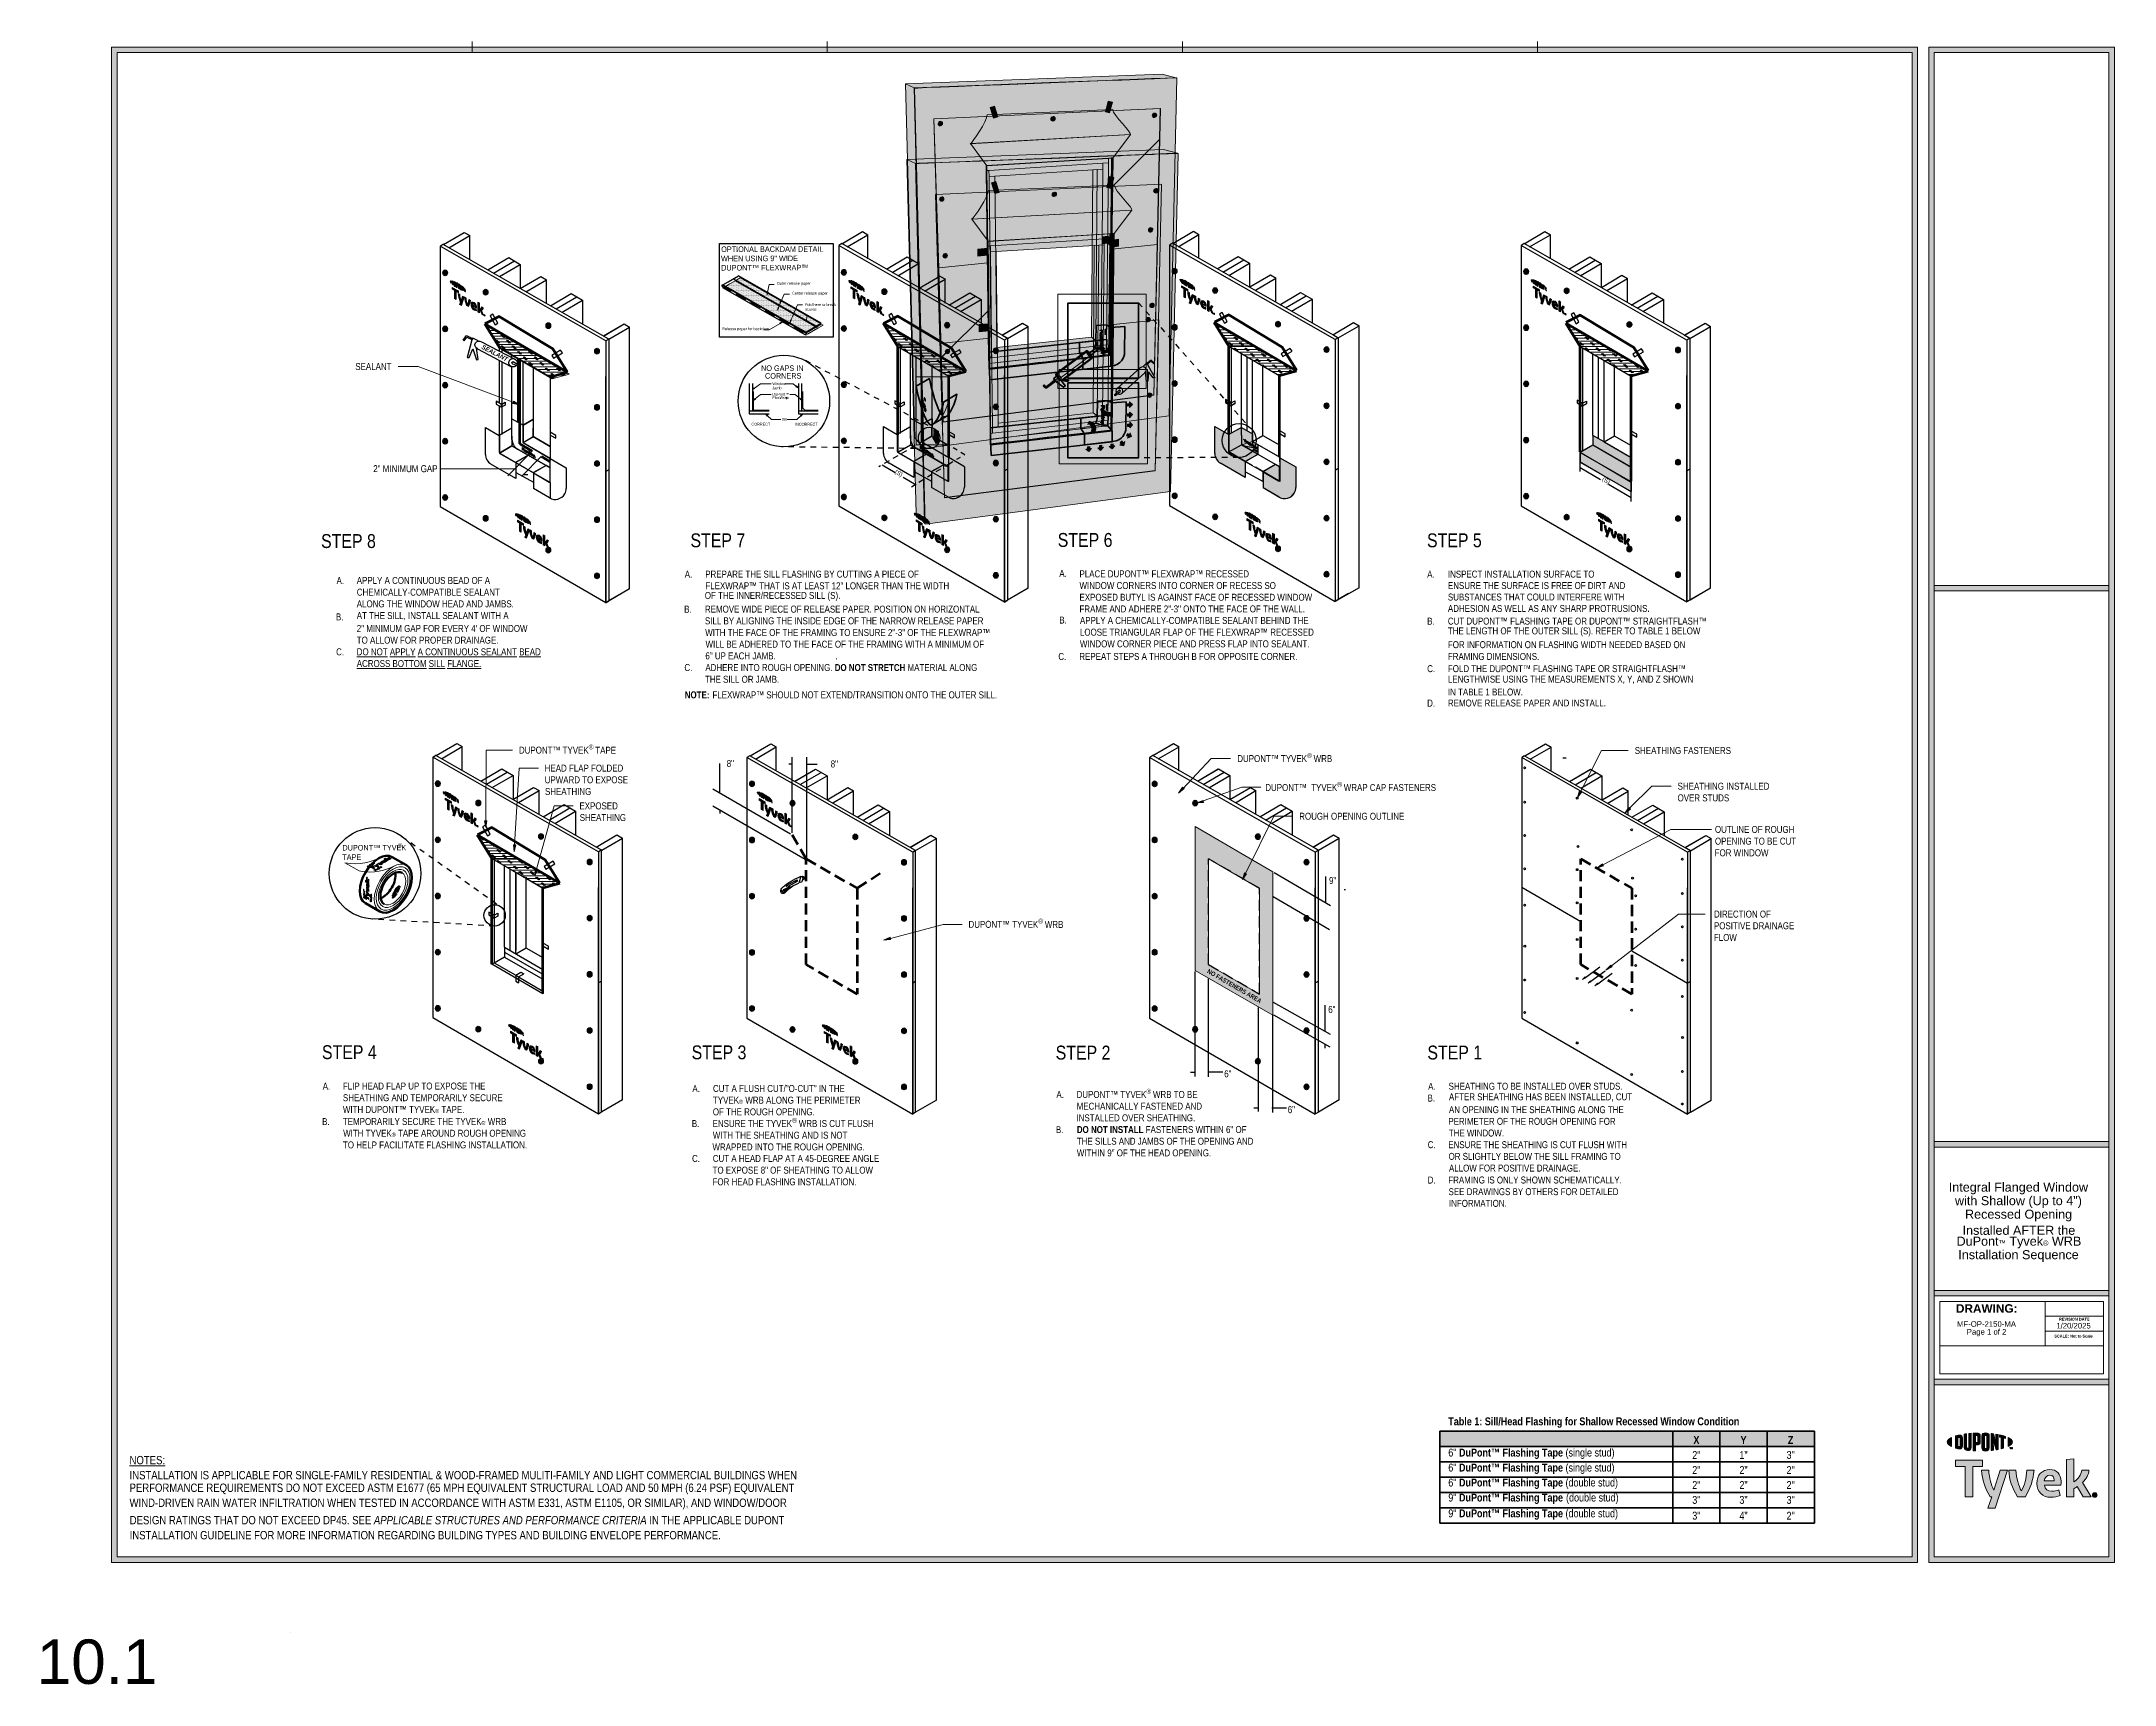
# Model space of a CAD drawing. Header units: inches. Extents: x -22 to 84, y -21 to 19.
# Drawn here: x -22.35 to 24.35, y -17.82 to 19.18 of the extents above; entities that cross this region are included whole.
import ezdxf

# ---------------------------------------------------------------- set-up
doc = ezdxf.new("R2010")
doc.units = ezdxf.units.IN
doc.header["$MEASUREMENT"] = 0
for name, pattern in [('AI-Linetype-0', [0.375, 0.25, -0.125]), ('AI-Linetype-1', [0.375, 0.25, -0.125]), ('AI-Linetype-10', [0.375, 0.25, -0.125]), ('AI-Linetype-11', [0.375, 0.25, -0.125]), ('AI-Linetype-12', [0.25, 0.125, -0.125]), ('AI-Linetype-13', [0.25, 0.125, -0.125]), ('AI-Linetype-14', [0.25, 0.125, -0.125]), ('AI-Linetype-15', [0.25, 0.125, -0.125]), ('AI-Linetype-18', [0.25, 0.125, -0.125]), ('AI-Linetype-19', [0.25, 0.125, -0.125]), ('AI-Linetype-2', [0.375, 0.25, -0.125]), ('AI-Linetype-20', [0.25, 0.125, -0.125]), ('AI-Linetype-21', [0.208333, 0.125, -0.083333]), ('AI-Linetype-22', [0.208333, 0.125, -0.083333]), ('AI-Linetype-23', [0.083333, 0.041667, -0.041667]), ('AI-Linetype-28', [0.041667, 0, -0.041667]), ('AI-Linetype-29', [0.041667, 0, -0.041667]), ('AI-Linetype-3', [0.375, 0.25, -0.125]), ('AI-Linetype-30', [0.041667, 0, -0.041667]), ('AI-Linetype-4', [0.375, 0.25, -0.125]), ('AI-Linetype-5', [0.375, 0.25, -0.125]), ('AI-Linetype-6', [0.375, 0.25, -0.125]), ('AI-Linetype-7', [0.375, 0.25, -0.125]), ('AI-Linetype-8', [0.25, 0.125, -0.125]), ('AI-Linetype-9', [0.375, 0.25, -0.125])]:
    doc.linetypes.add(name, pattern=pattern)
doc.layers.get('0').update_dxf_attribs({"lineweight": 0})
for name, color, linetype, lineweight in [('.ATI-HATCH', 7, 'Continuous', 0), ('.ATI-TEXT', 7, 'Continuous', 0), ('G-ANNO-TTLB', 7, 'Continuous', 0), ('TYVEK', 7, 'Continuous', 0), ('X-REF - TRACED', 7, 'Continuous', 0)]:
    doc.layers.add(name, color=color, linetype=linetype, lineweight=lineweight)
pattern_1 = [(45, (0, 0), (-7.071, 7.071), [])]

msp = doc.modelspace()

# ---------------------------------------------------------------- texts
at = {"layer": '.ATI-TEXT', "char_height": 0.2, "attachment_point": 7}
for s, insert in [('\\C18;\\c0;\\FArial Narrow|b0|i0|c1;\\H0.156250;\\W1.000000;SEALANT', (-15.279, 11.785)), ('\\C18;\\c0;\\FArial Narrow|b0|i0|c1;\\H0.312500;\\W1.000000;STEP 8', (-16.05, 7.774)), ('\\C18;\\c0;\\FArial Narrow|b0|i0|c1;\\H0.312500;\\W1.000000;STEP 7', (-7.728, 7.791)), ('\\C18;\\c0;\\FArial Narrow|b0|i0|c1;\\H0.312500;\\W1.000000;STEP 6', (0.545, 7.799)), ('\\C18;\\c0;\\FArial Narrow|b0|i0|c1;\\H0.312500;\\W1.000000;STEP 5', (8.864, 7.791)), ('\\C18;\\c0;\\FArial Narrow|b0|i0|c1;\\H0.156250;\\W1.000000;A.', (8.868, 7.11)), ('\\C18;\\c0;\\FArial Narrow|b0|i0|c1;\\H0.156250;\\W1.000000;ENSURE THE SURFACE IS FREE OF DIRT AND', (9.335, 6.852)), ('\\C18;\\c0;\\FArial Narrow|b0|i0|c1;\\H0.156250;\\W1.000000;INSPECT INSTALLATION SURFACE TO', (9.335, 7.11)), ('\\C18;\\c0;\\FArial Narrow|b0|i0|c1;\\H0.156250;\\W1.000000;SUBSTANCES THAT COULD INTERFERE WITH', (9.335, 6.594)), ('\\C18;\\c0;\\FArial Narrow|b0|i0|c1;\\H0.156250;\\W1.000000;B.', (8.868, 6.052)), ('\\C18;\\c0;\\FArial Narrow|b0|i0|c1;\\H0.156250;\\W1.000000;ADHESION AS WELL AS ANY SHARP PROTRUSIONS.', (9.335, 6.337)), ('\\C18;\\c0;\\FArial Narrow|b0|i0|c1;\\H0.156250;\\W1.000000;CUT DUPONT™ FLASHING TAPE OR DUPONT™ STRAIGHTFLASH™', (9.335, 6.052)), ('\\C18;\\c0;\\FArial Narrow|b0|i0|c1;\\H0.156250;\\W1.000000;THE LENGTH OF THE OUTER SILL (S). REFER TO TABLE 1 BELOW ', (9.335, 5.787)), ('\\C18;\\c0;\\FArial Narrow|b0|i0|c1;\\H0.156250;\\W1.000000;FOR INFORMATION ON FLASHING WIDTH NEEDED BASED ON', (9.335, 5.521)), ('\\C18;\\c0;\\FArial Narrow|b0|i0|c1;\\H0.156250;\\W1.000000;C.', (8.868, 4.981)), ('\\C18;\\c0;\\FArial Narrow|b0|i0|c1;\\H0.156250;\\W1.000000;FRAMING DIMENSIONS.', (9.335, 5.256)), ('\\C18;\\c0;\\FArial Narrow|b0|i0|c1;\\H0.156250;\\W1.000000;FOLD THE DUPONT™ FLASHING TAPE OR STRAIGHTFLASH™ ', (9.335, 4.981)), ('\\C18;\\c0;\\FArial Narrow|b0|i0|c1;\\H0.156250;\\W1.000000;LENGTHWISE USING THE MEASUREMENTS X, Y, AND Z SHOWN ', (9.335, 4.718)), ('\\C18;\\c0;\\FArial Narrow|b0|i0|c1;\\H0.156250;\\W1.000000;D.', (8.868, 4.207)), ('\\C18;\\c0;\\FArial Narrow|b0|i0|c1;\\H0.156250;\\W1.000000;REMOVE RELEASE PAPER AND INSTALL.', (9.335, 4.207)), ('\\C18;\\c0;\\FArial Narrow|b0|i0|c1;\\H0.156250;\\W1.000000;IN TABLE 1 BELOW.', (9.335, 4.455)), ('\\C18;\\c0;\\FArial Narrow|b0|i0|c1;\\H0.156250;\\W1.000000;DUPONT™ TYVEK', (-11.592, 3.146)), ('\\C18;\\c0;\\FArial Narrow|b0|i0|c1;\\H0.109375;\\W1.000000;®', (-10.021, 3.243)), ('\\C18;\\c0;\\FArial Narrow|b0|i0|c1;\\H0.156250;\\W1.000000; TAPE', (-9.922, 3.146)), ('\\C18;\\c0;\\FArial Narrow|b0|i0|c1;\\H0.156250;\\W1.000000;SHEATHING FASTENERS', (13.545, 3.138)), ('\\C18;\\c0;\\FArial Narrow|b0|i0|c1;\\H0.156250;\\W1.000000;HEAD FLAP FOLDED', (-11.012, 2.741)), ('\\C18;\\c0;\\FArial Narrow|b0|i0|c1;\\H0.156250;\\W1.000000;UPWARD TO EXPOSE', (-11.012, 2.478)), ('\\C18;\\c0;\\FArial Narrow|b0|i0|c1;\\H0.156250;\\W1.000000;SHEATHING', (-11.006, 2.215)), ('\\C18;\\c0;\\FArial Narrow|b0|i0|c1;\\H0.156250;\\W1.000000;EXPOSED', (-10.229, 1.891)), ('\\C18;\\c0;\\FArial Narrow|b0|i0|c1;\\H0.156250;\\W1.000000;SHEATHING', (-10.223, 1.628)), ('\\C18;\\c0;\\FArial Narrow|b0|i0|c1;\\H0.156250;\\W1.000000;ROUGH OPENING OUTLINE', (5.986, 1.657)), ('\\C18;\\c0;\\FArial Narrow|b0|i0|c1;\\H0.156250;\\W1.000000;DUPONT™ TYVEK', (-1.465, -0.777)), ('\\C18;\\c0;\\FArial Narrow|b0|i0|c1;\\H0.109375;\\W1.000000;®', (0.106, -0.679)), ('\\C18;\\c0;\\FArial Narrow|b0|i0|c1;\\H0.156250;\\W1.000000; WRB', (0.205, -0.777)), ('\\C18;\\c0;\\FArial Narrow|b0|i0|c1;\\H0.312500;\\W1.000000;STEP 4', (-16.03, -3.736)), ('\\C18;\\c0;\\FArial Narrow|b0|i0|c1;\\H0.312500;\\W1.000000;STEP 3', (-7.702, -3.74)), ('\\C18;\\c0;\\FArial Narrow|b0|i0|c1;\\H0.312500;\\W1.000000;STEP 2', (0.499, -3.745)), ('\\C18;\\c0;\\FArial Narrow|b0|i0|c1;\\H0.312500;\\W1.000000;STEP 1', (8.873, -3.744))]:
    msp.add_mtext(s, dxfattribs=dict(at, insert=insert))
at = {"char_height": 0.2, "attachment_point": 7}
for s, insert in [('\\C18;\\c0;\\FArial|b0|i0|c1;\\H0.125000;\\W1.000000;MF-OP-2150-MA', (20.804, -9.761)), ('\\C18;\\c0;\\FArial|b0|i0|c1;\\H0.125000;\\W1.000000;Page 1 of 2', (21.024, -9.973)), ('\\C18;\\c0;\\FArial|b0|i0|c1;\\H0.125000;\\W1.000000;1/20/2025', (23.041, -9.799)), ('\\C18;\\c0;\\FArial|b0|i0|c1;\\H1.000000;\\W1.000000;10.1', (-22.455, -17.815))]:
    msp.add_mtext(s, dxfattribs=dict(at, insert=insert))
at = {"layer": 'G-ANNO-TTLB', "char_height": 0.2, "attachment_point": 7}
for s, insert in [('\\C18;\\c0;\\FArial Bold|b1|i0|c1;\\H0.190267;\\W1.000000;DRAWING:', (20.78, -9.444)), ('\\C18;\\c0;\\FArial Bold|b1|i0|c1;\\H0.063422;\\W1.000000;REVISION DATE', (23.102, -9.621)), ('\\C18;\\c0;\\FArial Bold|b1|i0|c1;\\H0.063422;\\W1.000000;SCALE: Not to Scale', (22.996, -10.002))]:
    msp.add_mtext(s, dxfattribs=dict(at, insert=insert))
at = {"layer": 'TYVEK', "char_height": 0.2, "attachment_point": 7}
for s, insert, rotation in [('\\C18;\\c0;\\FArial Narrow|b0|i0|c1;\\H0.124999;\\W0.999992;OPTIONAL BACKDAM DETAIL', (-7.036, 14.442), 0.1123), ('\\C18;\\c0;\\FArial Narrow|b0|i0|c1;\\H0.124999;\\W0.999992;WHEN USING 9" WIDE', (-7.04, 14.234), 0.1123), ('\\C18;\\c0;\\FArial Narrow|b0|i0|c1;\\H0.124999;\\W0.999992;DUPONT™ FLEXWRAP™', (-7.036, 14.025), 0.1123), ('\\C1;\\c255;\\FArial Narrow Bold Italic|b1|i1|c1;\\H0.100215;\\W0.994526;SEALANT', (-12.448, 12.272), 332.3902), ('\\C18;\\c0;\\FArial Narrow|b0|i0|c1;\\H0.124999;\\W0.999992;NO GAPS IN', (-6.137, 11.762), 0.1123), ('\\C18;\\c0;\\FArial Narrow|b0|i0|c1;\\H0.124999;\\W0.999992;CORNERS', (-6.049, 11.589), 0.1123), ('\\C18;\\c0;\\FArial Narrow|b0|i0|c1;\\H0.062499;\\W0.999992;CORRECT', (-6.356, 10.534), 0.1123), ('\\C18;\\c0;\\FArial Narrow|b0|i0|c1;\\H0.062499;\\W0.999992;INCORRECT', (-5.373, 10.534), 0.1123), ('\\C1;\\c255;\\FArial Narrow|b0|i0|c1;\\H0.097082;\\W1.007294;(S)', (-3.151, 9.442), 330.0001), ('\\C1;\\c255;\\FArial Narrow|b0|i0|c1;\\H0.097055;\\W1.007294;(S)', (12.785, 9.276), 330.0001), ('\\C1;\\c255;\\FArial Narrow|b0|i0|c1;\\H0.156250;\\W1.000002;8"', (-6.91, 2.846), 0.9999), ('\\C1;\\c255;\\FArial Narrow|b0|i0|c1;\\H0.156250;\\W1.000002;8"', (-4.567, 2.834), 0.9999), ('\\C18;\\c0;\\FArial Narrow|b0|i0|c1;\\H0.124999;\\W0.999992;DUPONT™ TYVEK', (-15.569, 0.964), 0.1123), ('\\C18;\\c0;\\FArial Narrow|b0|i0|c1;\\H0.087499;\\W0.999992;®', (-14.313, 1.044), 0.1123), ('\\C18;\\c0;\\FArial Narrow|b0|i0|c1;\\H0.124999;\\W0.999992;TAPE', (-15.573, 0.755), 0.1123), ('\\C1;\\c255;\\FArial Narrow|b0|i0|c1;\\H0.156298;\\W1.000002;9"', (6.66, 0.208), 0.9999), ('\\C18;\\c0;\\FArial Narrow Bold|b1|i0|c1;\\H0.102191;\\W0.866033;NO FASTENERS AREA', (3.9, -1.786), 330.0001), ('\\C1;\\c255;\\FArial Narrow|b0|i0|c1;\\H0.156298;\\W1.000002;6"', (6.641, -2.695), 0.9999), ('\\C1;\\c255;\\FArial Narrow|b0|i0|c1;\\H0.156298;\\W1.000002;6"', (4.297, -4.143), 0.9999), ('\\C1;\\c255;\\FArial Narrow|b0|i0|c1;\\H0.156298;\\W1.000002;6"', (5.729, -4.951), 0.9999)]:
    msp.add_mtext(s, dxfattribs=dict(at, insert=insert, rotation=rotation))
for s, insert in [('\\C18;\\c0;\\FArial Narrow|b0|i0|c1;\\H0.062500;\\W1.000000;Outer release paper', (-5.782, 13.686)), ('\\C18;\\c0;\\FArial Narrow|b0|i0|c1;\\H0.062500;\\W1.000000;Center release paper', (-5.44, 13.467)), ('\\C18;\\c0;\\FArial Narrow|b0|i0|c1;\\H0.062500;\\W1.000000;Release paper for backdam', (-7.013, 12.665)), ('\\C18;\\c0;\\FArial Narrow|b0|i0|c1;\\H0.062500;\\W1.000000;Sill', (-5.668, 10.642))]:
    msp.add_mtext(s, dxfattribs=dict(at, insert=insert))

# ---------------------------------------------------------------- blocks, each defined once
blk = doc.blocks.new('Block_1')
at = {"char_height": 0.2, "attachment_point": 7}
for s, insert in [('\\C18;\\c0;\\FArial|b0|i0|c1;\\H0.203125;\\W1.000000;Integral Flanged Window', (20.618, -6.777)), ('\\C18;\\c0;\\FArial|b0|i0|c1;\\H0.203125;\\W1.000000;with Shallow (Up to 4")', (20.758, -7.082)), ('\\C18;\\c0;\\FArial|b0|i0|c1;\\H0.203125;\\W1.000000;Recessed Opening', (20.984, -7.386)), ('\\C18;\\c0;\\FArial|b0|i0|c1;\\H0.203125;\\W1.000000;DuPont\\H0.118422;™\\H0.203125; Tyvek\\H0.118422;®\\H0.203125; WRB', (20.794, -7.994)), ('\\C18;\\c0;\\FArial|b0|i0|c1;\\H0.203125;\\W1.000000;Installed AFTER the', (20.929, -7.691)), ('\\C18;\\c0;\\FArial|b0|i0|c1;\\H0.203125;\\W1.000000;Installation Sequence', (20.833, -8.298))]:
    blk.add_mtext(s, dxfattribs=dict(at, insert=insert))
blk = doc.blocks.new('Block_10')
at = {"layer": 'G-ANNO-TTLB', "true_color": 0xe11b22, "transparency": 33554687}
h = blk.add_hatch(color=242, dxfattribs=at)
h.dxf.hatch_style = 2
edge = h.paths.add_edge_path()
edge.add_spline(control_points=[(20.583, -12.353), (20.583, -12.391), (20.619, -12.426), (20.683, -12.456), (20.683, -12.456), (20.683, -12.251), (20.683, -12.251), (20.619, -12.281), (20.583, -12.316), (20.583, -12.353)], knot_values=[0, 0, 0, 0, 1, 1, 1, 2, 2, 2, 3, 3, 3, 3], degree=3, periodic=0)
h = blk.add_hatch(color=242, dxfattribs=at)
h.dxf.hatch_style = 2
edge = h.paths.add_edge_path()
edge.add_spline(control_points=[(20.875, -12.437), (20.875, -12.453), (20.865, -12.458), (20.854, -12.458), (20.845, -12.458), (20.831, -12.455), (20.82, -12.452), (20.82, -12.452), (20.82, -12.256), (20.82, -12.256), (20.831, -12.253), (20.845, -12.249), (20.854, -12.249), (20.865, -12.249), (20.875, -12.255), (20.875, -12.27), (20.875, -12.27), (20.875, -12.437), (20.875, -12.437)], knot_values=[0, 0, 0, 0, 1, 1, 1, 2, 2, 2, 3, 3, 3, 4, 4, 4, 5, 5, 5, 6, 6, 6, 6], degree=3, periodic=0)
edge = h.paths.add_edge_path()
edge.add_spline(control_points=[(20.861, -12.198), (20.843, -12.198), (20.818, -12.203), (20.771, -12.218), (20.771, -12.218), (20.771, -12.49), (20.771, -12.49), (20.812, -12.502), (20.843, -12.51), (20.861, -12.51), (20.902, -12.51), (20.925, -12.485), (20.925, -12.444), (20.925, -12.444), (20.925, -12.263), (20.925, -12.263), (20.925, -12.223), (20.902, -12.198), (20.861, -12.198)], knot_values=[0, 0, 0, 0, 1, 1, 1, 2, 2, 2, 3, 3, 3, 4, 4, 4, 5, 5, 5, 6, 6, 6, 6], degree=3, periodic=0)
h = blk.add_hatch(color=242, dxfattribs=at)
h.dxf.hatch_style = 2
edge = h.paths.add_edge_path()
edge.add_spline(control_points=[(21.068, -12.469), (21.068, -12.485), (21.063, -12.495), (21.043, -12.493), (21.024, -12.49), (21.019, -12.482), (21.019, -12.463), (21.019, -12.463), (21.019, -12.167), (21.019, -12.167), (21.006, -12.168), (20.977, -12.172), (20.965, -12.174), (20.965, -12.174), (20.965, -12.474), (20.965, -12.474), (20.965, -12.522), (20.988, -12.54), (21.043, -12.547), (21.094, -12.553), (21.124, -12.527), (21.124, -12.474), (21.124, -12.474), (21.124, -12.157), (21.124, -12.157), (21.114, -12.158), (21.079, -12.161), (21.068, -12.162), (21.068, -12.162), (21.068, -12.469), (21.068, -12.469)], knot_values=[0, 0, 0, 0, 1, 1, 1, 2, 2, 2, 3, 3, 3, 4, 4, 4, 5, 5, 5, 6, 6, 6, 7, 7, 7, 8, 8, 8, 9, 9, 9, 10, 10, 10, 10], degree=3, periodic=0)
h = blk.add_hatch(color=242, dxfattribs=at)
h.dxf.hatch_style = 2
edge = h.paths.add_edge_path()
edge.add_spline(control_points=[(21.273, -12.339), (21.273, -12.356), (21.267, -12.365), (21.244, -12.365), (21.244, -12.365), (21.224, -12.365), (21.224, -12.365), (21.224, -12.365), (21.224, -12.208), (21.224, -12.208), (21.233, -12.207), (21.238, -12.207), (21.243, -12.207), (21.268, -12.207), (21.273, -12.216), (21.273, -12.234), (21.273, -12.234), (21.273, -12.339), (21.273, -12.339)], knot_values=[0, 0, 0, 0, 1, 1, 1, 2, 2, 2, 3, 3, 3, 4, 4, 4, 5, 5, 5, 6, 6, 6, 6], degree=3, periodic=0)
edge = h.paths.add_edge_path()
edge.add_spline(control_points=[(21.246, -12.151), (21.236, -12.151), (21.201, -12.152), (21.168, -12.154), (21.168, -12.154), (21.168, -12.553), (21.168, -12.553), (21.179, -12.554), (21.208, -12.556), (21.224, -12.556), (21.224, -12.556), (21.224, -12.42), (21.224, -12.42), (21.224, -12.42), (21.246, -12.42), (21.246, -12.42), (21.305, -12.42), (21.329, -12.394), (21.329, -12.343), (21.329, -12.343), (21.329, -12.226), (21.329, -12.226), (21.329, -12.176), (21.302, -12.151), (21.246, -12.151)], knot_values=[0, 0, 0, 0, 1, 1, 1, 2, 2, 2, 3, 3, 3, 4, 4, 4, 5, 5, 5, 6, 6, 6, 7, 7, 7, 8, 8, 8, 8], degree=3, periodic=0)
h = blk.add_hatch(color=242, dxfattribs=at)
h.dxf.hatch_style = 2
edge = h.paths.add_edge_path()
edge.add_spline(control_points=[(21.473, -12.478), (21.473, -12.494), (21.468, -12.502), (21.448, -12.503), (21.427, -12.503), (21.422, -12.495), (21.422, -12.478), (21.422, -12.478), (21.422, -12.23), (21.422, -12.23), (21.422, -12.213), (21.427, -12.204), (21.448, -12.205), (21.468, -12.205), (21.473, -12.214), (21.473, -12.23), (21.473, -12.23), (21.473, -12.478), (21.473, -12.478)], knot_values=[0, 0, 0, 0, 1, 1, 1, 2, 2, 2, 3, 3, 3, 4, 4, 4, 5, 5, 5, 6, 6, 6, 6], degree=3, periodic=0)
edge = h.paths.add_edge_path()
edge.add_spline(control_points=[(21.448, -12.149), (21.396, -12.147), (21.365, -12.169), (21.365, -12.222), (21.365, -12.222), (21.365, -12.483), (21.365, -12.483), (21.365, -12.538), (21.393, -12.561), (21.448, -12.559), (21.502, -12.557), (21.53, -12.536), (21.53, -12.477), (21.53, -12.477), (21.53, -12.228), (21.53, -12.228), (21.53, -12.172), (21.504, -12.152), (21.448, -12.149)], knot_values=[0, 0, 0, 0, 1, 1, 1, 2, 2, 2, 3, 3, 3, 4, 4, 4, 5, 5, 5, 6, 6, 6, 6], degree=3, periodic=0)
h = blk.add_hatch(color=242, dxfattribs=at)
h.dxf.hatch_style = 2
edge = h.paths.add_edge_path()
edge.add_spline(control_points=[(21.685, -12.371), (21.685, -12.371), (21.623, -12.168), (21.623, -12.168), (21.606, -12.166), (21.586, -12.164), (21.57, -12.162), (21.57, -12.162), (21.57, -12.545), (21.57, -12.545), (21.581, -12.544), (21.609, -12.541), (21.624, -12.539), (21.624, -12.539), (21.619, -12.314), (21.619, -12.314), (21.619, -12.314), (21.685, -12.53), (21.685, -12.53), (21.699, -12.528), (21.72, -12.525), (21.733, -12.522), (21.733, -12.522), (21.733, -12.186), (21.733, -12.186), (21.719, -12.183), (21.694, -12.179), (21.681, -12.177), (21.681, -12.177), (21.685, -12.371), (21.685, -12.371)], knot_values=[0, 0, 0, 0, 1, 1, 1, 2, 2, 2, 3, 3, 3, 4, 4, 4, 5, 5, 5, 6, 6, 6, 7, 7, 7, 8, 8, 8, 9, 9, 9, 10, 10, 10, 10], degree=3, periodic=0)
h = blk.add_hatch(color=242, dxfattribs=at)
h.dxf.hatch_style = 2
edge = h.paths.add_edge_path()
edge.add_spline(control_points=[(21.761, -12.244), (21.775, -12.247), (21.788, -12.25), (21.802, -12.253), (21.802, -12.253), (21.802, -12.507), (21.802, -12.507), (21.814, -12.504), (21.837, -12.498), (21.852, -12.494), (21.852, -12.494), (21.852, -12.265), (21.852, -12.265), (21.866, -12.268), (21.88, -12.272), (21.893, -12.276), (21.893, -12.276), (21.893, -12.227), (21.893, -12.227), (21.853, -12.213), (21.811, -12.202), (21.761, -12.191), (21.761, -12.191), (21.761, -12.244), (21.761, -12.244)], knot_values=[0, 0, 0, 0, 1, 1, 1, 2, 2, 2, 3, 3, 3, 4, 4, 4, 5, 5, 5, 6, 6, 6, 7, 7, 7, 8, 8, 8, 8], degree=3, periodic=0)
h = blk.add_hatch(color=242, dxfattribs=at)
h.dxf.hatch_style = 2
edge = h.paths.add_edge_path()
edge.add_spline(control_points=[(22.053, -12.353), (22.053, -12.391), (22.017, -12.426), (21.953, -12.457), (21.953, -12.457), (21.953, -12.251), (21.953, -12.251), (22.017, -12.281), (22.053, -12.316), (22.053, -12.353)], knot_values=[0, 0, 0, 0, 1, 1, 1, 2, 2, 2, 3, 3, 3, 3], degree=3, periodic=0)
h = blk.add_hatch(color=242, dxfattribs=at)
h.dxf.hatch_style = 2
edge = h.paths.add_edge_path()
edge.add_spline(control_points=[(22.024, -12.477), (22.024, -12.477), (22.03, -12.477), (22.03, -12.477), (22.03, -12.477), (22.039, -12.491), (22.039, -12.491), (22.039, -12.491), (22.047, -12.477), (22.047, -12.477), (22.047, -12.477), (22.053, -12.477), (22.053, -12.477), (22.053, -12.477), (22.053, -12.507), (22.053, -12.507), (22.053, -12.507), (22.048, -12.507), (22.048, -12.507), (22.048, -12.507), (22.048, -12.486), (22.048, -12.486), (22.048, -12.486), (22.039, -12.5), (22.039, -12.5), (22.039, -12.5), (22.038, -12.5), (22.038, -12.5), (22.038, -12.5), (22.029, -12.486), (22.029, -12.486), (22.029, -12.486), (22.029, -12.507), (22.029, -12.507), (22.029, -12.507), (22.024, -12.507), (22.024, -12.507), (22.024, -12.507), (22.024, -12.477), (22.024, -12.477)], knot_values=[0, 0, 0, 0, 1, 1, 1, 2, 2, 2, 3, 3, 3, 4, 4, 4, 5, 5, 5, 6, 6, 6, 7, 7, 7, 8, 8, 8, 9, 9, 9, 10, 10, 10, 11, 11, 11, 12, 12, 12, 13, 13, 13, 13], degree=3, periodic=0)
edge = h.paths.add_edge_path()
edge.add_spline(control_points=[(22.002, -12.482), (22.002, -12.482), (21.993, -12.482), (21.993, -12.482), (21.993, -12.482), (21.993, -12.477), (21.993, -12.477), (21.993, -12.477), (22.017, -12.477), (22.017, -12.477), (22.017, -12.477), (22.017, -12.482), (22.017, -12.482), (22.017, -12.482), (22.008, -12.482), (22.008, -12.482), (22.008, -12.482), (22.008, -12.507), (22.008, -12.507), (22.008, -12.507), (22.002, -12.507), (22.002, -12.507), (22.002, -12.507), (22.002, -12.482), (22.002, -12.482)], knot_values=[0, 0, 0, 0, 1, 1, 1, 2, 2, 2, 3, 3, 3, 4, 4, 4, 5, 5, 5, 6, 6, 6, 7, 7, 7, 8, 8, 8, 8], degree=3, periodic=0)
at = {"layer": 'G-ANNO-TTLB'}
for points, knots in [([(20.583, -12.353), (20.583, -12.391), (20.619, -12.426), (20.683, -12.456), (20.683, -12.456), (20.683, -12.251), (20.683, -12.251), (20.619, -12.281), (20.583, -12.316), (20.583, -12.353)], [0, 0, 0, 0, 1, 1, 1, 2, 2, 2, 3, 3, 3, 3]), ([(20.861, -12.198), (20.843, -12.198), (20.818, -12.203), (20.771, -12.218), (20.771, -12.218), (20.771, -12.49), (20.771, -12.49), (20.812, -12.502), (20.843, -12.51), (20.861, -12.51), (20.902, -12.51), (20.925, -12.485), (20.925, -12.444), (20.925, -12.444), (20.925, -12.263), (20.925, -12.263), (20.925, -12.223), (20.902, -12.198), (20.861, -12.198)], [0, 0, 0, 0, 1, 1, 1, 2, 2, 2, 3, 3, 3, 4, 4, 4, 5, 5, 5, 6, 6, 6, 6]), ([(20.875, -12.437), (20.875, -12.453), (20.865, -12.458), (20.854, -12.458), (20.845, -12.458), (20.831, -12.455), (20.82, -12.452), (20.82, -12.452), (20.82, -12.256), (20.82, -12.256), (20.831, -12.253), (20.845, -12.249), (20.854, -12.249), (20.865, -12.249), (20.875, -12.255), (20.875, -12.27), (20.875, -12.27), (20.875, -12.437), (20.875, -12.437)], [0, 0, 0, 0, 1, 1, 1, 2, 2, 2, 3, 3, 3, 4, 4, 4, 5, 5, 5, 6, 6, 6, 6]), ([(21.068, -12.469), (21.068, -12.485), (21.063, -12.495), (21.043, -12.493), (21.024, -12.49), (21.019, -12.482), (21.019, -12.463), (21.019, -12.463), (21.019, -12.167), (21.019, -12.167), (21.006, -12.168), (20.977, -12.172), (20.965, -12.174), (20.965, -12.174), (20.965, -12.474), (20.965, -12.474), (20.965, -12.522), (20.988, -12.54), (21.043, -12.547), (21.094, -12.553), (21.124, -12.527), (21.124, -12.474), (21.124, -12.474), (21.124, -12.157), (21.124, -12.157), (21.114, -12.158), (21.079, -12.161), (21.068, -12.162), (21.068, -12.162), (21.068, -12.469), (21.068, -12.469)], [0, 0, 0, 0, 1, 1, 1, 2, 2, 2, 3, 3, 3, 4, 4, 4, 5, 5, 5, 6, 6, 6, 7, 7, 7, 8, 8, 8, 9, 9, 9, 10, 10, 10, 10]), ([(21.246, -12.151), (21.236, -12.151), (21.201, -12.152), (21.168, -12.154), (21.168, -12.154), (21.168, -12.553), (21.168, -12.553), (21.179, -12.554), (21.208, -12.556), (21.224, -12.556), (21.224, -12.556), (21.224, -12.42), (21.224, -12.42), (21.224, -12.42), (21.246, -12.42), (21.246, -12.42), (21.305, -12.42), (21.329, -12.394), (21.329, -12.343), (21.329, -12.343), (21.329, -12.226), (21.329, -12.226), (21.329, -12.176), (21.302, -12.151), (21.246, -12.151)], [0, 0, 0, 0, 1, 1, 1, 2, 2, 2, 3, 3, 3, 4, 4, 4, 5, 5, 5, 6, 6, 6, 7, 7, 7, 8, 8, 8, 8]), ([(21.273, -12.339), (21.273, -12.356), (21.267, -12.365), (21.244, -12.365), (21.244, -12.365), (21.224, -12.365), (21.224, -12.365), (21.224, -12.365), (21.224, -12.208), (21.224, -12.208), (21.233, -12.207), (21.238, -12.207), (21.243, -12.207), (21.268, -12.207), (21.273, -12.216), (21.273, -12.234), (21.273, -12.234), (21.273, -12.339), (21.273, -12.339)], [0, 0, 0, 0, 1, 1, 1, 2, 2, 2, 3, 3, 3, 4, 4, 4, 5, 5, 5, 6, 6, 6, 6]), ([(21.448, -12.149), (21.396, -12.147), (21.365, -12.169), (21.365, -12.222), (21.365, -12.222), (21.365, -12.483), (21.365, -12.483), (21.365, -12.538), (21.393, -12.561), (21.448, -12.559), (21.502, -12.557), (21.53, -12.536), (21.53, -12.477), (21.53, -12.477), (21.53, -12.228), (21.53, -12.228), (21.53, -12.172), (21.504, -12.152), (21.448, -12.149)], [0, 0, 0, 0, 1, 1, 1, 2, 2, 2, 3, 3, 3, 4, 4, 4, 5, 5, 5, 6, 6, 6, 6]), ([(21.473, -12.478), (21.473, -12.494), (21.468, -12.502), (21.448, -12.503), (21.427, -12.503), (21.422, -12.495), (21.422, -12.478), (21.422, -12.478), (21.422, -12.23), (21.422, -12.23), (21.422, -12.213), (21.427, -12.204), (21.448, -12.205), (21.468, -12.205), (21.473, -12.214), (21.473, -12.23), (21.473, -12.23), (21.473, -12.478), (21.473, -12.478)], [0, 0, 0, 0, 1, 1, 1, 2, 2, 2, 3, 3, 3, 4, 4, 4, 5, 5, 5, 6, 6, 6, 6]), ([(21.685, -12.371), (21.685, -12.371), (21.623, -12.168), (21.623, -12.168), (21.606, -12.166), (21.586, -12.164), (21.57, -12.162), (21.57, -12.162), (21.57, -12.545), (21.57, -12.545), (21.581, -12.544), (21.609, -12.541), (21.624, -12.539), (21.624, -12.539), (21.619, -12.314), (21.619, -12.314), (21.619, -12.314), (21.685, -12.53), (21.685, -12.53), (21.699, -12.528), (21.72, -12.525), (21.733, -12.522), (21.733, -12.522), (21.733, -12.186), (21.733, -12.186), (21.719, -12.183), (21.694, -12.179), (21.681, -12.177), (21.681, -12.177), (21.685, -12.371), (21.685, -12.371)], [0, 0, 0, 0, 1, 1, 1, 2, 2, 2, 3, 3, 3, 4, 4, 4, 5, 5, 5, 6, 6, 6, 7, 7, 7, 8, 8, 8, 9, 9, 9, 10, 10, 10, 10]), ([(21.761, -12.244), (21.775, -12.247), (21.788, -12.25), (21.802, -12.253), (21.802, -12.253), (21.802, -12.507), (21.802, -12.507), (21.814, -12.504), (21.837, -12.498), (21.852, -12.494), (21.852, -12.494), (21.852, -12.265), (21.852, -12.265), (21.866, -12.268), (21.88, -12.272), (21.893, -12.276), (21.893, -12.276), (21.893, -12.227), (21.893, -12.227), (21.853, -12.213), (21.811, -12.202), (21.761, -12.191), (21.761, -12.191), (21.761, -12.244), (21.761, -12.244)], [0, 0, 0, 0, 1, 1, 1, 2, 2, 2, 3, 3, 3, 4, 4, 4, 5, 5, 5, 6, 6, 6, 7, 7, 7, 8, 8, 8, 8]), ([(22.053, -12.353), (22.053, -12.391), (22.017, -12.426), (21.953, -12.457), (21.953, -12.457), (21.953, -12.251), (21.953, -12.251), (22.017, -12.281), (22.053, -12.316), (22.053, -12.353)], [0, 0, 0, 0, 1, 1, 1, 2, 2, 2, 3, 3, 3, 3]), ([(22.002, -12.482), (22.002, -12.482), (21.993, -12.482), (21.993, -12.482), (21.993, -12.482), (21.993, -12.477), (21.993, -12.477), (21.993, -12.477), (22.017, -12.477), (22.017, -12.477), (22.017, -12.477), (22.017, -12.482), (22.017, -12.482), (22.017, -12.482), (22.008, -12.482), (22.008, -12.482), (22.008, -12.482), (22.008, -12.507), (22.008, -12.507), (22.008, -12.507), (22.002, -12.507), (22.002, -12.507), (22.002, -12.507), (22.002, -12.482), (22.002, -12.482)], [0, 0, 0, 0, 1, 1, 1, 2, 2, 2, 3, 3, 3, 4, 4, 4, 5, 5, 5, 6, 6, 6, 7, 7, 7, 8, 8, 8, 8]), ([(22.024, -12.477), (22.024, -12.477), (22.03, -12.477), (22.03, -12.477), (22.03, -12.477), (22.039, -12.491), (22.039, -12.491), (22.039, -12.491), (22.047, -12.477), (22.047, -12.477), (22.047, -12.477), (22.053, -12.477), (22.053, -12.477), (22.053, -12.477), (22.053, -12.507), (22.053, -12.507), (22.053, -12.507), (22.048, -12.507), (22.048, -12.507), (22.048, -12.507), (22.048, -12.486), (22.048, -12.486), (22.048, -12.486), (22.039, -12.5), (22.039, -12.5), (22.039, -12.5), (22.038, -12.5), (22.038, -12.5), (22.038, -12.5), (22.029, -12.486), (22.029, -12.486), (22.029, -12.486), (22.029, -12.507), (22.029, -12.507), (22.029, -12.507), (22.024, -12.507), (22.024, -12.507), (22.024, -12.507), (22.024, -12.477), (22.024, -12.477)], [0, 0, 0, 0, 1, 1, 1, 2, 2, 2, 3, 3, 3, 4, 4, 4, 5, 5, 5, 6, 6, 6, 7, 7, 7, 8, 8, 8, 9, 9, 9, 10, 10, 10, 11, 11, 11, 12, 12, 12, 13, 13, 13, 13])]:
    blk.add_open_spline(points, degree=3, knots=knots, dxfattribs=at)
blk = doc.blocks.new('Block_14')
at = {"layer": 'G-ANNO-TTLB', "true_color": 0x17477e, "transparency": 33554687}
h = blk.add_hatch(color=156, dxfattribs=at)
h.dxf.hatch_style = 2
h.paths.add_polyline_path([(21.375, -12.764), (20.771, -12.764), (20.771, -12.907), (20.989, -12.907), (20.989, -13.585), (21.157, -13.585), (21.157, -12.907), (21.375, -12.907)])
h = blk.add_hatch(color=156, dxfattribs=at)
h.dxf.hatch_style = 2
edge = h.paths.add_edge_path()
edge.add_spline(control_points=[(22.378, -12.986), (22.368, -13.186), (22.323, -13.322), (22.254, -13.455), (22.187, -13.322), (22.144, -13.186), (22.131, -12.986), (22.131, -12.986), (21.968, -12.986), (21.968, -12.986), (21.986, -13.221), (22.038, -13.373), (22.165, -13.585), (22.165, -13.585), (22.344, -13.585), (22.344, -13.585), (22.466, -13.373), (22.517, -13.221), (22.54, -12.986), (22.54, -12.986), (22.378, -12.986), (22.378, -12.986)], knot_values=[0, 0, 0, 0, 1, 1, 1, 2, 2, 2, 3, 3, 3, 4, 4, 4, 5, 5, 5, 6, 6, 6, 7, 7, 7, 7], degree=3, periodic=0)
h = blk.add_hatch(color=156, dxfattribs=at)
h.dxf.hatch_style = 2
edge = h.paths.add_edge_path()
edge.add_spline(control_points=[(22.771, -13.228), (22.771, -13.228), (22.994, -13.228), (22.994, -13.228), (22.994, -13.228), (22.994, -13.214), (22.994, -13.214), (22.994, -13.149), (22.959, -13.101), (22.894, -13.101), (22.826, -13.101), (22.782, -13.149), (22.771, -13.228)], knot_values=[0, 0, 0, 0, 1, 1, 1, 2, 2, 2, 3, 3, 3, 4, 4, 4, 4], degree=3, periodic=0)
edge = h.paths.add_edge_path()
edge.add_spline(control_points=[(23.126, -13.559), (23.075, -13.582), (22.999, -13.599), (22.921, -13.599), (22.732, -13.599), (22.603, -13.479), (22.603, -13.285), (22.603, -13.098), (22.722, -12.972), (22.894, -12.972), (23.048, -12.972), (23.149, -13.081), (23.149, -13.238), (23.149, -13.273), (23.146, -13.303), (23.144, -13.327), (23.144, -13.327), (22.773, -13.327), (22.773, -13.327), (22.789, -13.421), (22.844, -13.463), (22.938, -13.463), (22.995, -13.463), (23.05, -13.45), (23.101, -13.429), (23.101, -13.429), (23.126, -13.559), (23.126, -13.559)], knot_values=[0, 0, 0, 0, 1, 1, 1, 2, 2, 2, 3, 3, 3, 4, 4, 4, 5, 5, 5, 6, 6, 6, 7, 7, 7, 8, 8, 8, 9, 9, 9, 9], degree=3, periodic=0)
h = blk.add_hatch(color=156, dxfattribs=at)
h.dxf.hatch_style = 2
edge = h.paths.add_edge_path()
edge.add_spline(control_points=[(23.628, -13.265), (23.628, -13.265), (23.823, -13.585), (23.823, -13.585), (23.823, -13.585), (23.647, -13.585), (23.647, -13.585), (23.647, -13.585), (23.512, -13.356), (23.512, -13.356), (23.487, -13.374), (23.462, -13.391), (23.433, -13.409), (23.433, -13.409), (23.433, -13.585), (23.433, -13.585), (23.433, -13.585), (23.272, -13.585), (23.272, -13.585), (23.272, -13.585), (23.272, -12.744), (23.272, -12.744), (23.272, -12.744), (23.433, -12.736), (23.433, -12.736), (23.433, -12.736), (23.433, -13.253), (23.433, -13.253), (23.544, -13.182), (23.598, -13.1), (23.616, -12.986), (23.616, -12.986), (23.777, -12.986), (23.777, -12.986), (23.773, -13.087), (23.722, -13.177), (23.628, -13.265)], knot_values=[0, 0, 0, 0, 1, 1, 1, 2, 2, 2, 3, 3, 3, 4, 4, 4, 5, 5, 5, 6, 6, 6, 7, 7, 7, 8, 8, 8, 9, 9, 9, 10, 10, 10, 11, 11, 11, 12, 12, 12, 12], degree=3, periodic=0)
at = {"layer": 'G-ANNO-TTLB'}
blk.add_lwpolyline([(21.375, -12.764), (20.771, -12.764), (20.771, -12.907), (20.989, -12.907), (20.989, -13.585), (21.157, -13.585), (21.157, -12.907), (21.375, -12.907)], close=True, dxfattribs=at)
for points, knots in [([(22.378, -12.986), (22.368, -13.186), (22.323, -13.322), (22.254, -13.455), (22.187, -13.322), (22.144, -13.186), (22.131, -12.986), (22.131, -12.986), (21.968, -12.986), (21.968, -12.986), (21.986, -13.221), (22.038, -13.373), (22.165, -13.585), (22.165, -13.585), (22.344, -13.585), (22.344, -13.585), (22.466, -13.373), (22.517, -13.221), (22.54, -12.986), (22.54, -12.986), (22.378, -12.986), (22.378, -12.986)], [0, 0, 0, 0, 1, 1, 1, 2, 2, 2, 3, 3, 3, 4, 4, 4, 5, 5, 5, 6, 6, 6, 7, 7, 7, 7]), ([(23.126, -13.559), (23.075, -13.582), (22.999, -13.599), (22.921, -13.599), (22.732, -13.599), (22.603, -13.479), (22.603, -13.285), (22.603, -13.098), (22.722, -12.972), (22.894, -12.972), (23.048, -12.972), (23.149, -13.081), (23.149, -13.238), (23.149, -13.273), (23.146, -13.303), (23.144, -13.327), (23.144, -13.327), (22.773, -13.327), (22.773, -13.327), (22.789, -13.421), (22.844, -13.463), (22.938, -13.463), (22.995, -13.463), (23.05, -13.45), (23.101, -13.429), (23.101, -13.429), (23.126, -13.559), (23.126, -13.559)], [0, 0, 0, 0, 1, 1, 1, 2, 2, 2, 3, 3, 3, 4, 4, 4, 5, 5, 5, 6, 6, 6, 7, 7, 7, 8, 8, 8, 9, 9, 9, 9]), ([(23.628, -13.265), (23.628, -13.265), (23.823, -13.585), (23.823, -13.585), (23.823, -13.585), (23.647, -13.585), (23.647, -13.585), (23.647, -13.585), (23.512, -13.356), (23.512, -13.356), (23.487, -13.374), (23.462, -13.391), (23.433, -13.409), (23.433, -13.409), (23.433, -13.585), (23.433, -13.585), (23.433, -13.585), (23.272, -13.585), (23.272, -13.585), (23.272, -13.585), (23.272, -12.744), (23.272, -12.744), (23.272, -12.744), (23.433, -12.736), (23.433, -12.736), (23.433, -12.736), (23.433, -13.253), (23.433, -13.253), (23.544, -13.182), (23.598, -13.1), (23.616, -12.986), (23.616, -12.986), (23.777, -12.986), (23.777, -12.986), (23.773, -13.087), (23.722, -13.177), (23.628, -13.265)], [0, 0, 0, 0, 1, 1, 1, 2, 2, 2, 3, 3, 3, 4, 4, 4, 5, 5, 5, 6, 6, 6, 7, 7, 7, 8, 8, 8, 9, 9, 9, 10, 10, 10, 11, 11, 11, 12, 12, 12, 12]), ([(22.771, -13.228), (22.771, -13.228), (22.994, -13.228), (22.994, -13.228), (22.994, -13.228), (22.994, -13.214), (22.994, -13.214), (22.994, -13.149), (22.959, -13.101), (22.894, -13.101), (22.826, -13.101), (22.782, -13.149), (22.771, -13.228)], [0, 0, 0, 0, 1, 1, 1, 2, 2, 2, 3, 3, 3, 4, 4, 4, 4])]:
    blk.add_open_spline(points, degree=3, knots=knots, dxfattribs=at)
blk = doc.blocks.new('Block_13')
at = {"layer": 'G-ANNO-TTLB', "true_color": 0x17477e, "transparency": 33554687}
h = blk.add_hatch(color=156, dxfattribs=at)
h.dxf.hatch_style = 2
edge = h.paths.add_edge_path()
edge.add_spline(control_points=[(21.778, -12.986), (21.778, -12.986), (21.632, -13.437), (21.632, -13.437), (21.571, -13.31), (21.531, -13.177), (21.518, -12.986), (21.518, -12.986), (21.355, -12.986), (21.355, -12.986), (21.373, -13.221), (21.426, -13.373), (21.552, -13.585), (21.552, -13.585), (21.585, -13.585), (21.585, -13.585), (21.585, -13.585), (21.502, -13.843), (21.502, -13.843), (21.502, -13.843), (21.664, -13.843), (21.664, -13.843), (21.664, -13.843), (21.939, -12.986), (21.939, -12.986), (21.939, -12.986), (21.778, -12.986), (21.778, -12.986)], knot_values=[0, 0, 0, 0, 1, 1, 1, 2, 2, 2, 3, 3, 3, 4, 4, 4, 5, 5, 5, 6, 6, 6, 7, 7, 7, 8, 8, 8, 9, 9, 9, 9], degree=3, periodic=0)
at = {"layer": 'G-ANNO-TTLB'}
blk.add_open_spline([(21.778, -12.986), (21.778, -12.986), (21.632, -13.437), (21.632, -13.437), (21.571, -13.31), (21.531, -13.177), (21.518, -12.986), (21.518, -12.986), (21.355, -12.986), (21.355, -12.986), (21.373, -13.221), (21.426, -13.373), (21.552, -13.585), (21.552, -13.585), (21.585, -13.585), (21.585, -13.585), (21.585, -13.585), (21.502, -13.843), (21.502, -13.843), (21.502, -13.843), (21.664, -13.843), (21.664, -13.843), (21.664, -13.843), (21.939, -12.986), (21.939, -12.986), (21.939, -12.986), (21.778, -12.986), (21.778, -12.986)], degree=3, knots=[0, 0, 0, 0, 1, 1, 1, 2, 2, 2, 3, 3, 3, 4, 4, 4, 5, 5, 5, 6, 6, 6, 7, 7, 7, 8, 8, 8, 9, 9, 9, 9], dxfattribs=at)
blk.add_blockref('Block_14', (0, 0), dxfattribs=at)
blk = doc.blocks.new('Block_15')
at = {"layer": 'G-ANNO-TTLB', "true_color": 0x17477e, "transparency": 33554687}
h = blk.add_hatch(color=156, dxfattribs=at)
h.dxf.hatch_style = 2
edge = h.paths.add_edge_path()
edge.add_spline(control_points=[(23.9, -13.53), (23.9, -13.53), (23.9, -13.545), (23.9, -13.545), (23.9, -13.545), (23.907, -13.545), (23.907, -13.545), (23.913, -13.545), (23.917, -13.543), (23.917, -13.537), (23.917, -13.532), (23.913, -13.53), (23.907, -13.53), (23.907, -13.53), (23.9, -13.53), (23.9, -13.53)], knot_values=[0, 0, 0, 0, 1, 1, 1, 2, 2, 2, 3, 3, 3, 4, 4, 4, 5, 5, 5, 5], degree=3, periodic=0)
edge = h.paths.add_edge_path()
edge.add_spline(control_points=[(23.889, -13.52), (23.889, -13.52), (23.907, -13.52), (23.907, -13.52), (23.921, -13.52), (23.928, -13.527), (23.928, -13.537), (23.928, -13.545), (23.925, -13.55), (23.918, -13.553), (23.921, -13.559), (23.926, -13.566), (23.932, -13.573), (23.932, -13.573), (23.918, -13.573), (23.918, -13.573), (23.913, -13.567), (23.909, -13.561), (23.906, -13.554), (23.906, -13.554), (23.9, -13.554), (23.9, -13.554), (23.9, -13.554), (23.9, -13.573), (23.9, -13.573), (23.9, -13.573), (23.889, -13.573), (23.889, -13.573), (23.889, -13.573), (23.889, -13.52), (23.889, -13.52)], knot_values=[0, 0, 0, 0, 1, 1, 1, 2, 2, 2, 3, 3, 3, 4, 4, 4, 5, 5, 5, 6, 6, 6, 7, 7, 7, 8, 8, 8, 9, 9, 9, 10, 10, 10, 10], degree=3, periodic=0)
edge = h.paths.add_edge_path()
edge.add_spline(control_points=[(23.908, -13.506), (23.882, -13.506), (23.868, -13.521), (23.868, -13.547), (23.868, -13.574), (23.882, -13.588), (23.908, -13.588), (23.933, -13.588), (23.948, -13.574), (23.948, -13.547), (23.948, -13.521), (23.933, -13.506), (23.908, -13.506)], knot_values=[0, 0, 0, 0, 1, 1, 1, 2, 2, 2, 3, 3, 3, 4, 4, 4, 4], degree=3, periodic=0)
edge = h.paths.add_edge_path()
edge.add_spline(control_points=[(23.908, -13.496), (23.939, -13.496), (23.96, -13.516), (23.96, -13.547), (23.96, -13.579), (23.939, -13.599), (23.908, -13.599), (23.876, -13.599), (23.855, -13.579), (23.855, -13.547), (23.855, -13.516), (23.876, -13.496), (23.908, -13.496)], knot_values=[0, 0, 0, 0, 1, 1, 1, 2, 2, 2, 3, 3, 3, 4, 4, 4, 4], degree=3, periodic=0)
at = {"layer": 'G-ANNO-TTLB'}
for points, knots in [([(23.908, -13.496), (23.939, -13.496), (23.96, -13.516), (23.96, -13.547), (23.96, -13.579), (23.939, -13.599), (23.908, -13.599), (23.876, -13.599), (23.855, -13.579), (23.855, -13.547), (23.855, -13.516), (23.876, -13.496), (23.908, -13.496)], [0, 0, 0, 0, 1, 1, 1, 2, 2, 2, 3, 3, 3, 4, 4, 4, 4]), ([(23.908, -13.506), (23.882, -13.506), (23.868, -13.521), (23.868, -13.547), (23.868, -13.574), (23.882, -13.588), (23.908, -13.588), (23.933, -13.588), (23.948, -13.574), (23.948, -13.547), (23.948, -13.521), (23.933, -13.506), (23.908, -13.506)], [0, 0, 0, 0, 1, 1, 1, 2, 2, 2, 3, 3, 3, 4, 4, 4, 4]), ([(23.889, -13.52), (23.889, -13.52), (23.907, -13.52), (23.907, -13.52), (23.921, -13.52), (23.928, -13.527), (23.928, -13.537), (23.928, -13.545), (23.925, -13.55), (23.918, -13.553), (23.921, -13.559), (23.926, -13.566), (23.932, -13.573), (23.932, -13.573), (23.918, -13.573), (23.918, -13.573), (23.913, -13.567), (23.909, -13.561), (23.906, -13.554), (23.906, -13.554), (23.9, -13.554), (23.9, -13.554), (23.9, -13.554), (23.9, -13.573), (23.9, -13.573), (23.9, -13.573), (23.889, -13.573), (23.889, -13.573), (23.889, -13.573), (23.889, -13.52), (23.889, -13.52)], [0, 0, 0, 0, 1, 1, 1, 2, 2, 2, 3, 3, 3, 4, 4, 4, 5, 5, 5, 6, 6, 6, 7, 7, 7, 8, 8, 8, 9, 9, 9, 10, 10, 10, 10]), ([(23.9, -13.53), (23.9, -13.53), (23.9, -13.545), (23.9, -13.545), (23.9, -13.545), (23.907, -13.545), (23.907, -13.545), (23.913, -13.545), (23.917, -13.543), (23.917, -13.537), (23.917, -13.532), (23.913, -13.53), (23.907, -13.53), (23.907, -13.53), (23.9, -13.53), (23.9, -13.53)], [0, 0, 0, 0, 1, 1, 1, 2, 2, 2, 3, 3, 3, 4, 4, 4, 5, 5, 5, 5])]:
    blk.add_open_spline(points, degree=3, knots=knots, dxfattribs=at)
blk = doc.blocks.new('Block_12')
at = {"layer": 'G-ANNO-TTLB'}
for name in ['Block_13', 'Block_15']:
    blk.add_blockref(name, (0, 0), dxfattribs=at)
blk = doc.blocks.new('Block_11')
at = {"layer": 'G-ANNO-TTLB'}
blk.add_blockref('Block_12', (0, 0), dxfattribs=at)
blk = doc.blocks.new('Block_9')
at = {"layer": 'G-ANNO-TTLB'}
for name in ['Block_10', 'Block_11']:
    blk.add_blockref(name, (0, 0), dxfattribs=at)
blk = doc.blocks.new('Block_19')
at = {"layer": 'TYVEK', "char_height": 0.2, "attachment_point": 7}
for s, insert in [('\\C18;\\c0;\\FArial Narrow|b0|i0|c1;\\H0.062500;\\W1.000000;DuPont™', (-5.881, 11.209)), ('\\C18;\\c0;\\FArial Narrow|b0|i0|c1;\\H0.062500;\\W1.000000;FlexWrap', (-5.882, 11.115)), ('\\C18;\\c0;\\FCalibri|b0|i0|c1;\\H0.057292;\\W1.000000;™', (-5.597, 11.115))]:
    blk.add_mtext(s, dxfattribs=dict(at, insert=insert))
blk = doc.blocks.new('Block_20')
at = {"layer": 'TYVEK', "char_height": 0.2, "attachment_point": 7}
for s, insert in [('\\C18;\\c0;\\FArial Narrow|b0|i0|c1;\\H0.062500;\\W1.000000;Window', (-5.884, 11.445)), ('\\C18;\\c0;\\FArial Narrow|b0|i0|c1;\\H0.062500;\\W1.000000;Jamb', (-5.885, 11.351))]:
    blk.add_mtext(s, dxfattribs=dict(at, insert=insert))
blk = doc.blocks.new('Block_21')
at = {"layer": 'TYVEK', "char_height": 0.2, "attachment_point": 7}
for s, insert in [('\\C18;\\c0;\\FArial Narrow|b0|i0|c1;\\H0.062500;\\W1.000000;Fold here to break', (-5.147, 13.226)), ('\\C18;\\c0;\\FArial Narrow|b0|i0|c1;\\H0.062500;\\W1.000000;scores', (-5.143, 13.122))]:
    blk.add_mtext(s, dxfattribs=dict(at, insert=insert))
blk = doc.blocks.new('Block_22')
at = {"layer": 'TYVEK'}
for p, q in [((-11.296, 9.959), (-11.846, 9.404)), ((-11.089, 9.839), (-11.519, 9.404)), ((-11.691, 9.561), (-13.36, 9.561))]:
    blk.add_line(p, q, dxfattribs=at)
at = {"layer": 'TYVEK', "insert": (-14.874, 9.484), "char_height": 0.2, "attachment_point": 7}
blk.add_mtext('\\C18;\\c0;\\FArial Narrow|b0|i0|c1;\\H0.156250;\\W1.000000;2" MINIMUM GAP', dxfattribs=at)
blk = doc.blocks.new('Block_23')
at = {"layer": 'TYVEK', "true_color": 0x000000, "transparency": 33554687}
h = blk.add_hatch(dxfattribs=at)
h.set_pattern_fill('_U', color=18, scale=10, angle=45, style=2, pattern_type=0)
h.set_pattern_definition(pattern_1)
h.paths.add_polyline_path([(-2.296, 9.496), (-2.695, 9.727), (-2.41, 9.891), (-2.011, 9.661)])
h = blk.add_hatch(dxfattribs=at)
h.set_pattern_fill('_U', color=18, scale=10, angle=45, style=2, pattern_type=0)
h.set_pattern_definition(pattern_1)
h.paths.add_polyline_path([(-2.298, 9.282), (-2.695, 9.505), (-2.695, 9.721), (-2.298, 9.498)])
at = {"layer": 'TYVEK', "color": 4, "lineweight": 25, "true_color": 0x00ffff}
for p, q in [((-3.38, 9.909), (-3.38, 10.515)), ((-3.38, 10.515), (-3.068, 10.336)), ((-2.783, 10.499), (-3.068, 10.336)), ((-3.068, 10.336), (-3.068, 9.957)), ((-3.055, 9.935), (-2.695, 9.727)), ((-2.41, 9.891), (-2.695, 9.728)), ((-2.695, 9.369), (-3.255, 9.692)), ((-2.695, 9.728), (-2.695, 9.369)), ((-2.691, 9.5), (-2.296, 9.282)), ((-2.011, 9.661), (-2.297, 9.498)), ((-2.296, 9.499), (-2.296, 9.138)), ((-2.296, 9.496), (-1.944, 9.293)), ((-1.921, 9.609), (-2.011, 9.661)), ((-1.921, 9.306), (-1.921, 9.609)), ((-1.558, 9.609), (-1.558, 9.145)), ((-1.934, 8.928), (-2.296, 9.138))]:
    blk.add_line(p, q, dxfattribs=at)
at = {"layer": 'TYVEK', "color": 33, "lineweight": 25, "true_color": 0xcc9966}
blk.add_lwpolyline([(-3.015, 10.366)], dxfattribs=at)
at = {"layer": 'TYVEK', "color": 165, "lineweight": 25, "true_color": 0x4c5f99}
for points in [[(-2.783, 10.326)], [(-2.655, 10.425)], [(-2.533, 10.182)]]:
    blk.add_lwpolyline(points, dxfattribs=at)
at = {"layer": 'TYVEK', "color": 4, "lineweight": 25, "true_color": 0x00ffff}
blk.add_lwpolyline([(-2.718, 10.429)], dxfattribs=at)
at = {"layer": 'TYVEK'}
for points in [[(-2.296, 9.496), (-2.695, 9.727), (-2.41, 9.891), (-2.011, 9.661)], [(-2.298, 9.282), (-2.695, 9.505), (-2.695, 9.721), (-2.298, 9.498)]]:
    blk.add_lwpolyline(points, close=True, dxfattribs=at)
at = {"layer": 'TYVEK', "color": 4, "lineweight": 25, "true_color": 0x00ffff}
for points in [[(-3.38, 9.909), (-3.38, 9.82), (-3.332, 9.737), (-3.255, 9.692)], [(-3.068, 9.957), (-3.068, 9.948), (-3.063, 9.94), (-3.055, 9.935)]]:
    blk.add_open_spline(points, degree=3, dxfattribs=at)
for points in [[(-1.944, 9.293), (-1.937, 9.288), (-1.927, 9.291), (-1.923, 9.298), (-1.922, 9.301), (-1.921, 9.303), (-1.921, 9.306)], [(-1.934, 8.928), (-1.814, 8.859), (-1.661, 8.9), (-1.592, 9.019), (-1.57, 9.057), (-1.558, 9.101), (-1.558, 9.145)]]:
    blk.add_open_spline(points, degree=3, knots=[0, 0, 0, 0, 1, 1, 1, 2, 2, 2, 2], dxfattribs=at)
blk = doc.blocks.new('Block_25')
at = {"layer": 'TYVEK', "true_color": 0x003b71, "transparency": 33554687}
h = blk.add_hatch(color=156, dxfattribs=at)
h.dxf.hatch_style = 2
edge = h.paths.add_edge_path()
edge.add_spline(control_points=[(-11.523, 9.986), (-11.523, 9.986), (-11.523, 10.043), (-11.523, 10.043), (-11.523, 10.043), (-11.493, 10.026), (-11.493, 10.026), (-11.493, 10.026), (-11.493, 10.016), (-11.493, 10.016), (-11.493, 10.016), (-11.513, 10.027), (-11.513, 10.027), (-11.513, 10.027), (-11.513, 10.012), (-11.513, 10.012), (-11.513, 10.012), (-11.496, 10.002), (-11.496, 10.002), (-11.496, 10.002), (-11.496, 9.992), (-11.496, 9.992), (-11.496, 9.992), (-11.513, 10.002), (-11.513, 10.002), (-11.513, 10.002), (-11.513, 9.98), (-11.513, 9.98), (-11.513, 9.98), (-11.523, 9.986), (-11.523, 9.986)], knot_values=[0, 0, 0, 0, 1, 1, 1, 2, 2, 2, 3, 3, 3, 4, 4, 4, 5, 5, 5, 6, 6, 6, 7, 7, 7, 8, 8, 8, 9, 9, 9, 10, 10, 10, 10], degree=3, periodic=0)
h = blk.add_hatch(color=156, dxfattribs=at)
h.dxf.hatch_style = 2
edge = h.paths.add_edge_path()
edge.add_spline(control_points=[(-11.476, 9.974), (-11.476, 9.97), (-11.475, 9.967), (-11.472, 9.965), (-11.472, 9.965), (-11.471, 9.964), (-11.47, 9.964), (-11.47, 9.964), (-11.47, 9.955), (-11.47, 9.955), (-11.471, 9.955), (-11.473, 9.956), (-11.475, 9.957), (-11.483, 9.962), (-11.486, 9.97), (-11.486, 9.979), (-11.486, 9.979), (-11.486, 10.023), (-11.486, 10.023), (-11.486, 10.023), (-11.476, 10.018), (-11.476, 10.018), (-11.476, 10.018), (-11.476, 9.974), (-11.476, 9.974)], knot_values=[0, 0, 0, 0, 1, 1, 1, 2, 2, 2, 3, 3, 3, 4, 4, 4, 5, 5, 5, 6, 6, 6, 7, 7, 7, 8, 8, 8, 8], degree=3, periodic=0)
h = blk.add_hatch(color=156, dxfattribs=at)
h.dxf.hatch_style = 2
edge = h.paths.add_edge_path()
edge.add_spline(control_points=[(-11.458, 9.973), (-11.458, 9.973), (-11.444, 9.966), (-11.444, 9.966), (-11.444, 9.966), (-11.444, 9.967), (-11.444, 9.967), (-11.444, 9.971), (-11.447, 9.976), (-11.451, 9.978), (-11.455, 9.98), (-11.457, 9.979), (-11.458, 9.973)], knot_values=[0, 0, 0, 0, 1, 1, 1, 2, 2, 2, 3, 3, 3, 4, 4, 4, 4], degree=3, periodic=0)
edge = h.paths.add_edge_path()
edge.add_spline(control_points=[(-11.436, 9.938), (-11.44, 9.938), (-11.444, 9.939), (-11.449, 9.942), (-11.46, 9.949), (-11.468, 9.962), (-11.468, 9.975), (-11.468, 9.988), (-11.461, 9.993), (-11.451, 9.987), (-11.441, 9.982), (-11.435, 9.97), (-11.435, 9.959), (-11.435, 9.957), (-11.435, 9.955), (-11.435, 9.953), (-11.435, 9.953), (-11.458, 9.966), (-11.458, 9.966), (-11.457, 9.959), (-11.454, 9.954), (-11.448, 9.951), (-11.444, 9.949), (-11.441, 9.948), (-11.438, 9.948), (-11.438, 9.948), (-11.436, 9.938), (-11.436, 9.938)], knot_values=[0, 0, 0, 0, 1, 1, 1, 2, 2, 2, 3, 3, 3, 4, 4, 4, 5, 5, 5, 6, 6, 6, 7, 7, 7, 8, 8, 8, 9, 9, 9, 9], degree=3, periodic=0)
h = blk.add_hatch(color=156, dxfattribs=at)
h.dxf.hatch_style = 2
edge = h.paths.add_edge_path()
edge.add_spline(control_points=[(-11.421, 9.949), (-11.425, 9.958), (-11.429, 9.965), (-11.431, 9.975), (-11.431, 9.975), (-11.421, 9.969), (-11.421, 9.969), (-11.42, 9.965), (-11.417, 9.957), (-11.413, 9.951), (-11.411, 9.954), (-11.409, 9.957), (-11.408, 9.962), (-11.408, 9.962), (-11.398, 9.956), (-11.398, 9.956), (-11.4, 9.948), (-11.403, 9.944), (-11.408, 9.941), (-11.403, 9.931), (-11.4, 9.924), (-11.397, 9.913), (-11.397, 9.913), (-11.407, 9.919), (-11.407, 9.919), (-11.409, 9.925), (-11.413, 9.933), (-11.416, 9.939), (-11.418, 9.936), (-11.421, 9.933), (-11.422, 9.928), (-11.422, 9.928), (-11.431, 9.933), (-11.431, 9.933), (-11.43, 9.941), (-11.426, 9.945), (-11.421, 9.949)], knot_values=[0, 0, 0, 0, 1, 1, 1, 2, 2, 2, 3, 3, 3, 4, 4, 4, 5, 5, 5, 6, 6, 6, 7, 7, 7, 8, 8, 8, 9, 9, 9, 10, 10, 10, 11, 11, 11, 12, 12, 12, 12], degree=3, periodic=0)
h = blk.add_hatch(color=156, dxfattribs=at)
h.dxf.hatch_style = 2
edge = h.paths.add_edge_path()
edge.add_spline(control_points=[(-11.337, 9.936), (-11.337, 9.936), (-11.327, 9.93), (-11.327, 9.93), (-11.329, 9.913), (-11.334, 9.893), (-11.34, 9.881), (-11.34, 9.881), (-11.351, 9.887), (-11.351, 9.887), (-11.355, 9.899), (-11.358, 9.913), (-11.361, 9.928), (-11.363, 9.916), (-11.366, 9.906), (-11.37, 9.898), (-11.37, 9.898), (-11.381, 9.904), (-11.381, 9.904), (-11.387, 9.923), (-11.392, 9.949), (-11.395, 9.969), (-11.395, 9.969), (-11.384, 9.963), (-11.384, 9.963), (-11.382, 9.945), (-11.378, 9.923), (-11.375, 9.912), (-11.372, 9.92), (-11.367, 9.936), (-11.365, 9.953), (-11.365, 9.953), (-11.356, 9.947), (-11.356, 9.947), (-11.354, 9.928), (-11.349, 9.907), (-11.346, 9.895), (-11.343, 9.903), (-11.339, 9.92), (-11.337, 9.936)], knot_values=[0, 0, 0, 0, 1, 1, 1, 2, 2, 2, 3, 3, 3, 4, 4, 4, 5, 5, 5, 6, 6, 6, 7, 7, 7, 8, 8, 8, 9, 9, 9, 10, 10, 10, 11, 11, 11, 12, 12, 12, 13, 13, 13, 13], degree=3, periodic=0)
h = blk.add_hatch(color=156, dxfattribs=at)
h.dxf.hatch_style = 2
edge = h.paths.add_edge_path()
edge.add_spline(control_points=[(-11.307, 9.905), (-11.305, 9.903), (-11.302, 9.902), (-11.301, 9.9), (-11.301, 9.9), (-11.302, 9.892), (-11.302, 9.892), (-11.304, 9.893), (-11.305, 9.894), (-11.307, 9.895), (-11.309, 9.897), (-11.311, 9.897), (-11.313, 9.897), (-11.313, 9.897), (-11.312, 9.865), (-11.312, 9.865), (-11.312, 9.865), (-11.322, 9.87), (-11.322, 9.87), (-11.322, 9.87), (-11.322, 9.91), (-11.322, 9.91), (-11.319, 9.91), (-11.313, 9.908), (-11.307, 9.905)], knot_values=[0, 0, 0, 0, 1, 1, 1, 2, 2, 2, 3, 3, 3, 4, 4, 4, 5, 5, 5, 6, 6, 6, 7, 7, 7, 8, 8, 8, 8], degree=3, periodic=0)
h = blk.add_hatch(color=156, dxfattribs=at)
h.dxf.hatch_style = 2
edge = h.paths.add_edge_path()
edge.add_spline(control_points=[(-11.277, 9.853), (-11.277, 9.853), (-11.278, 9.862), (-11.278, 9.862), (-11.279, 9.863), (-11.281, 9.864), (-11.283, 9.865), (-11.286, 9.867), (-11.288, 9.867), (-11.288, 9.863), (-11.288, 9.86), (-11.286, 9.857), (-11.282, 9.855), (-11.28, 9.854), (-11.279, 9.853), (-11.277, 9.853)], knot_values=[0, 0, 0, 0, 1, 1, 1, 2, 2, 2, 3, 3, 3, 4, 4, 4, 5, 5, 5, 5], degree=3, periodic=0)
edge = h.paths.add_edge_path()
edge.add_spline(control_points=[(-11.283, 9.847), (-11.293, 9.853), (-11.298, 9.861), (-11.298, 9.868), (-11.298, 9.877), (-11.292, 9.878), (-11.284, 9.873), (-11.282, 9.872), (-11.279, 9.87), (-11.278, 9.869), (-11.278, 9.869), (-11.278, 9.871), (-11.278, 9.871), (-11.278, 9.876), (-11.28, 9.88), (-11.285, 9.882), (-11.288, 9.884), (-11.291, 9.886), (-11.294, 9.886), (-11.294, 9.886), (-11.296, 9.896), (-11.296, 9.896), (-11.293, 9.896), (-11.288, 9.894), (-11.284, 9.891), (-11.273, 9.885), (-11.268, 9.876), (-11.268, 9.865), (-11.268, 9.865), (-11.268, 9.842), (-11.268, 9.842), (-11.271, 9.842), (-11.276, 9.843), (-11.283, 9.847)], knot_values=[0, 0, 0, 0, 1, 1, 1, 2, 2, 2, 3, 3, 3, 4, 4, 4, 5, 5, 5, 6, 6, 6, 7, 7, 7, 8, 8, 8, 9, 9, 9, 10, 10, 10, 11, 11, 11, 11], degree=3, periodic=0)
h = blk.add_hatch(color=156, dxfattribs=at)
h.dxf.hatch_style = 2
edge = h.paths.add_edge_path()
edge.add_spline(control_points=[(-11.245, 9.834), (-11.239, 9.831), (-11.236, 9.834), (-11.236, 9.842), (-11.236, 9.85), (-11.239, 9.856), (-11.245, 9.86), (-11.247, 9.861), (-11.248, 9.861), (-11.25, 9.861), (-11.25, 9.861), (-11.25, 9.838), (-11.25, 9.838), (-11.248, 9.837), (-11.247, 9.836), (-11.245, 9.834)], knot_values=[0, 0, 0, 0, 1, 1, 1, 2, 2, 2, 3, 3, 3, 4, 4, 4, 5, 5, 5, 5], degree=3, periodic=0)
edge = h.paths.add_edge_path()
edge.add_spline(control_points=[(-11.244, 9.824), (-11.246, 9.826), (-11.248, 9.827), (-11.25, 9.829), (-11.25, 9.829), (-11.25, 9.813), (-11.25, 9.813), (-11.25, 9.813), (-11.259, 9.819), (-11.259, 9.819), (-11.259, 9.819), (-11.259, 9.874), (-11.259, 9.874), (-11.255, 9.874), (-11.25, 9.872), (-11.245, 9.869), (-11.233, 9.862), (-11.226, 9.85), (-11.226, 9.837), (-11.226, 9.823), (-11.233, 9.818), (-11.244, 9.824)], knot_values=[0, 0, 0, 0, 1, 1, 1, 2, 2, 2, 3, 3, 3, 4, 4, 4, 5, 5, 5, 6, 6, 6, 7, 7, 7, 7], degree=3, periodic=0)
h = blk.add_hatch(color=156, dxfattribs=at)
h.dxf.hatch_style = 2
edge = h.paths.add_edge_path()
edge.add_spline(control_points=[(-11.219, 9.816), (-11.219, 9.815), (-11.218, 9.814), (-11.218, 9.813), (-11.217, 9.813), (-11.217, 9.814), (-11.217, 9.815), (-11.217, 9.815), (-11.216, 9.814), (-11.216, 9.814), (-11.216, 9.814), (-11.216, 9.81), (-11.216, 9.81), (-11.216, 9.81), (-11.217, 9.81), (-11.217, 9.81), (-11.217, 9.81), (-11.217, 9.812), (-11.217, 9.812), (-11.217, 9.812), (-11.216, 9.813), (-11.216, 9.813), (-11.217, 9.813), (-11.217, 9.812), (-11.217, 9.812), (-11.217, 9.812), (-11.218, 9.812), (-11.218, 9.812), (-11.218, 9.813), (-11.219, 9.814), (-11.219, 9.815), (-11.219, 9.815), (-11.219, 9.814), (-11.219, 9.814), (-11.219, 9.814), (-11.219, 9.812), (-11.219, 9.812), (-11.219, 9.812), (-11.22, 9.812), (-11.22, 9.812), (-11.22, 9.812), (-11.22, 9.817), (-11.22, 9.817), (-11.22, 9.817), (-11.219, 9.816), (-11.219, 9.816)], knot_values=[0, 0, 0, 0, 1, 1, 1, 2, 2, 2, 3, 3, 3, 4, 4, 4, 5, 5, 5, 6, 6, 6, 7, 7, 7, 8, 8, 8, 9, 9, 9, 10, 10, 10, 11, 11, 11, 12, 12, 12, 13, 13, 13, 14, 14, 14, 15, 15, 15, 15], degree=3, periodic=0)
edge = h.paths.add_edge_path()
edge.add_spline(control_points=[(-11.222, 9.817), (-11.222, 9.817), (-11.223, 9.818), (-11.223, 9.818), (-11.223, 9.818), (-11.223, 9.819), (-11.223, 9.819), (-11.223, 9.819), (-11.22, 9.817), (-11.22, 9.817), (-11.22, 9.817), (-11.22, 9.816), (-11.22, 9.816), (-11.22, 9.816), (-11.221, 9.817), (-11.221, 9.817), (-11.221, 9.817), (-11.221, 9.813), (-11.221, 9.813), (-11.221, 9.813), (-11.222, 9.814), (-11.222, 9.814), (-11.222, 9.814), (-11.222, 9.817), (-11.222, 9.817)], knot_values=[0, 0, 0, 0, 1, 1, 1, 2, 2, 2, 3, 3, 3, 4, 4, 4, 5, 5, 5, 6, 6, 6, 7, 7, 7, 8, 8, 8, 8], degree=3, periodic=0)
at = {"layer": 'TYVEK'}
for points, knots in [([(-11.523, 9.986), (-11.523, 9.986), (-11.523, 10.043), (-11.523, 10.043), (-11.523, 10.043), (-11.493, 10.026), (-11.493, 10.026), (-11.493, 10.026), (-11.493, 10.016), (-11.493, 10.016), (-11.493, 10.016), (-11.513, 10.027), (-11.513, 10.027), (-11.513, 10.027), (-11.513, 10.012), (-11.513, 10.012), (-11.513, 10.012), (-11.496, 10.002), (-11.496, 10.002), (-11.496, 10.002), (-11.496, 9.992), (-11.496, 9.992), (-11.496, 9.992), (-11.513, 10.002), (-11.513, 10.002), (-11.513, 10.002), (-11.513, 9.98), (-11.513, 9.98), (-11.513, 9.98), (-11.523, 9.986), (-11.523, 9.986)], [0, 0, 0, 0, 1, 1, 1, 2, 2, 2, 3, 3, 3, 4, 4, 4, 5, 5, 5, 6, 6, 6, 7, 7, 7, 8, 8, 8, 9, 9, 9, 10, 10, 10, 10]), ([(-11.476, 9.974), (-11.476, 9.97), (-11.475, 9.967), (-11.472, 9.965), (-11.472, 9.965), (-11.471, 9.964), (-11.47, 9.964), (-11.47, 9.964), (-11.47, 9.955), (-11.47, 9.955), (-11.471, 9.955), (-11.473, 9.956), (-11.475, 9.957), (-11.483, 9.962), (-11.486, 9.97), (-11.486, 9.979), (-11.486, 9.979), (-11.486, 10.023), (-11.486, 10.023), (-11.486, 10.023), (-11.476, 10.018), (-11.476, 10.018), (-11.476, 10.018), (-11.476, 9.974), (-11.476, 9.974)], [0, 0, 0, 0, 1, 1, 1, 2, 2, 2, 3, 3, 3, 4, 4, 4, 5, 5, 5, 6, 6, 6, 7, 7, 7, 8, 8, 8, 8]), ([(-11.436, 9.938), (-11.44, 9.938), (-11.444, 9.939), (-11.449, 9.942), (-11.46, 9.949), (-11.468, 9.962), (-11.468, 9.975), (-11.468, 9.988), (-11.461, 9.993), (-11.451, 9.987), (-11.441, 9.982), (-11.435, 9.97), (-11.435, 9.959), (-11.435, 9.957), (-11.435, 9.955), (-11.435, 9.953), (-11.435, 9.953), (-11.458, 9.966), (-11.458, 9.966), (-11.457, 9.959), (-11.454, 9.954), (-11.448, 9.951), (-11.444, 9.949), (-11.441, 9.948), (-11.438, 9.948), (-11.438, 9.948), (-11.436, 9.938), (-11.436, 9.938)], [0, 0, 0, 0, 1, 1, 1, 2, 2, 2, 3, 3, 3, 4, 4, 4, 5, 5, 5, 6, 6, 6, 7, 7, 7, 8, 8, 8, 9, 9, 9, 9]), ([(-11.458, 9.973), (-11.458, 9.973), (-11.444, 9.966), (-11.444, 9.966), (-11.444, 9.966), (-11.444, 9.967), (-11.444, 9.967), (-11.444, 9.971), (-11.447, 9.976), (-11.451, 9.978), (-11.455, 9.98), (-11.457, 9.979), (-11.458, 9.973)], [0, 0, 0, 0, 1, 1, 1, 2, 2, 2, 3, 3, 3, 4, 4, 4, 4]), ([(-11.421, 9.949), (-11.425, 9.958), (-11.429, 9.965), (-11.431, 9.975), (-11.431, 9.975), (-11.421, 9.969), (-11.421, 9.969), (-11.42, 9.965), (-11.417, 9.957), (-11.413, 9.951), (-11.411, 9.954), (-11.409, 9.957), (-11.408, 9.962), (-11.408, 9.962), (-11.398, 9.956), (-11.398, 9.956), (-11.4, 9.948), (-11.403, 9.944), (-11.408, 9.941), (-11.403, 9.931), (-11.4, 9.924), (-11.397, 9.913), (-11.397, 9.913), (-11.407, 9.919), (-11.407, 9.919), (-11.409, 9.925), (-11.413, 9.933), (-11.416, 9.939), (-11.418, 9.936), (-11.421, 9.933), (-11.422, 9.928), (-11.422, 9.928), (-11.431, 9.933), (-11.431, 9.933), (-11.43, 9.941), (-11.426, 9.945), (-11.421, 9.949)], [0, 0, 0, 0, 1, 1, 1, 2, 2, 2, 3, 3, 3, 4, 4, 4, 5, 5, 5, 6, 6, 6, 7, 7, 7, 8, 8, 8, 9, 9, 9, 10, 10, 10, 11, 11, 11, 12, 12, 12, 12]), ([(-11.337, 9.936), (-11.337, 9.936), (-11.327, 9.93), (-11.327, 9.93), (-11.329, 9.913), (-11.334, 9.893), (-11.34, 9.881), (-11.34, 9.881), (-11.351, 9.887), (-11.351, 9.887), (-11.355, 9.899), (-11.358, 9.913), (-11.361, 9.928), (-11.363, 9.916), (-11.366, 9.906), (-11.37, 9.898), (-11.37, 9.898), (-11.381, 9.904), (-11.381, 9.904), (-11.387, 9.923), (-11.392, 9.949), (-11.395, 9.969), (-11.395, 9.969), (-11.384, 9.963), (-11.384, 9.963), (-11.382, 9.945), (-11.378, 9.923), (-11.375, 9.912), (-11.372, 9.92), (-11.367, 9.936), (-11.365, 9.953), (-11.365, 9.953), (-11.356, 9.947), (-11.356, 9.947), (-11.354, 9.928), (-11.349, 9.907), (-11.346, 9.895), (-11.343, 9.903), (-11.339, 9.92), (-11.337, 9.936)], [0, 0, 0, 0, 1, 1, 1, 2, 2, 2, 3, 3, 3, 4, 4, 4, 5, 5, 5, 6, 6, 6, 7, 7, 7, 8, 8, 8, 9, 9, 9, 10, 10, 10, 11, 11, 11, 12, 12, 12, 13, 13, 13, 13]), ([(-11.307, 9.905), (-11.305, 9.903), (-11.302, 9.902), (-11.301, 9.9), (-11.301, 9.9), (-11.302, 9.892), (-11.302, 9.892), (-11.304, 9.893), (-11.305, 9.894), (-11.307, 9.895), (-11.309, 9.897), (-11.311, 9.897), (-11.313, 9.897), (-11.313, 9.897), (-11.312, 9.865), (-11.312, 9.865), (-11.312, 9.865), (-11.322, 9.87), (-11.322, 9.87), (-11.322, 9.87), (-11.322, 9.91), (-11.322, 9.91), (-11.319, 9.91), (-11.313, 9.908), (-11.307, 9.905)], [0, 0, 0, 0, 1, 1, 1, 2, 2, 2, 3, 3, 3, 4, 4, 4, 5, 5, 5, 6, 6, 6, 7, 7, 7, 8, 8, 8, 8]), ([(-11.283, 9.847), (-11.293, 9.853), (-11.298, 9.861), (-11.298, 9.868), (-11.298, 9.877), (-11.292, 9.878), (-11.284, 9.873), (-11.282, 9.872), (-11.279, 9.87), (-11.278, 9.869), (-11.278, 9.869), (-11.278, 9.871), (-11.278, 9.871), (-11.278, 9.876), (-11.28, 9.88), (-11.285, 9.882), (-11.288, 9.884), (-11.291, 9.886), (-11.294, 9.886), (-11.294, 9.886), (-11.296, 9.896), (-11.296, 9.896), (-11.293, 9.896), (-11.288, 9.894), (-11.284, 9.891), (-11.273, 9.885), (-11.268, 9.876), (-11.268, 9.865), (-11.268, 9.865), (-11.268, 9.842), (-11.268, 9.842), (-11.271, 9.842), (-11.276, 9.843), (-11.283, 9.847)], [0, 0, 0, 0, 1, 1, 1, 2, 2, 2, 3, 3, 3, 4, 4, 4, 5, 5, 5, 6, 6, 6, 7, 7, 7, 8, 8, 8, 9, 9, 9, 10, 10, 10, 11, 11, 11, 11]), ([(-11.277, 9.853), (-11.277, 9.853), (-11.278, 9.862), (-11.278, 9.862), (-11.279, 9.863), (-11.281, 9.864), (-11.283, 9.865), (-11.286, 9.867), (-11.288, 9.867), (-11.288, 9.863), (-11.288, 9.86), (-11.286, 9.857), (-11.282, 9.855), (-11.28, 9.854), (-11.279, 9.853), (-11.277, 9.853)], [0, 0, 0, 0, 1, 1, 1, 2, 2, 2, 3, 3, 3, 4, 4, 4, 5, 5, 5, 5]), ([(-11.244, 9.824), (-11.246, 9.826), (-11.248, 9.827), (-11.25, 9.829), (-11.25, 9.829), (-11.25, 9.813), (-11.25, 9.813), (-11.25, 9.813), (-11.259, 9.819), (-11.259, 9.819), (-11.259, 9.819), (-11.259, 9.874), (-11.259, 9.874), (-11.255, 9.874), (-11.25, 9.872), (-11.245, 9.869), (-11.233, 9.862), (-11.226, 9.85), (-11.226, 9.837), (-11.226, 9.823), (-11.233, 9.818), (-11.244, 9.824)], [0, 0, 0, 0, 1, 1, 1, 2, 2, 2, 3, 3, 3, 4, 4, 4, 5, 5, 5, 6, 6, 6, 7, 7, 7, 7]), ([(-11.245, 9.834), (-11.239, 9.831), (-11.236, 9.834), (-11.236, 9.842), (-11.236, 9.85), (-11.239, 9.856), (-11.245, 9.86), (-11.247, 9.861), (-11.248, 9.861), (-11.25, 9.861), (-11.25, 9.861), (-11.25, 9.838), (-11.25, 9.838), (-11.248, 9.837), (-11.247, 9.836), (-11.245, 9.834)], [0, 0, 0, 0, 1, 1, 1, 2, 2, 2, 3, 3, 3, 4, 4, 4, 5, 5, 5, 5]), ([(-11.222, 9.817), (-11.222, 9.817), (-11.223, 9.818), (-11.223, 9.818), (-11.223, 9.818), (-11.223, 9.819), (-11.223, 9.819), (-11.223, 9.819), (-11.22, 9.817), (-11.22, 9.817), (-11.22, 9.817), (-11.22, 9.816), (-11.22, 9.816), (-11.22, 9.816), (-11.221, 9.817), (-11.221, 9.817), (-11.221, 9.817), (-11.221, 9.813), (-11.221, 9.813), (-11.221, 9.813), (-11.222, 9.814), (-11.222, 9.814), (-11.222, 9.814), (-11.222, 9.817), (-11.222, 9.817)], [0, 0, 0, 0, 1, 1, 1, 2, 2, 2, 3, 3, 3, 4, 4, 4, 5, 5, 5, 6, 6, 6, 7, 7, 7, 8, 8, 8, 8]), ([(-11.219, 9.816), (-11.219, 9.815), (-11.218, 9.814), (-11.218, 9.813), (-11.217, 9.813), (-11.217, 9.814), (-11.217, 9.815), (-11.217, 9.815), (-11.216, 9.814), (-11.216, 9.814), (-11.216, 9.814), (-11.216, 9.81), (-11.216, 9.81), (-11.216, 9.81), (-11.217, 9.81), (-11.217, 9.81), (-11.217, 9.81), (-11.217, 9.812), (-11.217, 9.812), (-11.217, 9.812), (-11.216, 9.813), (-11.216, 9.813), (-11.217, 9.813), (-11.217, 9.812), (-11.217, 9.812), (-11.217, 9.812), (-11.218, 9.812), (-11.218, 9.812), (-11.218, 9.813), (-11.219, 9.814), (-11.219, 9.815), (-11.219, 9.815), (-11.219, 9.814), (-11.219, 9.814), (-11.219, 9.814), (-11.219, 9.812), (-11.219, 9.812), (-11.219, 9.812), (-11.22, 9.812), (-11.22, 9.812), (-11.22, 9.812), (-11.22, 9.817), (-11.22, 9.817), (-11.22, 9.817), (-11.219, 9.816), (-11.219, 9.816)], [0, 0, 0, 0, 1, 1, 1, 2, 2, 2, 3, 3, 3, 4, 4, 4, 5, 5, 5, 6, 6, 6, 7, 7, 7, 8, 8, 8, 9, 9, 9, 10, 10, 10, 11, 11, 11, 12, 12, 12, 13, 13, 13, 14, 14, 14, 15, 15, 15, 15])]:
    blk.add_open_spline(points, degree=3, knots=knots, dxfattribs=at)
blk = doc.blocks.new('Block_26')
at = {"layer": 'TYVEK', "true_color": 0x003b71, "transparency": 33554687}
h = blk.add_hatch(color=156, dxfattribs=at)
h.dxf.hatch_style = 2
edge = h.paths.add_edge_path()
edge.add_spline(control_points=[(-11.536, 10.094), (-11.536, 10.092), (-11.534, 10.088), (-11.53, 10.084), (-11.53, 10.084), (-11.53, 10.098), (-11.53, 10.098), (-11.534, 10.098), (-11.536, 10.097), (-11.536, 10.094)], knot_values=[0, 0, 0, 0, 1, 1, 1, 2, 2, 2, 3, 3, 3, 3], degree=3, periodic=0)
h = blk.add_hatch(color=156, dxfattribs=at)
h.dxf.hatch_style = 2
edge = h.paths.add_edge_path()
edge.add_spline(control_points=[(-11.518, 10.078), (-11.518, 10.077), (-11.519, 10.077), (-11.519, 10.077), (-11.52, 10.078), (-11.521, 10.078), (-11.521, 10.079), (-11.521, 10.079), (-11.521, 10.093), (-11.521, 10.093), (-11.521, 10.093), (-11.52, 10.092), (-11.519, 10.092), (-11.519, 10.092), (-11.518, 10.091), (-11.518, 10.09), (-11.518, 10.09), (-11.518, 10.078), (-11.518, 10.078)], knot_values=[0, 0, 0, 0, 1, 1, 1, 2, 2, 2, 3, 3, 3, 4, 4, 4, 5, 5, 5, 6, 6, 6, 6], degree=3, periodic=0)
edge = h.paths.add_edge_path()
edge.add_spline(control_points=[(-11.519, 10.095), (-11.52, 10.096), (-11.521, 10.097), (-11.524, 10.097), (-11.524, 10.097), (-11.524, 10.078), (-11.524, 10.078), (-11.522, 10.076), (-11.52, 10.074), (-11.519, 10.074), (-11.516, 10.072), (-11.515, 10.073), (-11.515, 10.076), (-11.515, 10.076), (-11.515, 10.089), (-11.515, 10.089), (-11.515, 10.091), (-11.516, 10.094), (-11.519, 10.095)], knot_values=[0, 0, 0, 0, 1, 1, 1, 2, 2, 2, 3, 3, 3, 4, 4, 4, 5, 5, 5, 6, 6, 6, 6], degree=3, periodic=0)
h = blk.add_hatch(color=156, dxfattribs=at)
h.dxf.hatch_style = 2
edge = h.paths.add_edge_path()
edge.add_spline(control_points=[(-11.506, 10.069), (-11.506, 10.068), (-11.506, 10.068), (-11.508, 10.068), (-11.509, 10.069), (-11.509, 10.07), (-11.509, 10.071), (-11.509, 10.071), (-11.509, 10.092), (-11.509, 10.092), (-11.51, 10.093), (-11.512, 10.093), (-11.512, 10.094), (-11.512, 10.094), (-11.512, 10.072), (-11.512, 10.072), (-11.512, 10.069), (-11.511, 10.067), (-11.508, 10.065), (-11.505, 10.062), (-11.503, 10.063), (-11.503, 10.067), (-11.503, 10.067), (-11.503, 10.089), (-11.503, 10.089), (-11.503, 10.089), (-11.506, 10.09), (-11.506, 10.091), (-11.506, 10.091), (-11.506, 10.069), (-11.506, 10.069)], knot_values=[0, 0, 0, 0, 1, 1, 1, 2, 2, 2, 3, 3, 3, 4, 4, 4, 5, 5, 5, 6, 6, 6, 7, 7, 7, 8, 8, 8, 9, 9, 9, 10, 10, 10, 10], degree=3, periodic=0)
h = blk.add_hatch(color=156, dxfattribs=at)
h.dxf.hatch_style = 2
edge = h.paths.add_edge_path()
edge.add_spline(control_points=[(-11.494, 10.071), (-11.494, 10.07), (-11.494, 10.07), (-11.495, 10.07), (-11.495, 10.07), (-11.497, 10.071), (-11.497, 10.071), (-11.497, 10.071), (-11.497, 10.082), (-11.497, 10.082), (-11.496, 10.082), (-11.496, 10.082), (-11.496, 10.082), (-11.494, 10.081), (-11.494, 10.08), (-11.494, 10.079), (-11.494, 10.079), (-11.494, 10.071), (-11.494, 10.071)], knot_values=[0, 0, 0, 0, 1, 1, 1, 2, 2, 2, 3, 3, 3, 4, 4, 4, 5, 5, 5, 6, 6, 6, 6], degree=3, periodic=0)
edge = h.paths.add_edge_path()
edge.add_spline(control_points=[(-11.495, 10.085), (-11.496, 10.086), (-11.498, 10.087), (-11.5, 10.088), (-11.5, 10.088), (-11.5, 10.06), (-11.5, 10.06), (-11.499, 10.059), (-11.498, 10.058), (-11.497, 10.058), (-11.497, 10.058), (-11.497, 10.067), (-11.497, 10.067), (-11.497, 10.067), (-11.495, 10.066), (-11.495, 10.066), (-11.492, 10.064), (-11.49, 10.065), (-11.49, 10.069), (-11.49, 10.069), (-11.49, 10.077), (-11.49, 10.077), (-11.49, 10.081), (-11.492, 10.083), (-11.495, 10.085)], knot_values=[0, 0, 0, 0, 1, 1, 1, 2, 2, 2, 3, 3, 3, 4, 4, 4, 5, 5, 5, 6, 6, 6, 7, 7, 7, 8, 8, 8, 8], degree=3, periodic=0)
h = blk.add_hatch(color=156, dxfattribs=at)
h.dxf.hatch_style = 2
edge = h.paths.add_edge_path()
edge.add_spline(control_points=[(-11.481, 10.054), (-11.481, 10.053), (-11.482, 10.053), (-11.483, 10.054), (-11.484, 10.054), (-11.485, 10.055), (-11.485, 10.056), (-11.485, 10.056), (-11.485, 10.074), (-11.485, 10.074), (-11.485, 10.075), (-11.484, 10.075), (-11.483, 10.074), (-11.482, 10.074), (-11.482, 10.073), (-11.482, 10.072), (-11.482, 10.072), (-11.481, 10.054), (-11.481, 10.054)], knot_values=[0, 0, 0, 0, 1, 1, 1, 2, 2, 2, 3, 3, 3, 4, 4, 4, 5, 5, 5, 6, 6, 6, 6], degree=3, periodic=0)
edge = h.paths.add_edge_path()
edge.add_spline(control_points=[(-11.483, 10.078), (-11.486, 10.08), (-11.488, 10.08), (-11.488, 10.076), (-11.488, 10.076), (-11.488, 10.058), (-11.488, 10.058), (-11.488, 10.054), (-11.486, 10.051), (-11.483, 10.05), (-11.48, 10.048), (-11.478, 10.048), (-11.478, 10.053), (-11.478, 10.053), (-11.478, 10.07), (-11.478, 10.07), (-11.478, 10.074), (-11.48, 10.076), (-11.483, 10.078)], knot_values=[0, 0, 0, 0, 1, 1, 1, 2, 2, 2, 3, 3, 3, 4, 4, 4, 5, 5, 5, 6, 6, 6, 6], degree=3, periodic=0)
h = blk.add_hatch(color=156, dxfattribs=at)
h.dxf.hatch_style = 2
edge = h.paths.add_edge_path()
edge.add_spline(control_points=[(-11.469, 10.054), (-11.469, 10.054), (-11.472, 10.071), (-11.472, 10.071), (-11.473, 10.072), (-11.475, 10.073), (-11.476, 10.073), (-11.476, 10.073), (-11.476, 10.046), (-11.476, 10.046), (-11.475, 10.046), (-11.473, 10.045), (-11.472, 10.045), (-11.472, 10.045), (-11.473, 10.061), (-11.473, 10.061), (-11.473, 10.061), (-11.469, 10.043), (-11.469, 10.043), (-11.468, 10.043), (-11.466, 10.043), (-11.466, 10.042), (-11.466, 10.042), (-11.466, 10.066), (-11.466, 10.066), (-11.467, 10.067), (-11.468, 10.068), (-11.469, 10.068), (-11.469, 10.068), (-11.469, 10.054), (-11.469, 10.054)], knot_values=[0, 0, 0, 0, 1, 1, 1, 2, 2, 2, 3, 3, 3, 4, 4, 4, 5, 5, 5, 6, 6, 6, 7, 7, 7, 8, 8, 8, 9, 9, 9, 10, 10, 10, 10], degree=3, periodic=0)
h = blk.add_hatch(color=156, dxfattribs=at)
h.dxf.hatch_style = 2
edge = h.paths.add_edge_path()
edge.add_spline(control_points=[(-11.464, 10.061), (-11.463, 10.06), (-11.462, 10.059), (-11.462, 10.059), (-11.462, 10.059), (-11.461, 10.041), (-11.461, 10.041), (-11.461, 10.041), (-11.459, 10.04), (-11.458, 10.04), (-11.458, 10.04), (-11.458, 10.056), (-11.458, 10.056), (-11.458, 10.055), (-11.457, 10.055), (-11.456, 10.054), (-11.456, 10.054), (-11.456, 10.057), (-11.456, 10.057), (-11.458, 10.06), (-11.461, 10.062), (-11.464, 10.065), (-11.464, 10.065), (-11.464, 10.061), (-11.464, 10.061)], knot_values=[0, 0, 0, 0, 1, 1, 1, 2, 2, 2, 3, 3, 3, 4, 4, 4, 5, 5, 5, 6, 6, 6, 7, 7, 7, 8, 8, 8, 8], degree=3, periodic=0)
h = blk.add_hatch(color=156, dxfattribs=at)
h.dxf.hatch_style = 2
edge = h.paths.add_edge_path()
edge.add_spline(control_points=[(-11.446, 10.043), (-11.446, 10.04), (-11.448, 10.039), (-11.452, 10.039), (-11.452, 10.039), (-11.452, 10.054), (-11.452, 10.054), (-11.448, 10.049), (-11.446, 10.046), (-11.446, 10.043)], knot_values=[0, 0, 0, 0, 1, 1, 1, 2, 2, 2, 3, 3, 3, 3], degree=3, periodic=0)
h = blk.add_hatch(color=156, dxfattribs=at)
h.dxf.hatch_style = 2
edge = h.paths.add_edge_path()
edge.add_spline(control_points=[(-11.448, 10.035), (-11.448, 10.035), (-11.448, 10.035), (-11.448, 10.035), (-11.448, 10.035), (-11.447, 10.034), (-11.447, 10.034), (-11.447, 10.034), (-11.446, 10.034), (-11.446, 10.034), (-11.446, 10.034), (-11.446, 10.034), (-11.446, 10.034), (-11.446, 10.034), (-11.446, 10.032), (-11.446, 10.032), (-11.446, 10.032), (-11.446, 10.032), (-11.446, 10.032), (-11.446, 10.032), (-11.446, 10.034), (-11.446, 10.034), (-11.446, 10.034), (-11.447, 10.033), (-11.447, 10.033), (-11.447, 10.033), (-11.447, 10.033), (-11.447, 10.033), (-11.447, 10.033), (-11.448, 10.034), (-11.448, 10.034), (-11.448, 10.034), (-11.448, 10.033), (-11.448, 10.033), (-11.448, 10.033), (-11.448, 10.033), (-11.448, 10.033), (-11.448, 10.033), (-11.448, 10.035), (-11.448, 10.035)], knot_values=[0, 0, 0, 0, 1, 1, 1, 2, 2, 2, 3, 3, 3, 4, 4, 4, 5, 5, 5, 6, 6, 6, 7, 7, 7, 8, 8, 8, 9, 9, 9, 10, 10, 10, 11, 11, 11, 12, 12, 12, 13, 13, 13, 13], degree=3, periodic=0)
edge = h.paths.add_edge_path()
edge.add_spline(control_points=[(-11.449, 10.036), (-11.449, 10.036), (-11.45, 10.036), (-11.45, 10.036), (-11.45, 10.036), (-11.45, 10.036), (-11.45, 10.036), (-11.45, 10.036), (-11.448, 10.035), (-11.448, 10.035), (-11.448, 10.035), (-11.448, 10.035), (-11.448, 10.035), (-11.448, 10.035), (-11.449, 10.035), (-11.449, 10.035), (-11.449, 10.035), (-11.449, 10.034), (-11.449, 10.034), (-11.449, 10.034), (-11.449, 10.034), (-11.449, 10.034), (-11.449, 10.034), (-11.449, 10.036), (-11.449, 10.036)], knot_values=[0, 0, 0, 0, 1, 1, 1, 2, 2, 2, 3, 3, 3, 4, 4, 4, 5, 5, 5, 6, 6, 6, 7, 7, 7, 8, 8, 8, 8], degree=3, periodic=0)
at = {"layer": 'TYVEK'}
for points, knots in [([(-11.536, 10.094), (-11.536, 10.092), (-11.534, 10.088), (-11.53, 10.084), (-11.53, 10.084), (-11.53, 10.098), (-11.53, 10.098), (-11.534, 10.098), (-11.536, 10.097), (-11.536, 10.094)], [0, 0, 0, 0, 1, 1, 1, 2, 2, 2, 3, 3, 3, 3]), ([(-11.519, 10.095), (-11.52, 10.096), (-11.521, 10.097), (-11.524, 10.097), (-11.524, 10.097), (-11.524, 10.078), (-11.524, 10.078), (-11.522, 10.076), (-11.52, 10.074), (-11.519, 10.074), (-11.516, 10.072), (-11.515, 10.073), (-11.515, 10.076), (-11.515, 10.076), (-11.515, 10.089), (-11.515, 10.089), (-11.515, 10.091), (-11.516, 10.094), (-11.519, 10.095)], [0, 0, 0, 0, 1, 1, 1, 2, 2, 2, 3, 3, 3, 4, 4, 4, 5, 5, 5, 6, 6, 6, 6]), ([(-11.518, 10.078), (-11.518, 10.077), (-11.519, 10.077), (-11.519, 10.077), (-11.52, 10.078), (-11.521, 10.078), (-11.521, 10.079), (-11.521, 10.079), (-11.521, 10.093), (-11.521, 10.093), (-11.521, 10.093), (-11.52, 10.092), (-11.519, 10.092), (-11.519, 10.092), (-11.518, 10.091), (-11.518, 10.09), (-11.518, 10.09), (-11.518, 10.078), (-11.518, 10.078)], [0, 0, 0, 0, 1, 1, 1, 2, 2, 2, 3, 3, 3, 4, 4, 4, 5, 5, 5, 6, 6, 6, 6]), ([(-11.506, 10.069), (-11.506, 10.068), (-11.506, 10.068), (-11.508, 10.068), (-11.509, 10.069), (-11.509, 10.07), (-11.509, 10.071), (-11.509, 10.071), (-11.509, 10.092), (-11.509, 10.092), (-11.51, 10.093), (-11.512, 10.093), (-11.512, 10.094), (-11.512, 10.094), (-11.512, 10.072), (-11.512, 10.072), (-11.512, 10.069), (-11.511, 10.067), (-11.508, 10.065), (-11.505, 10.062), (-11.503, 10.063), (-11.503, 10.067), (-11.503, 10.067), (-11.503, 10.089), (-11.503, 10.089), (-11.503, 10.089), (-11.506, 10.09), (-11.506, 10.091), (-11.506, 10.091), (-11.506, 10.069), (-11.506, 10.069)], [0, 0, 0, 0, 1, 1, 1, 2, 2, 2, 3, 3, 3, 4, 4, 4, 5, 5, 5, 6, 6, 6, 7, 7, 7, 8, 8, 8, 9, 9, 9, 10, 10, 10, 10]), ([(-11.495, 10.085), (-11.496, 10.086), (-11.498, 10.087), (-11.5, 10.088), (-11.5, 10.088), (-11.5, 10.06), (-11.5, 10.06), (-11.499, 10.059), (-11.498, 10.058), (-11.497, 10.058), (-11.497, 10.058), (-11.497, 10.067), (-11.497, 10.067), (-11.497, 10.067), (-11.495, 10.066), (-11.495, 10.066), (-11.492, 10.064), (-11.49, 10.065), (-11.49, 10.069), (-11.49, 10.069), (-11.49, 10.077), (-11.49, 10.077), (-11.49, 10.081), (-11.492, 10.083), (-11.495, 10.085)], [0, 0, 0, 0, 1, 1, 1, 2, 2, 2, 3, 3, 3, 4, 4, 4, 5, 5, 5, 6, 6, 6, 7, 7, 7, 8, 8, 8, 8]), ([(-11.494, 10.071), (-11.494, 10.07), (-11.494, 10.07), (-11.495, 10.07), (-11.495, 10.07), (-11.497, 10.071), (-11.497, 10.071), (-11.497, 10.071), (-11.497, 10.082), (-11.497, 10.082), (-11.496, 10.082), (-11.496, 10.082), (-11.496, 10.082), (-11.494, 10.081), (-11.494, 10.08), (-11.494, 10.079), (-11.494, 10.079), (-11.494, 10.071), (-11.494, 10.071)], [0, 0, 0, 0, 1, 1, 1, 2, 2, 2, 3, 3, 3, 4, 4, 4, 5, 5, 5, 6, 6, 6, 6]), ([(-11.483, 10.078), (-11.486, 10.08), (-11.488, 10.08), (-11.488, 10.076), (-11.488, 10.076), (-11.488, 10.058), (-11.488, 10.058), (-11.488, 10.054), (-11.486, 10.051), (-11.483, 10.05), (-11.48, 10.048), (-11.478, 10.048), (-11.478, 10.053), (-11.478, 10.053), (-11.478, 10.07), (-11.478, 10.07), (-11.478, 10.074), (-11.48, 10.076), (-11.483, 10.078)], [0, 0, 0, 0, 1, 1, 1, 2, 2, 2, 3, 3, 3, 4, 4, 4, 5, 5, 5, 6, 6, 6, 6]), ([(-11.481, 10.054), (-11.481, 10.053), (-11.482, 10.053), (-11.483, 10.054), (-11.484, 10.054), (-11.485, 10.055), (-11.485, 10.056), (-11.485, 10.056), (-11.485, 10.074), (-11.485, 10.074), (-11.485, 10.075), (-11.484, 10.075), (-11.483, 10.074), (-11.482, 10.074), (-11.482, 10.073), (-11.482, 10.072), (-11.482, 10.072), (-11.481, 10.054), (-11.481, 10.054)], [0, 0, 0, 0, 1, 1, 1, 2, 2, 2, 3, 3, 3, 4, 4, 4, 5, 5, 5, 6, 6, 6, 6]), ([(-11.469, 10.054), (-11.469, 10.054), (-11.472, 10.071), (-11.472, 10.071), (-11.473, 10.072), (-11.475, 10.073), (-11.476, 10.073), (-11.476, 10.073), (-11.476, 10.046), (-11.476, 10.046), (-11.475, 10.046), (-11.473, 10.045), (-11.472, 10.045), (-11.472, 10.045), (-11.473, 10.061), (-11.473, 10.061), (-11.473, 10.061), (-11.469, 10.043), (-11.469, 10.043), (-11.468, 10.043), (-11.466, 10.043), (-11.466, 10.042), (-11.466, 10.042), (-11.466, 10.066), (-11.466, 10.066), (-11.467, 10.067), (-11.468, 10.068), (-11.469, 10.068), (-11.469, 10.068), (-11.469, 10.054), (-11.469, 10.054)], [0, 0, 0, 0, 1, 1, 1, 2, 2, 2, 3, 3, 3, 4, 4, 4, 5, 5, 5, 6, 6, 6, 7, 7, 7, 8, 8, 8, 9, 9, 9, 10, 10, 10, 10]), ([(-11.464, 10.061), (-11.463, 10.06), (-11.462, 10.059), (-11.462, 10.059), (-11.462, 10.059), (-11.461, 10.041), (-11.461, 10.041), (-11.461, 10.041), (-11.459, 10.04), (-11.458, 10.04), (-11.458, 10.04), (-11.458, 10.056), (-11.458, 10.056), (-11.458, 10.055), (-11.457, 10.055), (-11.456, 10.054), (-11.456, 10.054), (-11.456, 10.057), (-11.456, 10.057), (-11.458, 10.06), (-11.461, 10.062), (-11.464, 10.065), (-11.464, 10.065), (-11.464, 10.061), (-11.464, 10.061)], [0, 0, 0, 0, 1, 1, 1, 2, 2, 2, 3, 3, 3, 4, 4, 4, 5, 5, 5, 6, 6, 6, 7, 7, 7, 8, 8, 8, 8]), ([(-11.446, 10.043), (-11.446, 10.04), (-11.448, 10.039), (-11.452, 10.039), (-11.452, 10.039), (-11.452, 10.054), (-11.452, 10.054), (-11.448, 10.049), (-11.446, 10.046), (-11.446, 10.043)], [0, 0, 0, 0, 1, 1, 1, 2, 2, 2, 3, 3, 3, 3]), ([(-11.449, 10.036), (-11.449, 10.036), (-11.45, 10.036), (-11.45, 10.036), (-11.45, 10.036), (-11.45, 10.036), (-11.45, 10.036), (-11.45, 10.036), (-11.448, 10.035), (-11.448, 10.035), (-11.448, 10.035), (-11.448, 10.035), (-11.448, 10.035), (-11.448, 10.035), (-11.449, 10.035), (-11.449, 10.035), (-11.449, 10.035), (-11.449, 10.034), (-11.449, 10.034), (-11.449, 10.034), (-11.449, 10.034), (-11.449, 10.034), (-11.449, 10.034), (-11.449, 10.036), (-11.449, 10.036)], [0, 0, 0, 0, 1, 1, 1, 2, 2, 2, 3, 3, 3, 4, 4, 4, 5, 5, 5, 6, 6, 6, 7, 7, 7, 8, 8, 8, 8]), ([(-11.448, 10.035), (-11.448, 10.035), (-11.448, 10.035), (-11.448, 10.035), (-11.448, 10.035), (-11.447, 10.034), (-11.447, 10.034), (-11.447, 10.034), (-11.446, 10.034), (-11.446, 10.034), (-11.446, 10.034), (-11.446, 10.034), (-11.446, 10.034), (-11.446, 10.034), (-11.446, 10.032), (-11.446, 10.032), (-11.446, 10.032), (-11.446, 10.032), (-11.446, 10.032), (-11.446, 10.032), (-11.446, 10.034), (-11.446, 10.034), (-11.446, 10.034), (-11.447, 10.033), (-11.447, 10.033), (-11.447, 10.033), (-11.447, 10.033), (-11.447, 10.033), (-11.447, 10.033), (-11.448, 10.034), (-11.448, 10.034), (-11.448, 10.034), (-11.448, 10.033), (-11.448, 10.033), (-11.448, 10.033), (-11.448, 10.033), (-11.448, 10.033), (-11.448, 10.033), (-11.448, 10.035), (-11.448, 10.035)], [0, 0, 0, 0, 1, 1, 1, 2, 2, 2, 3, 3, 3, 4, 4, 4, 5, 5, 5, 6, 6, 6, 7, 7, 7, 8, 8, 8, 9, 9, 9, 10, 10, 10, 11, 11, 11, 12, 12, 12, 13, 13, 13, 13])]:
    blk.add_open_spline(points, degree=3, knots=knots, dxfattribs=at)
blk = doc.blocks.new('Block_24')
at = {"layer": 'TYVEK'}
for name in ['Block_26', 'Block_25']:
    blk.add_blockref(name, (0, 0), dxfattribs=at)
blk = doc.blocks.new('Block_65')
at = {"layer": 'TYVEK', "true_color": 0x003b71, "transparency": 33554687}
h = blk.add_hatch(color=156, dxfattribs=at)
h.dxf.hatch_style = 2
edge = h.paths.add_edge_path()
edge.add_spline(control_points=[(-2.557, 10.011), (-2.557, 10.011), (-2.557, 10.068), (-2.557, 10.068), (-2.557, 10.068), (-2.527, 10.051), (-2.527, 10.051), (-2.527, 10.051), (-2.527, 10.041), (-2.527, 10.041), (-2.527, 10.041), (-2.547, 10.052), (-2.547, 10.052), (-2.547, 10.052), (-2.547, 10.037), (-2.547, 10.037), (-2.547, 10.037), (-2.53, 10.027), (-2.53, 10.027), (-2.53, 10.027), (-2.53, 10.017), (-2.53, 10.017), (-2.53, 10.017), (-2.547, 10.027), (-2.547, 10.027), (-2.547, 10.027), (-2.547, 10.005), (-2.547, 10.005), (-2.547, 10.005), (-2.557, 10.011), (-2.557, 10.011)], knot_values=[0, 0, 0, 0, 1, 1, 1, 2, 2, 2, 3, 3, 3, 4, 4, 4, 5, 5, 5, 6, 6, 6, 7, 7, 7, 8, 8, 8, 9, 9, 9, 10, 10, 10, 10], degree=3, periodic=0)
h = blk.add_hatch(color=156, dxfattribs=at)
h.dxf.hatch_style = 2
edge = h.paths.add_edge_path()
edge.add_spline(control_points=[(-2.51, 9.999), (-2.51, 9.995), (-2.509, 9.992), (-2.506, 9.99), (-2.505, 9.99), (-2.505, 9.989), (-2.504, 9.989), (-2.504, 9.989), (-2.503, 9.98), (-2.503, 9.98), (-2.505, 9.98), (-2.507, 9.981), (-2.508, 9.982), (-2.517, 9.987), (-2.52, 9.995), (-2.52, 10.004), (-2.52, 10.004), (-2.52, 10.048), (-2.52, 10.048), (-2.52, 10.048), (-2.51, 10.043), (-2.51, 10.043), (-2.51, 10.043), (-2.51, 9.999), (-2.51, 9.999)], knot_values=[0, 0, 0, 0, 1, 1, 1, 2, 2, 2, 3, 3, 3, 4, 4, 4, 5, 5, 5, 6, 6, 6, 7, 7, 7, 8, 8, 8, 8], degree=3, periodic=0)
h = blk.add_hatch(color=156, dxfattribs=at)
h.dxf.hatch_style = 2
edge = h.paths.add_edge_path()
edge.add_spline(control_points=[(-2.492, 9.998), (-2.492, 9.998), (-2.478, 9.991), (-2.478, 9.991), (-2.478, 9.991), (-2.478, 9.991), (-2.478, 9.991), (-2.478, 9.996), (-2.48, 10.001), (-2.484, 10.003), (-2.489, 10.005), (-2.491, 10.003), (-2.492, 9.998)], knot_values=[0, 0, 0, 0, 1, 1, 1, 2, 2, 2, 3, 3, 3, 4, 4, 4, 4], degree=3, periodic=0)
edge = h.paths.add_edge_path()
edge.add_spline(control_points=[(-2.47, 9.963), (-2.473, 9.963), (-2.478, 9.964), (-2.483, 9.967), (-2.494, 9.974), (-2.502, 9.987), (-2.502, 10), (-2.502, 10.013), (-2.495, 10.018), (-2.484, 10.012), (-2.475, 10.007), (-2.469, 9.995), (-2.469, 9.984), (-2.469, 9.982), (-2.469, 9.98), (-2.469, 9.978), (-2.469, 9.978), (-2.492, 9.991), (-2.492, 9.991), (-2.491, 9.984), (-2.487, 9.979), (-2.482, 9.976), (-2.478, 9.974), (-2.475, 9.973), (-2.472, 9.973), (-2.472, 9.973), (-2.47, 9.963), (-2.47, 9.963)], knot_values=[0, 0, 0, 0, 1, 1, 1, 2, 2, 2, 3, 3, 3, 4, 4, 4, 5, 5, 5, 6, 6, 6, 7, 7, 7, 8, 8, 8, 9, 9, 9, 9], degree=3, periodic=0)
h = blk.add_hatch(color=156, dxfattribs=at)
h.dxf.hatch_style = 2
edge = h.paths.add_edge_path()
edge.add_spline(control_points=[(-2.454, 9.974), (-2.459, 9.983), (-2.463, 9.99), (-2.465, 10), (-2.465, 10), (-2.455, 9.994), (-2.455, 9.994), (-2.454, 9.99), (-2.45, 9.982), (-2.447, 9.976), (-2.445, 9.979), (-2.442, 9.982), (-2.442, 9.987), (-2.442, 9.987), (-2.432, 9.981), (-2.432, 9.981), (-2.434, 9.973), (-2.437, 9.969), (-2.442, 9.966), (-2.437, 9.956), (-2.434, 9.949), (-2.431, 9.938), (-2.431, 9.938), (-2.441, 9.944), (-2.441, 9.944), (-2.443, 9.95), (-2.446, 9.958), (-2.449, 9.964), (-2.452, 9.961), (-2.455, 9.958), (-2.456, 9.953), (-2.456, 9.953), (-2.465, 9.958), (-2.465, 9.958), (-2.463, 9.966), (-2.46, 9.97), (-2.454, 9.974)], knot_values=[0, 0, 0, 0, 1, 1, 1, 2, 2, 2, 3, 3, 3, 4, 4, 4, 5, 5, 5, 6, 6, 6, 7, 7, 7, 8, 8, 8, 9, 9, 9, 10, 10, 10, 11, 11, 11, 12, 12, 12, 12], degree=3, periodic=0)
h = blk.add_hatch(color=156, dxfattribs=at)
h.dxf.hatch_style = 2
edge = h.paths.add_edge_path()
edge.add_spline(control_points=[(-2.371, 9.961), (-2.371, 9.961), (-2.361, 9.955), (-2.361, 9.955), (-2.363, 9.938), (-2.368, 9.918), (-2.374, 9.906), (-2.374, 9.906), (-2.385, 9.912), (-2.385, 9.912), (-2.389, 9.924), (-2.392, 9.938), (-2.394, 9.953), (-2.397, 9.941), (-2.4, 9.931), (-2.404, 9.923), (-2.404, 9.923), (-2.415, 9.929), (-2.415, 9.929), (-2.421, 9.948), (-2.426, 9.974), (-2.428, 9.994), (-2.428, 9.994), (-2.418, 9.988), (-2.418, 9.988), (-2.416, 9.97), (-2.412, 9.948), (-2.409, 9.937), (-2.406, 9.945), (-2.401, 9.961), (-2.399, 9.978), (-2.399, 9.978), (-2.39, 9.972), (-2.39, 9.972), (-2.388, 9.953), (-2.383, 9.932), (-2.38, 9.92), (-2.377, 9.928), (-2.373, 9.945), (-2.371, 9.961)], knot_values=[0, 0, 0, 0, 1, 1, 1, 2, 2, 2, 3, 3, 3, 4, 4, 4, 5, 5, 5, 6, 6, 6, 7, 7, 7, 8, 8, 8, 9, 9, 9, 10, 10, 10, 11, 11, 11, 12, 12, 12, 13, 13, 13, 13], degree=3, periodic=0)
h = blk.add_hatch(color=156, dxfattribs=at)
h.dxf.hatch_style = 2
edge = h.paths.add_edge_path()
edge.add_spline(control_points=[(-2.341, 9.93), (-2.339, 9.928), (-2.336, 9.927), (-2.335, 9.925), (-2.335, 9.925), (-2.336, 9.917), (-2.336, 9.917), (-2.337, 9.918), (-2.339, 9.919), (-2.34, 9.92), (-2.343, 9.921), (-2.345, 9.922), (-2.346, 9.922), (-2.346, 9.922), (-2.346, 9.89), (-2.346, 9.89), (-2.346, 9.89), (-2.356, 9.895), (-2.356, 9.895), (-2.356, 9.895), (-2.356, 9.935), (-2.356, 9.935), (-2.352, 9.935), (-2.346, 9.933), (-2.341, 9.93)], knot_values=[0, 0, 0, 0, 1, 1, 1, 2, 2, 2, 3, 3, 3, 4, 4, 4, 5, 5, 5, 6, 6, 6, 7, 7, 7, 8, 8, 8, 8], degree=3, periodic=0)
h = blk.add_hatch(color=156, dxfattribs=at)
h.dxf.hatch_style = 2
edge = h.paths.add_edge_path()
edge.add_spline(control_points=[(-2.311, 9.878), (-2.311, 9.878), (-2.311, 9.887), (-2.311, 9.887), (-2.313, 9.888), (-2.315, 9.889), (-2.316, 9.89), (-2.32, 9.892), (-2.322, 9.892), (-2.322, 9.888), (-2.322, 9.885), (-2.32, 9.882), (-2.316, 9.88), (-2.314, 9.878), (-2.312, 9.878), (-2.311, 9.878)], knot_values=[0, 0, 0, 0, 1, 1, 1, 2, 2, 2, 3, 3, 3, 4, 4, 4, 5, 5, 5, 5], degree=3, periodic=0)
edge = h.paths.add_edge_path()
edge.add_spline(control_points=[(-2.317, 9.872), (-2.327, 9.878), (-2.332, 9.886), (-2.332, 9.893), (-2.332, 9.902), (-2.326, 9.903), (-2.318, 9.898), (-2.316, 9.897), (-2.313, 9.895), (-2.311, 9.894), (-2.311, 9.894), (-2.311, 9.896), (-2.311, 9.896), (-2.311, 9.901), (-2.314, 9.905), (-2.319, 9.907), (-2.322, 9.909), (-2.325, 9.911), (-2.328, 9.911), (-2.328, 9.911), (-2.33, 9.921), (-2.33, 9.921), (-2.327, 9.921), (-2.322, 9.919), (-2.318, 9.916), (-2.307, 9.91), (-2.302, 9.901), (-2.302, 9.89), (-2.302, 9.89), (-2.302, 9.867), (-2.302, 9.867), (-2.305, 9.867), (-2.31, 9.868), (-2.317, 9.872)], knot_values=[0, 0, 0, 0, 1, 1, 1, 2, 2, 2, 3, 3, 3, 4, 4, 4, 5, 5, 5, 6, 6, 6, 7, 7, 7, 8, 8, 8, 9, 9, 9, 10, 10, 10, 11, 11, 11, 11], degree=3, periodic=0)
h = blk.add_hatch(color=156, dxfattribs=at)
h.dxf.hatch_style = 2
edge = h.paths.add_edge_path()
edge.add_spline(control_points=[(-2.279, 9.859), (-2.273, 9.856), (-2.27, 9.859), (-2.27, 9.867), (-2.27, 9.874), (-2.272, 9.881), (-2.279, 9.885), (-2.281, 9.886), (-2.282, 9.886), (-2.284, 9.886), (-2.284, 9.886), (-2.283, 9.863), (-2.283, 9.863), (-2.282, 9.862), (-2.281, 9.861), (-2.279, 9.859)], knot_values=[0, 0, 0, 0, 1, 1, 1, 2, 2, 2, 3, 3, 3, 4, 4, 4, 5, 5, 5, 5], degree=3, periodic=0)
edge = h.paths.add_edge_path()
edge.add_spline(control_points=[(-2.277, 9.849), (-2.28, 9.851), (-2.282, 9.852), (-2.283, 9.854), (-2.283, 9.854), (-2.283, 9.838), (-2.283, 9.838), (-2.283, 9.838), (-2.293, 9.844), (-2.293, 9.844), (-2.293, 9.844), (-2.293, 9.899), (-2.293, 9.899), (-2.289, 9.899), (-2.284, 9.897), (-2.278, 9.894), (-2.267, 9.887), (-2.26, 9.875), (-2.26, 9.862), (-2.26, 9.848), (-2.266, 9.843), (-2.277, 9.849)], knot_values=[0, 0, 0, 0, 1, 1, 1, 2, 2, 2, 3, 3, 3, 4, 4, 4, 5, 5, 5, 6, 6, 6, 7, 7, 7, 7], degree=3, periodic=0)
h = blk.add_hatch(color=156, dxfattribs=at)
h.dxf.hatch_style = 2
edge = h.paths.add_edge_path()
edge.add_spline(control_points=[(-2.253, 9.841), (-2.252, 9.84), (-2.252, 9.839), (-2.252, 9.838), (-2.251, 9.838), (-2.251, 9.839), (-2.251, 9.84), (-2.251, 9.84), (-2.249, 9.839), (-2.249, 9.839), (-2.249, 9.839), (-2.249, 9.835), (-2.249, 9.835), (-2.249, 9.835), (-2.25, 9.835), (-2.25, 9.835), (-2.25, 9.835), (-2.25, 9.837), (-2.25, 9.837), (-2.25, 9.837), (-2.25, 9.838), (-2.25, 9.838), (-2.251, 9.838), (-2.251, 9.837), (-2.251, 9.837), (-2.251, 9.837), (-2.252, 9.837), (-2.252, 9.837), (-2.252, 9.838), (-2.253, 9.839), (-2.253, 9.84), (-2.253, 9.84), (-2.253, 9.839), (-2.253, 9.839), (-2.253, 9.839), (-2.253, 9.837), (-2.253, 9.837), (-2.253, 9.837), (-2.254, 9.837), (-2.254, 9.837), (-2.254, 9.837), (-2.254, 9.842), (-2.254, 9.842), (-2.254, 9.842), (-2.253, 9.841), (-2.253, 9.841)], knot_values=[0, 0, 0, 0, 1, 1, 1, 2, 2, 2, 3, 3, 3, 4, 4, 4, 5, 5, 5, 6, 6, 6, 7, 7, 7, 8, 8, 8, 9, 9, 9, 10, 10, 10, 11, 11, 11, 12, 12, 12, 13, 13, 13, 14, 14, 14, 15, 15, 15, 15], degree=3, periodic=0)
edge = h.paths.add_edge_path()
edge.add_spline(control_points=[(-2.256, 9.842), (-2.256, 9.842), (-2.257, 9.843), (-2.257, 9.843), (-2.257, 9.843), (-2.257, 9.844), (-2.257, 9.844), (-2.257, 9.844), (-2.254, 9.842), (-2.254, 9.842), (-2.254, 9.842), (-2.254, 9.841), (-2.254, 9.841), (-2.254, 9.841), (-2.255, 9.841), (-2.255, 9.841), (-2.255, 9.841), (-2.255, 9.838), (-2.255, 9.838), (-2.255, 9.838), (-2.256, 9.839), (-2.256, 9.839), (-2.256, 9.839), (-2.256, 9.842), (-2.256, 9.842)], knot_values=[0, 0, 0, 0, 1, 1, 1, 2, 2, 2, 3, 3, 3, 4, 4, 4, 5, 5, 5, 6, 6, 6, 7, 7, 7, 8, 8, 8, 8], degree=3, periodic=0)
at = {"layer": 'TYVEK'}
for points, knots in [([(-2.557, 10.011), (-2.557, 10.011), (-2.557, 10.068), (-2.557, 10.068), (-2.557, 10.068), (-2.527, 10.051), (-2.527, 10.051), (-2.527, 10.051), (-2.527, 10.041), (-2.527, 10.041), (-2.527, 10.041), (-2.547, 10.052), (-2.547, 10.052), (-2.547, 10.052), (-2.547, 10.037), (-2.547, 10.037), (-2.547, 10.037), (-2.53, 10.027), (-2.53, 10.027), (-2.53, 10.027), (-2.53, 10.017), (-2.53, 10.017), (-2.53, 10.017), (-2.547, 10.027), (-2.547, 10.027), (-2.547, 10.027), (-2.547, 10.005), (-2.547, 10.005), (-2.547, 10.005), (-2.557, 10.011), (-2.557, 10.011)], [0, 0, 0, 0, 1, 1, 1, 2, 2, 2, 3, 3, 3, 4, 4, 4, 5, 5, 5, 6, 6, 6, 7, 7, 7, 8, 8, 8, 9, 9, 9, 10, 10, 10, 10]), ([(-2.51, 9.999), (-2.51, 9.995), (-2.509, 9.992), (-2.506, 9.99), (-2.505, 9.99), (-2.505, 9.989), (-2.504, 9.989), (-2.504, 9.989), (-2.503, 9.98), (-2.503, 9.98), (-2.505, 9.98), (-2.507, 9.981), (-2.508, 9.982), (-2.517, 9.987), (-2.52, 9.995), (-2.52, 10.004), (-2.52, 10.004), (-2.52, 10.048), (-2.52, 10.048), (-2.52, 10.048), (-2.51, 10.043), (-2.51, 10.043), (-2.51, 10.043), (-2.51, 9.999), (-2.51, 9.999)], [0, 0, 0, 0, 1, 1, 1, 2, 2, 2, 3, 3, 3, 4, 4, 4, 5, 5, 5, 6, 6, 6, 7, 7, 7, 8, 8, 8, 8]), ([(-2.47, 9.963), (-2.473, 9.963), (-2.478, 9.964), (-2.483, 9.967), (-2.494, 9.974), (-2.502, 9.987), (-2.502, 10), (-2.502, 10.013), (-2.495, 10.018), (-2.484, 10.012), (-2.475, 10.007), (-2.469, 9.995), (-2.469, 9.984), (-2.469, 9.982), (-2.469, 9.98), (-2.469, 9.978), (-2.469, 9.978), (-2.492, 9.991), (-2.492, 9.991), (-2.491, 9.984), (-2.487, 9.979), (-2.482, 9.976), (-2.478, 9.974), (-2.475, 9.973), (-2.472, 9.973), (-2.472, 9.973), (-2.47, 9.963), (-2.47, 9.963)], [0, 0, 0, 0, 1, 1, 1, 2, 2, 2, 3, 3, 3, 4, 4, 4, 5, 5, 5, 6, 6, 6, 7, 7, 7, 8, 8, 8, 9, 9, 9, 9]), ([(-2.492, 9.998), (-2.492, 9.998), (-2.478, 9.991), (-2.478, 9.991), (-2.478, 9.991), (-2.478, 9.991), (-2.478, 9.991), (-2.478, 9.996), (-2.48, 10.001), (-2.484, 10.003), (-2.489, 10.005), (-2.491, 10.003), (-2.492, 9.998)], [0, 0, 0, 0, 1, 1, 1, 2, 2, 2, 3, 3, 3, 4, 4, 4, 4]), ([(-2.454, 9.974), (-2.459, 9.983), (-2.463, 9.99), (-2.465, 10), (-2.465, 10), (-2.455, 9.994), (-2.455, 9.994), (-2.454, 9.99), (-2.45, 9.982), (-2.447, 9.976), (-2.445, 9.979), (-2.442, 9.982), (-2.442, 9.987), (-2.442, 9.987), (-2.432, 9.981), (-2.432, 9.981), (-2.434, 9.973), (-2.437, 9.969), (-2.442, 9.966), (-2.437, 9.956), (-2.434, 9.949), (-2.431, 9.938), (-2.431, 9.938), (-2.441, 9.944), (-2.441, 9.944), (-2.443, 9.95), (-2.446, 9.958), (-2.449, 9.964), (-2.452, 9.961), (-2.455, 9.958), (-2.456, 9.953), (-2.456, 9.953), (-2.465, 9.958), (-2.465, 9.958), (-2.463, 9.966), (-2.46, 9.97), (-2.454, 9.974)], [0, 0, 0, 0, 1, 1, 1, 2, 2, 2, 3, 3, 3, 4, 4, 4, 5, 5, 5, 6, 6, 6, 7, 7, 7, 8, 8, 8, 9, 9, 9, 10, 10, 10, 11, 11, 11, 12, 12, 12, 12]), ([(-2.371, 9.961), (-2.371, 9.961), (-2.361, 9.955), (-2.361, 9.955), (-2.363, 9.938), (-2.368, 9.918), (-2.374, 9.906), (-2.374, 9.906), (-2.385, 9.912), (-2.385, 9.912), (-2.389, 9.924), (-2.392, 9.938), (-2.394, 9.953), (-2.397, 9.941), (-2.4, 9.931), (-2.404, 9.923), (-2.404, 9.923), (-2.415, 9.929), (-2.415, 9.929), (-2.421, 9.948), (-2.426, 9.974), (-2.428, 9.994), (-2.428, 9.994), (-2.418, 9.988), (-2.418, 9.988), (-2.416, 9.97), (-2.412, 9.948), (-2.409, 9.937), (-2.406, 9.945), (-2.401, 9.961), (-2.399, 9.978), (-2.399, 9.978), (-2.39, 9.972), (-2.39, 9.972), (-2.388, 9.953), (-2.383, 9.932), (-2.38, 9.92), (-2.377, 9.928), (-2.373, 9.945), (-2.371, 9.961)], [0, 0, 0, 0, 1, 1, 1, 2, 2, 2, 3, 3, 3, 4, 4, 4, 5, 5, 5, 6, 6, 6, 7, 7, 7, 8, 8, 8, 9, 9, 9, 10, 10, 10, 11, 11, 11, 12, 12, 12, 13, 13, 13, 13]), ([(-2.341, 9.93), (-2.339, 9.928), (-2.336, 9.927), (-2.335, 9.925), (-2.335, 9.925), (-2.336, 9.917), (-2.336, 9.917), (-2.337, 9.918), (-2.339, 9.919), (-2.34, 9.92), (-2.343, 9.921), (-2.345, 9.922), (-2.346, 9.922), (-2.346, 9.922), (-2.346, 9.89), (-2.346, 9.89), (-2.346, 9.89), (-2.356, 9.895), (-2.356, 9.895), (-2.356, 9.895), (-2.356, 9.935), (-2.356, 9.935), (-2.352, 9.935), (-2.346, 9.933), (-2.341, 9.93)], [0, 0, 0, 0, 1, 1, 1, 2, 2, 2, 3, 3, 3, 4, 4, 4, 5, 5, 5, 6, 6, 6, 7, 7, 7, 8, 8, 8, 8]), ([(-2.317, 9.872), (-2.327, 9.878), (-2.332, 9.886), (-2.332, 9.893), (-2.332, 9.902), (-2.326, 9.903), (-2.318, 9.898), (-2.316, 9.897), (-2.313, 9.895), (-2.311, 9.894), (-2.311, 9.894), (-2.311, 9.896), (-2.311, 9.896), (-2.311, 9.901), (-2.314, 9.905), (-2.319, 9.907), (-2.322, 9.909), (-2.325, 9.911), (-2.328, 9.911), (-2.328, 9.911), (-2.33, 9.921), (-2.33, 9.921), (-2.327, 9.921), (-2.322, 9.919), (-2.318, 9.916), (-2.307, 9.91), (-2.302, 9.901), (-2.302, 9.89), (-2.302, 9.89), (-2.302, 9.867), (-2.302, 9.867), (-2.305, 9.867), (-2.31, 9.868), (-2.317, 9.872)], [0, 0, 0, 0, 1, 1, 1, 2, 2, 2, 3, 3, 3, 4, 4, 4, 5, 5, 5, 6, 6, 6, 7, 7, 7, 8, 8, 8, 9, 9, 9, 10, 10, 10, 11, 11, 11, 11]), ([(-2.311, 9.878), (-2.311, 9.878), (-2.311, 9.887), (-2.311, 9.887), (-2.313, 9.888), (-2.315, 9.889), (-2.316, 9.89), (-2.32, 9.892), (-2.322, 9.892), (-2.322, 9.888), (-2.322, 9.885), (-2.32, 9.882), (-2.316, 9.88), (-2.314, 9.878), (-2.312, 9.878), (-2.311, 9.878)], [0, 0, 0, 0, 1, 1, 1, 2, 2, 2, 3, 3, 3, 4, 4, 4, 5, 5, 5, 5]), ([(-2.277, 9.849), (-2.28, 9.851), (-2.282, 9.852), (-2.283, 9.854), (-2.283, 9.854), (-2.283, 9.838), (-2.283, 9.838), (-2.283, 9.838), (-2.293, 9.844), (-2.293, 9.844), (-2.293, 9.844), (-2.293, 9.899), (-2.293, 9.899), (-2.289, 9.899), (-2.284, 9.897), (-2.278, 9.894), (-2.267, 9.887), (-2.26, 9.875), (-2.26, 9.862), (-2.26, 9.848), (-2.266, 9.843), (-2.277, 9.849)], [0, 0, 0, 0, 1, 1, 1, 2, 2, 2, 3, 3, 3, 4, 4, 4, 5, 5, 5, 6, 6, 6, 7, 7, 7, 7]), ([(-2.279, 9.859), (-2.273, 9.856), (-2.27, 9.859), (-2.27, 9.867), (-2.27, 9.874), (-2.272, 9.881), (-2.279, 9.885), (-2.281, 9.886), (-2.282, 9.886), (-2.284, 9.886), (-2.284, 9.886), (-2.283, 9.863), (-2.283, 9.863), (-2.282, 9.862), (-2.281, 9.861), (-2.279, 9.859)], [0, 0, 0, 0, 1, 1, 1, 2, 2, 2, 3, 3, 3, 4, 4, 4, 5, 5, 5, 5]), ([(-2.256, 9.842), (-2.256, 9.842), (-2.257, 9.843), (-2.257, 9.843), (-2.257, 9.843), (-2.257, 9.844), (-2.257, 9.844), (-2.257, 9.844), (-2.254, 9.842), (-2.254, 9.842), (-2.254, 9.842), (-2.254, 9.841), (-2.254, 9.841), (-2.254, 9.841), (-2.255, 9.841), (-2.255, 9.841), (-2.255, 9.841), (-2.255, 9.838), (-2.255, 9.838), (-2.255, 9.838), (-2.256, 9.839), (-2.256, 9.839), (-2.256, 9.839), (-2.256, 9.842), (-2.256, 9.842)], [0, 0, 0, 0, 1, 1, 1, 2, 2, 2, 3, 3, 3, 4, 4, 4, 5, 5, 5, 6, 6, 6, 7, 7, 7, 8, 8, 8, 8]), ([(-2.253, 9.841), (-2.252, 9.84), (-2.252, 9.839), (-2.252, 9.838), (-2.251, 9.838), (-2.251, 9.839), (-2.251, 9.84), (-2.251, 9.84), (-2.249, 9.839), (-2.249, 9.839), (-2.249, 9.839), (-2.249, 9.835), (-2.249, 9.835), (-2.249, 9.835), (-2.25, 9.835), (-2.25, 9.835), (-2.25, 9.835), (-2.25, 9.837), (-2.25, 9.837), (-2.25, 9.837), (-2.25, 9.838), (-2.25, 9.838), (-2.251, 9.838), (-2.251, 9.837), (-2.251, 9.837), (-2.251, 9.837), (-2.252, 9.837), (-2.252, 9.837), (-2.252, 9.838), (-2.253, 9.839), (-2.253, 9.84), (-2.253, 9.84), (-2.253, 9.839), (-2.253, 9.839), (-2.253, 9.839), (-2.253, 9.837), (-2.253, 9.837), (-2.253, 9.837), (-2.254, 9.837), (-2.254, 9.837), (-2.254, 9.837), (-2.254, 9.842), (-2.254, 9.842), (-2.254, 9.842), (-2.253, 9.841), (-2.253, 9.841)], [0, 0, 0, 0, 1, 1, 1, 2, 2, 2, 3, 3, 3, 4, 4, 4, 5, 5, 5, 6, 6, 6, 7, 7, 7, 8, 8, 8, 9, 9, 9, 10, 10, 10, 11, 11, 11, 12, 12, 12, 13, 13, 13, 14, 14, 14, 15, 15, 15, 15])]:
    blk.add_open_spline(points, degree=3, knots=knots, dxfattribs=at)
blk = doc.blocks.new('Block_66')
at = {"layer": 'TYVEK', "true_color": 0x003b71, "transparency": 33554687}
h = blk.add_hatch(color=156, dxfattribs=at)
h.dxf.hatch_style = 2
edge = h.paths.add_edge_path()
edge.add_spline(control_points=[(-2.57, 10.119), (-2.57, 10.117), (-2.567, 10.113), (-2.563, 10.109), (-2.563, 10.109), (-2.563, 10.123), (-2.563, 10.123), (-2.567, 10.123), (-2.57, 10.122), (-2.57, 10.119)], knot_values=[0, 0, 0, 0, 1, 1, 1, 2, 2, 2, 3, 3, 3, 3], degree=3, periodic=0)
h = blk.add_hatch(color=156, dxfattribs=at)
h.dxf.hatch_style = 2
edge = h.paths.add_edge_path()
edge.add_spline(control_points=[(-2.552, 10.103), (-2.552, 10.102), (-2.552, 10.102), (-2.553, 10.102), (-2.554, 10.103), (-2.554, 10.103), (-2.555, 10.104), (-2.555, 10.104), (-2.555, 10.118), (-2.555, 10.118), (-2.554, 10.118), (-2.554, 10.117), (-2.553, 10.117), (-2.552, 10.117), (-2.552, 10.116), (-2.552, 10.115), (-2.552, 10.115), (-2.552, 10.103), (-2.552, 10.103)], knot_values=[0, 0, 0, 0, 1, 1, 1, 2, 2, 2, 3, 3, 3, 4, 4, 4, 5, 5, 5, 6, 6, 6, 6], degree=3, periodic=0)
edge = h.paths.add_edge_path()
edge.add_spline(control_points=[(-2.553, 10.12), (-2.554, 10.121), (-2.555, 10.122), (-2.558, 10.122), (-2.558, 10.122), (-2.558, 10.103), (-2.558, 10.103), (-2.556, 10.101), (-2.554, 10.099), (-2.553, 10.099), (-2.55, 10.097), (-2.549, 10.098), (-2.549, 10.101), (-2.549, 10.101), (-2.549, 10.114), (-2.549, 10.114), (-2.549, 10.116), (-2.55, 10.119), (-2.553, 10.12)], knot_values=[0, 0, 0, 0, 1, 1, 1, 2, 2, 2, 3, 3, 3, 4, 4, 4, 5, 5, 5, 6, 6, 6, 6], degree=3, periodic=0)
h = blk.add_hatch(color=156, dxfattribs=at)
h.dxf.hatch_style = 2
edge = h.paths.add_edge_path()
edge.add_spline(control_points=[(-2.54, 10.094), (-2.54, 10.093), (-2.54, 10.093), (-2.542, 10.093), (-2.543, 10.094), (-2.543, 10.095), (-2.543, 10.096), (-2.543, 10.096), (-2.543, 10.117), (-2.543, 10.117), (-2.544, 10.117), (-2.546, 10.118), (-2.546, 10.119), (-2.546, 10.119), (-2.546, 10.097), (-2.546, 10.097), (-2.546, 10.094), (-2.545, 10.092), (-2.542, 10.09), (-2.538, 10.087), (-2.537, 10.088), (-2.537, 10.092), (-2.537, 10.092), (-2.537, 10.114), (-2.537, 10.114), (-2.537, 10.114), (-2.539, 10.115), (-2.54, 10.116), (-2.54, 10.116), (-2.54, 10.094), (-2.54, 10.094)], knot_values=[0, 0, 0, 0, 1, 1, 1, 2, 2, 2, 3, 3, 3, 4, 4, 4, 5, 5, 5, 6, 6, 6, 7, 7, 7, 8, 8, 8, 9, 9, 9, 10, 10, 10, 10], degree=3, periodic=0)
h = blk.add_hatch(color=156, dxfattribs=at)
h.dxf.hatch_style = 2
edge = h.paths.add_edge_path()
edge.add_spline(control_points=[(-2.528, 10.096), (-2.528, 10.095), (-2.528, 10.095), (-2.529, 10.095), (-2.529, 10.095), (-2.531, 10.096), (-2.531, 10.096), (-2.531, 10.096), (-2.531, 10.107), (-2.531, 10.107), (-2.53, 10.107), (-2.53, 10.107), (-2.529, 10.106), (-2.528, 10.106), (-2.528, 10.105), (-2.528, 10.104), (-2.528, 10.104), (-2.528, 10.096), (-2.528, 10.096)], knot_values=[0, 0, 0, 0, 1, 1, 1, 2, 2, 2, 3, 3, 3, 4, 4, 4, 5, 5, 5, 6, 6, 6, 6], degree=3, periodic=0)
edge = h.paths.add_edge_path()
edge.add_spline(control_points=[(-2.529, 10.11), (-2.53, 10.111), (-2.532, 10.112), (-2.534, 10.113), (-2.534, 10.113), (-2.534, 10.085), (-2.534, 10.085), (-2.533, 10.084), (-2.531, 10.083), (-2.53, 10.083), (-2.53, 10.083), (-2.531, 10.092), (-2.531, 10.092), (-2.531, 10.092), (-2.529, 10.091), (-2.529, 10.091), (-2.526, 10.089), (-2.524, 10.09), (-2.524, 10.094), (-2.524, 10.094), (-2.524, 10.102), (-2.524, 10.102), (-2.524, 10.106), (-2.526, 10.108), (-2.529, 10.11)], knot_values=[0, 0, 0, 0, 1, 1, 1, 2, 2, 2, 3, 3, 3, 4, 4, 4, 5, 5, 5, 6, 6, 6, 7, 7, 7, 8, 8, 8, 8], degree=3, periodic=0)
h = blk.add_hatch(color=156, dxfattribs=at)
h.dxf.hatch_style = 2
edge = h.paths.add_edge_path()
edge.add_spline(control_points=[(-2.515, 10.079), (-2.515, 10.078), (-2.516, 10.078), (-2.517, 10.079), (-2.518, 10.079), (-2.518, 10.08), (-2.518, 10.081), (-2.518, 10.081), (-2.518, 10.099), (-2.518, 10.099), (-2.518, 10.1), (-2.518, 10.1), (-2.517, 10.099), (-2.516, 10.099), (-2.515, 10.098), (-2.515, 10.097), (-2.515, 10.097), (-2.515, 10.079), (-2.515, 10.079)], knot_values=[0, 0, 0, 0, 1, 1, 1, 2, 2, 2, 3, 3, 3, 4, 4, 4, 5, 5, 5, 6, 6, 6, 6], degree=3, periodic=0)
edge = h.paths.add_edge_path()
edge.add_spline(control_points=[(-2.517, 10.103), (-2.52, 10.105), (-2.522, 10.105), (-2.522, 10.101), (-2.522, 10.101), (-2.522, 10.083), (-2.522, 10.083), (-2.522, 10.079), (-2.52, 10.076), (-2.517, 10.075), (-2.514, 10.073), (-2.512, 10.073), (-2.512, 10.077), (-2.512, 10.077), (-2.512, 10.095), (-2.512, 10.095), (-2.512, 10.099), (-2.513, 10.101), (-2.517, 10.103)], knot_values=[0, 0, 0, 0, 1, 1, 1, 2, 2, 2, 3, 3, 3, 4, 4, 4, 5, 5, 5, 6, 6, 6, 6], degree=3, periodic=0)
h = blk.add_hatch(color=156, dxfattribs=at)
h.dxf.hatch_style = 2
edge = h.paths.add_edge_path()
edge.add_spline(control_points=[(-2.502, 10.079), (-2.502, 10.079), (-2.506, 10.096), (-2.506, 10.096), (-2.507, 10.097), (-2.509, 10.098), (-2.509, 10.098), (-2.509, 10.098), (-2.509, 10.071), (-2.509, 10.071), (-2.509, 10.071), (-2.507, 10.07), (-2.506, 10.07), (-2.506, 10.07), (-2.506, 10.086), (-2.506, 10.086), (-2.506, 10.086), (-2.502, 10.068), (-2.502, 10.068), (-2.502, 10.068), (-2.5, 10.067), (-2.499, 10.067), (-2.499, 10.067), (-2.5, 10.091), (-2.5, 10.091), (-2.5, 10.092), (-2.502, 10.093), (-2.503, 10.093), (-2.503, 10.093), (-2.502, 10.079), (-2.502, 10.079)], knot_values=[0, 0, 0, 0, 1, 1, 1, 2, 2, 2, 3, 3, 3, 4, 4, 4, 5, 5, 5, 6, 6, 6, 7, 7, 7, 8, 8, 8, 9, 9, 9, 10, 10, 10, 10], degree=3, periodic=0)
h = blk.add_hatch(color=156, dxfattribs=at)
h.dxf.hatch_style = 2
edge = h.paths.add_edge_path()
edge.add_spline(control_points=[(-2.498, 10.086), (-2.497, 10.085), (-2.496, 10.084), (-2.495, 10.084), (-2.495, 10.084), (-2.495, 10.066), (-2.495, 10.066), (-2.495, 10.066), (-2.493, 10.065), (-2.492, 10.065), (-2.492, 10.065), (-2.492, 10.081), (-2.492, 10.081), (-2.491, 10.08), (-2.491, 10.08), (-2.49, 10.079), (-2.49, 10.079), (-2.49, 10.082), (-2.49, 10.082), (-2.492, 10.085), (-2.495, 10.087), (-2.498, 10.089), (-2.498, 10.089), (-2.498, 10.086), (-2.498, 10.086)], knot_values=[0, 0, 0, 0, 1, 1, 1, 2, 2, 2, 3, 3, 3, 4, 4, 4, 5, 5, 5, 6, 6, 6, 7, 7, 7, 8, 8, 8, 8], degree=3, periodic=0)
h = blk.add_hatch(color=156, dxfattribs=at)
h.dxf.hatch_style = 2
edge = h.paths.add_edge_path()
edge.add_spline(control_points=[(-2.48, 10.068), (-2.48, 10.065), (-2.482, 10.064), (-2.486, 10.064), (-2.486, 10.064), (-2.486, 10.079), (-2.486, 10.079), (-2.482, 10.074), (-2.48, 10.07), (-2.48, 10.068)], knot_values=[0, 0, 0, 0, 1, 1, 1, 2, 2, 2, 3, 3, 3, 3], degree=3, periodic=0)
h = blk.add_hatch(color=156, dxfattribs=at)
h.dxf.hatch_style = 2
edge = h.paths.add_edge_path()
edge.add_spline(control_points=[(-2.482, 10.06), (-2.482, 10.06), (-2.481, 10.06), (-2.481, 10.06), (-2.481, 10.06), (-2.481, 10.059), (-2.481, 10.059), (-2.481, 10.059), (-2.48, 10.059), (-2.48, 10.059), (-2.48, 10.059), (-2.48, 10.059), (-2.48, 10.059), (-2.48, 10.059), (-2.48, 10.057), (-2.48, 10.057), (-2.48, 10.057), (-2.48, 10.057), (-2.48, 10.057), (-2.48, 10.057), (-2.48, 10.059), (-2.48, 10.059), (-2.48, 10.059), (-2.481, 10.058), (-2.481, 10.058), (-2.481, 10.058), (-2.481, 10.058), (-2.481, 10.058), (-2.481, 10.058), (-2.481, 10.059), (-2.481, 10.059), (-2.481, 10.059), (-2.481, 10.058), (-2.481, 10.058), (-2.481, 10.058), (-2.482, 10.058), (-2.482, 10.058), (-2.482, 10.058), (-2.482, 10.06), (-2.482, 10.06)], knot_values=[0, 0, 0, 0, 1, 1, 1, 2, 2, 2, 3, 3, 3, 4, 4, 4, 5, 5, 5, 6, 6, 6, 7, 7, 7, 8, 8, 8, 9, 9, 9, 10, 10, 10, 11, 11, 11, 12, 12, 12, 13, 13, 13, 13], degree=3, periodic=0)
edge = h.paths.add_edge_path()
edge.add_spline(control_points=[(-2.483, 10.061), (-2.483, 10.061), (-2.484, 10.061), (-2.484, 10.061), (-2.484, 10.061), (-2.484, 10.061), (-2.484, 10.061), (-2.484, 10.061), (-2.482, 10.06), (-2.482, 10.06), (-2.482, 10.06), (-2.482, 10.06), (-2.482, 10.06), (-2.482, 10.06), (-2.483, 10.06), (-2.483, 10.06), (-2.483, 10.06), (-2.483, 10.059), (-2.483, 10.059), (-2.483, 10.059), (-2.483, 10.059), (-2.483, 10.059), (-2.483, 10.059), (-2.483, 10.061), (-2.483, 10.061)], knot_values=[0, 0, 0, 0, 1, 1, 1, 2, 2, 2, 3, 3, 3, 4, 4, 4, 5, 5, 5, 6, 6, 6, 7, 7, 7, 8, 8, 8, 8], degree=3, periodic=0)
at = {"layer": 'TYVEK'}
for points, knots in [([(-2.57, 10.119), (-2.57, 10.117), (-2.567, 10.113), (-2.563, 10.109), (-2.563, 10.109), (-2.563, 10.123), (-2.563, 10.123), (-2.567, 10.123), (-2.57, 10.122), (-2.57, 10.119)], [0, 0, 0, 0, 1, 1, 1, 2, 2, 2, 3, 3, 3, 3]), ([(-2.553, 10.12), (-2.554, 10.121), (-2.555, 10.122), (-2.558, 10.122), (-2.558, 10.122), (-2.558, 10.103), (-2.558, 10.103), (-2.556, 10.101), (-2.554, 10.099), (-2.553, 10.099), (-2.55, 10.097), (-2.549, 10.098), (-2.549, 10.101), (-2.549, 10.101), (-2.549, 10.114), (-2.549, 10.114), (-2.549, 10.116), (-2.55, 10.119), (-2.553, 10.12)], [0, 0, 0, 0, 1, 1, 1, 2, 2, 2, 3, 3, 3, 4, 4, 4, 5, 5, 5, 6, 6, 6, 6]), ([(-2.552, 10.103), (-2.552, 10.102), (-2.552, 10.102), (-2.553, 10.102), (-2.554, 10.103), (-2.554, 10.103), (-2.555, 10.104), (-2.555, 10.104), (-2.555, 10.118), (-2.555, 10.118), (-2.554, 10.118), (-2.554, 10.117), (-2.553, 10.117), (-2.552, 10.117), (-2.552, 10.116), (-2.552, 10.115), (-2.552, 10.115), (-2.552, 10.103), (-2.552, 10.103)], [0, 0, 0, 0, 1, 1, 1, 2, 2, 2, 3, 3, 3, 4, 4, 4, 5, 5, 5, 6, 6, 6, 6]), ([(-2.54, 10.094), (-2.54, 10.093), (-2.54, 10.093), (-2.542, 10.093), (-2.543, 10.094), (-2.543, 10.095), (-2.543, 10.096), (-2.543, 10.096), (-2.543, 10.117), (-2.543, 10.117), (-2.544, 10.117), (-2.546, 10.118), (-2.546, 10.119), (-2.546, 10.119), (-2.546, 10.097), (-2.546, 10.097), (-2.546, 10.094), (-2.545, 10.092), (-2.542, 10.09), (-2.538, 10.087), (-2.537, 10.088), (-2.537, 10.092), (-2.537, 10.092), (-2.537, 10.114), (-2.537, 10.114), (-2.537, 10.114), (-2.539, 10.115), (-2.54, 10.116), (-2.54, 10.116), (-2.54, 10.094), (-2.54, 10.094)], [0, 0, 0, 0, 1, 1, 1, 2, 2, 2, 3, 3, 3, 4, 4, 4, 5, 5, 5, 6, 6, 6, 7, 7, 7, 8, 8, 8, 9, 9, 9, 10, 10, 10, 10]), ([(-2.529, 10.11), (-2.53, 10.111), (-2.532, 10.112), (-2.534, 10.113), (-2.534, 10.113), (-2.534, 10.085), (-2.534, 10.085), (-2.533, 10.084), (-2.531, 10.083), (-2.53, 10.083), (-2.53, 10.083), (-2.531, 10.092), (-2.531, 10.092), (-2.531, 10.092), (-2.529, 10.091), (-2.529, 10.091), (-2.526, 10.089), (-2.524, 10.09), (-2.524, 10.094), (-2.524, 10.094), (-2.524, 10.102), (-2.524, 10.102), (-2.524, 10.106), (-2.526, 10.108), (-2.529, 10.11)], [0, 0, 0, 0, 1, 1, 1, 2, 2, 2, 3, 3, 3, 4, 4, 4, 5, 5, 5, 6, 6, 6, 7, 7, 7, 8, 8, 8, 8]), ([(-2.528, 10.096), (-2.528, 10.095), (-2.528, 10.095), (-2.529, 10.095), (-2.529, 10.095), (-2.531, 10.096), (-2.531, 10.096), (-2.531, 10.096), (-2.531, 10.107), (-2.531, 10.107), (-2.53, 10.107), (-2.53, 10.107), (-2.529, 10.106), (-2.528, 10.106), (-2.528, 10.105), (-2.528, 10.104), (-2.528, 10.104), (-2.528, 10.096), (-2.528, 10.096)], [0, 0, 0, 0, 1, 1, 1, 2, 2, 2, 3, 3, 3, 4, 4, 4, 5, 5, 5, 6, 6, 6, 6]), ([(-2.517, 10.103), (-2.52, 10.105), (-2.522, 10.105), (-2.522, 10.101), (-2.522, 10.101), (-2.522, 10.083), (-2.522, 10.083), (-2.522, 10.079), (-2.52, 10.076), (-2.517, 10.075), (-2.514, 10.073), (-2.512, 10.073), (-2.512, 10.077), (-2.512, 10.077), (-2.512, 10.095), (-2.512, 10.095), (-2.512, 10.099), (-2.513, 10.101), (-2.517, 10.103)], [0, 0, 0, 0, 1, 1, 1, 2, 2, 2, 3, 3, 3, 4, 4, 4, 5, 5, 5, 6, 6, 6, 6]), ([(-2.515, 10.079), (-2.515, 10.078), (-2.516, 10.078), (-2.517, 10.079), (-2.518, 10.079), (-2.518, 10.08), (-2.518, 10.081), (-2.518, 10.081), (-2.518, 10.099), (-2.518, 10.099), (-2.518, 10.1), (-2.518, 10.1), (-2.517, 10.099), (-2.516, 10.099), (-2.515, 10.098), (-2.515, 10.097), (-2.515, 10.097), (-2.515, 10.079), (-2.515, 10.079)], [0, 0, 0, 0, 1, 1, 1, 2, 2, 2, 3, 3, 3, 4, 4, 4, 5, 5, 5, 6, 6, 6, 6]), ([(-2.502, 10.079), (-2.502, 10.079), (-2.506, 10.096), (-2.506, 10.096), (-2.507, 10.097), (-2.509, 10.098), (-2.509, 10.098), (-2.509, 10.098), (-2.509, 10.071), (-2.509, 10.071), (-2.509, 10.071), (-2.507, 10.07), (-2.506, 10.07), (-2.506, 10.07), (-2.506, 10.086), (-2.506, 10.086), (-2.506, 10.086), (-2.502, 10.068), (-2.502, 10.068), (-2.502, 10.068), (-2.5, 10.067), (-2.499, 10.067), (-2.499, 10.067), (-2.5, 10.091), (-2.5, 10.091), (-2.5, 10.092), (-2.502, 10.093), (-2.503, 10.093), (-2.503, 10.093), (-2.502, 10.079), (-2.502, 10.079)], [0, 0, 0, 0, 1, 1, 1, 2, 2, 2, 3, 3, 3, 4, 4, 4, 5, 5, 5, 6, 6, 6, 7, 7, 7, 8, 8, 8, 9, 9, 9, 10, 10, 10, 10]), ([(-2.498, 10.086), (-2.497, 10.085), (-2.496, 10.084), (-2.495, 10.084), (-2.495, 10.084), (-2.495, 10.066), (-2.495, 10.066), (-2.495, 10.066), (-2.493, 10.065), (-2.492, 10.065), (-2.492, 10.065), (-2.492, 10.081), (-2.492, 10.081), (-2.491, 10.08), (-2.491, 10.08), (-2.49, 10.079), (-2.49, 10.079), (-2.49, 10.082), (-2.49, 10.082), (-2.492, 10.085), (-2.495, 10.087), (-2.498, 10.089), (-2.498, 10.089), (-2.498, 10.086), (-2.498, 10.086)], [0, 0, 0, 0, 1, 1, 1, 2, 2, 2, 3, 3, 3, 4, 4, 4, 5, 5, 5, 6, 6, 6, 7, 7, 7, 8, 8, 8, 8]), ([(-2.48, 10.068), (-2.48, 10.065), (-2.482, 10.064), (-2.486, 10.064), (-2.486, 10.064), (-2.486, 10.079), (-2.486, 10.079), (-2.482, 10.074), (-2.48, 10.07), (-2.48, 10.068)], [0, 0, 0, 0, 1, 1, 1, 2, 2, 2, 3, 3, 3, 3]), ([(-2.483, 10.061), (-2.483, 10.061), (-2.484, 10.061), (-2.484, 10.061), (-2.484, 10.061), (-2.484, 10.061), (-2.484, 10.061), (-2.484, 10.061), (-2.482, 10.06), (-2.482, 10.06), (-2.482, 10.06), (-2.482, 10.06), (-2.482, 10.06), (-2.482, 10.06), (-2.483, 10.06), (-2.483, 10.06), (-2.483, 10.06), (-2.483, 10.059), (-2.483, 10.059), (-2.483, 10.059), (-2.483, 10.059), (-2.483, 10.059), (-2.483, 10.059), (-2.483, 10.061), (-2.483, 10.061)], [0, 0, 0, 0, 1, 1, 1, 2, 2, 2, 3, 3, 3, 4, 4, 4, 5, 5, 5, 6, 6, 6, 7, 7, 7, 8, 8, 8, 8]), ([(-2.482, 10.06), (-2.482, 10.06), (-2.481, 10.06), (-2.481, 10.06), (-2.481, 10.06), (-2.481, 10.059), (-2.481, 10.059), (-2.481, 10.059), (-2.48, 10.059), (-2.48, 10.059), (-2.48, 10.059), (-2.48, 10.059), (-2.48, 10.059), (-2.48, 10.059), (-2.48, 10.057), (-2.48, 10.057), (-2.48, 10.057), (-2.48, 10.057), (-2.48, 10.057), (-2.48, 10.057), (-2.48, 10.059), (-2.48, 10.059), (-2.48, 10.059), (-2.481, 10.058), (-2.481, 10.058), (-2.481, 10.058), (-2.481, 10.058), (-2.481, 10.058), (-2.481, 10.058), (-2.481, 10.059), (-2.481, 10.059), (-2.481, 10.059), (-2.481, 10.058), (-2.481, 10.058), (-2.481, 10.058), (-2.482, 10.058), (-2.482, 10.058), (-2.482, 10.058), (-2.482, 10.06), (-2.482, 10.06)], [0, 0, 0, 0, 1, 1, 1, 2, 2, 2, 3, 3, 3, 4, 4, 4, 5, 5, 5, 6, 6, 6, 7, 7, 7, 8, 8, 8, 9, 9, 9, 10, 10, 10, 11, 11, 11, 12, 12, 12, 13, 13, 13, 13])]:
    blk.add_open_spline(points, degree=3, knots=knots, dxfattribs=at)
blk = doc.blocks.new('Block_64')
at = {"layer": 'TYVEK'}
for name in ['Block_66', 'Block_65']:
    blk.add_blockref(name, (0, 0), dxfattribs=at)
blk = doc.blocks.new('Block_69')
at = {"layer": 'TYVEK', "true_color": 0x003b71, "transparency": 33554687}
h = blk.add_hatch(color=156, dxfattribs=at)
h.dxf.hatch_style = 2
edge = h.paths.add_edge_path()
edge.add_spline(control_points=[(4.738, 10.221), (4.737, 10.223), (4.737, 10.223), (4.736, 10.224), (4.736, 10.224), (4.736, 10.223), (4.735, 10.223), (4.735, 10.223), (4.734, 10.223), (4.734, 10.223), (4.734, 10.223), (4.734, 10.227), (4.734, 10.227), (4.734, 10.227), (4.735, 10.227), (4.735, 10.227), (4.735, 10.227), (4.735, 10.225), (4.735, 10.225), (4.735, 10.225), (4.735, 10.224), (4.735, 10.224), (4.736, 10.225), (4.736, 10.225), (4.736, 10.226), (4.736, 10.226), (4.737, 10.225), (4.737, 10.225), (4.737, 10.225), (4.738, 10.224), (4.738, 10.223), (4.738, 10.223), (4.738, 10.224), (4.738, 10.224), (4.738, 10.224), (4.738, 10.225), (4.738, 10.225), (4.738, 10.225), (4.739, 10.225), (4.739, 10.225), (4.739, 10.225), (4.739, 10.221), (4.739, 10.221), (4.739, 10.221), (4.738, 10.221), (4.738, 10.221)], knot_values=[0, 0, 0, 0, 1, 1, 1, 2, 2, 2, 3, 3, 3, 4, 4, 4, 5, 5, 5, 6, 6, 6, 7, 7, 7, 8, 8, 8, 9, 9, 9, 10, 10, 10, 11, 11, 11, 12, 12, 12, 13, 13, 13, 14, 14, 14, 15, 15, 15, 15], degree=3, periodic=0)
edge = h.paths.add_edge_path()
edge.add_spline(control_points=[(4.741, 10.22), (4.741, 10.22), (4.742, 10.22), (4.742, 10.22), (4.742, 10.22), (4.742, 10.219), (4.742, 10.219), (4.742, 10.219), (4.739, 10.22), (4.739, 10.22), (4.739, 10.22), (4.739, 10.221), (4.739, 10.221), (4.739, 10.221), (4.74, 10.221), (4.74, 10.221), (4.74, 10.221), (4.74, 10.224), (4.74, 10.224), (4.74, 10.224), (4.741, 10.224), (4.741, 10.224), (4.741, 10.224), (4.741, 10.22), (4.741, 10.22)], knot_values=[0, 0, 0, 0, 1, 1, 1, 2, 2, 2, 3, 3, 3, 4, 4, 4, 5, 5, 5, 6, 6, 6, 7, 7, 7, 8, 8, 8, 8], degree=3, periodic=0)
h = blk.add_hatch(color=156, dxfattribs=at)
h.dxf.hatch_style = 2
edge = h.paths.add_edge_path()
edge.add_spline(control_points=[(4.764, 10.203), (4.758, 10.206), (4.755, 10.204), (4.755, 10.195), (4.755, 10.188), (4.757, 10.181), (4.764, 10.178), (4.766, 10.177), (4.767, 10.176), (4.768, 10.176), (4.768, 10.176), (4.768, 10.199), (4.768, 10.199), (4.767, 10.201), (4.766, 10.202), (4.764, 10.203)], knot_values=[0, 0, 0, 0, 1, 1, 1, 2, 2, 2, 3, 3, 3, 4, 4, 4, 5, 5, 5, 5], degree=3, periodic=0)
edge = h.paths.add_edge_path()
edge.add_spline(control_points=[(4.762, 10.213), (4.765, 10.211), (4.767, 10.21), (4.768, 10.208), (4.768, 10.208), (4.768, 10.224), (4.768, 10.224), (4.768, 10.224), (4.778, 10.218), (4.778, 10.218), (4.778, 10.218), (4.778, 10.164), (4.778, 10.164), (4.774, 10.164), (4.768, 10.166), (4.763, 10.169), (4.752, 10.175), (4.745, 10.188), (4.745, 10.201), (4.745, 10.214), (4.751, 10.219), (4.762, 10.213)], knot_values=[0, 0, 0, 0, 1, 1, 1, 2, 2, 2, 3, 3, 3, 4, 4, 4, 5, 5, 5, 6, 6, 6, 7, 7, 7, 7], degree=3, periodic=0)
h = blk.add_hatch(color=156, dxfattribs=at)
h.dxf.hatch_style = 2
edge = h.paths.add_edge_path()
edge.add_spline(control_points=[(4.796, 10.184), (4.796, 10.184), (4.796, 10.176), (4.796, 10.176), (4.798, 10.174), (4.8, 10.173), (4.801, 10.172), (4.805, 10.17), (4.807, 10.17), (4.807, 10.174), (4.807, 10.177), (4.805, 10.18), (4.801, 10.183), (4.799, 10.184), (4.797, 10.184), (4.796, 10.184)], knot_values=[0, 0, 0, 0, 1, 1, 1, 2, 2, 2, 3, 3, 3, 4, 4, 4, 5, 5, 5, 5], degree=3, periodic=0)
edge = h.paths.add_edge_path()
edge.add_spline(control_points=[(4.802, 10.19), (4.812, 10.185), (4.817, 10.176), (4.817, 10.169), (4.817, 10.161), (4.811, 10.159), (4.803, 10.164), (4.801, 10.165), (4.798, 10.167), (4.796, 10.168), (4.796, 10.168), (4.796, 10.166), (4.796, 10.166), (4.796, 10.161), (4.799, 10.158), (4.804, 10.155), (4.807, 10.153), (4.81, 10.152), (4.813, 10.151), (4.813, 10.151), (4.815, 10.142), (4.815, 10.142), (4.812, 10.142), (4.807, 10.144), (4.802, 10.146), (4.792, 10.152), (4.787, 10.162), (4.787, 10.173), (4.787, 10.173), (4.787, 10.196), (4.787, 10.196), (4.79, 10.196), (4.795, 10.194), (4.802, 10.19)], knot_values=[0, 0, 0, 0, 1, 1, 1, 2, 2, 2, 3, 3, 3, 4, 4, 4, 5, 5, 5, 6, 6, 6, 7, 7, 7, 8, 8, 8, 9, 9, 9, 10, 10, 10, 11, 11, 11, 11], degree=3, periodic=0)
h = blk.add_hatch(color=156, dxfattribs=at)
h.dxf.hatch_style = 2
edge = h.paths.add_edge_path()
edge.add_spline(control_points=[(4.826, 10.133), (4.824, 10.134), (4.821, 10.136), (4.82, 10.137), (4.82, 10.137), (4.821, 10.145), (4.821, 10.145), (4.822, 10.144), (4.824, 10.143), (4.825, 10.142), (4.828, 10.141), (4.83, 10.14), (4.831, 10.14), (4.831, 10.14), (4.831, 10.173), (4.831, 10.173), (4.831, 10.173), (4.841, 10.167), (4.841, 10.167), (4.841, 10.167), (4.841, 10.128), (4.841, 10.128), (4.837, 10.128), (4.831, 10.13), (4.826, 10.133)], knot_values=[0, 0, 0, 0, 1, 1, 1, 2, 2, 2, 3, 3, 3, 4, 4, 4, 5, 5, 5, 6, 6, 6, 7, 7, 7, 8, 8, 8, 8], degree=3, periodic=0)
h = blk.add_hatch(color=156, dxfattribs=at)
h.dxf.hatch_style = 2
edge = h.paths.add_edge_path()
edge.add_spline(control_points=[(4.856, 10.101), (4.856, 10.101), (4.846, 10.107), (4.846, 10.107), (4.848, 10.125), (4.853, 10.144), (4.859, 10.157), (4.859, 10.157), (4.87, 10.15), (4.87, 10.15), (4.874, 10.138), (4.877, 10.124), (4.879, 10.109), (4.882, 10.121), (4.885, 10.131), (4.889, 10.14), (4.889, 10.14), (4.9, 10.133), (4.9, 10.133), (4.906, 10.114), (4.911, 10.089), (4.913, 10.068), (4.913, 10.068), (4.903, 10.074), (4.903, 10.074), (4.901, 10.093), (4.897, 10.114), (4.894, 10.126), (4.891, 10.118), (4.886, 10.102), (4.884, 10.085), (4.884, 10.085), (4.875, 10.09), (4.875, 10.09), (4.873, 10.109), (4.868, 10.131), (4.865, 10.142), (4.862, 10.134), (4.858, 10.117), (4.856, 10.101)], knot_values=[0, 0, 0, 0, 1, 1, 1, 2, 2, 2, 3, 3, 3, 4, 4, 4, 5, 5, 5, 6, 6, 6, 7, 7, 7, 8, 8, 8, 9, 9, 9, 10, 10, 10, 11, 11, 11, 12, 12, 12, 13, 13, 13, 13], degree=3, periodic=0)
h = blk.add_hatch(color=156, dxfattribs=at)
h.dxf.hatch_style = 2
edge = h.paths.add_edge_path()
edge.add_spline(control_points=[(4.939, 10.089), (4.944, 10.08), (4.948, 10.072), (4.95, 10.062), (4.95, 10.062), (4.939, 10.068), (4.939, 10.068), (4.939, 10.073), (4.935, 10.08), (4.932, 10.087), (4.93, 10.084), (4.927, 10.08), (4.927, 10.076), (4.927, 10.076), (4.917, 10.081), (4.917, 10.081), (4.919, 10.089), (4.922, 10.093), (4.927, 10.096), (4.922, 10.106), (4.919, 10.114), (4.916, 10.124), (4.916, 10.124), (4.926, 10.118), (4.926, 10.118), (4.928, 10.113), (4.931, 10.104), (4.934, 10.098), (4.937, 10.101), (4.94, 10.105), (4.941, 10.11), (4.941, 10.11), (4.95, 10.104), (4.95, 10.104), (4.948, 10.097), (4.945, 10.092), (4.939, 10.089)], knot_values=[0, 0, 0, 0, 1, 1, 1, 2, 2, 2, 3, 3, 3, 4, 4, 4, 5, 5, 5, 6, 6, 6, 7, 7, 7, 8, 8, 8, 9, 9, 9, 10, 10, 10, 11, 11, 11, 12, 12, 12, 12], degree=3, periodic=0)
h = blk.add_hatch(color=156, dxfattribs=at)
h.dxf.hatch_style = 2
edge = h.paths.add_edge_path()
edge.add_spline(control_points=[(4.977, 10.064), (4.977, 10.064), (4.963, 10.072), (4.963, 10.072), (4.963, 10.072), (4.963, 10.071), (4.963, 10.071), (4.963, 10.066), (4.965, 10.062), (4.969, 10.059), (4.973, 10.057), (4.976, 10.059), (4.977, 10.064)], knot_values=[0, 0, 0, 0, 1, 1, 1, 2, 2, 2, 3, 3, 3, 4, 4, 4, 4], degree=3, periodic=0)
edge = h.paths.add_edge_path()
edge.add_spline(control_points=[(4.955, 10.1), (4.958, 10.099), (4.963, 10.098), (4.968, 10.095), (4.979, 10.089), (4.987, 10.076), (4.987, 10.062), (4.987, 10.049), (4.98, 10.044), (4.969, 10.05), (4.96, 10.056), (4.954, 10.067), (4.954, 10.078), (4.954, 10.08), (4.954, 10.082), (4.954, 10.084), (4.954, 10.084), (4.977, 10.071), (4.977, 10.071), (4.976, 10.078), (4.972, 10.083), (4.967, 10.086), (4.963, 10.088), (4.96, 10.089), (4.957, 10.09), (4.957, 10.09), (4.955, 10.1), (4.955, 10.1)], knot_values=[0, 0, 0, 0, 1, 1, 1, 2, 2, 2, 3, 3, 3, 4, 4, 4, 5, 5, 5, 6, 6, 6, 7, 7, 7, 8, 8, 8, 9, 9, 9, 9], degree=3, periodic=0)
h = blk.add_hatch(color=156, dxfattribs=at)
h.dxf.hatch_style = 2
edge = h.paths.add_edge_path()
edge.add_spline(control_points=[(4.995, 10.063), (4.995, 10.068), (4.994, 10.071), (4.991, 10.072), (4.99, 10.073), (4.99, 10.073), (4.989, 10.073), (4.989, 10.073), (4.988, 10.083), (4.988, 10.083), (4.99, 10.082), (4.992, 10.081), (4.993, 10.08), (5.002, 10.076), (5.005, 10.068), (5.005, 10.058), (5.005, 10.058), (5.005, 10.014), (5.005, 10.014), (5.005, 10.014), (4.995, 10.019), (4.995, 10.019), (4.995, 10.019), (4.995, 10.063), (4.995, 10.063)], knot_values=[0, 0, 0, 0, 1, 1, 1, 2, 2, 2, 3, 3, 3, 4, 4, 4, 5, 5, 5, 6, 6, 6, 7, 7, 7, 8, 8, 8, 8], degree=3, periodic=0)
h = blk.add_hatch(color=156, dxfattribs=at)
h.dxf.hatch_style = 2
edge = h.paths.add_edge_path()
edge.add_spline(control_points=[(5.042, 10.052), (5.042, 10.052), (5.042, 9.994), (5.042, 9.994), (5.042, 9.994), (5.012, 10.012), (5.012, 10.012), (5.012, 10.012), (5.012, 10.022), (5.012, 10.022), (5.012, 10.022), (5.032, 10.01), (5.032, 10.01), (5.032, 10.01), (5.032, 10.026), (5.032, 10.026), (5.032, 10.026), (5.015, 10.035), (5.015, 10.035), (5.015, 10.035), (5.015, 10.045), (5.015, 10.045), (5.015, 10.045), (5.032, 10.036), (5.032, 10.036), (5.032, 10.036), (5.032, 10.058), (5.032, 10.058), (5.032, 10.058), (5.042, 10.052), (5.042, 10.052)], knot_values=[0, 0, 0, 0, 1, 1, 1, 2, 2, 2, 3, 3, 3, 4, 4, 4, 5, 5, 5, 6, 6, 6, 7, 7, 7, 8, 8, 8, 9, 9, 9, 10, 10, 10, 10], degree=3, periodic=0)
at = {"layer": 'TYVEK'}
for points, knots in [([(4.738, 10.221), (4.737, 10.223), (4.737, 10.223), (4.736, 10.224), (4.736, 10.224), (4.736, 10.223), (4.735, 10.223), (4.735, 10.223), (4.734, 10.223), (4.734, 10.223), (4.734, 10.223), (4.734, 10.227), (4.734, 10.227), (4.734, 10.227), (4.735, 10.227), (4.735, 10.227), (4.735, 10.227), (4.735, 10.225), (4.735, 10.225), (4.735, 10.225), (4.735, 10.224), (4.735, 10.224), (4.736, 10.225), (4.736, 10.225), (4.736, 10.226), (4.736, 10.226), (4.737, 10.225), (4.737, 10.225), (4.737, 10.225), (4.738, 10.224), (4.738, 10.223), (4.738, 10.223), (4.738, 10.224), (4.738, 10.224), (4.738, 10.224), (4.738, 10.225), (4.738, 10.225), (4.738, 10.225), (4.739, 10.225), (4.739, 10.225), (4.739, 10.225), (4.739, 10.221), (4.739, 10.221), (4.739, 10.221), (4.738, 10.221), (4.738, 10.221)], [0, 0, 0, 0, 1, 1, 1, 2, 2, 2, 3, 3, 3, 4, 4, 4, 5, 5, 5, 6, 6, 6, 7, 7, 7, 8, 8, 8, 9, 9, 9, 10, 10, 10, 11, 11, 11, 12, 12, 12, 13, 13, 13, 14, 14, 14, 15, 15, 15, 15]), ([(4.741, 10.22), (4.741, 10.22), (4.742, 10.22), (4.742, 10.22), (4.742, 10.22), (4.742, 10.219), (4.742, 10.219), (4.742, 10.219), (4.739, 10.22), (4.739, 10.22), (4.739, 10.22), (4.739, 10.221), (4.739, 10.221), (4.739, 10.221), (4.74, 10.221), (4.74, 10.221), (4.74, 10.221), (4.74, 10.224), (4.74, 10.224), (4.74, 10.224), (4.741, 10.224), (4.741, 10.224), (4.741, 10.224), (4.741, 10.22), (4.741, 10.22)], [0, 0, 0, 0, 1, 1, 1, 2, 2, 2, 3, 3, 3, 4, 4, 4, 5, 5, 5, 6, 6, 6, 7, 7, 7, 8, 8, 8, 8]), ([(4.762, 10.213), (4.765, 10.211), (4.767, 10.21), (4.768, 10.208), (4.768, 10.208), (4.768, 10.224), (4.768, 10.224), (4.768, 10.224), (4.778, 10.218), (4.778, 10.218), (4.778, 10.218), (4.778, 10.164), (4.778, 10.164), (4.774, 10.164), (4.768, 10.166), (4.763, 10.169), (4.752, 10.175), (4.745, 10.188), (4.745, 10.201), (4.745, 10.214), (4.751, 10.219), (4.762, 10.213)], [0, 0, 0, 0, 1, 1, 1, 2, 2, 2, 3, 3, 3, 4, 4, 4, 5, 5, 5, 6, 6, 6, 7, 7, 7, 7]), ([(4.764, 10.203), (4.758, 10.206), (4.755, 10.204), (4.755, 10.195), (4.755, 10.188), (4.757, 10.181), (4.764, 10.178), (4.766, 10.177), (4.767, 10.176), (4.768, 10.176), (4.768, 10.176), (4.768, 10.199), (4.768, 10.199), (4.767, 10.201), (4.766, 10.202), (4.764, 10.203)], [0, 0, 0, 0, 1, 1, 1, 2, 2, 2, 3, 3, 3, 4, 4, 4, 5, 5, 5, 5]), ([(4.802, 10.19), (4.812, 10.185), (4.817, 10.176), (4.817, 10.169), (4.817, 10.161), (4.811, 10.159), (4.803, 10.164), (4.801, 10.165), (4.798, 10.167), (4.796, 10.168), (4.796, 10.168), (4.796, 10.166), (4.796, 10.166), (4.796, 10.161), (4.799, 10.158), (4.804, 10.155), (4.807, 10.153), (4.81, 10.152), (4.813, 10.151), (4.813, 10.151), (4.815, 10.142), (4.815, 10.142), (4.812, 10.142), (4.807, 10.144), (4.802, 10.146), (4.792, 10.152), (4.787, 10.162), (4.787, 10.173), (4.787, 10.173), (4.787, 10.196), (4.787, 10.196), (4.79, 10.196), (4.795, 10.194), (4.802, 10.19)], [0, 0, 0, 0, 1, 1, 1, 2, 2, 2, 3, 3, 3, 4, 4, 4, 5, 5, 5, 6, 6, 6, 7, 7, 7, 8, 8, 8, 9, 9, 9, 10, 10, 10, 11, 11, 11, 11]), ([(4.796, 10.184), (4.796, 10.184), (4.796, 10.176), (4.796, 10.176), (4.798, 10.174), (4.8, 10.173), (4.801, 10.172), (4.805, 10.17), (4.807, 10.17), (4.807, 10.174), (4.807, 10.177), (4.805, 10.18), (4.801, 10.183), (4.799, 10.184), (4.797, 10.184), (4.796, 10.184)], [0, 0, 0, 0, 1, 1, 1, 2, 2, 2, 3, 3, 3, 4, 4, 4, 5, 5, 5, 5]), ([(4.826, 10.133), (4.824, 10.134), (4.821, 10.136), (4.82, 10.137), (4.82, 10.137), (4.821, 10.145), (4.821, 10.145), (4.822, 10.144), (4.824, 10.143), (4.825, 10.142), (4.828, 10.141), (4.83, 10.14), (4.831, 10.14), (4.831, 10.14), (4.831, 10.173), (4.831, 10.173), (4.831, 10.173), (4.841, 10.167), (4.841, 10.167), (4.841, 10.167), (4.841, 10.128), (4.841, 10.128), (4.837, 10.128), (4.831, 10.13), (4.826, 10.133)], [0, 0, 0, 0, 1, 1, 1, 2, 2, 2, 3, 3, 3, 4, 4, 4, 5, 5, 5, 6, 6, 6, 7, 7, 7, 8, 8, 8, 8]), ([(4.856, 10.101), (4.856, 10.101), (4.846, 10.107), (4.846, 10.107), (4.848, 10.125), (4.853, 10.144), (4.859, 10.157), (4.859, 10.157), (4.87, 10.15), (4.87, 10.15), (4.874, 10.138), (4.877, 10.124), (4.879, 10.109), (4.882, 10.121), (4.885, 10.131), (4.889, 10.14), (4.889, 10.14), (4.9, 10.133), (4.9, 10.133), (4.906, 10.114), (4.911, 10.089), (4.913, 10.068), (4.913, 10.068), (4.903, 10.074), (4.903, 10.074), (4.901, 10.093), (4.897, 10.114), (4.894, 10.126), (4.891, 10.118), (4.886, 10.102), (4.884, 10.085), (4.884, 10.085), (4.875, 10.09), (4.875, 10.09), (4.873, 10.109), (4.868, 10.131), (4.865, 10.142), (4.862, 10.134), (4.858, 10.117), (4.856, 10.101)], [0, 0, 0, 0, 1, 1, 1, 2, 2, 2, 3, 3, 3, 4, 4, 4, 5, 5, 5, 6, 6, 6, 7, 7, 7, 8, 8, 8, 9, 9, 9, 10, 10, 10, 11, 11, 11, 12, 12, 12, 13, 13, 13, 13]), ([(4.939, 10.089), (4.944, 10.08), (4.948, 10.072), (4.95, 10.062), (4.95, 10.062), (4.939, 10.068), (4.939, 10.068), (4.939, 10.073), (4.935, 10.08), (4.932, 10.087), (4.93, 10.084), (4.927, 10.08), (4.927, 10.076), (4.927, 10.076), (4.917, 10.081), (4.917, 10.081), (4.919, 10.089), (4.922, 10.093), (4.927, 10.096), (4.922, 10.106), (4.919, 10.114), (4.916, 10.124), (4.916, 10.124), (4.926, 10.118), (4.926, 10.118), (4.928, 10.113), (4.931, 10.104), (4.934, 10.098), (4.937, 10.101), (4.94, 10.105), (4.941, 10.11), (4.941, 10.11), (4.95, 10.104), (4.95, 10.104), (4.948, 10.097), (4.945, 10.092), (4.939, 10.089)], [0, 0, 0, 0, 1, 1, 1, 2, 2, 2, 3, 3, 3, 4, 4, 4, 5, 5, 5, 6, 6, 6, 7, 7, 7, 8, 8, 8, 9, 9, 9, 10, 10, 10, 11, 11, 11, 12, 12, 12, 12]), ([(4.955, 10.1), (4.958, 10.099), (4.963, 10.098), (4.968, 10.095), (4.979, 10.089), (4.987, 10.076), (4.987, 10.062), (4.987, 10.049), (4.98, 10.044), (4.969, 10.05), (4.96, 10.056), (4.954, 10.067), (4.954, 10.078), (4.954, 10.08), (4.954, 10.082), (4.954, 10.084), (4.954, 10.084), (4.977, 10.071), (4.977, 10.071), (4.976, 10.078), (4.972, 10.083), (4.967, 10.086), (4.963, 10.088), (4.96, 10.089), (4.957, 10.09), (4.957, 10.09), (4.955, 10.1), (4.955, 10.1)], [0, 0, 0, 0, 1, 1, 1, 2, 2, 2, 3, 3, 3, 4, 4, 4, 5, 5, 5, 6, 6, 6, 7, 7, 7, 8, 8, 8, 9, 9, 9, 9]), ([(4.977, 10.064), (4.977, 10.064), (4.963, 10.072), (4.963, 10.072), (4.963, 10.072), (4.963, 10.071), (4.963, 10.071), (4.963, 10.066), (4.965, 10.062), (4.969, 10.059), (4.973, 10.057), (4.976, 10.059), (4.977, 10.064)], [0, 0, 0, 0, 1, 1, 1, 2, 2, 2, 3, 3, 3, 4, 4, 4, 4]), ([(4.995, 10.063), (4.995, 10.068), (4.994, 10.071), (4.991, 10.072), (4.99, 10.073), (4.99, 10.073), (4.989, 10.073), (4.989, 10.073), (4.988, 10.083), (4.988, 10.083), (4.99, 10.082), (4.992, 10.081), (4.993, 10.08), (5.002, 10.076), (5.005, 10.068), (5.005, 10.058), (5.005, 10.058), (5.005, 10.014), (5.005, 10.014), (5.005, 10.014), (4.995, 10.019), (4.995, 10.019), (4.995, 10.019), (4.995, 10.063), (4.995, 10.063)], [0, 0, 0, 0, 1, 1, 1, 2, 2, 2, 3, 3, 3, 4, 4, 4, 5, 5, 5, 6, 6, 6, 7, 7, 7, 8, 8, 8, 8]), ([(5.042, 10.052), (5.042, 10.052), (5.042, 9.994), (5.042, 9.994), (5.042, 9.994), (5.012, 10.012), (5.012, 10.012), (5.012, 10.012), (5.012, 10.022), (5.012, 10.022), (5.012, 10.022), (5.032, 10.01), (5.032, 10.01), (5.032, 10.01), (5.032, 10.026), (5.032, 10.026), (5.032, 10.026), (5.015, 10.035), (5.015, 10.035), (5.015, 10.035), (5.015, 10.045), (5.015, 10.045), (5.015, 10.045), (5.032, 10.036), (5.032, 10.036), (5.032, 10.036), (5.032, 10.058), (5.032, 10.058), (5.032, 10.058), (5.042, 10.052), (5.042, 10.052)], [0, 0, 0, 0, 1, 1, 1, 2, 2, 2, 3, 3, 3, 4, 4, 4, 5, 5, 5, 6, 6, 6, 7, 7, 7, 8, 8, 8, 9, 9, 9, 10, 10, 10, 10])]:
    blk.add_open_spline(points, degree=3, knots=knots, dxfattribs=at)
blk = doc.blocks.new('Block_70')
at = {"layer": 'TYVEK', "true_color": 0x003b71, "transparency": 33554687}
h = blk.add_hatch(color=156, dxfattribs=at)
h.dxf.hatch_style = 2
edge = h.paths.add_edge_path()
edge.add_spline(control_points=[(4.967, 10.002), (4.967, 10.002), (4.966, 10.002), (4.966, 10.002), (4.966, 10.002), (4.966, 10.004), (4.966, 10.004), (4.966, 10.004), (4.965, 10.003), (4.965, 10.003), (4.965, 10.003), (4.965, 10.003), (4.965, 10.003), (4.965, 10.003), (4.965, 10.005), (4.965, 10.005), (4.965, 10.005), (4.965, 10.005), (4.965, 10.005), (4.965, 10.005), (4.965, 10.004), (4.965, 10.004), (4.965, 10.004), (4.966, 10.004), (4.966, 10.004), (4.966, 10.004), (4.966, 10.004), (4.966, 10.004), (4.966, 10.004), (4.966, 10.003), (4.966, 10.003), (4.966, 10.003), (4.966, 10.004), (4.966, 10.004), (4.966, 10.004), (4.967, 10.004), (4.967, 10.004), (4.967, 10.004), (4.967, 10.002), (4.967, 10.002)], knot_values=[0, 0, 0, 0, 1, 1, 1, 2, 2, 2, 3, 3, 3, 4, 4, 4, 5, 5, 5, 6, 6, 6, 7, 7, 7, 8, 8, 8, 9, 9, 9, 10, 10, 10, 11, 11, 11, 12, 12, 12, 13, 13, 13, 13], degree=3, periodic=0)
edge = h.paths.add_edge_path()
edge.add_spline(control_points=[(4.968, 10.002), (4.968, 10.002), (4.969, 10.001), (4.969, 10.001), (4.969, 10.001), (4.969, 10.001), (4.969, 10.001), (4.969, 10.001), (4.967, 10.002), (4.967, 10.002), (4.967, 10.002), (4.967, 10.002), (4.967, 10.002), (4.967, 10.002), (4.968, 10.002), (4.968, 10.002), (4.968, 10.002), (4.968, 10.004), (4.968, 10.004), (4.968, 10.004), (4.968, 10.003), (4.968, 10.003), (4.968, 10.003), (4.968, 10.002), (4.968, 10.002)], knot_values=[0, 0, 0, 0, 1, 1, 1, 2, 2, 2, 3, 3, 3, 4, 4, 4, 5, 5, 5, 6, 6, 6, 7, 7, 7, 8, 8, 8, 8], degree=3, periodic=0)
h = blk.add_hatch(color=156, dxfattribs=at)
h.dxf.hatch_style = 2
edge = h.paths.add_edge_path()
edge.add_spline(control_points=[(4.965, 9.994), (4.965, 9.997), (4.967, 9.998), (4.971, 9.998), (4.971, 9.998), (4.971, 9.984), (4.971, 9.984), (4.967, 9.988), (4.965, 9.992), (4.965, 9.994)], knot_values=[0, 0, 0, 0, 1, 1, 1, 2, 2, 2, 3, 3, 3, 3], degree=3, periodic=0)
h = blk.add_hatch(color=156, dxfattribs=at)
h.dxf.hatch_style = 2
edge = h.paths.add_edge_path()
edge.add_spline(control_points=[(4.983, 9.977), (4.982, 9.977), (4.981, 9.978), (4.98, 9.979), (4.98, 9.979), (4.98, 9.997), (4.98, 9.997), (4.979, 9.997), (4.978, 9.997), (4.977, 9.997), (4.977, 9.997), (4.977, 9.981), (4.977, 9.981), (4.976, 9.982), (4.975, 9.983), (4.975, 9.983), (4.975, 9.983), (4.975, 9.98), (4.975, 9.98), (4.977, 9.978), (4.98, 9.975), (4.983, 9.973), (4.983, 9.973), (4.983, 9.977), (4.983, 9.977)], knot_values=[0, 0, 0, 0, 1, 1, 1, 2, 2, 2, 3, 3, 3, 4, 4, 4, 5, 5, 5, 6, 6, 6, 7, 7, 7, 8, 8, 8, 8], degree=3, periodic=0)
h = blk.add_hatch(color=156, dxfattribs=at)
h.dxf.hatch_style = 2
edge = h.paths.add_edge_path()
edge.add_spline(control_points=[(4.987, 9.983), (4.987, 9.983), (4.991, 9.966), (4.991, 9.966), (4.992, 9.966), (4.993, 9.965), (4.994, 9.964), (4.994, 9.964), (4.994, 9.991), (4.994, 9.991), (4.994, 9.991), (4.992, 9.992), (4.991, 9.993), (4.991, 9.993), (4.991, 9.977), (4.991, 9.977), (4.991, 9.977), (4.987, 9.994), (4.987, 9.994), (4.986, 9.994), (4.985, 9.995), (4.984, 9.995), (4.984, 9.995), (4.984, 9.972), (4.984, 9.972), (4.985, 9.971), (4.987, 9.97), (4.988, 9.969), (4.988, 9.969), (4.987, 9.983), (4.987, 9.983)], knot_values=[0, 0, 0, 0, 1, 1, 1, 2, 2, 2, 3, 3, 3, 4, 4, 4, 5, 5, 5, 6, 6, 6, 7, 7, 7, 8, 8, 8, 9, 9, 9, 10, 10, 10, 10], degree=3, periodic=0)
h = blk.add_hatch(color=156, dxfattribs=at)
h.dxf.hatch_style = 2
edge = h.paths.add_edge_path()
edge.add_spline(control_points=[(5, 9.983), (5, 9.984), (5.001, 9.984), (5.002, 9.984), (5.003, 9.983), (5.003, 9.982), (5.003, 9.981), (5.003, 9.981), (5.003, 9.964), (5.003, 9.964), (5.003, 9.963), (5.003, 9.962), (5.002, 9.963), (5.001, 9.964), (5, 9.964), (5, 9.965), (5, 9.965), (5, 9.983), (5, 9.983)], knot_values=[0, 0, 0, 0, 1, 1, 1, 2, 2, 2, 3, 3, 3, 4, 4, 4, 5, 5, 5, 6, 6, 6, 6], degree=3, periodic=0)
edge = h.paths.add_edge_path()
edge.add_spline(control_points=[(5.002, 9.959), (5.005, 9.957), (5.007, 9.957), (5.007, 9.961), (5.007, 9.961), (5.007, 9.98), (5.007, 9.98), (5.007, 9.983), (5.005, 9.986), (5.002, 9.988), (4.998, 9.989), (4.997, 9.989), (4.997, 9.985), (4.997, 9.985), (4.997, 9.967), (4.997, 9.967), (4.997, 9.963), (4.998, 9.961), (5.002, 9.959)], knot_values=[0, 0, 0, 0, 1, 1, 1, 2, 2, 2, 3, 3, 3, 4, 4, 4, 5, 5, 5, 6, 6, 6, 6], degree=3, periodic=0)
h = blk.add_hatch(color=156, dxfattribs=at)
h.dxf.hatch_style = 2
edge = h.paths.add_edge_path()
edge.add_spline(control_points=[(5.012, 9.966), (5.012, 9.967), (5.013, 9.968), (5.014, 9.967), (5.014, 9.967), (5.015, 9.966), (5.015, 9.966), (5.015, 9.966), (5.015, 9.955), (5.015, 9.955), (5.015, 9.956), (5.015, 9.956), (5.014, 9.956), (5.013, 9.957), (5.012, 9.958), (5.012, 9.959), (5.012, 9.959), (5.012, 9.966), (5.012, 9.966)], knot_values=[0, 0, 0, 0, 1, 1, 1, 2, 2, 2, 3, 3, 3, 4, 4, 4, 5, 5, 5, 6, 6, 6, 6], degree=3, periodic=0)
edge = h.paths.add_edge_path()
edge.add_spline(control_points=[(5.014, 9.952), (5.015, 9.952), (5.017, 9.951), (5.019, 9.95), (5.019, 9.95), (5.019, 9.978), (5.019, 9.978), (5.018, 9.978), (5.016, 9.979), (5.015, 9.98), (5.015, 9.98), (5.015, 9.97), (5.015, 9.97), (5.015, 9.97), (5.014, 9.971), (5.014, 9.971), (5.01, 9.973), (5.009, 9.972), (5.009, 9.968), (5.009, 9.968), (5.009, 9.96), (5.009, 9.96), (5.009, 9.957), (5.011, 9.954), (5.014, 9.952)], knot_values=[0, 0, 0, 0, 1, 1, 1, 2, 2, 2, 3, 3, 3, 4, 4, 4, 5, 5, 5, 6, 6, 6, 7, 7, 7, 8, 8, 8, 8], degree=3, periodic=0)
h = blk.add_hatch(color=156, dxfattribs=at)
h.dxf.hatch_style = 2
edge = h.paths.add_edge_path()
edge.add_spline(control_points=[(5.025, 9.968), (5.025, 9.969), (5.025, 9.97), (5.026, 9.969), (5.028, 9.968), (5.028, 9.967), (5.028, 9.966), (5.028, 9.966), (5.028, 9.945), (5.028, 9.945), (5.029, 9.945), (5.03, 9.944), (5.031, 9.944), (5.031, 9.944), (5.031, 9.965), (5.031, 9.965), (5.031, 9.968), (5.03, 9.97), (5.026, 9.973), (5.023, 9.975), (5.021, 9.974), (5.021, 9.97), (5.021, 9.97), (5.022, 9.948), (5.022, 9.948), (5.022, 9.948), (5.024, 9.947), (5.025, 9.947), (5.025, 9.947), (5.025, 9.968), (5.025, 9.968)], knot_values=[0, 0, 0, 0, 1, 1, 1, 2, 2, 2, 3, 3, 3, 4, 4, 4, 5, 5, 5, 6, 6, 6, 7, 7, 7, 8, 8, 8, 9, 9, 9, 10, 10, 10, 10], degree=3, periodic=0)
h = blk.add_hatch(color=156, dxfattribs=at)
h.dxf.hatch_style = 2
edge = h.paths.add_edge_path()
edge.add_spline(control_points=[(5.037, 9.959), (5.037, 9.96), (5.037, 9.96), (5.038, 9.96), (5.039, 9.96), (5.039, 9.959), (5.04, 9.958), (5.04, 9.958), (5.04, 9.944), (5.04, 9.944), (5.039, 9.945), (5.039, 9.945), (5.038, 9.945), (5.037, 9.946), (5.037, 9.946), (5.037, 9.947), (5.037, 9.947), (5.037, 9.959), (5.037, 9.959)], knot_values=[0, 0, 0, 0, 1, 1, 1, 2, 2, 2, 3, 3, 3, 4, 4, 4, 5, 5, 5, 6, 6, 6, 6], degree=3, periodic=0)
edge = h.paths.add_edge_path()
edge.add_spline(control_points=[(5.038, 9.942), (5.039, 9.941), (5.04, 9.941), (5.043, 9.94), (5.043, 9.94), (5.043, 9.959), (5.043, 9.959), (5.041, 9.962), (5.039, 9.963), (5.038, 9.964), (5.035, 9.965), (5.034, 9.964), (5.034, 9.961), (5.034, 9.961), (5.034, 9.949), (5.034, 9.949), (5.034, 9.946), (5.035, 9.943), (5.038, 9.942)], knot_values=[0, 0, 0, 0, 1, 1, 1, 2, 2, 2, 3, 3, 3, 4, 4, 4, 5, 5, 5, 6, 6, 6, 6], degree=3, periodic=0)
h = blk.add_hatch(color=156, dxfattribs=at)
h.dxf.hatch_style = 2
edge = h.paths.add_edge_path()
edge.add_spline(control_points=[(5.055, 9.943), (5.055, 9.946), (5.052, 9.949), (5.048, 9.954), (5.048, 9.954), (5.048, 9.939), (5.048, 9.939), (5.052, 9.939), (5.055, 9.94), (5.055, 9.943)], knot_values=[0, 0, 0, 0, 1, 1, 1, 2, 2, 2, 3, 3, 3, 3], degree=3, periodic=0)
at = {"layer": 'TYVEK'}
for points, knots in [([(4.967, 10.002), (4.967, 10.002), (4.966, 10.002), (4.966, 10.002), (4.966, 10.002), (4.966, 10.004), (4.966, 10.004), (4.966, 10.004), (4.965, 10.003), (4.965, 10.003), (4.965, 10.003), (4.965, 10.003), (4.965, 10.003), (4.965, 10.003), (4.965, 10.005), (4.965, 10.005), (4.965, 10.005), (4.965, 10.005), (4.965, 10.005), (4.965, 10.005), (4.965, 10.004), (4.965, 10.004), (4.965, 10.004), (4.966, 10.004), (4.966, 10.004), (4.966, 10.004), (4.966, 10.004), (4.966, 10.004), (4.966, 10.004), (4.966, 10.003), (4.966, 10.003), (4.966, 10.003), (4.966, 10.004), (4.966, 10.004), (4.966, 10.004), (4.967, 10.004), (4.967, 10.004), (4.967, 10.004), (4.967, 10.002), (4.967, 10.002)], [0, 0, 0, 0, 1, 1, 1, 2, 2, 2, 3, 3, 3, 4, 4, 4, 5, 5, 5, 6, 6, 6, 7, 7, 7, 8, 8, 8, 9, 9, 9, 10, 10, 10, 11, 11, 11, 12, 12, 12, 13, 13, 13, 13]), ([(4.965, 9.994), (4.965, 9.997), (4.967, 9.998), (4.971, 9.998), (4.971, 9.998), (4.971, 9.984), (4.971, 9.984), (4.967, 9.988), (4.965, 9.992), (4.965, 9.994)], [0, 0, 0, 0, 1, 1, 1, 2, 2, 2, 3, 3, 3, 3]), ([(4.968, 10.002), (4.968, 10.002), (4.969, 10.001), (4.969, 10.001), (4.969, 10.001), (4.969, 10.001), (4.969, 10.001), (4.969, 10.001), (4.967, 10.002), (4.967, 10.002), (4.967, 10.002), (4.967, 10.002), (4.967, 10.002), (4.967, 10.002), (4.968, 10.002), (4.968, 10.002), (4.968, 10.002), (4.968, 10.004), (4.968, 10.004), (4.968, 10.004), (4.968, 10.003), (4.968, 10.003), (4.968, 10.003), (4.968, 10.002), (4.968, 10.002)], [0, 0, 0, 0, 1, 1, 1, 2, 2, 2, 3, 3, 3, 4, 4, 4, 5, 5, 5, 6, 6, 6, 7, 7, 7, 8, 8, 8, 8]), ([(4.983, 9.977), (4.982, 9.977), (4.981, 9.978), (4.98, 9.979), (4.98, 9.979), (4.98, 9.997), (4.98, 9.997), (4.979, 9.997), (4.978, 9.997), (4.977, 9.997), (4.977, 9.997), (4.977, 9.981), (4.977, 9.981), (4.976, 9.982), (4.975, 9.983), (4.975, 9.983), (4.975, 9.983), (4.975, 9.98), (4.975, 9.98), (4.977, 9.978), (4.98, 9.975), (4.983, 9.973), (4.983, 9.973), (4.983, 9.977), (4.983, 9.977)], [0, 0, 0, 0, 1, 1, 1, 2, 2, 2, 3, 3, 3, 4, 4, 4, 5, 5, 5, 6, 6, 6, 7, 7, 7, 8, 8, 8, 8]), ([(4.987, 9.983), (4.987, 9.983), (4.991, 9.966), (4.991, 9.966), (4.992, 9.966), (4.993, 9.965), (4.994, 9.964), (4.994, 9.964), (4.994, 9.991), (4.994, 9.991), (4.994, 9.991), (4.992, 9.992), (4.991, 9.993), (4.991, 9.993), (4.991, 9.977), (4.991, 9.977), (4.991, 9.977), (4.987, 9.994), (4.987, 9.994), (4.986, 9.994), (4.985, 9.995), (4.984, 9.995), (4.984, 9.995), (4.984, 9.972), (4.984, 9.972), (4.985, 9.971), (4.987, 9.97), (4.988, 9.969), (4.988, 9.969), (4.987, 9.983), (4.987, 9.983)], [0, 0, 0, 0, 1, 1, 1, 2, 2, 2, 3, 3, 3, 4, 4, 4, 5, 5, 5, 6, 6, 6, 7, 7, 7, 8, 8, 8, 9, 9, 9, 10, 10, 10, 10]), ([(5.002, 9.959), (5.005, 9.957), (5.007, 9.957), (5.007, 9.961), (5.007, 9.961), (5.007, 9.98), (5.007, 9.98), (5.007, 9.983), (5.005, 9.986), (5.002, 9.988), (4.998, 9.989), (4.997, 9.989), (4.997, 9.985), (4.997, 9.985), (4.997, 9.967), (4.997, 9.967), (4.997, 9.963), (4.998, 9.961), (5.002, 9.959)], [0, 0, 0, 0, 1, 1, 1, 2, 2, 2, 3, 3, 3, 4, 4, 4, 5, 5, 5, 6, 6, 6, 6]), ([(5, 9.983), (5, 9.984), (5.001, 9.984), (5.002, 9.984), (5.003, 9.983), (5.003, 9.982), (5.003, 9.981), (5.003, 9.981), (5.003, 9.964), (5.003, 9.964), (5.003, 9.963), (5.003, 9.962), (5.002, 9.963), (5.001, 9.964), (5, 9.964), (5, 9.965), (5, 9.965), (5, 9.983), (5, 9.983)], [0, 0, 0, 0, 1, 1, 1, 2, 2, 2, 3, 3, 3, 4, 4, 4, 5, 5, 5, 6, 6, 6, 6]), ([(5.014, 9.952), (5.015, 9.952), (5.017, 9.951), (5.019, 9.95), (5.019, 9.95), (5.019, 9.978), (5.019, 9.978), (5.018, 9.978), (5.016, 9.979), (5.015, 9.98), (5.015, 9.98), (5.015, 9.97), (5.015, 9.97), (5.015, 9.97), (5.014, 9.971), (5.014, 9.971), (5.01, 9.973), (5.009, 9.972), (5.009, 9.968), (5.009, 9.968), (5.009, 9.96), (5.009, 9.96), (5.009, 9.957), (5.011, 9.954), (5.014, 9.952)], [0, 0, 0, 0, 1, 1, 1, 2, 2, 2, 3, 3, 3, 4, 4, 4, 5, 5, 5, 6, 6, 6, 7, 7, 7, 8, 8, 8, 8]), ([(5.012, 9.966), (5.012, 9.967), (5.013, 9.968), (5.014, 9.967), (5.014, 9.967), (5.015, 9.966), (5.015, 9.966), (5.015, 9.966), (5.015, 9.955), (5.015, 9.955), (5.015, 9.956), (5.015, 9.956), (5.014, 9.956), (5.013, 9.957), (5.012, 9.958), (5.012, 9.959), (5.012, 9.959), (5.012, 9.966), (5.012, 9.966)], [0, 0, 0, 0, 1, 1, 1, 2, 2, 2, 3, 3, 3, 4, 4, 4, 5, 5, 5, 6, 6, 6, 6]), ([(5.025, 9.968), (5.025, 9.969), (5.025, 9.97), (5.026, 9.969), (5.028, 9.968), (5.028, 9.967), (5.028, 9.966), (5.028, 9.966), (5.028, 9.945), (5.028, 9.945), (5.029, 9.945), (5.03, 9.944), (5.031, 9.944), (5.031, 9.944), (5.031, 9.965), (5.031, 9.965), (5.031, 9.968), (5.03, 9.97), (5.026, 9.973), (5.023, 9.975), (5.021, 9.974), (5.021, 9.97), (5.021, 9.97), (5.022, 9.948), (5.022, 9.948), (5.022, 9.948), (5.024, 9.947), (5.025, 9.947), (5.025, 9.947), (5.025, 9.968), (5.025, 9.968)], [0, 0, 0, 0, 1, 1, 1, 2, 2, 2, 3, 3, 3, 4, 4, 4, 5, 5, 5, 6, 6, 6, 7, 7, 7, 8, 8, 8, 9, 9, 9, 10, 10, 10, 10]), ([(5.038, 9.942), (5.039, 9.941), (5.04, 9.941), (5.043, 9.94), (5.043, 9.94), (5.043, 9.959), (5.043, 9.959), (5.041, 9.962), (5.039, 9.963), (5.038, 9.964), (5.035, 9.965), (5.034, 9.964), (5.034, 9.961), (5.034, 9.961), (5.034, 9.949), (5.034, 9.949), (5.034, 9.946), (5.035, 9.943), (5.038, 9.942)], [0, 0, 0, 0, 1, 1, 1, 2, 2, 2, 3, 3, 3, 4, 4, 4, 5, 5, 5, 6, 6, 6, 6]), ([(5.037, 9.959), (5.037, 9.96), (5.037, 9.96), (5.038, 9.96), (5.039, 9.96), (5.039, 9.959), (5.04, 9.958), (5.04, 9.958), (5.04, 9.944), (5.04, 9.944), (5.039, 9.945), (5.039, 9.945), (5.038, 9.945), (5.037, 9.946), (5.037, 9.946), (5.037, 9.947), (5.037, 9.947), (5.037, 9.959), (5.037, 9.959)], [0, 0, 0, 0, 1, 1, 1, 2, 2, 2, 3, 3, 3, 4, 4, 4, 5, 5, 5, 6, 6, 6, 6]), ([(5.055, 9.943), (5.055, 9.946), (5.052, 9.949), (5.048, 9.954), (5.048, 9.954), (5.048, 9.939), (5.048, 9.939), (5.052, 9.939), (5.055, 9.94), (5.055, 9.943)], [0, 0, 0, 0, 1, 1, 1, 2, 2, 2, 3, 3, 3, 3])]:
    blk.add_open_spline(points, degree=3, knots=knots, dxfattribs=at)
blk = doc.blocks.new('Block_68')
at = {"layer": 'TYVEK'}
for name in ['Block_69', 'Block_70']:
    blk.add_blockref(name, (0, 0), dxfattribs=at)
blk = doc.blocks.new('Block_67')
at = {"layer": 'TYVEK'}
blk.add_lwpolyline([(5.058, 9.895), (4.755, 10.074), (4.796, 10.065), (4.949, 10.037), (4.939, 10.142), (4.94, 10.174), (5.059, 10.106)], close=True, dxfattribs=at)
blk.add_blockref('Block_68', (0, 0), dxfattribs=at)
blk = doc.blocks.new('Block_84')
at = {"layer": 'X-REF - TRACED', "true_color": 0x848484, "transparency": 33554687}
h = blk.add_hatch(color=252, dxfattribs=at)
h.dxf.hatch_style = 2
edge = h.paths.add_edge_path()
edge.add_spline(control_points=[(-6.227, 2.272), (-6.227, 2.262), (-6.219, 2.248), (-6.204, 2.231), (-6.204, 2.231), (-6.204, 2.286), (-6.204, 2.286), (-6.219, 2.286), (-6.227, 2.282), (-6.227, 2.272)], knot_values=[0, 0, 0, 0, 1, 1, 1, 2, 2, 2, 3, 3, 3, 3], degree=3, periodic=0)
h = blk.add_hatch(color=252, dxfattribs=at)
h.dxf.hatch_style = 2
edge = h.paths.add_edge_path()
edge.add_spline(control_points=[(-6.16, 2.21), (-6.16, 2.206), (-6.162, 2.206), (-6.164, 2.208), (-6.167, 2.209), (-6.17, 2.211), (-6.172, 2.214), (-6.172, 2.214), (-6.172, 2.266), (-6.172, 2.266), (-6.17, 2.265), (-6.167, 2.264), (-6.164, 2.263), (-6.162, 2.262), (-6.16, 2.259), (-6.16, 2.255), (-6.16, 2.255), (-6.16, 2.21), (-6.16, 2.21)], knot_values=[0, 0, 0, 0, 1, 1, 1, 2, 2, 2, 3, 3, 3, 4, 4, 4, 5, 5, 5, 6, 6, 6, 6], degree=3, periodic=0)
edge = h.paths.add_edge_path()
edge.add_spline(control_points=[(-6.163, 2.276), (-6.167, 2.278), (-6.173, 2.28), (-6.184, 2.283), (-6.184, 2.283), (-6.184, 2.21), (-6.184, 2.21), (-6.174, 2.201), (-6.167, 2.195), (-6.163, 2.193), (-6.153, 2.187), (-6.148, 2.191), (-6.148, 2.202), (-6.148, 2.202), (-6.148, 2.25), (-6.148, 2.25), (-6.148, 2.261), (-6.153, 2.27), (-6.163, 2.276)], knot_values=[0, 0, 0, 0, 1, 1, 1, 2, 2, 2, 3, 3, 3, 4, 4, 4, 5, 5, 5, 6, 6, 6, 6], degree=3, periodic=0)
h = blk.add_hatch(color=252, dxfattribs=at)
h.dxf.hatch_style = 2
edge = h.paths.add_edge_path()
edge.add_spline(control_points=[(-6.115, 2.176), (-6.115, 2.172), (-6.116, 2.17), (-6.12, 2.173), (-6.125, 2.176), (-6.126, 2.179), (-6.126, 2.184), (-6.126, 2.184), (-6.126, 2.263), (-6.126, 2.263), (-6.129, 2.264), (-6.136, 2.267), (-6.139, 2.268), (-6.139, 2.268), (-6.139, 2.188), (-6.139, 2.188), (-6.139, 2.176), (-6.133, 2.168), (-6.12, 2.159), (-6.109, 2.15), (-6.102, 2.153), (-6.102, 2.167), (-6.102, 2.167), (-6.102, 2.251), (-6.102, 2.251), (-6.104, 2.253), (-6.112, 2.257), (-6.115, 2.258), (-6.115, 2.258), (-6.115, 2.176), (-6.115, 2.176)], knot_values=[0, 0, 0, 0, 1, 1, 1, 2, 2, 2, 3, 3, 3, 4, 4, 4, 5, 5, 5, 6, 6, 6, 7, 7, 7, 8, 8, 8, 9, 9, 9, 10, 10, 10, 10], degree=3, periodic=0)
h = blk.add_hatch(color=252, dxfattribs=at)
h.dxf.hatch_style = 2
edge = h.paths.add_edge_path()
edge.add_spline(control_points=[(-6.067, 2.183), (-6.067, 2.179), (-6.069, 2.177), (-6.074, 2.18), (-6.074, 2.18), (-6.078, 2.183), (-6.078, 2.183), (-6.078, 2.183), (-6.078, 2.225), (-6.078, 2.225), (-6.076, 2.224), (-6.075, 2.223), (-6.074, 2.222), (-6.068, 2.219), (-6.067, 2.216), (-6.067, 2.211), (-6.067, 2.211), (-6.067, 2.183), (-6.067, 2.183)], knot_values=[0, 0, 0, 0, 1, 1, 1, 2, 2, 2, 3, 3, 3, 4, 4, 4, 5, 5, 5, 6, 6, 6, 6], degree=3, periodic=0)
edge = h.paths.add_edge_path()
edge.add_spline(control_points=[(-6.073, 2.237), (-6.076, 2.238), (-6.084, 2.242), (-6.091, 2.246), (-6.091, 2.246), (-6.091, 2.14), (-6.091, 2.14), (-6.089, 2.138), (-6.082, 2.134), (-6.078, 2.132), (-6.078, 2.132), (-6.078, 2.168), (-6.078, 2.168), (-6.078, 2.168), (-6.073, 2.165), (-6.073, 2.165), (-6.06, 2.157), (-6.054, 2.161), (-6.054, 2.174), (-6.054, 2.174), (-6.054, 2.206), (-6.054, 2.206), (-6.054, 2.219), (-6.06, 2.229), (-6.073, 2.237)], knot_values=[0, 0, 0, 0, 1, 1, 1, 2, 2, 2, 3, 3, 3, 4, 4, 4, 5, 5, 5, 6, 6, 6, 7, 7, 7, 8, 8, 8, 8], degree=3, periodic=0)
h = blk.add_hatch(color=252, dxfattribs=at)
h.dxf.hatch_style = 2
edge = h.paths.add_edge_path()
edge.add_spline(control_points=[(-6.021, 2.119), (-6.021, 2.115), (-6.022, 2.113), (-6.026, 2.116), (-6.031, 2.119), (-6.032, 2.122), (-6.032, 2.126), (-6.032, 2.126), (-6.032, 2.192), (-6.032, 2.192), (-6.032, 2.197), (-6.031, 2.198), (-6.026, 2.195), (-6.022, 2.193), (-6.021, 2.19), (-6.021, 2.185), (-6.021, 2.185), (-6.021, 2.119), (-6.021, 2.119)], knot_values=[0, 0, 0, 0, 1, 1, 1, 2, 2, 2, 3, 3, 3, 4, 4, 4, 5, 5, 5, 6, 6, 6, 6], degree=3, periodic=0)
edge = h.paths.add_edge_path()
edge.add_spline(control_points=[(-6.026, 2.21), (-6.038, 2.218), (-6.046, 2.216), (-6.046, 2.202), (-6.046, 2.202), (-6.046, 2.132), (-6.046, 2.132), (-6.046, 2.118), (-6.039, 2.108), (-6.026, 2.101), (-6.014, 2.094), (-6.007, 2.096), (-6.007, 2.112), (-6.007, 2.112), (-6.007, 2.178), (-6.007, 2.178), (-6.007, 2.193), (-6.013, 2.202), (-6.026, 2.21)], knot_values=[0, 0, 0, 0, 1, 1, 1, 2, 2, 2, 3, 3, 3, 4, 4, 4, 5, 5, 5, 6, 6, 6, 6], degree=3, periodic=0)
h = blk.add_hatch(color=252, dxfattribs=at)
h.dxf.hatch_style = 2
edge = h.paths.add_edge_path()
edge.add_spline(control_points=[(-5.971, 2.119), (-5.971, 2.119), (-5.986, 2.182), (-5.986, 2.182), (-5.99, 2.184), (-5.994, 2.188), (-5.998, 2.19), (-5.998, 2.19), (-5.998, 2.088), (-5.998, 2.088), (-5.995, 2.087), (-5.989, 2.084), (-5.986, 2.083), (-5.986, 2.083), (-5.987, 2.143), (-5.987, 2.143), (-5.987, 2.143), (-5.971, 2.077), (-5.971, 2.077), (-5.968, 2.075), (-5.963, 2.074), (-5.96, 2.073), (-5.96, 2.073), (-5.96, 2.162), (-5.96, 2.162), (-5.963, 2.165), (-5.969, 2.169), (-5.972, 2.172), (-5.972, 2.172), (-5.971, 2.119), (-5.971, 2.119)], knot_values=[0, 0, 0, 0, 1, 1, 1, 2, 2, 2, 3, 3, 3, 4, 4, 4, 5, 5, 5, 6, 6, 6, 7, 7, 7, 8, 8, 8, 9, 9, 9, 10, 10, 10, 10], degree=3, periodic=0)
h = blk.add_hatch(color=252, dxfattribs=at)
h.dxf.hatch_style = 2
edge = h.paths.add_edge_path()
edge.add_spline(control_points=[(-5.954, 2.143), (-5.95, 2.14), (-5.947, 2.138), (-5.944, 2.135), (-5.944, 2.135), (-5.944, 2.067), (-5.944, 2.067), (-5.941, 2.066), (-5.936, 2.065), (-5.933, 2.064), (-5.933, 2.064), (-5.933, 2.125), (-5.933, 2.125), (-5.929, 2.122), (-5.926, 2.119), (-5.923, 2.117), (-5.923, 2.117), (-5.923, 2.13), (-5.923, 2.13), (-5.932, 2.139), (-5.942, 2.148), (-5.954, 2.157), (-5.954, 2.157), (-5.954, 2.143), (-5.954, 2.143)], knot_values=[0, 0, 0, 0, 1, 1, 1, 2, 2, 2, 3, 3, 3, 4, 4, 4, 5, 5, 5, 6, 6, 6, 7, 7, 7, 8, 8, 8, 8], degree=3, periodic=0)
h = blk.add_hatch(color=252, dxfattribs=at)
h.dxf.hatch_style = 2
edge = h.paths.add_edge_path()
edge.add_spline(control_points=[(-5.886, 2.075), (-5.886, 2.065), (-5.894, 2.06), (-5.909, 2.061), (-5.909, 2.061), (-5.909, 2.115), (-5.909, 2.115), (-5.894, 2.099), (-5.886, 2.084), (-5.886, 2.075)], knot_values=[0, 0, 0, 0, 1, 1, 1, 2, 2, 2, 3, 3, 3, 3], degree=3, periodic=0)
h = blk.add_hatch(color=252, dxfattribs=at)
h.dxf.hatch_style = 2
edge = h.paths.add_edge_path()
edge.add_spline(control_points=[(-5.893, 2.046), (-5.893, 2.046), (-5.891, 2.045), (-5.891, 2.045), (-5.891, 2.045), (-5.889, 2.04), (-5.889, 2.04), (-5.889, 2.04), (-5.887, 2.042), (-5.887, 2.042), (-5.887, 2.042), (-5.886, 2.042), (-5.886, 2.042), (-5.886, 2.042), (-5.886, 2.034), (-5.886, 2.034), (-5.886, 2.034), (-5.887, 2.034), (-5.887, 2.034), (-5.887, 2.034), (-5.887, 2.04), (-5.887, 2.04), (-5.887, 2.04), (-5.889, 2.038), (-5.889, 2.038), (-5.889, 2.038), (-5.889, 2.038), (-5.889, 2.038), (-5.889, 2.038), (-5.891, 2.043), (-5.891, 2.043), (-5.891, 2.043), (-5.891, 2.037), (-5.891, 2.037), (-5.891, 2.037), (-5.893, 2.038), (-5.893, 2.038), (-5.893, 2.038), (-5.893, 2.046), (-5.893, 2.046)], knot_values=[0, 0, 0, 0, 1, 1, 1, 2, 2, 2, 3, 3, 3, 4, 4, 4, 5, 5, 5, 6, 6, 6, 7, 7, 7, 8, 8, 8, 9, 9, 9, 10, 10, 10, 11, 11, 11, 12, 12, 12, 13, 13, 13, 13], degree=3, periodic=0)
edge = h.paths.add_edge_path()
edge.add_spline(control_points=[(-5.898, 2.047), (-5.898, 2.047), (-5.9, 2.048), (-5.9, 2.048), (-5.9, 2.048), (-5.9, 2.05), (-5.9, 2.05), (-5.9, 2.05), (-5.894, 2.046), (-5.894, 2.046), (-5.894, 2.046), (-5.894, 2.045), (-5.894, 2.045), (-5.894, 2.045), (-5.896, 2.046), (-5.896, 2.046), (-5.896, 2.046), (-5.896, 2.04), (-5.896, 2.04), (-5.896, 2.04), (-5.898, 2.041), (-5.898, 2.041), (-5.898, 2.041), (-5.898, 2.047), (-5.898, 2.047)], knot_values=[0, 0, 0, 0, 1, 1, 1, 2, 2, 2, 3, 3, 3, 4, 4, 4, 5, 5, 5, 6, 6, 6, 7, 7, 7, 8, 8, 8, 8], degree=3, periodic=0)
at = {"layer": 'X-REF - TRACED'}
for points, knots in [([(-6.227, 2.272), (-6.227, 2.262), (-6.219, 2.248), (-6.204, 2.231), (-6.204, 2.231), (-6.204, 2.286), (-6.204, 2.286), (-6.219, 2.286), (-6.227, 2.282), (-6.227, 2.272)], [0, 0, 0, 0, 1, 1, 1, 2, 2, 2, 3, 3, 3, 3]), ([(-6.163, 2.276), (-6.167, 2.278), (-6.173, 2.28), (-6.184, 2.283), (-6.184, 2.283), (-6.184, 2.21), (-6.184, 2.21), (-6.174, 2.201), (-6.167, 2.195), (-6.163, 2.193), (-6.153, 2.187), (-6.148, 2.191), (-6.148, 2.202), (-6.148, 2.202), (-6.148, 2.25), (-6.148, 2.25), (-6.148, 2.261), (-6.153, 2.27), (-6.163, 2.276)], [0, 0, 0, 0, 1, 1, 1, 2, 2, 2, 3, 3, 3, 4, 4, 4, 5, 5, 5, 6, 6, 6, 6]), ([(-6.16, 2.21), (-6.16, 2.206), (-6.162, 2.206), (-6.164, 2.208), (-6.167, 2.209), (-6.17, 2.211), (-6.172, 2.214), (-6.172, 2.214), (-6.172, 2.266), (-6.172, 2.266), (-6.17, 2.265), (-6.167, 2.264), (-6.164, 2.263), (-6.162, 2.262), (-6.16, 2.259), (-6.16, 2.255), (-6.16, 2.255), (-6.16, 2.21), (-6.16, 2.21)], [0, 0, 0, 0, 1, 1, 1, 2, 2, 2, 3, 3, 3, 4, 4, 4, 5, 5, 5, 6, 6, 6, 6]), ([(-6.115, 2.176), (-6.115, 2.172), (-6.116, 2.17), (-6.12, 2.173), (-6.125, 2.176), (-6.126, 2.179), (-6.126, 2.184), (-6.126, 2.184), (-6.126, 2.263), (-6.126, 2.263), (-6.129, 2.264), (-6.136, 2.267), (-6.139, 2.268), (-6.139, 2.268), (-6.139, 2.188), (-6.139, 2.188), (-6.139, 2.176), (-6.133, 2.168), (-6.12, 2.159), (-6.109, 2.15), (-6.102, 2.153), (-6.102, 2.167), (-6.102, 2.167), (-6.102, 2.251), (-6.102, 2.251), (-6.104, 2.253), (-6.112, 2.257), (-6.115, 2.258), (-6.115, 2.258), (-6.115, 2.176), (-6.115, 2.176)], [0, 0, 0, 0, 1, 1, 1, 2, 2, 2, 3, 3, 3, 4, 4, 4, 5, 5, 5, 6, 6, 6, 7, 7, 7, 8, 8, 8, 9, 9, 9, 10, 10, 10, 10]), ([(-6.073, 2.237), (-6.076, 2.238), (-6.084, 2.242), (-6.091, 2.246), (-6.091, 2.246), (-6.091, 2.14), (-6.091, 2.14), (-6.089, 2.138), (-6.082, 2.134), (-6.078, 2.132), (-6.078, 2.132), (-6.078, 2.168), (-6.078, 2.168), (-6.078, 2.168), (-6.073, 2.165), (-6.073, 2.165), (-6.06, 2.157), (-6.054, 2.161), (-6.054, 2.174), (-6.054, 2.174), (-6.054, 2.206), (-6.054, 2.206), (-6.054, 2.219), (-6.06, 2.229), (-6.073, 2.237)], [0, 0, 0, 0, 1, 1, 1, 2, 2, 2, 3, 3, 3, 4, 4, 4, 5, 5, 5, 6, 6, 6, 7, 7, 7, 8, 8, 8, 8]), ([(-6.067, 2.183), (-6.067, 2.179), (-6.069, 2.177), (-6.074, 2.18), (-6.074, 2.18), (-6.078, 2.183), (-6.078, 2.183), (-6.078, 2.183), (-6.078, 2.225), (-6.078, 2.225), (-6.076, 2.224), (-6.075, 2.223), (-6.074, 2.222), (-6.068, 2.219), (-6.067, 2.216), (-6.067, 2.211), (-6.067, 2.211), (-6.067, 2.183), (-6.067, 2.183)], [0, 0, 0, 0, 1, 1, 1, 2, 2, 2, 3, 3, 3, 4, 4, 4, 5, 5, 5, 6, 6, 6, 6]), ([(-6.026, 2.21), (-6.038, 2.218), (-6.046, 2.216), (-6.046, 2.202), (-6.046, 2.202), (-6.046, 2.132), (-6.046, 2.132), (-6.046, 2.118), (-6.039, 2.108), (-6.026, 2.101), (-6.014, 2.094), (-6.007, 2.096), (-6.007, 2.112), (-6.007, 2.112), (-6.007, 2.178), (-6.007, 2.178), (-6.007, 2.193), (-6.013, 2.202), (-6.026, 2.21)], [0, 0, 0, 0, 1, 1, 1, 2, 2, 2, 3, 3, 3, 4, 4, 4, 5, 5, 5, 6, 6, 6, 6]), ([(-6.021, 2.119), (-6.021, 2.115), (-6.022, 2.113), (-6.026, 2.116), (-6.031, 2.119), (-6.032, 2.122), (-6.032, 2.126), (-6.032, 2.126), (-6.032, 2.192), (-6.032, 2.192), (-6.032, 2.197), (-6.031, 2.198), (-6.026, 2.195), (-6.022, 2.193), (-6.021, 2.19), (-6.021, 2.185), (-6.021, 2.185), (-6.021, 2.119), (-6.021, 2.119)], [0, 0, 0, 0, 1, 1, 1, 2, 2, 2, 3, 3, 3, 4, 4, 4, 5, 5, 5, 6, 6, 6, 6]), ([(-5.971, 2.119), (-5.971, 2.119), (-5.986, 2.182), (-5.986, 2.182), (-5.99, 2.184), (-5.994, 2.188), (-5.998, 2.19), (-5.998, 2.19), (-5.998, 2.088), (-5.998, 2.088), (-5.995, 2.087), (-5.989, 2.084), (-5.986, 2.083), (-5.986, 2.083), (-5.987, 2.143), (-5.987, 2.143), (-5.987, 2.143), (-5.971, 2.077), (-5.971, 2.077), (-5.968, 2.075), (-5.963, 2.074), (-5.96, 2.073), (-5.96, 2.073), (-5.96, 2.162), (-5.96, 2.162), (-5.963, 2.165), (-5.969, 2.169), (-5.972, 2.172), (-5.972, 2.172), (-5.971, 2.119), (-5.971, 2.119)], [0, 0, 0, 0, 1, 1, 1, 2, 2, 2, 3, 3, 3, 4, 4, 4, 5, 5, 5, 6, 6, 6, 7, 7, 7, 8, 8, 8, 9, 9, 9, 10, 10, 10, 10]), ([(-5.954, 2.143), (-5.95, 2.14), (-5.947, 2.138), (-5.944, 2.135), (-5.944, 2.135), (-5.944, 2.067), (-5.944, 2.067), (-5.941, 2.066), (-5.936, 2.065), (-5.933, 2.064), (-5.933, 2.064), (-5.933, 2.125), (-5.933, 2.125), (-5.929, 2.122), (-5.926, 2.119), (-5.923, 2.117), (-5.923, 2.117), (-5.923, 2.13), (-5.923, 2.13), (-5.932, 2.139), (-5.942, 2.148), (-5.954, 2.157), (-5.954, 2.157), (-5.954, 2.143), (-5.954, 2.143)], [0, 0, 0, 0, 1, 1, 1, 2, 2, 2, 3, 3, 3, 4, 4, 4, 5, 5, 5, 6, 6, 6, 7, 7, 7, 8, 8, 8, 8]), ([(-5.886, 2.075), (-5.886, 2.065), (-5.894, 2.06), (-5.909, 2.061), (-5.909, 2.061), (-5.909, 2.115), (-5.909, 2.115), (-5.894, 2.099), (-5.886, 2.084), (-5.886, 2.075)], [0, 0, 0, 0, 1, 1, 1, 2, 2, 2, 3, 3, 3, 3]), ([(-5.898, 2.047), (-5.898, 2.047), (-5.9, 2.048), (-5.9, 2.048), (-5.9, 2.048), (-5.9, 2.05), (-5.9, 2.05), (-5.9, 2.05), (-5.894, 2.046), (-5.894, 2.046), (-5.894, 2.046), (-5.894, 2.045), (-5.894, 2.045), (-5.894, 2.045), (-5.896, 2.046), (-5.896, 2.046), (-5.896, 2.046), (-5.896, 2.04), (-5.896, 2.04), (-5.896, 2.04), (-5.898, 2.041), (-5.898, 2.041), (-5.898, 2.041), (-5.898, 2.047), (-5.898, 2.047)], [0, 0, 0, 0, 1, 1, 1, 2, 2, 2, 3, 3, 3, 4, 4, 4, 5, 5, 5, 6, 6, 6, 7, 7, 7, 8, 8, 8, 8]), ([(-5.893, 2.046), (-5.893, 2.046), (-5.891, 2.045), (-5.891, 2.045), (-5.891, 2.045), (-5.889, 2.04), (-5.889, 2.04), (-5.889, 2.04), (-5.887, 2.042), (-5.887, 2.042), (-5.887, 2.042), (-5.886, 2.042), (-5.886, 2.042), (-5.886, 2.042), (-5.886, 2.034), (-5.886, 2.034), (-5.886, 2.034), (-5.887, 2.034), (-5.887, 2.034), (-5.887, 2.034), (-5.887, 2.04), (-5.887, 2.04), (-5.887, 2.04), (-5.889, 2.038), (-5.889, 2.038), (-5.889, 2.038), (-5.889, 2.038), (-5.889, 2.038), (-5.889, 2.038), (-5.891, 2.043), (-5.891, 2.043), (-5.891, 2.043), (-5.891, 2.037), (-5.891, 2.037), (-5.891, 2.037), (-5.893, 2.038), (-5.893, 2.038), (-5.893, 2.038), (-5.893, 2.046), (-5.893, 2.046)], [0, 0, 0, 0, 1, 1, 1, 2, 2, 2, 3, 3, 3, 4, 4, 4, 5, 5, 5, 6, 6, 6, 7, 7, 7, 8, 8, 8, 9, 9, 9, 10, 10, 10, 11, 11, 11, 12, 12, 12, 13, 13, 13, 13])]:
    blk.add_open_spline(points, degree=3, knots=knots, dxfattribs=at)
blk = doc.blocks.new('Block_88')
at = {"layer": 'X-REF - TRACED', "true_color": 0x848484, "transparency": 33554687}
h = blk.add_hatch(color=252, dxfattribs=at)
h.dxf.hatch_style = 2
h.paths.add_polyline_path([(-6.043, 2.056), (-6.184, 2.137), (-6.184, 2.099), (-6.133, 2.07), (-6.133, 1.889), (-6.094, 1.867), (-6.094, 2.047), (-6.043, 2.018)])
h = blk.add_hatch(color=252, dxfattribs=at)
h.dxf.hatch_style = 2
edge = h.paths.add_edge_path()
edge.add_spline(control_points=[(-5.81, 1.862), (-5.813, 1.81), (-5.823, 1.78), (-5.839, 1.754), (-5.855, 1.798), (-5.865, 1.841), (-5.868, 1.896), (-5.868, 1.896), (-5.906, 1.918), (-5.906, 1.918), (-5.901, 1.852), (-5.889, 1.805), (-5.86, 1.732), (-5.86, 1.732), (-5.818, 1.707), (-5.818, 1.707), (-5.79, 1.748), (-5.778, 1.781), (-5.773, 1.841), (-5.773, 1.841), (-5.81, 1.862), (-5.81, 1.862)], knot_values=[0, 0, 0, 0, 1, 1, 1, 2, 2, 2, 3, 3, 3, 4, 4, 4, 5, 5, 5, 6, 6, 6, 7, 7, 7, 7], degree=3, periodic=0)
h = blk.add_hatch(color=252, dxfattribs=at)
h.dxf.hatch_style = 2
edge = h.paths.add_edge_path()
edge.add_spline(control_points=[(-5.719, 1.745), (-5.719, 1.745), (-5.667, 1.715), (-5.667, 1.715), (-5.667, 1.715), (-5.667, 1.719), (-5.667, 1.719), (-5.667, 1.736), (-5.675, 1.754), (-5.69, 1.763), (-5.706, 1.772), (-5.716, 1.765), (-5.719, 1.745)], knot_values=[0, 0, 0, 0, 1, 1, 1, 2, 2, 2, 3, 3, 3, 4, 4, 4, 4], degree=3, periodic=0)
edge = h.paths.add_edge_path()
edge.add_spline(control_points=[(-5.636, 1.609), (-5.648, 1.61), (-5.666, 1.616), (-5.684, 1.626), (-5.728, 1.652), (-5.758, 1.701), (-5.758, 1.753), (-5.758, 1.802), (-5.73, 1.82), (-5.69, 1.797), (-5.655, 1.776), (-5.631, 1.734), (-5.631, 1.692), (-5.631, 1.683), (-5.632, 1.675), (-5.632, 1.669), (-5.632, 1.669), (-5.718, 1.719), (-5.718, 1.719), (-5.715, 1.692), (-5.702, 1.673), (-5.68, 1.66), (-5.667, 1.653), (-5.654, 1.649), (-5.642, 1.648), (-5.642, 1.648), (-5.636, 1.609), (-5.636, 1.609)], knot_values=[0, 0, 0, 0, 1, 1, 1, 2, 2, 2, 3, 3, 3, 4, 4, 4, 5, 5, 5, 6, 6, 6, 7, 7, 7, 8, 8, 8, 9, 9, 9, 9], degree=3, periodic=0)
h = blk.add_hatch(color=252, dxfattribs=at)
h.dxf.hatch_style = 2
edge = h.paths.add_edge_path()
edge.add_spline(control_points=[(-5.52, 1.62), (-5.52, 1.62), (-5.475, 1.509), (-5.475, 1.509), (-5.475, 1.509), (-5.515, 1.533), (-5.515, 1.533), (-5.515, 1.533), (-5.547, 1.612), (-5.547, 1.612), (-5.552, 1.61), (-5.558, 1.609), (-5.565, 1.608), (-5.565, 1.608), (-5.565, 1.561), (-5.565, 1.561), (-5.565, 1.561), (-5.603, 1.583), (-5.603, 1.583), (-5.603, 1.583), (-5.603, 1.807), (-5.603, 1.807), (-5.603, 1.807), (-5.565, 1.787), (-5.565, 1.787), (-5.565, 1.787), (-5.565, 1.65), (-5.565, 1.65), (-5.539, 1.654), (-5.527, 1.669), (-5.523, 1.696), (-5.523, 1.696), (-5.485, 1.675), (-5.485, 1.675), (-5.486, 1.648), (-5.498, 1.631), (-5.52, 1.62)], knot_values=[0, 0, 0, 0, 1, 1, 1, 2, 2, 2, 3, 3, 3, 4, 4, 4, 5, 5, 5, 6, 6, 6, 7, 7, 7, 8, 8, 8, 9, 9, 9, 10, 10, 10, 11, 11, 11, 12, 12, 12, 12], degree=3, periodic=0)
at = {"layer": 'X-REF - TRACED'}
blk.add_lwpolyline([(-6.043, 2.056), (-6.184, 2.137), (-6.184, 2.099), (-6.133, 2.07), (-6.133, 1.889), (-6.094, 1.867), (-6.094, 2.047), (-6.043, 2.018)], close=True, dxfattribs=at)
for points, knots in [([(-5.81, 1.862), (-5.813, 1.81), (-5.823, 1.78), (-5.839, 1.754), (-5.855, 1.798), (-5.865, 1.841), (-5.868, 1.896), (-5.868, 1.896), (-5.906, 1.918), (-5.906, 1.918), (-5.901, 1.852), (-5.889, 1.805), (-5.86, 1.732), (-5.86, 1.732), (-5.818, 1.707), (-5.818, 1.707), (-5.79, 1.748), (-5.778, 1.781), (-5.773, 1.841), (-5.773, 1.841), (-5.81, 1.862), (-5.81, 1.862)], [0, 0, 0, 0, 1, 1, 1, 2, 2, 2, 3, 3, 3, 4, 4, 4, 5, 5, 5, 6, 6, 6, 7, 7, 7, 7]), ([(-5.636, 1.609), (-5.648, 1.61), (-5.666, 1.616), (-5.684, 1.626), (-5.728, 1.652), (-5.758, 1.701), (-5.758, 1.753), (-5.758, 1.802), (-5.73, 1.82), (-5.69, 1.797), (-5.655, 1.776), (-5.631, 1.734), (-5.631, 1.692), (-5.631, 1.683), (-5.632, 1.675), (-5.632, 1.669), (-5.632, 1.669), (-5.718, 1.719), (-5.718, 1.719), (-5.715, 1.692), (-5.702, 1.673), (-5.68, 1.66), (-5.667, 1.653), (-5.654, 1.649), (-5.642, 1.648), (-5.642, 1.648), (-5.636, 1.609), (-5.636, 1.609)], [0, 0, 0, 0, 1, 1, 1, 2, 2, 2, 3, 3, 3, 4, 4, 4, 5, 5, 5, 6, 6, 6, 7, 7, 7, 8, 8, 8, 9, 9, 9, 9]), ([(-5.719, 1.745), (-5.719, 1.745), (-5.667, 1.715), (-5.667, 1.715), (-5.667, 1.715), (-5.667, 1.719), (-5.667, 1.719), (-5.667, 1.736), (-5.675, 1.754), (-5.69, 1.763), (-5.706, 1.772), (-5.716, 1.765), (-5.719, 1.745)], [0, 0, 0, 0, 1, 1, 1, 2, 2, 2, 3, 3, 3, 4, 4, 4, 4]), ([(-5.52, 1.62), (-5.52, 1.62), (-5.475, 1.509), (-5.475, 1.509), (-5.475, 1.509), (-5.515, 1.533), (-5.515, 1.533), (-5.515, 1.533), (-5.547, 1.612), (-5.547, 1.612), (-5.552, 1.61), (-5.558, 1.609), (-5.565, 1.608), (-5.565, 1.608), (-5.565, 1.561), (-5.565, 1.561), (-5.565, 1.561), (-5.603, 1.583), (-5.603, 1.583), (-5.603, 1.583), (-5.603, 1.807), (-5.603, 1.807), (-5.603, 1.807), (-5.565, 1.787), (-5.565, 1.787), (-5.565, 1.787), (-5.565, 1.65), (-5.565, 1.65), (-5.539, 1.654), (-5.527, 1.669), (-5.523, 1.696), (-5.523, 1.696), (-5.485, 1.675), (-5.485, 1.675), (-5.486, 1.648), (-5.498, 1.631), (-5.52, 1.62)], [0, 0, 0, 0, 1, 1, 1, 2, 2, 2, 3, 3, 3, 4, 4, 4, 5, 5, 5, 6, 6, 6, 7, 7, 7, 8, 8, 8, 9, 9, 9, 10, 10, 10, 11, 11, 11, 12, 12, 12, 12])]:
    blk.add_open_spline(points, degree=3, knots=knots, dxfattribs=at)
blk = doc.blocks.new('Block_87')
at = {"layer": 'X-REF - TRACED', "true_color": 0x848484, "transparency": 33554687}
h = blk.add_hatch(color=252, dxfattribs=at)
h.dxf.hatch_style = 2
edge = h.paths.add_edge_path()
edge.add_spline(control_points=[(-5.95, 1.943), (-5.95, 1.943), (-5.984, 1.842), (-5.984, 1.842), (-5.998, 1.885), (-6.007, 1.925), (-6.01, 1.978), (-6.01, 1.978), (-6.048, 2), (-6.048, 2), (-6.044, 1.935), (-6.032, 1.887), (-6.002, 1.814), (-6.002, 1.814), (-5.995, 1.809), (-5.995, 1.809), (-5.995, 1.809), (-6.014, 1.752), (-6.014, 1.752), (-6.014, 1.752), (-5.976, 1.73), (-5.976, 1.73), (-5.976, 1.73), (-5.912, 1.921), (-5.912, 1.921), (-5.912, 1.921), (-5.95, 1.943), (-5.95, 1.943)], knot_values=[0, 0, 0, 0, 1, 1, 1, 2, 2, 2, 3, 3, 3, 4, 4, 4, 5, 5, 5, 6, 6, 6, 7, 7, 7, 8, 8, 8, 9, 9, 9, 9], degree=3, periodic=0)
at = {"layer": 'X-REF - TRACED'}
blk.add_open_spline([(-5.95, 1.943), (-5.95, 1.943), (-5.984, 1.842), (-5.984, 1.842), (-5.998, 1.885), (-6.007, 1.925), (-6.01, 1.978), (-6.01, 1.978), (-6.048, 2), (-6.048, 2), (-6.044, 1.935), (-6.032, 1.887), (-6.002, 1.814), (-6.002, 1.814), (-5.995, 1.809), (-5.995, 1.809), (-5.995, 1.809), (-6.014, 1.752), (-6.014, 1.752), (-6.014, 1.752), (-5.976, 1.73), (-5.976, 1.73), (-5.976, 1.73), (-5.912, 1.921), (-5.912, 1.921), (-5.912, 1.921), (-5.95, 1.943), (-5.95, 1.943)], degree=3, knots=[0, 0, 0, 0, 1, 1, 1, 2, 2, 2, 3, 3, 3, 4, 4, 4, 5, 5, 5, 6, 6, 6, 7, 7, 7, 8, 8, 8, 9, 9, 9, 9], dxfattribs=at)
blk.add_blockref('Block_88', (0, 0), dxfattribs=at)
blk = doc.blocks.new('Block_89')
at = {"layer": 'X-REF - TRACED', "true_color": 0x848484, "transparency": 33554687}
h = blk.add_hatch(color=252, dxfattribs=at)
h.dxf.hatch_style = 2
edge = h.paths.add_edge_path()
edge.add_spline(control_points=[(-5.457, 1.513), (-5.457, 1.513), (-5.457, 1.509), (-5.457, 1.509), (-5.457, 1.509), (-5.455, 1.508), (-5.455, 1.508), (-5.453, 1.508), (-5.453, 1.508), (-5.453, 1.509), (-5.453, 1.511), (-5.453, 1.512), (-5.455, 1.513), (-5.455, 1.513), (-5.457, 1.513), (-5.457, 1.513)], knot_values=[0, 0, 0, 0, 1, 1, 1, 2, 2, 2, 3, 3, 3, 4, 4, 4, 5, 5, 5, 5], degree=3, periodic=0)
edge = h.paths.add_edge_path()
edge.add_spline(control_points=[(-5.459, 1.518), (-5.459, 1.518), (-5.455, 1.515), (-5.455, 1.515), (-5.452, 1.513), (-5.45, 1.511), (-5.45, 1.508), (-5.45, 1.506), (-5.451, 1.505), (-5.452, 1.505), (-5.452, 1.503), (-5.451, 1.5), (-5.449, 1.498), (-5.449, 1.498), (-5.452, 1.5), (-5.452, 1.5), (-5.454, 1.502), (-5.454, 1.504), (-5.455, 1.506), (-5.455, 1.506), (-5.457, 1.507), (-5.457, 1.507), (-5.457, 1.507), (-5.457, 1.502), (-5.457, 1.502), (-5.457, 1.502), (-5.459, 1.503), (-5.459, 1.503), (-5.459, 1.503), (-5.459, 1.518), (-5.459, 1.518)], knot_values=[0, 0, 0, 0, 1, 1, 1, 2, 2, 2, 3, 3, 3, 4, 4, 4, 5, 5, 5, 6, 6, 6, 7, 7, 7, 8, 8, 8, 9, 9, 9, 10, 10, 10, 10], degree=3, periodic=0)
edge = h.paths.add_edge_path()
edge.add_spline(control_points=[(-5.455, 1.519), (-5.461, 1.522), (-5.464, 1.52), (-5.464, 1.513), (-5.464, 1.506), (-5.461, 1.5), (-5.455, 1.497), (-5.449, 1.493), (-5.445, 1.495), (-5.445, 1.502), (-5.445, 1.509), (-5.449, 1.515), (-5.455, 1.519)], knot_values=[0, 0, 0, 0, 1, 1, 1, 2, 2, 2, 3, 3, 3, 4, 4, 4, 4], degree=3, periodic=0)
edge = h.paths.add_edge_path()
edge.add_spline(control_points=[(-5.455, 1.522), (-5.448, 1.517), (-5.443, 1.509), (-5.443, 1.501), (-5.443, 1.492), (-5.448, 1.49), (-5.455, 1.494), (-5.462, 1.498), (-5.467, 1.506), (-5.467, 1.515), (-5.467, 1.523), (-5.462, 1.526), (-5.455, 1.522)], knot_values=[0, 0, 0, 0, 1, 1, 1, 2, 2, 2, 3, 3, 3, 4, 4, 4, 4], degree=3, periodic=0)
at = {"layer": 'X-REF - TRACED'}
for points, knots in [([(-5.455, 1.522), (-5.448, 1.517), (-5.443, 1.509), (-5.443, 1.501), (-5.443, 1.492), (-5.448, 1.49), (-5.455, 1.494), (-5.462, 1.498), (-5.467, 1.506), (-5.467, 1.515), (-5.467, 1.523), (-5.462, 1.526), (-5.455, 1.522)], [0, 0, 0, 0, 1, 1, 1, 2, 2, 2, 3, 3, 3, 4, 4, 4, 4]), ([(-5.455, 1.519), (-5.461, 1.522), (-5.464, 1.52), (-5.464, 1.513), (-5.464, 1.506), (-5.461, 1.5), (-5.455, 1.497), (-5.449, 1.493), (-5.445, 1.495), (-5.445, 1.502), (-5.445, 1.509), (-5.449, 1.515), (-5.455, 1.519)], [0, 0, 0, 0, 1, 1, 1, 2, 2, 2, 3, 3, 3, 4, 4, 4, 4]), ([(-5.459, 1.518), (-5.459, 1.518), (-5.455, 1.515), (-5.455, 1.515), (-5.452, 1.513), (-5.45, 1.511), (-5.45, 1.508), (-5.45, 1.506), (-5.451, 1.505), (-5.452, 1.505), (-5.452, 1.503), (-5.451, 1.5), (-5.449, 1.498), (-5.449, 1.498), (-5.452, 1.5), (-5.452, 1.5), (-5.454, 1.502), (-5.454, 1.504), (-5.455, 1.506), (-5.455, 1.506), (-5.457, 1.507), (-5.457, 1.507), (-5.457, 1.507), (-5.457, 1.502), (-5.457, 1.502), (-5.457, 1.502), (-5.459, 1.503), (-5.459, 1.503), (-5.459, 1.503), (-5.459, 1.518), (-5.459, 1.518)], [0, 0, 0, 0, 1, 1, 1, 2, 2, 2, 3, 3, 3, 4, 4, 4, 5, 5, 5, 6, 6, 6, 7, 7, 7, 8, 8, 8, 9, 9, 9, 10, 10, 10, 10]), ([(-5.457, 1.513), (-5.457, 1.513), (-5.457, 1.509), (-5.457, 1.509), (-5.457, 1.509), (-5.455, 1.508), (-5.455, 1.508), (-5.453, 1.508), (-5.453, 1.508), (-5.453, 1.509), (-5.453, 1.511), (-5.453, 1.512), (-5.455, 1.513), (-5.455, 1.513), (-5.457, 1.513), (-5.457, 1.513)], [0, 0, 0, 0, 1, 1, 1, 2, 2, 2, 3, 3, 3, 4, 4, 4, 5, 5, 5, 5])]:
    blk.add_open_spline(points, degree=3, knots=knots, dxfattribs=at)
blk = doc.blocks.new('Block_86')
at = {"layer": 'X-REF - TRACED'}
for name in ['Block_87', 'Block_89']:
    blk.add_blockref(name, (0, 0), dxfattribs=at)
blk = doc.blocks.new('Block_85')
at = {"layer": 'X-REF - TRACED'}
blk.add_blockref('Block_86', (0, 0), dxfattribs=at)
blk = doc.blocks.new('Block_83')
at = {"layer": 'X-REF - TRACED'}
for name in ['Block_84', 'Block_85']:
    blk.add_blockref(name, (0, 0), dxfattribs=at)
blk = doc.blocks.new('Block_91')
at = {"layer": 'X-REF - TRACED', "true_color": 0x848484, "transparency": 33554687}
h = blk.add_hatch(color=252, dxfattribs=at)
h.dxf.hatch_style = 2
edge = h.paths.add_edge_path()
edge.add_spline(control_points=[(-4.759, -2.971), (-4.759, -2.981), (-4.75, -2.996), (-4.735, -3.012), (-4.735, -3.012), (-4.735, -2.957), (-4.735, -2.957), (-4.75, -2.957), (-4.759, -2.961), (-4.759, -2.971)], knot_values=[0, 0, 0, 0, 1, 1, 1, 2, 2, 2, 3, 3, 3, 3], degree=3, periodic=0)
h = blk.add_hatch(color=252, dxfattribs=at)
h.dxf.hatch_style = 2
edge = h.paths.add_edge_path()
edge.add_spline(control_points=[(-4.691, -3.033), (-4.691, -3.037), (-4.693, -3.037), (-4.696, -3.036), (-4.698, -3.034), (-4.701, -3.032), (-4.703, -3.029), (-4.703, -3.029), (-4.703, -2.977), (-4.703, -2.977), (-4.701, -2.978), (-4.698, -2.979), (-4.696, -2.98), (-4.693, -2.981), (-4.691, -2.984), (-4.691, -2.988), (-4.691, -2.988), (-4.691, -3.033), (-4.691, -3.033)], knot_values=[0, 0, 0, 0, 1, 1, 1, 2, 2, 2, 3, 3, 3, 4, 4, 4, 5, 5, 5, 6, 6, 6, 6], degree=3, periodic=0)
edge = h.paths.add_edge_path()
edge.add_spline(control_points=[(-4.694, -2.967), (-4.698, -2.965), (-4.704, -2.963), (-4.715, -2.96), (-4.715, -2.96), (-4.715, -3.033), (-4.715, -3.033), (-4.705, -3.042), (-4.698, -3.048), (-4.694, -3.05), (-4.684, -3.056), (-4.679, -3.052), (-4.679, -3.041), (-4.679, -3.041), (-4.679, -2.993), (-4.679, -2.993), (-4.679, -2.983), (-4.684, -2.973), (-4.694, -2.967)], knot_values=[0, 0, 0, 0, 1, 1, 1, 2, 2, 2, 3, 3, 3, 4, 4, 4, 5, 5, 5, 6, 6, 6, 6], degree=3, periodic=0)
h = blk.add_hatch(color=252, dxfattribs=at)
h.dxf.hatch_style = 2
edge = h.paths.add_edge_path()
edge.add_spline(control_points=[(-4.646, -3.067), (-4.646, -3.071), (-4.647, -3.073), (-4.652, -3.07), (-4.656, -3.067), (-4.657, -3.064), (-4.657, -3.059), (-4.657, -3.059), (-4.657, -2.98), (-4.657, -2.98), (-4.66, -2.979), (-4.667, -2.976), (-4.67, -2.975), (-4.67, -2.975), (-4.67, -3.055), (-4.67, -3.055), (-4.67, -3.067), (-4.664, -3.076), (-4.652, -3.085), (-4.64, -3.093), (-4.633, -3.09), (-4.633, -3.076), (-4.633, -3.076), (-4.633, -2.992), (-4.633, -2.992), (-4.635, -2.99), (-4.643, -2.987), (-4.646, -2.985), (-4.646, -2.985), (-4.646, -3.067), (-4.646, -3.067)], knot_values=[0, 0, 0, 0, 1, 1, 1, 2, 2, 2, 3, 3, 3, 4, 4, 4, 5, 5, 5, 6, 6, 6, 7, 7, 7, 8, 8, 8, 9, 9, 9, 10, 10, 10, 10], degree=3, periodic=0)
h = blk.add_hatch(color=252, dxfattribs=at)
h.dxf.hatch_style = 2
edge = h.paths.add_edge_path()
edge.add_spline(control_points=[(-4.598, -3.06), (-4.598, -3.065), (-4.6, -3.066), (-4.605, -3.063), (-4.605, -3.063), (-4.609, -3.06), (-4.609, -3.06), (-4.609, -3.06), (-4.609, -3.018), (-4.609, -3.018), (-4.607, -3.02), (-4.606, -3.02), (-4.605, -3.021), (-4.599, -3.024), (-4.598, -3.027), (-4.598, -3.032), (-4.598, -3.032), (-4.598, -3.06), (-4.598, -3.06)], knot_values=[0, 0, 0, 0, 1, 1, 1, 2, 2, 2, 3, 3, 3, 4, 4, 4, 5, 5, 5, 6, 6, 6, 6], degree=3, periodic=0)
edge = h.paths.add_edge_path()
edge.add_spline(control_points=[(-4.604, -3.006), (-4.607, -3.005), (-4.615, -3.001), (-4.622, -2.997), (-4.622, -2.997), (-4.622, -3.103), (-4.622, -3.103), (-4.62, -3.105), (-4.613, -3.109), (-4.609, -3.111), (-4.609, -3.111), (-4.609, -3.075), (-4.609, -3.075), (-4.609, -3.075), (-4.604, -3.078), (-4.604, -3.078), (-4.591, -3.086), (-4.585, -3.082), (-4.585, -3.069), (-4.585, -3.069), (-4.585, -3.037), (-4.585, -3.037), (-4.585, -3.024), (-4.591, -3.014), (-4.604, -3.006)], knot_values=[0, 0, 0, 0, 1, 1, 1, 2, 2, 2, 3, 3, 3, 4, 4, 4, 5, 5, 5, 6, 6, 6, 7, 7, 7, 8, 8, 8, 8], degree=3, periodic=0)
h = blk.add_hatch(color=252, dxfattribs=at)
h.dxf.hatch_style = 2
edge = h.paths.add_edge_path()
edge.add_spline(control_points=[(-4.552, -3.124), (-4.552, -3.128), (-4.553, -3.13), (-4.558, -3.127), (-4.562, -3.125), (-4.564, -3.121), (-4.564, -3.117), (-4.564, -3.117), (-4.564, -3.051), (-4.564, -3.051), (-4.564, -3.047), (-4.562, -3.045), (-4.558, -3.048), (-4.553, -3.051), (-4.552, -3.054), (-4.552, -3.058), (-4.552, -3.058), (-4.552, -3.124), (-4.552, -3.124)], knot_values=[0, 0, 0, 0, 1, 1, 1, 2, 2, 2, 3, 3, 3, 4, 4, 4, 5, 5, 5, 6, 6, 6, 6], degree=3, periodic=0)
edge = h.paths.add_edge_path()
edge.add_spline(control_points=[(-4.558, -3.033), (-4.57, -3.025), (-4.577, -3.027), (-4.577, -3.041), (-4.577, -3.041), (-4.577, -3.111), (-4.577, -3.111), (-4.577, -3.126), (-4.57, -3.135), (-4.558, -3.142), (-4.545, -3.149), (-4.539, -3.147), (-4.539, -3.131), (-4.539, -3.131), (-4.539, -3.065), (-4.539, -3.065), (-4.539, -3.05), (-4.544, -3.041), (-4.558, -3.033)], knot_values=[0, 0, 0, 0, 1, 1, 1, 2, 2, 2, 3, 3, 3, 4, 4, 4, 5, 5, 5, 6, 6, 6, 6], degree=3, periodic=0)
h = blk.add_hatch(color=252, dxfattribs=at)
h.dxf.hatch_style = 2
edge = h.paths.add_edge_path()
edge.add_spline(control_points=[(-4.502, -3.124), (-4.502, -3.124), (-4.517, -3.062), (-4.517, -3.062), (-4.521, -3.059), (-4.525, -3.055), (-4.529, -3.053), (-4.529, -3.053), (-4.529, -3.155), (-4.529, -3.155), (-4.527, -3.156), (-4.52, -3.159), (-4.517, -3.16), (-4.517, -3.16), (-4.518, -3.1), (-4.518, -3.1), (-4.518, -3.1), (-4.502, -3.166), (-4.502, -3.166), (-4.499, -3.168), (-4.494, -3.169), (-4.491, -3.171), (-4.491, -3.171), (-4.491, -3.081), (-4.491, -3.081), (-4.494, -3.078), (-4.5, -3.074), (-4.503, -3.072), (-4.503, -3.072), (-4.502, -3.124), (-4.502, -3.124)], knot_values=[0, 0, 0, 0, 1, 1, 1, 2, 2, 2, 3, 3, 3, 4, 4, 4, 5, 5, 5, 6, 6, 6, 7, 7, 7, 8, 8, 8, 9, 9, 9, 10, 10, 10, 10], degree=3, periodic=0)
h = blk.add_hatch(color=252, dxfattribs=at)
h.dxf.hatch_style = 2
edge = h.paths.add_edge_path()
edge.add_spline(control_points=[(-4.485, -3.1), (-4.482, -3.103), (-4.478, -3.105), (-4.475, -3.108), (-4.475, -3.108), (-4.475, -3.176), (-4.475, -3.176), (-4.472, -3.177), (-4.467, -3.178), (-4.464, -3.179), (-4.464, -3.179), (-4.464, -3.118), (-4.464, -3.118), (-4.46, -3.121), (-4.457, -3.124), (-4.454, -3.126), (-4.454, -3.126), (-4.454, -3.113), (-4.454, -3.113), (-4.463, -3.104), (-4.473, -3.096), (-4.485, -3.086), (-4.485, -3.086), (-4.485, -3.1), (-4.485, -3.1)], knot_values=[0, 0, 0, 0, 1, 1, 1, 2, 2, 2, 3, 3, 3, 4, 4, 4, 5, 5, 5, 6, 6, 6, 7, 7, 7, 8, 8, 8, 8], degree=3, periodic=0)
h = blk.add_hatch(color=252, dxfattribs=at)
h.dxf.hatch_style = 2
edge = h.paths.add_edge_path()
edge.add_spline(control_points=[(-4.417, -3.169), (-4.417, -3.179), (-4.425, -3.183), (-4.44, -3.183), (-4.44, -3.183), (-4.44, -3.128), (-4.44, -3.128), (-4.425, -3.144), (-4.417, -3.159), (-4.417, -3.169)], knot_values=[0, 0, 0, 0, 1, 1, 1, 2, 2, 2, 3, 3, 3, 3], degree=3, periodic=0)
h = blk.add_hatch(color=252, dxfattribs=at)
h.dxf.hatch_style = 2
edge = h.paths.add_edge_path()
edge.add_spline(control_points=[(-4.424, -3.198), (-4.424, -3.198), (-4.422, -3.198), (-4.422, -3.198), (-4.422, -3.198), (-4.42, -3.203), (-4.42, -3.203), (-4.42, -3.203), (-4.418, -3.201), (-4.418, -3.201), (-4.418, -3.201), (-4.417, -3.202), (-4.417, -3.202), (-4.417, -3.202), (-4.417, -3.209), (-4.417, -3.209), (-4.417, -3.209), (-4.418, -3.209), (-4.418, -3.209), (-4.418, -3.209), (-4.418, -3.203), (-4.418, -3.203), (-4.418, -3.203), (-4.42, -3.206), (-4.42, -3.206), (-4.42, -3.206), (-4.42, -3.206), (-4.42, -3.206), (-4.42, -3.206), (-4.422, -3.201), (-4.422, -3.201), (-4.422, -3.201), (-4.422, -3.206), (-4.422, -3.206), (-4.422, -3.206), (-4.424, -3.205), (-4.424, -3.205), (-4.424, -3.205), (-4.424, -3.198), (-4.424, -3.198)], knot_values=[0, 0, 0, 0, 1, 1, 1, 2, 2, 2, 3, 3, 3, 4, 4, 4, 5, 5, 5, 6, 6, 6, 7, 7, 7, 8, 8, 8, 9, 9, 9, 10, 10, 10, 11, 11, 11, 12, 12, 12, 13, 13, 13, 13], degree=3, periodic=0)
edge = h.paths.add_edge_path()
edge.add_spline(control_points=[(-4.429, -3.196), (-4.429, -3.196), (-4.431, -3.195), (-4.431, -3.195), (-4.431, -3.195), (-4.431, -3.193), (-4.431, -3.193), (-4.431, -3.193), (-4.425, -3.197), (-4.425, -3.197), (-4.425, -3.197), (-4.425, -3.198), (-4.425, -3.198), (-4.425, -3.198), (-4.427, -3.197), (-4.427, -3.197), (-4.427, -3.197), (-4.427, -3.203), (-4.427, -3.203), (-4.427, -3.203), (-4.429, -3.203), (-4.429, -3.203), (-4.429, -3.203), (-4.429, -3.196), (-4.429, -3.196)], knot_values=[0, 0, 0, 0, 1, 1, 1, 2, 2, 2, 3, 3, 3, 4, 4, 4, 5, 5, 5, 6, 6, 6, 7, 7, 7, 8, 8, 8, 8], degree=3, periodic=0)
at = {"layer": 'X-REF - TRACED'}
for points, knots in [([(-4.759, -2.971), (-4.759, -2.981), (-4.75, -2.996), (-4.735, -3.012), (-4.735, -3.012), (-4.735, -2.957), (-4.735, -2.957), (-4.75, -2.957), (-4.759, -2.961), (-4.759, -2.971)], [0, 0, 0, 0, 1, 1, 1, 2, 2, 2, 3, 3, 3, 3]), ([(-4.694, -2.967), (-4.698, -2.965), (-4.704, -2.963), (-4.715, -2.96), (-4.715, -2.96), (-4.715, -3.033), (-4.715, -3.033), (-4.705, -3.042), (-4.698, -3.048), (-4.694, -3.05), (-4.684, -3.056), (-4.679, -3.052), (-4.679, -3.041), (-4.679, -3.041), (-4.679, -2.993), (-4.679, -2.993), (-4.679, -2.983), (-4.684, -2.973), (-4.694, -2.967)], [0, 0, 0, 0, 1, 1, 1, 2, 2, 2, 3, 3, 3, 4, 4, 4, 5, 5, 5, 6, 6, 6, 6]), ([(-4.691, -3.033), (-4.691, -3.037), (-4.693, -3.037), (-4.696, -3.036), (-4.698, -3.034), (-4.701, -3.032), (-4.703, -3.029), (-4.703, -3.029), (-4.703, -2.977), (-4.703, -2.977), (-4.701, -2.978), (-4.698, -2.979), (-4.696, -2.98), (-4.693, -2.981), (-4.691, -2.984), (-4.691, -2.988), (-4.691, -2.988), (-4.691, -3.033), (-4.691, -3.033)], [0, 0, 0, 0, 1, 1, 1, 2, 2, 2, 3, 3, 3, 4, 4, 4, 5, 5, 5, 6, 6, 6, 6]), ([(-4.646, -3.067), (-4.646, -3.071), (-4.647, -3.073), (-4.652, -3.07), (-4.656, -3.067), (-4.657, -3.064), (-4.657, -3.059), (-4.657, -3.059), (-4.657, -2.98), (-4.657, -2.98), (-4.66, -2.979), (-4.667, -2.976), (-4.67, -2.975), (-4.67, -2.975), (-4.67, -3.055), (-4.67, -3.055), (-4.67, -3.067), (-4.664, -3.076), (-4.652, -3.085), (-4.64, -3.093), (-4.633, -3.09), (-4.633, -3.076), (-4.633, -3.076), (-4.633, -2.992), (-4.633, -2.992), (-4.635, -2.99), (-4.643, -2.987), (-4.646, -2.985), (-4.646, -2.985), (-4.646, -3.067), (-4.646, -3.067)], [0, 0, 0, 0, 1, 1, 1, 2, 2, 2, 3, 3, 3, 4, 4, 4, 5, 5, 5, 6, 6, 6, 7, 7, 7, 8, 8, 8, 9, 9, 9, 10, 10, 10, 10]), ([(-4.604, -3.006), (-4.607, -3.005), (-4.615, -3.001), (-4.622, -2.997), (-4.622, -2.997), (-4.622, -3.103), (-4.622, -3.103), (-4.62, -3.105), (-4.613, -3.109), (-4.609, -3.111), (-4.609, -3.111), (-4.609, -3.075), (-4.609, -3.075), (-4.609, -3.075), (-4.604, -3.078), (-4.604, -3.078), (-4.591, -3.086), (-4.585, -3.082), (-4.585, -3.069), (-4.585, -3.069), (-4.585, -3.037), (-4.585, -3.037), (-4.585, -3.024), (-4.591, -3.014), (-4.604, -3.006)], [0, 0, 0, 0, 1, 1, 1, 2, 2, 2, 3, 3, 3, 4, 4, 4, 5, 5, 5, 6, 6, 6, 7, 7, 7, 8, 8, 8, 8]), ([(-4.598, -3.06), (-4.598, -3.065), (-4.6, -3.066), (-4.605, -3.063), (-4.605, -3.063), (-4.609, -3.06), (-4.609, -3.06), (-4.609, -3.06), (-4.609, -3.018), (-4.609, -3.018), (-4.607, -3.02), (-4.606, -3.02), (-4.605, -3.021), (-4.599, -3.024), (-4.598, -3.027), (-4.598, -3.032), (-4.598, -3.032), (-4.598, -3.06), (-4.598, -3.06)], [0, 0, 0, 0, 1, 1, 1, 2, 2, 2, 3, 3, 3, 4, 4, 4, 5, 5, 5, 6, 6, 6, 6]), ([(-4.558, -3.033), (-4.57, -3.025), (-4.577, -3.027), (-4.577, -3.041), (-4.577, -3.041), (-4.577, -3.111), (-4.577, -3.111), (-4.577, -3.126), (-4.57, -3.135), (-4.558, -3.142), (-4.545, -3.149), (-4.539, -3.147), (-4.539, -3.131), (-4.539, -3.131), (-4.539, -3.065), (-4.539, -3.065), (-4.539, -3.05), (-4.544, -3.041), (-4.558, -3.033)], [0, 0, 0, 0, 1, 1, 1, 2, 2, 2, 3, 3, 3, 4, 4, 4, 5, 5, 5, 6, 6, 6, 6]), ([(-4.552, -3.124), (-4.552, -3.128), (-4.553, -3.13), (-4.558, -3.127), (-4.562, -3.125), (-4.564, -3.121), (-4.564, -3.117), (-4.564, -3.117), (-4.564, -3.051), (-4.564, -3.051), (-4.564, -3.047), (-4.562, -3.045), (-4.558, -3.048), (-4.553, -3.051), (-4.552, -3.054), (-4.552, -3.058), (-4.552, -3.058), (-4.552, -3.124), (-4.552, -3.124)], [0, 0, 0, 0, 1, 1, 1, 2, 2, 2, 3, 3, 3, 4, 4, 4, 5, 5, 5, 6, 6, 6, 6]), ([(-4.502, -3.124), (-4.502, -3.124), (-4.517, -3.062), (-4.517, -3.062), (-4.521, -3.059), (-4.525, -3.055), (-4.529, -3.053), (-4.529, -3.053), (-4.529, -3.155), (-4.529, -3.155), (-4.527, -3.156), (-4.52, -3.159), (-4.517, -3.16), (-4.517, -3.16), (-4.518, -3.1), (-4.518, -3.1), (-4.518, -3.1), (-4.502, -3.166), (-4.502, -3.166), (-4.499, -3.168), (-4.494, -3.169), (-4.491, -3.171), (-4.491, -3.171), (-4.491, -3.081), (-4.491, -3.081), (-4.494, -3.078), (-4.5, -3.074), (-4.503, -3.072), (-4.503, -3.072), (-4.502, -3.124), (-4.502, -3.124)], [0, 0, 0, 0, 1, 1, 1, 2, 2, 2, 3, 3, 3, 4, 4, 4, 5, 5, 5, 6, 6, 6, 7, 7, 7, 8, 8, 8, 9, 9, 9, 10, 10, 10, 10]), ([(-4.485, -3.1), (-4.482, -3.103), (-4.478, -3.105), (-4.475, -3.108), (-4.475, -3.108), (-4.475, -3.176), (-4.475, -3.176), (-4.472, -3.177), (-4.467, -3.178), (-4.464, -3.179), (-4.464, -3.179), (-4.464, -3.118), (-4.464, -3.118), (-4.46, -3.121), (-4.457, -3.124), (-4.454, -3.126), (-4.454, -3.126), (-4.454, -3.113), (-4.454, -3.113), (-4.463, -3.104), (-4.473, -3.096), (-4.485, -3.086), (-4.485, -3.086), (-4.485, -3.1), (-4.485, -3.1)], [0, 0, 0, 0, 1, 1, 1, 2, 2, 2, 3, 3, 3, 4, 4, 4, 5, 5, 5, 6, 6, 6, 7, 7, 7, 8, 8, 8, 8]), ([(-4.417, -3.169), (-4.417, -3.179), (-4.425, -3.183), (-4.44, -3.183), (-4.44, -3.183), (-4.44, -3.128), (-4.44, -3.128), (-4.425, -3.144), (-4.417, -3.159), (-4.417, -3.169)], [0, 0, 0, 0, 1, 1, 1, 2, 2, 2, 3, 3, 3, 3]), ([(-4.429, -3.196), (-4.429, -3.196), (-4.431, -3.195), (-4.431, -3.195), (-4.431, -3.195), (-4.431, -3.193), (-4.431, -3.193), (-4.431, -3.193), (-4.425, -3.197), (-4.425, -3.197), (-4.425, -3.197), (-4.425, -3.198), (-4.425, -3.198), (-4.425, -3.198), (-4.427, -3.197), (-4.427, -3.197), (-4.427, -3.197), (-4.427, -3.203), (-4.427, -3.203), (-4.427, -3.203), (-4.429, -3.203), (-4.429, -3.203), (-4.429, -3.203), (-4.429, -3.196), (-4.429, -3.196)], [0, 0, 0, 0, 1, 1, 1, 2, 2, 2, 3, 3, 3, 4, 4, 4, 5, 5, 5, 6, 6, 6, 7, 7, 7, 8, 8, 8, 8]), ([(-4.424, -3.198), (-4.424, -3.198), (-4.422, -3.198), (-4.422, -3.198), (-4.422, -3.198), (-4.42, -3.203), (-4.42, -3.203), (-4.42, -3.203), (-4.418, -3.201), (-4.418, -3.201), (-4.418, -3.201), (-4.417, -3.202), (-4.417, -3.202), (-4.417, -3.202), (-4.417, -3.209), (-4.417, -3.209), (-4.417, -3.209), (-4.418, -3.209), (-4.418, -3.209), (-4.418, -3.209), (-4.418, -3.203), (-4.418, -3.203), (-4.418, -3.203), (-4.42, -3.206), (-4.42, -3.206), (-4.42, -3.206), (-4.42, -3.206), (-4.42, -3.206), (-4.42, -3.206), (-4.422, -3.201), (-4.422, -3.201), (-4.422, -3.201), (-4.422, -3.206), (-4.422, -3.206), (-4.422, -3.206), (-4.424, -3.205), (-4.424, -3.205), (-4.424, -3.205), (-4.424, -3.198), (-4.424, -3.198)], [0, 0, 0, 0, 1, 1, 1, 2, 2, 2, 3, 3, 3, 4, 4, 4, 5, 5, 5, 6, 6, 6, 7, 7, 7, 8, 8, 8, 9, 9, 9, 10, 10, 10, 11, 11, 11, 12, 12, 12, 13, 13, 13, 13])]:
    blk.add_open_spline(points, degree=3, knots=knots, dxfattribs=at)
blk = doc.blocks.new('Block_95')
at = {"layer": 'X-REF - TRACED', "true_color": 0x848484, "transparency": 33554687}
h = blk.add_hatch(color=252, dxfattribs=at)
h.dxf.hatch_style = 2
h.paths.add_polyline_path([(-4.574, -3.187), (-4.715, -3.106), (-4.715, -3.144), (-4.664, -3.173), (-4.664, -3.354), (-4.625, -3.376), (-4.625, -3.196), (-4.574, -3.225)])
h = blk.add_hatch(color=252, dxfattribs=at)
h.dxf.hatch_style = 2
edge = h.paths.add_edge_path()
edge.add_spline(control_points=[(-4.341, -3.381), (-4.344, -3.433), (-4.354, -3.463), (-4.37, -3.489), (-4.386, -3.445), (-4.396, -3.403), (-4.399, -3.347), (-4.399, -3.347), (-4.437, -3.326), (-4.437, -3.326), (-4.433, -3.391), (-4.42, -3.438), (-4.391, -3.512), (-4.391, -3.512), (-4.349, -3.536), (-4.349, -3.536), (-4.321, -3.496), (-4.309, -3.462), (-4.304, -3.402), (-4.304, -3.402), (-4.341, -3.381), (-4.341, -3.381)], knot_values=[0, 0, 0, 0, 1, 1, 1, 2, 2, 2, 3, 3, 3, 4, 4, 4, 5, 5, 5, 6, 6, 6, 7, 7, 7, 7], degree=3, periodic=0)
h = blk.add_hatch(color=252, dxfattribs=at)
h.dxf.hatch_style = 2
edge = h.paths.add_edge_path()
edge.add_spline(control_points=[(-4.25, -3.498), (-4.25, -3.498), (-4.198, -3.528), (-4.198, -3.528), (-4.198, -3.528), (-4.198, -3.524), (-4.198, -3.524), (-4.198, -3.507), (-4.206, -3.489), (-4.221, -3.48), (-4.237, -3.471), (-4.248, -3.478), (-4.25, -3.498)], knot_values=[0, 0, 0, 0, 1, 1, 1, 2, 2, 2, 3, 3, 3, 4, 4, 4, 4], degree=3, periodic=0)
edge = h.paths.add_edge_path()
edge.add_spline(control_points=[(-4.167, -3.634), (-4.179, -3.633), (-4.197, -3.627), (-4.215, -3.617), (-4.259, -3.591), (-4.289, -3.542), (-4.289, -3.49), (-4.289, -3.441), (-4.261, -3.423), (-4.221, -3.446), (-4.186, -3.467), (-4.162, -3.509), (-4.162, -3.551), (-4.162, -3.56), (-4.163, -3.568), (-4.163, -3.574), (-4.163, -3.574), (-4.249, -3.525), (-4.249, -3.525), (-4.246, -3.552), (-4.233, -3.57), (-4.211, -3.583), (-4.198, -3.59), (-4.185, -3.594), (-4.173, -3.596), (-4.173, -3.596), (-4.167, -3.634), (-4.167, -3.634)], knot_values=[0, 0, 0, 0, 1, 1, 1, 2, 2, 2, 3, 3, 3, 4, 4, 4, 5, 5, 5, 6, 6, 6, 7, 7, 7, 8, 8, 8, 9, 9, 9, 9], degree=3, periodic=0)
h = blk.add_hatch(color=252, dxfattribs=at)
h.dxf.hatch_style = 2
edge = h.paths.add_edge_path()
edge.add_spline(control_points=[(-4.051, -3.623), (-4.051, -3.623), (-4.006, -3.734), (-4.006, -3.734), (-4.006, -3.734), (-4.047, -3.71), (-4.047, -3.71), (-4.047, -3.71), (-4.078, -3.631), (-4.078, -3.631), (-4.084, -3.633), (-4.09, -3.634), (-4.096, -3.635), (-4.096, -3.635), (-4.096, -3.682), (-4.096, -3.682), (-4.096, -3.682), (-4.134, -3.66), (-4.134, -3.66), (-4.134, -3.66), (-4.134, -3.436), (-4.134, -3.436), (-4.134, -3.436), (-4.096, -3.456), (-4.096, -3.456), (-4.096, -3.456), (-4.096, -3.593), (-4.096, -3.593), (-4.07, -3.589), (-4.058, -3.575), (-4.054, -3.547), (-4.054, -3.547), (-4.016, -3.568), (-4.016, -3.568), (-4.017, -3.595), (-4.029, -3.612), (-4.051, -3.623)], knot_values=[0, 0, 0, 0, 1, 1, 1, 2, 2, 2, 3, 3, 3, 4, 4, 4, 5, 5, 5, 6, 6, 6, 7, 7, 7, 8, 8, 8, 9, 9, 9, 10, 10, 10, 11, 11, 11, 12, 12, 12, 12], degree=3, periodic=0)
at = {"layer": 'X-REF - TRACED'}
blk.add_lwpolyline([(-4.574, -3.187), (-4.715, -3.106), (-4.715, -3.144), (-4.664, -3.173), (-4.664, -3.354), (-4.625, -3.376), (-4.625, -3.196), (-4.574, -3.225)], close=True, dxfattribs=at)
for points, knots in [([(-4.341, -3.381), (-4.344, -3.433), (-4.354, -3.463), (-4.37, -3.489), (-4.386, -3.445), (-4.396, -3.403), (-4.399, -3.347), (-4.399, -3.347), (-4.437, -3.326), (-4.437, -3.326), (-4.433, -3.391), (-4.42, -3.438), (-4.391, -3.512), (-4.391, -3.512), (-4.349, -3.536), (-4.349, -3.536), (-4.321, -3.496), (-4.309, -3.462), (-4.304, -3.402), (-4.304, -3.402), (-4.341, -3.381), (-4.341, -3.381)], [0, 0, 0, 0, 1, 1, 1, 2, 2, 2, 3, 3, 3, 4, 4, 4, 5, 5, 5, 6, 6, 6, 7, 7, 7, 7]), ([(-4.167, -3.634), (-4.179, -3.633), (-4.197, -3.627), (-4.215, -3.617), (-4.259, -3.591), (-4.289, -3.542), (-4.289, -3.49), (-4.289, -3.441), (-4.261, -3.423), (-4.221, -3.446), (-4.186, -3.467), (-4.162, -3.509), (-4.162, -3.551), (-4.162, -3.56), (-4.163, -3.568), (-4.163, -3.574), (-4.163, -3.574), (-4.249, -3.525), (-4.249, -3.525), (-4.246, -3.552), (-4.233, -3.57), (-4.211, -3.583), (-4.198, -3.59), (-4.185, -3.594), (-4.173, -3.596), (-4.173, -3.596), (-4.167, -3.634), (-4.167, -3.634)], [0, 0, 0, 0, 1, 1, 1, 2, 2, 2, 3, 3, 3, 4, 4, 4, 5, 5, 5, 6, 6, 6, 7, 7, 7, 8, 8, 8, 9, 9, 9, 9]), ([(-4.25, -3.498), (-4.25, -3.498), (-4.198, -3.528), (-4.198, -3.528), (-4.198, -3.528), (-4.198, -3.524), (-4.198, -3.524), (-4.198, -3.507), (-4.206, -3.489), (-4.221, -3.48), (-4.237, -3.471), (-4.248, -3.478), (-4.25, -3.498)], [0, 0, 0, 0, 1, 1, 1, 2, 2, 2, 3, 3, 3, 4, 4, 4, 4]), ([(-4.051, -3.623), (-4.051, -3.623), (-4.006, -3.734), (-4.006, -3.734), (-4.006, -3.734), (-4.047, -3.71), (-4.047, -3.71), (-4.047, -3.71), (-4.078, -3.631), (-4.078, -3.631), (-4.084, -3.633), (-4.09, -3.634), (-4.096, -3.635), (-4.096, -3.635), (-4.096, -3.682), (-4.096, -3.682), (-4.096, -3.682), (-4.134, -3.66), (-4.134, -3.66), (-4.134, -3.66), (-4.134, -3.436), (-4.134, -3.436), (-4.134, -3.436), (-4.096, -3.456), (-4.096, -3.456), (-4.096, -3.456), (-4.096, -3.593), (-4.096, -3.593), (-4.07, -3.589), (-4.058, -3.575), (-4.054, -3.547), (-4.054, -3.547), (-4.016, -3.568), (-4.016, -3.568), (-4.017, -3.595), (-4.029, -3.612), (-4.051, -3.623)], [0, 0, 0, 0, 1, 1, 1, 2, 2, 2, 3, 3, 3, 4, 4, 4, 5, 5, 5, 6, 6, 6, 7, 7, 7, 8, 8, 8, 9, 9, 9, 10, 10, 10, 11, 11, 11, 12, 12, 12, 12])]:
    blk.add_open_spline(points, degree=3, knots=knots, dxfattribs=at)
blk = doc.blocks.new('Block_94')
at = {"layer": 'X-REF - TRACED', "true_color": 0x848484, "transparency": 33554687}
h = blk.add_hatch(color=252, dxfattribs=at)
h.dxf.hatch_style = 2
edge = h.paths.add_edge_path()
edge.add_spline(control_points=[(-4.481, -3.3), (-4.481, -3.3), (-4.515, -3.401), (-4.515, -3.401), (-4.529, -3.359), (-4.538, -3.318), (-4.541, -3.265), (-4.541, -3.265), (-4.579, -3.243), (-4.579, -3.243), (-4.575, -3.309), (-4.563, -3.356), (-4.533, -3.429), (-4.533, -3.429), (-4.526, -3.434), (-4.526, -3.434), (-4.526, -3.434), (-4.545, -3.491), (-4.545, -3.491), (-4.545, -3.491), (-4.507, -3.513), (-4.507, -3.513), (-4.507, -3.513), (-4.443, -3.322), (-4.443, -3.322), (-4.443, -3.322), (-4.481, -3.3), (-4.481, -3.3)], knot_values=[0, 0, 0, 0, 1, 1, 1, 2, 2, 2, 3, 3, 3, 4, 4, 4, 5, 5, 5, 6, 6, 6, 7, 7, 7, 8, 8, 8, 9, 9, 9, 9], degree=3, periodic=0)
at = {"layer": 'X-REF - TRACED'}
blk.add_open_spline([(-4.481, -3.3), (-4.481, -3.3), (-4.515, -3.401), (-4.515, -3.401), (-4.529, -3.359), (-4.538, -3.318), (-4.541, -3.265), (-4.541, -3.265), (-4.579, -3.243), (-4.579, -3.243), (-4.575, -3.309), (-4.563, -3.356), (-4.533, -3.429), (-4.533, -3.429), (-4.526, -3.434), (-4.526, -3.434), (-4.526, -3.434), (-4.545, -3.491), (-4.545, -3.491), (-4.545, -3.491), (-4.507, -3.513), (-4.507, -3.513), (-4.507, -3.513), (-4.443, -3.322), (-4.443, -3.322), (-4.443, -3.322), (-4.481, -3.3), (-4.481, -3.3)], degree=3, knots=[0, 0, 0, 0, 1, 1, 1, 2, 2, 2, 3, 3, 3, 4, 4, 4, 5, 5, 5, 6, 6, 6, 7, 7, 7, 8, 8, 8, 9, 9, 9, 9], dxfattribs=at)
blk.add_blockref('Block_95', (0, 0), dxfattribs=at)
blk = doc.blocks.new('Block_96')
at = {"layer": 'X-REF - TRACED', "true_color": 0x848484, "transparency": 33554687}
h = blk.add_hatch(color=252, dxfattribs=at)
h.dxf.hatch_style = 2
edge = h.paths.add_edge_path()
edge.add_spline(control_points=[(-3.988, -3.73), (-3.988, -3.73), (-3.988, -3.734), (-3.988, -3.734), (-3.988, -3.734), (-3.986, -3.735), (-3.986, -3.735), (-3.985, -3.736), (-3.984, -3.736), (-3.984, -3.734), (-3.984, -3.732), (-3.985, -3.731), (-3.986, -3.731), (-3.986, -3.731), (-3.988, -3.73), (-3.988, -3.73)], knot_values=[0, 0, 0, 0, 1, 1, 1, 2, 2, 2, 3, 3, 3, 4, 4, 4, 5, 5, 5, 5], degree=3, periodic=0)
edge = h.paths.add_edge_path()
edge.add_spline(control_points=[(-3.99, -3.726), (-3.99, -3.726), (-3.986, -3.728), (-3.986, -3.728), (-3.983, -3.73), (-3.981, -3.733), (-3.981, -3.735), (-3.981, -3.737), (-3.982, -3.738), (-3.984, -3.738), (-3.983, -3.74), (-3.982, -3.743), (-3.98, -3.745), (-3.98, -3.745), (-3.983, -3.744), (-3.983, -3.744), (-3.985, -3.741), (-3.985, -3.739), (-3.986, -3.737), (-3.986, -3.737), (-3.988, -3.736), (-3.988, -3.736), (-3.988, -3.736), (-3.988, -3.741), (-3.988, -3.741), (-3.988, -3.741), (-3.99, -3.74), (-3.99, -3.74), (-3.99, -3.74), (-3.99, -3.726), (-3.99, -3.726)], knot_values=[0, 0, 0, 0, 1, 1, 1, 2, 2, 2, 3, 3, 3, 4, 4, 4, 5, 5, 5, 6, 6, 6, 7, 7, 7, 8, 8, 8, 9, 9, 9, 10, 10, 10, 10], degree=3, periodic=0)
edge = h.paths.add_edge_path()
edge.add_spline(control_points=[(-3.986, -3.724), (-3.992, -3.721), (-3.995, -3.723), (-3.995, -3.73), (-3.995, -3.737), (-3.992, -3.743), (-3.986, -3.746), (-3.98, -3.75), (-3.977, -3.748), (-3.977, -3.741), (-3.977, -3.734), (-3.98, -3.728), (-3.986, -3.724)], knot_values=[0, 0, 0, 0, 1, 1, 1, 2, 2, 2, 3, 3, 3, 4, 4, 4, 4], degree=3, periodic=0)
edge = h.paths.add_edge_path()
edge.add_spline(control_points=[(-3.986, -3.722), (-3.979, -3.726), (-3.974, -3.734), (-3.974, -3.742), (-3.974, -3.751), (-3.979, -3.753), (-3.986, -3.749), (-3.993, -3.745), (-3.998, -3.737), (-3.998, -3.728), (-3.998, -3.72), (-3.993, -3.717), (-3.986, -3.722)], knot_values=[0, 0, 0, 0, 1, 1, 1, 2, 2, 2, 3, 3, 3, 4, 4, 4, 4], degree=3, periodic=0)
at = {"layer": 'X-REF - TRACED'}
for points, knots in [([(-3.986, -3.722), (-3.979, -3.726), (-3.974, -3.734), (-3.974, -3.742), (-3.974, -3.751), (-3.979, -3.753), (-3.986, -3.749), (-3.993, -3.745), (-3.998, -3.737), (-3.998, -3.728), (-3.998, -3.72), (-3.993, -3.717), (-3.986, -3.722)], [0, 0, 0, 0, 1, 1, 1, 2, 2, 2, 3, 3, 3, 4, 4, 4, 4]), ([(-3.986, -3.724), (-3.992, -3.721), (-3.995, -3.723), (-3.995, -3.73), (-3.995, -3.737), (-3.992, -3.743), (-3.986, -3.746), (-3.98, -3.75), (-3.977, -3.748), (-3.977, -3.741), (-3.977, -3.734), (-3.98, -3.728), (-3.986, -3.724)], [0, 0, 0, 0, 1, 1, 1, 2, 2, 2, 3, 3, 3, 4, 4, 4, 4]), ([(-3.99, -3.726), (-3.99, -3.726), (-3.986, -3.728), (-3.986, -3.728), (-3.983, -3.73), (-3.981, -3.733), (-3.981, -3.735), (-3.981, -3.737), (-3.982, -3.738), (-3.984, -3.738), (-3.983, -3.74), (-3.982, -3.743), (-3.98, -3.745), (-3.98, -3.745), (-3.983, -3.744), (-3.983, -3.744), (-3.985, -3.741), (-3.985, -3.739), (-3.986, -3.737), (-3.986, -3.737), (-3.988, -3.736), (-3.988, -3.736), (-3.988, -3.736), (-3.988, -3.741), (-3.988, -3.741), (-3.988, -3.741), (-3.99, -3.74), (-3.99, -3.74), (-3.99, -3.74), (-3.99, -3.726), (-3.99, -3.726)], [0, 0, 0, 0, 1, 1, 1, 2, 2, 2, 3, 3, 3, 4, 4, 4, 5, 5, 5, 6, 6, 6, 7, 7, 7, 8, 8, 8, 9, 9, 9, 10, 10, 10, 10]), ([(-3.988, -3.73), (-3.988, -3.73), (-3.988, -3.734), (-3.988, -3.734), (-3.988, -3.734), (-3.986, -3.735), (-3.986, -3.735), (-3.985, -3.736), (-3.984, -3.736), (-3.984, -3.734), (-3.984, -3.732), (-3.985, -3.731), (-3.986, -3.731), (-3.986, -3.731), (-3.988, -3.73), (-3.988, -3.73)], [0, 0, 0, 0, 1, 1, 1, 2, 2, 2, 3, 3, 3, 4, 4, 4, 5, 5, 5, 5])]:
    blk.add_open_spline(points, degree=3, knots=knots, dxfattribs=at)
blk = doc.blocks.new('Block_93')
at = {"layer": 'X-REF - TRACED'}
for name in ['Block_94', 'Block_96']:
    blk.add_blockref(name, (0, 0), dxfattribs=at)
blk = doc.blocks.new('Block_92')
at = {"layer": 'X-REF - TRACED'}
blk.add_blockref('Block_93', (0, 0), dxfattribs=at)
blk = doc.blocks.new('Block_90')
at = {"layer": 'X-REF - TRACED'}
for name in ['Block_91', 'Block_92']:
    blk.add_blockref(name, (0, 0), dxfattribs=at)
blk = doc.blocks.new('Block_98')
at = {"layer": 'X-REF - TRACED', "true_color": 0x848484, "transparency": 33554687}
h = blk.add_hatch(color=252, dxfattribs=at)
h.dxf.hatch_style = 2
edge = h.paths.add_edge_path()
edge.add_spline(control_points=[(-13.298, 2.277), (-13.298, 2.267), (-13.29, 2.253), (-13.275, 2.237), (-13.275, 2.237), (-13.275, 2.291), (-13.275, 2.291), (-13.29, 2.292), (-13.298, 2.287), (-13.298, 2.277)], knot_values=[0, 0, 0, 0, 1, 1, 1, 2, 2, 2, 3, 3, 3, 3], degree=3, periodic=0)
h = blk.add_hatch(color=252, dxfattribs=at)
h.dxf.hatch_style = 2
edge = h.paths.add_edge_path()
edge.add_spline(control_points=[(-13.231, 2.216), (-13.231, 2.212), (-13.233, 2.212), (-13.235, 2.213), (-13.238, 2.214), (-13.241, 2.217), (-13.243, 2.219), (-13.243, 2.219), (-13.243, 2.272), (-13.243, 2.272), (-13.241, 2.271), (-13.238, 2.27), (-13.235, 2.269), (-13.233, 2.267), (-13.231, 2.265), (-13.231, 2.26), (-13.231, 2.26), (-13.231, 2.216), (-13.231, 2.216)], knot_values=[0, 0, 0, 0, 1, 1, 1, 2, 2, 2, 3, 3, 3, 4, 4, 4, 5, 5, 5, 6, 6, 6, 6], degree=3, periodic=0)
edge = h.paths.add_edge_path()
edge.add_spline(control_points=[(-13.234, 2.281), (-13.238, 2.284), (-13.244, 2.286), (-13.255, 2.288), (-13.255, 2.288), (-13.255, 2.216), (-13.255, 2.216), (-13.245, 2.207), (-13.238, 2.201), (-13.234, 2.198), (-13.224, 2.193), (-13.219, 2.197), (-13.219, 2.207), (-13.219, 2.207), (-13.219, 2.255), (-13.219, 2.255), (-13.219, 2.266), (-13.224, 2.276), (-13.234, 2.281)], knot_values=[0, 0, 0, 0, 1, 1, 1, 2, 2, 2, 3, 3, 3, 4, 4, 4, 5, 5, 5, 6, 6, 6, 6], degree=3, periodic=0)
h = blk.add_hatch(color=252, dxfattribs=at)
h.dxf.hatch_style = 2
edge = h.paths.add_edge_path()
edge.add_spline(control_points=[(-13.186, 2.181), (-13.186, 2.177), (-13.187, 2.175), (-13.191, 2.179), (-13.196, 2.182), (-13.197, 2.185), (-13.197, 2.19), (-13.197, 2.19), (-13.197, 2.269), (-13.197, 2.269), (-13.2, 2.27), (-13.207, 2.273), (-13.21, 2.274), (-13.21, 2.274), (-13.21, 2.194), (-13.21, 2.194), (-13.21, 2.181), (-13.204, 2.173), (-13.191, 2.164), (-13.18, 2.156), (-13.173, 2.158), (-13.173, 2.173), (-13.173, 2.173), (-13.173, 2.257), (-13.173, 2.257), (-13.175, 2.258), (-13.183, 2.262), (-13.186, 2.263), (-13.186, 2.263), (-13.186, 2.181), (-13.186, 2.181)], knot_values=[0, 0, 0, 0, 1, 1, 1, 2, 2, 2, 3, 3, 3, 4, 4, 4, 5, 5, 5, 6, 6, 6, 7, 7, 7, 8, 8, 8, 9, 9, 9, 10, 10, 10, 10], degree=3, periodic=0)
h = blk.add_hatch(color=252, dxfattribs=at)
h.dxf.hatch_style = 2
edge = h.paths.add_edge_path()
edge.add_spline(control_points=[(-13.138, 2.189), (-13.138, 2.184), (-13.14, 2.183), (-13.145, 2.186), (-13.145, 2.186), (-13.149, 2.188), (-13.149, 2.188), (-13.149, 2.188), (-13.149, 2.23), (-13.149, 2.23), (-13.147, 2.229), (-13.146, 2.229), (-13.145, 2.228), (-13.139, 2.225), (-13.138, 2.221), (-13.138, 2.217), (-13.138, 2.217), (-13.138, 2.189), (-13.138, 2.189)], knot_values=[0, 0, 0, 0, 1, 1, 1, 2, 2, 2, 3, 3, 3, 4, 4, 4, 5, 5, 5, 6, 6, 6, 6], degree=3, periodic=0)
edge = h.paths.add_edge_path()
edge.add_spline(control_points=[(-13.144, 2.242), (-13.147, 2.244), (-13.155, 2.248), (-13.162, 2.252), (-13.162, 2.252), (-13.162, 2.146), (-13.162, 2.146), (-13.16, 2.144), (-13.153, 2.14), (-13.149, 2.137), (-13.149, 2.137), (-13.149, 2.173), (-13.149, 2.173), (-13.149, 2.173), (-13.144, 2.171), (-13.144, 2.171), (-13.131, 2.163), (-13.125, 2.166), (-13.125, 2.18), (-13.125, 2.18), (-13.125, 2.211), (-13.125, 2.211), (-13.125, 2.225), (-13.131, 2.235), (-13.144, 2.242)], knot_values=[0, 0, 0, 0, 1, 1, 1, 2, 2, 2, 3, 3, 3, 4, 4, 4, 5, 5, 5, 6, 6, 6, 7, 7, 7, 8, 8, 8, 8], degree=3, periodic=0)
h = blk.add_hatch(color=252, dxfattribs=at)
h.dxf.hatch_style = 2
edge = h.paths.add_edge_path()
edge.add_spline(control_points=[(-13.092, 2.125), (-13.092, 2.12), (-13.093, 2.119), (-13.097, 2.122), (-13.102, 2.124), (-13.103, 2.127), (-13.103, 2.132), (-13.103, 2.132), (-13.103, 2.198), (-13.103, 2.198), (-13.103, 2.202), (-13.102, 2.204), (-13.097, 2.201), (-13.093, 2.198), (-13.092, 2.195), (-13.092, 2.191), (-13.092, 2.191), (-13.092, 2.125), (-13.092, 2.125)], knot_values=[0, 0, 0, 0, 1, 1, 1, 2, 2, 2, 3, 3, 3, 4, 4, 4, 5, 5, 5, 6, 6, 6, 6], degree=3, periodic=0)
edge = h.paths.add_edge_path()
edge.add_spline(control_points=[(-13.097, 2.216), (-13.11, 2.223), (-13.117, 2.221), (-13.117, 2.207), (-13.117, 2.207), (-13.117, 2.138), (-13.117, 2.138), (-13.117, 2.123), (-13.11, 2.113), (-13.097, 2.107), (-13.085, 2.1), (-13.078, 2.102), (-13.078, 2.117), (-13.078, 2.117), (-13.078, 2.184), (-13.078, 2.184), (-13.078, 2.199), (-13.084, 2.207), (-13.097, 2.216)], knot_values=[0, 0, 0, 0, 1, 1, 1, 2, 2, 2, 3, 3, 3, 4, 4, 4, 5, 5, 5, 6, 6, 6, 6], degree=3, periodic=0)
h = blk.add_hatch(color=252, dxfattribs=at)
h.dxf.hatch_style = 2
edge = h.paths.add_edge_path()
edge.add_spline(control_points=[(-13.042, 2.125), (-13.042, 2.125), (-13.057, 2.187), (-13.057, 2.187), (-13.061, 2.19), (-13.065, 2.193), (-13.069, 2.196), (-13.069, 2.196), (-13.069, 2.094), (-13.069, 2.094), (-13.067, 2.093), (-13.06, 2.09), (-13.057, 2.088), (-13.057, 2.088), (-13.058, 2.149), (-13.058, 2.149), (-13.058, 2.149), (-13.042, 2.082), (-13.042, 2.082), (-13.039, 2.081), (-13.034, 2.079), (-13.031, 2.078), (-13.031, 2.078), (-13.031, 2.168), (-13.031, 2.168), (-13.034, 2.17), (-13.04, 2.175), (-13.043, 2.177), (-13.043, 2.177), (-13.042, 2.125), (-13.042, 2.125)], knot_values=[0, 0, 0, 0, 1, 1, 1, 2, 2, 2, 3, 3, 3, 4, 4, 4, 5, 5, 5, 6, 6, 6, 7, 7, 7, 8, 8, 8, 9, 9, 9, 10, 10, 10, 10], degree=3, periodic=0)
h = blk.add_hatch(color=252, dxfattribs=at)
h.dxf.hatch_style = 2
edge = h.paths.add_edge_path()
edge.add_spline(control_points=[(-13.025, 2.148), (-13.021, 2.146), (-13.018, 2.143), (-13.015, 2.141), (-13.015, 2.141), (-13.015, 2.073), (-13.015, 2.073), (-13.012, 2.072), (-13.007, 2.071), (-13.004, 2.07), (-13.004, 2.07), (-13.004, 2.131), (-13.004, 2.131), (-13, 2.128), (-12.997, 2.125), (-12.994, 2.122), (-12.994, 2.122), (-12.994, 2.135), (-12.994, 2.135), (-13.003, 2.144), (-13.013, 2.153), (-13.025, 2.163), (-13.025, 2.163), (-13.025, 2.148), (-13.025, 2.148)], knot_values=[0, 0, 0, 0, 1, 1, 1, 2, 2, 2, 3, 3, 3, 4, 4, 4, 5, 5, 5, 6, 6, 6, 7, 7, 7, 8, 8, 8, 8], degree=3, periodic=0)
h = blk.add_hatch(color=252, dxfattribs=at)
h.dxf.hatch_style = 2
edge = h.paths.add_edge_path()
edge.add_spline(control_points=[(-12.957, 2.08), (-12.957, 2.07), (-12.965, 2.066), (-12.98, 2.066), (-12.98, 2.066), (-12.98, 2.121), (-12.98, 2.121), (-12.965, 2.104), (-12.957, 2.09), (-12.957, 2.08)], knot_values=[0, 0, 0, 0, 1, 1, 1, 2, 2, 2, 3, 3, 3, 3], degree=3, periodic=0)
h = blk.add_hatch(color=252, dxfattribs=at)
h.dxf.hatch_style = 2
edge = h.paths.add_edge_path()
edge.add_spline(control_points=[(-12.964, 2.051), (-12.964, 2.051), (-12.962, 2.05), (-12.962, 2.05), (-12.962, 2.05), (-12.96, 2.045), (-12.96, 2.045), (-12.96, 2.045), (-12.958, 2.048), (-12.958, 2.048), (-12.958, 2.048), (-12.957, 2.047), (-12.957, 2.047), (-12.957, 2.047), (-12.957, 2.039), (-12.957, 2.039), (-12.957, 2.039), (-12.958, 2.04), (-12.958, 2.04), (-12.958, 2.04), (-12.958, 2.046), (-12.958, 2.046), (-12.958, 2.046), (-12.96, 2.043), (-12.96, 2.043), (-12.96, 2.043), (-12.96, 2.043), (-12.96, 2.043), (-12.96, 2.043), (-12.962, 2.048), (-12.962, 2.048), (-12.962, 2.048), (-12.962, 2.043), (-12.962, 2.043), (-12.962, 2.043), (-12.964, 2.043), (-12.964, 2.043), (-12.964, 2.043), (-12.964, 2.051), (-12.964, 2.051)], knot_values=[0, 0, 0, 0, 1, 1, 1, 2, 2, 2, 3, 3, 3, 4, 4, 4, 5, 5, 5, 6, 6, 6, 7, 7, 7, 8, 8, 8, 9, 9, 9, 10, 10, 10, 11, 11, 11, 12, 12, 12, 13, 13, 13, 13], degree=3, periodic=0)
edge = h.paths.add_edge_path()
edge.add_spline(control_points=[(-12.969, 2.053), (-12.969, 2.053), (-12.971, 2.054), (-12.971, 2.054), (-12.971, 2.054), (-12.971, 2.055), (-12.971, 2.055), (-12.971, 2.055), (-12.965, 2.052), (-12.965, 2.052), (-12.965, 2.052), (-12.965, 2.051), (-12.965, 2.051), (-12.965, 2.051), (-12.967, 2.052), (-12.967, 2.052), (-12.967, 2.052), (-12.967, 2.045), (-12.967, 2.045), (-12.967, 2.045), (-12.969, 2.046), (-12.969, 2.046), (-12.969, 2.046), (-12.969, 2.053), (-12.969, 2.053)], knot_values=[0, 0, 0, 0, 1, 1, 1, 2, 2, 2, 3, 3, 3, 4, 4, 4, 5, 5, 5, 6, 6, 6, 7, 7, 7, 8, 8, 8, 8], degree=3, periodic=0)
at = {"layer": 'X-REF - TRACED'}
for points, knots in [([(-13.298, 2.277), (-13.298, 2.267), (-13.29, 2.253), (-13.275, 2.237), (-13.275, 2.237), (-13.275, 2.291), (-13.275, 2.291), (-13.29, 2.292), (-13.298, 2.287), (-13.298, 2.277)], [0, 0, 0, 0, 1, 1, 1, 2, 2, 2, 3, 3, 3, 3]), ([(-13.234, 2.281), (-13.238, 2.284), (-13.244, 2.286), (-13.255, 2.288), (-13.255, 2.288), (-13.255, 2.216), (-13.255, 2.216), (-13.245, 2.207), (-13.238, 2.201), (-13.234, 2.198), (-13.224, 2.193), (-13.219, 2.197), (-13.219, 2.207), (-13.219, 2.207), (-13.219, 2.255), (-13.219, 2.255), (-13.219, 2.266), (-13.224, 2.276), (-13.234, 2.281)], [0, 0, 0, 0, 1, 1, 1, 2, 2, 2, 3, 3, 3, 4, 4, 4, 5, 5, 5, 6, 6, 6, 6]), ([(-13.231, 2.216), (-13.231, 2.212), (-13.233, 2.212), (-13.235, 2.213), (-13.238, 2.214), (-13.241, 2.217), (-13.243, 2.219), (-13.243, 2.219), (-13.243, 2.272), (-13.243, 2.272), (-13.241, 2.271), (-13.238, 2.27), (-13.235, 2.269), (-13.233, 2.267), (-13.231, 2.265), (-13.231, 2.26), (-13.231, 2.26), (-13.231, 2.216), (-13.231, 2.216)], [0, 0, 0, 0, 1, 1, 1, 2, 2, 2, 3, 3, 3, 4, 4, 4, 5, 5, 5, 6, 6, 6, 6]), ([(-13.186, 2.181), (-13.186, 2.177), (-13.187, 2.175), (-13.191, 2.179), (-13.196, 2.182), (-13.197, 2.185), (-13.197, 2.19), (-13.197, 2.19), (-13.197, 2.269), (-13.197, 2.269), (-13.2, 2.27), (-13.207, 2.273), (-13.21, 2.274), (-13.21, 2.274), (-13.21, 2.194), (-13.21, 2.194), (-13.21, 2.181), (-13.204, 2.173), (-13.191, 2.164), (-13.18, 2.156), (-13.173, 2.158), (-13.173, 2.173), (-13.173, 2.173), (-13.173, 2.257), (-13.173, 2.257), (-13.175, 2.258), (-13.183, 2.262), (-13.186, 2.263), (-13.186, 2.263), (-13.186, 2.181), (-13.186, 2.181)], [0, 0, 0, 0, 1, 1, 1, 2, 2, 2, 3, 3, 3, 4, 4, 4, 5, 5, 5, 6, 6, 6, 7, 7, 7, 8, 8, 8, 9, 9, 9, 10, 10, 10, 10]), ([(-13.144, 2.242), (-13.147, 2.244), (-13.155, 2.248), (-13.162, 2.252), (-13.162, 2.252), (-13.162, 2.146), (-13.162, 2.146), (-13.16, 2.144), (-13.153, 2.14), (-13.149, 2.137), (-13.149, 2.137), (-13.149, 2.173), (-13.149, 2.173), (-13.149, 2.173), (-13.144, 2.171), (-13.144, 2.171), (-13.131, 2.163), (-13.125, 2.166), (-13.125, 2.18), (-13.125, 2.18), (-13.125, 2.211), (-13.125, 2.211), (-13.125, 2.225), (-13.131, 2.235), (-13.144, 2.242)], [0, 0, 0, 0, 1, 1, 1, 2, 2, 2, 3, 3, 3, 4, 4, 4, 5, 5, 5, 6, 6, 6, 7, 7, 7, 8, 8, 8, 8]), ([(-13.138, 2.189), (-13.138, 2.184), (-13.14, 2.183), (-13.145, 2.186), (-13.145, 2.186), (-13.149, 2.188), (-13.149, 2.188), (-13.149, 2.188), (-13.149, 2.23), (-13.149, 2.23), (-13.147, 2.229), (-13.146, 2.229), (-13.145, 2.228), (-13.139, 2.225), (-13.138, 2.221), (-13.138, 2.217), (-13.138, 2.217), (-13.138, 2.189), (-13.138, 2.189)], [0, 0, 0, 0, 1, 1, 1, 2, 2, 2, 3, 3, 3, 4, 4, 4, 5, 5, 5, 6, 6, 6, 6]), ([(-13.097, 2.216), (-13.11, 2.223), (-13.117, 2.221), (-13.117, 2.207), (-13.117, 2.207), (-13.117, 2.138), (-13.117, 2.138), (-13.117, 2.123), (-13.11, 2.113), (-13.097, 2.107), (-13.085, 2.1), (-13.078, 2.102), (-13.078, 2.117), (-13.078, 2.117), (-13.078, 2.184), (-13.078, 2.184), (-13.078, 2.199), (-13.084, 2.207), (-13.097, 2.216)], [0, 0, 0, 0, 1, 1, 1, 2, 2, 2, 3, 3, 3, 4, 4, 4, 5, 5, 5, 6, 6, 6, 6]), ([(-13.092, 2.125), (-13.092, 2.12), (-13.093, 2.119), (-13.097, 2.122), (-13.102, 2.124), (-13.103, 2.127), (-13.103, 2.132), (-13.103, 2.132), (-13.103, 2.198), (-13.103, 2.198), (-13.103, 2.202), (-13.102, 2.204), (-13.097, 2.201), (-13.093, 2.198), (-13.092, 2.195), (-13.092, 2.191), (-13.092, 2.191), (-13.092, 2.125), (-13.092, 2.125)], [0, 0, 0, 0, 1, 1, 1, 2, 2, 2, 3, 3, 3, 4, 4, 4, 5, 5, 5, 6, 6, 6, 6]), ([(-13.042, 2.125), (-13.042, 2.125), (-13.057, 2.187), (-13.057, 2.187), (-13.061, 2.19), (-13.065, 2.193), (-13.069, 2.196), (-13.069, 2.196), (-13.069, 2.094), (-13.069, 2.094), (-13.067, 2.093), (-13.06, 2.09), (-13.057, 2.088), (-13.057, 2.088), (-13.058, 2.149), (-13.058, 2.149), (-13.058, 2.149), (-13.042, 2.082), (-13.042, 2.082), (-13.039, 2.081), (-13.034, 2.079), (-13.031, 2.078), (-13.031, 2.078), (-13.031, 2.168), (-13.031, 2.168), (-13.034, 2.17), (-13.04, 2.175), (-13.043, 2.177), (-13.043, 2.177), (-13.042, 2.125), (-13.042, 2.125)], [0, 0, 0, 0, 1, 1, 1, 2, 2, 2, 3, 3, 3, 4, 4, 4, 5, 5, 5, 6, 6, 6, 7, 7, 7, 8, 8, 8, 9, 9, 9, 10, 10, 10, 10]), ([(-13.025, 2.148), (-13.021, 2.146), (-13.018, 2.143), (-13.015, 2.141), (-13.015, 2.141), (-13.015, 2.073), (-13.015, 2.073), (-13.012, 2.072), (-13.007, 2.071), (-13.004, 2.07), (-13.004, 2.07), (-13.004, 2.131), (-13.004, 2.131), (-13, 2.128), (-12.997, 2.125), (-12.994, 2.122), (-12.994, 2.122), (-12.994, 2.135), (-12.994, 2.135), (-13.003, 2.144), (-13.013, 2.153), (-13.025, 2.163), (-13.025, 2.163), (-13.025, 2.148), (-13.025, 2.148)], [0, 0, 0, 0, 1, 1, 1, 2, 2, 2, 3, 3, 3, 4, 4, 4, 5, 5, 5, 6, 6, 6, 7, 7, 7, 8, 8, 8, 8]), ([(-12.957, 2.08), (-12.957, 2.07), (-12.965, 2.066), (-12.98, 2.066), (-12.98, 2.066), (-12.98, 2.121), (-12.98, 2.121), (-12.965, 2.104), (-12.957, 2.09), (-12.957, 2.08)], [0, 0, 0, 0, 1, 1, 1, 2, 2, 2, 3, 3, 3, 3]), ([(-12.969, 2.053), (-12.969, 2.053), (-12.971, 2.054), (-12.971, 2.054), (-12.971, 2.054), (-12.971, 2.055), (-12.971, 2.055), (-12.971, 2.055), (-12.965, 2.052), (-12.965, 2.052), (-12.965, 2.052), (-12.965, 2.051), (-12.965, 2.051), (-12.965, 2.051), (-12.967, 2.052), (-12.967, 2.052), (-12.967, 2.052), (-12.967, 2.045), (-12.967, 2.045), (-12.967, 2.045), (-12.969, 2.046), (-12.969, 2.046), (-12.969, 2.046), (-12.969, 2.053), (-12.969, 2.053)], [0, 0, 0, 0, 1, 1, 1, 2, 2, 2, 3, 3, 3, 4, 4, 4, 5, 5, 5, 6, 6, 6, 7, 7, 7, 8, 8, 8, 8]), ([(-12.964, 2.051), (-12.964, 2.051), (-12.962, 2.05), (-12.962, 2.05), (-12.962, 2.05), (-12.96, 2.045), (-12.96, 2.045), (-12.96, 2.045), (-12.958, 2.048), (-12.958, 2.048), (-12.958, 2.048), (-12.957, 2.047), (-12.957, 2.047), (-12.957, 2.047), (-12.957, 2.039), (-12.957, 2.039), (-12.957, 2.039), (-12.958, 2.04), (-12.958, 2.04), (-12.958, 2.04), (-12.958, 2.046), (-12.958, 2.046), (-12.958, 2.046), (-12.96, 2.043), (-12.96, 2.043), (-12.96, 2.043), (-12.96, 2.043), (-12.96, 2.043), (-12.96, 2.043), (-12.962, 2.048), (-12.962, 2.048), (-12.962, 2.048), (-12.962, 2.043), (-12.962, 2.043), (-12.962, 2.043), (-12.964, 2.043), (-12.964, 2.043), (-12.964, 2.043), (-12.964, 2.051), (-12.964, 2.051)], [0, 0, 0, 0, 1, 1, 1, 2, 2, 2, 3, 3, 3, 4, 4, 4, 5, 5, 5, 6, 6, 6, 7, 7, 7, 8, 8, 8, 9, 9, 9, 10, 10, 10, 11, 11, 11, 12, 12, 12, 13, 13, 13, 13])]:
    blk.add_open_spline(points, degree=3, knots=knots, dxfattribs=at)
blk = doc.blocks.new('Block_102')
at = {"layer": 'X-REF - TRACED', "true_color": 0x848484, "transparency": 33554687}
h = blk.add_hatch(color=252, dxfattribs=at)
h.dxf.hatch_style = 2
h.paths.add_polyline_path([(-13.114, 2.062), (-13.255, 2.143), (-13.255, 2.105), (-13.204, 2.075), (-13.204, 1.895), (-13.165, 1.872), (-13.165, 2.053), (-13.114, 2.024)])
h = blk.add_hatch(color=252, dxfattribs=at)
h.dxf.hatch_style = 2
edge = h.paths.add_edge_path()
edge.add_spline(control_points=[(-12.881, 1.868), (-12.884, 1.816), (-12.894, 1.786), (-12.91, 1.76), (-12.926, 1.804), (-12.936, 1.846), (-12.939, 1.901), (-12.939, 1.901), (-12.977, 1.923), (-12.977, 1.923), (-12.972, 1.858), (-12.96, 1.811), (-12.931, 1.737), (-12.931, 1.737), (-12.889, 1.713), (-12.889, 1.713), (-12.861, 1.753), (-12.849, 1.787), (-12.844, 1.846), (-12.844, 1.846), (-12.881, 1.868), (-12.881, 1.868)], knot_values=[0, 0, 0, 0, 1, 1, 1, 2, 2, 2, 3, 3, 3, 4, 4, 4, 5, 5, 5, 6, 6, 6, 7, 7, 7, 7], degree=3, periodic=0)
h = blk.add_hatch(color=252, dxfattribs=at)
h.dxf.hatch_style = 2
edge = h.paths.add_edge_path()
edge.add_spline(control_points=[(-12.79, 1.751), (-12.79, 1.751), (-12.738, 1.721), (-12.738, 1.721), (-12.738, 1.721), (-12.738, 1.725), (-12.738, 1.725), (-12.738, 1.742), (-12.746, 1.76), (-12.761, 1.768), (-12.777, 1.777), (-12.787, 1.771), (-12.79, 1.751)], knot_values=[0, 0, 0, 0, 1, 1, 1, 2, 2, 2, 3, 3, 3, 4, 4, 4, 4], degree=3, periodic=0)
edge = h.paths.add_edge_path()
edge.add_spline(control_points=[(-12.707, 1.615), (-12.719, 1.616), (-12.737, 1.622), (-12.755, 1.632), (-12.799, 1.657), (-12.829, 1.706), (-12.829, 1.758), (-12.829, 1.808), (-12.801, 1.826), (-12.761, 1.803), (-12.726, 1.782), (-12.702, 1.739), (-12.702, 1.698), (-12.702, 1.688), (-12.703, 1.68), (-12.703, 1.674), (-12.703, 1.674), (-12.789, 1.724), (-12.789, 1.724), (-12.786, 1.697), (-12.773, 1.679), (-12.751, 1.666), (-12.738, 1.658), (-12.725, 1.654), (-12.713, 1.653), (-12.713, 1.653), (-12.707, 1.615), (-12.707, 1.615)], knot_values=[0, 0, 0, 0, 1, 1, 1, 2, 2, 2, 3, 3, 3, 4, 4, 4, 5, 5, 5, 6, 6, 6, 7, 7, 7, 8, 8, 8, 9, 9, 9, 9], degree=3, periodic=0)
h = blk.add_hatch(color=252, dxfattribs=at)
h.dxf.hatch_style = 2
edge = h.paths.add_edge_path()
edge.add_spline(control_points=[(-12.591, 1.626), (-12.591, 1.626), (-12.546, 1.515), (-12.546, 1.515), (-12.546, 1.515), (-12.586, 1.538), (-12.586, 1.538), (-12.586, 1.538), (-12.618, 1.617), (-12.618, 1.617), (-12.623, 1.616), (-12.629, 1.615), (-12.636, 1.614), (-12.636, 1.614), (-12.636, 1.567), (-12.636, 1.567), (-12.636, 1.567), (-12.674, 1.589), (-12.674, 1.589), (-12.674, 1.589), (-12.674, 1.813), (-12.674, 1.813), (-12.674, 1.813), (-12.636, 1.793), (-12.636, 1.793), (-12.636, 1.793), (-12.636, 1.655), (-12.636, 1.655), (-12.61, 1.66), (-12.598, 1.674), (-12.594, 1.702), (-12.594, 1.702), (-12.556, 1.68), (-12.556, 1.68), (-12.557, 1.654), (-12.569, 1.637), (-12.591, 1.626)], knot_values=[0, 0, 0, 0, 1, 1, 1, 2, 2, 2, 3, 3, 3, 4, 4, 4, 5, 5, 5, 6, 6, 6, 7, 7, 7, 8, 8, 8, 9, 9, 9, 10, 10, 10, 11, 11, 11, 12, 12, 12, 12], degree=3, periodic=0)
at = {"layer": 'X-REF - TRACED'}
blk.add_lwpolyline([(-13.114, 2.062), (-13.255, 2.143), (-13.255, 2.105), (-13.204, 2.075), (-13.204, 1.895), (-13.165, 1.872), (-13.165, 2.053), (-13.114, 2.024)], close=True, dxfattribs=at)
for points, knots in [([(-12.881, 1.868), (-12.884, 1.816), (-12.894, 1.786), (-12.91, 1.76), (-12.926, 1.804), (-12.936, 1.846), (-12.939, 1.901), (-12.939, 1.901), (-12.977, 1.923), (-12.977, 1.923), (-12.972, 1.858), (-12.96, 1.811), (-12.931, 1.737), (-12.931, 1.737), (-12.889, 1.713), (-12.889, 1.713), (-12.861, 1.753), (-12.849, 1.787), (-12.844, 1.846), (-12.844, 1.846), (-12.881, 1.868), (-12.881, 1.868)], [0, 0, 0, 0, 1, 1, 1, 2, 2, 2, 3, 3, 3, 4, 4, 4, 5, 5, 5, 6, 6, 6, 7, 7, 7, 7]), ([(-12.707, 1.615), (-12.719, 1.616), (-12.737, 1.622), (-12.755, 1.632), (-12.799, 1.657), (-12.829, 1.706), (-12.829, 1.758), (-12.829, 1.808), (-12.801, 1.826), (-12.761, 1.803), (-12.726, 1.782), (-12.702, 1.739), (-12.702, 1.698), (-12.702, 1.688), (-12.703, 1.68), (-12.703, 1.674), (-12.703, 1.674), (-12.789, 1.724), (-12.789, 1.724), (-12.786, 1.697), (-12.773, 1.679), (-12.751, 1.666), (-12.738, 1.658), (-12.725, 1.654), (-12.713, 1.653), (-12.713, 1.653), (-12.707, 1.615), (-12.707, 1.615)], [0, 0, 0, 0, 1, 1, 1, 2, 2, 2, 3, 3, 3, 4, 4, 4, 5, 5, 5, 6, 6, 6, 7, 7, 7, 8, 8, 8, 9, 9, 9, 9]), ([(-12.79, 1.751), (-12.79, 1.751), (-12.738, 1.721), (-12.738, 1.721), (-12.738, 1.721), (-12.738, 1.725), (-12.738, 1.725), (-12.738, 1.742), (-12.746, 1.76), (-12.761, 1.768), (-12.777, 1.777), (-12.787, 1.771), (-12.79, 1.751)], [0, 0, 0, 0, 1, 1, 1, 2, 2, 2, 3, 3, 3, 4, 4, 4, 4]), ([(-12.591, 1.626), (-12.591, 1.626), (-12.546, 1.515), (-12.546, 1.515), (-12.546, 1.515), (-12.586, 1.538), (-12.586, 1.538), (-12.586, 1.538), (-12.618, 1.617), (-12.618, 1.617), (-12.623, 1.616), (-12.629, 1.615), (-12.636, 1.614), (-12.636, 1.614), (-12.636, 1.567), (-12.636, 1.567), (-12.636, 1.567), (-12.674, 1.589), (-12.674, 1.589), (-12.674, 1.589), (-12.674, 1.813), (-12.674, 1.813), (-12.674, 1.813), (-12.636, 1.793), (-12.636, 1.793), (-12.636, 1.793), (-12.636, 1.655), (-12.636, 1.655), (-12.61, 1.66), (-12.598, 1.674), (-12.594, 1.702), (-12.594, 1.702), (-12.556, 1.68), (-12.556, 1.68), (-12.557, 1.654), (-12.569, 1.637), (-12.591, 1.626)], [0, 0, 0, 0, 1, 1, 1, 2, 2, 2, 3, 3, 3, 4, 4, 4, 5, 5, 5, 6, 6, 6, 7, 7, 7, 8, 8, 8, 9, 9, 9, 10, 10, 10, 11, 11, 11, 12, 12, 12, 12])]:
    blk.add_open_spline(points, degree=3, knots=knots, dxfattribs=at)
blk = doc.blocks.new('Block_101')
at = {"layer": 'X-REF - TRACED', "true_color": 0x848484, "transparency": 33554687}
h = blk.add_hatch(color=252, dxfattribs=at)
h.dxf.hatch_style = 2
edge = h.paths.add_edge_path()
edge.add_spline(control_points=[(-13.021, 1.949), (-13.021, 1.949), (-13.055, 1.848), (-13.055, 1.848), (-13.069, 1.89), (-13.078, 1.931), (-13.081, 1.983), (-13.081, 1.983), (-13.119, 2.005), (-13.119, 2.005), (-13.115, 1.94), (-13.103, 1.893), (-13.073, 1.819), (-13.073, 1.819), (-13.066, 1.815), (-13.066, 1.815), (-13.066, 1.815), (-13.085, 1.757), (-13.085, 1.757), (-13.085, 1.757), (-13.047, 1.736), (-13.047, 1.736), (-13.047, 1.736), (-12.983, 1.927), (-12.983, 1.927), (-12.983, 1.927), (-13.021, 1.949), (-13.021, 1.949)], knot_values=[0, 0, 0, 0, 1, 1, 1, 2, 2, 2, 3, 3, 3, 4, 4, 4, 5, 5, 5, 6, 6, 6, 7, 7, 7, 8, 8, 8, 9, 9, 9, 9], degree=3, periodic=0)
at = {"layer": 'X-REF - TRACED'}
blk.add_open_spline([(-13.021, 1.949), (-13.021, 1.949), (-13.055, 1.848), (-13.055, 1.848), (-13.069, 1.89), (-13.078, 1.931), (-13.081, 1.983), (-13.081, 1.983), (-13.119, 2.005), (-13.119, 2.005), (-13.115, 1.94), (-13.103, 1.893), (-13.073, 1.819), (-13.073, 1.819), (-13.066, 1.815), (-13.066, 1.815), (-13.066, 1.815), (-13.085, 1.757), (-13.085, 1.757), (-13.085, 1.757), (-13.047, 1.736), (-13.047, 1.736), (-13.047, 1.736), (-12.983, 1.927), (-12.983, 1.927), (-12.983, 1.927), (-13.021, 1.949), (-13.021, 1.949)], degree=3, knots=[0, 0, 0, 0, 1, 1, 1, 2, 2, 2, 3, 3, 3, 4, 4, 4, 5, 5, 5, 6, 6, 6, 7, 7, 7, 8, 8, 8, 9, 9, 9, 9], dxfattribs=at)
blk.add_blockref('Block_102', (0, 0), dxfattribs=at)
blk = doc.blocks.new('Block_103')
at = {"layer": 'X-REF - TRACED', "true_color": 0x848484, "transparency": 33554687}
h = blk.add_hatch(color=252, dxfattribs=at)
h.dxf.hatch_style = 2
edge = h.paths.add_edge_path()
edge.add_spline(control_points=[(-12.528, 1.519), (-12.528, 1.519), (-12.528, 1.515), (-12.528, 1.515), (-12.528, 1.515), (-12.526, 1.514), (-12.526, 1.514), (-12.524, 1.513), (-12.524, 1.513), (-12.524, 1.515), (-12.524, 1.516), (-12.524, 1.517), (-12.526, 1.518), (-12.526, 1.518), (-12.528, 1.519), (-12.528, 1.519)], knot_values=[0, 0, 0, 0, 1, 1, 1, 2, 2, 2, 3, 3, 3, 4, 4, 4, 5, 5, 5, 5], degree=3, periodic=0)
edge = h.paths.add_edge_path()
edge.add_spline(control_points=[(-12.53, 1.523), (-12.53, 1.523), (-12.526, 1.521), (-12.526, 1.521), (-12.523, 1.519), (-12.521, 1.516), (-12.521, 1.513), (-12.521, 1.511), (-12.522, 1.51), (-12.523, 1.51), (-12.523, 1.508), (-12.522, 1.506), (-12.52, 1.503), (-12.52, 1.503), (-12.523, 1.505), (-12.523, 1.505), (-12.525, 1.507), (-12.525, 1.509), (-12.526, 1.512), (-12.526, 1.512), (-12.528, 1.512), (-12.528, 1.512), (-12.528, 1.512), (-12.528, 1.507), (-12.528, 1.507), (-12.528, 1.507), (-12.53, 1.509), (-12.53, 1.509), (-12.53, 1.509), (-12.53, 1.523), (-12.53, 1.523)], knot_values=[0, 0, 0, 0, 1, 1, 1, 2, 2, 2, 3, 3, 3, 4, 4, 4, 5, 5, 5, 6, 6, 6, 7, 7, 7, 8, 8, 8, 9, 9, 9, 10, 10, 10, 10], degree=3, periodic=0)
edge = h.paths.add_edge_path()
edge.add_spline(control_points=[(-12.526, 1.524), (-12.532, 1.528), (-12.535, 1.526), (-12.535, 1.519), (-12.535, 1.512), (-12.532, 1.506), (-12.526, 1.502), (-12.52, 1.499), (-12.517, 1.501), (-12.517, 1.508), (-12.517, 1.515), (-12.52, 1.521), (-12.526, 1.524)], knot_values=[0, 0, 0, 0, 1, 1, 1, 2, 2, 2, 3, 3, 3, 4, 4, 4, 4], degree=3, periodic=0)
edge = h.paths.add_edge_path()
edge.add_spline(control_points=[(-12.526, 1.527), (-12.519, 1.523), (-12.514, 1.515), (-12.514, 1.506), (-12.514, 1.498), (-12.519, 1.495), (-12.526, 1.5), (-12.533, 1.504), (-12.538, 1.512), (-12.538, 1.52), (-12.538, 1.529), (-12.533, 1.531), (-12.526, 1.527)], knot_values=[0, 0, 0, 0, 1, 1, 1, 2, 2, 2, 3, 3, 3, 4, 4, 4, 4], degree=3, periodic=0)
at = {"layer": 'X-REF - TRACED'}
for points, knots in [([(-12.526, 1.527), (-12.519, 1.523), (-12.514, 1.515), (-12.514, 1.506), (-12.514, 1.498), (-12.519, 1.495), (-12.526, 1.5), (-12.533, 1.504), (-12.538, 1.512), (-12.538, 1.52), (-12.538, 1.529), (-12.533, 1.531), (-12.526, 1.527)], [0, 0, 0, 0, 1, 1, 1, 2, 2, 2, 3, 3, 3, 4, 4, 4, 4]), ([(-12.526, 1.524), (-12.532, 1.528), (-12.535, 1.526), (-12.535, 1.519), (-12.535, 1.512), (-12.532, 1.506), (-12.526, 1.502), (-12.52, 1.499), (-12.517, 1.501), (-12.517, 1.508), (-12.517, 1.515), (-12.52, 1.521), (-12.526, 1.524)], [0, 0, 0, 0, 1, 1, 1, 2, 2, 2, 3, 3, 3, 4, 4, 4, 4]), ([(-12.53, 1.523), (-12.53, 1.523), (-12.526, 1.521), (-12.526, 1.521), (-12.523, 1.519), (-12.521, 1.516), (-12.521, 1.513), (-12.521, 1.511), (-12.522, 1.51), (-12.523, 1.51), (-12.523, 1.508), (-12.522, 1.506), (-12.52, 1.503), (-12.52, 1.503), (-12.523, 1.505), (-12.523, 1.505), (-12.525, 1.507), (-12.525, 1.509), (-12.526, 1.512), (-12.526, 1.512), (-12.528, 1.512), (-12.528, 1.512), (-12.528, 1.512), (-12.528, 1.507), (-12.528, 1.507), (-12.528, 1.507), (-12.53, 1.509), (-12.53, 1.509), (-12.53, 1.509), (-12.53, 1.523), (-12.53, 1.523)], [0, 0, 0, 0, 1, 1, 1, 2, 2, 2, 3, 3, 3, 4, 4, 4, 5, 5, 5, 6, 6, 6, 7, 7, 7, 8, 8, 8, 9, 9, 9, 10, 10, 10, 10]), ([(-12.528, 1.519), (-12.528, 1.519), (-12.528, 1.515), (-12.528, 1.515), (-12.528, 1.515), (-12.526, 1.514), (-12.526, 1.514), (-12.524, 1.513), (-12.524, 1.513), (-12.524, 1.515), (-12.524, 1.516), (-12.524, 1.517), (-12.526, 1.518), (-12.526, 1.518), (-12.528, 1.519), (-12.528, 1.519)], [0, 0, 0, 0, 1, 1, 1, 2, 2, 2, 3, 3, 3, 4, 4, 4, 5, 5, 5, 5])]:
    blk.add_open_spline(points, degree=3, knots=knots, dxfattribs=at)
blk = doc.blocks.new('Block_100')
at = {"layer": 'X-REF - TRACED'}
for name in ['Block_101', 'Block_103']:
    blk.add_blockref(name, (0, 0), dxfattribs=at)
blk = doc.blocks.new('Block_99')
at = {"layer": 'X-REF - TRACED'}
blk.add_blockref('Block_100', (0, 0), dxfattribs=at)
blk = doc.blocks.new('Block_97')
at = {"layer": 'X-REF - TRACED'}
for name in ['Block_98', 'Block_99']:
    blk.add_blockref(name, (0, 0), dxfattribs=at)
blk = doc.blocks.new('Block_105')
at = {"layer": 'X-REF - TRACED', "true_color": 0x848484, "transparency": 33554687}
h = blk.add_hatch(color=252, dxfattribs=at)
h.dxf.hatch_style = 2
edge = h.paths.add_edge_path()
edge.add_spline(control_points=[(-11.83, -2.966), (-11.83, -2.976), (-11.821, -2.99), (-11.806, -3.007), (-11.806, -3.007), (-11.806, -2.952), (-11.806, -2.952), (-11.821, -2.951), (-11.83, -2.956), (-11.83, -2.966)], knot_values=[0, 0, 0, 0, 1, 1, 1, 2, 2, 2, 3, 3, 3, 3], degree=3, periodic=0)
h = blk.add_hatch(color=252, dxfattribs=at)
h.dxf.hatch_style = 2
edge = h.paths.add_edge_path()
edge.add_spline(control_points=[(-11.762, -3.027), (-11.762, -3.031), (-11.764, -3.032), (-11.767, -3.03), (-11.769, -3.029), (-11.772, -3.026), (-11.774, -3.024), (-11.774, -3.024), (-11.774, -2.971), (-11.774, -2.971), (-11.772, -2.972), (-11.769, -2.973), (-11.767, -2.974), (-11.764, -2.976), (-11.762, -2.979), (-11.762, -2.983), (-11.762, -2.983), (-11.762, -3.027), (-11.762, -3.027)], knot_values=[0, 0, 0, 0, 1, 1, 1, 2, 2, 2, 3, 3, 3, 4, 4, 4, 5, 5, 5, 6, 6, 6, 6], degree=3, periodic=0)
edge = h.paths.add_edge_path()
edge.add_spline(control_points=[(-11.765, -2.962), (-11.769, -2.959), (-11.775, -2.957), (-11.786, -2.955), (-11.786, -2.955), (-11.786, -3.027), (-11.786, -3.027), (-11.776, -3.036), (-11.769, -3.042), (-11.765, -3.045), (-11.755, -3.05), (-11.75, -3.047), (-11.75, -3.036), (-11.75, -3.036), (-11.75, -2.988), (-11.75, -2.988), (-11.75, -2.977), (-11.755, -2.967), (-11.765, -2.962)], knot_values=[0, 0, 0, 0, 1, 1, 1, 2, 2, 2, 3, 3, 3, 4, 4, 4, 5, 5, 5, 6, 6, 6, 6], degree=3, periodic=0)
h = blk.add_hatch(color=252, dxfattribs=at)
h.dxf.hatch_style = 2
edge = h.paths.add_edge_path()
edge.add_spline(control_points=[(-11.717, -3.062), (-11.717, -3.066), (-11.718, -3.068), (-11.723, -3.065), (-11.727, -3.061), (-11.728, -3.058), (-11.728, -3.053), (-11.728, -3.053), (-11.728, -2.975), (-11.728, -2.975), (-11.731, -2.973), (-11.738, -2.97), (-11.741, -2.969), (-11.741, -2.969), (-11.741, -3.049), (-11.741, -3.049), (-11.741, -3.062), (-11.735, -3.07), (-11.723, -3.079), (-11.711, -3.087), (-11.704, -3.085), (-11.704, -3.07), (-11.704, -3.07), (-11.704, -2.986), (-11.704, -2.986), (-11.706, -2.985), (-11.714, -2.981), (-11.717, -2.98), (-11.717, -2.98), (-11.717, -3.062), (-11.717, -3.062)], knot_values=[0, 0, 0, 0, 1, 1, 1, 2, 2, 2, 3, 3, 3, 4, 4, 4, 5, 5, 5, 6, 6, 6, 7, 7, 7, 8, 8, 8, 9, 9, 9, 10, 10, 10, 10], degree=3, periodic=0)
h = blk.add_hatch(color=252, dxfattribs=at)
h.dxf.hatch_style = 2
edge = h.paths.add_edge_path()
edge.add_spline(control_points=[(-11.669, -3.054), (-11.669, -3.059), (-11.671, -3.061), (-11.676, -3.057), (-11.676, -3.057), (-11.68, -3.055), (-11.68, -3.055), (-11.68, -3.055), (-11.68, -3.013), (-11.68, -3.013), (-11.678, -3.014), (-11.677, -3.015), (-11.676, -3.015), (-11.67, -3.019), (-11.669, -3.022), (-11.669, -3.026), (-11.669, -3.026), (-11.669, -3.054), (-11.669, -3.054)], knot_values=[0, 0, 0, 0, 1, 1, 1, 2, 2, 2, 3, 3, 3, 4, 4, 4, 5, 5, 5, 6, 6, 6, 6], degree=3, periodic=0)
edge = h.paths.add_edge_path()
edge.add_spline(control_points=[(-11.675, -3.001), (-11.678, -3), (-11.686, -2.995), (-11.694, -2.991), (-11.694, -2.991), (-11.694, -3.098), (-11.694, -3.098), (-11.691, -3.099), (-11.684, -3.103), (-11.68, -3.106), (-11.68, -3.106), (-11.68, -3.07), (-11.68, -3.07), (-11.68, -3.07), (-11.675, -3.073), (-11.675, -3.073), (-11.662, -3.08), (-11.656, -3.077), (-11.656, -3.063), (-11.656, -3.063), (-11.656, -3.032), (-11.656, -3.032), (-11.656, -3.019), (-11.662, -3.008), (-11.675, -3.001)], knot_values=[0, 0, 0, 0, 1, 1, 1, 2, 2, 2, 3, 3, 3, 4, 4, 4, 5, 5, 5, 6, 6, 6, 7, 7, 7, 8, 8, 8, 8], degree=3, periodic=0)
h = blk.add_hatch(color=252, dxfattribs=at)
h.dxf.hatch_style = 2
edge = h.paths.add_edge_path()
edge.add_spline(control_points=[(-11.623, -3.118), (-11.623, -3.123), (-11.624, -3.124), (-11.629, -3.122), (-11.633, -3.119), (-11.635, -3.116), (-11.635, -3.112), (-11.635, -3.112), (-11.635, -3.045), (-11.635, -3.045), (-11.635, -3.041), (-11.633, -3.039), (-11.629, -3.042), (-11.624, -3.045), (-11.623, -3.048), (-11.623, -3.052), (-11.623, -3.052), (-11.623, -3.118), (-11.623, -3.118)], knot_values=[0, 0, 0, 0, 1, 1, 1, 2, 2, 2, 3, 3, 3, 4, 4, 4, 5, 5, 5, 6, 6, 6, 6], degree=3, periodic=0)
edge = h.paths.add_edge_path()
edge.add_spline(control_points=[(-11.629, -3.027), (-11.641, -3.02), (-11.648, -3.022), (-11.648, -3.036), (-11.648, -3.036), (-11.648, -3.105), (-11.648, -3.105), (-11.648, -3.12), (-11.641, -3.13), (-11.629, -3.137), (-11.616, -3.143), (-11.61, -3.141), (-11.61, -3.126), (-11.61, -3.126), (-11.61, -3.059), (-11.61, -3.059), (-11.61, -3.044), (-11.615, -3.036), (-11.629, -3.027)], knot_values=[0, 0, 0, 0, 1, 1, 1, 2, 2, 2, 3, 3, 3, 4, 4, 4, 5, 5, 5, 6, 6, 6, 6], degree=3, periodic=0)
h = blk.add_hatch(color=252, dxfattribs=at)
h.dxf.hatch_style = 2
edge = h.paths.add_edge_path()
edge.add_spline(control_points=[(-11.573, -3.118), (-11.573, -3.118), (-11.588, -3.056), (-11.588, -3.056), (-11.592, -3.053), (-11.597, -3.05), (-11.6, -3.047), (-11.6, -3.047), (-11.6, -3.149), (-11.6, -3.149), (-11.598, -3.15), (-11.591, -3.153), (-11.588, -3.155), (-11.588, -3.155), (-11.589, -3.094), (-11.589, -3.094), (-11.589, -3.094), (-11.573, -3.161), (-11.573, -3.161), (-11.57, -3.162), (-11.565, -3.164), (-11.562, -3.165), (-11.562, -3.165), (-11.562, -3.075), (-11.562, -3.075), (-11.566, -3.073), (-11.571, -3.068), (-11.574, -3.066), (-11.574, -3.066), (-11.573, -3.118), (-11.573, -3.118)], knot_values=[0, 0, 0, 0, 1, 1, 1, 2, 2, 2, 3, 3, 3, 4, 4, 4, 5, 5, 5, 6, 6, 6, 7, 7, 7, 8, 8, 8, 9, 9, 9, 10, 10, 10, 10], degree=3, periodic=0)
h = blk.add_hatch(color=252, dxfattribs=at)
h.dxf.hatch_style = 2
edge = h.paths.add_edge_path()
edge.add_spline(control_points=[(-11.556, -3.095), (-11.553, -3.097), (-11.549, -3.1), (-11.546, -3.102), (-11.546, -3.102), (-11.546, -3.17), (-11.546, -3.17), (-11.543, -3.171), (-11.538, -3.173), (-11.535, -3.173), (-11.535, -3.173), (-11.535, -3.112), (-11.535, -3.112), (-11.531, -3.115), (-11.528, -3.118), (-11.525, -3.121), (-11.525, -3.121), (-11.525, -3.108), (-11.525, -3.108), (-11.534, -3.099), (-11.544, -3.09), (-11.556, -3.081), (-11.556, -3.081), (-11.556, -3.095), (-11.556, -3.095)], knot_values=[0, 0, 0, 0, 1, 1, 1, 2, 2, 2, 3, 3, 3, 4, 4, 4, 5, 5, 5, 6, 6, 6, 7, 7, 7, 8, 8, 8, 8], degree=3, periodic=0)
h = blk.add_hatch(color=252, dxfattribs=at)
h.dxf.hatch_style = 2
edge = h.paths.add_edge_path()
edge.add_spline(control_points=[(-11.488, -3.163), (-11.488, -3.173), (-11.496, -3.177), (-11.511, -3.177), (-11.511, -3.177), (-11.511, -3.122), (-11.511, -3.122), (-11.496, -3.139), (-11.488, -3.153), (-11.488, -3.163)], knot_values=[0, 0, 0, 0, 1, 1, 1, 2, 2, 2, 3, 3, 3, 3], degree=3, periodic=0)
h = blk.add_hatch(color=252, dxfattribs=at)
h.dxf.hatch_style = 2
edge = h.paths.add_edge_path()
edge.add_spline(control_points=[(-11.495, -3.192), (-11.495, -3.192), (-11.493, -3.193), (-11.493, -3.193), (-11.493, -3.193), (-11.491, -3.198), (-11.491, -3.198), (-11.491, -3.198), (-11.489, -3.195), (-11.489, -3.195), (-11.489, -3.195), (-11.488, -3.196), (-11.488, -3.196), (-11.488, -3.196), (-11.488, -3.204), (-11.488, -3.204), (-11.488, -3.204), (-11.489, -3.203), (-11.489, -3.203), (-11.489, -3.203), (-11.489, -3.197), (-11.489, -3.197), (-11.489, -3.197), (-11.491, -3.2), (-11.491, -3.2), (-11.491, -3.2), (-11.491, -3.2), (-11.491, -3.2), (-11.491, -3.2), (-11.493, -3.195), (-11.493, -3.195), (-11.493, -3.195), (-11.493, -3.201), (-11.493, -3.201), (-11.493, -3.201), (-11.495, -3.2), (-11.495, -3.2), (-11.495, -3.2), (-11.495, -3.192), (-11.495, -3.192)], knot_values=[0, 0, 0, 0, 1, 1, 1, 2, 2, 2, 3, 3, 3, 4, 4, 4, 5, 5, 5, 6, 6, 6, 7, 7, 7, 8, 8, 8, 9, 9, 9, 10, 10, 10, 11, 11, 11, 12, 12, 12, 13, 13, 13, 13], degree=3, periodic=0)
edge = h.paths.add_edge_path()
edge.add_spline(control_points=[(-11.5, -3.19), (-11.5, -3.19), (-11.502, -3.189), (-11.502, -3.189), (-11.502, -3.189), (-11.502, -3.188), (-11.502, -3.188), (-11.502, -3.188), (-11.496, -3.191), (-11.496, -3.191), (-11.496, -3.191), (-11.496, -3.192), (-11.496, -3.192), (-11.496, -3.192), (-11.498, -3.191), (-11.498, -3.191), (-11.498, -3.191), (-11.498, -3.198), (-11.498, -3.198), (-11.498, -3.198), (-11.5, -3.197), (-11.5, -3.197), (-11.5, -3.197), (-11.5, -3.19), (-11.5, -3.19)], knot_values=[0, 0, 0, 0, 1, 1, 1, 2, 2, 2, 3, 3, 3, 4, 4, 4, 5, 5, 5, 6, 6, 6, 7, 7, 7, 8, 8, 8, 8], degree=3, periodic=0)
at = {"layer": 'X-REF - TRACED'}
for points, knots in [([(-11.83, -2.966), (-11.83, -2.976), (-11.821, -2.99), (-11.806, -3.007), (-11.806, -3.007), (-11.806, -2.952), (-11.806, -2.952), (-11.821, -2.951), (-11.83, -2.956), (-11.83, -2.966)], [0, 0, 0, 0, 1, 1, 1, 2, 2, 2, 3, 3, 3, 3]), ([(-11.765, -2.962), (-11.769, -2.959), (-11.775, -2.957), (-11.786, -2.955), (-11.786, -2.955), (-11.786, -3.027), (-11.786, -3.027), (-11.776, -3.036), (-11.769, -3.042), (-11.765, -3.045), (-11.755, -3.05), (-11.75, -3.047), (-11.75, -3.036), (-11.75, -3.036), (-11.75, -2.988), (-11.75, -2.988), (-11.75, -2.977), (-11.755, -2.967), (-11.765, -2.962)], [0, 0, 0, 0, 1, 1, 1, 2, 2, 2, 3, 3, 3, 4, 4, 4, 5, 5, 5, 6, 6, 6, 6]), ([(-11.762, -3.027), (-11.762, -3.031), (-11.764, -3.032), (-11.767, -3.03), (-11.769, -3.029), (-11.772, -3.026), (-11.774, -3.024), (-11.774, -3.024), (-11.774, -2.971), (-11.774, -2.971), (-11.772, -2.972), (-11.769, -2.973), (-11.767, -2.974), (-11.764, -2.976), (-11.762, -2.979), (-11.762, -2.983), (-11.762, -2.983), (-11.762, -3.027), (-11.762, -3.027)], [0, 0, 0, 0, 1, 1, 1, 2, 2, 2, 3, 3, 3, 4, 4, 4, 5, 5, 5, 6, 6, 6, 6]), ([(-11.717, -3.062), (-11.717, -3.066), (-11.718, -3.068), (-11.723, -3.065), (-11.727, -3.061), (-11.728, -3.058), (-11.728, -3.053), (-11.728, -3.053), (-11.728, -2.975), (-11.728, -2.975), (-11.731, -2.973), (-11.738, -2.97), (-11.741, -2.969), (-11.741, -2.969), (-11.741, -3.049), (-11.741, -3.049), (-11.741, -3.062), (-11.735, -3.07), (-11.723, -3.079), (-11.711, -3.087), (-11.704, -3.085), (-11.704, -3.07), (-11.704, -3.07), (-11.704, -2.986), (-11.704, -2.986), (-11.706, -2.985), (-11.714, -2.981), (-11.717, -2.98), (-11.717, -2.98), (-11.717, -3.062), (-11.717, -3.062)], [0, 0, 0, 0, 1, 1, 1, 2, 2, 2, 3, 3, 3, 4, 4, 4, 5, 5, 5, 6, 6, 6, 7, 7, 7, 8, 8, 8, 9, 9, 9, 10, 10, 10, 10]), ([(-11.675, -3.001), (-11.678, -3), (-11.686, -2.995), (-11.694, -2.991), (-11.694, -2.991), (-11.694, -3.098), (-11.694, -3.098), (-11.691, -3.099), (-11.684, -3.103), (-11.68, -3.106), (-11.68, -3.106), (-11.68, -3.07), (-11.68, -3.07), (-11.68, -3.07), (-11.675, -3.073), (-11.675, -3.073), (-11.662, -3.08), (-11.656, -3.077), (-11.656, -3.063), (-11.656, -3.063), (-11.656, -3.032), (-11.656, -3.032), (-11.656, -3.019), (-11.662, -3.008), (-11.675, -3.001)], [0, 0, 0, 0, 1, 1, 1, 2, 2, 2, 3, 3, 3, 4, 4, 4, 5, 5, 5, 6, 6, 6, 7, 7, 7, 8, 8, 8, 8]), ([(-11.669, -3.054), (-11.669, -3.059), (-11.671, -3.061), (-11.676, -3.057), (-11.676, -3.057), (-11.68, -3.055), (-11.68, -3.055), (-11.68, -3.055), (-11.68, -3.013), (-11.68, -3.013), (-11.678, -3.014), (-11.677, -3.015), (-11.676, -3.015), (-11.67, -3.019), (-11.669, -3.022), (-11.669, -3.026), (-11.669, -3.026), (-11.669, -3.054), (-11.669, -3.054)], [0, 0, 0, 0, 1, 1, 1, 2, 2, 2, 3, 3, 3, 4, 4, 4, 5, 5, 5, 6, 6, 6, 6]), ([(-11.629, -3.027), (-11.641, -3.02), (-11.648, -3.022), (-11.648, -3.036), (-11.648, -3.036), (-11.648, -3.105), (-11.648, -3.105), (-11.648, -3.12), (-11.641, -3.13), (-11.629, -3.137), (-11.616, -3.143), (-11.61, -3.141), (-11.61, -3.126), (-11.61, -3.126), (-11.61, -3.059), (-11.61, -3.059), (-11.61, -3.044), (-11.615, -3.036), (-11.629, -3.027)], [0, 0, 0, 0, 1, 1, 1, 2, 2, 2, 3, 3, 3, 4, 4, 4, 5, 5, 5, 6, 6, 6, 6]), ([(-11.623, -3.118), (-11.623, -3.123), (-11.624, -3.124), (-11.629, -3.122), (-11.633, -3.119), (-11.635, -3.116), (-11.635, -3.112), (-11.635, -3.112), (-11.635, -3.045), (-11.635, -3.045), (-11.635, -3.041), (-11.633, -3.039), (-11.629, -3.042), (-11.624, -3.045), (-11.623, -3.048), (-11.623, -3.052), (-11.623, -3.052), (-11.623, -3.118), (-11.623, -3.118)], [0, 0, 0, 0, 1, 1, 1, 2, 2, 2, 3, 3, 3, 4, 4, 4, 5, 5, 5, 6, 6, 6, 6]), ([(-11.573, -3.118), (-11.573, -3.118), (-11.588, -3.056), (-11.588, -3.056), (-11.592, -3.053), (-11.597, -3.05), (-11.6, -3.047), (-11.6, -3.047), (-11.6, -3.149), (-11.6, -3.149), (-11.598, -3.15), (-11.591, -3.153), (-11.588, -3.155), (-11.588, -3.155), (-11.589, -3.094), (-11.589, -3.094), (-11.589, -3.094), (-11.573, -3.161), (-11.573, -3.161), (-11.57, -3.162), (-11.565, -3.164), (-11.562, -3.165), (-11.562, -3.165), (-11.562, -3.075), (-11.562, -3.075), (-11.566, -3.073), (-11.571, -3.068), (-11.574, -3.066), (-11.574, -3.066), (-11.573, -3.118), (-11.573, -3.118)], [0, 0, 0, 0, 1, 1, 1, 2, 2, 2, 3, 3, 3, 4, 4, 4, 5, 5, 5, 6, 6, 6, 7, 7, 7, 8, 8, 8, 9, 9, 9, 10, 10, 10, 10]), ([(-11.556, -3.095), (-11.553, -3.097), (-11.549, -3.1), (-11.546, -3.102), (-11.546, -3.102), (-11.546, -3.17), (-11.546, -3.17), (-11.543, -3.171), (-11.538, -3.173), (-11.535, -3.173), (-11.535, -3.173), (-11.535, -3.112), (-11.535, -3.112), (-11.531, -3.115), (-11.528, -3.118), (-11.525, -3.121), (-11.525, -3.121), (-11.525, -3.108), (-11.525, -3.108), (-11.534, -3.099), (-11.544, -3.09), (-11.556, -3.081), (-11.556, -3.081), (-11.556, -3.095), (-11.556, -3.095)], [0, 0, 0, 0, 1, 1, 1, 2, 2, 2, 3, 3, 3, 4, 4, 4, 5, 5, 5, 6, 6, 6, 7, 7, 7, 8, 8, 8, 8]), ([(-11.488, -3.163), (-11.488, -3.173), (-11.496, -3.177), (-11.511, -3.177), (-11.511, -3.177), (-11.511, -3.122), (-11.511, -3.122), (-11.496, -3.139), (-11.488, -3.153), (-11.488, -3.163)], [0, 0, 0, 0, 1, 1, 1, 2, 2, 2, 3, 3, 3, 3]), ([(-11.5, -3.19), (-11.5, -3.19), (-11.502, -3.189), (-11.502, -3.189), (-11.502, -3.189), (-11.502, -3.188), (-11.502, -3.188), (-11.502, -3.188), (-11.496, -3.191), (-11.496, -3.191), (-11.496, -3.191), (-11.496, -3.192), (-11.496, -3.192), (-11.496, -3.192), (-11.498, -3.191), (-11.498, -3.191), (-11.498, -3.191), (-11.498, -3.198), (-11.498, -3.198), (-11.498, -3.198), (-11.5, -3.197), (-11.5, -3.197), (-11.5, -3.197), (-11.5, -3.19), (-11.5, -3.19)], [0, 0, 0, 0, 1, 1, 1, 2, 2, 2, 3, 3, 3, 4, 4, 4, 5, 5, 5, 6, 6, 6, 7, 7, 7, 8, 8, 8, 8]), ([(-11.495, -3.192), (-11.495, -3.192), (-11.493, -3.193), (-11.493, -3.193), (-11.493, -3.193), (-11.491, -3.198), (-11.491, -3.198), (-11.491, -3.198), (-11.489, -3.195), (-11.489, -3.195), (-11.489, -3.195), (-11.488, -3.196), (-11.488, -3.196), (-11.488, -3.196), (-11.488, -3.204), (-11.488, -3.204), (-11.488, -3.204), (-11.489, -3.203), (-11.489, -3.203), (-11.489, -3.203), (-11.489, -3.197), (-11.489, -3.197), (-11.489, -3.197), (-11.491, -3.2), (-11.491, -3.2), (-11.491, -3.2), (-11.491, -3.2), (-11.491, -3.2), (-11.491, -3.2), (-11.493, -3.195), (-11.493, -3.195), (-11.493, -3.195), (-11.493, -3.201), (-11.493, -3.201), (-11.493, -3.201), (-11.495, -3.2), (-11.495, -3.2), (-11.495, -3.2), (-11.495, -3.192), (-11.495, -3.192)], [0, 0, 0, 0, 1, 1, 1, 2, 2, 2, 3, 3, 3, 4, 4, 4, 5, 5, 5, 6, 6, 6, 7, 7, 7, 8, 8, 8, 9, 9, 9, 10, 10, 10, 11, 11, 11, 12, 12, 12, 13, 13, 13, 13])]:
    blk.add_open_spline(points, degree=3, knots=knots, dxfattribs=at)
blk = doc.blocks.new('Block_109')
at = {"layer": 'X-REF - TRACED', "true_color": 0x848484, "transparency": 33554687}
h = blk.add_hatch(color=252, dxfattribs=at)
h.dxf.hatch_style = 2
h.paths.add_polyline_path([(-11.645, -3.181), (-11.786, -3.1), (-11.786, -3.139), (-11.735, -3.168), (-11.735, -3.348), (-11.696, -3.371), (-11.696, -3.19), (-11.645, -3.22)])
h = blk.add_hatch(color=252, dxfattribs=at)
h.dxf.hatch_style = 2
edge = h.paths.add_edge_path()
edge.add_spline(control_points=[(-11.412, -3.375), (-11.415, -3.427), (-11.425, -3.457), (-11.441, -3.483), (-11.457, -3.439), (-11.467, -3.397), (-11.47, -3.342), (-11.47, -3.342), (-11.508, -3.32), (-11.508, -3.32), (-11.504, -3.385), (-11.491, -3.433), (-11.462, -3.506), (-11.462, -3.506), (-11.42, -3.53), (-11.42, -3.53), (-11.392, -3.49), (-11.38, -3.456), (-11.375, -3.397), (-11.375, -3.397), (-11.412, -3.375), (-11.412, -3.375)], knot_values=[0, 0, 0, 0, 1, 1, 1, 2, 2, 2, 3, 3, 3, 4, 4, 4, 5, 5, 5, 6, 6, 6, 7, 7, 7, 7], degree=3, periodic=0)
h = blk.add_hatch(color=252, dxfattribs=at)
h.dxf.hatch_style = 2
edge = h.paths.add_edge_path()
edge.add_spline(control_points=[(-11.321, -3.492), (-11.321, -3.492), (-11.269, -3.522), (-11.269, -3.522), (-11.269, -3.522), (-11.269, -3.519), (-11.269, -3.519), (-11.269, -3.501), (-11.277, -3.484), (-11.292, -3.475), (-11.308, -3.466), (-11.319, -3.473), (-11.321, -3.492)], knot_values=[0, 0, 0, 0, 1, 1, 1, 2, 2, 2, 3, 3, 3, 4, 4, 4, 4], degree=3, periodic=0)
edge = h.paths.add_edge_path()
edge.add_spline(control_points=[(-11.238, -3.628), (-11.25, -3.627), (-11.268, -3.622), (-11.286, -3.611), (-11.33, -3.586), (-11.36, -3.537), (-11.36, -3.485), (-11.36, -3.435), (-11.332, -3.417), (-11.292, -3.441), (-11.257, -3.461), (-11.233, -3.504), (-11.233, -3.546), (-11.233, -3.555), (-11.234, -3.563), (-11.234, -3.569), (-11.234, -3.569), (-11.32, -3.519), (-11.32, -3.519), (-11.317, -3.546), (-11.304, -3.565), (-11.282, -3.577), (-11.269, -3.585), (-11.256, -3.589), (-11.244, -3.59), (-11.244, -3.59), (-11.238, -3.628), (-11.238, -3.628)], knot_values=[0, 0, 0, 0, 1, 1, 1, 2, 2, 2, 3, 3, 3, 4, 4, 4, 5, 5, 5, 6, 6, 6, 7, 7, 7, 8, 8, 8, 9, 9, 9, 9], degree=3, periodic=0)
h = blk.add_hatch(color=252, dxfattribs=at)
h.dxf.hatch_style = 2
edge = h.paths.add_edge_path()
edge.add_spline(control_points=[(-11.122, -3.617), (-11.122, -3.617), (-11.077, -3.728), (-11.077, -3.728), (-11.077, -3.728), (-11.118, -3.705), (-11.118, -3.705), (-11.118, -3.705), (-11.149, -3.626), (-11.149, -3.626), (-11.155, -3.627), (-11.161, -3.628), (-11.167, -3.629), (-11.167, -3.629), (-11.167, -3.676), (-11.167, -3.676), (-11.167, -3.676), (-11.205, -3.654), (-11.205, -3.654), (-11.205, -3.654), (-11.205, -3.431), (-11.205, -3.431), (-11.205, -3.431), (-11.167, -3.45), (-11.167, -3.45), (-11.167, -3.45), (-11.167, -3.588), (-11.167, -3.588), (-11.142, -3.584), (-11.129, -3.569), (-11.125, -3.541), (-11.125, -3.541), (-11.087, -3.563), (-11.087, -3.563), (-11.088, -3.589), (-11.1, -3.606), (-11.122, -3.617)], knot_values=[0, 0, 0, 0, 1, 1, 1, 2, 2, 2, 3, 3, 3, 4, 4, 4, 5, 5, 5, 6, 6, 6, 7, 7, 7, 8, 8, 8, 9, 9, 9, 10, 10, 10, 11, 11, 11, 12, 12, 12, 12], degree=3, periodic=0)
at = {"layer": 'X-REF - TRACED'}
blk.add_lwpolyline([(-11.645, -3.181), (-11.786, -3.1), (-11.786, -3.139), (-11.735, -3.168), (-11.735, -3.348), (-11.696, -3.371), (-11.696, -3.19), (-11.645, -3.22)], close=True, dxfattribs=at)
for points, knots in [([(-11.412, -3.375), (-11.415, -3.427), (-11.425, -3.457), (-11.441, -3.483), (-11.457, -3.439), (-11.467, -3.397), (-11.47, -3.342), (-11.47, -3.342), (-11.508, -3.32), (-11.508, -3.32), (-11.504, -3.385), (-11.491, -3.433), (-11.462, -3.506), (-11.462, -3.506), (-11.42, -3.53), (-11.42, -3.53), (-11.392, -3.49), (-11.38, -3.456), (-11.375, -3.397), (-11.375, -3.397), (-11.412, -3.375), (-11.412, -3.375)], [0, 0, 0, 0, 1, 1, 1, 2, 2, 2, 3, 3, 3, 4, 4, 4, 5, 5, 5, 6, 6, 6, 7, 7, 7, 7]), ([(-11.238, -3.628), (-11.25, -3.627), (-11.268, -3.622), (-11.286, -3.611), (-11.33, -3.586), (-11.36, -3.537), (-11.36, -3.485), (-11.36, -3.435), (-11.332, -3.417), (-11.292, -3.441), (-11.257, -3.461), (-11.233, -3.504), (-11.233, -3.546), (-11.233, -3.555), (-11.234, -3.563), (-11.234, -3.569), (-11.234, -3.569), (-11.32, -3.519), (-11.32, -3.519), (-11.317, -3.546), (-11.304, -3.565), (-11.282, -3.577), (-11.269, -3.585), (-11.256, -3.589), (-11.244, -3.59), (-11.244, -3.59), (-11.238, -3.628), (-11.238, -3.628)], [0, 0, 0, 0, 1, 1, 1, 2, 2, 2, 3, 3, 3, 4, 4, 4, 5, 5, 5, 6, 6, 6, 7, 7, 7, 8, 8, 8, 9, 9, 9, 9]), ([(-11.321, -3.492), (-11.321, -3.492), (-11.269, -3.522), (-11.269, -3.522), (-11.269, -3.522), (-11.269, -3.519), (-11.269, -3.519), (-11.269, -3.501), (-11.277, -3.484), (-11.292, -3.475), (-11.308, -3.466), (-11.319, -3.473), (-11.321, -3.492)], [0, 0, 0, 0, 1, 1, 1, 2, 2, 2, 3, 3, 3, 4, 4, 4, 4]), ([(-11.122, -3.617), (-11.122, -3.617), (-11.077, -3.728), (-11.077, -3.728), (-11.077, -3.728), (-11.118, -3.705), (-11.118, -3.705), (-11.118, -3.705), (-11.149, -3.626), (-11.149, -3.626), (-11.155, -3.627), (-11.161, -3.628), (-11.167, -3.629), (-11.167, -3.629), (-11.167, -3.676), (-11.167, -3.676), (-11.167, -3.676), (-11.205, -3.654), (-11.205, -3.654), (-11.205, -3.654), (-11.205, -3.431), (-11.205, -3.431), (-11.205, -3.431), (-11.167, -3.45), (-11.167, -3.45), (-11.167, -3.45), (-11.167, -3.588), (-11.167, -3.588), (-11.142, -3.584), (-11.129, -3.569), (-11.125, -3.541), (-11.125, -3.541), (-11.087, -3.563), (-11.087, -3.563), (-11.088, -3.589), (-11.1, -3.606), (-11.122, -3.617)], [0, 0, 0, 0, 1, 1, 1, 2, 2, 2, 3, 3, 3, 4, 4, 4, 5, 5, 5, 6, 6, 6, 7, 7, 7, 8, 8, 8, 9, 9, 9, 10, 10, 10, 11, 11, 11, 12, 12, 12, 12])]:
    blk.add_open_spline(points, degree=3, knots=knots, dxfattribs=at)
blk = doc.blocks.new('Block_108')
at = {"layer": 'X-REF - TRACED', "true_color": 0x848484, "transparency": 33554687}
h = blk.add_hatch(color=252, dxfattribs=at)
h.dxf.hatch_style = 2
edge = h.paths.add_edge_path()
edge.add_spline(control_points=[(-11.552, -3.294), (-11.552, -3.294), (-11.586, -3.395), (-11.586, -3.395), (-11.6, -3.353), (-11.609, -3.312), (-11.612, -3.26), (-11.612, -3.26), (-11.65, -3.238), (-11.65, -3.238), (-11.646, -3.303), (-11.634, -3.35), (-11.604, -3.424), (-11.604, -3.424), (-11.597, -3.428), (-11.597, -3.428), (-11.597, -3.428), (-11.616, -3.486), (-11.616, -3.486), (-11.616, -3.486), (-11.578, -3.507), (-11.578, -3.507), (-11.578, -3.507), (-11.514, -3.316), (-11.514, -3.316), (-11.514, -3.316), (-11.552, -3.294), (-11.552, -3.294)], knot_values=[0, 0, 0, 0, 1, 1, 1, 2, 2, 2, 3, 3, 3, 4, 4, 4, 5, 5, 5, 6, 6, 6, 7, 7, 7, 8, 8, 8, 9, 9, 9, 9], degree=3, periodic=0)
at = {"layer": 'X-REF - TRACED'}
blk.add_open_spline([(-11.552, -3.294), (-11.552, -3.294), (-11.586, -3.395), (-11.586, -3.395), (-11.6, -3.353), (-11.609, -3.312), (-11.612, -3.26), (-11.612, -3.26), (-11.65, -3.238), (-11.65, -3.238), (-11.646, -3.303), (-11.634, -3.35), (-11.604, -3.424), (-11.604, -3.424), (-11.597, -3.428), (-11.597, -3.428), (-11.597, -3.428), (-11.616, -3.486), (-11.616, -3.486), (-11.616, -3.486), (-11.578, -3.507), (-11.578, -3.507), (-11.578, -3.507), (-11.514, -3.316), (-11.514, -3.316), (-11.514, -3.316), (-11.552, -3.294), (-11.552, -3.294)], degree=3, knots=[0, 0, 0, 0, 1, 1, 1, 2, 2, 2, 3, 3, 3, 4, 4, 4, 5, 5, 5, 6, 6, 6, 7, 7, 7, 8, 8, 8, 9, 9, 9, 9], dxfattribs=at)
blk.add_blockref('Block_109', (0, 0), dxfattribs=at)
blk = doc.blocks.new('Block_110')
at = {"layer": 'X-REF - TRACED', "true_color": 0x848484, "transparency": 33554687}
h = blk.add_hatch(color=252, dxfattribs=at)
h.dxf.hatch_style = 2
edge = h.paths.add_edge_path()
edge.add_spline(control_points=[(-11.059, -3.724), (-11.059, -3.724), (-11.059, -3.728), (-11.059, -3.728), (-11.059, -3.728), (-11.057, -3.729), (-11.057, -3.729), (-11.056, -3.73), (-11.055, -3.73), (-11.055, -3.728), (-11.055, -3.727), (-11.056, -3.726), (-11.057, -3.725), (-11.057, -3.725), (-11.059, -3.724), (-11.059, -3.724)], knot_values=[0, 0, 0, 0, 1, 1, 1, 2, 2, 2, 3, 3, 3, 4, 4, 4, 5, 5, 5, 5], degree=3, periodic=0)
edge = h.paths.add_edge_path()
edge.add_spline(control_points=[(-11.061, -3.72), (-11.061, -3.72), (-11.057, -3.722), (-11.057, -3.722), (-11.054, -3.724), (-11.052, -3.727), (-11.052, -3.73), (-11.052, -3.732), (-11.053, -3.733), (-11.055, -3.733), (-11.054, -3.735), (-11.053, -3.737), (-11.051, -3.74), (-11.051, -3.74), (-11.055, -3.738), (-11.055, -3.738), (-11.056, -3.736), (-11.057, -3.734), (-11.057, -3.732), (-11.057, -3.732), (-11.059, -3.731), (-11.059, -3.731), (-11.059, -3.731), (-11.059, -3.736), (-11.059, -3.736), (-11.059, -3.736), (-11.061, -3.734), (-11.061, -3.734), (-11.061, -3.734), (-11.061, -3.72), (-11.061, -3.72)], knot_values=[0, 0, 0, 0, 1, 1, 1, 2, 2, 2, 3, 3, 3, 4, 4, 4, 5, 5, 5, 6, 6, 6, 7, 7, 7, 8, 8, 8, 9, 9, 9, 10, 10, 10, 10], degree=3, periodic=0)
edge = h.paths.add_edge_path()
edge.add_spline(control_points=[(-11.057, -3.719), (-11.063, -3.715), (-11.066, -3.717), (-11.066, -3.724), (-11.066, -3.732), (-11.063, -3.737), (-11.057, -3.741), (-11.051, -3.744), (-11.048, -3.742), (-11.048, -3.735), (-11.048, -3.728), (-11.051, -3.722), (-11.057, -3.719)], knot_values=[0, 0, 0, 0, 1, 1, 1, 2, 2, 2, 3, 3, 3, 4, 4, 4, 4], degree=3, periodic=0)
edge = h.paths.add_edge_path()
edge.add_spline(control_points=[(-11.057, -3.716), (-11.05, -3.72), (-11.045, -3.728), (-11.045, -3.737), (-11.045, -3.745), (-11.05, -3.748), (-11.057, -3.744), (-11.064, -3.739), (-11.069, -3.731), (-11.069, -3.723), (-11.069, -3.714), (-11.064, -3.712), (-11.057, -3.716)], knot_values=[0, 0, 0, 0, 1, 1, 1, 2, 2, 2, 3, 3, 3, 4, 4, 4, 4], degree=3, periodic=0)
at = {"layer": 'X-REF - TRACED'}
for points, knots in [([(-11.057, -3.716), (-11.05, -3.72), (-11.045, -3.728), (-11.045, -3.737), (-11.045, -3.745), (-11.05, -3.748), (-11.057, -3.744), (-11.064, -3.739), (-11.069, -3.731), (-11.069, -3.723), (-11.069, -3.714), (-11.064, -3.712), (-11.057, -3.716)], [0, 0, 0, 0, 1, 1, 1, 2, 2, 2, 3, 3, 3, 4, 4, 4, 4]), ([(-11.057, -3.719), (-11.063, -3.715), (-11.066, -3.717), (-11.066, -3.724), (-11.066, -3.732), (-11.063, -3.737), (-11.057, -3.741), (-11.051, -3.744), (-11.048, -3.742), (-11.048, -3.735), (-11.048, -3.728), (-11.051, -3.722), (-11.057, -3.719)], [0, 0, 0, 0, 1, 1, 1, 2, 2, 2, 3, 3, 3, 4, 4, 4, 4]), ([(-11.061, -3.72), (-11.061, -3.72), (-11.057, -3.722), (-11.057, -3.722), (-11.054, -3.724), (-11.052, -3.727), (-11.052, -3.73), (-11.052, -3.732), (-11.053, -3.733), (-11.055, -3.733), (-11.054, -3.735), (-11.053, -3.737), (-11.051, -3.74), (-11.051, -3.74), (-11.055, -3.738), (-11.055, -3.738), (-11.056, -3.736), (-11.057, -3.734), (-11.057, -3.732), (-11.057, -3.732), (-11.059, -3.731), (-11.059, -3.731), (-11.059, -3.731), (-11.059, -3.736), (-11.059, -3.736), (-11.059, -3.736), (-11.061, -3.734), (-11.061, -3.734), (-11.061, -3.734), (-11.061, -3.72), (-11.061, -3.72)], [0, 0, 0, 0, 1, 1, 1, 2, 2, 2, 3, 3, 3, 4, 4, 4, 5, 5, 5, 6, 6, 6, 7, 7, 7, 8, 8, 8, 9, 9, 9, 10, 10, 10, 10]), ([(-11.059, -3.724), (-11.059, -3.724), (-11.059, -3.728), (-11.059, -3.728), (-11.059, -3.728), (-11.057, -3.729), (-11.057, -3.729), (-11.056, -3.73), (-11.055, -3.73), (-11.055, -3.728), (-11.055, -3.727), (-11.056, -3.726), (-11.057, -3.725), (-11.057, -3.725), (-11.059, -3.724), (-11.059, -3.724)], [0, 0, 0, 0, 1, 1, 1, 2, 2, 2, 3, 3, 3, 4, 4, 4, 5, 5, 5, 5])]:
    blk.add_open_spline(points, degree=3, knots=knots, dxfattribs=at)
blk = doc.blocks.new('Block_107')
at = {"layer": 'X-REF - TRACED'}
for name in ['Block_108', 'Block_110']:
    blk.add_blockref(name, (0, 0), dxfattribs=at)
blk = doc.blocks.new('Block_106')
at = {"layer": 'X-REF - TRACED'}
blk.add_blockref('Block_107', (0, 0), dxfattribs=at)
blk = doc.blocks.new('Block_104')
at = {"layer": 'X-REF - TRACED'}
for name in ['Block_105', 'Block_106']:
    blk.add_blockref(name, (0, 0), dxfattribs=at)
blk = doc.blocks.new('Block_112')
at = {"layer": 'X-REF - TRACED', "true_color": 0x848484, "transparency": 33554687}
h = blk.add_hatch(color=252, dxfattribs=at)
h.dxf.hatch_style = 2
edge = h.paths.add_edge_path()
edge.add_spline(control_points=[(11.212, 13.809), (11.212, 13.799), (11.22, 13.784), (11.235, 13.768), (11.235, 13.768), (11.235, 13.822), (11.235, 13.822), (11.22, 13.823), (11.212, 13.819), (11.212, 13.809)], knot_values=[0, 0, 0, 0, 1, 1, 1, 2, 2, 2, 3, 3, 3, 3], degree=3, periodic=0)
h = blk.add_hatch(color=252, dxfattribs=at)
h.dxf.hatch_style = 2
edge = h.paths.add_edge_path()
edge.add_spline(control_points=[(11.279, 13.747), (11.279, 13.743), (11.277, 13.743), (11.275, 13.744), (11.273, 13.745), (11.269, 13.748), (11.267, 13.75), (11.267, 13.75), (11.267, 13.803), (11.267, 13.803), (11.269, 13.802), (11.273, 13.801), (11.275, 13.8), (11.277, 13.798), (11.279, 13.796), (11.279, 13.792), (11.279, 13.792), (11.279, 13.747), (11.279, 13.747)], knot_values=[0, 0, 0, 0, 1, 1, 1, 2, 2, 2, 3, 3, 3, 4, 4, 4, 5, 5, 5, 6, 6, 6, 6], degree=3, periodic=0)
edge = h.paths.add_edge_path()
edge.add_spline(control_points=[(11.276, 13.813), (11.272, 13.815), (11.266, 13.817), (11.255, 13.819), (11.255, 13.819), (11.255, 13.747), (11.255, 13.747), (11.265, 13.738), (11.272, 13.732), (11.276, 13.73), (11.286, 13.724), (11.291, 13.728), (11.291, 13.738), (11.291, 13.738), (11.291, 13.787), (11.291, 13.787), (11.291, 13.797), (11.286, 13.807), (11.276, 13.813)], knot_values=[0, 0, 0, 0, 1, 1, 1, 2, 2, 2, 3, 3, 3, 4, 4, 4, 5, 5, 5, 6, 6, 6, 6], degree=3, periodic=0)
h = blk.add_hatch(color=252, dxfattribs=at)
h.dxf.hatch_style = 2
edge = h.paths.add_edge_path()
edge.add_spline(control_points=[(11.325, 13.713), (11.325, 13.708), (11.323, 13.706), (11.319, 13.71), (11.314, 13.713), (11.313, 13.716), (11.313, 13.721), (11.313, 13.721), (11.313, 13.8), (11.313, 13.8), (11.31, 13.801), (11.303, 13.804), (11.3, 13.805), (11.3, 13.805), (11.3, 13.725), (11.3, 13.725), (11.3, 13.712), (11.306, 13.704), (11.319, 13.695), (11.33, 13.687), (11.338, 13.69), (11.338, 13.704), (11.338, 13.704), (11.338, 13.788), (11.338, 13.788), (11.335, 13.789), (11.327, 13.793), (11.325, 13.794), (11.325, 13.794), (11.325, 13.713), (11.325, 13.713)], knot_values=[0, 0, 0, 0, 1, 1, 1, 2, 2, 2, 3, 3, 3, 4, 4, 4, 5, 5, 5, 6, 6, 6, 7, 7, 7, 8, 8, 8, 9, 9, 9, 10, 10, 10, 10], degree=3, periodic=0)
h = blk.add_hatch(color=252, dxfattribs=at)
h.dxf.hatch_style = 2
edge = h.paths.add_edge_path()
edge.add_spline(control_points=[(11.372, 13.72), (11.372, 13.715), (11.371, 13.714), (11.365, 13.717), (11.365, 13.717), (11.361, 13.719), (11.361, 13.719), (11.361, 13.719), (11.361, 13.761), (11.361, 13.761), (11.363, 13.76), (11.364, 13.76), (11.365, 13.759), (11.371, 13.756), (11.372, 13.753), (11.372, 13.748), (11.372, 13.748), (11.372, 13.72), (11.372, 13.72)], knot_values=[0, 0, 0, 0, 1, 1, 1, 2, 2, 2, 3, 3, 3, 4, 4, 4, 5, 5, 5, 6, 6, 6, 6], degree=3, periodic=0)
edge = h.paths.add_edge_path()
edge.add_spline(control_points=[(11.366, 13.773), (11.364, 13.775), (11.355, 13.779), (11.348, 13.783), (11.348, 13.783), (11.348, 13.677), (11.348, 13.677), (11.35, 13.675), (11.357, 13.671), (11.361, 13.669), (11.361, 13.669), (11.361, 13.705), (11.361, 13.705), (11.361, 13.705), (11.366, 13.702), (11.366, 13.702), (11.379, 13.694), (11.385, 13.698), (11.385, 13.711), (11.385, 13.711), (11.385, 13.742), (11.385, 13.742), (11.385, 13.756), (11.379, 13.766), (11.366, 13.773)], knot_values=[0, 0, 0, 0, 1, 1, 1, 2, 2, 2, 3, 3, 3, 4, 4, 4, 5, 5, 5, 6, 6, 6, 7, 7, 7, 8, 8, 8, 8], degree=3, periodic=0)
h = blk.add_hatch(color=252, dxfattribs=at)
h.dxf.hatch_style = 2
edge = h.paths.add_edge_path()
edge.add_spline(control_points=[(11.419, 13.656), (11.419, 13.652), (11.417, 13.65), (11.413, 13.653), (11.408, 13.655), (11.407, 13.658), (11.407, 13.663), (11.407, 13.663), (11.407, 13.729), (11.407, 13.729), (11.407, 13.733), (11.408, 13.735), (11.413, 13.732), (11.417, 13.729), (11.419, 13.726), (11.419, 13.722), (11.419, 13.722), (11.419, 13.656), (11.419, 13.656)], knot_values=[0, 0, 0, 0, 1, 1, 1, 2, 2, 2, 3, 3, 3, 4, 4, 4, 5, 5, 5, 6, 6, 6, 6], degree=3, periodic=0)
edge = h.paths.add_edge_path()
edge.add_spline(control_points=[(11.413, 13.747), (11.401, 13.755), (11.393, 13.753), (11.393, 13.739), (11.393, 13.739), (11.393, 13.669), (11.393, 13.669), (11.393, 13.654), (11.4, 13.645), (11.413, 13.638), (11.425, 13.631), (11.432, 13.633), (11.432, 13.649), (11.432, 13.649), (11.432, 13.715), (11.432, 13.715), (11.432, 13.73), (11.426, 13.739), (11.413, 13.747)], knot_values=[0, 0, 0, 0, 1, 1, 1, 2, 2, 2, 3, 3, 3, 4, 4, 4, 5, 5, 5, 6, 6, 6, 6], degree=3, periodic=0)
h = blk.add_hatch(color=252, dxfattribs=at)
h.dxf.hatch_style = 2
edge = h.paths.add_edge_path()
edge.add_spline(control_points=[(11.468, 13.656), (11.468, 13.656), (11.453, 13.718), (11.453, 13.718), (11.449, 13.721), (11.445, 13.725), (11.441, 13.727), (11.441, 13.727), (11.441, 13.625), (11.441, 13.625), (11.444, 13.624), (11.45, 13.621), (11.454, 13.619), (11.454, 13.619), (11.453, 13.68), (11.453, 13.68), (11.453, 13.68), (11.468, 13.614), (11.468, 13.614), (11.471, 13.612), (11.476, 13.61), (11.479, 13.609), (11.479, 13.609), (11.479, 13.699), (11.479, 13.699), (11.476, 13.702), (11.47, 13.706), (11.467, 13.708), (11.467, 13.708), (11.468, 13.656), (11.468, 13.656)], knot_values=[0, 0, 0, 0, 1, 1, 1, 2, 2, 2, 3, 3, 3, 4, 4, 4, 5, 5, 5, 6, 6, 6, 7, 7, 7, 8, 8, 8, 9, 9, 9, 10, 10, 10, 10], degree=3, periodic=0)
h = blk.add_hatch(color=252, dxfattribs=at)
h.dxf.hatch_style = 2
edge = h.paths.add_edge_path()
edge.add_spline(control_points=[(11.485, 13.68), (11.489, 13.677), (11.492, 13.674), (11.495, 13.672), (11.495, 13.672), (11.495, 13.604), (11.495, 13.604), (11.498, 13.603), (11.503, 13.602), (11.507, 13.601), (11.507, 13.601), (11.507, 13.662), (11.507, 13.662), (11.51, 13.659), (11.513, 13.656), (11.516, 13.654), (11.516, 13.654), (11.516, 13.667), (11.516, 13.667), (11.507, 13.676), (11.497, 13.684), (11.485, 13.694), (11.485, 13.694), (11.485, 13.68), (11.485, 13.68)], knot_values=[0, 0, 0, 0, 1, 1, 1, 2, 2, 2, 3, 3, 3, 4, 4, 4, 5, 5, 5, 6, 6, 6, 7, 7, 7, 8, 8, 8, 8], degree=3, periodic=0)
h = blk.add_hatch(color=252, dxfattribs=at)
h.dxf.hatch_style = 2
edge = h.paths.add_edge_path()
edge.add_spline(control_points=[(11.553, 13.611), (11.553, 13.601), (11.545, 13.597), (11.53, 13.597), (11.53, 13.597), (11.53, 13.652), (11.53, 13.652), (11.545, 13.635), (11.553, 13.621), (11.553, 13.611)], knot_values=[0, 0, 0, 0, 1, 1, 1, 2, 2, 2, 3, 3, 3, 3], degree=3, periodic=0)
h = blk.add_hatch(color=252, dxfattribs=at)
h.dxf.hatch_style = 2
edge = h.paths.add_edge_path()
edge.add_spline(control_points=[(11.546, 13.582), (11.546, 13.582), (11.548, 13.582), (11.548, 13.582), (11.548, 13.582), (11.55, 13.577), (11.55, 13.577), (11.55, 13.577), (11.552, 13.579), (11.552, 13.579), (11.552, 13.579), (11.553, 13.578), (11.553, 13.578), (11.553, 13.578), (11.553, 13.57), (11.553, 13.57), (11.553, 13.57), (11.552, 13.571), (11.552, 13.571), (11.552, 13.571), (11.552, 13.577), (11.552, 13.577), (11.552, 13.577), (11.55, 13.574), (11.55, 13.574), (11.55, 13.574), (11.55, 13.574), (11.55, 13.574), (11.55, 13.574), (11.548, 13.579), (11.548, 13.579), (11.548, 13.579), (11.548, 13.574), (11.548, 13.574), (11.548, 13.574), (11.546, 13.574), (11.546, 13.574), (11.546, 13.574), (11.546, 13.582), (11.546, 13.582)], knot_values=[0, 0, 0, 0, 1, 1, 1, 2, 2, 2, 3, 3, 3, 4, 4, 4, 5, 5, 5, 6, 6, 6, 7, 7, 7, 8, 8, 8, 9, 9, 9, 10, 10, 10, 11, 11, 11, 12, 12, 12, 13, 13, 13, 13], degree=3, periodic=0)
edge = h.paths.add_edge_path()
edge.add_spline(control_points=[(11.542, 13.584), (11.542, 13.584), (11.539, 13.585), (11.539, 13.585), (11.539, 13.585), (11.539, 13.586), (11.539, 13.586), (11.539, 13.586), (11.545, 13.583), (11.545, 13.583), (11.545, 13.583), (11.545, 13.582), (11.545, 13.582), (11.545, 13.582), (11.543, 13.583), (11.543, 13.583), (11.543, 13.583), (11.543, 13.577), (11.543, 13.577), (11.543, 13.577), (11.542, 13.577), (11.542, 13.577), (11.542, 13.577), (11.542, 13.584), (11.542, 13.584)], knot_values=[0, 0, 0, 0, 1, 1, 1, 2, 2, 2, 3, 3, 3, 4, 4, 4, 5, 5, 5, 6, 6, 6, 7, 7, 7, 8, 8, 8, 8], degree=3, periodic=0)
at = {"layer": 'X-REF - TRACED'}
for points, knots in [([(11.212, 13.809), (11.212, 13.799), (11.22, 13.784), (11.235, 13.768), (11.235, 13.768), (11.235, 13.822), (11.235, 13.822), (11.22, 13.823), (11.212, 13.819), (11.212, 13.809)], [0, 0, 0, 0, 1, 1, 1, 2, 2, 2, 3, 3, 3, 3]), ([(11.276, 13.813), (11.272, 13.815), (11.266, 13.817), (11.255, 13.819), (11.255, 13.819), (11.255, 13.747), (11.255, 13.747), (11.265, 13.738), (11.272, 13.732), (11.276, 13.73), (11.286, 13.724), (11.291, 13.728), (11.291, 13.738), (11.291, 13.738), (11.291, 13.787), (11.291, 13.787), (11.291, 13.797), (11.286, 13.807), (11.276, 13.813)], [0, 0, 0, 0, 1, 1, 1, 2, 2, 2, 3, 3, 3, 4, 4, 4, 5, 5, 5, 6, 6, 6, 6]), ([(11.279, 13.747), (11.279, 13.743), (11.277, 13.743), (11.275, 13.744), (11.273, 13.745), (11.269, 13.748), (11.267, 13.75), (11.267, 13.75), (11.267, 13.803), (11.267, 13.803), (11.269, 13.802), (11.273, 13.801), (11.275, 13.8), (11.277, 13.798), (11.279, 13.796), (11.279, 13.792), (11.279, 13.792), (11.279, 13.747), (11.279, 13.747)], [0, 0, 0, 0, 1, 1, 1, 2, 2, 2, 3, 3, 3, 4, 4, 4, 5, 5, 5, 6, 6, 6, 6]), ([(11.325, 13.713), (11.325, 13.708), (11.323, 13.706), (11.319, 13.71), (11.314, 13.713), (11.313, 13.716), (11.313, 13.721), (11.313, 13.721), (11.313, 13.8), (11.313, 13.8), (11.31, 13.801), (11.303, 13.804), (11.3, 13.805), (11.3, 13.805), (11.3, 13.725), (11.3, 13.725), (11.3, 13.712), (11.306, 13.704), (11.319, 13.695), (11.33, 13.687), (11.338, 13.69), (11.338, 13.704), (11.338, 13.704), (11.338, 13.788), (11.338, 13.788), (11.335, 13.789), (11.327, 13.793), (11.325, 13.794), (11.325, 13.794), (11.325, 13.713), (11.325, 13.713)], [0, 0, 0, 0, 1, 1, 1, 2, 2, 2, 3, 3, 3, 4, 4, 4, 5, 5, 5, 6, 6, 6, 7, 7, 7, 8, 8, 8, 9, 9, 9, 10, 10, 10, 10]), ([(11.366, 13.773), (11.364, 13.775), (11.355, 13.779), (11.348, 13.783), (11.348, 13.783), (11.348, 13.677), (11.348, 13.677), (11.35, 13.675), (11.357, 13.671), (11.361, 13.669), (11.361, 13.669), (11.361, 13.705), (11.361, 13.705), (11.361, 13.705), (11.366, 13.702), (11.366, 13.702), (11.379, 13.694), (11.385, 13.698), (11.385, 13.711), (11.385, 13.711), (11.385, 13.742), (11.385, 13.742), (11.385, 13.756), (11.379, 13.766), (11.366, 13.773)], [0, 0, 0, 0, 1, 1, 1, 2, 2, 2, 3, 3, 3, 4, 4, 4, 5, 5, 5, 6, 6, 6, 7, 7, 7, 8, 8, 8, 8]), ([(11.372, 13.72), (11.372, 13.715), (11.371, 13.714), (11.365, 13.717), (11.365, 13.717), (11.361, 13.719), (11.361, 13.719), (11.361, 13.719), (11.361, 13.761), (11.361, 13.761), (11.363, 13.76), (11.364, 13.76), (11.365, 13.759), (11.371, 13.756), (11.372, 13.753), (11.372, 13.748), (11.372, 13.748), (11.372, 13.72), (11.372, 13.72)], [0, 0, 0, 0, 1, 1, 1, 2, 2, 2, 3, 3, 3, 4, 4, 4, 5, 5, 5, 6, 6, 6, 6]), ([(11.413, 13.747), (11.401, 13.755), (11.393, 13.753), (11.393, 13.739), (11.393, 13.739), (11.393, 13.669), (11.393, 13.669), (11.393, 13.654), (11.4, 13.645), (11.413, 13.638), (11.425, 13.631), (11.432, 13.633), (11.432, 13.649), (11.432, 13.649), (11.432, 13.715), (11.432, 13.715), (11.432, 13.73), (11.426, 13.739), (11.413, 13.747)], [0, 0, 0, 0, 1, 1, 1, 2, 2, 2, 3, 3, 3, 4, 4, 4, 5, 5, 5, 6, 6, 6, 6]), ([(11.419, 13.656), (11.419, 13.652), (11.417, 13.65), (11.413, 13.653), (11.408, 13.655), (11.407, 13.658), (11.407, 13.663), (11.407, 13.663), (11.407, 13.729), (11.407, 13.729), (11.407, 13.733), (11.408, 13.735), (11.413, 13.732), (11.417, 13.729), (11.419, 13.726), (11.419, 13.722), (11.419, 13.722), (11.419, 13.656), (11.419, 13.656)], [0, 0, 0, 0, 1, 1, 1, 2, 2, 2, 3, 3, 3, 4, 4, 4, 5, 5, 5, 6, 6, 6, 6]), ([(11.468, 13.656), (11.468, 13.656), (11.453, 13.718), (11.453, 13.718), (11.449, 13.721), (11.445, 13.725), (11.441, 13.727), (11.441, 13.727), (11.441, 13.625), (11.441, 13.625), (11.444, 13.624), (11.45, 13.621), (11.454, 13.619), (11.454, 13.619), (11.453, 13.68), (11.453, 13.68), (11.453, 13.68), (11.468, 13.614), (11.468, 13.614), (11.471, 13.612), (11.476, 13.61), (11.479, 13.609), (11.479, 13.609), (11.479, 13.699), (11.479, 13.699), (11.476, 13.702), (11.47, 13.706), (11.467, 13.708), (11.467, 13.708), (11.468, 13.656), (11.468, 13.656)], [0, 0, 0, 0, 1, 1, 1, 2, 2, 2, 3, 3, 3, 4, 4, 4, 5, 5, 5, 6, 6, 6, 7, 7, 7, 8, 8, 8, 9, 9, 9, 10, 10, 10, 10]), ([(11.485, 13.68), (11.489, 13.677), (11.492, 13.674), (11.495, 13.672), (11.495, 13.672), (11.495, 13.604), (11.495, 13.604), (11.498, 13.603), (11.503, 13.602), (11.507, 13.601), (11.507, 13.601), (11.507, 13.662), (11.507, 13.662), (11.51, 13.659), (11.513, 13.656), (11.516, 13.654), (11.516, 13.654), (11.516, 13.667), (11.516, 13.667), (11.507, 13.676), (11.497, 13.684), (11.485, 13.694), (11.485, 13.694), (11.485, 13.68), (11.485, 13.68)], [0, 0, 0, 0, 1, 1, 1, 2, 2, 2, 3, 3, 3, 4, 4, 4, 5, 5, 5, 6, 6, 6, 7, 7, 7, 8, 8, 8, 8]), ([(11.553, 13.611), (11.553, 13.601), (11.545, 13.597), (11.53, 13.597), (11.53, 13.597), (11.53, 13.652), (11.53, 13.652), (11.545, 13.635), (11.553, 13.621), (11.553, 13.611)], [0, 0, 0, 0, 1, 1, 1, 2, 2, 2, 3, 3, 3, 3]), ([(11.542, 13.584), (11.542, 13.584), (11.539, 13.585), (11.539, 13.585), (11.539, 13.585), (11.539, 13.586), (11.539, 13.586), (11.539, 13.586), (11.545, 13.583), (11.545, 13.583), (11.545, 13.583), (11.545, 13.582), (11.545, 13.582), (11.545, 13.582), (11.543, 13.583), (11.543, 13.583), (11.543, 13.583), (11.543, 13.577), (11.543, 13.577), (11.543, 13.577), (11.542, 13.577), (11.542, 13.577), (11.542, 13.577), (11.542, 13.584), (11.542, 13.584)], [0, 0, 0, 0, 1, 1, 1, 2, 2, 2, 3, 3, 3, 4, 4, 4, 5, 5, 5, 6, 6, 6, 7, 7, 7, 8, 8, 8, 8]), ([(11.546, 13.582), (11.546, 13.582), (11.548, 13.582), (11.548, 13.582), (11.548, 13.582), (11.55, 13.577), (11.55, 13.577), (11.55, 13.577), (11.552, 13.579), (11.552, 13.579), (11.552, 13.579), (11.553, 13.578), (11.553, 13.578), (11.553, 13.578), (11.553, 13.57), (11.553, 13.57), (11.553, 13.57), (11.552, 13.571), (11.552, 13.571), (11.552, 13.571), (11.552, 13.577), (11.552, 13.577), (11.552, 13.577), (11.55, 13.574), (11.55, 13.574), (11.55, 13.574), (11.55, 13.574), (11.55, 13.574), (11.55, 13.574), (11.548, 13.579), (11.548, 13.579), (11.548, 13.579), (11.548, 13.574), (11.548, 13.574), (11.548, 13.574), (11.546, 13.574), (11.546, 13.574), (11.546, 13.574), (11.546, 13.582), (11.546, 13.582)], [0, 0, 0, 0, 1, 1, 1, 2, 2, 2, 3, 3, 3, 4, 4, 4, 5, 5, 5, 6, 6, 6, 7, 7, 7, 8, 8, 8, 9, 9, 9, 10, 10, 10, 11, 11, 11, 12, 12, 12, 13, 13, 13, 13])]:
    blk.add_open_spline(points, degree=3, knots=knots, dxfattribs=at)
blk = doc.blocks.new('Block_116')
at = {"layer": 'X-REF - TRACED', "true_color": 0x848484, "transparency": 33554687}
h = blk.add_hatch(color=252, dxfattribs=at)
h.dxf.hatch_style = 2
h.paths.add_polyline_path([(11.396, 13.593), (11.255, 13.674), (11.255, 13.636), (11.306, 13.607), (11.306, 13.426), (11.345, 13.404), (11.345, 13.584), (11.396, 13.555)])
h = blk.add_hatch(color=252, dxfattribs=at)
h.dxf.hatch_style = 2
edge = h.paths.add_edge_path()
edge.add_spline(control_points=[(11.629, 13.399), (11.627, 13.347), (11.616, 13.317), (11.6, 13.291), (11.585, 13.335), (11.574, 13.377), (11.571, 13.432), (11.571, 13.432), (11.534, 13.454), (11.534, 13.454), (11.538, 13.389), (11.55, 13.342), (11.579, 13.268), (11.579, 13.268), (11.621, 13.244), (11.621, 13.244), (11.649, 13.284), (11.661, 13.318), (11.667, 13.378), (11.667, 13.378), (11.629, 13.399), (11.629, 13.399)], knot_values=[0, 0, 0, 0, 1, 1, 1, 2, 2, 2, 3, 3, 3, 4, 4, 4, 5, 5, 5, 6, 6, 6, 7, 7, 7, 7], degree=3, periodic=0)
h = blk.add_hatch(color=252, dxfattribs=at)
h.dxf.hatch_style = 2
edge = h.paths.add_edge_path()
edge.add_spline(control_points=[(11.72, 13.282), (11.72, 13.282), (11.772, 13.252), (11.772, 13.252), (11.772, 13.252), (11.772, 13.256), (11.772, 13.256), (11.772, 13.273), (11.764, 13.291), (11.749, 13.299), (11.733, 13.309), (11.723, 13.302), (11.72, 13.282)], knot_values=[0, 0, 0, 0, 1, 1, 1, 2, 2, 2, 3, 3, 3, 4, 4, 4, 4], degree=3, periodic=0)
edge = h.paths.add_edge_path()
edge.add_spline(control_points=[(11.803, 13.146), (11.791, 13.147), (11.773, 13.153), (11.755, 13.163), (11.711, 13.188), (11.681, 13.238), (11.681, 13.289), (11.681, 13.339), (11.709, 13.357), (11.749, 13.334), (11.784, 13.313), (11.808, 13.271), (11.808, 13.229), (11.808, 13.219), (11.807, 13.212), (11.807, 13.206), (11.807, 13.206), (11.721, 13.255), (11.721, 13.255), (11.724, 13.228), (11.737, 13.21), (11.759, 13.197), (11.772, 13.189), (11.785, 13.185), (11.797, 13.184), (11.797, 13.184), (11.803, 13.146), (11.803, 13.146)], knot_values=[0, 0, 0, 0, 1, 1, 1, 2, 2, 2, 3, 3, 3, 4, 4, 4, 5, 5, 5, 6, 6, 6, 7, 7, 7, 8, 8, 8, 9, 9, 9, 9], degree=3, periodic=0)
h = blk.add_hatch(color=252, dxfattribs=at)
h.dxf.hatch_style = 2
edge = h.paths.add_edge_path()
edge.add_spline(control_points=[(11.919, 13.157), (11.919, 13.157), (11.965, 13.046), (11.965, 13.046), (11.965, 13.046), (11.924, 13.069), (11.924, 13.069), (11.924, 13.069), (11.892, 13.148), (11.892, 13.148), (11.887, 13.147), (11.881, 13.146), (11.874, 13.145), (11.874, 13.145), (11.874, 13.098), (11.874, 13.098), (11.874, 13.098), (11.837, 13.12), (11.837, 13.12), (11.837, 13.12), (11.837, 13.344), (11.837, 13.344), (11.837, 13.344), (11.874, 13.324), (11.874, 13.324), (11.874, 13.324), (11.874, 13.186), (11.874, 13.186), (11.9, 13.191), (11.912, 13.205), (11.917, 13.233), (11.917, 13.233), (11.954, 13.212), (11.954, 13.212), (11.953, 13.185), (11.941, 13.168), (11.919, 13.157)], knot_values=[0, 0, 0, 0, 1, 1, 1, 2, 2, 2, 3, 3, 3, 4, 4, 4, 5, 5, 5, 6, 6, 6, 7, 7, 7, 8, 8, 8, 9, 9, 9, 10, 10, 10, 11, 11, 11, 12, 12, 12, 12], degree=3, periodic=0)
at = {"layer": 'X-REF - TRACED'}
blk.add_lwpolyline([(11.396, 13.593), (11.255, 13.674), (11.255, 13.636), (11.306, 13.607), (11.306, 13.426), (11.345, 13.404), (11.345, 13.584), (11.396, 13.555)], close=True, dxfattribs=at)
for points, knots in [([(11.629, 13.399), (11.627, 13.347), (11.616, 13.317), (11.6, 13.291), (11.585, 13.335), (11.574, 13.377), (11.571, 13.432), (11.571, 13.432), (11.534, 13.454), (11.534, 13.454), (11.538, 13.389), (11.55, 13.342), (11.579, 13.268), (11.579, 13.268), (11.621, 13.244), (11.621, 13.244), (11.649, 13.284), (11.661, 13.318), (11.667, 13.378), (11.667, 13.378), (11.629, 13.399), (11.629, 13.399)], [0, 0, 0, 0, 1, 1, 1, 2, 2, 2, 3, 3, 3, 4, 4, 4, 5, 5, 5, 6, 6, 6, 7, 7, 7, 7]), ([(11.803, 13.146), (11.791, 13.147), (11.773, 13.153), (11.755, 13.163), (11.711, 13.188), (11.681, 13.238), (11.681, 13.289), (11.681, 13.339), (11.709, 13.357), (11.749, 13.334), (11.784, 13.313), (11.808, 13.271), (11.808, 13.229), (11.808, 13.219), (11.807, 13.212), (11.807, 13.206), (11.807, 13.206), (11.721, 13.255), (11.721, 13.255), (11.724, 13.228), (11.737, 13.21), (11.759, 13.197), (11.772, 13.189), (11.785, 13.185), (11.797, 13.184), (11.797, 13.184), (11.803, 13.146), (11.803, 13.146)], [0, 0, 0, 0, 1, 1, 1, 2, 2, 2, 3, 3, 3, 4, 4, 4, 5, 5, 5, 6, 6, 6, 7, 7, 7, 8, 8, 8, 9, 9, 9, 9]), ([(11.72, 13.282), (11.72, 13.282), (11.772, 13.252), (11.772, 13.252), (11.772, 13.252), (11.772, 13.256), (11.772, 13.256), (11.772, 13.273), (11.764, 13.291), (11.749, 13.299), (11.733, 13.309), (11.723, 13.302), (11.72, 13.282)], [0, 0, 0, 0, 1, 1, 1, 2, 2, 2, 3, 3, 3, 4, 4, 4, 4]), ([(11.919, 13.157), (11.919, 13.157), (11.965, 13.046), (11.965, 13.046), (11.965, 13.046), (11.924, 13.069), (11.924, 13.069), (11.924, 13.069), (11.892, 13.148), (11.892, 13.148), (11.887, 13.147), (11.881, 13.146), (11.874, 13.145), (11.874, 13.145), (11.874, 13.098), (11.874, 13.098), (11.874, 13.098), (11.837, 13.12), (11.837, 13.12), (11.837, 13.12), (11.837, 13.344), (11.837, 13.344), (11.837, 13.344), (11.874, 13.324), (11.874, 13.324), (11.874, 13.324), (11.874, 13.186), (11.874, 13.186), (11.9, 13.191), (11.912, 13.205), (11.917, 13.233), (11.917, 13.233), (11.954, 13.212), (11.954, 13.212), (11.953, 13.185), (11.941, 13.168), (11.919, 13.157)], [0, 0, 0, 0, 1, 1, 1, 2, 2, 2, 3, 3, 3, 4, 4, 4, 5, 5, 5, 6, 6, 6, 7, 7, 7, 8, 8, 8, 9, 9, 9, 10, 10, 10, 11, 11, 11, 12, 12, 12, 12])]:
    blk.add_open_spline(points, degree=3, knots=knots, dxfattribs=at)
blk = doc.blocks.new('Block_115')
at = {"layer": 'X-REF - TRACED', "true_color": 0x848484, "transparency": 33554687}
h = blk.add_hatch(color=252, dxfattribs=at)
h.dxf.hatch_style = 2
edge = h.paths.add_edge_path()
edge.add_spline(control_points=[(11.489, 13.48), (11.489, 13.48), (11.456, 13.379), (11.456, 13.379), (11.441, 13.421), (11.432, 13.462), (11.429, 13.515), (11.429, 13.515), (11.391, 13.536), (11.391, 13.536), (11.395, 13.471), (11.408, 13.424), (11.437, 13.35), (11.437, 13.35), (11.445, 13.346), (11.445, 13.346), (11.445, 13.346), (11.425, 13.289), (11.425, 13.289), (11.425, 13.289), (11.463, 13.267), (11.463, 13.267), (11.463, 13.267), (11.527, 13.458), (11.527, 13.458), (11.527, 13.458), (11.489, 13.48), (11.489, 13.48)], knot_values=[0, 0, 0, 0, 1, 1, 1, 2, 2, 2, 3, 3, 3, 4, 4, 4, 5, 5, 5, 6, 6, 6, 7, 7, 7, 8, 8, 8, 9, 9, 9, 9], degree=3, periodic=0)
at = {"layer": 'X-REF - TRACED'}
blk.add_open_spline([(11.489, 13.48), (11.489, 13.48), (11.456, 13.379), (11.456, 13.379), (11.441, 13.421), (11.432, 13.462), (11.429, 13.515), (11.429, 13.515), (11.391, 13.536), (11.391, 13.536), (11.395, 13.471), (11.408, 13.424), (11.437, 13.35), (11.437, 13.35), (11.445, 13.346), (11.445, 13.346), (11.445, 13.346), (11.425, 13.289), (11.425, 13.289), (11.425, 13.289), (11.463, 13.267), (11.463, 13.267), (11.463, 13.267), (11.527, 13.458), (11.527, 13.458), (11.527, 13.458), (11.489, 13.48), (11.489, 13.48)], degree=3, knots=[0, 0, 0, 0, 1, 1, 1, 2, 2, 2, 3, 3, 3, 4, 4, 4, 5, 5, 5, 6, 6, 6, 7, 7, 7, 8, 8, 8, 9, 9, 9, 9], dxfattribs=at)
blk.add_blockref('Block_116', (0, 0), dxfattribs=at)
blk = doc.blocks.new('Block_117')
at = {"layer": 'X-REF - TRACED', "true_color": 0x848484, "transparency": 33554687}
h = blk.add_hatch(color=252, dxfattribs=at)
h.dxf.hatch_style = 2
edge = h.paths.add_edge_path()
edge.add_spline(control_points=[(11.983, 13.05), (11.983, 13.05), (11.983, 13.046), (11.983, 13.046), (11.983, 13.046), (11.984, 13.045), (11.984, 13.045), (11.986, 13.044), (11.986, 13.044), (11.986, 13.046), (11.986, 13.047), (11.986, 13.048), (11.984, 13.049), (11.984, 13.049), (11.983, 13.05), (11.983, 13.05)], knot_values=[0, 0, 0, 0, 1, 1, 1, 2, 2, 2, 3, 3, 3, 4, 4, 4, 5, 5, 5, 5], degree=3, periodic=0)
edge = h.paths.add_edge_path()
edge.add_spline(control_points=[(11.98, 13.054), (11.98, 13.054), (11.984, 13.052), (11.984, 13.052), (11.987, 13.05), (11.989, 13.047), (11.989, 13.044), (11.989, 13.042), (11.988, 13.041), (11.987, 13.042), (11.987, 13.039), (11.989, 13.037), (11.99, 13.034), (11.99, 13.034), (11.987, 13.036), (11.987, 13.036), (11.986, 13.039), (11.985, 13.041), (11.984, 13.043), (11.984, 13.043), (11.983, 13.044), (11.983, 13.044), (11.983, 13.044), (11.983, 13.039), (11.983, 13.039), (11.983, 13.039), (11.98, 13.04), (11.98, 13.04), (11.98, 13.04), (11.98, 13.054), (11.98, 13.054)], knot_values=[0, 0, 0, 0, 1, 1, 1, 2, 2, 2, 3, 3, 3, 4, 4, 4, 5, 5, 5, 6, 6, 6, 7, 7, 7, 8, 8, 8, 9, 9, 9, 10, 10, 10, 10], degree=3, periodic=0)
edge = h.paths.add_edge_path()
edge.add_spline(control_points=[(11.984, 13.055), (11.978, 13.059), (11.975, 13.057), (11.975, 13.05), (11.975, 13.043), (11.978, 13.037), (11.984, 13.034), (11.99, 13.03), (11.994, 13.032), (11.994, 13.039), (11.994, 13.046), (11.99, 13.052), (11.984, 13.055)], knot_values=[0, 0, 0, 0, 1, 1, 1, 2, 2, 2, 3, 3, 3, 4, 4, 4, 4], degree=3, periodic=0)
edge = h.paths.add_edge_path()
edge.add_spline(control_points=[(11.984, 13.058), (11.992, 13.054), (11.996, 13.046), (11.996, 13.037), (11.996, 13.029), (11.992, 13.027), (11.984, 13.031), (11.977, 13.035), (11.972, 13.043), (11.972, 13.051), (11.972, 13.06), (11.977, 13.063), (11.984, 13.058)], knot_values=[0, 0, 0, 0, 1, 1, 1, 2, 2, 2, 3, 3, 3, 4, 4, 4, 4], degree=3, periodic=0)
at = {"layer": 'X-REF - TRACED'}
for points, knots in [([(11.984, 13.058), (11.992, 13.054), (11.996, 13.046), (11.996, 13.037), (11.996, 13.029), (11.992, 13.027), (11.984, 13.031), (11.977, 13.035), (11.972, 13.043), (11.972, 13.051), (11.972, 13.06), (11.977, 13.063), (11.984, 13.058)], [0, 0, 0, 0, 1, 1, 1, 2, 2, 2, 3, 3, 3, 4, 4, 4, 4]), ([(11.984, 13.055), (11.978, 13.059), (11.975, 13.057), (11.975, 13.05), (11.975, 13.043), (11.978, 13.037), (11.984, 13.034), (11.99, 13.03), (11.994, 13.032), (11.994, 13.039), (11.994, 13.046), (11.99, 13.052), (11.984, 13.055)], [0, 0, 0, 0, 1, 1, 1, 2, 2, 2, 3, 3, 3, 4, 4, 4, 4]), ([(11.98, 13.054), (11.98, 13.054), (11.984, 13.052), (11.984, 13.052), (11.987, 13.05), (11.989, 13.047), (11.989, 13.044), (11.989, 13.042), (11.988, 13.041), (11.987, 13.042), (11.987, 13.039), (11.989, 13.037), (11.99, 13.034), (11.99, 13.034), (11.987, 13.036), (11.987, 13.036), (11.986, 13.039), (11.985, 13.041), (11.984, 13.043), (11.984, 13.043), (11.983, 13.044), (11.983, 13.044), (11.983, 13.044), (11.983, 13.039), (11.983, 13.039), (11.983, 13.039), (11.98, 13.04), (11.98, 13.04), (11.98, 13.04), (11.98, 13.054), (11.98, 13.054)], [0, 0, 0, 0, 1, 1, 1, 2, 2, 2, 3, 3, 3, 4, 4, 4, 5, 5, 5, 6, 6, 6, 7, 7, 7, 8, 8, 8, 9, 9, 9, 10, 10, 10, 10]), ([(11.983, 13.05), (11.983, 13.05), (11.983, 13.046), (11.983, 13.046), (11.983, 13.046), (11.984, 13.045), (11.984, 13.045), (11.986, 13.044), (11.986, 13.044), (11.986, 13.046), (11.986, 13.047), (11.986, 13.048), (11.984, 13.049), (11.984, 13.049), (11.983, 13.05), (11.983, 13.05)], [0, 0, 0, 0, 1, 1, 1, 2, 2, 2, 3, 3, 3, 4, 4, 4, 5, 5, 5, 5])]:
    blk.add_open_spline(points, degree=3, knots=knots, dxfattribs=at)
blk = doc.blocks.new('Block_114')
at = {"layer": 'X-REF - TRACED'}
for name in ['Block_115', 'Block_117']:
    blk.add_blockref(name, (0, 0), dxfattribs=at)
blk = doc.blocks.new('Block_113')
at = {"layer": 'X-REF - TRACED'}
blk.add_blockref('Block_114', (0, 0), dxfattribs=at)
blk = doc.blocks.new('Block_111')
at = {"layer": 'X-REF - TRACED'}
for name in ['Block_112', 'Block_113']:
    blk.add_blockref(name, (0, 0), dxfattribs=at)
blk = doc.blocks.new('Block_119')
at = {"layer": 'X-REF - TRACED', "true_color": 0x848484, "transparency": 33554687}
h = blk.add_hatch(color=252, dxfattribs=at)
h.dxf.hatch_style = 2
edge = h.paths.add_edge_path()
edge.add_spline(control_points=[(12.681, 8.566), (12.681, 8.555), (12.689, 8.541), (12.704, 8.525), (12.704, 8.525), (12.704, 8.579), (12.704, 8.579), (12.689, 8.58), (12.681, 8.575), (12.681, 8.566)], knot_values=[0, 0, 0, 0, 1, 1, 1, 2, 2, 2, 3, 3, 3, 3], degree=3, periodic=0)
h = blk.add_hatch(color=252, dxfattribs=at)
h.dxf.hatch_style = 2
edge = h.paths.add_edge_path()
edge.add_spline(control_points=[(12.748, 8.504), (12.748, 8.5), (12.746, 8.5), (12.744, 8.501), (12.741, 8.502), (12.738, 8.505), (12.736, 8.507), (12.736, 8.507), (12.736, 8.56), (12.736, 8.56), (12.738, 8.559), (12.741, 8.558), (12.744, 8.557), (12.746, 8.555), (12.748, 8.553), (12.748, 8.548), (12.748, 8.548), (12.748, 8.504), (12.748, 8.504)], knot_values=[0, 0, 0, 0, 1, 1, 1, 2, 2, 2, 3, 3, 3, 4, 4, 4, 5, 5, 5, 6, 6, 6, 6], degree=3, periodic=0)
edge = h.paths.add_edge_path()
edge.add_spline(control_points=[(12.745, 8.57), (12.741, 8.572), (12.735, 8.574), (12.724, 8.576), (12.724, 8.576), (12.724, 8.504), (12.724, 8.504), (12.734, 8.495), (12.741, 8.489), (12.745, 8.486), (12.755, 8.481), (12.76, 8.485), (12.76, 8.495), (12.76, 8.495), (12.76, 8.543), (12.76, 8.543), (12.76, 8.554), (12.755, 8.564), (12.745, 8.57)], knot_values=[0, 0, 0, 0, 1, 1, 1, 2, 2, 2, 3, 3, 3, 4, 4, 4, 5, 5, 5, 6, 6, 6, 6], degree=3, periodic=0)
h = blk.add_hatch(color=252, dxfattribs=at)
h.dxf.hatch_style = 2
edge = h.paths.add_edge_path()
edge.add_spline(control_points=[(12.793, 8.469), (12.793, 8.465), (12.792, 8.463), (12.788, 8.467), (12.783, 8.47), (12.782, 8.473), (12.782, 8.478), (12.782, 8.478), (12.782, 8.557), (12.782, 8.557), (12.779, 8.558), (12.772, 8.561), (12.769, 8.562), (12.769, 8.562), (12.769, 8.482), (12.769, 8.482), (12.769, 8.469), (12.775, 8.461), (12.788, 8.452), (12.799, 8.444), (12.806, 8.447), (12.806, 8.461), (12.806, 8.461), (12.806, 8.545), (12.806, 8.545), (12.804, 8.546), (12.796, 8.55), (12.793, 8.551), (12.793, 8.551), (12.793, 8.469), (12.793, 8.469)], knot_values=[0, 0, 0, 0, 1, 1, 1, 2, 2, 2, 3, 3, 3, 4, 4, 4, 5, 5, 5, 6, 6, 6, 7, 7, 7, 8, 8, 8, 9, 9, 9, 10, 10, 10, 10], degree=3, periodic=0)
h = blk.add_hatch(color=252, dxfattribs=at)
h.dxf.hatch_style = 2
edge = h.paths.add_edge_path()
edge.add_spline(control_points=[(12.841, 8.477), (12.841, 8.472), (12.84, 8.471), (12.834, 8.474), (12.834, 8.474), (12.83, 8.476), (12.83, 8.476), (12.83, 8.476), (12.83, 8.518), (12.83, 8.518), (12.832, 8.517), (12.833, 8.517), (12.834, 8.516), (12.84, 8.513), (12.841, 8.509), (12.841, 8.505), (12.841, 8.505), (12.841, 8.477), (12.841, 8.477)], knot_values=[0, 0, 0, 0, 1, 1, 1, 2, 2, 2, 3, 3, 3, 4, 4, 4, 5, 5, 5, 6, 6, 6, 6], degree=3, periodic=0)
edge = h.paths.add_edge_path()
edge.add_spline(control_points=[(12.835, 8.53), (12.832, 8.532), (12.824, 8.536), (12.817, 8.54), (12.817, 8.54), (12.817, 8.434), (12.817, 8.434), (12.819, 8.432), (12.826, 8.428), (12.83, 8.425), (12.83, 8.425), (12.83, 8.462), (12.83, 8.462), (12.83, 8.462), (12.835, 8.459), (12.835, 8.459), (12.848, 8.451), (12.854, 8.455), (12.854, 8.468), (12.854, 8.468), (12.854, 8.499), (12.854, 8.499), (12.854, 8.513), (12.848, 8.523), (12.835, 8.53)], knot_values=[0, 0, 0, 0, 1, 1, 1, 2, 2, 2, 3, 3, 3, 4, 4, 4, 5, 5, 5, 6, 6, 6, 7, 7, 7, 8, 8, 8, 8], degree=3, periodic=0)
h = blk.add_hatch(color=252, dxfattribs=at)
h.dxf.hatch_style = 2
edge = h.paths.add_edge_path()
edge.add_spline(control_points=[(12.887, 8.413), (12.887, 8.409), (12.886, 8.407), (12.882, 8.41), (12.877, 8.412), (12.876, 8.415), (12.876, 8.42), (12.876, 8.42), (12.876, 8.486), (12.876, 8.486), (12.876, 8.49), (12.877, 8.492), (12.882, 8.489), (12.886, 8.486), (12.887, 8.483), (12.887, 8.479), (12.887, 8.479), (12.887, 8.413), (12.887, 8.413)], knot_values=[0, 0, 0, 0, 1, 1, 1, 2, 2, 2, 3, 3, 3, 4, 4, 4, 5, 5, 5, 6, 6, 6, 6], degree=3, periodic=0)
edge = h.paths.add_edge_path()
edge.add_spline(control_points=[(12.882, 8.504), (12.87, 8.512), (12.862, 8.51), (12.862, 8.496), (12.862, 8.496), (12.862, 8.426), (12.862, 8.426), (12.862, 8.411), (12.869, 8.401), (12.882, 8.395), (12.894, 8.388), (12.901, 8.39), (12.901, 8.405), (12.901, 8.405), (12.901, 8.472), (12.901, 8.472), (12.901, 8.487), (12.895, 8.496), (12.882, 8.504)], knot_values=[0, 0, 0, 0, 1, 1, 1, 2, 2, 2, 3, 3, 3, 4, 4, 4, 5, 5, 5, 6, 6, 6, 6], degree=3, periodic=0)
h = blk.add_hatch(color=252, dxfattribs=at)
h.dxf.hatch_style = 2
edge = h.paths.add_edge_path()
edge.add_spline(control_points=[(12.937, 8.413), (12.937, 8.413), (12.922, 8.475), (12.922, 8.475), (12.918, 8.478), (12.914, 8.481), (12.91, 8.484), (12.91, 8.484), (12.91, 8.382), (12.91, 8.382), (12.913, 8.381), (12.919, 8.378), (12.922, 8.376), (12.922, 8.376), (12.921, 8.437), (12.921, 8.437), (12.921, 8.437), (12.937, 8.37), (12.937, 8.37), (12.94, 8.369), (12.945, 8.367), (12.948, 8.366), (12.948, 8.366), (12.948, 8.456), (12.948, 8.456), (12.945, 8.458), (12.939, 8.463), (12.936, 8.465), (12.936, 8.465), (12.937, 8.413), (12.937, 8.413)], knot_values=[0, 0, 0, 0, 1, 1, 1, 2, 2, 2, 3, 3, 3, 4, 4, 4, 5, 5, 5, 6, 6, 6, 7, 7, 7, 8, 8, 8, 9, 9, 9, 10, 10, 10, 10], degree=3, periodic=0)
h = blk.add_hatch(color=252, dxfattribs=at)
h.dxf.hatch_style = 2
edge = h.paths.add_edge_path()
edge.add_spline(control_points=[(12.954, 8.436), (12.958, 8.434), (12.961, 8.431), (12.964, 8.429), (12.964, 8.429), (12.964, 8.361), (12.964, 8.361), (12.967, 8.36), (12.972, 8.359), (12.975, 8.358), (12.975, 8.358), (12.975, 8.419), (12.975, 8.419), (12.979, 8.416), (12.982, 8.413), (12.985, 8.41), (12.985, 8.41), (12.985, 8.423), (12.985, 8.423), (12.976, 8.432), (12.966, 8.441), (12.954, 8.451), (12.954, 8.451), (12.954, 8.436), (12.954, 8.436)], knot_values=[0, 0, 0, 0, 1, 1, 1, 2, 2, 2, 3, 3, 3, 4, 4, 4, 5, 5, 5, 6, 6, 6, 7, 7, 7, 8, 8, 8, 8], degree=3, periodic=0)
h = blk.add_hatch(color=252, dxfattribs=at)
h.dxf.hatch_style = 2
edge = h.paths.add_edge_path()
edge.add_spline(control_points=[(13.022, 8.368), (13.022, 8.358), (13.014, 8.354), (12.999, 8.354), (12.999, 8.354), (12.999, 8.409), (12.999, 8.409), (13.014, 8.392), (13.022, 8.378), (13.022, 8.368)], knot_values=[0, 0, 0, 0, 1, 1, 1, 2, 2, 2, 3, 3, 3, 3], degree=3, periodic=0)
h = blk.add_hatch(color=252, dxfattribs=at)
h.dxf.hatch_style = 2
edge = h.paths.add_edge_path()
edge.add_spline(control_points=[(13.015, 8.339), (13.015, 8.339), (13.017, 8.338), (13.017, 8.338), (13.017, 8.338), (13.019, 8.333), (13.019, 8.333), (13.019, 8.333), (13.021, 8.336), (13.021, 8.336), (13.021, 8.336), (13.022, 8.335), (13.022, 8.335), (13.022, 8.335), (13.022, 8.327), (13.022, 8.327), (13.022, 8.327), (13.021, 8.328), (13.021, 8.328), (13.021, 8.328), (13.021, 8.334), (13.021, 8.334), (13.021, 8.334), (13.019, 8.331), (13.019, 8.331), (13.019, 8.331), (13.019, 8.331), (13.019, 8.331), (13.019, 8.331), (13.017, 8.336), (13.017, 8.336), (13.017, 8.336), (13.017, 8.331), (13.017, 8.331), (13.017, 8.331), (13.015, 8.331), (13.015, 8.331), (13.015, 8.331), (13.015, 8.339), (13.015, 8.339)], knot_values=[0, 0, 0, 0, 1, 1, 1, 2, 2, 2, 3, 3, 3, 4, 4, 4, 5, 5, 5, 6, 6, 6, 7, 7, 7, 8, 8, 8, 9, 9, 9, 10, 10, 10, 11, 11, 11, 12, 12, 12, 13, 13, 13, 13], degree=3, periodic=0)
edge = h.paths.add_edge_path()
edge.add_spline(control_points=[(13.01, 8.341), (13.01, 8.341), (13.008, 8.342), (13.008, 8.342), (13.008, 8.342), (13.008, 8.343), (13.008, 8.343), (13.008, 8.343), (13.014, 8.34), (13.014, 8.34), (13.014, 8.34), (13.014, 8.339), (13.014, 8.339), (13.014, 8.339), (13.012, 8.34), (13.012, 8.34), (13.012, 8.34), (13.012, 8.333), (13.012, 8.333), (13.012, 8.333), (13.01, 8.334), (13.01, 8.334), (13.01, 8.334), (13.01, 8.341), (13.01, 8.341)], knot_values=[0, 0, 0, 0, 1, 1, 1, 2, 2, 2, 3, 3, 3, 4, 4, 4, 5, 5, 5, 6, 6, 6, 7, 7, 7, 8, 8, 8, 8], degree=3, periodic=0)
at = {"layer": 'X-REF - TRACED'}
for points, knots in [([(12.681, 8.566), (12.681, 8.555), (12.689, 8.541), (12.704, 8.525), (12.704, 8.525), (12.704, 8.579), (12.704, 8.579), (12.689, 8.58), (12.681, 8.575), (12.681, 8.566)], [0, 0, 0, 0, 1, 1, 1, 2, 2, 2, 3, 3, 3, 3]), ([(12.745, 8.57), (12.741, 8.572), (12.735, 8.574), (12.724, 8.576), (12.724, 8.576), (12.724, 8.504), (12.724, 8.504), (12.734, 8.495), (12.741, 8.489), (12.745, 8.486), (12.755, 8.481), (12.76, 8.485), (12.76, 8.495), (12.76, 8.495), (12.76, 8.543), (12.76, 8.543), (12.76, 8.554), (12.755, 8.564), (12.745, 8.57)], [0, 0, 0, 0, 1, 1, 1, 2, 2, 2, 3, 3, 3, 4, 4, 4, 5, 5, 5, 6, 6, 6, 6]), ([(12.748, 8.504), (12.748, 8.5), (12.746, 8.5), (12.744, 8.501), (12.741, 8.502), (12.738, 8.505), (12.736, 8.507), (12.736, 8.507), (12.736, 8.56), (12.736, 8.56), (12.738, 8.559), (12.741, 8.558), (12.744, 8.557), (12.746, 8.555), (12.748, 8.553), (12.748, 8.548), (12.748, 8.548), (12.748, 8.504), (12.748, 8.504)], [0, 0, 0, 0, 1, 1, 1, 2, 2, 2, 3, 3, 3, 4, 4, 4, 5, 5, 5, 6, 6, 6, 6]), ([(12.793, 8.469), (12.793, 8.465), (12.792, 8.463), (12.788, 8.467), (12.783, 8.47), (12.782, 8.473), (12.782, 8.478), (12.782, 8.478), (12.782, 8.557), (12.782, 8.557), (12.779, 8.558), (12.772, 8.561), (12.769, 8.562), (12.769, 8.562), (12.769, 8.482), (12.769, 8.482), (12.769, 8.469), (12.775, 8.461), (12.788, 8.452), (12.799, 8.444), (12.806, 8.447), (12.806, 8.461), (12.806, 8.461), (12.806, 8.545), (12.806, 8.545), (12.804, 8.546), (12.796, 8.55), (12.793, 8.551), (12.793, 8.551), (12.793, 8.469), (12.793, 8.469)], [0, 0, 0, 0, 1, 1, 1, 2, 2, 2, 3, 3, 3, 4, 4, 4, 5, 5, 5, 6, 6, 6, 7, 7, 7, 8, 8, 8, 9, 9, 9, 10, 10, 10, 10]), ([(12.835, 8.53), (12.832, 8.532), (12.824, 8.536), (12.817, 8.54), (12.817, 8.54), (12.817, 8.434), (12.817, 8.434), (12.819, 8.432), (12.826, 8.428), (12.83, 8.425), (12.83, 8.425), (12.83, 8.462), (12.83, 8.462), (12.83, 8.462), (12.835, 8.459), (12.835, 8.459), (12.848, 8.451), (12.854, 8.455), (12.854, 8.468), (12.854, 8.468), (12.854, 8.499), (12.854, 8.499), (12.854, 8.513), (12.848, 8.523), (12.835, 8.53)], [0, 0, 0, 0, 1, 1, 1, 2, 2, 2, 3, 3, 3, 4, 4, 4, 5, 5, 5, 6, 6, 6, 7, 7, 7, 8, 8, 8, 8]), ([(12.841, 8.477), (12.841, 8.472), (12.84, 8.471), (12.834, 8.474), (12.834, 8.474), (12.83, 8.476), (12.83, 8.476), (12.83, 8.476), (12.83, 8.518), (12.83, 8.518), (12.832, 8.517), (12.833, 8.517), (12.834, 8.516), (12.84, 8.513), (12.841, 8.509), (12.841, 8.505), (12.841, 8.505), (12.841, 8.477), (12.841, 8.477)], [0, 0, 0, 0, 1, 1, 1, 2, 2, 2, 3, 3, 3, 4, 4, 4, 5, 5, 5, 6, 6, 6, 6]), ([(12.882, 8.504), (12.87, 8.512), (12.862, 8.51), (12.862, 8.496), (12.862, 8.496), (12.862, 8.426), (12.862, 8.426), (12.862, 8.411), (12.869, 8.401), (12.882, 8.395), (12.894, 8.388), (12.901, 8.39), (12.901, 8.405), (12.901, 8.405), (12.901, 8.472), (12.901, 8.472), (12.901, 8.487), (12.895, 8.496), (12.882, 8.504)], [0, 0, 0, 0, 1, 1, 1, 2, 2, 2, 3, 3, 3, 4, 4, 4, 5, 5, 5, 6, 6, 6, 6]), ([(12.887, 8.413), (12.887, 8.409), (12.886, 8.407), (12.882, 8.41), (12.877, 8.412), (12.876, 8.415), (12.876, 8.42), (12.876, 8.42), (12.876, 8.486), (12.876, 8.486), (12.876, 8.49), (12.877, 8.492), (12.882, 8.489), (12.886, 8.486), (12.887, 8.483), (12.887, 8.479), (12.887, 8.479), (12.887, 8.413), (12.887, 8.413)], [0, 0, 0, 0, 1, 1, 1, 2, 2, 2, 3, 3, 3, 4, 4, 4, 5, 5, 5, 6, 6, 6, 6]), ([(12.937, 8.413), (12.937, 8.413), (12.922, 8.475), (12.922, 8.475), (12.918, 8.478), (12.914, 8.481), (12.91, 8.484), (12.91, 8.484), (12.91, 8.382), (12.91, 8.382), (12.913, 8.381), (12.919, 8.378), (12.922, 8.376), (12.922, 8.376), (12.921, 8.437), (12.921, 8.437), (12.921, 8.437), (12.937, 8.37), (12.937, 8.37), (12.94, 8.369), (12.945, 8.367), (12.948, 8.366), (12.948, 8.366), (12.948, 8.456), (12.948, 8.456), (12.945, 8.458), (12.939, 8.463), (12.936, 8.465), (12.936, 8.465), (12.937, 8.413), (12.937, 8.413)], [0, 0, 0, 0, 1, 1, 1, 2, 2, 2, 3, 3, 3, 4, 4, 4, 5, 5, 5, 6, 6, 6, 7, 7, 7, 8, 8, 8, 9, 9, 9, 10, 10, 10, 10]), ([(12.954, 8.436), (12.958, 8.434), (12.961, 8.431), (12.964, 8.429), (12.964, 8.429), (12.964, 8.361), (12.964, 8.361), (12.967, 8.36), (12.972, 8.359), (12.975, 8.358), (12.975, 8.358), (12.975, 8.419), (12.975, 8.419), (12.979, 8.416), (12.982, 8.413), (12.985, 8.41), (12.985, 8.41), (12.985, 8.423), (12.985, 8.423), (12.976, 8.432), (12.966, 8.441), (12.954, 8.451), (12.954, 8.451), (12.954, 8.436), (12.954, 8.436)], [0, 0, 0, 0, 1, 1, 1, 2, 2, 2, 3, 3, 3, 4, 4, 4, 5, 5, 5, 6, 6, 6, 7, 7, 7, 8, 8, 8, 8]), ([(13.022, 8.368), (13.022, 8.358), (13.014, 8.354), (12.999, 8.354), (12.999, 8.354), (12.999, 8.409), (12.999, 8.409), (13.014, 8.392), (13.022, 8.378), (13.022, 8.368)], [0, 0, 0, 0, 1, 1, 1, 2, 2, 2, 3, 3, 3, 3]), ([(13.01, 8.341), (13.01, 8.341), (13.008, 8.342), (13.008, 8.342), (13.008, 8.342), (13.008, 8.343), (13.008, 8.343), (13.008, 8.343), (13.014, 8.34), (13.014, 8.34), (13.014, 8.34), (13.014, 8.339), (13.014, 8.339), (13.014, 8.339), (13.012, 8.34), (13.012, 8.34), (13.012, 8.34), (13.012, 8.333), (13.012, 8.333), (13.012, 8.333), (13.01, 8.334), (13.01, 8.334), (13.01, 8.334), (13.01, 8.341), (13.01, 8.341)], [0, 0, 0, 0, 1, 1, 1, 2, 2, 2, 3, 3, 3, 4, 4, 4, 5, 5, 5, 6, 6, 6, 7, 7, 7, 8, 8, 8, 8]), ([(13.015, 8.339), (13.015, 8.339), (13.017, 8.338), (13.017, 8.338), (13.017, 8.338), (13.019, 8.333), (13.019, 8.333), (13.019, 8.333), (13.021, 8.336), (13.021, 8.336), (13.021, 8.336), (13.022, 8.335), (13.022, 8.335), (13.022, 8.335), (13.022, 8.327), (13.022, 8.327), (13.022, 8.327), (13.021, 8.328), (13.021, 8.328), (13.021, 8.328), (13.021, 8.334), (13.021, 8.334), (13.021, 8.334), (13.019, 8.331), (13.019, 8.331), (13.019, 8.331), (13.019, 8.331), (13.019, 8.331), (13.019, 8.331), (13.017, 8.336), (13.017, 8.336), (13.017, 8.336), (13.017, 8.331), (13.017, 8.331), (13.017, 8.331), (13.015, 8.331), (13.015, 8.331), (13.015, 8.331), (13.015, 8.339), (13.015, 8.339)], [0, 0, 0, 0, 1, 1, 1, 2, 2, 2, 3, 3, 3, 4, 4, 4, 5, 5, 5, 6, 6, 6, 7, 7, 7, 8, 8, 8, 9, 9, 9, 10, 10, 10, 11, 11, 11, 12, 12, 12, 13, 13, 13, 13])]:
    blk.add_open_spline(points, degree=3, knots=knots, dxfattribs=at)
blk = doc.blocks.new('Block_123')
at = {"layer": 'X-REF - TRACED', "true_color": 0x848484, "transparency": 33554687}
h = blk.add_hatch(color=252, dxfattribs=at)
h.dxf.hatch_style = 2
h.paths.add_polyline_path([(12.865, 8.35), (12.724, 8.431), (12.724, 8.393), (12.775, 8.363), (12.775, 8.183), (12.814, 8.16), (12.814, 8.341), (12.865, 8.312)])
h = blk.add_hatch(color=252, dxfattribs=at)
h.dxf.hatch_style = 2
edge = h.paths.add_edge_path()
edge.add_spline(control_points=[(13.098, 8.156), (13.095, 8.104), (13.085, 8.074), (13.069, 8.048), (13.053, 8.092), (13.043, 8.134), (13.04, 8.189), (13.04, 8.189), (13.003, 8.211), (13.003, 8.211), (13.007, 8.146), (13.019, 8.099), (13.048, 8.025), (13.048, 8.025), (13.09, 8.001), (13.09, 8.001), (13.118, 8.041), (13.13, 8.075), (13.135, 8.134), (13.135, 8.134), (13.098, 8.156), (13.098, 8.156)], knot_values=[0, 0, 0, 0, 1, 1, 1, 2, 2, 2, 3, 3, 3, 4, 4, 4, 5, 5, 5, 6, 6, 6, 7, 7, 7, 7], degree=3, periodic=0)
h = blk.add_hatch(color=252, dxfattribs=at)
h.dxf.hatch_style = 2
edge = h.paths.add_edge_path()
edge.add_spline(control_points=[(13.189, 8.039), (13.189, 8.039), (13.241, 8.009), (13.241, 8.009), (13.241, 8.009), (13.241, 8.013), (13.241, 8.013), (13.241, 8.03), (13.233, 8.048), (13.218, 8.056), (13.202, 8.065), (13.192, 8.059), (13.189, 8.039)], knot_values=[0, 0, 0, 0, 1, 1, 1, 2, 2, 2, 3, 3, 3, 4, 4, 4, 4], degree=3, periodic=0)
edge = h.paths.add_edge_path()
edge.add_spline(control_points=[(13.272, 7.903), (13.26, 7.904), (13.242, 7.91), (13.224, 7.92), (13.18, 7.945), (13.15, 7.994), (13.15, 8.046), (13.15, 8.096), (13.178, 8.114), (13.218, 8.091), (13.253, 8.07), (13.277, 8.027), (13.277, 7.986), (13.277, 7.976), (13.276, 7.968), (13.276, 7.963), (13.276, 7.963), (13.19, 8.012), (13.19, 8.012), (13.193, 7.985), (13.206, 7.967), (13.228, 7.954), (13.241, 7.946), (13.254, 7.942), (13.266, 7.941), (13.266, 7.941), (13.272, 7.903), (13.272, 7.903)], knot_values=[0, 0, 0, 0, 1, 1, 1, 2, 2, 2, 3, 3, 3, 4, 4, 4, 5, 5, 5, 6, 6, 6, 7, 7, 7, 8, 8, 8, 9, 9, 9, 9], degree=3, periodic=0)
h = blk.add_hatch(color=252, dxfattribs=at)
h.dxf.hatch_style = 2
edge = h.paths.add_edge_path()
edge.add_spline(control_points=[(13.388, 7.914), (13.388, 7.914), (13.433, 7.803), (13.433, 7.803), (13.433, 7.803), (13.393, 7.826), (13.393, 7.826), (13.393, 7.826), (13.361, 7.905), (13.361, 7.905), (13.356, 7.904), (13.35, 7.903), (13.343, 7.902), (13.343, 7.902), (13.343, 7.855), (13.343, 7.855), (13.343, 7.855), (13.305, 7.877), (13.305, 7.877), (13.305, 7.877), (13.305, 8.101), (13.305, 8.101), (13.305, 8.101), (13.343, 8.081), (13.343, 8.081), (13.343, 8.081), (13.343, 7.943), (13.343, 7.943), (13.369, 7.948), (13.381, 7.962), (13.386, 7.99), (13.386, 7.99), (13.423, 7.968), (13.423, 7.968), (13.422, 7.942), (13.41, 7.925), (13.388, 7.914)], knot_values=[0, 0, 0, 0, 1, 1, 1, 2, 2, 2, 3, 3, 3, 4, 4, 4, 5, 5, 5, 6, 6, 6, 7, 7, 7, 8, 8, 8, 9, 9, 9, 10, 10, 10, 11, 11, 11, 12, 12, 12, 12], degree=3, periodic=0)
at = {"layer": 'X-REF - TRACED'}
blk.add_lwpolyline([(12.865, 8.35), (12.724, 8.431), (12.724, 8.393), (12.775, 8.363), (12.775, 8.183), (12.814, 8.16), (12.814, 8.341), (12.865, 8.312)], close=True, dxfattribs=at)
for points, knots in [([(13.098, 8.156), (13.095, 8.104), (13.085, 8.074), (13.069, 8.048), (13.053, 8.092), (13.043, 8.134), (13.04, 8.189), (13.04, 8.189), (13.003, 8.211), (13.003, 8.211), (13.007, 8.146), (13.019, 8.099), (13.048, 8.025), (13.048, 8.025), (13.09, 8.001), (13.09, 8.001), (13.118, 8.041), (13.13, 8.075), (13.135, 8.134), (13.135, 8.134), (13.098, 8.156), (13.098, 8.156)], [0, 0, 0, 0, 1, 1, 1, 2, 2, 2, 3, 3, 3, 4, 4, 4, 5, 5, 5, 6, 6, 6, 7, 7, 7, 7]), ([(13.272, 7.903), (13.26, 7.904), (13.242, 7.91), (13.224, 7.92), (13.18, 7.945), (13.15, 7.994), (13.15, 8.046), (13.15, 8.096), (13.178, 8.114), (13.218, 8.091), (13.253, 8.07), (13.277, 8.027), (13.277, 7.986), (13.277, 7.976), (13.276, 7.968), (13.276, 7.963), (13.276, 7.963), (13.19, 8.012), (13.19, 8.012), (13.193, 7.985), (13.206, 7.967), (13.228, 7.954), (13.241, 7.946), (13.254, 7.942), (13.266, 7.941), (13.266, 7.941), (13.272, 7.903), (13.272, 7.903)], [0, 0, 0, 0, 1, 1, 1, 2, 2, 2, 3, 3, 3, 4, 4, 4, 5, 5, 5, 6, 6, 6, 7, 7, 7, 8, 8, 8, 9, 9, 9, 9]), ([(13.189, 8.039), (13.189, 8.039), (13.241, 8.009), (13.241, 8.009), (13.241, 8.009), (13.241, 8.013), (13.241, 8.013), (13.241, 8.03), (13.233, 8.048), (13.218, 8.056), (13.202, 8.065), (13.192, 8.059), (13.189, 8.039)], [0, 0, 0, 0, 1, 1, 1, 2, 2, 2, 3, 3, 3, 4, 4, 4, 4]), ([(13.388, 7.914), (13.388, 7.914), (13.433, 7.803), (13.433, 7.803), (13.433, 7.803), (13.393, 7.826), (13.393, 7.826), (13.393, 7.826), (13.361, 7.905), (13.361, 7.905), (13.356, 7.904), (13.35, 7.903), (13.343, 7.902), (13.343, 7.902), (13.343, 7.855), (13.343, 7.855), (13.343, 7.855), (13.305, 7.877), (13.305, 7.877), (13.305, 7.877), (13.305, 8.101), (13.305, 8.101), (13.305, 8.101), (13.343, 8.081), (13.343, 8.081), (13.343, 8.081), (13.343, 7.943), (13.343, 7.943), (13.369, 7.948), (13.381, 7.962), (13.386, 7.99), (13.386, 7.99), (13.423, 7.968), (13.423, 7.968), (13.422, 7.942), (13.41, 7.925), (13.388, 7.914)], [0, 0, 0, 0, 1, 1, 1, 2, 2, 2, 3, 3, 3, 4, 4, 4, 5, 5, 5, 6, 6, 6, 7, 7, 7, 8, 8, 8, 9, 9, 9, 10, 10, 10, 11, 11, 11, 12, 12, 12, 12])]:
    blk.add_open_spline(points, degree=3, knots=knots, dxfattribs=at)
blk = doc.blocks.new('Block_122')
at = {"layer": 'X-REF - TRACED', "true_color": 0x848484, "transparency": 33554687}
h = blk.add_hatch(color=252, dxfattribs=at)
h.dxf.hatch_style = 2
edge = h.paths.add_edge_path()
edge.add_spline(control_points=[(12.958, 8.237), (12.958, 8.237), (12.925, 8.136), (12.925, 8.136), (12.91, 8.178), (12.901, 8.219), (12.898, 8.272), (12.898, 8.272), (12.86, 8.293), (12.86, 8.293), (12.864, 8.228), (12.876, 8.181), (12.906, 8.107), (12.906, 8.107), (12.913, 8.103), (12.913, 8.103), (12.913, 8.103), (12.894, 8.045), (12.894, 8.045), (12.894, 8.045), (12.932, 8.024), (12.932, 8.024), (12.932, 8.024), (12.996, 8.215), (12.996, 8.215), (12.996, 8.215), (12.958, 8.237), (12.958, 8.237)], knot_values=[0, 0, 0, 0, 1, 1, 1, 2, 2, 2, 3, 3, 3, 4, 4, 4, 5, 5, 5, 6, 6, 6, 7, 7, 7, 8, 8, 8, 9, 9, 9, 9], degree=3, periodic=0)
at = {"layer": 'X-REF - TRACED'}
blk.add_open_spline([(12.958, 8.237), (12.958, 8.237), (12.925, 8.136), (12.925, 8.136), (12.91, 8.178), (12.901, 8.219), (12.898, 8.272), (12.898, 8.272), (12.86, 8.293), (12.86, 8.293), (12.864, 8.228), (12.876, 8.181), (12.906, 8.107), (12.906, 8.107), (12.913, 8.103), (12.913, 8.103), (12.913, 8.103), (12.894, 8.045), (12.894, 8.045), (12.894, 8.045), (12.932, 8.024), (12.932, 8.024), (12.932, 8.024), (12.996, 8.215), (12.996, 8.215), (12.996, 8.215), (12.958, 8.237), (12.958, 8.237)], degree=3, knots=[0, 0, 0, 0, 1, 1, 1, 2, 2, 2, 3, 3, 3, 4, 4, 4, 5, 5, 5, 6, 6, 6, 7, 7, 7, 8, 8, 8, 9, 9, 9, 9], dxfattribs=at)
blk.add_blockref('Block_123', (0, 0), dxfattribs=at)
blk = doc.blocks.new('Block_124')
at = {"layer": 'X-REF - TRACED', "true_color": 0x848484, "transparency": 33554687}
h = blk.add_hatch(color=252, dxfattribs=at)
h.dxf.hatch_style = 2
edge = h.paths.add_edge_path()
edge.add_spline(control_points=[(13.451, 7.807), (13.451, 7.807), (13.451, 7.803), (13.451, 7.803), (13.451, 7.803), (13.453, 7.802), (13.453, 7.802), (13.455, 7.801), (13.455, 7.801), (13.455, 7.803), (13.455, 7.804), (13.455, 7.805), (13.453, 7.806), (13.453, 7.806), (13.451, 7.807), (13.451, 7.807)], knot_values=[0, 0, 0, 0, 1, 1, 1, 2, 2, 2, 3, 3, 3, 4, 4, 4, 5, 5, 5, 5], degree=3, periodic=0)
edge = h.paths.add_edge_path()
edge.add_spline(control_points=[(13.449, 7.811), (13.449, 7.811), (13.453, 7.809), (13.453, 7.809), (13.456, 7.807), (13.458, 7.804), (13.458, 7.801), (13.458, 7.799), (13.457, 7.798), (13.456, 7.799), (13.456, 7.796), (13.457, 7.794), (13.459, 7.791), (13.459, 7.791), (13.456, 7.793), (13.456, 7.793), (13.454, 7.795), (13.454, 7.798), (13.453, 7.8), (13.453, 7.8), (13.451, 7.8), (13.451, 7.8), (13.451, 7.8), (13.451, 7.796), (13.451, 7.796), (13.451, 7.796), (13.449, 7.797), (13.449, 7.797), (13.449, 7.797), (13.449, 7.811), (13.449, 7.811)], knot_values=[0, 0, 0, 0, 1, 1, 1, 2, 2, 2, 3, 3, 3, 4, 4, 4, 5, 5, 5, 6, 6, 6, 7, 7, 7, 8, 8, 8, 9, 9, 9, 10, 10, 10, 10], degree=3, periodic=0)
edge = h.paths.add_edge_path()
edge.add_spline(control_points=[(13.453, 7.812), (13.447, 7.816), (13.444, 7.814), (13.444, 7.807), (13.444, 7.8), (13.447, 7.794), (13.453, 7.79), (13.459, 7.787), (13.463, 7.789), (13.463, 7.796), (13.463, 7.803), (13.459, 7.809), (13.453, 7.812)], knot_values=[0, 0, 0, 0, 1, 1, 1, 2, 2, 2, 3, 3, 3, 4, 4, 4, 4], degree=3, periodic=0)
edge = h.paths.add_edge_path()
edge.add_spline(control_points=[(13.453, 7.815), (13.461, 7.811), (13.465, 7.803), (13.465, 7.794), (13.465, 7.786), (13.46, 7.783), (13.453, 7.788), (13.446, 7.792), (13.441, 7.8), (13.441, 7.808), (13.441, 7.817), (13.446, 7.819), (13.453, 7.815)], knot_values=[0, 0, 0, 0, 1, 1, 1, 2, 2, 2, 3, 3, 3, 4, 4, 4, 4], degree=3, periodic=0)
at = {"layer": 'X-REF - TRACED'}
for points, knots in [([(13.453, 7.815), (13.461, 7.811), (13.465, 7.803), (13.465, 7.794), (13.465, 7.786), (13.46, 7.783), (13.453, 7.788), (13.446, 7.792), (13.441, 7.8), (13.441, 7.808), (13.441, 7.817), (13.446, 7.819), (13.453, 7.815)], [0, 0, 0, 0, 1, 1, 1, 2, 2, 2, 3, 3, 3, 4, 4, 4, 4]), ([(13.453, 7.812), (13.447, 7.816), (13.444, 7.814), (13.444, 7.807), (13.444, 7.8), (13.447, 7.794), (13.453, 7.79), (13.459, 7.787), (13.463, 7.789), (13.463, 7.796), (13.463, 7.803), (13.459, 7.809), (13.453, 7.812)], [0, 0, 0, 0, 1, 1, 1, 2, 2, 2, 3, 3, 3, 4, 4, 4, 4]), ([(13.449, 7.811), (13.449, 7.811), (13.453, 7.809), (13.453, 7.809), (13.456, 7.807), (13.458, 7.804), (13.458, 7.801), (13.458, 7.799), (13.457, 7.798), (13.456, 7.799), (13.456, 7.796), (13.457, 7.794), (13.459, 7.791), (13.459, 7.791), (13.456, 7.793), (13.456, 7.793), (13.454, 7.795), (13.454, 7.798), (13.453, 7.8), (13.453, 7.8), (13.451, 7.8), (13.451, 7.8), (13.451, 7.8), (13.451, 7.796), (13.451, 7.796), (13.451, 7.796), (13.449, 7.797), (13.449, 7.797), (13.449, 7.797), (13.449, 7.811), (13.449, 7.811)], [0, 0, 0, 0, 1, 1, 1, 2, 2, 2, 3, 3, 3, 4, 4, 4, 5, 5, 5, 6, 6, 6, 7, 7, 7, 8, 8, 8, 9, 9, 9, 10, 10, 10, 10]), ([(13.451, 7.807), (13.451, 7.807), (13.451, 7.803), (13.451, 7.803), (13.451, 7.803), (13.453, 7.802), (13.453, 7.802), (13.455, 7.801), (13.455, 7.801), (13.455, 7.803), (13.455, 7.804), (13.455, 7.805), (13.453, 7.806), (13.453, 7.806), (13.451, 7.807), (13.451, 7.807)], [0, 0, 0, 0, 1, 1, 1, 2, 2, 2, 3, 3, 3, 4, 4, 4, 5, 5, 5, 5])]:
    blk.add_open_spline(points, degree=3, knots=knots, dxfattribs=at)
blk = doc.blocks.new('Block_121')
at = {"layer": 'X-REF - TRACED'}
for name in ['Block_122', 'Block_124']:
    blk.add_blockref(name, (0, 0), dxfattribs=at)
blk = doc.blocks.new('Block_120')
at = {"layer": 'X-REF - TRACED'}
blk.add_blockref('Block_121', (0, 0), dxfattribs=at)
blk = doc.blocks.new('Block_118')
at = {"layer": 'X-REF - TRACED'}
for name in ['Block_119', 'Block_120']:
    blk.add_blockref(name, (0, 0), dxfattribs=at)
blk = doc.blocks.new('Block_126')
at = {"layer": 'X-REF - TRACED', "true_color": 0x848484, "transparency": 33554687}
h = blk.add_hatch(color=252, dxfattribs=at)
h.dxf.hatch_style = 2
edge = h.paths.add_edge_path()
edge.add_spline(control_points=[(3.294, 13.817), (3.294, 13.807), (3.302, 13.792), (3.317, 13.776), (3.317, 13.776), (3.317, 13.831), (3.317, 13.831), (3.302, 13.831), (3.294, 13.827), (3.294, 13.817)], knot_values=[0, 0, 0, 0, 1, 1, 1, 2, 2, 2, 3, 3, 3, 3], degree=3, periodic=0)
h = blk.add_hatch(color=252, dxfattribs=at)
h.dxf.hatch_style = 2
edge = h.paths.add_edge_path()
edge.add_spline(control_points=[(3.361, 13.755), (3.361, 13.751), (3.359, 13.751), (3.357, 13.752), (3.355, 13.754), (3.351, 13.756), (3.349, 13.759), (3.349, 13.759), (3.349, 13.811), (3.349, 13.811), (3.351, 13.81), (3.355, 13.809), (3.357, 13.808), (3.359, 13.807), (3.361, 13.804), (3.361, 13.8), (3.361, 13.8), (3.361, 13.755), (3.361, 13.755)], knot_values=[0, 0, 0, 0, 1, 1, 1, 2, 2, 2, 3, 3, 3, 4, 4, 4, 5, 5, 5, 6, 6, 6, 6], degree=3, periodic=0)
edge = h.paths.add_edge_path()
edge.add_spline(control_points=[(3.358, 13.821), (3.354, 13.823), (3.348, 13.825), (3.337, 13.828), (3.337, 13.828), (3.337, 13.755), (3.337, 13.755), (3.347, 13.746), (3.354, 13.74), (3.358, 13.738), (3.368, 13.732), (3.373, 13.736), (3.373, 13.747), (3.373, 13.747), (3.373, 13.795), (3.373, 13.795), (3.373, 13.805), (3.368, 13.815), (3.358, 13.821)], knot_values=[0, 0, 0, 0, 1, 1, 1, 2, 2, 2, 3, 3, 3, 4, 4, 4, 5, 5, 5, 6, 6, 6, 6], degree=3, periodic=0)
h = blk.add_hatch(color=252, dxfattribs=at)
h.dxf.hatch_style = 2
edge = h.paths.add_edge_path()
edge.add_spline(control_points=[(3.407, 13.721), (3.407, 13.717), (3.405, 13.715), (3.401, 13.718), (3.396, 13.721), (3.395, 13.724), (3.395, 13.729), (3.395, 13.729), (3.395, 13.808), (3.395, 13.808), (3.392, 13.809), (3.385, 13.812), (3.382, 13.813), (3.382, 13.813), (3.382, 13.733), (3.382, 13.733), (3.382, 13.721), (3.388, 13.713), (3.401, 13.703), (3.412, 13.695), (3.42, 13.698), (3.42, 13.712), (3.42, 13.712), (3.42, 13.796), (3.42, 13.796), (3.417, 13.798), (3.409, 13.801), (3.407, 13.803), (3.407, 13.803), (3.407, 13.721), (3.407, 13.721)], knot_values=[0, 0, 0, 0, 1, 1, 1, 2, 2, 2, 3, 3, 3, 4, 4, 4, 5, 5, 5, 6, 6, 6, 7, 7, 7, 8, 8, 8, 9, 9, 9, 10, 10, 10, 10], degree=3, periodic=0)
h = blk.add_hatch(color=252, dxfattribs=at)
h.dxf.hatch_style = 2
edge = h.paths.add_edge_path()
edge.add_spline(control_points=[(3.454, 13.728), (3.454, 13.723), (3.453, 13.722), (3.447, 13.725), (3.447, 13.725), (3.443, 13.728), (3.443, 13.728), (3.443, 13.728), (3.443, 13.77), (3.443, 13.77), (3.445, 13.769), (3.446, 13.768), (3.447, 13.767), (3.453, 13.764), (3.454, 13.761), (3.454, 13.756), (3.454, 13.756), (3.454, 13.728), (3.454, 13.728)], knot_values=[0, 0, 0, 0, 1, 1, 1, 2, 2, 2, 3, 3, 3, 4, 4, 4, 5, 5, 5, 6, 6, 6, 6], degree=3, periodic=0)
edge = h.paths.add_edge_path()
edge.add_spline(control_points=[(3.448, 13.782), (3.446, 13.783), (3.437, 13.787), (3.43, 13.791), (3.43, 13.791), (3.43, 13.685), (3.43, 13.685), (3.432, 13.683), (3.439, 13.679), (3.443, 13.677), (3.443, 13.677), (3.443, 13.713), (3.443, 13.713), (3.443, 13.713), (3.448, 13.71), (3.448, 13.71), (3.461, 13.702), (3.467, 13.706), (3.467, 13.719), (3.467, 13.719), (3.467, 13.751), (3.467, 13.751), (3.467, 13.764), (3.461, 13.774), (3.448, 13.782)], knot_values=[0, 0, 0, 0, 1, 1, 1, 2, 2, 2, 3, 3, 3, 4, 4, 4, 5, 5, 5, 6, 6, 6, 7, 7, 7, 8, 8, 8, 8], degree=3, periodic=0)
h = blk.add_hatch(color=252, dxfattribs=at)
h.dxf.hatch_style = 2
edge = h.paths.add_edge_path()
edge.add_spline(control_points=[(3.501, 13.664), (3.501, 13.66), (3.499, 13.658), (3.495, 13.661), (3.49, 13.663), (3.489, 13.667), (3.489, 13.671), (3.489, 13.671), (3.489, 13.737), (3.489, 13.737), (3.489, 13.742), (3.49, 13.743), (3.495, 13.74), (3.499, 13.737), (3.501, 13.735), (3.501, 13.73), (3.501, 13.73), (3.501, 13.664), (3.501, 13.664)], knot_values=[0, 0, 0, 0, 1, 1, 1, 2, 2, 2, 3, 3, 3, 4, 4, 4, 5, 5, 5, 6, 6, 6, 6], degree=3, periodic=0)
edge = h.paths.add_edge_path()
edge.add_spline(control_points=[(3.495, 13.755), (3.483, 13.763), (3.475, 13.761), (3.475, 13.747), (3.475, 13.747), (3.475, 13.677), (3.475, 13.677), (3.475, 13.663), (3.482, 13.653), (3.495, 13.646), (3.507, 13.639), (3.514, 13.641), (3.514, 13.657), (3.514, 13.657), (3.514, 13.723), (3.514, 13.723), (3.514, 13.738), (3.508, 13.747), (3.495, 13.755)], knot_values=[0, 0, 0, 0, 1, 1, 1, 2, 2, 2, 3, 3, 3, 4, 4, 4, 5, 5, 5, 6, 6, 6, 6], degree=3, periodic=0)
h = blk.add_hatch(color=252, dxfattribs=at)
h.dxf.hatch_style = 2
edge = h.paths.add_edge_path()
edge.add_spline(control_points=[(3.55, 13.664), (3.55, 13.664), (3.535, 13.726), (3.535, 13.726), (3.531, 13.729), (3.527, 13.733), (3.523, 13.735), (3.523, 13.735), (3.523, 13.633), (3.523, 13.633), (3.526, 13.632), (3.532, 13.629), (3.536, 13.628), (3.536, 13.628), (3.535, 13.688), (3.535, 13.688), (3.535, 13.688), (3.55, 13.622), (3.55, 13.622), (3.553, 13.62), (3.558, 13.619), (3.561, 13.617), (3.561, 13.617), (3.561, 13.707), (3.561, 13.707), (3.558, 13.71), (3.552, 13.714), (3.549, 13.716), (3.549, 13.716), (3.55, 13.664), (3.55, 13.664)], knot_values=[0, 0, 0, 0, 1, 1, 1, 2, 2, 2, 3, 3, 3, 4, 4, 4, 5, 5, 5, 6, 6, 6, 7, 7, 7, 8, 8, 8, 9, 9, 9, 10, 10, 10, 10], degree=3, periodic=0)
h = blk.add_hatch(color=252, dxfattribs=at)
h.dxf.hatch_style = 2
edge = h.paths.add_edge_path()
edge.add_spline(control_points=[(3.567, 13.688), (3.571, 13.685), (3.574, 13.683), (3.577, 13.68), (3.577, 13.68), (3.577, 13.612), (3.577, 13.612), (3.58, 13.611), (3.585, 13.61), (3.589, 13.609), (3.589, 13.609), (3.589, 13.67), (3.589, 13.67), (3.592, 13.667), (3.595, 13.664), (3.598, 13.662), (3.598, 13.662), (3.598, 13.675), (3.598, 13.675), (3.589, 13.684), (3.579, 13.692), (3.567, 13.702), (3.567, 13.702), (3.567, 13.688), (3.567, 13.688)], knot_values=[0, 0, 0, 0, 1, 1, 1, 2, 2, 2, 3, 3, 3, 4, 4, 4, 5, 5, 5, 6, 6, 6, 7, 7, 7, 8, 8, 8, 8], degree=3, periodic=0)
h = blk.add_hatch(color=252, dxfattribs=at)
h.dxf.hatch_style = 2
edge = h.paths.add_edge_path()
edge.add_spline(control_points=[(3.635, 13.619), (3.635, 13.609), (3.627, 13.605), (3.612, 13.605), (3.612, 13.605), (3.612, 13.66), (3.612, 13.66), (3.627, 13.644), (3.635, 13.629), (3.635, 13.619)], knot_values=[0, 0, 0, 0, 1, 1, 1, 2, 2, 2, 3, 3, 3, 3], degree=3, periodic=0)
h = blk.add_hatch(color=252, dxfattribs=at)
h.dxf.hatch_style = 2
edge = h.paths.add_edge_path()
edge.add_spline(control_points=[(3.628, 13.591), (3.628, 13.591), (3.63, 13.59), (3.63, 13.59), (3.63, 13.59), (3.632, 13.585), (3.632, 13.585), (3.632, 13.585), (3.634, 13.587), (3.634, 13.587), (3.634, 13.587), (3.635, 13.587), (3.635, 13.587), (3.635, 13.587), (3.635, 13.579), (3.635, 13.579), (3.635, 13.579), (3.634, 13.579), (3.634, 13.579), (3.634, 13.579), (3.634, 13.585), (3.634, 13.585), (3.634, 13.585), (3.632, 13.582), (3.632, 13.582), (3.632, 13.582), (3.632, 13.583), (3.632, 13.583), (3.632, 13.583), (3.63, 13.588), (3.63, 13.588), (3.63, 13.588), (3.63, 13.582), (3.63, 13.582), (3.63, 13.582), (3.628, 13.583), (3.628, 13.583), (3.628, 13.583), (3.628, 13.591), (3.628, 13.591)], knot_values=[0, 0, 0, 0, 1, 1, 1, 2, 2, 2, 3, 3, 3, 4, 4, 4, 5, 5, 5, 6, 6, 6, 7, 7, 7, 8, 8, 8, 9, 9, 9, 10, 10, 10, 11, 11, 11, 12, 12, 12, 13, 13, 13, 13], degree=3, periodic=0)
edge = h.paths.add_edge_path()
edge.add_spline(control_points=[(3.624, 13.592), (3.624, 13.592), (3.621, 13.593), (3.621, 13.593), (3.621, 13.593), (3.621, 13.595), (3.621, 13.595), (3.621, 13.595), (3.627, 13.591), (3.627, 13.591), (3.627, 13.591), (3.627, 13.59), (3.627, 13.59), (3.627, 13.59), (3.625, 13.591), (3.625, 13.591), (3.625, 13.591), (3.625, 13.585), (3.625, 13.585), (3.625, 13.585), (3.624, 13.585), (3.624, 13.585), (3.624, 13.585), (3.624, 13.592), (3.624, 13.592)], knot_values=[0, 0, 0, 0, 1, 1, 1, 2, 2, 2, 3, 3, 3, 4, 4, 4, 5, 5, 5, 6, 6, 6, 7, 7, 7, 8, 8, 8, 8], degree=3, periodic=0)
at = {"layer": 'X-REF - TRACED'}
for points, knots in [([(3.294, 13.817), (3.294, 13.807), (3.302, 13.792), (3.317, 13.776), (3.317, 13.776), (3.317, 13.831), (3.317, 13.831), (3.302, 13.831), (3.294, 13.827), (3.294, 13.817)], [0, 0, 0, 0, 1, 1, 1, 2, 2, 2, 3, 3, 3, 3]), ([(3.358, 13.821), (3.354, 13.823), (3.348, 13.825), (3.337, 13.828), (3.337, 13.828), (3.337, 13.755), (3.337, 13.755), (3.347, 13.746), (3.354, 13.74), (3.358, 13.738), (3.368, 13.732), (3.373, 13.736), (3.373, 13.747), (3.373, 13.747), (3.373, 13.795), (3.373, 13.795), (3.373, 13.805), (3.368, 13.815), (3.358, 13.821)], [0, 0, 0, 0, 1, 1, 1, 2, 2, 2, 3, 3, 3, 4, 4, 4, 5, 5, 5, 6, 6, 6, 6]), ([(3.361, 13.755), (3.361, 13.751), (3.359, 13.751), (3.357, 13.752), (3.355, 13.754), (3.351, 13.756), (3.349, 13.759), (3.349, 13.759), (3.349, 13.811), (3.349, 13.811), (3.351, 13.81), (3.355, 13.809), (3.357, 13.808), (3.359, 13.807), (3.361, 13.804), (3.361, 13.8), (3.361, 13.8), (3.361, 13.755), (3.361, 13.755)], [0, 0, 0, 0, 1, 1, 1, 2, 2, 2, 3, 3, 3, 4, 4, 4, 5, 5, 5, 6, 6, 6, 6]), ([(3.407, 13.721), (3.407, 13.717), (3.405, 13.715), (3.401, 13.718), (3.396, 13.721), (3.395, 13.724), (3.395, 13.729), (3.395, 13.729), (3.395, 13.808), (3.395, 13.808), (3.392, 13.809), (3.385, 13.812), (3.382, 13.813), (3.382, 13.813), (3.382, 13.733), (3.382, 13.733), (3.382, 13.721), (3.388, 13.713), (3.401, 13.703), (3.412, 13.695), (3.42, 13.698), (3.42, 13.712), (3.42, 13.712), (3.42, 13.796), (3.42, 13.796), (3.417, 13.798), (3.409, 13.801), (3.407, 13.803), (3.407, 13.803), (3.407, 13.721), (3.407, 13.721)], [0, 0, 0, 0, 1, 1, 1, 2, 2, 2, 3, 3, 3, 4, 4, 4, 5, 5, 5, 6, 6, 6, 7, 7, 7, 8, 8, 8, 9, 9, 9, 10, 10, 10, 10]), ([(3.448, 13.782), (3.446, 13.783), (3.437, 13.787), (3.43, 13.791), (3.43, 13.791), (3.43, 13.685), (3.43, 13.685), (3.432, 13.683), (3.439, 13.679), (3.443, 13.677), (3.443, 13.677), (3.443, 13.713), (3.443, 13.713), (3.443, 13.713), (3.448, 13.71), (3.448, 13.71), (3.461, 13.702), (3.467, 13.706), (3.467, 13.719), (3.467, 13.719), (3.467, 13.751), (3.467, 13.751), (3.467, 13.764), (3.461, 13.774), (3.448, 13.782)], [0, 0, 0, 0, 1, 1, 1, 2, 2, 2, 3, 3, 3, 4, 4, 4, 5, 5, 5, 6, 6, 6, 7, 7, 7, 8, 8, 8, 8]), ([(3.454, 13.728), (3.454, 13.723), (3.453, 13.722), (3.447, 13.725), (3.447, 13.725), (3.443, 13.728), (3.443, 13.728), (3.443, 13.728), (3.443, 13.77), (3.443, 13.77), (3.445, 13.769), (3.446, 13.768), (3.447, 13.767), (3.453, 13.764), (3.454, 13.761), (3.454, 13.756), (3.454, 13.756), (3.454, 13.728), (3.454, 13.728)], [0, 0, 0, 0, 1, 1, 1, 2, 2, 2, 3, 3, 3, 4, 4, 4, 5, 5, 5, 6, 6, 6, 6]), ([(3.495, 13.755), (3.483, 13.763), (3.475, 13.761), (3.475, 13.747), (3.475, 13.747), (3.475, 13.677), (3.475, 13.677), (3.475, 13.663), (3.482, 13.653), (3.495, 13.646), (3.507, 13.639), (3.514, 13.641), (3.514, 13.657), (3.514, 13.657), (3.514, 13.723), (3.514, 13.723), (3.514, 13.738), (3.508, 13.747), (3.495, 13.755)], [0, 0, 0, 0, 1, 1, 1, 2, 2, 2, 3, 3, 3, 4, 4, 4, 5, 5, 5, 6, 6, 6, 6]), ([(3.501, 13.664), (3.501, 13.66), (3.499, 13.658), (3.495, 13.661), (3.49, 13.663), (3.489, 13.667), (3.489, 13.671), (3.489, 13.671), (3.489, 13.737), (3.489, 13.737), (3.489, 13.742), (3.49, 13.743), (3.495, 13.74), (3.499, 13.737), (3.501, 13.735), (3.501, 13.73), (3.501, 13.73), (3.501, 13.664), (3.501, 13.664)], [0, 0, 0, 0, 1, 1, 1, 2, 2, 2, 3, 3, 3, 4, 4, 4, 5, 5, 5, 6, 6, 6, 6]), ([(3.55, 13.664), (3.55, 13.664), (3.535, 13.726), (3.535, 13.726), (3.531, 13.729), (3.527, 13.733), (3.523, 13.735), (3.523, 13.735), (3.523, 13.633), (3.523, 13.633), (3.526, 13.632), (3.532, 13.629), (3.536, 13.628), (3.536, 13.628), (3.535, 13.688), (3.535, 13.688), (3.535, 13.688), (3.55, 13.622), (3.55, 13.622), (3.553, 13.62), (3.558, 13.619), (3.561, 13.617), (3.561, 13.617), (3.561, 13.707), (3.561, 13.707), (3.558, 13.71), (3.552, 13.714), (3.549, 13.716), (3.549, 13.716), (3.55, 13.664), (3.55, 13.664)], [0, 0, 0, 0, 1, 1, 1, 2, 2, 2, 3, 3, 3, 4, 4, 4, 5, 5, 5, 6, 6, 6, 7, 7, 7, 8, 8, 8, 9, 9, 9, 10, 10, 10, 10]), ([(3.567, 13.688), (3.571, 13.685), (3.574, 13.683), (3.577, 13.68), (3.577, 13.68), (3.577, 13.612), (3.577, 13.612), (3.58, 13.611), (3.585, 13.61), (3.589, 13.609), (3.589, 13.609), (3.589, 13.67), (3.589, 13.67), (3.592, 13.667), (3.595, 13.664), (3.598, 13.662), (3.598, 13.662), (3.598, 13.675), (3.598, 13.675), (3.589, 13.684), (3.579, 13.692), (3.567, 13.702), (3.567, 13.702), (3.567, 13.688), (3.567, 13.688)], [0, 0, 0, 0, 1, 1, 1, 2, 2, 2, 3, 3, 3, 4, 4, 4, 5, 5, 5, 6, 6, 6, 7, 7, 7, 8, 8, 8, 8]), ([(3.635, 13.619), (3.635, 13.609), (3.627, 13.605), (3.612, 13.605), (3.612, 13.605), (3.612, 13.66), (3.612, 13.66), (3.627, 13.644), (3.635, 13.629), (3.635, 13.619)], [0, 0, 0, 0, 1, 1, 1, 2, 2, 2, 3, 3, 3, 3]), ([(3.624, 13.592), (3.624, 13.592), (3.621, 13.593), (3.621, 13.593), (3.621, 13.593), (3.621, 13.595), (3.621, 13.595), (3.621, 13.595), (3.627, 13.591), (3.627, 13.591), (3.627, 13.591), (3.627, 13.59), (3.627, 13.59), (3.627, 13.59), (3.625, 13.591), (3.625, 13.591), (3.625, 13.591), (3.625, 13.585), (3.625, 13.585), (3.625, 13.585), (3.624, 13.585), (3.624, 13.585), (3.624, 13.585), (3.624, 13.592), (3.624, 13.592)], [0, 0, 0, 0, 1, 1, 1, 2, 2, 2, 3, 3, 3, 4, 4, 4, 5, 5, 5, 6, 6, 6, 7, 7, 7, 8, 8, 8, 8]), ([(3.628, 13.591), (3.628, 13.591), (3.63, 13.59), (3.63, 13.59), (3.63, 13.59), (3.632, 13.585), (3.632, 13.585), (3.632, 13.585), (3.634, 13.587), (3.634, 13.587), (3.634, 13.587), (3.635, 13.587), (3.635, 13.587), (3.635, 13.587), (3.635, 13.579), (3.635, 13.579), (3.635, 13.579), (3.634, 13.579), (3.634, 13.579), (3.634, 13.579), (3.634, 13.585), (3.634, 13.585), (3.634, 13.585), (3.632, 13.582), (3.632, 13.582), (3.632, 13.582), (3.632, 13.583), (3.632, 13.583), (3.632, 13.583), (3.63, 13.588), (3.63, 13.588), (3.63, 13.588), (3.63, 13.582), (3.63, 13.582), (3.63, 13.582), (3.628, 13.583), (3.628, 13.583), (3.628, 13.583), (3.628, 13.591), (3.628, 13.591)], [0, 0, 0, 0, 1, 1, 1, 2, 2, 2, 3, 3, 3, 4, 4, 4, 5, 5, 5, 6, 6, 6, 7, 7, 7, 8, 8, 8, 9, 9, 9, 10, 10, 10, 11, 11, 11, 12, 12, 12, 13, 13, 13, 13])]:
    blk.add_open_spline(points, degree=3, knots=knots, dxfattribs=at)
blk = doc.blocks.new('Block_130')
at = {"layer": 'X-REF - TRACED', "true_color": 0x848484, "transparency": 33554687}
h = blk.add_hatch(color=252, dxfattribs=at)
h.dxf.hatch_style = 2
h.paths.add_polyline_path([(3.478, 13.601), (3.337, 13.682), (3.337, 13.644), (3.388, 13.615), (3.388, 13.434), (3.427, 13.412), (3.427, 13.592), (3.478, 13.563)])
h = blk.add_hatch(color=252, dxfattribs=at)
h.dxf.hatch_style = 2
edge = h.paths.add_edge_path()
edge.add_spline(control_points=[(3.711, 13.407), (3.708, 13.355), (3.698, 13.325), (3.682, 13.299), (3.667, 13.343), (3.656, 13.385), (3.653, 13.441), (3.653, 13.441), (3.616, 13.462), (3.616, 13.462), (3.62, 13.397), (3.632, 13.35), (3.661, 13.276), (3.661, 13.276), (3.703, 13.252), (3.703, 13.252), (3.731, 13.293), (3.743, 13.326), (3.749, 13.386), (3.749, 13.386), (3.711, 13.407), (3.711, 13.407)], knot_values=[0, 0, 0, 0, 1, 1, 1, 2, 2, 2, 3, 3, 3, 4, 4, 4, 5, 5, 5, 6, 6, 6, 7, 7, 7, 7], degree=3, periodic=0)
h = blk.add_hatch(color=252, dxfattribs=at)
h.dxf.hatch_style = 2
edge = h.paths.add_edge_path()
edge.add_spline(control_points=[(3.802, 13.29), (3.802, 13.29), (3.854, 13.26), (3.854, 13.26), (3.854, 13.26), (3.854, 13.264), (3.854, 13.264), (3.854, 13.281), (3.846, 13.299), (3.831, 13.308), (3.815, 13.317), (3.805, 13.31), (3.802, 13.29)], knot_values=[0, 0, 0, 0, 1, 1, 1, 2, 2, 2, 3, 3, 3, 4, 4, 4, 4], degree=3, periodic=0)
edge = h.paths.add_edge_path()
edge.add_spline(control_points=[(3.885, 13.154), (3.873, 13.155), (3.855, 13.161), (3.837, 13.171), (3.793, 13.197), (3.763, 13.246), (3.763, 13.298), (3.763, 13.347), (3.791, 13.365), (3.831, 13.342), (3.866, 13.321), (3.89, 13.279), (3.89, 13.237), (3.89, 13.228), (3.889, 13.22), (3.889, 13.214), (3.889, 13.214), (3.803, 13.264), (3.803, 13.264), (3.806, 13.236), (3.819, 13.218), (3.841, 13.205), (3.854, 13.198), (3.867, 13.194), (3.879, 13.192), (3.879, 13.192), (3.885, 13.154), (3.885, 13.154)], knot_values=[0, 0, 0, 0, 1, 1, 1, 2, 2, 2, 3, 3, 3, 4, 4, 4, 5, 5, 5, 6, 6, 6, 7, 7, 7, 8, 8, 8, 9, 9, 9, 9], degree=3, periodic=0)
h = blk.add_hatch(color=252, dxfattribs=at)
h.dxf.hatch_style = 2
edge = h.paths.add_edge_path()
edge.add_spline(control_points=[(4.001, 13.165), (4.001, 13.165), (4.047, 13.054), (4.047, 13.054), (4.047, 13.054), (4.006, 13.078), (4.006, 13.078), (4.006, 13.078), (3.974, 13.157), (3.974, 13.157), (3.969, 13.155), (3.963, 13.154), (3.956, 13.153), (3.956, 13.153), (3.956, 13.106), (3.956, 13.106), (3.956, 13.106), (3.919, 13.128), (3.919, 13.128), (3.919, 13.128), (3.919, 13.352), (3.919, 13.352), (3.919, 13.352), (3.956, 13.332), (3.956, 13.332), (3.956, 13.332), (3.956, 13.195), (3.956, 13.195), (3.982, 13.199), (3.994, 13.214), (3.999, 13.241), (3.999, 13.241), (4.036, 13.22), (4.036, 13.22), (4.035, 13.193), (4.023, 13.176), (4.001, 13.165)], knot_values=[0, 0, 0, 0, 1, 1, 1, 2, 2, 2, 3, 3, 3, 4, 4, 4, 5, 5, 5, 6, 6, 6, 7, 7, 7, 8, 8, 8, 9, 9, 9, 10, 10, 10, 11, 11, 11, 12, 12, 12, 12], degree=3, periodic=0)
at = {"layer": 'X-REF - TRACED'}
blk.add_lwpolyline([(3.478, 13.601), (3.337, 13.682), (3.337, 13.644), (3.388, 13.615), (3.388, 13.434), (3.427, 13.412), (3.427, 13.592), (3.478, 13.563)], close=True, dxfattribs=at)
for points, knots in [([(3.711, 13.407), (3.708, 13.355), (3.698, 13.325), (3.682, 13.299), (3.667, 13.343), (3.656, 13.385), (3.653, 13.441), (3.653, 13.441), (3.616, 13.462), (3.616, 13.462), (3.62, 13.397), (3.632, 13.35), (3.661, 13.276), (3.661, 13.276), (3.703, 13.252), (3.703, 13.252), (3.731, 13.293), (3.743, 13.326), (3.749, 13.386), (3.749, 13.386), (3.711, 13.407), (3.711, 13.407)], [0, 0, 0, 0, 1, 1, 1, 2, 2, 2, 3, 3, 3, 4, 4, 4, 5, 5, 5, 6, 6, 6, 7, 7, 7, 7]), ([(3.885, 13.154), (3.873, 13.155), (3.855, 13.161), (3.837, 13.171), (3.793, 13.197), (3.763, 13.246), (3.763, 13.298), (3.763, 13.347), (3.791, 13.365), (3.831, 13.342), (3.866, 13.321), (3.89, 13.279), (3.89, 13.237), (3.89, 13.228), (3.889, 13.22), (3.889, 13.214), (3.889, 13.214), (3.803, 13.264), (3.803, 13.264), (3.806, 13.236), (3.819, 13.218), (3.841, 13.205), (3.854, 13.198), (3.867, 13.194), (3.879, 13.192), (3.879, 13.192), (3.885, 13.154), (3.885, 13.154)], [0, 0, 0, 0, 1, 1, 1, 2, 2, 2, 3, 3, 3, 4, 4, 4, 5, 5, 5, 6, 6, 6, 7, 7, 7, 8, 8, 8, 9, 9, 9, 9]), ([(3.802, 13.29), (3.802, 13.29), (3.854, 13.26), (3.854, 13.26), (3.854, 13.26), (3.854, 13.264), (3.854, 13.264), (3.854, 13.281), (3.846, 13.299), (3.831, 13.308), (3.815, 13.317), (3.805, 13.31), (3.802, 13.29)], [0, 0, 0, 0, 1, 1, 1, 2, 2, 2, 3, 3, 3, 4, 4, 4, 4]), ([(4.001, 13.165), (4.001, 13.165), (4.047, 13.054), (4.047, 13.054), (4.047, 13.054), (4.006, 13.078), (4.006, 13.078), (4.006, 13.078), (3.974, 13.157), (3.974, 13.157), (3.969, 13.155), (3.963, 13.154), (3.956, 13.153), (3.956, 13.153), (3.956, 13.106), (3.956, 13.106), (3.956, 13.106), (3.919, 13.128), (3.919, 13.128), (3.919, 13.128), (3.919, 13.352), (3.919, 13.352), (3.919, 13.352), (3.956, 13.332), (3.956, 13.332), (3.956, 13.332), (3.956, 13.195), (3.956, 13.195), (3.982, 13.199), (3.994, 13.214), (3.999, 13.241), (3.999, 13.241), (4.036, 13.22), (4.036, 13.22), (4.035, 13.193), (4.023, 13.176), (4.001, 13.165)], [0, 0, 0, 0, 1, 1, 1, 2, 2, 2, 3, 3, 3, 4, 4, 4, 5, 5, 5, 6, 6, 6, 7, 7, 7, 8, 8, 8, 9, 9, 9, 10, 10, 10, 11, 11, 11, 12, 12, 12, 12])]:
    blk.add_open_spline(points, degree=3, knots=knots, dxfattribs=at)
blk = doc.blocks.new('Block_129')
at = {"layer": 'X-REF - TRACED', "true_color": 0x848484, "transparency": 33554687}
h = blk.add_hatch(color=252, dxfattribs=at)
h.dxf.hatch_style = 2
edge = h.paths.add_edge_path()
edge.add_spline(control_points=[(3.571, 13.488), (3.571, 13.488), (3.538, 13.387), (3.538, 13.387), (3.523, 13.429), (3.514, 13.47), (3.511, 13.523), (3.511, 13.523), (3.473, 13.545), (3.473, 13.545), (3.477, 13.48), (3.49, 13.432), (3.519, 13.359), (3.519, 13.359), (3.527, 13.354), (3.527, 13.354), (3.527, 13.354), (3.507, 13.297), (3.507, 13.297), (3.507, 13.297), (3.545, 13.275), (3.545, 13.275), (3.545, 13.275), (3.609, 13.466), (3.609, 13.466), (3.609, 13.466), (3.571, 13.488), (3.571, 13.488)], knot_values=[0, 0, 0, 0, 1, 1, 1, 2, 2, 2, 3, 3, 3, 4, 4, 4, 5, 5, 5, 6, 6, 6, 7, 7, 7, 8, 8, 8, 9, 9, 9, 9], degree=3, periodic=0)
at = {"layer": 'X-REF - TRACED'}
blk.add_open_spline([(3.571, 13.488), (3.571, 13.488), (3.538, 13.387), (3.538, 13.387), (3.523, 13.429), (3.514, 13.47), (3.511, 13.523), (3.511, 13.523), (3.473, 13.545), (3.473, 13.545), (3.477, 13.48), (3.49, 13.432), (3.519, 13.359), (3.519, 13.359), (3.527, 13.354), (3.527, 13.354), (3.527, 13.354), (3.507, 13.297), (3.507, 13.297), (3.507, 13.297), (3.545, 13.275), (3.545, 13.275), (3.545, 13.275), (3.609, 13.466), (3.609, 13.466), (3.609, 13.466), (3.571, 13.488), (3.571, 13.488)], degree=3, knots=[0, 0, 0, 0, 1, 1, 1, 2, 2, 2, 3, 3, 3, 4, 4, 4, 5, 5, 5, 6, 6, 6, 7, 7, 7, 8, 8, 8, 9, 9, 9, 9], dxfattribs=at)
blk.add_blockref('Block_130', (0, 0), dxfattribs=at)
blk = doc.blocks.new('Block_131')
at = {"layer": 'X-REF - TRACED', "true_color": 0x848484, "transparency": 33554687}
h = blk.add_hatch(color=252, dxfattribs=at)
h.dxf.hatch_style = 2
edge = h.paths.add_edge_path()
edge.add_spline(control_points=[(4.065, 13.058), (4.065, 13.058), (4.065, 13.054), (4.065, 13.054), (4.065, 13.054), (4.066, 13.053), (4.066, 13.053), (4.068, 13.052), (4.068, 13.052), (4.068, 13.054), (4.068, 13.056), (4.068, 13.057), (4.066, 13.057), (4.066, 13.057), (4.065, 13.058), (4.065, 13.058)], knot_values=[0, 0, 0, 0, 1, 1, 1, 2, 2, 2, 3, 3, 3, 4, 4, 4, 5, 5, 5, 5], degree=3, periodic=0)
edge = h.paths.add_edge_path()
edge.add_spline(control_points=[(4.062, 13.062), (4.062, 13.062), (4.066, 13.06), (4.066, 13.06), (4.069, 13.058), (4.071, 13.055), (4.071, 13.053), (4.071, 13.051), (4.07, 13.05), (4.069, 13.05), (4.069, 13.048), (4.071, 13.045), (4.072, 13.043), (4.072, 13.043), (4.069, 13.044), (4.069, 13.044), (4.068, 13.047), (4.067, 13.049), (4.066, 13.051), (4.066, 13.051), (4.065, 13.052), (4.065, 13.052), (4.065, 13.052), (4.065, 13.047), (4.065, 13.047), (4.065, 13.047), (4.062, 13.048), (4.062, 13.048), (4.062, 13.048), (4.062, 13.062), (4.062, 13.062)], knot_values=[0, 0, 0, 0, 1, 1, 1, 2, 2, 2, 3, 3, 3, 4, 4, 4, 5, 5, 5, 6, 6, 6, 7, 7, 7, 8, 8, 8, 9, 9, 9, 10, 10, 10, 10], degree=3, periodic=0)
edge = h.paths.add_edge_path()
edge.add_spline(control_points=[(4.066, 13.064), (4.06, 13.067), (4.057, 13.065), (4.057, 13.058), (4.057, 13.051), (4.06, 13.045), (4.066, 13.042), (4.072, 13.038), (4.076, 13.04), (4.076, 13.047), (4.076, 13.054), (4.072, 13.06), (4.066, 13.064)], knot_values=[0, 0, 0, 0, 1, 1, 1, 2, 2, 2, 3, 3, 3, 4, 4, 4, 4], degree=3, periodic=0)
edge = h.paths.add_edge_path()
edge.add_spline(control_points=[(4.066, 13.066), (4.074, 13.062), (4.078, 13.054), (4.078, 13.046), (4.078, 13.037), (4.074, 13.035), (4.066, 13.039), (4.059, 13.043), (4.054, 13.051), (4.054, 13.06), (4.054, 13.068), (4.059, 13.071), (4.066, 13.066)], knot_values=[0, 0, 0, 0, 1, 1, 1, 2, 2, 2, 3, 3, 3, 4, 4, 4, 4], degree=3, periodic=0)
at = {"layer": 'X-REF - TRACED'}
for points, knots in [([(4.066, 13.066), (4.074, 13.062), (4.078, 13.054), (4.078, 13.046), (4.078, 13.037), (4.074, 13.035), (4.066, 13.039), (4.059, 13.043), (4.054, 13.051), (4.054, 13.06), (4.054, 13.068), (4.059, 13.071), (4.066, 13.066)], [0, 0, 0, 0, 1, 1, 1, 2, 2, 2, 3, 3, 3, 4, 4, 4, 4]), ([(4.066, 13.064), (4.06, 13.067), (4.057, 13.065), (4.057, 13.058), (4.057, 13.051), (4.06, 13.045), (4.066, 13.042), (4.072, 13.038), (4.076, 13.04), (4.076, 13.047), (4.076, 13.054), (4.072, 13.06), (4.066, 13.064)], [0, 0, 0, 0, 1, 1, 1, 2, 2, 2, 3, 3, 3, 4, 4, 4, 4]), ([(4.062, 13.062), (4.062, 13.062), (4.066, 13.06), (4.066, 13.06), (4.069, 13.058), (4.071, 13.055), (4.071, 13.053), (4.071, 13.051), (4.07, 13.05), (4.069, 13.05), (4.069, 13.048), (4.071, 13.045), (4.072, 13.043), (4.072, 13.043), (4.069, 13.044), (4.069, 13.044), (4.068, 13.047), (4.067, 13.049), (4.066, 13.051), (4.066, 13.051), (4.065, 13.052), (4.065, 13.052), (4.065, 13.052), (4.065, 13.047), (4.065, 13.047), (4.065, 13.047), (4.062, 13.048), (4.062, 13.048), (4.062, 13.048), (4.062, 13.062), (4.062, 13.062)], [0, 0, 0, 0, 1, 1, 1, 2, 2, 2, 3, 3, 3, 4, 4, 4, 5, 5, 5, 6, 6, 6, 7, 7, 7, 8, 8, 8, 9, 9, 9, 10, 10, 10, 10]), ([(4.065, 13.058), (4.065, 13.058), (4.065, 13.054), (4.065, 13.054), (4.065, 13.054), (4.066, 13.053), (4.066, 13.053), (4.068, 13.052), (4.068, 13.052), (4.068, 13.054), (4.068, 13.056), (4.068, 13.057), (4.066, 13.057), (4.066, 13.057), (4.065, 13.058), (4.065, 13.058)], [0, 0, 0, 0, 1, 1, 1, 2, 2, 2, 3, 3, 3, 4, 4, 4, 5, 5, 5, 5])]:
    blk.add_open_spline(points, degree=3, knots=knots, dxfattribs=at)
blk = doc.blocks.new('Block_128')
at = {"layer": 'X-REF - TRACED'}
for name in ['Block_129', 'Block_131']:
    blk.add_blockref(name, (0, 0), dxfattribs=at)
blk = doc.blocks.new('Block_127')
at = {"layer": 'X-REF - TRACED'}
blk.add_blockref('Block_128', (0, 0), dxfattribs=at)
blk = doc.blocks.new('Block_125')
at = {"layer": 'X-REF - TRACED'}
for name in ['Block_126', 'Block_127']:
    blk.add_blockref(name, (0, 0), dxfattribs=at)
blk = doc.blocks.new('Block_133')
at = {"layer": 'X-REF - TRACED', "true_color": 0x848484, "transparency": 33554687}
h = blk.add_hatch(color=252, dxfattribs=at)
h.dxf.hatch_style = 2
edge = h.paths.add_edge_path()
edge.add_spline(control_points=[(4.763, 8.574), (4.763, 8.564), (4.771, 8.549), (4.786, 8.533), (4.786, 8.533), (4.786, 8.587), (4.786, 8.587), (4.771, 8.588), (4.763, 8.584), (4.763, 8.574)], knot_values=[0, 0, 0, 0, 1, 1, 1, 2, 2, 2, 3, 3, 3, 3], degree=3, periodic=0)
h = blk.add_hatch(color=252, dxfattribs=at)
h.dxf.hatch_style = 2
edge = h.paths.add_edge_path()
edge.add_spline(control_points=[(4.83, 8.512), (4.83, 8.508), (4.828, 8.508), (4.826, 8.509), (4.823, 8.511), (4.82, 8.513), (4.818, 8.516), (4.818, 8.516), (4.818, 8.568), (4.818, 8.568), (4.82, 8.567), (4.823, 8.566), (4.826, 8.565), (4.828, 8.563), (4.83, 8.561), (4.83, 8.557), (4.83, 8.557), (4.83, 8.512), (4.83, 8.512)], knot_values=[0, 0, 0, 0, 1, 1, 1, 2, 2, 2, 3, 3, 3, 4, 4, 4, 5, 5, 5, 6, 6, 6, 6], degree=3, periodic=0)
edge = h.paths.add_edge_path()
edge.add_spline(control_points=[(4.827, 8.578), (4.823, 8.58), (4.817, 8.582), (4.806, 8.585), (4.806, 8.585), (4.806, 8.512), (4.806, 8.512), (4.816, 8.503), (4.823, 8.497), (4.827, 8.495), (4.837, 8.489), (4.842, 8.493), (4.842, 8.503), (4.842, 8.503), (4.842, 8.552), (4.842, 8.552), (4.842, 8.562), (4.837, 8.572), (4.827, 8.578)], knot_values=[0, 0, 0, 0, 1, 1, 1, 2, 2, 2, 3, 3, 3, 4, 4, 4, 5, 5, 5, 6, 6, 6, 6], degree=3, periodic=0)
h = blk.add_hatch(color=252, dxfattribs=at)
h.dxf.hatch_style = 2
edge = h.paths.add_edge_path()
edge.add_spline(control_points=[(4.875, 8.478), (4.875, 8.473), (4.874, 8.472), (4.87, 8.475), (4.865, 8.478), (4.864, 8.481), (4.864, 8.486), (4.864, 8.486), (4.864, 8.565), (4.864, 8.565), (4.861, 8.566), (4.854, 8.569), (4.851, 8.57), (4.851, 8.57), (4.851, 8.49), (4.851, 8.49), (4.851, 8.478), (4.857, 8.469), (4.87, 8.46), (4.881, 8.452), (4.888, 8.455), (4.888, 8.469), (4.888, 8.469), (4.888, 8.553), (4.888, 8.553), (4.886, 8.555), (4.878, 8.558), (4.875, 8.56), (4.875, 8.56), (4.875, 8.478), (4.875, 8.478)], knot_values=[0, 0, 0, 0, 1, 1, 1, 2, 2, 2, 3, 3, 3, 4, 4, 4, 5, 5, 5, 6, 6, 6, 7, 7, 7, 8, 8, 8, 9, 9, 9, 10, 10, 10, 10], degree=3, periodic=0)
h = blk.add_hatch(color=252, dxfattribs=at)
h.dxf.hatch_style = 2
edge = h.paths.add_edge_path()
edge.add_spline(control_points=[(4.923, 8.485), (4.923, 8.48), (4.921, 8.479), (4.916, 8.482), (4.916, 8.482), (4.912, 8.485), (4.912, 8.485), (4.912, 8.485), (4.912, 8.526), (4.912, 8.526), (4.914, 8.525), (4.915, 8.525), (4.916, 8.524), (4.922, 8.521), (4.923, 8.518), (4.923, 8.513), (4.923, 8.513), (4.923, 8.485), (4.923, 8.485)], knot_values=[0, 0, 0, 0, 1, 1, 1, 2, 2, 2, 3, 3, 3, 4, 4, 4, 5, 5, 5, 6, 6, 6, 6], degree=3, periodic=0)
edge = h.paths.add_edge_path()
edge.add_spline(control_points=[(4.917, 8.538), (4.914, 8.54), (4.906, 8.544), (4.899, 8.548), (4.899, 8.548), (4.899, 8.442), (4.899, 8.442), (4.901, 8.44), (4.908, 8.436), (4.912, 8.434), (4.912, 8.434), (4.912, 8.47), (4.912, 8.47), (4.912, 8.47), (4.917, 8.467), (4.917, 8.467), (4.93, 8.459), (4.936, 8.463), (4.936, 8.476), (4.936, 8.476), (4.936, 8.508), (4.936, 8.508), (4.936, 8.521), (4.93, 8.531), (4.917, 8.538)], knot_values=[0, 0, 0, 0, 1, 1, 1, 2, 2, 2, 3, 3, 3, 4, 4, 4, 5, 5, 5, 6, 6, 6, 7, 7, 7, 8, 8, 8, 8], degree=3, periodic=0)
h = blk.add_hatch(color=252, dxfattribs=at)
h.dxf.hatch_style = 2
edge = h.paths.add_edge_path()
edge.add_spline(control_points=[(4.969, 8.421), (4.969, 8.417), (4.968, 8.415), (4.964, 8.418), (4.959, 8.42), (4.958, 8.423), (4.958, 8.428), (4.958, 8.428), (4.958, 8.494), (4.958, 8.494), (4.958, 8.498), (4.959, 8.5), (4.964, 8.497), (4.968, 8.494), (4.969, 8.491), (4.969, 8.487), (4.969, 8.487), (4.969, 8.421), (4.969, 8.421)], knot_values=[0, 0, 0, 0, 1, 1, 1, 2, 2, 2, 3, 3, 3, 4, 4, 4, 5, 5, 5, 6, 6, 6, 6], degree=3, periodic=0)
edge = h.paths.add_edge_path()
edge.add_spline(control_points=[(4.964, 8.512), (4.952, 8.52), (4.944, 8.518), (4.944, 8.504), (4.944, 8.504), (4.944, 8.434), (4.944, 8.434), (4.944, 8.419), (4.951, 8.41), (4.964, 8.403), (4.976, 8.396), (4.983, 8.398), (4.983, 8.414), (4.983, 8.414), (4.983, 8.48), (4.983, 8.48), (4.983, 8.495), (4.977, 8.504), (4.964, 8.512)], knot_values=[0, 0, 0, 0, 1, 1, 1, 2, 2, 2, 3, 3, 3, 4, 4, 4, 5, 5, 5, 6, 6, 6, 6], degree=3, periodic=0)
h = blk.add_hatch(color=252, dxfattribs=at)
h.dxf.hatch_style = 2
edge = h.paths.add_edge_path()
edge.add_spline(control_points=[(5.019, 8.421), (5.019, 8.421), (5.004, 8.483), (5.004, 8.483), (5, 8.486), (4.996, 8.49), (4.992, 8.492), (4.992, 8.492), (4.992, 8.39), (4.992, 8.39), (4.995, 8.389), (5.001, 8.386), (5.004, 8.384), (5.004, 8.384), (5.003, 8.445), (5.003, 8.445), (5.003, 8.445), (5.019, 8.379), (5.019, 8.379), (5.022, 8.377), (5.027, 8.376), (5.03, 8.374), (5.03, 8.374), (5.03, 8.464), (5.03, 8.464), (5.027, 8.467), (5.021, 8.471), (5.018, 8.473), (5.018, 8.473), (5.019, 8.421), (5.019, 8.421)], knot_values=[0, 0, 0, 0, 1, 1, 1, 2, 2, 2, 3, 3, 3, 4, 4, 4, 5, 5, 5, 6, 6, 6, 7, 7, 7, 8, 8, 8, 9, 9, 9, 10, 10, 10, 10], degree=3, periodic=0)
h = blk.add_hatch(color=252, dxfattribs=at)
h.dxf.hatch_style = 2
edge = h.paths.add_edge_path()
edge.add_spline(control_points=[(5.036, 8.445), (5.04, 8.442), (5.043, 8.44), (5.046, 8.437), (5.046, 8.437), (5.046, 8.369), (5.046, 8.369), (5.049, 8.368), (5.054, 8.367), (5.057, 8.366), (5.057, 8.366), (5.057, 8.427), (5.057, 8.427), (5.061, 8.424), (5.064, 8.421), (5.067, 8.419), (5.067, 8.419), (5.067, 8.432), (5.067, 8.432), (5.058, 8.441), (5.048, 8.449), (5.036, 8.459), (5.036, 8.459), (5.036, 8.445), (5.036, 8.445)], knot_values=[0, 0, 0, 0, 1, 1, 1, 2, 2, 2, 3, 3, 3, 4, 4, 4, 5, 5, 5, 6, 6, 6, 7, 7, 7, 8, 8, 8, 8], degree=3, periodic=0)
h = blk.add_hatch(color=252, dxfattribs=at)
h.dxf.hatch_style = 2
edge = h.paths.add_edge_path()
edge.add_spline(control_points=[(5.104, 8.376), (5.104, 8.366), (5.096, 8.362), (5.081, 8.362), (5.081, 8.362), (5.081, 8.417), (5.081, 8.417), (5.096, 8.401), (5.104, 8.386), (5.104, 8.376)], knot_values=[0, 0, 0, 0, 1, 1, 1, 2, 2, 2, 3, 3, 3, 3], degree=3, periodic=0)
h = blk.add_hatch(color=252, dxfattribs=at)
h.dxf.hatch_style = 2
edge = h.paths.add_edge_path()
edge.add_spline(control_points=[(5.097, 8.347), (5.097, 8.347), (5.099, 8.347), (5.099, 8.347), (5.099, 8.347), (5.101, 8.342), (5.101, 8.342), (5.101, 8.342), (5.103, 8.344), (5.103, 8.344), (5.103, 8.344), (5.104, 8.343), (5.104, 8.343), (5.104, 8.343), (5.104, 8.336), (5.104, 8.336), (5.104, 8.336), (5.103, 8.336), (5.103, 8.336), (5.103, 8.336), (5.103, 8.342), (5.103, 8.342), (5.103, 8.342), (5.101, 8.339), (5.101, 8.339), (5.101, 8.339), (5.101, 8.339), (5.101, 8.339), (5.101, 8.339), (5.099, 8.344), (5.099, 8.344), (5.099, 8.344), (5.099, 8.339), (5.099, 8.339), (5.099, 8.339), (5.097, 8.34), (5.097, 8.34), (5.097, 8.34), (5.097, 8.347), (5.097, 8.347)], knot_values=[0, 0, 0, 0, 1, 1, 1, 2, 2, 2, 3, 3, 3, 4, 4, 4, 5, 5, 5, 6, 6, 6, 7, 7, 7, 8, 8, 8, 9, 9, 9, 10, 10, 10, 11, 11, 11, 12, 12, 12, 13, 13, 13, 13], degree=3, periodic=0)
edge = h.paths.add_edge_path()
edge.add_spline(control_points=[(5.092, 8.349), (5.092, 8.349), (5.09, 8.35), (5.09, 8.35), (5.09, 8.35), (5.09, 8.351), (5.09, 8.351), (5.09, 8.351), (5.096, 8.348), (5.096, 8.348), (5.096, 8.348), (5.096, 8.347), (5.096, 8.347), (5.096, 8.347), (5.094, 8.348), (5.094, 8.348), (5.094, 8.348), (5.094, 8.342), (5.094, 8.342), (5.094, 8.342), (5.092, 8.342), (5.092, 8.342), (5.092, 8.342), (5.092, 8.349), (5.092, 8.349)], knot_values=[0, 0, 0, 0, 1, 1, 1, 2, 2, 2, 3, 3, 3, 4, 4, 4, 5, 5, 5, 6, 6, 6, 7, 7, 7, 8, 8, 8, 8], degree=3, periodic=0)
at = {"layer": 'X-REF - TRACED'}
for points, knots in [([(4.763, 8.574), (4.763, 8.564), (4.771, 8.549), (4.786, 8.533), (4.786, 8.533), (4.786, 8.587), (4.786, 8.587), (4.771, 8.588), (4.763, 8.584), (4.763, 8.574)], [0, 0, 0, 0, 1, 1, 1, 2, 2, 2, 3, 3, 3, 3]), ([(4.827, 8.578), (4.823, 8.58), (4.817, 8.582), (4.806, 8.585), (4.806, 8.585), (4.806, 8.512), (4.806, 8.512), (4.816, 8.503), (4.823, 8.497), (4.827, 8.495), (4.837, 8.489), (4.842, 8.493), (4.842, 8.503), (4.842, 8.503), (4.842, 8.552), (4.842, 8.552), (4.842, 8.562), (4.837, 8.572), (4.827, 8.578)], [0, 0, 0, 0, 1, 1, 1, 2, 2, 2, 3, 3, 3, 4, 4, 4, 5, 5, 5, 6, 6, 6, 6]), ([(4.83, 8.512), (4.83, 8.508), (4.828, 8.508), (4.826, 8.509), (4.823, 8.511), (4.82, 8.513), (4.818, 8.516), (4.818, 8.516), (4.818, 8.568), (4.818, 8.568), (4.82, 8.567), (4.823, 8.566), (4.826, 8.565), (4.828, 8.563), (4.83, 8.561), (4.83, 8.557), (4.83, 8.557), (4.83, 8.512), (4.83, 8.512)], [0, 0, 0, 0, 1, 1, 1, 2, 2, 2, 3, 3, 3, 4, 4, 4, 5, 5, 5, 6, 6, 6, 6]), ([(4.875, 8.478), (4.875, 8.473), (4.874, 8.472), (4.87, 8.475), (4.865, 8.478), (4.864, 8.481), (4.864, 8.486), (4.864, 8.486), (4.864, 8.565), (4.864, 8.565), (4.861, 8.566), (4.854, 8.569), (4.851, 8.57), (4.851, 8.57), (4.851, 8.49), (4.851, 8.49), (4.851, 8.478), (4.857, 8.469), (4.87, 8.46), (4.881, 8.452), (4.888, 8.455), (4.888, 8.469), (4.888, 8.469), (4.888, 8.553), (4.888, 8.553), (4.886, 8.555), (4.878, 8.558), (4.875, 8.56), (4.875, 8.56), (4.875, 8.478), (4.875, 8.478)], [0, 0, 0, 0, 1, 1, 1, 2, 2, 2, 3, 3, 3, 4, 4, 4, 5, 5, 5, 6, 6, 6, 7, 7, 7, 8, 8, 8, 9, 9, 9, 10, 10, 10, 10]), ([(4.917, 8.538), (4.914, 8.54), (4.906, 8.544), (4.899, 8.548), (4.899, 8.548), (4.899, 8.442), (4.899, 8.442), (4.901, 8.44), (4.908, 8.436), (4.912, 8.434), (4.912, 8.434), (4.912, 8.47), (4.912, 8.47), (4.912, 8.47), (4.917, 8.467), (4.917, 8.467), (4.93, 8.459), (4.936, 8.463), (4.936, 8.476), (4.936, 8.476), (4.936, 8.508), (4.936, 8.508), (4.936, 8.521), (4.93, 8.531), (4.917, 8.538)], [0, 0, 0, 0, 1, 1, 1, 2, 2, 2, 3, 3, 3, 4, 4, 4, 5, 5, 5, 6, 6, 6, 7, 7, 7, 8, 8, 8, 8]), ([(4.923, 8.485), (4.923, 8.48), (4.921, 8.479), (4.916, 8.482), (4.916, 8.482), (4.912, 8.485), (4.912, 8.485), (4.912, 8.485), (4.912, 8.526), (4.912, 8.526), (4.914, 8.525), (4.915, 8.525), (4.916, 8.524), (4.922, 8.521), (4.923, 8.518), (4.923, 8.513), (4.923, 8.513), (4.923, 8.485), (4.923, 8.485)], [0, 0, 0, 0, 1, 1, 1, 2, 2, 2, 3, 3, 3, 4, 4, 4, 5, 5, 5, 6, 6, 6, 6]), ([(4.964, 8.512), (4.952, 8.52), (4.944, 8.518), (4.944, 8.504), (4.944, 8.504), (4.944, 8.434), (4.944, 8.434), (4.944, 8.419), (4.951, 8.41), (4.964, 8.403), (4.976, 8.396), (4.983, 8.398), (4.983, 8.414), (4.983, 8.414), (4.983, 8.48), (4.983, 8.48), (4.983, 8.495), (4.977, 8.504), (4.964, 8.512)], [0, 0, 0, 0, 1, 1, 1, 2, 2, 2, 3, 3, 3, 4, 4, 4, 5, 5, 5, 6, 6, 6, 6]), ([(4.969, 8.421), (4.969, 8.417), (4.968, 8.415), (4.964, 8.418), (4.959, 8.42), (4.958, 8.423), (4.958, 8.428), (4.958, 8.428), (4.958, 8.494), (4.958, 8.494), (4.958, 8.498), (4.959, 8.5), (4.964, 8.497), (4.968, 8.494), (4.969, 8.491), (4.969, 8.487), (4.969, 8.487), (4.969, 8.421), (4.969, 8.421)], [0, 0, 0, 0, 1, 1, 1, 2, 2, 2, 3, 3, 3, 4, 4, 4, 5, 5, 5, 6, 6, 6, 6]), ([(5.019, 8.421), (5.019, 8.421), (5.004, 8.483), (5.004, 8.483), (5, 8.486), (4.996, 8.49), (4.992, 8.492), (4.992, 8.492), (4.992, 8.39), (4.992, 8.39), (4.995, 8.389), (5.001, 8.386), (5.004, 8.384), (5.004, 8.384), (5.003, 8.445), (5.003, 8.445), (5.003, 8.445), (5.019, 8.379), (5.019, 8.379), (5.022, 8.377), (5.027, 8.376), (5.03, 8.374), (5.03, 8.374), (5.03, 8.464), (5.03, 8.464), (5.027, 8.467), (5.021, 8.471), (5.018, 8.473), (5.018, 8.473), (5.019, 8.421), (5.019, 8.421)], [0, 0, 0, 0, 1, 1, 1, 2, 2, 2, 3, 3, 3, 4, 4, 4, 5, 5, 5, 6, 6, 6, 7, 7, 7, 8, 8, 8, 9, 9, 9, 10, 10, 10, 10]), ([(5.036, 8.445), (5.04, 8.442), (5.043, 8.44), (5.046, 8.437), (5.046, 8.437), (5.046, 8.369), (5.046, 8.369), (5.049, 8.368), (5.054, 8.367), (5.057, 8.366), (5.057, 8.366), (5.057, 8.427), (5.057, 8.427), (5.061, 8.424), (5.064, 8.421), (5.067, 8.419), (5.067, 8.419), (5.067, 8.432), (5.067, 8.432), (5.058, 8.441), (5.048, 8.449), (5.036, 8.459), (5.036, 8.459), (5.036, 8.445), (5.036, 8.445)], [0, 0, 0, 0, 1, 1, 1, 2, 2, 2, 3, 3, 3, 4, 4, 4, 5, 5, 5, 6, 6, 6, 7, 7, 7, 8, 8, 8, 8]), ([(5.104, 8.376), (5.104, 8.366), (5.096, 8.362), (5.081, 8.362), (5.081, 8.362), (5.081, 8.417), (5.081, 8.417), (5.096, 8.401), (5.104, 8.386), (5.104, 8.376)], [0, 0, 0, 0, 1, 1, 1, 2, 2, 2, 3, 3, 3, 3]), ([(5.092, 8.349), (5.092, 8.349), (5.09, 8.35), (5.09, 8.35), (5.09, 8.35), (5.09, 8.351), (5.09, 8.351), (5.09, 8.351), (5.096, 8.348), (5.096, 8.348), (5.096, 8.348), (5.096, 8.347), (5.096, 8.347), (5.096, 8.347), (5.094, 8.348), (5.094, 8.348), (5.094, 8.348), (5.094, 8.342), (5.094, 8.342), (5.094, 8.342), (5.092, 8.342), (5.092, 8.342), (5.092, 8.342), (5.092, 8.349), (5.092, 8.349)], [0, 0, 0, 0, 1, 1, 1, 2, 2, 2, 3, 3, 3, 4, 4, 4, 5, 5, 5, 6, 6, 6, 7, 7, 7, 8, 8, 8, 8]), ([(5.097, 8.347), (5.097, 8.347), (5.099, 8.347), (5.099, 8.347), (5.099, 8.347), (5.101, 8.342), (5.101, 8.342), (5.101, 8.342), (5.103, 8.344), (5.103, 8.344), (5.103, 8.344), (5.104, 8.343), (5.104, 8.343), (5.104, 8.343), (5.104, 8.336), (5.104, 8.336), (5.104, 8.336), (5.103, 8.336), (5.103, 8.336), (5.103, 8.336), (5.103, 8.342), (5.103, 8.342), (5.103, 8.342), (5.101, 8.339), (5.101, 8.339), (5.101, 8.339), (5.101, 8.339), (5.101, 8.339), (5.101, 8.339), (5.099, 8.344), (5.099, 8.344), (5.099, 8.344), (5.099, 8.339), (5.099, 8.339), (5.099, 8.339), (5.097, 8.34), (5.097, 8.34), (5.097, 8.34), (5.097, 8.347), (5.097, 8.347)], [0, 0, 0, 0, 1, 1, 1, 2, 2, 2, 3, 3, 3, 4, 4, 4, 5, 5, 5, 6, 6, 6, 7, 7, 7, 8, 8, 8, 9, 9, 9, 10, 10, 10, 11, 11, 11, 12, 12, 12, 13, 13, 13, 13])]:
    blk.add_open_spline(points, degree=3, knots=knots, dxfattribs=at)
blk = doc.blocks.new('Block_137')
at = {"layer": 'X-REF - TRACED', "true_color": 0x848484, "transparency": 33554687}
h = blk.add_hatch(color=252, dxfattribs=at)
h.dxf.hatch_style = 2
h.paths.add_polyline_path([(4.947, 8.358), (4.806, 8.439), (4.806, 8.401), (4.857, 8.372), (4.857, 8.191), (4.896, 8.169), (4.896, 8.349), (4.947, 8.32)])
h = blk.add_hatch(color=252, dxfattribs=at)
h.dxf.hatch_style = 2
edge = h.paths.add_edge_path()
edge.add_spline(control_points=[(5.18, 8.164), (5.177, 8.112), (5.167, 8.082), (5.151, 8.056), (5.135, 8.1), (5.125, 8.142), (5.122, 8.197), (5.122, 8.197), (5.085, 8.219), (5.085, 8.219), (5.089, 8.154), (5.101, 8.107), (5.13, 8.033), (5.13, 8.033), (5.172, 8.009), (5.172, 8.009), (5.2, 8.049), (5.212, 8.083), (5.217, 8.143), (5.217, 8.143), (5.18, 8.164), (5.18, 8.164)], knot_values=[0, 0, 0, 0, 1, 1, 1, 2, 2, 2, 3, 3, 3, 4, 4, 4, 5, 5, 5, 6, 6, 6, 7, 7, 7, 7], degree=3, periodic=0)
h = blk.add_hatch(color=252, dxfattribs=at)
h.dxf.hatch_style = 2
edge = h.paths.add_edge_path()
edge.add_spline(control_points=[(5.271, 8.047), (5.271, 8.047), (5.323, 8.017), (5.323, 8.017), (5.323, 8.017), (5.323, 8.021), (5.323, 8.021), (5.323, 8.038), (5.315, 8.056), (5.3, 8.064), (5.284, 8.074), (5.274, 8.067), (5.271, 8.047)], knot_values=[0, 0, 0, 0, 1, 1, 1, 2, 2, 2, 3, 3, 3, 4, 4, 4, 4], degree=3, periodic=0)
edge = h.paths.add_edge_path()
edge.add_spline(control_points=[(5.354, 7.911), (5.342, 7.912), (5.324, 7.918), (5.306, 7.928), (5.262, 7.953), (5.232, 8.003), (5.232, 8.054), (5.232, 8.104), (5.26, 8.122), (5.3, 8.099), (5.335, 8.078), (5.359, 8.036), (5.359, 7.994), (5.359, 7.984), (5.358, 7.977), (5.358, 7.971), (5.358, 7.971), (5.272, 8.02), (5.272, 8.02), (5.275, 7.993), (5.288, 7.975), (5.31, 7.962), (5.323, 7.954), (5.336, 7.95), (5.348, 7.949), (5.348, 7.949), (5.354, 7.911), (5.354, 7.911)], knot_values=[0, 0, 0, 0, 1, 1, 1, 2, 2, 2, 3, 3, 3, 4, 4, 4, 5, 5, 5, 6, 6, 6, 7, 7, 7, 8, 8, 8, 9, 9, 9, 9], degree=3, periodic=0)
h = blk.add_hatch(color=252, dxfattribs=at)
h.dxf.hatch_style = 2
edge = h.paths.add_edge_path()
edge.add_spline(control_points=[(5.47, 7.922), (5.47, 7.922), (5.515, 7.811), (5.515, 7.811), (5.515, 7.811), (5.475, 7.835), (5.475, 7.835), (5.475, 7.835), (5.443, 7.914), (5.443, 7.914), (5.438, 7.912), (5.432, 7.911), (5.425, 7.91), (5.425, 7.91), (5.425, 7.863), (5.425, 7.863), (5.425, 7.863), (5.387, 7.885), (5.387, 7.885), (5.387, 7.885), (5.387, 8.109), (5.387, 8.109), (5.387, 8.109), (5.425, 8.089), (5.425, 8.089), (5.425, 8.089), (5.425, 7.952), (5.425, 7.952), (5.451, 7.956), (5.463, 7.97), (5.468, 7.998), (5.468, 7.998), (5.505, 7.977), (5.505, 7.977), (5.504, 7.95), (5.492, 7.933), (5.47, 7.922)], knot_values=[0, 0, 0, 0, 1, 1, 1, 2, 2, 2, 3, 3, 3, 4, 4, 4, 5, 5, 5, 6, 6, 6, 7, 7, 7, 8, 8, 8, 9, 9, 9, 10, 10, 10, 11, 11, 11, 12, 12, 12, 12], degree=3, periodic=0)
at = {"layer": 'X-REF - TRACED'}
blk.add_lwpolyline([(4.947, 8.358), (4.806, 8.439), (4.806, 8.401), (4.857, 8.372), (4.857, 8.191), (4.896, 8.169), (4.896, 8.349), (4.947, 8.32)], close=True, dxfattribs=at)
for points, knots in [([(5.18, 8.164), (5.177, 8.112), (5.167, 8.082), (5.151, 8.056), (5.135, 8.1), (5.125, 8.142), (5.122, 8.197), (5.122, 8.197), (5.085, 8.219), (5.085, 8.219), (5.089, 8.154), (5.101, 8.107), (5.13, 8.033), (5.13, 8.033), (5.172, 8.009), (5.172, 8.009), (5.2, 8.049), (5.212, 8.083), (5.217, 8.143), (5.217, 8.143), (5.18, 8.164), (5.18, 8.164)], [0, 0, 0, 0, 1, 1, 1, 2, 2, 2, 3, 3, 3, 4, 4, 4, 5, 5, 5, 6, 6, 6, 7, 7, 7, 7]), ([(5.354, 7.911), (5.342, 7.912), (5.324, 7.918), (5.306, 7.928), (5.262, 7.953), (5.232, 8.003), (5.232, 8.054), (5.232, 8.104), (5.26, 8.122), (5.3, 8.099), (5.335, 8.078), (5.359, 8.036), (5.359, 7.994), (5.359, 7.984), (5.358, 7.977), (5.358, 7.971), (5.358, 7.971), (5.272, 8.02), (5.272, 8.02), (5.275, 7.993), (5.288, 7.975), (5.31, 7.962), (5.323, 7.954), (5.336, 7.95), (5.348, 7.949), (5.348, 7.949), (5.354, 7.911), (5.354, 7.911)], [0, 0, 0, 0, 1, 1, 1, 2, 2, 2, 3, 3, 3, 4, 4, 4, 5, 5, 5, 6, 6, 6, 7, 7, 7, 8, 8, 8, 9, 9, 9, 9]), ([(5.271, 8.047), (5.271, 8.047), (5.323, 8.017), (5.323, 8.017), (5.323, 8.017), (5.323, 8.021), (5.323, 8.021), (5.323, 8.038), (5.315, 8.056), (5.3, 8.064), (5.284, 8.074), (5.274, 8.067), (5.271, 8.047)], [0, 0, 0, 0, 1, 1, 1, 2, 2, 2, 3, 3, 3, 4, 4, 4, 4]), ([(5.47, 7.922), (5.47, 7.922), (5.515, 7.811), (5.515, 7.811), (5.515, 7.811), (5.475, 7.835), (5.475, 7.835), (5.475, 7.835), (5.443, 7.914), (5.443, 7.914), (5.438, 7.912), (5.432, 7.911), (5.425, 7.91), (5.425, 7.91), (5.425, 7.863), (5.425, 7.863), (5.425, 7.863), (5.387, 7.885), (5.387, 7.885), (5.387, 7.885), (5.387, 8.109), (5.387, 8.109), (5.387, 8.109), (5.425, 8.089), (5.425, 8.089), (5.425, 8.089), (5.425, 7.952), (5.425, 7.952), (5.451, 7.956), (5.463, 7.97), (5.468, 7.998), (5.468, 7.998), (5.505, 7.977), (5.505, 7.977), (5.504, 7.95), (5.492, 7.933), (5.47, 7.922)], [0, 0, 0, 0, 1, 1, 1, 2, 2, 2, 3, 3, 3, 4, 4, 4, 5, 5, 5, 6, 6, 6, 7, 7, 7, 8, 8, 8, 9, 9, 9, 10, 10, 10, 11, 11, 11, 12, 12, 12, 12])]:
    blk.add_open_spline(points, degree=3, knots=knots, dxfattribs=at)
blk = doc.blocks.new('Block_136')
at = {"layer": 'X-REF - TRACED', "true_color": 0x848484, "transparency": 33554687}
h = blk.add_hatch(color=252, dxfattribs=at)
h.dxf.hatch_style = 2
edge = h.paths.add_edge_path()
edge.add_spline(control_points=[(5.04, 8.245), (5.04, 8.245), (5.007, 8.144), (5.007, 8.144), (4.992, 8.186), (4.983, 8.227), (4.98, 8.28), (4.98, 8.28), (4.942, 8.302), (4.942, 8.302), (4.946, 8.236), (4.958, 8.189), (4.988, 8.116), (4.988, 8.116), (4.995, 8.111), (4.995, 8.111), (4.995, 8.111), (4.976, 8.054), (4.976, 8.054), (4.976, 8.054), (5.014, 8.032), (5.014, 8.032), (5.014, 8.032), (5.078, 8.223), (5.078, 8.223), (5.078, 8.223), (5.04, 8.245), (5.04, 8.245)], knot_values=[0, 0, 0, 0, 1, 1, 1, 2, 2, 2, 3, 3, 3, 4, 4, 4, 5, 5, 5, 6, 6, 6, 7, 7, 7, 8, 8, 8, 9, 9, 9, 9], degree=3, periodic=0)
at = {"layer": 'X-REF - TRACED'}
blk.add_open_spline([(5.04, 8.245), (5.04, 8.245), (5.007, 8.144), (5.007, 8.144), (4.992, 8.186), (4.983, 8.227), (4.98, 8.28), (4.98, 8.28), (4.942, 8.302), (4.942, 8.302), (4.946, 8.236), (4.958, 8.189), (4.988, 8.116), (4.988, 8.116), (4.995, 8.111), (4.995, 8.111), (4.995, 8.111), (4.976, 8.054), (4.976, 8.054), (4.976, 8.054), (5.014, 8.032), (5.014, 8.032), (5.014, 8.032), (5.078, 8.223), (5.078, 8.223), (5.078, 8.223), (5.04, 8.245), (5.04, 8.245)], degree=3, knots=[0, 0, 0, 0, 1, 1, 1, 2, 2, 2, 3, 3, 3, 4, 4, 4, 5, 5, 5, 6, 6, 6, 7, 7, 7, 8, 8, 8, 9, 9, 9, 9], dxfattribs=at)
blk.add_blockref('Block_137', (0, 0), dxfattribs=at)
blk = doc.blocks.new('Block_138')
at = {"layer": 'X-REF - TRACED', "true_color": 0x848484, "transparency": 33554687}
h = blk.add_hatch(color=252, dxfattribs=at)
h.dxf.hatch_style = 2
edge = h.paths.add_edge_path()
edge.add_spline(control_points=[(5.533, 7.815), (5.533, 7.815), (5.533, 7.811), (5.533, 7.811), (5.533, 7.811), (5.535, 7.81), (5.535, 7.81), (5.537, 7.809), (5.537, 7.809), (5.537, 7.811), (5.537, 7.812), (5.537, 7.813), (5.535, 7.814), (5.535, 7.814), (5.533, 7.815), (5.533, 7.815)], knot_values=[0, 0, 0, 0, 1, 1, 1, 2, 2, 2, 3, 3, 3, 4, 4, 4, 5, 5, 5, 5], degree=3, periodic=0)
edge = h.paths.add_edge_path()
edge.add_spline(control_points=[(5.531, 7.819), (5.531, 7.819), (5.535, 7.817), (5.535, 7.817), (5.538, 7.815), (5.54, 7.812), (5.54, 7.809), (5.54, 7.807), (5.539, 7.807), (5.538, 7.807), (5.538, 7.804), (5.539, 7.802), (5.541, 7.799), (5.541, 7.799), (5.538, 7.801), (5.538, 7.801), (5.536, 7.804), (5.536, 7.806), (5.535, 7.808), (5.535, 7.808), (5.533, 7.809), (5.533, 7.809), (5.533, 7.809), (5.533, 7.804), (5.533, 7.804), (5.533, 7.804), (5.531, 7.805), (5.531, 7.805), (5.531, 7.805), (5.531, 7.819), (5.531, 7.819)], knot_values=[0, 0, 0, 0, 1, 1, 1, 2, 2, 2, 3, 3, 3, 4, 4, 4, 5, 5, 5, 6, 6, 6, 7, 7, 7, 8, 8, 8, 9, 9, 9, 10, 10, 10, 10], degree=3, periodic=0)
edge = h.paths.add_edge_path()
edge.add_spline(control_points=[(5.535, 7.82), (5.529, 7.824), (5.526, 7.822), (5.526, 7.815), (5.526, 7.808), (5.529, 7.802), (5.535, 7.799), (5.541, 7.795), (5.545, 7.797), (5.545, 7.804), (5.545, 7.811), (5.541, 7.817), (5.535, 7.82)], knot_values=[0, 0, 0, 0, 1, 1, 1, 2, 2, 2, 3, 3, 3, 4, 4, 4, 4], degree=3, periodic=0)
edge = h.paths.add_edge_path()
edge.add_spline(control_points=[(5.535, 7.823), (5.543, 7.819), (5.547, 7.811), (5.547, 7.803), (5.547, 7.794), (5.542, 7.792), (5.535, 7.796), (5.528, 7.8), (5.523, 7.808), (5.523, 7.817), (5.523, 7.825), (5.528, 7.828), (5.535, 7.823)], knot_values=[0, 0, 0, 0, 1, 1, 1, 2, 2, 2, 3, 3, 3, 4, 4, 4, 4], degree=3, periodic=0)
at = {"layer": 'X-REF - TRACED'}
for points, knots in [([(5.535, 7.823), (5.543, 7.819), (5.547, 7.811), (5.547, 7.803), (5.547, 7.794), (5.542, 7.792), (5.535, 7.796), (5.528, 7.8), (5.523, 7.808), (5.523, 7.817), (5.523, 7.825), (5.528, 7.828), (5.535, 7.823)], [0, 0, 0, 0, 1, 1, 1, 2, 2, 2, 3, 3, 3, 4, 4, 4, 4]), ([(5.535, 7.82), (5.529, 7.824), (5.526, 7.822), (5.526, 7.815), (5.526, 7.808), (5.529, 7.802), (5.535, 7.799), (5.541, 7.795), (5.545, 7.797), (5.545, 7.804), (5.545, 7.811), (5.541, 7.817), (5.535, 7.82)], [0, 0, 0, 0, 1, 1, 1, 2, 2, 2, 3, 3, 3, 4, 4, 4, 4]), ([(5.531, 7.819), (5.531, 7.819), (5.535, 7.817), (5.535, 7.817), (5.538, 7.815), (5.54, 7.812), (5.54, 7.809), (5.54, 7.807), (5.539, 7.807), (5.538, 7.807), (5.538, 7.804), (5.539, 7.802), (5.541, 7.799), (5.541, 7.799), (5.538, 7.801), (5.538, 7.801), (5.536, 7.804), (5.536, 7.806), (5.535, 7.808), (5.535, 7.808), (5.533, 7.809), (5.533, 7.809), (5.533, 7.809), (5.533, 7.804), (5.533, 7.804), (5.533, 7.804), (5.531, 7.805), (5.531, 7.805), (5.531, 7.805), (5.531, 7.819), (5.531, 7.819)], [0, 0, 0, 0, 1, 1, 1, 2, 2, 2, 3, 3, 3, 4, 4, 4, 5, 5, 5, 6, 6, 6, 7, 7, 7, 8, 8, 8, 9, 9, 9, 10, 10, 10, 10]), ([(5.533, 7.815), (5.533, 7.815), (5.533, 7.811), (5.533, 7.811), (5.533, 7.811), (5.535, 7.81), (5.535, 7.81), (5.537, 7.809), (5.537, 7.809), (5.537, 7.811), (5.537, 7.812), (5.537, 7.813), (5.535, 7.814), (5.535, 7.814), (5.533, 7.815), (5.533, 7.815)], [0, 0, 0, 0, 1, 1, 1, 2, 2, 2, 3, 3, 3, 4, 4, 4, 5, 5, 5, 5])]:
    blk.add_open_spline(points, degree=3, knots=knots, dxfattribs=at)
blk = doc.blocks.new('Block_135')
at = {"layer": 'X-REF - TRACED'}
for name in ['Block_136', 'Block_138']:
    blk.add_blockref(name, (0, 0), dxfattribs=at)
blk = doc.blocks.new('Block_134')
at = {"layer": 'X-REF - TRACED'}
blk.add_blockref('Block_135', (0, 0), dxfattribs=at)
blk = doc.blocks.new('Block_132')
at = {"layer": 'X-REF - TRACED'}
for name in ['Block_133', 'Block_134']:
    blk.add_blockref(name, (0, 0), dxfattribs=at)
blk = doc.blocks.new('Block_140')
at = {"layer": 'X-REF - TRACED', "true_color": 0x848484, "transparency": 33554687}
h = blk.add_hatch(color=252, dxfattribs=at)
h.dxf.hatch_style = 2
edge = h.paths.add_edge_path()
edge.add_spline(control_points=[(-4.158, 13.792), (-4.158, 13.782), (-4.149, 13.768), (-4.135, 13.751), (-4.135, 13.751), (-4.135, 13.806), (-4.135, 13.806), (-4.149, 13.806), (-4.158, 13.802), (-4.158, 13.792)], knot_values=[0, 0, 0, 0, 1, 1, 1, 2, 2, 2, 3, 3, 3, 3], degree=3, periodic=0)
h = blk.add_hatch(color=252, dxfattribs=at)
h.dxf.hatch_style = 2
edge = h.paths.add_edge_path()
edge.add_spline(control_points=[(-4.09, 13.73), (-4.09, 13.726), (-4.092, 13.726), (-4.095, 13.728), (-4.097, 13.729), (-4.1, 13.731), (-4.103, 13.734), (-4.103, 13.734), (-4.103, 13.786), (-4.103, 13.786), (-4.1, 13.785), (-4.097, 13.784), (-4.095, 13.783), (-4.092, 13.782), (-4.09, 13.779), (-4.09, 13.775), (-4.09, 13.775), (-4.09, 13.73), (-4.09, 13.73)], knot_values=[0, 0, 0, 0, 1, 1, 1, 2, 2, 2, 3, 3, 3, 4, 4, 4, 5, 5, 5, 6, 6, 6, 6], degree=3, periodic=0)
edge = h.paths.add_edge_path()
edge.add_spline(control_points=[(-4.093, 13.796), (-4.097, 13.798), (-4.103, 13.8), (-4.114, 13.803), (-4.114, 13.803), (-4.114, 13.73), (-4.114, 13.73), (-4.105, 13.721), (-4.097, 13.715), (-4.093, 13.713), (-4.084, 13.707), (-4.078, 13.711), (-4.078, 13.722), (-4.078, 13.722), (-4.078, 13.77), (-4.078, 13.77), (-4.078, 13.781), (-4.084, 13.79), (-4.093, 13.796)], knot_values=[0, 0, 0, 0, 1, 1, 1, 2, 2, 2, 3, 3, 3, 4, 4, 4, 5, 5, 5, 6, 6, 6, 6], degree=3, periodic=0)
h = blk.add_hatch(color=252, dxfattribs=at)
h.dxf.hatch_style = 2
edge = h.paths.add_edge_path()
edge.add_spline(control_points=[(-4.045, 13.696), (-4.045, 13.692), (-4.046, 13.69), (-4.051, 13.693), (-4.055, 13.696), (-4.056, 13.699), (-4.056, 13.704), (-4.056, 13.704), (-4.056, 13.783), (-4.056, 13.783), (-4.059, 13.784), (-4.066, 13.787), (-4.069, 13.788), (-4.069, 13.788), (-4.069, 13.708), (-4.069, 13.708), (-4.069, 13.696), (-4.064, 13.688), (-4.051, 13.679), (-4.039, 13.67), (-4.032, 13.673), (-4.032, 13.687), (-4.032, 13.687), (-4.032, 13.771), (-4.032, 13.771), (-4.034, 13.773), (-4.042, 13.777), (-4.045, 13.778), (-4.045, 13.778), (-4.045, 13.696), (-4.045, 13.696)], knot_values=[0, 0, 0, 0, 1, 1, 1, 2, 2, 2, 3, 3, 3, 4, 4, 4, 5, 5, 5, 6, 6, 6, 7, 7, 7, 8, 8, 8, 9, 9, 9, 10, 10, 10, 10], degree=3, periodic=0)
h = blk.add_hatch(color=252, dxfattribs=at)
h.dxf.hatch_style = 2
edge = h.paths.add_edge_path()
edge.add_spline(control_points=[(-3.997, 13.703), (-3.997, 13.699), (-3.999, 13.697), (-4.004, 13.7), (-4.004, 13.7), (-4.009, 13.703), (-4.009, 13.703), (-4.009, 13.703), (-4.009, 13.745), (-4.009, 13.745), (-4.007, 13.744), (-4.006, 13.743), (-4.004, 13.742), (-3.999, 13.739), (-3.997, 13.736), (-3.997, 13.731), (-3.997, 13.731), (-3.997, 13.703), (-3.997, 13.703)], knot_values=[0, 0, 0, 0, 1, 1, 1, 2, 2, 2, 3, 3, 3, 4, 4, 4, 5, 5, 5, 6, 6, 6, 6], degree=3, periodic=0)
edge = h.paths.add_edge_path()
edge.add_spline(control_points=[(-4.004, 13.757), (-4.006, 13.758), (-4.014, 13.762), (-4.022, 13.766), (-4.022, 13.766), (-4.022, 13.66), (-4.022, 13.66), (-4.019, 13.658), (-4.012, 13.654), (-4.009, 13.652), (-4.009, 13.652), (-4.009, 13.688), (-4.009, 13.688), (-4.009, 13.688), (-4.004, 13.685), (-4.004, 13.685), (-3.99, 13.677), (-3.984, 13.681), (-3.984, 13.694), (-3.984, 13.694), (-3.984, 13.726), (-3.984, 13.726), (-3.984, 13.739), (-3.991, 13.749), (-4.004, 13.757)], knot_values=[0, 0, 0, 0, 1, 1, 1, 2, 2, 2, 3, 3, 3, 4, 4, 4, 5, 5, 5, 6, 6, 6, 7, 7, 7, 8, 8, 8, 8], degree=3, periodic=0)
h = blk.add_hatch(color=252, dxfattribs=at)
h.dxf.hatch_style = 2
edge = h.paths.add_edge_path()
edge.add_spline(control_points=[(-3.951, 13.639), (-3.951, 13.635), (-3.952, 13.633), (-3.957, 13.636), (-3.962, 13.639), (-3.963, 13.642), (-3.963, 13.646), (-3.963, 13.646), (-3.963, 13.712), (-3.963, 13.712), (-3.963, 13.717), (-3.962, 13.718), (-3.957, 13.715), (-3.952, 13.713), (-3.951, 13.71), (-3.951, 13.705), (-3.951, 13.705), (-3.951, 13.639), (-3.951, 13.639)], knot_values=[0, 0, 0, 0, 1, 1, 1, 2, 2, 2, 3, 3, 3, 4, 4, 4, 5, 5, 5, 6, 6, 6, 6], degree=3, periodic=0)
edge = h.paths.add_edge_path()
edge.add_spline(control_points=[(-3.957, 13.73), (-3.969, 13.738), (-3.976, 13.736), (-3.976, 13.722), (-3.976, 13.722), (-3.976, 13.652), (-3.976, 13.652), (-3.976, 13.638), (-3.97, 13.628), (-3.957, 13.621), (-3.944, 13.614), (-3.938, 13.616), (-3.938, 13.632), (-3.938, 13.632), (-3.938, 13.698), (-3.938, 13.698), (-3.938, 13.713), (-3.944, 13.722), (-3.957, 13.73)], knot_values=[0, 0, 0, 0, 1, 1, 1, 2, 2, 2, 3, 3, 3, 4, 4, 4, 5, 5, 5, 6, 6, 6, 6], degree=3, periodic=0)
h = blk.add_hatch(color=252, dxfattribs=at)
h.dxf.hatch_style = 2
edge = h.paths.add_edge_path()
edge.add_spline(control_points=[(-3.902, 13.639), (-3.902, 13.639), (-3.916, 13.702), (-3.916, 13.702), (-3.92, 13.704), (-3.925, 13.708), (-3.928, 13.71), (-3.928, 13.71), (-3.928, 13.608), (-3.928, 13.608), (-3.926, 13.607), (-3.919, 13.604), (-3.916, 13.603), (-3.916, 13.603), (-3.917, 13.663), (-3.917, 13.663), (-3.917, 13.663), (-3.902, 13.597), (-3.902, 13.597), (-3.898, 13.595), (-3.894, 13.594), (-3.89, 13.593), (-3.89, 13.593), (-3.89, 13.682), (-3.89, 13.682), (-3.894, 13.685), (-3.9, 13.689), (-3.903, 13.691), (-3.903, 13.691), (-3.902, 13.639), (-3.902, 13.639)], knot_values=[0, 0, 0, 0, 1, 1, 1, 2, 2, 2, 3, 3, 3, 4, 4, 4, 5, 5, 5, 6, 6, 6, 7, 7, 7, 8, 8, 8, 9, 9, 9, 10, 10, 10, 10], degree=3, periodic=0)
h = blk.add_hatch(color=252, dxfattribs=at)
h.dxf.hatch_style = 2
edge = h.paths.add_edge_path()
edge.add_spline(control_points=[(-3.884, 13.663), (-3.881, 13.66), (-3.878, 13.658), (-3.875, 13.655), (-3.875, 13.655), (-3.875, 13.587), (-3.875, 13.587), (-3.872, 13.586), (-3.866, 13.585), (-3.863, 13.584), (-3.863, 13.584), (-3.863, 13.645), (-3.863, 13.645), (-3.86, 13.642), (-3.856, 13.639), (-3.853, 13.637), (-3.853, 13.637), (-3.853, 13.65), (-3.853, 13.65), (-3.863, 13.659), (-3.872, 13.668), (-3.884, 13.677), (-3.884, 13.677), (-3.884, 13.663), (-3.884, 13.663)], knot_values=[0, 0, 0, 0, 1, 1, 1, 2, 2, 2, 3, 3, 3, 4, 4, 4, 5, 5, 5, 6, 6, 6, 7, 7, 7, 8, 8, 8, 8], degree=3, periodic=0)
h = blk.add_hatch(color=252, dxfattribs=at)
h.dxf.hatch_style = 2
edge = h.paths.add_edge_path()
edge.add_spline(control_points=[(-3.816, 13.595), (-3.816, 13.584), (-3.825, 13.58), (-3.839, 13.581), (-3.839, 13.581), (-3.839, 13.635), (-3.839, 13.635), (-3.825, 13.619), (-3.816, 13.604), (-3.816, 13.595)], knot_values=[0, 0, 0, 0, 1, 1, 1, 2, 2, 2, 3, 3, 3, 3], degree=3, periodic=0)
h = blk.add_hatch(color=252, dxfattribs=at)
h.dxf.hatch_style = 2
edge = h.paths.add_edge_path()
edge.add_spline(control_points=[(-3.823, 13.566), (-3.823, 13.566), (-3.822, 13.565), (-3.822, 13.565), (-3.822, 13.565), (-3.82, 13.56), (-3.82, 13.56), (-3.82, 13.56), (-3.817, 13.562), (-3.817, 13.562), (-3.817, 13.562), (-3.816, 13.562), (-3.816, 13.562), (-3.816, 13.562), (-3.816, 13.554), (-3.816, 13.554), (-3.816, 13.554), (-3.817, 13.554), (-3.817, 13.554), (-3.817, 13.554), (-3.817, 13.56), (-3.817, 13.56), (-3.817, 13.56), (-3.819, 13.557), (-3.819, 13.557), (-3.819, 13.557), (-3.82, 13.558), (-3.82, 13.558), (-3.82, 13.558), (-3.822, 13.563), (-3.822, 13.563), (-3.822, 13.563), (-3.822, 13.557), (-3.822, 13.557), (-3.822, 13.557), (-3.823, 13.558), (-3.823, 13.558), (-3.823, 13.558), (-3.823, 13.566), (-3.823, 13.566)], knot_values=[0, 0, 0, 0, 1, 1, 1, 2, 2, 2, 3, 3, 3, 4, 4, 4, 5, 5, 5, 6, 6, 6, 7, 7, 7, 8, 8, 8, 9, 9, 9, 10, 10, 10, 11, 11, 11, 12, 12, 12, 13, 13, 13, 13], degree=3, periodic=0)
edge = h.paths.add_edge_path()
edge.add_spline(control_points=[(-3.828, 13.567), (-3.828, 13.567), (-3.83, 13.568), (-3.83, 13.568), (-3.83, 13.568), (-3.83, 13.57), (-3.83, 13.57), (-3.83, 13.57), (-3.824, 13.566), (-3.824, 13.566), (-3.824, 13.566), (-3.824, 13.565), (-3.824, 13.565), (-3.824, 13.565), (-3.827, 13.566), (-3.827, 13.566), (-3.827, 13.566), (-3.827, 13.56), (-3.827, 13.56), (-3.827, 13.56), (-3.828, 13.561), (-3.828, 13.561), (-3.828, 13.561), (-3.828, 13.567), (-3.828, 13.567)], knot_values=[0, 0, 0, 0, 1, 1, 1, 2, 2, 2, 3, 3, 3, 4, 4, 4, 5, 5, 5, 6, 6, 6, 7, 7, 7, 8, 8, 8, 8], degree=3, periodic=0)
at = {"layer": 'X-REF - TRACED'}
for points, knots in [([(-4.158, 13.792), (-4.158, 13.782), (-4.149, 13.768), (-4.135, 13.751), (-4.135, 13.751), (-4.135, 13.806), (-4.135, 13.806), (-4.149, 13.806), (-4.158, 13.802), (-4.158, 13.792)], [0, 0, 0, 0, 1, 1, 1, 2, 2, 2, 3, 3, 3, 3]), ([(-4.093, 13.796), (-4.097, 13.798), (-4.103, 13.8), (-4.114, 13.803), (-4.114, 13.803), (-4.114, 13.73), (-4.114, 13.73), (-4.105, 13.721), (-4.097, 13.715), (-4.093, 13.713), (-4.084, 13.707), (-4.078, 13.711), (-4.078, 13.722), (-4.078, 13.722), (-4.078, 13.77), (-4.078, 13.77), (-4.078, 13.781), (-4.084, 13.79), (-4.093, 13.796)], [0, 0, 0, 0, 1, 1, 1, 2, 2, 2, 3, 3, 3, 4, 4, 4, 5, 5, 5, 6, 6, 6, 6]), ([(-4.09, 13.73), (-4.09, 13.726), (-4.092, 13.726), (-4.095, 13.728), (-4.097, 13.729), (-4.1, 13.731), (-4.103, 13.734), (-4.103, 13.734), (-4.103, 13.786), (-4.103, 13.786), (-4.1, 13.785), (-4.097, 13.784), (-4.095, 13.783), (-4.092, 13.782), (-4.09, 13.779), (-4.09, 13.775), (-4.09, 13.775), (-4.09, 13.73), (-4.09, 13.73)], [0, 0, 0, 0, 1, 1, 1, 2, 2, 2, 3, 3, 3, 4, 4, 4, 5, 5, 5, 6, 6, 6, 6]), ([(-4.045, 13.696), (-4.045, 13.692), (-4.046, 13.69), (-4.051, 13.693), (-4.055, 13.696), (-4.056, 13.699), (-4.056, 13.704), (-4.056, 13.704), (-4.056, 13.783), (-4.056, 13.783), (-4.059, 13.784), (-4.066, 13.787), (-4.069, 13.788), (-4.069, 13.788), (-4.069, 13.708), (-4.069, 13.708), (-4.069, 13.696), (-4.064, 13.688), (-4.051, 13.679), (-4.039, 13.67), (-4.032, 13.673), (-4.032, 13.687), (-4.032, 13.687), (-4.032, 13.771), (-4.032, 13.771), (-4.034, 13.773), (-4.042, 13.777), (-4.045, 13.778), (-4.045, 13.778), (-4.045, 13.696), (-4.045, 13.696)], [0, 0, 0, 0, 1, 1, 1, 2, 2, 2, 3, 3, 3, 4, 4, 4, 5, 5, 5, 6, 6, 6, 7, 7, 7, 8, 8, 8, 9, 9, 9, 10, 10, 10, 10]), ([(-4.004, 13.757), (-4.006, 13.758), (-4.014, 13.762), (-4.022, 13.766), (-4.022, 13.766), (-4.022, 13.66), (-4.022, 13.66), (-4.019, 13.658), (-4.012, 13.654), (-4.009, 13.652), (-4.009, 13.652), (-4.009, 13.688), (-4.009, 13.688), (-4.009, 13.688), (-4.004, 13.685), (-4.004, 13.685), (-3.99, 13.677), (-3.984, 13.681), (-3.984, 13.694), (-3.984, 13.694), (-3.984, 13.726), (-3.984, 13.726), (-3.984, 13.739), (-3.991, 13.749), (-4.004, 13.757)], [0, 0, 0, 0, 1, 1, 1, 2, 2, 2, 3, 3, 3, 4, 4, 4, 5, 5, 5, 6, 6, 6, 7, 7, 7, 8, 8, 8, 8]), ([(-3.997, 13.703), (-3.997, 13.699), (-3.999, 13.697), (-4.004, 13.7), (-4.004, 13.7), (-4.009, 13.703), (-4.009, 13.703), (-4.009, 13.703), (-4.009, 13.745), (-4.009, 13.745), (-4.007, 13.744), (-4.006, 13.743), (-4.004, 13.742), (-3.999, 13.739), (-3.997, 13.736), (-3.997, 13.731), (-3.997, 13.731), (-3.997, 13.703), (-3.997, 13.703)], [0, 0, 0, 0, 1, 1, 1, 2, 2, 2, 3, 3, 3, 4, 4, 4, 5, 5, 5, 6, 6, 6, 6]), ([(-3.957, 13.73), (-3.969, 13.738), (-3.976, 13.736), (-3.976, 13.722), (-3.976, 13.722), (-3.976, 13.652), (-3.976, 13.652), (-3.976, 13.638), (-3.97, 13.628), (-3.957, 13.621), (-3.944, 13.614), (-3.938, 13.616), (-3.938, 13.632), (-3.938, 13.632), (-3.938, 13.698), (-3.938, 13.698), (-3.938, 13.713), (-3.944, 13.722), (-3.957, 13.73)], [0, 0, 0, 0, 1, 1, 1, 2, 2, 2, 3, 3, 3, 4, 4, 4, 5, 5, 5, 6, 6, 6, 6]), ([(-3.951, 13.639), (-3.951, 13.635), (-3.952, 13.633), (-3.957, 13.636), (-3.962, 13.639), (-3.963, 13.642), (-3.963, 13.646), (-3.963, 13.646), (-3.963, 13.712), (-3.963, 13.712), (-3.963, 13.717), (-3.962, 13.718), (-3.957, 13.715), (-3.952, 13.713), (-3.951, 13.71), (-3.951, 13.705), (-3.951, 13.705), (-3.951, 13.639), (-3.951, 13.639)], [0, 0, 0, 0, 1, 1, 1, 2, 2, 2, 3, 3, 3, 4, 4, 4, 5, 5, 5, 6, 6, 6, 6]), ([(-3.902, 13.639), (-3.902, 13.639), (-3.916, 13.702), (-3.916, 13.702), (-3.92, 13.704), (-3.925, 13.708), (-3.928, 13.71), (-3.928, 13.71), (-3.928, 13.608), (-3.928, 13.608), (-3.926, 13.607), (-3.919, 13.604), (-3.916, 13.603), (-3.916, 13.603), (-3.917, 13.663), (-3.917, 13.663), (-3.917, 13.663), (-3.902, 13.597), (-3.902, 13.597), (-3.898, 13.595), (-3.894, 13.594), (-3.89, 13.593), (-3.89, 13.593), (-3.89, 13.682), (-3.89, 13.682), (-3.894, 13.685), (-3.9, 13.689), (-3.903, 13.691), (-3.903, 13.691), (-3.902, 13.639), (-3.902, 13.639)], [0, 0, 0, 0, 1, 1, 1, 2, 2, 2, 3, 3, 3, 4, 4, 4, 5, 5, 5, 6, 6, 6, 7, 7, 7, 8, 8, 8, 9, 9, 9, 10, 10, 10, 10]), ([(-3.884, 13.663), (-3.881, 13.66), (-3.878, 13.658), (-3.875, 13.655), (-3.875, 13.655), (-3.875, 13.587), (-3.875, 13.587), (-3.872, 13.586), (-3.866, 13.585), (-3.863, 13.584), (-3.863, 13.584), (-3.863, 13.645), (-3.863, 13.645), (-3.86, 13.642), (-3.856, 13.639), (-3.853, 13.637), (-3.853, 13.637), (-3.853, 13.65), (-3.853, 13.65), (-3.863, 13.659), (-3.872, 13.668), (-3.884, 13.677), (-3.884, 13.677), (-3.884, 13.663), (-3.884, 13.663)], [0, 0, 0, 0, 1, 1, 1, 2, 2, 2, 3, 3, 3, 4, 4, 4, 5, 5, 5, 6, 6, 6, 7, 7, 7, 8, 8, 8, 8]), ([(-3.816, 13.595), (-3.816, 13.584), (-3.825, 13.58), (-3.839, 13.581), (-3.839, 13.581), (-3.839, 13.635), (-3.839, 13.635), (-3.825, 13.619), (-3.816, 13.604), (-3.816, 13.595)], [0, 0, 0, 0, 1, 1, 1, 2, 2, 2, 3, 3, 3, 3]), ([(-3.828, 13.567), (-3.828, 13.567), (-3.83, 13.568), (-3.83, 13.568), (-3.83, 13.568), (-3.83, 13.57), (-3.83, 13.57), (-3.83, 13.57), (-3.824, 13.566), (-3.824, 13.566), (-3.824, 13.566), (-3.824, 13.565), (-3.824, 13.565), (-3.824, 13.565), (-3.827, 13.566), (-3.827, 13.566), (-3.827, 13.566), (-3.827, 13.56), (-3.827, 13.56), (-3.827, 13.56), (-3.828, 13.561), (-3.828, 13.561), (-3.828, 13.561), (-3.828, 13.567), (-3.828, 13.567)], [0, 0, 0, 0, 1, 1, 1, 2, 2, 2, 3, 3, 3, 4, 4, 4, 5, 5, 5, 6, 6, 6, 7, 7, 7, 8, 8, 8, 8]), ([(-3.823, 13.566), (-3.823, 13.566), (-3.822, 13.565), (-3.822, 13.565), (-3.822, 13.565), (-3.82, 13.56), (-3.82, 13.56), (-3.82, 13.56), (-3.817, 13.562), (-3.817, 13.562), (-3.817, 13.562), (-3.816, 13.562), (-3.816, 13.562), (-3.816, 13.562), (-3.816, 13.554), (-3.816, 13.554), (-3.816, 13.554), (-3.817, 13.554), (-3.817, 13.554), (-3.817, 13.554), (-3.817, 13.56), (-3.817, 13.56), (-3.817, 13.56), (-3.819, 13.557), (-3.819, 13.557), (-3.819, 13.557), (-3.82, 13.558), (-3.82, 13.558), (-3.82, 13.558), (-3.822, 13.563), (-3.822, 13.563), (-3.822, 13.563), (-3.822, 13.557), (-3.822, 13.557), (-3.822, 13.557), (-3.823, 13.558), (-3.823, 13.558), (-3.823, 13.558), (-3.823, 13.566), (-3.823, 13.566)], [0, 0, 0, 0, 1, 1, 1, 2, 2, 2, 3, 3, 3, 4, 4, 4, 5, 5, 5, 6, 6, 6, 7, 7, 7, 8, 8, 8, 9, 9, 9, 10, 10, 10, 11, 11, 11, 12, 12, 12, 13, 13, 13, 13])]:
    blk.add_open_spline(points, degree=3, knots=knots, dxfattribs=at)
blk = doc.blocks.new('Block_144')
at = {"layer": 'X-REF - TRACED', "true_color": 0x848484, "transparency": 33554687}
h = blk.add_hatch(color=252, dxfattribs=at)
h.dxf.hatch_style = 2
h.paths.add_polyline_path([(-3.974, 13.576), (-4.114, 13.657), (-4.114, 13.619), (-4.063, 13.59), (-4.063, 13.409), (-4.024, 13.387), (-4.024, 13.567), (-3.974, 13.538)])
h = blk.add_hatch(color=252, dxfattribs=at)
h.dxf.hatch_style = 2
edge = h.paths.add_edge_path()
edge.add_spline(control_points=[(-3.741, 13.382), (-3.743, 13.33), (-3.753, 13.3), (-3.769, 13.274), (-3.785, 13.318), (-3.795, 13.36), (-3.798, 13.416), (-3.798, 13.416), (-3.836, 13.437), (-3.836, 13.437), (-3.832, 13.372), (-3.82, 13.325), (-3.79, 13.251), (-3.79, 13.251), (-3.748, 13.227), (-3.748, 13.227), (-3.72, 13.268), (-3.708, 13.301), (-3.703, 13.361), (-3.703, 13.361), (-3.741, 13.382), (-3.741, 13.382)], knot_values=[0, 0, 0, 0, 1, 1, 1, 2, 2, 2, 3, 3, 3, 4, 4, 4, 5, 5, 5, 6, 6, 6, 7, 7, 7, 7], degree=3, periodic=0)
h = blk.add_hatch(color=252, dxfattribs=at)
h.dxf.hatch_style = 2
edge = h.paths.add_edge_path()
edge.add_spline(control_points=[(-3.649, 13.265), (-3.649, 13.265), (-3.598, 13.235), (-3.598, 13.235), (-3.598, 13.235), (-3.598, 13.239), (-3.598, 13.239), (-3.598, 13.256), (-3.606, 13.274), (-3.621, 13.283), (-3.636, 13.292), (-3.647, 13.285), (-3.649, 13.265)], knot_values=[0, 0, 0, 0, 1, 1, 1, 2, 2, 2, 3, 3, 3, 4, 4, 4, 4], degree=3, periodic=0)
edge = h.paths.add_edge_path()
edge.add_spline(control_points=[(-3.567, 13.129), (-3.579, 13.13), (-3.596, 13.136), (-3.614, 13.146), (-3.658, 13.172), (-3.688, 13.221), (-3.688, 13.273), (-3.688, 13.322), (-3.661, 13.34), (-3.621, 13.317), (-3.585, 13.296), (-3.562, 13.254), (-3.562, 13.212), (-3.562, 13.203), (-3.562, 13.195), (-3.563, 13.189), (-3.563, 13.189), (-3.649, 13.239), (-3.649, 13.239), (-3.645, 13.212), (-3.632, 13.193), (-3.611, 13.18), (-3.597, 13.173), (-3.584, 13.169), (-3.573, 13.168), (-3.573, 13.168), (-3.567, 13.129), (-3.567, 13.129)], knot_values=[0, 0, 0, 0, 1, 1, 1, 2, 2, 2, 3, 3, 3, 4, 4, 4, 5, 5, 5, 6, 6, 6, 7, 7, 7, 8, 8, 8, 9, 9, 9, 9], degree=3, periodic=0)
h = blk.add_hatch(color=252, dxfattribs=at)
h.dxf.hatch_style = 2
edge = h.paths.add_edge_path()
edge.add_spline(control_points=[(-3.45, 13.14), (-3.45, 13.14), (-3.405, 13.029), (-3.405, 13.029), (-3.405, 13.029), (-3.446, 13.053), (-3.446, 13.053), (-3.446, 13.053), (-3.477, 13.132), (-3.477, 13.132), (-3.483, 13.13), (-3.489, 13.129), (-3.495, 13.128), (-3.495, 13.128), (-3.495, 13.081), (-3.495, 13.081), (-3.495, 13.081), (-3.533, 13.103), (-3.533, 13.103), (-3.533, 13.103), (-3.533, 13.327), (-3.533, 13.327), (-3.533, 13.327), (-3.495, 13.307), (-3.495, 13.307), (-3.495, 13.307), (-3.495, 13.17), (-3.495, 13.17), (-3.47, 13.174), (-3.457, 13.189), (-3.453, 13.216), (-3.453, 13.216), (-3.416, 13.195), (-3.416, 13.195), (-3.416, 13.168), (-3.428, 13.151), (-3.45, 13.14)], knot_values=[0, 0, 0, 0, 1, 1, 1, 2, 2, 2, 3, 3, 3, 4, 4, 4, 5, 5, 5, 6, 6, 6, 7, 7, 7, 8, 8, 8, 9, 9, 9, 10, 10, 10, 11, 11, 11, 12, 12, 12, 12], degree=3, periodic=0)
at = {"layer": 'X-REF - TRACED'}
blk.add_lwpolyline([(-3.974, 13.576), (-4.114, 13.657), (-4.114, 13.619), (-4.063, 13.59), (-4.063, 13.409), (-4.024, 13.387), (-4.024, 13.567), (-3.974, 13.538)], close=True, dxfattribs=at)
for points, knots in [([(-3.741, 13.382), (-3.743, 13.33), (-3.753, 13.3), (-3.769, 13.274), (-3.785, 13.318), (-3.795, 13.36), (-3.798, 13.416), (-3.798, 13.416), (-3.836, 13.437), (-3.836, 13.437), (-3.832, 13.372), (-3.82, 13.325), (-3.79, 13.251), (-3.79, 13.251), (-3.748, 13.227), (-3.748, 13.227), (-3.72, 13.268), (-3.708, 13.301), (-3.703, 13.361), (-3.703, 13.361), (-3.741, 13.382), (-3.741, 13.382)], [0, 0, 0, 0, 1, 1, 1, 2, 2, 2, 3, 3, 3, 4, 4, 4, 5, 5, 5, 6, 6, 6, 7, 7, 7, 7]), ([(-3.567, 13.129), (-3.579, 13.13), (-3.596, 13.136), (-3.614, 13.146), (-3.658, 13.172), (-3.688, 13.221), (-3.688, 13.273), (-3.688, 13.322), (-3.661, 13.34), (-3.621, 13.317), (-3.585, 13.296), (-3.562, 13.254), (-3.562, 13.212), (-3.562, 13.203), (-3.562, 13.195), (-3.563, 13.189), (-3.563, 13.189), (-3.649, 13.239), (-3.649, 13.239), (-3.645, 13.212), (-3.632, 13.193), (-3.611, 13.18), (-3.597, 13.173), (-3.584, 13.169), (-3.573, 13.168), (-3.573, 13.168), (-3.567, 13.129), (-3.567, 13.129)], [0, 0, 0, 0, 1, 1, 1, 2, 2, 2, 3, 3, 3, 4, 4, 4, 5, 5, 5, 6, 6, 6, 7, 7, 7, 8, 8, 8, 9, 9, 9, 9]), ([(-3.649, 13.265), (-3.649, 13.265), (-3.598, 13.235), (-3.598, 13.235), (-3.598, 13.235), (-3.598, 13.239), (-3.598, 13.239), (-3.598, 13.256), (-3.606, 13.274), (-3.621, 13.283), (-3.636, 13.292), (-3.647, 13.285), (-3.649, 13.265)], [0, 0, 0, 0, 1, 1, 1, 2, 2, 2, 3, 3, 3, 4, 4, 4, 4]), ([(-3.45, 13.14), (-3.45, 13.14), (-3.405, 13.029), (-3.405, 13.029), (-3.405, 13.029), (-3.446, 13.053), (-3.446, 13.053), (-3.446, 13.053), (-3.477, 13.132), (-3.477, 13.132), (-3.483, 13.13), (-3.489, 13.129), (-3.495, 13.128), (-3.495, 13.128), (-3.495, 13.081), (-3.495, 13.081), (-3.495, 13.081), (-3.533, 13.103), (-3.533, 13.103), (-3.533, 13.103), (-3.533, 13.327), (-3.533, 13.327), (-3.533, 13.327), (-3.495, 13.307), (-3.495, 13.307), (-3.495, 13.307), (-3.495, 13.17), (-3.495, 13.17), (-3.47, 13.174), (-3.457, 13.189), (-3.453, 13.216), (-3.453, 13.216), (-3.416, 13.195), (-3.416, 13.195), (-3.416, 13.168), (-3.428, 13.151), (-3.45, 13.14)], [0, 0, 0, 0, 1, 1, 1, 2, 2, 2, 3, 3, 3, 4, 4, 4, 5, 5, 5, 6, 6, 6, 7, 7, 7, 8, 8, 8, 9, 9, 9, 10, 10, 10, 11, 11, 11, 12, 12, 12, 12])]:
    blk.add_open_spline(points, degree=3, knots=knots, dxfattribs=at)
blk = doc.blocks.new('Block_143')
at = {"layer": 'X-REF - TRACED', "true_color": 0x848484, "transparency": 33554687}
h = blk.add_hatch(color=252, dxfattribs=at)
h.dxf.hatch_style = 2
edge = h.paths.add_edge_path()
edge.add_spline(control_points=[(-3.88, 13.463), (-3.88, 13.463), (-3.914, 13.362), (-3.914, 13.362), (-3.928, 13.404), (-3.938, 13.445), (-3.94, 13.498), (-3.94, 13.498), (-3.978, 13.52), (-3.978, 13.52), (-3.974, 13.455), (-3.962, 13.407), (-3.933, 13.334), (-3.933, 13.334), (-3.925, 13.329), (-3.925, 13.329), (-3.925, 13.329), (-3.944, 13.272), (-3.944, 13.272), (-3.944, 13.272), (-3.907, 13.25), (-3.907, 13.25), (-3.907, 13.25), (-3.843, 13.441), (-3.843, 13.441), (-3.843, 13.441), (-3.88, 13.463), (-3.88, 13.463)], knot_values=[0, 0, 0, 0, 1, 1, 1, 2, 2, 2, 3, 3, 3, 4, 4, 4, 5, 5, 5, 6, 6, 6, 7, 7, 7, 8, 8, 8, 9, 9, 9, 9], degree=3, periodic=0)
at = {"layer": 'X-REF - TRACED'}
blk.add_open_spline([(-3.88, 13.463), (-3.88, 13.463), (-3.914, 13.362), (-3.914, 13.362), (-3.928, 13.404), (-3.938, 13.445), (-3.94, 13.498), (-3.94, 13.498), (-3.978, 13.52), (-3.978, 13.52), (-3.974, 13.455), (-3.962, 13.407), (-3.933, 13.334), (-3.933, 13.334), (-3.925, 13.329), (-3.925, 13.329), (-3.925, 13.329), (-3.944, 13.272), (-3.944, 13.272), (-3.944, 13.272), (-3.907, 13.25), (-3.907, 13.25), (-3.907, 13.25), (-3.843, 13.441), (-3.843, 13.441), (-3.843, 13.441), (-3.88, 13.463), (-3.88, 13.463)], degree=3, knots=[0, 0, 0, 0, 1, 1, 1, 2, 2, 2, 3, 3, 3, 4, 4, 4, 5, 5, 5, 6, 6, 6, 7, 7, 7, 8, 8, 8, 9, 9, 9, 9], dxfattribs=at)
blk.add_blockref('Block_144', (0, 0), dxfattribs=at)
blk = doc.blocks.new('Block_145')
at = {"layer": 'X-REF - TRACED', "true_color": 0x848484, "transparency": 33554687}
h = blk.add_hatch(color=252, dxfattribs=at)
h.dxf.hatch_style = 2
edge = h.paths.add_edge_path()
edge.add_spline(control_points=[(-3.387, 13.033), (-3.387, 13.033), (-3.387, 13.029), (-3.387, 13.029), (-3.387, 13.029), (-3.385, 13.028), (-3.385, 13.028), (-3.384, 13.028), (-3.383, 13.028), (-3.383, 13.029), (-3.383, 13.031), (-3.384, 13.032), (-3.385, 13.033), (-3.385, 13.033), (-3.387, 13.033), (-3.387, 13.033)], knot_values=[0, 0, 0, 0, 1, 1, 1, 2, 2, 2, 3, 3, 3, 4, 4, 4, 5, 5, 5, 5], degree=3, periodic=0)
edge = h.paths.add_edge_path()
edge.add_spline(control_points=[(-3.39, 13.038), (-3.39, 13.038), (-3.385, 13.035), (-3.385, 13.035), (-3.382, 13.033), (-3.38, 13.03), (-3.38, 13.028), (-3.38, 13.026), (-3.381, 13.025), (-3.383, 13.025), (-3.382, 13.023), (-3.381, 13.02), (-3.38, 13.018), (-3.38, 13.018), (-3.383, 13.019), (-3.383, 13.019), (-3.384, 13.022), (-3.385, 13.024), (-3.385, 13.026), (-3.385, 13.026), (-3.387, 13.027), (-3.387, 13.027), (-3.387, 13.027), (-3.387, 13.022), (-3.387, 13.022), (-3.387, 13.022), (-3.39, 13.023), (-3.39, 13.023), (-3.39, 13.023), (-3.39, 13.038), (-3.39, 13.038)], knot_values=[0, 0, 0, 0, 1, 1, 1, 2, 2, 2, 3, 3, 3, 4, 4, 4, 5, 5, 5, 6, 6, 6, 7, 7, 7, 8, 8, 8, 9, 9, 9, 10, 10, 10, 10], degree=3, periodic=0)
edge = h.paths.add_edge_path()
edge.add_spline(control_points=[(-3.385, 13.039), (-3.391, 13.042), (-3.394, 13.04), (-3.394, 13.033), (-3.394, 13.026), (-3.391, 13.02), (-3.385, 13.017), (-3.379, 13.013), (-3.376, 13.015), (-3.376, 13.022), (-3.376, 13.029), (-3.379, 13.035), (-3.385, 13.039)], knot_values=[0, 0, 0, 0, 1, 1, 1, 2, 2, 2, 3, 3, 3, 4, 4, 4, 4], degree=3, periodic=0)
edge = h.paths.add_edge_path()
edge.add_spline(control_points=[(-3.385, 13.041), (-3.378, 13.037), (-3.373, 13.029), (-3.373, 13.021), (-3.373, 13.012), (-3.378, 13.01), (-3.385, 13.014), (-3.393, 13.018), (-3.397, 13.026), (-3.397, 13.035), (-3.397, 13.043), (-3.393, 13.046), (-3.385, 13.041)], knot_values=[0, 0, 0, 0, 1, 1, 1, 2, 2, 2, 3, 3, 3, 4, 4, 4, 4], degree=3, periodic=0)
at = {"layer": 'X-REF - TRACED'}
for points, knots in [([(-3.385, 13.041), (-3.378, 13.037), (-3.373, 13.029), (-3.373, 13.021), (-3.373, 13.012), (-3.378, 13.01), (-3.385, 13.014), (-3.393, 13.018), (-3.397, 13.026), (-3.397, 13.035), (-3.397, 13.043), (-3.393, 13.046), (-3.385, 13.041)], [0, 0, 0, 0, 1, 1, 1, 2, 2, 2, 3, 3, 3, 4, 4, 4, 4]), ([(-3.385, 13.039), (-3.391, 13.042), (-3.394, 13.04), (-3.394, 13.033), (-3.394, 13.026), (-3.391, 13.02), (-3.385, 13.017), (-3.379, 13.013), (-3.376, 13.015), (-3.376, 13.022), (-3.376, 13.029), (-3.379, 13.035), (-3.385, 13.039)], [0, 0, 0, 0, 1, 1, 1, 2, 2, 2, 3, 3, 3, 4, 4, 4, 4]), ([(-3.39, 13.038), (-3.39, 13.038), (-3.385, 13.035), (-3.385, 13.035), (-3.382, 13.033), (-3.38, 13.03), (-3.38, 13.028), (-3.38, 13.026), (-3.381, 13.025), (-3.383, 13.025), (-3.382, 13.023), (-3.381, 13.02), (-3.38, 13.018), (-3.38, 13.018), (-3.383, 13.019), (-3.383, 13.019), (-3.384, 13.022), (-3.385, 13.024), (-3.385, 13.026), (-3.385, 13.026), (-3.387, 13.027), (-3.387, 13.027), (-3.387, 13.027), (-3.387, 13.022), (-3.387, 13.022), (-3.387, 13.022), (-3.39, 13.023), (-3.39, 13.023), (-3.39, 13.023), (-3.39, 13.038), (-3.39, 13.038)], [0, 0, 0, 0, 1, 1, 1, 2, 2, 2, 3, 3, 3, 4, 4, 4, 5, 5, 5, 6, 6, 6, 7, 7, 7, 8, 8, 8, 9, 9, 9, 10, 10, 10, 10]), ([(-3.387, 13.033), (-3.387, 13.033), (-3.387, 13.029), (-3.387, 13.029), (-3.387, 13.029), (-3.385, 13.028), (-3.385, 13.028), (-3.384, 13.028), (-3.383, 13.028), (-3.383, 13.029), (-3.383, 13.031), (-3.384, 13.032), (-3.385, 13.033), (-3.385, 13.033), (-3.387, 13.033), (-3.387, 13.033)], [0, 0, 0, 0, 1, 1, 1, 2, 2, 2, 3, 3, 3, 4, 4, 4, 5, 5, 5, 5])]:
    blk.add_open_spline(points, degree=3, knots=knots, dxfattribs=at)
blk = doc.blocks.new('Block_142')
at = {"layer": 'X-REF - TRACED'}
for name in ['Block_143', 'Block_145']:
    blk.add_blockref(name, (0, 0), dxfattribs=at)
blk = doc.blocks.new('Block_141')
at = {"layer": 'X-REF - TRACED'}
blk.add_blockref('Block_142', (0, 0), dxfattribs=at)
blk = doc.blocks.new('Block_139')
at = {"layer": 'X-REF - TRACED'}
for name in ['Block_140', 'Block_141']:
    blk.add_blockref(name, (0, 0), dxfattribs=at)
blk = doc.blocks.new('Block_147')
at = {"layer": 'X-REF - TRACED', "true_color": 0x848484, "transparency": 33554687}
h = blk.add_hatch(color=252, dxfattribs=at)
h.dxf.hatch_style = 2
edge = h.paths.add_edge_path()
edge.add_spline(control_points=[(-2.689, 8.549), (-2.689, 8.539), (-2.68, 8.524), (-2.666, 8.508), (-2.666, 8.508), (-2.666, 8.563), (-2.666, 8.563), (-2.68, 8.563), (-2.689, 8.559), (-2.689, 8.549)], knot_values=[0, 0, 0, 0, 1, 1, 1, 2, 2, 2, 3, 3, 3, 3], degree=3, periodic=0)
h = blk.add_hatch(color=252, dxfattribs=at)
h.dxf.hatch_style = 2
edge = h.paths.add_edge_path()
edge.add_spline(control_points=[(-2.621, 8.487), (-2.621, 8.483), (-2.623, 8.483), (-2.626, 8.484), (-2.628, 8.486), (-2.631, 8.488), (-2.634, 8.491), (-2.634, 8.491), (-2.634, 8.543), (-2.634, 8.543), (-2.631, 8.542), (-2.628, 8.541), (-2.626, 8.54), (-2.623, 8.539), (-2.621, 8.536), (-2.621, 8.532), (-2.621, 8.532), (-2.621, 8.487), (-2.621, 8.487)], knot_values=[0, 0, 0, 0, 1, 1, 1, 2, 2, 2, 3, 3, 3, 4, 4, 4, 5, 5, 5, 6, 6, 6, 6], degree=3, periodic=0)
edge = h.paths.add_edge_path()
edge.add_spline(control_points=[(-2.624, 8.553), (-2.628, 8.555), (-2.634, 8.557), (-2.645, 8.56), (-2.645, 8.56), (-2.645, 8.487), (-2.645, 8.487), (-2.636, 8.478), (-2.628, 8.472), (-2.624, 8.47), (-2.615, 8.464), (-2.609, 8.468), (-2.609, 8.479), (-2.609, 8.479), (-2.609, 8.527), (-2.609, 8.527), (-2.609, 8.537), (-2.615, 8.547), (-2.624, 8.553)], knot_values=[0, 0, 0, 0, 1, 1, 1, 2, 2, 2, 3, 3, 3, 4, 4, 4, 5, 5, 5, 6, 6, 6, 6], degree=3, periodic=0)
h = blk.add_hatch(color=252, dxfattribs=at)
h.dxf.hatch_style = 2
edge = h.paths.add_edge_path()
edge.add_spline(control_points=[(-2.576, 8.453), (-2.576, 8.448), (-2.577, 8.447), (-2.582, 8.45), (-2.586, 8.453), (-2.588, 8.456), (-2.588, 8.461), (-2.588, 8.461), (-2.588, 8.54), (-2.588, 8.54), (-2.591, 8.541), (-2.597, 8.544), (-2.6, 8.545), (-2.6, 8.545), (-2.6, 8.465), (-2.6, 8.465), (-2.6, 8.453), (-2.595, 8.444), (-2.582, 8.435), (-2.57, 8.427), (-2.563, 8.43), (-2.563, 8.444), (-2.563, 8.444), (-2.563, 8.528), (-2.563, 8.528), (-2.565, 8.53), (-2.573, 8.533), (-2.576, 8.535), (-2.576, 8.535), (-2.576, 8.453), (-2.576, 8.453)], knot_values=[0, 0, 0, 0, 1, 1, 1, 2, 2, 2, 3, 3, 3, 4, 4, 4, 5, 5, 5, 6, 6, 6, 7, 7, 7, 8, 8, 8, 9, 9, 9, 10, 10, 10, 10], degree=3, periodic=0)
h = blk.add_hatch(color=252, dxfattribs=at)
h.dxf.hatch_style = 2
edge = h.paths.add_edge_path()
edge.add_spline(control_points=[(-2.529, 8.46), (-2.529, 8.455), (-2.53, 8.454), (-2.535, 8.457), (-2.535, 8.457), (-2.54, 8.46), (-2.54, 8.46), (-2.54, 8.46), (-2.54, 8.501), (-2.54, 8.501), (-2.538, 8.5), (-2.537, 8.5), (-2.535, 8.499), (-2.53, 8.496), (-2.529, 8.493), (-2.529, 8.488), (-2.529, 8.488), (-2.529, 8.46), (-2.529, 8.46)], knot_values=[0, 0, 0, 0, 1, 1, 1, 2, 2, 2, 3, 3, 3, 4, 4, 4, 5, 5, 5, 6, 6, 6, 6], degree=3, periodic=0)
edge = h.paths.add_edge_path()
edge.add_spline(control_points=[(-2.535, 8.514), (-2.537, 8.515), (-2.545, 8.519), (-2.553, 8.523), (-2.553, 8.523), (-2.553, 8.417), (-2.553, 8.417), (-2.55, 8.415), (-2.543, 8.411), (-2.54, 8.409), (-2.54, 8.409), (-2.54, 8.445), (-2.54, 8.445), (-2.54, 8.445), (-2.535, 8.442), (-2.535, 8.442), (-2.521, 8.434), (-2.515, 8.438), (-2.515, 8.451), (-2.515, 8.451), (-2.515, 8.483), (-2.515, 8.483), (-2.515, 8.496), (-2.522, 8.506), (-2.535, 8.514)], knot_values=[0, 0, 0, 0, 1, 1, 1, 2, 2, 2, 3, 3, 3, 4, 4, 4, 5, 5, 5, 6, 6, 6, 7, 7, 7, 8, 8, 8, 8], degree=3, periodic=0)
h = blk.add_hatch(color=252, dxfattribs=at)
h.dxf.hatch_style = 2
edge = h.paths.add_edge_path()
edge.add_spline(control_points=[(-2.482, 8.396), (-2.482, 8.392), (-2.483, 8.39), (-2.488, 8.393), (-2.493, 8.395), (-2.494, 8.398), (-2.494, 8.403), (-2.494, 8.403), (-2.494, 8.469), (-2.494, 8.469), (-2.494, 8.473), (-2.493, 8.475), (-2.488, 8.472), (-2.483, 8.469), (-2.482, 8.466), (-2.482, 8.462), (-2.482, 8.462), (-2.482, 8.396), (-2.482, 8.396)], knot_values=[0, 0, 0, 0, 1, 1, 1, 2, 2, 2, 3, 3, 3, 4, 4, 4, 5, 5, 5, 6, 6, 6, 6], degree=3, periodic=0)
edge = h.paths.add_edge_path()
edge.add_spline(control_points=[(-2.488, 8.487), (-2.5, 8.495), (-2.507, 8.493), (-2.507, 8.479), (-2.507, 8.479), (-2.507, 8.409), (-2.507, 8.409), (-2.507, 8.394), (-2.501, 8.385), (-2.488, 8.378), (-2.475, 8.371), (-2.469, 8.373), (-2.469, 8.389), (-2.469, 8.389), (-2.469, 8.455), (-2.469, 8.455), (-2.469, 8.47), (-2.475, 8.479), (-2.488, 8.487)], knot_values=[0, 0, 0, 0, 1, 1, 1, 2, 2, 2, 3, 3, 3, 4, 4, 4, 5, 5, 5, 6, 6, 6, 6], degree=3, periodic=0)
h = blk.add_hatch(color=252, dxfattribs=at)
h.dxf.hatch_style = 2
edge = h.paths.add_edge_path()
edge.add_spline(control_points=[(-2.433, 8.396), (-2.433, 8.396), (-2.447, 8.458), (-2.447, 8.458), (-2.451, 8.461), (-2.456, 8.465), (-2.46, 8.467), (-2.46, 8.467), (-2.46, 8.365), (-2.46, 8.365), (-2.457, 8.364), (-2.45, 8.361), (-2.447, 8.36), (-2.447, 8.36), (-2.448, 8.42), (-2.448, 8.42), (-2.448, 8.42), (-2.433, 8.354), (-2.433, 8.354), (-2.429, 8.352), (-2.425, 8.351), (-2.422, 8.349), (-2.422, 8.349), (-2.422, 8.439), (-2.422, 8.439), (-2.425, 8.442), (-2.431, 8.446), (-2.434, 8.448), (-2.434, 8.448), (-2.433, 8.396), (-2.433, 8.396)], knot_values=[0, 0, 0, 0, 1, 1, 1, 2, 2, 2, 3, 3, 3, 4, 4, 4, 5, 5, 5, 6, 6, 6, 7, 7, 7, 8, 8, 8, 9, 9, 9, 10, 10, 10, 10], degree=3, periodic=0)
h = blk.add_hatch(color=252, dxfattribs=at)
h.dxf.hatch_style = 2
edge = h.paths.add_edge_path()
edge.add_spline(control_points=[(-2.415, 8.42), (-2.412, 8.417), (-2.409, 8.415), (-2.406, 8.412), (-2.406, 8.412), (-2.406, 8.344), (-2.406, 8.344), (-2.403, 8.343), (-2.398, 8.342), (-2.394, 8.341), (-2.394, 8.341), (-2.394, 8.402), (-2.394, 8.402), (-2.391, 8.399), (-2.387, 8.396), (-2.384, 8.394), (-2.384, 8.394), (-2.384, 8.407), (-2.384, 8.407), (-2.394, 8.416), (-2.404, 8.424), (-2.415, 8.434), (-2.415, 8.434), (-2.415, 8.42), (-2.415, 8.42)], knot_values=[0, 0, 0, 0, 1, 1, 1, 2, 2, 2, 3, 3, 3, 4, 4, 4, 5, 5, 5, 6, 6, 6, 7, 7, 7, 8, 8, 8, 8], degree=3, periodic=0)
h = blk.add_hatch(color=252, dxfattribs=at)
h.dxf.hatch_style = 2
edge = h.paths.add_edge_path()
edge.add_spline(control_points=[(-2.347, 8.351), (-2.347, 8.341), (-2.356, 8.337), (-2.37, 8.337), (-2.37, 8.337), (-2.37, 8.392), (-2.37, 8.392), (-2.356, 8.376), (-2.347, 8.361), (-2.347, 8.351)], knot_values=[0, 0, 0, 0, 1, 1, 1, 2, 2, 2, 3, 3, 3, 3], degree=3, periodic=0)
h = blk.add_hatch(color=252, dxfattribs=at)
h.dxf.hatch_style = 2
edge = h.paths.add_edge_path()
edge.add_spline(control_points=[(-2.354, 8.322), (-2.354, 8.322), (-2.353, 8.322), (-2.353, 8.322), (-2.353, 8.322), (-2.351, 8.317), (-2.351, 8.317), (-2.351, 8.317), (-2.349, 8.319), (-2.349, 8.319), (-2.349, 8.319), (-2.347, 8.318), (-2.347, 8.318), (-2.347, 8.318), (-2.347, 8.311), (-2.347, 8.311), (-2.347, 8.311), (-2.348, 8.311), (-2.348, 8.311), (-2.348, 8.311), (-2.348, 8.317), (-2.348, 8.317), (-2.348, 8.317), (-2.351, 8.314), (-2.351, 8.314), (-2.351, 8.314), (-2.351, 8.314), (-2.351, 8.314), (-2.351, 8.314), (-2.353, 8.319), (-2.353, 8.319), (-2.353, 8.319), (-2.353, 8.314), (-2.353, 8.314), (-2.353, 8.314), (-2.354, 8.315), (-2.354, 8.315), (-2.354, 8.315), (-2.354, 8.322), (-2.354, 8.322)], knot_values=[0, 0, 0, 0, 1, 1, 1, 2, 2, 2, 3, 3, 3, 4, 4, 4, 5, 5, 5, 6, 6, 6, 7, 7, 7, 8, 8, 8, 9, 9, 9, 10, 10, 10, 11, 11, 11, 12, 12, 12, 13, 13, 13, 13], degree=3, periodic=0)
edge = h.paths.add_edge_path()
edge.add_spline(control_points=[(-2.359, 8.324), (-2.359, 8.324), (-2.361, 8.325), (-2.361, 8.325), (-2.361, 8.325), (-2.361, 8.327), (-2.361, 8.327), (-2.361, 8.327), (-2.356, 8.323), (-2.356, 8.323), (-2.356, 8.323), (-2.356, 8.322), (-2.356, 8.322), (-2.356, 8.322), (-2.358, 8.323), (-2.358, 8.323), (-2.358, 8.323), (-2.358, 8.317), (-2.358, 8.317), (-2.358, 8.317), (-2.359, 8.317), (-2.359, 8.317), (-2.359, 8.317), (-2.359, 8.324), (-2.359, 8.324)], knot_values=[0, 0, 0, 0, 1, 1, 1, 2, 2, 2, 3, 3, 3, 4, 4, 4, 5, 5, 5, 6, 6, 6, 7, 7, 7, 8, 8, 8, 8], degree=3, periodic=0)
at = {"layer": 'X-REF - TRACED'}
for points, knots in [([(-2.689, 8.549), (-2.689, 8.539), (-2.68, 8.524), (-2.666, 8.508), (-2.666, 8.508), (-2.666, 8.563), (-2.666, 8.563), (-2.68, 8.563), (-2.689, 8.559), (-2.689, 8.549)], [0, 0, 0, 0, 1, 1, 1, 2, 2, 2, 3, 3, 3, 3]), ([(-2.624, 8.553), (-2.628, 8.555), (-2.634, 8.557), (-2.645, 8.56), (-2.645, 8.56), (-2.645, 8.487), (-2.645, 8.487), (-2.636, 8.478), (-2.628, 8.472), (-2.624, 8.47), (-2.615, 8.464), (-2.609, 8.468), (-2.609, 8.479), (-2.609, 8.479), (-2.609, 8.527), (-2.609, 8.527), (-2.609, 8.537), (-2.615, 8.547), (-2.624, 8.553)], [0, 0, 0, 0, 1, 1, 1, 2, 2, 2, 3, 3, 3, 4, 4, 4, 5, 5, 5, 6, 6, 6, 6]), ([(-2.621, 8.487), (-2.621, 8.483), (-2.623, 8.483), (-2.626, 8.484), (-2.628, 8.486), (-2.631, 8.488), (-2.634, 8.491), (-2.634, 8.491), (-2.634, 8.543), (-2.634, 8.543), (-2.631, 8.542), (-2.628, 8.541), (-2.626, 8.54), (-2.623, 8.539), (-2.621, 8.536), (-2.621, 8.532), (-2.621, 8.532), (-2.621, 8.487), (-2.621, 8.487)], [0, 0, 0, 0, 1, 1, 1, 2, 2, 2, 3, 3, 3, 4, 4, 4, 5, 5, 5, 6, 6, 6, 6]), ([(-2.576, 8.453), (-2.576, 8.448), (-2.577, 8.447), (-2.582, 8.45), (-2.586, 8.453), (-2.588, 8.456), (-2.588, 8.461), (-2.588, 8.461), (-2.588, 8.54), (-2.588, 8.54), (-2.591, 8.541), (-2.597, 8.544), (-2.6, 8.545), (-2.6, 8.545), (-2.6, 8.465), (-2.6, 8.465), (-2.6, 8.453), (-2.595, 8.444), (-2.582, 8.435), (-2.57, 8.427), (-2.563, 8.43), (-2.563, 8.444), (-2.563, 8.444), (-2.563, 8.528), (-2.563, 8.528), (-2.565, 8.53), (-2.573, 8.533), (-2.576, 8.535), (-2.576, 8.535), (-2.576, 8.453), (-2.576, 8.453)], [0, 0, 0, 0, 1, 1, 1, 2, 2, 2, 3, 3, 3, 4, 4, 4, 5, 5, 5, 6, 6, 6, 7, 7, 7, 8, 8, 8, 9, 9, 9, 10, 10, 10, 10]), ([(-2.535, 8.514), (-2.537, 8.515), (-2.545, 8.519), (-2.553, 8.523), (-2.553, 8.523), (-2.553, 8.417), (-2.553, 8.417), (-2.55, 8.415), (-2.543, 8.411), (-2.54, 8.409), (-2.54, 8.409), (-2.54, 8.445), (-2.54, 8.445), (-2.54, 8.445), (-2.535, 8.442), (-2.535, 8.442), (-2.521, 8.434), (-2.515, 8.438), (-2.515, 8.451), (-2.515, 8.451), (-2.515, 8.483), (-2.515, 8.483), (-2.515, 8.496), (-2.522, 8.506), (-2.535, 8.514)], [0, 0, 0, 0, 1, 1, 1, 2, 2, 2, 3, 3, 3, 4, 4, 4, 5, 5, 5, 6, 6, 6, 7, 7, 7, 8, 8, 8, 8]), ([(-2.529, 8.46), (-2.529, 8.455), (-2.53, 8.454), (-2.535, 8.457), (-2.535, 8.457), (-2.54, 8.46), (-2.54, 8.46), (-2.54, 8.46), (-2.54, 8.501), (-2.54, 8.501), (-2.538, 8.5), (-2.537, 8.5), (-2.535, 8.499), (-2.53, 8.496), (-2.529, 8.493), (-2.529, 8.488), (-2.529, 8.488), (-2.529, 8.46), (-2.529, 8.46)], [0, 0, 0, 0, 1, 1, 1, 2, 2, 2, 3, 3, 3, 4, 4, 4, 5, 5, 5, 6, 6, 6, 6]), ([(-2.488, 8.487), (-2.5, 8.495), (-2.507, 8.493), (-2.507, 8.479), (-2.507, 8.479), (-2.507, 8.409), (-2.507, 8.409), (-2.507, 8.394), (-2.501, 8.385), (-2.488, 8.378), (-2.475, 8.371), (-2.469, 8.373), (-2.469, 8.389), (-2.469, 8.389), (-2.469, 8.455), (-2.469, 8.455), (-2.469, 8.47), (-2.475, 8.479), (-2.488, 8.487)], [0, 0, 0, 0, 1, 1, 1, 2, 2, 2, 3, 3, 3, 4, 4, 4, 5, 5, 5, 6, 6, 6, 6]), ([(-2.482, 8.396), (-2.482, 8.392), (-2.483, 8.39), (-2.488, 8.393), (-2.493, 8.395), (-2.494, 8.398), (-2.494, 8.403), (-2.494, 8.403), (-2.494, 8.469), (-2.494, 8.469), (-2.494, 8.473), (-2.493, 8.475), (-2.488, 8.472), (-2.483, 8.469), (-2.482, 8.466), (-2.482, 8.462), (-2.482, 8.462), (-2.482, 8.396), (-2.482, 8.396)], [0, 0, 0, 0, 1, 1, 1, 2, 2, 2, 3, 3, 3, 4, 4, 4, 5, 5, 5, 6, 6, 6, 6]), ([(-2.433, 8.396), (-2.433, 8.396), (-2.447, 8.458), (-2.447, 8.458), (-2.451, 8.461), (-2.456, 8.465), (-2.46, 8.467), (-2.46, 8.467), (-2.46, 8.365), (-2.46, 8.365), (-2.457, 8.364), (-2.45, 8.361), (-2.447, 8.36), (-2.447, 8.36), (-2.448, 8.42), (-2.448, 8.42), (-2.448, 8.42), (-2.433, 8.354), (-2.433, 8.354), (-2.429, 8.352), (-2.425, 8.351), (-2.422, 8.349), (-2.422, 8.349), (-2.422, 8.439), (-2.422, 8.439), (-2.425, 8.442), (-2.431, 8.446), (-2.434, 8.448), (-2.434, 8.448), (-2.433, 8.396), (-2.433, 8.396)], [0, 0, 0, 0, 1, 1, 1, 2, 2, 2, 3, 3, 3, 4, 4, 4, 5, 5, 5, 6, 6, 6, 7, 7, 7, 8, 8, 8, 9, 9, 9, 10, 10, 10, 10]), ([(-2.415, 8.42), (-2.412, 8.417), (-2.409, 8.415), (-2.406, 8.412), (-2.406, 8.412), (-2.406, 8.344), (-2.406, 8.344), (-2.403, 8.343), (-2.398, 8.342), (-2.394, 8.341), (-2.394, 8.341), (-2.394, 8.402), (-2.394, 8.402), (-2.391, 8.399), (-2.387, 8.396), (-2.384, 8.394), (-2.384, 8.394), (-2.384, 8.407), (-2.384, 8.407), (-2.394, 8.416), (-2.404, 8.424), (-2.415, 8.434), (-2.415, 8.434), (-2.415, 8.42), (-2.415, 8.42)], [0, 0, 0, 0, 1, 1, 1, 2, 2, 2, 3, 3, 3, 4, 4, 4, 5, 5, 5, 6, 6, 6, 7, 7, 7, 8, 8, 8, 8]), ([(-2.347, 8.351), (-2.347, 8.341), (-2.356, 8.337), (-2.37, 8.337), (-2.37, 8.337), (-2.37, 8.392), (-2.37, 8.392), (-2.356, 8.376), (-2.347, 8.361), (-2.347, 8.351)], [0, 0, 0, 0, 1, 1, 1, 2, 2, 2, 3, 3, 3, 3]), ([(-2.359, 8.324), (-2.359, 8.324), (-2.361, 8.325), (-2.361, 8.325), (-2.361, 8.325), (-2.361, 8.327), (-2.361, 8.327), (-2.361, 8.327), (-2.356, 8.323), (-2.356, 8.323), (-2.356, 8.323), (-2.356, 8.322), (-2.356, 8.322), (-2.356, 8.322), (-2.358, 8.323), (-2.358, 8.323), (-2.358, 8.323), (-2.358, 8.317), (-2.358, 8.317), (-2.358, 8.317), (-2.359, 8.317), (-2.359, 8.317), (-2.359, 8.317), (-2.359, 8.324), (-2.359, 8.324)], [0, 0, 0, 0, 1, 1, 1, 2, 2, 2, 3, 3, 3, 4, 4, 4, 5, 5, 5, 6, 6, 6, 7, 7, 7, 8, 8, 8, 8]), ([(-2.354, 8.322), (-2.354, 8.322), (-2.353, 8.322), (-2.353, 8.322), (-2.353, 8.322), (-2.351, 8.317), (-2.351, 8.317), (-2.351, 8.317), (-2.349, 8.319), (-2.349, 8.319), (-2.349, 8.319), (-2.347, 8.318), (-2.347, 8.318), (-2.347, 8.318), (-2.347, 8.311), (-2.347, 8.311), (-2.347, 8.311), (-2.348, 8.311), (-2.348, 8.311), (-2.348, 8.311), (-2.348, 8.317), (-2.348, 8.317), (-2.348, 8.317), (-2.351, 8.314), (-2.351, 8.314), (-2.351, 8.314), (-2.351, 8.314), (-2.351, 8.314), (-2.351, 8.314), (-2.353, 8.319), (-2.353, 8.319), (-2.353, 8.319), (-2.353, 8.314), (-2.353, 8.314), (-2.353, 8.314), (-2.354, 8.315), (-2.354, 8.315), (-2.354, 8.315), (-2.354, 8.322), (-2.354, 8.322)], [0, 0, 0, 0, 1, 1, 1, 2, 2, 2, 3, 3, 3, 4, 4, 4, 5, 5, 5, 6, 6, 6, 7, 7, 7, 8, 8, 8, 9, 9, 9, 10, 10, 10, 11, 11, 11, 12, 12, 12, 13, 13, 13, 13])]:
    blk.add_open_spline(points, degree=3, knots=knots, dxfattribs=at)
blk = doc.blocks.new('Block_151')
at = {"layer": 'X-REF - TRACED', "true_color": 0x848484, "transparency": 33554687}
h = blk.add_hatch(color=252, dxfattribs=at)
h.dxf.hatch_style = 2
h.paths.add_polyline_path([(-2.505, 8.333), (-2.645, 8.414), (-2.645, 8.376), (-2.594, 8.347), (-2.594, 8.166), (-2.555, 8.144), (-2.555, 8.324), (-2.505, 8.295)])
h = blk.add_hatch(color=252, dxfattribs=at)
h.dxf.hatch_style = 2
edge = h.paths.add_edge_path()
edge.add_spline(control_points=[(-2.272, 8.139), (-2.274, 8.087), (-2.284, 8.057), (-2.3, 8.031), (-2.316, 8.075), (-2.326, 8.117), (-2.329, 8.173), (-2.329, 8.173), (-2.367, 8.194), (-2.367, 8.194), (-2.363, 8.129), (-2.351, 8.082), (-2.321, 8.008), (-2.321, 8.008), (-2.28, 7.984), (-2.28, 7.984), (-2.251, 8.024), (-2.239, 8.058), (-2.234, 8.118), (-2.234, 8.118), (-2.272, 8.139), (-2.272, 8.139)], knot_values=[0, 0, 0, 0, 1, 1, 1, 2, 2, 2, 3, 3, 3, 4, 4, 4, 5, 5, 5, 6, 6, 6, 7, 7, 7, 7], degree=3, periodic=0)
h = blk.add_hatch(color=252, dxfattribs=at)
h.dxf.hatch_style = 2
edge = h.paths.add_edge_path()
edge.add_spline(control_points=[(-2.18, 8.022), (-2.18, 8.022), (-2.129, 7.992), (-2.129, 7.992), (-2.129, 7.992), (-2.129, 7.996), (-2.129, 7.996), (-2.129, 8.013), (-2.137, 8.031), (-2.152, 8.04), (-2.168, 8.049), (-2.178, 8.042), (-2.18, 8.022)], knot_values=[0, 0, 0, 0, 1, 1, 1, 2, 2, 2, 3, 3, 3, 4, 4, 4, 4], degree=3, periodic=0)
edge = h.paths.add_edge_path()
edge.add_spline(control_points=[(-2.098, 7.886), (-2.11, 7.887), (-2.128, 7.893), (-2.145, 7.903), (-2.189, 7.929), (-2.219, 7.978), (-2.219, 8.029), (-2.219, 8.079), (-2.192, 8.097), (-2.152, 8.074), (-2.116, 8.053), (-2.093, 8.011), (-2.093, 7.969), (-2.093, 7.959), (-2.093, 7.952), (-2.094, 7.946), (-2.094, 7.946), (-2.18, 7.995), (-2.18, 7.995), (-2.176, 7.968), (-2.163, 7.95), (-2.142, 7.937), (-2.128, 7.929), (-2.116, 7.926), (-2.104, 7.924), (-2.104, 7.924), (-2.098, 7.886), (-2.098, 7.886)], knot_values=[0, 0, 0, 0, 1, 1, 1, 2, 2, 2, 3, 3, 3, 4, 4, 4, 5, 5, 5, 6, 6, 6, 7, 7, 7, 8, 8, 8, 9, 9, 9, 9], degree=3, periodic=0)
h = blk.add_hatch(color=252, dxfattribs=at)
h.dxf.hatch_style = 2
edge = h.paths.add_edge_path()
edge.add_spline(control_points=[(-1.981, 7.897), (-1.981, 7.897), (-1.936, 7.786), (-1.936, 7.786), (-1.936, 7.786), (-1.977, 7.81), (-1.977, 7.81), (-1.977, 7.81), (-2.008, 7.889), (-2.008, 7.889), (-2.014, 7.887), (-2.02, 7.886), (-2.026, 7.885), (-2.026, 7.885), (-2.026, 7.838), (-2.026, 7.838), (-2.026, 7.838), (-2.064, 7.86), (-2.064, 7.86), (-2.064, 7.86), (-2.064, 8.084), (-2.064, 8.084), (-2.064, 8.084), (-2.026, 8.064), (-2.026, 8.064), (-2.026, 8.064), (-2.026, 7.927), (-2.026, 7.927), (-2.001, 7.931), (-1.988, 7.945), (-1.984, 7.973), (-1.984, 7.973), (-1.947, 7.952), (-1.947, 7.952), (-1.947, 7.925), (-1.959, 7.908), (-1.981, 7.897)], knot_values=[0, 0, 0, 0, 1, 1, 1, 2, 2, 2, 3, 3, 3, 4, 4, 4, 5, 5, 5, 6, 6, 6, 7, 7, 7, 8, 8, 8, 9, 9, 9, 10, 10, 10, 11, 11, 11, 12, 12, 12, 12], degree=3, periodic=0)
at = {"layer": 'X-REF - TRACED'}
blk.add_lwpolyline([(-2.505, 8.333), (-2.645, 8.414), (-2.645, 8.376), (-2.594, 8.347), (-2.594, 8.166), (-2.555, 8.144), (-2.555, 8.324), (-2.505, 8.295)], close=True, dxfattribs=at)
for points, knots in [([(-2.272, 8.139), (-2.274, 8.087), (-2.284, 8.057), (-2.3, 8.031), (-2.316, 8.075), (-2.326, 8.117), (-2.329, 8.173), (-2.329, 8.173), (-2.367, 8.194), (-2.367, 8.194), (-2.363, 8.129), (-2.351, 8.082), (-2.321, 8.008), (-2.321, 8.008), (-2.28, 7.984), (-2.28, 7.984), (-2.251, 8.024), (-2.239, 8.058), (-2.234, 8.118), (-2.234, 8.118), (-2.272, 8.139), (-2.272, 8.139)], [0, 0, 0, 0, 1, 1, 1, 2, 2, 2, 3, 3, 3, 4, 4, 4, 5, 5, 5, 6, 6, 6, 7, 7, 7, 7]), ([(-2.098, 7.886), (-2.11, 7.887), (-2.128, 7.893), (-2.145, 7.903), (-2.189, 7.929), (-2.219, 7.978), (-2.219, 8.029), (-2.219, 8.079), (-2.192, 8.097), (-2.152, 8.074), (-2.116, 8.053), (-2.093, 8.011), (-2.093, 7.969), (-2.093, 7.959), (-2.093, 7.952), (-2.094, 7.946), (-2.094, 7.946), (-2.18, 7.995), (-2.18, 7.995), (-2.176, 7.968), (-2.163, 7.95), (-2.142, 7.937), (-2.128, 7.929), (-2.116, 7.926), (-2.104, 7.924), (-2.104, 7.924), (-2.098, 7.886), (-2.098, 7.886)], [0, 0, 0, 0, 1, 1, 1, 2, 2, 2, 3, 3, 3, 4, 4, 4, 5, 5, 5, 6, 6, 6, 7, 7, 7, 8, 8, 8, 9, 9, 9, 9]), ([(-2.18, 8.022), (-2.18, 8.022), (-2.129, 7.992), (-2.129, 7.992), (-2.129, 7.992), (-2.129, 7.996), (-2.129, 7.996), (-2.129, 8.013), (-2.137, 8.031), (-2.152, 8.04), (-2.168, 8.049), (-2.178, 8.042), (-2.18, 8.022)], [0, 0, 0, 0, 1, 1, 1, 2, 2, 2, 3, 3, 3, 4, 4, 4, 4]), ([(-1.981, 7.897), (-1.981, 7.897), (-1.936, 7.786), (-1.936, 7.786), (-1.936, 7.786), (-1.977, 7.81), (-1.977, 7.81), (-1.977, 7.81), (-2.008, 7.889), (-2.008, 7.889), (-2.014, 7.887), (-2.02, 7.886), (-2.026, 7.885), (-2.026, 7.885), (-2.026, 7.838), (-2.026, 7.838), (-2.026, 7.838), (-2.064, 7.86), (-2.064, 7.86), (-2.064, 7.86), (-2.064, 8.084), (-2.064, 8.084), (-2.064, 8.084), (-2.026, 8.064), (-2.026, 8.064), (-2.026, 8.064), (-2.026, 7.927), (-2.026, 7.927), (-2.001, 7.931), (-1.988, 7.945), (-1.984, 7.973), (-1.984, 7.973), (-1.947, 7.952), (-1.947, 7.952), (-1.947, 7.925), (-1.959, 7.908), (-1.981, 7.897)], [0, 0, 0, 0, 1, 1, 1, 2, 2, 2, 3, 3, 3, 4, 4, 4, 5, 5, 5, 6, 6, 6, 7, 7, 7, 8, 8, 8, 9, 9, 9, 10, 10, 10, 11, 11, 11, 12, 12, 12, 12])]:
    blk.add_open_spline(points, degree=3, knots=knots, dxfattribs=at)
blk = doc.blocks.new('Block_150')
at = {"layer": 'X-REF - TRACED', "true_color": 0x848484, "transparency": 33554687}
h = blk.add_hatch(color=252, dxfattribs=at)
h.dxf.hatch_style = 2
edge = h.paths.add_edge_path()
edge.add_spline(control_points=[(-2.411, 8.22), (-2.411, 8.22), (-2.445, 8.119), (-2.445, 8.119), (-2.459, 8.161), (-2.469, 8.202), (-2.472, 8.255), (-2.472, 8.255), (-2.509, 8.277), (-2.509, 8.277), (-2.505, 8.211), (-2.493, 8.164), (-2.464, 8.091), (-2.464, 8.091), (-2.456, 8.086), (-2.456, 8.086), (-2.456, 8.086), (-2.475, 8.029), (-2.475, 8.029), (-2.475, 8.029), (-2.438, 8.007), (-2.438, 8.007), (-2.438, 8.007), (-2.374, 8.198), (-2.374, 8.198), (-2.374, 8.198), (-2.411, 8.22), (-2.411, 8.22)], knot_values=[0, 0, 0, 0, 1, 1, 1, 2, 2, 2, 3, 3, 3, 4, 4, 4, 5, 5, 5, 6, 6, 6, 7, 7, 7, 8, 8, 8, 9, 9, 9, 9], degree=3, periodic=0)
at = {"layer": 'X-REF - TRACED'}
blk.add_open_spline([(-2.411, 8.22), (-2.411, 8.22), (-2.445, 8.119), (-2.445, 8.119), (-2.459, 8.161), (-2.469, 8.202), (-2.472, 8.255), (-2.472, 8.255), (-2.509, 8.277), (-2.509, 8.277), (-2.505, 8.211), (-2.493, 8.164), (-2.464, 8.091), (-2.464, 8.091), (-2.456, 8.086), (-2.456, 8.086), (-2.456, 8.086), (-2.475, 8.029), (-2.475, 8.029), (-2.475, 8.029), (-2.438, 8.007), (-2.438, 8.007), (-2.438, 8.007), (-2.374, 8.198), (-2.374, 8.198), (-2.374, 8.198), (-2.411, 8.22), (-2.411, 8.22)], degree=3, knots=[0, 0, 0, 0, 1, 1, 1, 2, 2, 2, 3, 3, 3, 4, 4, 4, 5, 5, 5, 6, 6, 6, 7, 7, 7, 8, 8, 8, 9, 9, 9, 9], dxfattribs=at)
blk.add_blockref('Block_151', (0, 0), dxfattribs=at)
blk = doc.blocks.new('Block_152')
at = {"layer": 'X-REF - TRACED', "true_color": 0x848484, "transparency": 33554687}
h = blk.add_hatch(color=252, dxfattribs=at)
h.dxf.hatch_style = 2
edge = h.paths.add_edge_path()
edge.add_spline(control_points=[(-1.918, 7.79), (-1.918, 7.79), (-1.918, 7.786), (-1.918, 7.786), (-1.918, 7.786), (-1.916, 7.785), (-1.916, 7.785), (-1.915, 7.784), (-1.914, 7.784), (-1.914, 7.786), (-1.914, 7.788), (-1.915, 7.789), (-1.916, 7.789), (-1.916, 7.789), (-1.918, 7.79), (-1.918, 7.79)], knot_values=[0, 0, 0, 0, 1, 1, 1, 2, 2, 2, 3, 3, 3, 4, 4, 4, 5, 5, 5, 5], degree=3, periodic=0)
edge = h.paths.add_edge_path()
edge.add_spline(control_points=[(-1.921, 7.794), (-1.921, 7.794), (-1.916, 7.792), (-1.916, 7.792), (-1.913, 7.79), (-1.912, 7.787), (-1.912, 7.785), (-1.912, 7.783), (-1.912, 7.782), (-1.914, 7.782), (-1.913, 7.78), (-1.912, 7.777), (-1.911, 7.775), (-1.911, 7.775), (-1.914, 7.776), (-1.914, 7.776), (-1.915, 7.779), (-1.916, 7.781), (-1.917, 7.783), (-1.917, 7.783), (-1.918, 7.784), (-1.918, 7.784), (-1.918, 7.784), (-1.918, 7.779), (-1.918, 7.779), (-1.918, 7.779), (-1.921, 7.78), (-1.921, 7.78), (-1.921, 7.78), (-1.921, 7.794), (-1.921, 7.794)], knot_values=[0, 0, 0, 0, 1, 1, 1, 2, 2, 2, 3, 3, 3, 4, 4, 4, 5, 5, 5, 6, 6, 6, 7, 7, 7, 8, 8, 8, 9, 9, 9, 10, 10, 10, 10], degree=3, periodic=0)
edge = h.paths.add_edge_path()
edge.add_spline(control_points=[(-1.916, 7.796), (-1.922, 7.799), (-1.926, 7.797), (-1.926, 7.79), (-1.926, 7.783), (-1.922, 7.777), (-1.916, 7.774), (-1.91, 7.77), (-1.907, 7.772), (-1.907, 7.779), (-1.907, 7.786), (-1.91, 7.792), (-1.916, 7.796)], knot_values=[0, 0, 0, 0, 1, 1, 1, 2, 2, 2, 3, 3, 3, 4, 4, 4, 4], degree=3, periodic=0)
edge = h.paths.add_edge_path()
edge.add_spline(control_points=[(-1.916, 7.798), (-1.909, 7.794), (-1.904, 7.786), (-1.904, 7.778), (-1.904, 7.769), (-1.909, 7.767), (-1.916, 7.771), (-1.924, 7.775), (-1.928, 7.783), (-1.928, 7.792), (-1.928, 7.8), (-1.924, 7.803), (-1.916, 7.798)], knot_values=[0, 0, 0, 0, 1, 1, 1, 2, 2, 2, 3, 3, 3, 4, 4, 4, 4], degree=3, periodic=0)
at = {"layer": 'X-REF - TRACED'}
for points, knots in [([(-1.916, 7.798), (-1.909, 7.794), (-1.904, 7.786), (-1.904, 7.778), (-1.904, 7.769), (-1.909, 7.767), (-1.916, 7.771), (-1.924, 7.775), (-1.928, 7.783), (-1.928, 7.792), (-1.928, 7.8), (-1.924, 7.803), (-1.916, 7.798)], [0, 0, 0, 0, 1, 1, 1, 2, 2, 2, 3, 3, 3, 4, 4, 4, 4]), ([(-1.916, 7.796), (-1.922, 7.799), (-1.926, 7.797), (-1.926, 7.79), (-1.926, 7.783), (-1.922, 7.777), (-1.916, 7.774), (-1.91, 7.77), (-1.907, 7.772), (-1.907, 7.779), (-1.907, 7.786), (-1.91, 7.792), (-1.916, 7.796)], [0, 0, 0, 0, 1, 1, 1, 2, 2, 2, 3, 3, 3, 4, 4, 4, 4]), ([(-1.921, 7.794), (-1.921, 7.794), (-1.916, 7.792), (-1.916, 7.792), (-1.913, 7.79), (-1.912, 7.787), (-1.912, 7.785), (-1.912, 7.783), (-1.912, 7.782), (-1.914, 7.782), (-1.913, 7.78), (-1.912, 7.777), (-1.911, 7.775), (-1.911, 7.775), (-1.914, 7.776), (-1.914, 7.776), (-1.915, 7.779), (-1.916, 7.781), (-1.917, 7.783), (-1.917, 7.783), (-1.918, 7.784), (-1.918, 7.784), (-1.918, 7.784), (-1.918, 7.779), (-1.918, 7.779), (-1.918, 7.779), (-1.921, 7.78), (-1.921, 7.78), (-1.921, 7.78), (-1.921, 7.794), (-1.921, 7.794)], [0, 0, 0, 0, 1, 1, 1, 2, 2, 2, 3, 3, 3, 4, 4, 4, 5, 5, 5, 6, 6, 6, 7, 7, 7, 8, 8, 8, 9, 9, 9, 10, 10, 10, 10]), ([(-1.918, 7.79), (-1.918, 7.79), (-1.918, 7.786), (-1.918, 7.786), (-1.918, 7.786), (-1.916, 7.785), (-1.916, 7.785), (-1.915, 7.784), (-1.914, 7.784), (-1.914, 7.786), (-1.914, 7.788), (-1.915, 7.789), (-1.916, 7.789), (-1.916, 7.789), (-1.918, 7.79), (-1.918, 7.79)], [0, 0, 0, 0, 1, 1, 1, 2, 2, 2, 3, 3, 3, 4, 4, 4, 5, 5, 5, 5])]:
    blk.add_open_spline(points, degree=3, knots=knots, dxfattribs=at)
blk = doc.blocks.new('Block_149')
at = {"layer": 'X-REF - TRACED'}
for name in ['Block_150', 'Block_152']:
    blk.add_blockref(name, (0, 0), dxfattribs=at)
blk = doc.blocks.new('Block_148')
at = {"layer": 'X-REF - TRACED'}
blk.add_blockref('Block_149', (0, 0), dxfattribs=at)
blk = doc.blocks.new('Block_146')
at = {"layer": 'X-REF - TRACED'}
for name in ['Block_147', 'Block_148']:
    blk.add_blockref(name, (0, 0), dxfattribs=at)
blk = doc.blocks.new('Block_154')
at = {"layer": 'X-REF - TRACED', "true_color": 0x848484, "transparency": 33554687}
h = blk.add_hatch(color=252, dxfattribs=at)
h.dxf.hatch_style = 2
edge = h.paths.add_edge_path()
edge.add_spline(control_points=[(-13.141, 13.782), (-13.141, 13.772), (-13.133, 13.758), (-13.118, 13.741), (-13.118, 13.741), (-13.118, 13.796), (-13.118, 13.796), (-13.133, 13.796), (-13.141, 13.792), (-13.141, 13.782)], knot_values=[0, 0, 0, 0, 1, 1, 1, 2, 2, 2, 3, 3, 3, 3], degree=3, periodic=0)
h = blk.add_hatch(color=252, dxfattribs=at)
h.dxf.hatch_style = 2
edge = h.paths.add_edge_path()
edge.add_spline(control_points=[(-13.073, 13.72), (-13.073, 13.716), (-13.076, 13.716), (-13.078, 13.718), (-13.08, 13.719), (-13.083, 13.721), (-13.086, 13.724), (-13.086, 13.724), (-13.086, 13.776), (-13.086, 13.776), (-13.083, 13.775), (-13.08, 13.774), (-13.078, 13.773), (-13.076, 13.772), (-13.073, 13.769), (-13.073, 13.765), (-13.073, 13.765), (-13.073, 13.72), (-13.073, 13.72)], knot_values=[0, 0, 0, 0, 1, 1, 1, 2, 2, 2, 3, 3, 3, 4, 4, 4, 5, 5, 5, 6, 6, 6, 6], degree=3, periodic=0)
edge = h.paths.add_edge_path()
edge.add_spline(control_points=[(-13.076, 13.786), (-13.081, 13.788), (-13.087, 13.79), (-13.097, 13.793), (-13.097, 13.793), (-13.097, 13.72), (-13.097, 13.72), (-13.088, 13.711), (-13.081, 13.705), (-13.076, 13.703), (-13.067, 13.697), (-13.062, 13.701), (-13.062, 13.712), (-13.062, 13.712), (-13.062, 13.76), (-13.062, 13.76), (-13.062, 13.771), (-13.067, 13.78), (-13.076, 13.786)], knot_values=[0, 0, 0, 0, 1, 1, 1, 2, 2, 2, 3, 3, 3, 4, 4, 4, 5, 5, 5, 6, 6, 6, 6], degree=3, periodic=0)
h = blk.add_hatch(color=252, dxfattribs=at)
h.dxf.hatch_style = 2
edge = h.paths.add_edge_path()
edge.add_spline(control_points=[(-13.028, 13.686), (-13.028, 13.682), (-13.03, 13.68), (-13.034, 13.683), (-13.039, 13.686), (-13.04, 13.689), (-13.04, 13.694), (-13.04, 13.694), (-13.04, 13.773), (-13.04, 13.773), (-13.043, 13.774), (-13.049, 13.777), (-13.052, 13.778), (-13.052, 13.778), (-13.052, 13.698), (-13.052, 13.698), (-13.052, 13.686), (-13.047, 13.678), (-13.034, 13.669), (-13.022, 13.66), (-13.015, 13.663), (-13.015, 13.677), (-13.015, 13.677), (-13.015, 13.761), (-13.015, 13.761), (-13.018, 13.763), (-13.026, 13.767), (-13.028, 13.768), (-13.028, 13.768), (-13.028, 13.686), (-13.028, 13.686)], knot_values=[0, 0, 0, 0, 1, 1, 1, 2, 2, 2, 3, 3, 3, 4, 4, 4, 5, 5, 5, 6, 6, 6, 7, 7, 7, 8, 8, 8, 9, 9, 9, 10, 10, 10, 10], degree=3, periodic=0)
h = blk.add_hatch(color=252, dxfattribs=at)
h.dxf.hatch_style = 2
edge = h.paths.add_edge_path()
edge.add_spline(control_points=[(-12.981, 13.693), (-12.981, 13.689), (-12.982, 13.687), (-12.988, 13.69), (-12.988, 13.69), (-12.992, 13.693), (-12.992, 13.693), (-12.992, 13.693), (-12.992, 13.735), (-12.992, 13.735), (-12.99, 13.734), (-12.989, 13.733), (-12.988, 13.732), (-12.982, 13.729), (-12.981, 13.726), (-12.981, 13.721), (-12.981, 13.721), (-12.981, 13.693), (-12.981, 13.693)], knot_values=[0, 0, 0, 0, 1, 1, 1, 2, 2, 2, 3, 3, 3, 4, 4, 4, 5, 5, 5, 6, 6, 6, 6], degree=3, periodic=0)
edge = h.paths.add_edge_path()
edge.add_spline(control_points=[(-12.987, 13.747), (-12.989, 13.748), (-12.998, 13.752), (-13.005, 13.756), (-13.005, 13.756), (-13.005, 13.65), (-13.005, 13.65), (-13.003, 13.648), (-12.996, 13.644), (-12.992, 13.642), (-12.992, 13.642), (-12.992, 13.678), (-12.992, 13.678), (-12.992, 13.678), (-12.987, 13.675), (-12.987, 13.675), (-12.973, 13.667), (-12.968, 13.671), (-12.968, 13.684), (-12.968, 13.684), (-12.968, 13.716), (-12.968, 13.716), (-12.968, 13.729), (-12.974, 13.739), (-12.987, 13.747)], knot_values=[0, 0, 0, 0, 1, 1, 1, 2, 2, 2, 3, 3, 3, 4, 4, 4, 5, 5, 5, 6, 6, 6, 7, 7, 7, 8, 8, 8, 8], degree=3, periodic=0)
h = blk.add_hatch(color=252, dxfattribs=at)
h.dxf.hatch_style = 2
edge = h.paths.add_edge_path()
edge.add_spline(control_points=[(-12.934, 13.629), (-12.934, 13.625), (-12.935, 13.623), (-12.94, 13.626), (-12.945, 13.629), (-12.946, 13.632), (-12.946, 13.636), (-12.946, 13.636), (-12.946, 13.702), (-12.946, 13.702), (-12.946, 13.707), (-12.945, 13.708), (-12.94, 13.705), (-12.935, 13.703), (-12.934, 13.7), (-12.934, 13.695), (-12.934, 13.695), (-12.934, 13.629), (-12.934, 13.629)], knot_values=[0, 0, 0, 0, 1, 1, 1, 2, 2, 2, 3, 3, 3, 4, 4, 4, 5, 5, 5, 6, 6, 6, 6], degree=3, periodic=0)
edge = h.paths.add_edge_path()
edge.add_spline(control_points=[(-12.94, 13.72), (-12.952, 13.728), (-12.959, 13.726), (-12.959, 13.712), (-12.959, 13.712), (-12.959, 13.642), (-12.959, 13.642), (-12.959, 13.628), (-12.953, 13.618), (-12.94, 13.611), (-12.928, 13.604), (-12.921, 13.606), (-12.921, 13.622), (-12.921, 13.622), (-12.921, 13.688), (-12.921, 13.688), (-12.921, 13.703), (-12.927, 13.712), (-12.94, 13.72)], knot_values=[0, 0, 0, 0, 1, 1, 1, 2, 2, 2, 3, 3, 3, 4, 4, 4, 5, 5, 5, 6, 6, 6, 6], degree=3, periodic=0)
h = blk.add_hatch(color=252, dxfattribs=at)
h.dxf.hatch_style = 2
edge = h.paths.add_edge_path()
edge.add_spline(control_points=[(-12.885, 13.629), (-12.885, 13.629), (-12.899, 13.692), (-12.899, 13.692), (-12.903, 13.694), (-12.908, 13.698), (-12.912, 13.7), (-12.912, 13.7), (-12.912, 13.598), (-12.912, 13.598), (-12.909, 13.597), (-12.903, 13.594), (-12.899, 13.593), (-12.899, 13.593), (-12.9, 13.653), (-12.9, 13.653), (-12.9, 13.653), (-12.885, 13.587), (-12.885, 13.587), (-12.882, 13.585), (-12.877, 13.584), (-12.874, 13.583), (-12.874, 13.583), (-12.874, 13.672), (-12.874, 13.672), (-12.877, 13.675), (-12.883, 13.679), (-12.886, 13.682), (-12.886, 13.682), (-12.885, 13.629), (-12.885, 13.629)], knot_values=[0, 0, 0, 0, 1, 1, 1, 2, 2, 2, 3, 3, 3, 4, 4, 4, 5, 5, 5, 6, 6, 6, 7, 7, 7, 8, 8, 8, 9, 9, 9, 10, 10, 10, 10], degree=3, periodic=0)
h = blk.add_hatch(color=252, dxfattribs=at)
h.dxf.hatch_style = 2
edge = h.paths.add_edge_path()
edge.add_spline(control_points=[(-12.867, 13.653), (-12.864, 13.65), (-12.861, 13.648), (-12.858, 13.645), (-12.858, 13.645), (-12.858, 13.577), (-12.858, 13.577), (-12.855, 13.576), (-12.85, 13.575), (-12.846, 13.574), (-12.846, 13.574), (-12.846, 13.635), (-12.846, 13.635), (-12.843, 13.632), (-12.84, 13.629), (-12.837, 13.627), (-12.837, 13.627), (-12.837, 13.64), (-12.837, 13.64), (-12.846, 13.649), (-12.856, 13.658), (-12.867, 13.667), (-12.867, 13.667), (-12.867, 13.653), (-12.867, 13.653)], knot_values=[0, 0, 0, 0, 1, 1, 1, 2, 2, 2, 3, 3, 3, 4, 4, 4, 5, 5, 5, 6, 6, 6, 7, 7, 7, 8, 8, 8, 8], degree=3, periodic=0)
h = blk.add_hatch(color=252, dxfattribs=at)
h.dxf.hatch_style = 2
edge = h.paths.add_edge_path()
edge.add_spline(control_points=[(-12.799, 13.585), (-12.799, 13.575), (-12.808, 13.57), (-12.823, 13.571), (-12.823, 13.571), (-12.823, 13.625), (-12.823, 13.625), (-12.808, 13.609), (-12.799, 13.595), (-12.799, 13.585)], knot_values=[0, 0, 0, 0, 1, 1, 1, 2, 2, 2, 3, 3, 3, 3], degree=3, periodic=0)
h = blk.add_hatch(color=252, dxfattribs=at)
h.dxf.hatch_style = 2
edge = h.paths.add_edge_path()
edge.add_spline(control_points=[(-12.806, 13.556), (-12.806, 13.556), (-12.805, 13.555), (-12.805, 13.555), (-12.805, 13.555), (-12.803, 13.55), (-12.803, 13.55), (-12.803, 13.55), (-12.801, 13.552), (-12.801, 13.552), (-12.801, 13.552), (-12.799, 13.552), (-12.799, 13.552), (-12.799, 13.552), (-12.799, 13.544), (-12.799, 13.544), (-12.799, 13.544), (-12.801, 13.544), (-12.801, 13.544), (-12.801, 13.544), (-12.801, 13.55), (-12.801, 13.55), (-12.801, 13.55), (-12.803, 13.548), (-12.803, 13.548), (-12.803, 13.548), (-12.803, 13.548), (-12.803, 13.548), (-12.803, 13.548), (-12.805, 13.553), (-12.805, 13.553), (-12.805, 13.553), (-12.805, 13.547), (-12.805, 13.547), (-12.805, 13.547), (-12.806, 13.548), (-12.806, 13.548), (-12.806, 13.548), (-12.806, 13.556), (-12.806, 13.556)], knot_values=[0, 0, 0, 0, 1, 1, 1, 2, 2, 2, 3, 3, 3, 4, 4, 4, 5, 5, 5, 6, 6, 6, 7, 7, 7, 8, 8, 8, 9, 9, 9, 10, 10, 10, 11, 11, 11, 12, 12, 12, 13, 13, 13, 13], degree=3, periodic=0)
edge = h.paths.add_edge_path()
edge.add_spline(control_points=[(-12.811, 13.557), (-12.811, 13.557), (-12.813, 13.558), (-12.813, 13.558), (-12.813, 13.558), (-12.813, 13.56), (-12.813, 13.56), (-12.813, 13.56), (-12.808, 13.556), (-12.808, 13.556), (-12.808, 13.556), (-12.808, 13.555), (-12.808, 13.555), (-12.808, 13.555), (-12.81, 13.556), (-12.81, 13.556), (-12.81, 13.556), (-12.81, 13.55), (-12.81, 13.55), (-12.81, 13.55), (-12.811, 13.551), (-12.811, 13.551), (-12.811, 13.551), (-12.811, 13.557), (-12.811, 13.557)], knot_values=[0, 0, 0, 0, 1, 1, 1, 2, 2, 2, 3, 3, 3, 4, 4, 4, 5, 5, 5, 6, 6, 6, 7, 7, 7, 8, 8, 8, 8], degree=3, periodic=0)
at = {"layer": 'X-REF - TRACED'}
for points, knots in [([(-13.141, 13.782), (-13.141, 13.772), (-13.133, 13.758), (-13.118, 13.741), (-13.118, 13.741), (-13.118, 13.796), (-13.118, 13.796), (-13.133, 13.796), (-13.141, 13.792), (-13.141, 13.782)], [0, 0, 0, 0, 1, 1, 1, 2, 2, 2, 3, 3, 3, 3]), ([(-13.076, 13.786), (-13.081, 13.788), (-13.087, 13.79), (-13.097, 13.793), (-13.097, 13.793), (-13.097, 13.72), (-13.097, 13.72), (-13.088, 13.711), (-13.081, 13.705), (-13.076, 13.703), (-13.067, 13.697), (-13.062, 13.701), (-13.062, 13.712), (-13.062, 13.712), (-13.062, 13.76), (-13.062, 13.76), (-13.062, 13.771), (-13.067, 13.78), (-13.076, 13.786)], [0, 0, 0, 0, 1, 1, 1, 2, 2, 2, 3, 3, 3, 4, 4, 4, 5, 5, 5, 6, 6, 6, 6]), ([(-13.073, 13.72), (-13.073, 13.716), (-13.076, 13.716), (-13.078, 13.718), (-13.08, 13.719), (-13.083, 13.721), (-13.086, 13.724), (-13.086, 13.724), (-13.086, 13.776), (-13.086, 13.776), (-13.083, 13.775), (-13.08, 13.774), (-13.078, 13.773), (-13.076, 13.772), (-13.073, 13.769), (-13.073, 13.765), (-13.073, 13.765), (-13.073, 13.72), (-13.073, 13.72)], [0, 0, 0, 0, 1, 1, 1, 2, 2, 2, 3, 3, 3, 4, 4, 4, 5, 5, 5, 6, 6, 6, 6]), ([(-13.028, 13.686), (-13.028, 13.682), (-13.03, 13.68), (-13.034, 13.683), (-13.039, 13.686), (-13.04, 13.689), (-13.04, 13.694), (-13.04, 13.694), (-13.04, 13.773), (-13.04, 13.773), (-13.043, 13.774), (-13.049, 13.777), (-13.052, 13.778), (-13.052, 13.778), (-13.052, 13.698), (-13.052, 13.698), (-13.052, 13.686), (-13.047, 13.678), (-13.034, 13.669), (-13.022, 13.66), (-13.015, 13.663), (-13.015, 13.677), (-13.015, 13.677), (-13.015, 13.761), (-13.015, 13.761), (-13.018, 13.763), (-13.026, 13.767), (-13.028, 13.768), (-13.028, 13.768), (-13.028, 13.686), (-13.028, 13.686)], [0, 0, 0, 0, 1, 1, 1, 2, 2, 2, 3, 3, 3, 4, 4, 4, 5, 5, 5, 6, 6, 6, 7, 7, 7, 8, 8, 8, 9, 9, 9, 10, 10, 10, 10]), ([(-12.987, 13.747), (-12.989, 13.748), (-12.998, 13.752), (-13.005, 13.756), (-13.005, 13.756), (-13.005, 13.65), (-13.005, 13.65), (-13.003, 13.648), (-12.996, 13.644), (-12.992, 13.642), (-12.992, 13.642), (-12.992, 13.678), (-12.992, 13.678), (-12.992, 13.678), (-12.987, 13.675), (-12.987, 13.675), (-12.973, 13.667), (-12.968, 13.671), (-12.968, 13.684), (-12.968, 13.684), (-12.968, 13.716), (-12.968, 13.716), (-12.968, 13.729), (-12.974, 13.739), (-12.987, 13.747)], [0, 0, 0, 0, 1, 1, 1, 2, 2, 2, 3, 3, 3, 4, 4, 4, 5, 5, 5, 6, 6, 6, 7, 7, 7, 8, 8, 8, 8]), ([(-12.981, 13.693), (-12.981, 13.689), (-12.982, 13.687), (-12.988, 13.69), (-12.988, 13.69), (-12.992, 13.693), (-12.992, 13.693), (-12.992, 13.693), (-12.992, 13.735), (-12.992, 13.735), (-12.99, 13.734), (-12.989, 13.733), (-12.988, 13.732), (-12.982, 13.729), (-12.981, 13.726), (-12.981, 13.721), (-12.981, 13.721), (-12.981, 13.693), (-12.981, 13.693)], [0, 0, 0, 0, 1, 1, 1, 2, 2, 2, 3, 3, 3, 4, 4, 4, 5, 5, 5, 6, 6, 6, 6]), ([(-12.94, 13.72), (-12.952, 13.728), (-12.959, 13.726), (-12.959, 13.712), (-12.959, 13.712), (-12.959, 13.642), (-12.959, 13.642), (-12.959, 13.628), (-12.953, 13.618), (-12.94, 13.611), (-12.928, 13.604), (-12.921, 13.606), (-12.921, 13.622), (-12.921, 13.622), (-12.921, 13.688), (-12.921, 13.688), (-12.921, 13.703), (-12.927, 13.712), (-12.94, 13.72)], [0, 0, 0, 0, 1, 1, 1, 2, 2, 2, 3, 3, 3, 4, 4, 4, 5, 5, 5, 6, 6, 6, 6]), ([(-12.934, 13.629), (-12.934, 13.625), (-12.935, 13.623), (-12.94, 13.626), (-12.945, 13.629), (-12.946, 13.632), (-12.946, 13.636), (-12.946, 13.636), (-12.946, 13.702), (-12.946, 13.702), (-12.946, 13.707), (-12.945, 13.708), (-12.94, 13.705), (-12.935, 13.703), (-12.934, 13.7), (-12.934, 13.695), (-12.934, 13.695), (-12.934, 13.629), (-12.934, 13.629)], [0, 0, 0, 0, 1, 1, 1, 2, 2, 2, 3, 3, 3, 4, 4, 4, 5, 5, 5, 6, 6, 6, 6]), ([(-12.885, 13.629), (-12.885, 13.629), (-12.899, 13.692), (-12.899, 13.692), (-12.903, 13.694), (-12.908, 13.698), (-12.912, 13.7), (-12.912, 13.7), (-12.912, 13.598), (-12.912, 13.598), (-12.909, 13.597), (-12.903, 13.594), (-12.899, 13.593), (-12.899, 13.593), (-12.9, 13.653), (-12.9, 13.653), (-12.9, 13.653), (-12.885, 13.587), (-12.885, 13.587), (-12.882, 13.585), (-12.877, 13.584), (-12.874, 13.583), (-12.874, 13.583), (-12.874, 13.672), (-12.874, 13.672), (-12.877, 13.675), (-12.883, 13.679), (-12.886, 13.682), (-12.886, 13.682), (-12.885, 13.629), (-12.885, 13.629)], [0, 0, 0, 0, 1, 1, 1, 2, 2, 2, 3, 3, 3, 4, 4, 4, 5, 5, 5, 6, 6, 6, 7, 7, 7, 8, 8, 8, 9, 9, 9, 10, 10, 10, 10]), ([(-12.867, 13.653), (-12.864, 13.65), (-12.861, 13.648), (-12.858, 13.645), (-12.858, 13.645), (-12.858, 13.577), (-12.858, 13.577), (-12.855, 13.576), (-12.85, 13.575), (-12.846, 13.574), (-12.846, 13.574), (-12.846, 13.635), (-12.846, 13.635), (-12.843, 13.632), (-12.84, 13.629), (-12.837, 13.627), (-12.837, 13.627), (-12.837, 13.64), (-12.837, 13.64), (-12.846, 13.649), (-12.856, 13.658), (-12.867, 13.667), (-12.867, 13.667), (-12.867, 13.653), (-12.867, 13.653)], [0, 0, 0, 0, 1, 1, 1, 2, 2, 2, 3, 3, 3, 4, 4, 4, 5, 5, 5, 6, 6, 6, 7, 7, 7, 8, 8, 8, 8]), ([(-12.799, 13.585), (-12.799, 13.575), (-12.808, 13.57), (-12.823, 13.571), (-12.823, 13.571), (-12.823, 13.625), (-12.823, 13.625), (-12.808, 13.609), (-12.799, 13.595), (-12.799, 13.585)], [0, 0, 0, 0, 1, 1, 1, 2, 2, 2, 3, 3, 3, 3]), ([(-12.811, 13.557), (-12.811, 13.557), (-12.813, 13.558), (-12.813, 13.558), (-12.813, 13.558), (-12.813, 13.56), (-12.813, 13.56), (-12.813, 13.56), (-12.808, 13.556), (-12.808, 13.556), (-12.808, 13.556), (-12.808, 13.555), (-12.808, 13.555), (-12.808, 13.555), (-12.81, 13.556), (-12.81, 13.556), (-12.81, 13.556), (-12.81, 13.55), (-12.81, 13.55), (-12.81, 13.55), (-12.811, 13.551), (-12.811, 13.551), (-12.811, 13.551), (-12.811, 13.557), (-12.811, 13.557)], [0, 0, 0, 0, 1, 1, 1, 2, 2, 2, 3, 3, 3, 4, 4, 4, 5, 5, 5, 6, 6, 6, 7, 7, 7, 8, 8, 8, 8]), ([(-12.806, 13.556), (-12.806, 13.556), (-12.805, 13.555), (-12.805, 13.555), (-12.805, 13.555), (-12.803, 13.55), (-12.803, 13.55), (-12.803, 13.55), (-12.801, 13.552), (-12.801, 13.552), (-12.801, 13.552), (-12.799, 13.552), (-12.799, 13.552), (-12.799, 13.552), (-12.799, 13.544), (-12.799, 13.544), (-12.799, 13.544), (-12.801, 13.544), (-12.801, 13.544), (-12.801, 13.544), (-12.801, 13.55), (-12.801, 13.55), (-12.801, 13.55), (-12.803, 13.548), (-12.803, 13.548), (-12.803, 13.548), (-12.803, 13.548), (-12.803, 13.548), (-12.803, 13.548), (-12.805, 13.553), (-12.805, 13.553), (-12.805, 13.553), (-12.805, 13.547), (-12.805, 13.547), (-12.805, 13.547), (-12.806, 13.548), (-12.806, 13.548), (-12.806, 13.548), (-12.806, 13.556), (-12.806, 13.556)], [0, 0, 0, 0, 1, 1, 1, 2, 2, 2, 3, 3, 3, 4, 4, 4, 5, 5, 5, 6, 6, 6, 7, 7, 7, 8, 8, 8, 9, 9, 9, 10, 10, 10, 11, 11, 11, 12, 12, 12, 13, 13, 13, 13])]:
    blk.add_open_spline(points, degree=3, knots=knots, dxfattribs=at)
blk = doc.blocks.new('Block_158')
at = {"layer": 'X-REF - TRACED', "true_color": 0x848484, "transparency": 33554687}
h = blk.add_hatch(color=252, dxfattribs=at)
h.dxf.hatch_style = 2
h.paths.add_polyline_path([(-12.957, 13.566), (-13.097, 13.647), (-13.097, 13.609), (-13.047, 13.58), (-13.047, 13.399), (-13.008, 13.377), (-13.008, 13.557), (-12.957, 13.528)])
h = blk.add_hatch(color=252, dxfattribs=at)
h.dxf.hatch_style = 2
edge = h.paths.add_edge_path()
edge.add_spline(control_points=[(-12.724, 13.372), (-12.726, 13.32), (-12.737, 13.29), (-12.753, 13.264), (-12.768, 13.308), (-12.778, 13.351), (-12.781, 13.406), (-12.781, 13.406), (-12.819, 13.428), (-12.819, 13.428), (-12.815, 13.362), (-12.803, 13.315), (-12.773, 13.242), (-12.773, 13.242), (-12.732, 13.217), (-12.732, 13.217), (-12.703, 13.258), (-12.692, 13.291), (-12.686, 13.351), (-12.686, 13.351), (-12.724, 13.372), (-12.724, 13.372)], knot_values=[0, 0, 0, 0, 1, 1, 1, 2, 2, 2, 3, 3, 3, 4, 4, 4, 5, 5, 5, 6, 6, 6, 7, 7, 7, 7], degree=3, periodic=0)
h = blk.add_hatch(color=252, dxfattribs=at)
h.dxf.hatch_style = 2
edge = h.paths.add_edge_path()
edge.add_spline(control_points=[(-12.633, 13.255), (-12.633, 13.255), (-12.581, 13.225), (-12.581, 13.225), (-12.581, 13.225), (-12.581, 13.229), (-12.581, 13.229), (-12.581, 13.246), (-12.589, 13.264), (-12.604, 13.273), (-12.62, 13.282), (-12.63, 13.275), (-12.633, 13.255)], knot_values=[0, 0, 0, 0, 1, 1, 1, 2, 2, 2, 3, 3, 3, 4, 4, 4, 4], degree=3, periodic=0)
edge = h.paths.add_edge_path()
edge.add_spline(control_points=[(-12.55, 13.119), (-12.562, 13.12), (-12.58, 13.126), (-12.598, 13.136), (-12.642, 13.162), (-12.672, 13.211), (-12.672, 13.263), (-12.672, 13.312), (-12.644, 13.33), (-12.604, 13.307), (-12.568, 13.286), (-12.545, 13.244), (-12.545, 13.202), (-12.545, 13.193), (-12.545, 13.185), (-12.546, 13.179), (-12.546, 13.179), (-12.632, 13.229), (-12.632, 13.229), (-12.629, 13.202), (-12.616, 13.183), (-12.594, 13.17), (-12.581, 13.163), (-12.568, 13.159), (-12.556, 13.158), (-12.556, 13.158), (-12.55, 13.119), (-12.55, 13.119)], knot_values=[0, 0, 0, 0, 1, 1, 1, 2, 2, 2, 3, 3, 3, 4, 4, 4, 5, 5, 5, 6, 6, 6, 7, 7, 7, 8, 8, 8, 9, 9, 9, 9], degree=3, periodic=0)
h = blk.add_hatch(color=252, dxfattribs=at)
h.dxf.hatch_style = 2
edge = h.paths.add_edge_path()
edge.add_spline(control_points=[(-12.433, 13.13), (-12.433, 13.13), (-12.388, 13.019), (-12.388, 13.019), (-12.388, 13.019), (-12.429, 13.043), (-12.429, 13.043), (-12.429, 13.043), (-12.46, 13.122), (-12.46, 13.122), (-12.466, 13.12), (-12.472, 13.119), (-12.479, 13.118), (-12.479, 13.118), (-12.479, 13.071), (-12.479, 13.071), (-12.479, 13.071), (-12.516, 13.093), (-12.516, 13.093), (-12.516, 13.093), (-12.516, 13.317), (-12.516, 13.317), (-12.516, 13.317), (-12.479, 13.297), (-12.479, 13.297), (-12.479, 13.297), (-12.479, 13.16), (-12.479, 13.16), (-12.453, 13.164), (-12.441, 13.179), (-12.436, 13.206), (-12.436, 13.206), (-12.399, 13.185), (-12.399, 13.185), (-12.4, 13.158), (-12.412, 13.141), (-12.433, 13.13)], knot_values=[0, 0, 0, 0, 1, 1, 1, 2, 2, 2, 3, 3, 3, 4, 4, 4, 5, 5, 5, 6, 6, 6, 7, 7, 7, 8, 8, 8, 9, 9, 9, 10, 10, 10, 11, 11, 11, 12, 12, 12, 12], degree=3, periodic=0)
at = {"layer": 'X-REF - TRACED'}
blk.add_lwpolyline([(-12.957, 13.566), (-13.097, 13.647), (-13.097, 13.609), (-13.047, 13.58), (-13.047, 13.399), (-13.008, 13.377), (-13.008, 13.557), (-12.957, 13.528)], close=True, dxfattribs=at)
for points, knots in [([(-12.724, 13.372), (-12.726, 13.32), (-12.737, 13.29), (-12.753, 13.264), (-12.768, 13.308), (-12.778, 13.351), (-12.781, 13.406), (-12.781, 13.406), (-12.819, 13.428), (-12.819, 13.428), (-12.815, 13.362), (-12.803, 13.315), (-12.773, 13.242), (-12.773, 13.242), (-12.732, 13.217), (-12.732, 13.217), (-12.703, 13.258), (-12.692, 13.291), (-12.686, 13.351), (-12.686, 13.351), (-12.724, 13.372), (-12.724, 13.372)], [0, 0, 0, 0, 1, 1, 1, 2, 2, 2, 3, 3, 3, 4, 4, 4, 5, 5, 5, 6, 6, 6, 7, 7, 7, 7]), ([(-12.55, 13.119), (-12.562, 13.12), (-12.58, 13.126), (-12.598, 13.136), (-12.642, 13.162), (-12.672, 13.211), (-12.672, 13.263), (-12.672, 13.312), (-12.644, 13.33), (-12.604, 13.307), (-12.568, 13.286), (-12.545, 13.244), (-12.545, 13.202), (-12.545, 13.193), (-12.545, 13.185), (-12.546, 13.179), (-12.546, 13.179), (-12.632, 13.229), (-12.632, 13.229), (-12.629, 13.202), (-12.616, 13.183), (-12.594, 13.17), (-12.581, 13.163), (-12.568, 13.159), (-12.556, 13.158), (-12.556, 13.158), (-12.55, 13.119), (-12.55, 13.119)], [0, 0, 0, 0, 1, 1, 1, 2, 2, 2, 3, 3, 3, 4, 4, 4, 5, 5, 5, 6, 6, 6, 7, 7, 7, 8, 8, 8, 9, 9, 9, 9]), ([(-12.633, 13.255), (-12.633, 13.255), (-12.581, 13.225), (-12.581, 13.225), (-12.581, 13.225), (-12.581, 13.229), (-12.581, 13.229), (-12.581, 13.246), (-12.589, 13.264), (-12.604, 13.273), (-12.62, 13.282), (-12.63, 13.275), (-12.633, 13.255)], [0, 0, 0, 0, 1, 1, 1, 2, 2, 2, 3, 3, 3, 4, 4, 4, 4]), ([(-12.433, 13.13), (-12.433, 13.13), (-12.388, 13.019), (-12.388, 13.019), (-12.388, 13.019), (-12.429, 13.043), (-12.429, 13.043), (-12.429, 13.043), (-12.46, 13.122), (-12.46, 13.122), (-12.466, 13.12), (-12.472, 13.119), (-12.479, 13.118), (-12.479, 13.118), (-12.479, 13.071), (-12.479, 13.071), (-12.479, 13.071), (-12.516, 13.093), (-12.516, 13.093), (-12.516, 13.093), (-12.516, 13.317), (-12.516, 13.317), (-12.516, 13.317), (-12.479, 13.297), (-12.479, 13.297), (-12.479, 13.297), (-12.479, 13.16), (-12.479, 13.16), (-12.453, 13.164), (-12.441, 13.179), (-12.436, 13.206), (-12.436, 13.206), (-12.399, 13.185), (-12.399, 13.185), (-12.4, 13.158), (-12.412, 13.141), (-12.433, 13.13)], [0, 0, 0, 0, 1, 1, 1, 2, 2, 2, 3, 3, 3, 4, 4, 4, 5, 5, 5, 6, 6, 6, 7, 7, 7, 8, 8, 8, 9, 9, 9, 10, 10, 10, 11, 11, 11, 12, 12, 12, 12])]:
    blk.add_open_spline(points, degree=3, knots=knots, dxfattribs=at)
blk = doc.blocks.new('Block_157')
at = {"layer": 'X-REF - TRACED', "true_color": 0x848484, "transparency": 33554687}
h = blk.add_hatch(color=252, dxfattribs=at)
h.dxf.hatch_style = 2
edge = h.paths.add_edge_path()
edge.add_spline(control_points=[(-12.863, 13.453), (-12.863, 13.453), (-12.897, 13.352), (-12.897, 13.352), (-12.912, 13.395), (-12.921, 13.435), (-12.924, 13.488), (-12.924, 13.488), (-12.962, 13.51), (-12.962, 13.51), (-12.958, 13.445), (-12.945, 13.397), (-12.916, 13.324), (-12.916, 13.324), (-12.908, 13.319), (-12.908, 13.319), (-12.908, 13.319), (-12.928, 13.262), (-12.928, 13.262), (-12.928, 13.262), (-12.89, 13.24), (-12.89, 13.24), (-12.89, 13.24), (-12.826, 13.431), (-12.826, 13.431), (-12.826, 13.431), (-12.863, 13.453), (-12.863, 13.453)], knot_values=[0, 0, 0, 0, 1, 1, 1, 2, 2, 2, 3, 3, 3, 4, 4, 4, 5, 5, 5, 6, 6, 6, 7, 7, 7, 8, 8, 8, 9, 9, 9, 9], degree=3, periodic=0)
at = {"layer": 'X-REF - TRACED'}
blk.add_open_spline([(-12.863, 13.453), (-12.863, 13.453), (-12.897, 13.352), (-12.897, 13.352), (-12.912, 13.395), (-12.921, 13.435), (-12.924, 13.488), (-12.924, 13.488), (-12.962, 13.51), (-12.962, 13.51), (-12.958, 13.445), (-12.945, 13.397), (-12.916, 13.324), (-12.916, 13.324), (-12.908, 13.319), (-12.908, 13.319), (-12.908, 13.319), (-12.928, 13.262), (-12.928, 13.262), (-12.928, 13.262), (-12.89, 13.24), (-12.89, 13.24), (-12.89, 13.24), (-12.826, 13.431), (-12.826, 13.431), (-12.826, 13.431), (-12.863, 13.453), (-12.863, 13.453)], degree=3, knots=[0, 0, 0, 0, 1, 1, 1, 2, 2, 2, 3, 3, 3, 4, 4, 4, 5, 5, 5, 6, 6, 6, 7, 7, 7, 8, 8, 8, 9, 9, 9, 9], dxfattribs=at)
blk.add_blockref('Block_158', (0, 0), dxfattribs=at)
blk = doc.blocks.new('Block_159')
at = {"layer": 'X-REF - TRACED', "true_color": 0x848484, "transparency": 33554687}
h = blk.add_hatch(color=252, dxfattribs=at)
h.dxf.hatch_style = 2
edge = h.paths.add_edge_path()
edge.add_spline(control_points=[(-12.37, 13.023), (-12.37, 13.023), (-12.37, 13.019), (-12.37, 13.019), (-12.37, 13.019), (-12.369, 13.018), (-12.369, 13.018), (-12.367, 13.018), (-12.366, 13.018), (-12.366, 13.019), (-12.366, 13.021), (-12.367, 13.022), (-12.369, 13.023), (-12.369, 13.023), (-12.37, 13.023), (-12.37, 13.023)], knot_values=[0, 0, 0, 0, 1, 1, 1, 2, 2, 2, 3, 3, 3, 4, 4, 4, 5, 5, 5, 5], degree=3, periodic=0)
edge = h.paths.add_edge_path()
edge.add_spline(control_points=[(-12.373, 13.028), (-12.373, 13.028), (-12.369, 13.025), (-12.369, 13.025), (-12.365, 13.023), (-12.364, 13.021), (-12.364, 13.018), (-12.364, 13.016), (-12.365, 13.015), (-12.366, 13.015), (-12.365, 13.013), (-12.364, 13.01), (-12.363, 13.008), (-12.363, 13.008), (-12.366, 13.01), (-12.366, 13.01), (-12.367, 13.012), (-12.368, 13.014), (-12.369, 13.016), (-12.369, 13.016), (-12.37, 13.017), (-12.37, 13.017), (-12.37, 13.017), (-12.37, 13.012), (-12.37, 13.012), (-12.37, 13.012), (-12.373, 13.013), (-12.373, 13.013), (-12.373, 13.013), (-12.373, 13.028), (-12.373, 13.028)], knot_values=[0, 0, 0, 0, 1, 1, 1, 2, 2, 2, 3, 3, 3, 4, 4, 4, 5, 5, 5, 6, 6, 6, 7, 7, 7, 8, 8, 8, 9, 9, 9, 10, 10, 10, 10], degree=3, periodic=0)
edge = h.paths.add_edge_path()
edge.add_spline(control_points=[(-12.369, 13.029), (-12.374, 13.032), (-12.378, 13.03), (-12.378, 13.023), (-12.378, 13.016), (-12.374, 13.01), (-12.369, 13.007), (-12.363, 13.003), (-12.359, 13.005), (-12.359, 13.012), (-12.359, 13.019), (-12.363, 13.025), (-12.369, 13.029)], knot_values=[0, 0, 0, 0, 1, 1, 1, 2, 2, 2, 3, 3, 3, 4, 4, 4, 4], degree=3, periodic=0)
edge = h.paths.add_edge_path()
edge.add_spline(control_points=[(-12.369, 13.032), (-12.361, 13.027), (-12.356, 13.019), (-12.356, 13.011), (-12.356, 13.002), (-12.361, 13), (-12.369, 13.004), (-12.376, 13.008), (-12.381, 13.016), (-12.381, 13.025), (-12.381, 13.033), (-12.376, 13.036), (-12.369, 13.032)], knot_values=[0, 0, 0, 0, 1, 1, 1, 2, 2, 2, 3, 3, 3, 4, 4, 4, 4], degree=3, periodic=0)
at = {"layer": 'X-REF - TRACED'}
for points, knots in [([(-12.369, 13.032), (-12.361, 13.027), (-12.356, 13.019), (-12.356, 13.011), (-12.356, 13.002), (-12.361, 13), (-12.369, 13.004), (-12.376, 13.008), (-12.381, 13.016), (-12.381, 13.025), (-12.381, 13.033), (-12.376, 13.036), (-12.369, 13.032)], [0, 0, 0, 0, 1, 1, 1, 2, 2, 2, 3, 3, 3, 4, 4, 4, 4]), ([(-12.369, 13.029), (-12.374, 13.032), (-12.378, 13.03), (-12.378, 13.023), (-12.378, 13.016), (-12.374, 13.01), (-12.369, 13.007), (-12.363, 13.003), (-12.359, 13.005), (-12.359, 13.012), (-12.359, 13.019), (-12.363, 13.025), (-12.369, 13.029)], [0, 0, 0, 0, 1, 1, 1, 2, 2, 2, 3, 3, 3, 4, 4, 4, 4]), ([(-12.373, 13.028), (-12.373, 13.028), (-12.369, 13.025), (-12.369, 13.025), (-12.365, 13.023), (-12.364, 13.021), (-12.364, 13.018), (-12.364, 13.016), (-12.365, 13.015), (-12.366, 13.015), (-12.365, 13.013), (-12.364, 13.01), (-12.363, 13.008), (-12.363, 13.008), (-12.366, 13.01), (-12.366, 13.01), (-12.367, 13.012), (-12.368, 13.014), (-12.369, 13.016), (-12.369, 13.016), (-12.37, 13.017), (-12.37, 13.017), (-12.37, 13.017), (-12.37, 13.012), (-12.37, 13.012), (-12.37, 13.012), (-12.373, 13.013), (-12.373, 13.013), (-12.373, 13.013), (-12.373, 13.028), (-12.373, 13.028)], [0, 0, 0, 0, 1, 1, 1, 2, 2, 2, 3, 3, 3, 4, 4, 4, 5, 5, 5, 6, 6, 6, 7, 7, 7, 8, 8, 8, 9, 9, 9, 10, 10, 10, 10]), ([(-12.37, 13.023), (-12.37, 13.023), (-12.37, 13.019), (-12.37, 13.019), (-12.37, 13.019), (-12.369, 13.018), (-12.369, 13.018), (-12.367, 13.018), (-12.366, 13.018), (-12.366, 13.019), (-12.366, 13.021), (-12.367, 13.022), (-12.369, 13.023), (-12.369, 13.023), (-12.37, 13.023), (-12.37, 13.023)], [0, 0, 0, 0, 1, 1, 1, 2, 2, 2, 3, 3, 3, 4, 4, 4, 5, 5, 5, 5])]:
    blk.add_open_spline(points, degree=3, knots=knots, dxfattribs=at)
blk = doc.blocks.new('Block_156')
at = {"layer": 'X-REF - TRACED'}
for name in ['Block_157', 'Block_159']:
    blk.add_blockref(name, (0, 0), dxfattribs=at)
blk = doc.blocks.new('Block_155')
at = {"layer": 'X-REF - TRACED'}
blk.add_blockref('Block_156', (0, 0), dxfattribs=at)
blk = doc.blocks.new('Block_153')
at = {"layer": 'X-REF - TRACED'}
for name in ['Block_154', 'Block_155']:
    blk.add_blockref(name, (0, 0), dxfattribs=at)
blk = doc.blocks.new('Block_161')
at = {"layer": 'X-REF - TRACED', "true_color": 0x848484, "transparency": 33554687}
h = blk.add_hatch(color=252, dxfattribs=at)
h.dxf.hatch_style = 2
edge = h.paths.add_edge_path()
edge.add_spline(control_points=[(-11.672, 8.539), (-11.672, 8.529), (-11.664, 8.514), (-11.649, 8.498), (-11.649, 8.498), (-11.649, 8.553), (-11.649, 8.553), (-11.664, 8.553), (-11.672, 8.549), (-11.672, 8.539)], knot_values=[0, 0, 0, 0, 1, 1, 1, 2, 2, 2, 3, 3, 3, 3], degree=3, periodic=0)
h = blk.add_hatch(color=252, dxfattribs=at)
h.dxf.hatch_style = 2
edge = h.paths.add_edge_path()
edge.add_spline(control_points=[(-11.604, 8.477), (-11.604, 8.473), (-11.607, 8.473), (-11.609, 8.474), (-11.611, 8.476), (-11.614, 8.478), (-11.617, 8.481), (-11.617, 8.481), (-11.617, 8.533), (-11.617, 8.533), (-11.614, 8.532), (-11.611, 8.531), (-11.609, 8.53), (-11.607, 8.529), (-11.604, 8.526), (-11.604, 8.522), (-11.604, 8.522), (-11.604, 8.477), (-11.604, 8.477)], knot_values=[0, 0, 0, 0, 1, 1, 1, 2, 2, 2, 3, 3, 3, 4, 4, 4, 5, 5, 5, 6, 6, 6, 6], degree=3, periodic=0)
edge = h.paths.add_edge_path()
edge.add_spline(control_points=[(-11.608, 8.543), (-11.612, 8.545), (-11.618, 8.547), (-11.628, 8.55), (-11.628, 8.55), (-11.628, 8.477), (-11.628, 8.477), (-11.619, 8.468), (-11.612, 8.462), (-11.608, 8.46), (-11.598, 8.454), (-11.593, 8.458), (-11.593, 8.469), (-11.593, 8.469), (-11.593, 8.517), (-11.593, 8.517), (-11.593, 8.527), (-11.598, 8.537), (-11.608, 8.543)], knot_values=[0, 0, 0, 0, 1, 1, 1, 2, 2, 2, 3, 3, 3, 4, 4, 4, 5, 5, 5, 6, 6, 6, 6], degree=3, periodic=0)
h = blk.add_hatch(color=252, dxfattribs=at)
h.dxf.hatch_style = 2
edge = h.paths.add_edge_path()
edge.add_spline(control_points=[(-11.559, 8.443), (-11.559, 8.439), (-11.561, 8.437), (-11.565, 8.44), (-11.57, 8.443), (-11.571, 8.446), (-11.571, 8.451), (-11.571, 8.451), (-11.571, 8.53), (-11.571, 8.53), (-11.574, 8.531), (-11.581, 8.534), (-11.583, 8.535), (-11.583, 8.535), (-11.583, 8.455), (-11.583, 8.455), (-11.583, 8.443), (-11.578, 8.435), (-11.565, 8.425), (-11.554, 8.417), (-11.546, 8.42), (-11.546, 8.434), (-11.546, 8.434), (-11.546, 8.518), (-11.546, 8.518), (-11.549, 8.52), (-11.557, 8.523), (-11.559, 8.525), (-11.559, 8.525), (-11.559, 8.443), (-11.559, 8.443)], knot_values=[0, 0, 0, 0, 1, 1, 1, 2, 2, 2, 3, 3, 3, 4, 4, 4, 5, 5, 5, 6, 6, 6, 7, 7, 7, 8, 8, 8, 9, 9, 9, 10, 10, 10, 10], degree=3, periodic=0)
h = blk.add_hatch(color=252, dxfattribs=at)
h.dxf.hatch_style = 2
edge = h.paths.add_edge_path()
edge.add_spline(control_points=[(-11.512, 8.45), (-11.512, 8.445), (-11.513, 8.444), (-11.519, 8.447), (-11.519, 8.447), (-11.523, 8.45), (-11.523, 8.45), (-11.523, 8.45), (-11.523, 8.492), (-11.523, 8.492), (-11.521, 8.49), (-11.52, 8.49), (-11.519, 8.489), (-11.513, 8.486), (-11.512, 8.483), (-11.512, 8.478), (-11.512, 8.478), (-11.512, 8.45), (-11.512, 8.45)], knot_values=[0, 0, 0, 0, 1, 1, 1, 2, 2, 2, 3, 3, 3, 4, 4, 4, 5, 5, 5, 6, 6, 6, 6], degree=3, periodic=0)
edge = h.paths.add_edge_path()
edge.add_spline(control_points=[(-11.518, 8.504), (-11.52, 8.505), (-11.529, 8.509), (-11.536, 8.513), (-11.536, 8.513), (-11.536, 8.407), (-11.536, 8.407), (-11.534, 8.405), (-11.527, 8.401), (-11.523, 8.399), (-11.523, 8.399), (-11.523, 8.435), (-11.523, 8.435), (-11.523, 8.435), (-11.518, 8.432), (-11.518, 8.432), (-11.504, 8.424), (-11.499, 8.428), (-11.499, 8.441), (-11.499, 8.441), (-11.499, 8.473), (-11.499, 8.473), (-11.499, 8.486), (-11.505, 8.496), (-11.518, 8.504)], knot_values=[0, 0, 0, 0, 1, 1, 1, 2, 2, 2, 3, 3, 3, 4, 4, 4, 5, 5, 5, 6, 6, 6, 7, 7, 7, 8, 8, 8, 8], degree=3, periodic=0)
h = blk.add_hatch(color=252, dxfattribs=at)
h.dxf.hatch_style = 2
edge = h.paths.add_edge_path()
edge.add_spline(control_points=[(-11.465, 8.386), (-11.465, 8.382), (-11.467, 8.38), (-11.471, 8.383), (-11.476, 8.385), (-11.477, 8.389), (-11.477, 8.393), (-11.477, 8.393), (-11.477, 8.459), (-11.477, 8.459), (-11.477, 8.463), (-11.476, 8.465), (-11.471, 8.462), (-11.467, 8.459), (-11.465, 8.456), (-11.465, 8.452), (-11.465, 8.452), (-11.465, 8.386), (-11.465, 8.386)], knot_values=[0, 0, 0, 0, 1, 1, 1, 2, 2, 2, 3, 3, 3, 4, 4, 4, 5, 5, 5, 6, 6, 6, 6], degree=3, periodic=0)
edge = h.paths.add_edge_path()
edge.add_spline(control_points=[(-11.471, 8.477), (-11.483, 8.485), (-11.49, 8.483), (-11.49, 8.469), (-11.49, 8.469), (-11.49, 8.399), (-11.49, 8.399), (-11.49, 8.384), (-11.484, 8.375), (-11.471, 8.368), (-11.459, 8.361), (-11.452, 8.363), (-11.452, 8.379), (-11.452, 8.379), (-11.452, 8.445), (-11.452, 8.445), (-11.452, 8.46), (-11.458, 8.469), (-11.471, 8.477)], knot_values=[0, 0, 0, 0, 1, 1, 1, 2, 2, 2, 3, 3, 3, 4, 4, 4, 5, 5, 5, 6, 6, 6, 6], degree=3, periodic=0)
h = blk.add_hatch(color=252, dxfattribs=at)
h.dxf.hatch_style = 2
edge = h.paths.add_edge_path()
edge.add_spline(control_points=[(-11.416, 8.386), (-11.416, 8.386), (-11.431, 8.448), (-11.431, 8.448), (-11.434, 8.451), (-11.439, 8.455), (-11.443, 8.457), (-11.443, 8.457), (-11.443, 8.355), (-11.443, 8.355), (-11.44, 8.354), (-11.434, 8.351), (-11.43, 8.35), (-11.43, 8.35), (-11.431, 8.41), (-11.431, 8.41), (-11.431, 8.41), (-11.416, 8.344), (-11.416, 8.344), (-11.413, 8.342), (-11.408, 8.341), (-11.405, 8.339), (-11.405, 8.339), (-11.405, 8.429), (-11.405, 8.429), (-11.408, 8.432), (-11.414, 8.436), (-11.417, 8.438), (-11.417, 8.438), (-11.416, 8.386), (-11.416, 8.386)], knot_values=[0, 0, 0, 0, 1, 1, 1, 2, 2, 2, 3, 3, 3, 4, 4, 4, 5, 5, 5, 6, 6, 6, 7, 7, 7, 8, 8, 8, 9, 9, 9, 10, 10, 10, 10], degree=3, periodic=0)
h = blk.add_hatch(color=252, dxfattribs=at)
h.dxf.hatch_style = 2
edge = h.paths.add_edge_path()
edge.add_spline(control_points=[(-11.398, 8.41), (-11.395, 8.407), (-11.392, 8.405), (-11.389, 8.402), (-11.389, 8.402), (-11.389, 8.334), (-11.389, 8.334), (-11.386, 8.333), (-11.381, 8.332), (-11.377, 8.331), (-11.377, 8.331), (-11.377, 8.392), (-11.377, 8.392), (-11.374, 8.389), (-11.371, 8.386), (-11.368, 8.384), (-11.368, 8.384), (-11.368, 8.397), (-11.368, 8.397), (-11.377, 8.406), (-11.387, 8.414), (-11.398, 8.424), (-11.398, 8.424), (-11.398, 8.41), (-11.398, 8.41)], knot_values=[0, 0, 0, 0, 1, 1, 1, 2, 2, 2, 3, 3, 3, 4, 4, 4, 5, 5, 5, 6, 6, 6, 7, 7, 7, 8, 8, 8, 8], degree=3, periodic=0)
h = blk.add_hatch(color=252, dxfattribs=at)
h.dxf.hatch_style = 2
edge = h.paths.add_edge_path()
edge.add_spline(control_points=[(-11.33, 8.341), (-11.33, 8.331), (-11.339, 8.327), (-11.354, 8.327), (-11.354, 8.327), (-11.354, 8.382), (-11.354, 8.382), (-11.339, 8.366), (-11.33, 8.351), (-11.33, 8.341)], knot_values=[0, 0, 0, 0, 1, 1, 1, 2, 2, 2, 3, 3, 3, 3], degree=3, periodic=0)
h = blk.add_hatch(color=252, dxfattribs=at)
h.dxf.hatch_style = 2
edge = h.paths.add_edge_path()
edge.add_spline(control_points=[(-11.337, 8.312), (-11.337, 8.312), (-11.336, 8.312), (-11.336, 8.312), (-11.336, 8.312), (-11.334, 8.307), (-11.334, 8.307), (-11.334, 8.307), (-11.332, 8.309), (-11.332, 8.309), (-11.332, 8.309), (-11.33, 8.308), (-11.33, 8.308), (-11.33, 8.308), (-11.33, 8.301), (-11.33, 8.301), (-11.33, 8.301), (-11.332, 8.301), (-11.332, 8.301), (-11.332, 8.301), (-11.332, 8.307), (-11.332, 8.307), (-11.332, 8.307), (-11.334, 8.304), (-11.334, 8.304), (-11.334, 8.304), (-11.334, 8.304), (-11.334, 8.304), (-11.334, 8.304), (-11.336, 8.309), (-11.336, 8.309), (-11.336, 8.309), (-11.336, 8.304), (-11.336, 8.304), (-11.336, 8.304), (-11.337, 8.305), (-11.337, 8.305), (-11.337, 8.305), (-11.337, 8.312), (-11.337, 8.312)], knot_values=[0, 0, 0, 0, 1, 1, 1, 2, 2, 2, 3, 3, 3, 4, 4, 4, 5, 5, 5, 6, 6, 6, 7, 7, 7, 8, 8, 8, 9, 9, 9, 10, 10, 10, 11, 11, 11, 12, 12, 12, 13, 13, 13, 13], degree=3, periodic=0)
edge = h.paths.add_edge_path()
edge.add_spline(control_points=[(-11.342, 8.314), (-11.342, 8.314), (-11.344, 8.315), (-11.344, 8.315), (-11.344, 8.315), (-11.344, 8.317), (-11.344, 8.317), (-11.344, 8.317), (-11.339, 8.313), (-11.339, 8.313), (-11.339, 8.313), (-11.339, 8.312), (-11.339, 8.312), (-11.339, 8.312), (-11.341, 8.313), (-11.341, 8.313), (-11.341, 8.313), (-11.341, 8.307), (-11.341, 8.307), (-11.341, 8.307), (-11.342, 8.307), (-11.342, 8.307), (-11.342, 8.307), (-11.342, 8.314), (-11.342, 8.314)], knot_values=[0, 0, 0, 0, 1, 1, 1, 2, 2, 2, 3, 3, 3, 4, 4, 4, 5, 5, 5, 6, 6, 6, 7, 7, 7, 8, 8, 8, 8], degree=3, periodic=0)
at = {"layer": 'X-REF - TRACED'}
for points, knots in [([(-11.672, 8.539), (-11.672, 8.529), (-11.664, 8.514), (-11.649, 8.498), (-11.649, 8.498), (-11.649, 8.553), (-11.649, 8.553), (-11.664, 8.553), (-11.672, 8.549), (-11.672, 8.539)], [0, 0, 0, 0, 1, 1, 1, 2, 2, 2, 3, 3, 3, 3]), ([(-11.608, 8.543), (-11.612, 8.545), (-11.618, 8.547), (-11.628, 8.55), (-11.628, 8.55), (-11.628, 8.477), (-11.628, 8.477), (-11.619, 8.468), (-11.612, 8.462), (-11.608, 8.46), (-11.598, 8.454), (-11.593, 8.458), (-11.593, 8.469), (-11.593, 8.469), (-11.593, 8.517), (-11.593, 8.517), (-11.593, 8.527), (-11.598, 8.537), (-11.608, 8.543)], [0, 0, 0, 0, 1, 1, 1, 2, 2, 2, 3, 3, 3, 4, 4, 4, 5, 5, 5, 6, 6, 6, 6]), ([(-11.604, 8.477), (-11.604, 8.473), (-11.607, 8.473), (-11.609, 8.474), (-11.611, 8.476), (-11.614, 8.478), (-11.617, 8.481), (-11.617, 8.481), (-11.617, 8.533), (-11.617, 8.533), (-11.614, 8.532), (-11.611, 8.531), (-11.609, 8.53), (-11.607, 8.529), (-11.604, 8.526), (-11.604, 8.522), (-11.604, 8.522), (-11.604, 8.477), (-11.604, 8.477)], [0, 0, 0, 0, 1, 1, 1, 2, 2, 2, 3, 3, 3, 4, 4, 4, 5, 5, 5, 6, 6, 6, 6]), ([(-11.559, 8.443), (-11.559, 8.439), (-11.561, 8.437), (-11.565, 8.44), (-11.57, 8.443), (-11.571, 8.446), (-11.571, 8.451), (-11.571, 8.451), (-11.571, 8.53), (-11.571, 8.53), (-11.574, 8.531), (-11.581, 8.534), (-11.583, 8.535), (-11.583, 8.535), (-11.583, 8.455), (-11.583, 8.455), (-11.583, 8.443), (-11.578, 8.435), (-11.565, 8.425), (-11.554, 8.417), (-11.546, 8.42), (-11.546, 8.434), (-11.546, 8.434), (-11.546, 8.518), (-11.546, 8.518), (-11.549, 8.52), (-11.557, 8.523), (-11.559, 8.525), (-11.559, 8.525), (-11.559, 8.443), (-11.559, 8.443)], [0, 0, 0, 0, 1, 1, 1, 2, 2, 2, 3, 3, 3, 4, 4, 4, 5, 5, 5, 6, 6, 6, 7, 7, 7, 8, 8, 8, 9, 9, 9, 10, 10, 10, 10]), ([(-11.518, 8.504), (-11.52, 8.505), (-11.529, 8.509), (-11.536, 8.513), (-11.536, 8.513), (-11.536, 8.407), (-11.536, 8.407), (-11.534, 8.405), (-11.527, 8.401), (-11.523, 8.399), (-11.523, 8.399), (-11.523, 8.435), (-11.523, 8.435), (-11.523, 8.435), (-11.518, 8.432), (-11.518, 8.432), (-11.504, 8.424), (-11.499, 8.428), (-11.499, 8.441), (-11.499, 8.441), (-11.499, 8.473), (-11.499, 8.473), (-11.499, 8.486), (-11.505, 8.496), (-11.518, 8.504)], [0, 0, 0, 0, 1, 1, 1, 2, 2, 2, 3, 3, 3, 4, 4, 4, 5, 5, 5, 6, 6, 6, 7, 7, 7, 8, 8, 8, 8]), ([(-11.512, 8.45), (-11.512, 8.445), (-11.513, 8.444), (-11.519, 8.447), (-11.519, 8.447), (-11.523, 8.45), (-11.523, 8.45), (-11.523, 8.45), (-11.523, 8.492), (-11.523, 8.492), (-11.521, 8.49), (-11.52, 8.49), (-11.519, 8.489), (-11.513, 8.486), (-11.512, 8.483), (-11.512, 8.478), (-11.512, 8.478), (-11.512, 8.45), (-11.512, 8.45)], [0, 0, 0, 0, 1, 1, 1, 2, 2, 2, 3, 3, 3, 4, 4, 4, 5, 5, 5, 6, 6, 6, 6]), ([(-11.471, 8.477), (-11.483, 8.485), (-11.49, 8.483), (-11.49, 8.469), (-11.49, 8.469), (-11.49, 8.399), (-11.49, 8.399), (-11.49, 8.384), (-11.484, 8.375), (-11.471, 8.368), (-11.459, 8.361), (-11.452, 8.363), (-11.452, 8.379), (-11.452, 8.379), (-11.452, 8.445), (-11.452, 8.445), (-11.452, 8.46), (-11.458, 8.469), (-11.471, 8.477)], [0, 0, 0, 0, 1, 1, 1, 2, 2, 2, 3, 3, 3, 4, 4, 4, 5, 5, 5, 6, 6, 6, 6]), ([(-11.465, 8.386), (-11.465, 8.382), (-11.467, 8.38), (-11.471, 8.383), (-11.476, 8.385), (-11.477, 8.389), (-11.477, 8.393), (-11.477, 8.393), (-11.477, 8.459), (-11.477, 8.459), (-11.477, 8.463), (-11.476, 8.465), (-11.471, 8.462), (-11.467, 8.459), (-11.465, 8.456), (-11.465, 8.452), (-11.465, 8.452), (-11.465, 8.386), (-11.465, 8.386)], [0, 0, 0, 0, 1, 1, 1, 2, 2, 2, 3, 3, 3, 4, 4, 4, 5, 5, 5, 6, 6, 6, 6]), ([(-11.416, 8.386), (-11.416, 8.386), (-11.431, 8.448), (-11.431, 8.448), (-11.434, 8.451), (-11.439, 8.455), (-11.443, 8.457), (-11.443, 8.457), (-11.443, 8.355), (-11.443, 8.355), (-11.44, 8.354), (-11.434, 8.351), (-11.43, 8.35), (-11.43, 8.35), (-11.431, 8.41), (-11.431, 8.41), (-11.431, 8.41), (-11.416, 8.344), (-11.416, 8.344), (-11.413, 8.342), (-11.408, 8.341), (-11.405, 8.339), (-11.405, 8.339), (-11.405, 8.429), (-11.405, 8.429), (-11.408, 8.432), (-11.414, 8.436), (-11.417, 8.438), (-11.417, 8.438), (-11.416, 8.386), (-11.416, 8.386)], [0, 0, 0, 0, 1, 1, 1, 2, 2, 2, 3, 3, 3, 4, 4, 4, 5, 5, 5, 6, 6, 6, 7, 7, 7, 8, 8, 8, 9, 9, 9, 10, 10, 10, 10]), ([(-11.398, 8.41), (-11.395, 8.407), (-11.392, 8.405), (-11.389, 8.402), (-11.389, 8.402), (-11.389, 8.334), (-11.389, 8.334), (-11.386, 8.333), (-11.381, 8.332), (-11.377, 8.331), (-11.377, 8.331), (-11.377, 8.392), (-11.377, 8.392), (-11.374, 8.389), (-11.371, 8.386), (-11.368, 8.384), (-11.368, 8.384), (-11.368, 8.397), (-11.368, 8.397), (-11.377, 8.406), (-11.387, 8.414), (-11.398, 8.424), (-11.398, 8.424), (-11.398, 8.41), (-11.398, 8.41)], [0, 0, 0, 0, 1, 1, 1, 2, 2, 2, 3, 3, 3, 4, 4, 4, 5, 5, 5, 6, 6, 6, 7, 7, 7, 8, 8, 8, 8]), ([(-11.33, 8.341), (-11.33, 8.331), (-11.339, 8.327), (-11.354, 8.327), (-11.354, 8.327), (-11.354, 8.382), (-11.354, 8.382), (-11.339, 8.366), (-11.33, 8.351), (-11.33, 8.341)], [0, 0, 0, 0, 1, 1, 1, 2, 2, 2, 3, 3, 3, 3]), ([(-11.342, 8.314), (-11.342, 8.314), (-11.344, 8.315), (-11.344, 8.315), (-11.344, 8.315), (-11.344, 8.317), (-11.344, 8.317), (-11.344, 8.317), (-11.339, 8.313), (-11.339, 8.313), (-11.339, 8.313), (-11.339, 8.312), (-11.339, 8.312), (-11.339, 8.312), (-11.341, 8.313), (-11.341, 8.313), (-11.341, 8.313), (-11.341, 8.307), (-11.341, 8.307), (-11.341, 8.307), (-11.342, 8.307), (-11.342, 8.307), (-11.342, 8.307), (-11.342, 8.314), (-11.342, 8.314)], [0, 0, 0, 0, 1, 1, 1, 2, 2, 2, 3, 3, 3, 4, 4, 4, 5, 5, 5, 6, 6, 6, 7, 7, 7, 8, 8, 8, 8]), ([(-11.337, 8.312), (-11.337, 8.312), (-11.336, 8.312), (-11.336, 8.312), (-11.336, 8.312), (-11.334, 8.307), (-11.334, 8.307), (-11.334, 8.307), (-11.332, 8.309), (-11.332, 8.309), (-11.332, 8.309), (-11.33, 8.308), (-11.33, 8.308), (-11.33, 8.308), (-11.33, 8.301), (-11.33, 8.301), (-11.33, 8.301), (-11.332, 8.301), (-11.332, 8.301), (-11.332, 8.301), (-11.332, 8.307), (-11.332, 8.307), (-11.332, 8.307), (-11.334, 8.304), (-11.334, 8.304), (-11.334, 8.304), (-11.334, 8.304), (-11.334, 8.304), (-11.334, 8.304), (-11.336, 8.309), (-11.336, 8.309), (-11.336, 8.309), (-11.336, 8.304), (-11.336, 8.304), (-11.336, 8.304), (-11.337, 8.305), (-11.337, 8.305), (-11.337, 8.305), (-11.337, 8.312), (-11.337, 8.312)], [0, 0, 0, 0, 1, 1, 1, 2, 2, 2, 3, 3, 3, 4, 4, 4, 5, 5, 5, 6, 6, 6, 7, 7, 7, 8, 8, 8, 9, 9, 9, 10, 10, 10, 11, 11, 11, 12, 12, 12, 13, 13, 13, 13])]:
    blk.add_open_spline(points, degree=3, knots=knots, dxfattribs=at)
blk = doc.blocks.new('Block_165')
at = {"layer": 'X-REF - TRACED', "true_color": 0x848484, "transparency": 33554687}
h = blk.add_hatch(color=252, dxfattribs=at)
h.dxf.hatch_style = 2
h.paths.add_polyline_path([(-11.488, 8.323), (-11.628, 8.404), (-11.628, 8.366), (-11.578, 8.337), (-11.578, 8.156), (-11.539, 8.134), (-11.539, 8.314), (-11.488, 8.285)])
h = blk.add_hatch(color=252, dxfattribs=at)
h.dxf.hatch_style = 2
edge = h.paths.add_edge_path()
edge.add_spline(control_points=[(-11.255, 8.129), (-11.257, 8.077), (-11.268, 8.047), (-11.284, 8.021), (-11.299, 8.065), (-11.309, 8.107), (-11.312, 8.163), (-11.312, 8.163), (-11.35, 8.184), (-11.35, 8.184), (-11.346, 8.119), (-11.334, 8.072), (-11.305, 7.998), (-11.305, 7.998), (-11.263, 7.974), (-11.263, 7.974), (-11.235, 8.015), (-11.223, 8.048), (-11.217, 8.108), (-11.217, 8.108), (-11.255, 8.129), (-11.255, 8.129)], knot_values=[0, 0, 0, 0, 1, 1, 1, 2, 2, 2, 3, 3, 3, 4, 4, 4, 5, 5, 5, 6, 6, 6, 7, 7, 7, 7], degree=3, periodic=0)
h = blk.add_hatch(color=252, dxfattribs=at)
h.dxf.hatch_style = 2
edge = h.paths.add_edge_path()
edge.add_spline(control_points=[(-11.164, 8.012), (-11.164, 8.012), (-11.112, 7.982), (-11.112, 7.982), (-11.112, 7.982), (-11.112, 7.986), (-11.112, 7.986), (-11.112, 8.003), (-11.12, 8.021), (-11.135, 8.03), (-11.151, 8.039), (-11.161, 8.032), (-11.164, 8.012)], knot_values=[0, 0, 0, 0, 1, 1, 1, 2, 2, 2, 3, 3, 3, 4, 4, 4, 4], degree=3, periodic=0)
edge = h.paths.add_edge_path()
edge.add_spline(control_points=[(-11.081, 7.876), (-11.093, 7.877), (-11.111, 7.883), (-11.129, 7.893), (-11.173, 7.919), (-11.203, 7.968), (-11.203, 8.02), (-11.203, 8.069), (-11.175, 8.087), (-11.135, 8.064), (-11.099, 8.043), (-11.076, 8.001), (-11.076, 7.959), (-11.076, 7.95), (-11.077, 7.942), (-11.077, 7.936), (-11.077, 7.936), (-11.163, 7.985), (-11.163, 7.985), (-11.16, 7.958), (-11.147, 7.94), (-11.125, 7.927), (-11.112, 7.92), (-11.099, 7.916), (-11.087, 7.914), (-11.087, 7.914), (-11.081, 7.876), (-11.081, 7.876)], knot_values=[0, 0, 0, 0, 1, 1, 1, 2, 2, 2, 3, 3, 3, 4, 4, 4, 5, 5, 5, 6, 6, 6, 7, 7, 7, 8, 8, 8, 9, 9, 9, 9], degree=3, periodic=0)
h = blk.add_hatch(color=252, dxfattribs=at)
h.dxf.hatch_style = 2
edge = h.paths.add_edge_path()
edge.add_spline(control_points=[(-10.965, 7.887), (-10.965, 7.887), (-10.919, 7.776), (-10.919, 7.776), (-10.919, 7.776), (-10.96, 7.8), (-10.96, 7.8), (-10.96, 7.8), (-10.992, 7.879), (-10.992, 7.879), (-10.997, 7.877), (-11.003, 7.876), (-11.01, 7.875), (-11.01, 7.875), (-11.01, 7.828), (-11.01, 7.828), (-11.01, 7.828), (-11.047, 7.85), (-11.047, 7.85), (-11.047, 7.85), (-11.047, 8.074), (-11.047, 8.074), (-11.047, 8.074), (-11.01, 8.054), (-11.01, 8.054), (-11.01, 8.054), (-11.01, 7.917), (-11.01, 7.917), (-10.984, 7.921), (-10.972, 7.936), (-10.967, 7.963), (-10.967, 7.963), (-10.93, 7.942), (-10.93, 7.942), (-10.931, 7.915), (-10.943, 7.898), (-10.965, 7.887)], knot_values=[0, 0, 0, 0, 1, 1, 1, 2, 2, 2, 3, 3, 3, 4, 4, 4, 5, 5, 5, 6, 6, 6, 7, 7, 7, 8, 8, 8, 9, 9, 9, 10, 10, 10, 11, 11, 11, 12, 12, 12, 12], degree=3, periodic=0)
at = {"layer": 'X-REF - TRACED'}
blk.add_lwpolyline([(-11.488, 8.323), (-11.628, 8.404), (-11.628, 8.366), (-11.578, 8.337), (-11.578, 8.156), (-11.539, 8.134), (-11.539, 8.314), (-11.488, 8.285)], close=True, dxfattribs=at)
for points, knots in [([(-11.255, 8.129), (-11.257, 8.077), (-11.268, 8.047), (-11.284, 8.021), (-11.299, 8.065), (-11.309, 8.107), (-11.312, 8.163), (-11.312, 8.163), (-11.35, 8.184), (-11.35, 8.184), (-11.346, 8.119), (-11.334, 8.072), (-11.305, 7.998), (-11.305, 7.998), (-11.263, 7.974), (-11.263, 7.974), (-11.235, 8.015), (-11.223, 8.048), (-11.217, 8.108), (-11.217, 8.108), (-11.255, 8.129), (-11.255, 8.129)], [0, 0, 0, 0, 1, 1, 1, 2, 2, 2, 3, 3, 3, 4, 4, 4, 5, 5, 5, 6, 6, 6, 7, 7, 7, 7]), ([(-11.081, 7.876), (-11.093, 7.877), (-11.111, 7.883), (-11.129, 7.893), (-11.173, 7.919), (-11.203, 7.968), (-11.203, 8.02), (-11.203, 8.069), (-11.175, 8.087), (-11.135, 8.064), (-11.099, 8.043), (-11.076, 8.001), (-11.076, 7.959), (-11.076, 7.95), (-11.077, 7.942), (-11.077, 7.936), (-11.077, 7.936), (-11.163, 7.985), (-11.163, 7.985), (-11.16, 7.958), (-11.147, 7.94), (-11.125, 7.927), (-11.112, 7.92), (-11.099, 7.916), (-11.087, 7.914), (-11.087, 7.914), (-11.081, 7.876), (-11.081, 7.876)], [0, 0, 0, 0, 1, 1, 1, 2, 2, 2, 3, 3, 3, 4, 4, 4, 5, 5, 5, 6, 6, 6, 7, 7, 7, 8, 8, 8, 9, 9, 9, 9]), ([(-11.164, 8.012), (-11.164, 8.012), (-11.112, 7.982), (-11.112, 7.982), (-11.112, 7.982), (-11.112, 7.986), (-11.112, 7.986), (-11.112, 8.003), (-11.12, 8.021), (-11.135, 8.03), (-11.151, 8.039), (-11.161, 8.032), (-11.164, 8.012)], [0, 0, 0, 0, 1, 1, 1, 2, 2, 2, 3, 3, 3, 4, 4, 4, 4]), ([(-10.965, 7.887), (-10.965, 7.887), (-10.919, 7.776), (-10.919, 7.776), (-10.919, 7.776), (-10.96, 7.8), (-10.96, 7.8), (-10.96, 7.8), (-10.992, 7.879), (-10.992, 7.879), (-10.997, 7.877), (-11.003, 7.876), (-11.01, 7.875), (-11.01, 7.875), (-11.01, 7.828), (-11.01, 7.828), (-11.01, 7.828), (-11.047, 7.85), (-11.047, 7.85), (-11.047, 7.85), (-11.047, 8.074), (-11.047, 8.074), (-11.047, 8.074), (-11.01, 8.054), (-11.01, 8.054), (-11.01, 8.054), (-11.01, 7.917), (-11.01, 7.917), (-10.984, 7.921), (-10.972, 7.936), (-10.967, 7.963), (-10.967, 7.963), (-10.93, 7.942), (-10.93, 7.942), (-10.931, 7.915), (-10.943, 7.898), (-10.965, 7.887)], [0, 0, 0, 0, 1, 1, 1, 2, 2, 2, 3, 3, 3, 4, 4, 4, 5, 5, 5, 6, 6, 6, 7, 7, 7, 8, 8, 8, 9, 9, 9, 10, 10, 10, 11, 11, 11, 12, 12, 12, 12])]:
    blk.add_open_spline(points, degree=3, knots=knots, dxfattribs=at)
blk = doc.blocks.new('Block_164')
at = {"layer": 'X-REF - TRACED', "true_color": 0x848484, "transparency": 33554687}
h = blk.add_hatch(color=252, dxfattribs=at)
h.dxf.hatch_style = 2
edge = h.paths.add_edge_path()
edge.add_spline(control_points=[(-11.395, 8.21), (-11.395, 8.21), (-11.428, 8.109), (-11.428, 8.109), (-11.443, 8.151), (-11.452, 8.192), (-11.455, 8.245), (-11.455, 8.245), (-11.493, 8.267), (-11.493, 8.267), (-11.489, 8.202), (-11.476, 8.154), (-11.447, 8.081), (-11.447, 8.081), (-11.439, 8.076), (-11.439, 8.076), (-11.439, 8.076), (-11.459, 8.019), (-11.459, 8.019), (-11.459, 8.019), (-11.421, 7.997), (-11.421, 7.997), (-11.421, 7.997), (-11.357, 8.188), (-11.357, 8.188), (-11.357, 8.188), (-11.395, 8.21), (-11.395, 8.21)], knot_values=[0, 0, 0, 0, 1, 1, 1, 2, 2, 2, 3, 3, 3, 4, 4, 4, 5, 5, 5, 6, 6, 6, 7, 7, 7, 8, 8, 8, 9, 9, 9, 9], degree=3, periodic=0)
at = {"layer": 'X-REF - TRACED'}
blk.add_open_spline([(-11.395, 8.21), (-11.395, 8.21), (-11.428, 8.109), (-11.428, 8.109), (-11.443, 8.151), (-11.452, 8.192), (-11.455, 8.245), (-11.455, 8.245), (-11.493, 8.267), (-11.493, 8.267), (-11.489, 8.202), (-11.476, 8.154), (-11.447, 8.081), (-11.447, 8.081), (-11.439, 8.076), (-11.439, 8.076), (-11.439, 8.076), (-11.459, 8.019), (-11.459, 8.019), (-11.459, 8.019), (-11.421, 7.997), (-11.421, 7.997), (-11.421, 7.997), (-11.357, 8.188), (-11.357, 8.188), (-11.357, 8.188), (-11.395, 8.21), (-11.395, 8.21)], degree=3, knots=[0, 0, 0, 0, 1, 1, 1, 2, 2, 2, 3, 3, 3, 4, 4, 4, 5, 5, 5, 6, 6, 6, 7, 7, 7, 8, 8, 8, 9, 9, 9, 9], dxfattribs=at)
blk.add_blockref('Block_165', (0, 0), dxfattribs=at)
blk = doc.blocks.new('Block_166')
at = {"layer": 'X-REF - TRACED', "true_color": 0x848484, "transparency": 33554687}
h = blk.add_hatch(color=252, dxfattribs=at)
h.dxf.hatch_style = 2
edge = h.paths.add_edge_path()
edge.add_spline(control_points=[(-10.901, 7.78), (-10.901, 7.78), (-10.901, 7.776), (-10.901, 7.776), (-10.901, 7.776), (-10.9, 7.775), (-10.9, 7.775), (-10.898, 7.774), (-10.897, 7.774), (-10.897, 7.776), (-10.897, 7.778), (-10.898, 7.779), (-10.9, 7.779), (-10.9, 7.779), (-10.901, 7.78), (-10.901, 7.78)], knot_values=[0, 0, 0, 0, 1, 1, 1, 2, 2, 2, 3, 3, 3, 4, 4, 4, 5, 5, 5, 5], degree=3, periodic=0)
edge = h.paths.add_edge_path()
edge.add_spline(control_points=[(-10.904, 7.784), (-10.904, 7.784), (-10.9, 7.782), (-10.9, 7.782), (-10.896, 7.78), (-10.895, 7.777), (-10.895, 7.775), (-10.895, 7.773), (-10.896, 7.772), (-10.897, 7.772), (-10.896, 7.77), (-10.895, 7.767), (-10.894, 7.765), (-10.894, 7.765), (-10.897, 7.766), (-10.897, 7.766), (-10.898, 7.769), (-10.899, 7.771), (-10.9, 7.773), (-10.9, 7.773), (-10.901, 7.774), (-10.901, 7.774), (-10.901, 7.774), (-10.901, 7.769), (-10.901, 7.769), (-10.901, 7.769), (-10.904, 7.77), (-10.904, 7.77), (-10.904, 7.77), (-10.904, 7.784), (-10.904, 7.784)], knot_values=[0, 0, 0, 0, 1, 1, 1, 2, 2, 2, 3, 3, 3, 4, 4, 4, 5, 5, 5, 6, 6, 6, 7, 7, 7, 8, 8, 8, 9, 9, 9, 10, 10, 10, 10], degree=3, periodic=0)
edge = h.paths.add_edge_path()
edge.add_spline(control_points=[(-10.9, 7.786), (-10.906, 7.789), (-10.909, 7.787), (-10.909, 7.78), (-10.909, 7.773), (-10.906, 7.767), (-10.9, 7.764), (-10.894, 7.76), (-10.89, 7.762), (-10.89, 7.769), (-10.89, 7.776), (-10.894, 7.782), (-10.9, 7.786)], knot_values=[0, 0, 0, 0, 1, 1, 1, 2, 2, 2, 3, 3, 3, 4, 4, 4, 4], degree=3, periodic=0)
edge = h.paths.add_edge_path()
edge.add_spline(control_points=[(-10.9, 7.788), (-10.892, 7.784), (-10.887, 7.776), (-10.887, 7.768), (-10.887, 7.759), (-10.892, 7.757), (-10.9, 7.761), (-10.907, 7.765), (-10.912, 7.773), (-10.912, 7.782), (-10.912, 7.79), (-10.907, 7.793), (-10.9, 7.788)], knot_values=[0, 0, 0, 0, 1, 1, 1, 2, 2, 2, 3, 3, 3, 4, 4, 4, 4], degree=3, periodic=0)
at = {"layer": 'X-REF - TRACED'}
for points, knots in [([(-10.9, 7.788), (-10.892, 7.784), (-10.887, 7.776), (-10.887, 7.768), (-10.887, 7.759), (-10.892, 7.757), (-10.9, 7.761), (-10.907, 7.765), (-10.912, 7.773), (-10.912, 7.782), (-10.912, 7.79), (-10.907, 7.793), (-10.9, 7.788)], [0, 0, 0, 0, 1, 1, 1, 2, 2, 2, 3, 3, 3, 4, 4, 4, 4]), ([(-10.9, 7.786), (-10.906, 7.789), (-10.909, 7.787), (-10.909, 7.78), (-10.909, 7.773), (-10.906, 7.767), (-10.9, 7.764), (-10.894, 7.76), (-10.89, 7.762), (-10.89, 7.769), (-10.89, 7.776), (-10.894, 7.782), (-10.9, 7.786)], [0, 0, 0, 0, 1, 1, 1, 2, 2, 2, 3, 3, 3, 4, 4, 4, 4]), ([(-10.904, 7.784), (-10.904, 7.784), (-10.9, 7.782), (-10.9, 7.782), (-10.896, 7.78), (-10.895, 7.777), (-10.895, 7.775), (-10.895, 7.773), (-10.896, 7.772), (-10.897, 7.772), (-10.896, 7.77), (-10.895, 7.767), (-10.894, 7.765), (-10.894, 7.765), (-10.897, 7.766), (-10.897, 7.766), (-10.898, 7.769), (-10.899, 7.771), (-10.9, 7.773), (-10.9, 7.773), (-10.901, 7.774), (-10.901, 7.774), (-10.901, 7.774), (-10.901, 7.769), (-10.901, 7.769), (-10.901, 7.769), (-10.904, 7.77), (-10.904, 7.77), (-10.904, 7.77), (-10.904, 7.784), (-10.904, 7.784)], [0, 0, 0, 0, 1, 1, 1, 2, 2, 2, 3, 3, 3, 4, 4, 4, 5, 5, 5, 6, 6, 6, 7, 7, 7, 8, 8, 8, 9, 9, 9, 10, 10, 10, 10]), ([(-10.901, 7.78), (-10.901, 7.78), (-10.901, 7.776), (-10.901, 7.776), (-10.901, 7.776), (-10.9, 7.775), (-10.9, 7.775), (-10.898, 7.774), (-10.897, 7.774), (-10.897, 7.776), (-10.897, 7.778), (-10.898, 7.779), (-10.9, 7.779), (-10.9, 7.779), (-10.901, 7.78), (-10.901, 7.78)], [0, 0, 0, 0, 1, 1, 1, 2, 2, 2, 3, 3, 3, 4, 4, 4, 5, 5, 5, 5])]:
    blk.add_open_spline(points, degree=3, knots=knots, dxfattribs=at)
blk = doc.blocks.new('Block_163')
at = {"layer": 'X-REF - TRACED'}
for name in ['Block_164', 'Block_166']:
    blk.add_blockref(name, (0, 0), dxfattribs=at)
blk = doc.blocks.new('Block_162')
at = {"layer": 'X-REF - TRACED'}
blk.add_blockref('Block_163', (0, 0), dxfattribs=at)
blk = doc.blocks.new('Block_160')
at = {"layer": 'X-REF - TRACED'}
for name in ['Block_161', 'Block_162']:
    blk.add_blockref(name, (0, 0), dxfattribs=at)
blk = doc.blocks.new('Block_253')
at = {"layer": 'X-REF - TRACED', "true_color": 0x17477e, "transparency": 33554687}
h = blk.add_hatch(color=156, dxfattribs=at)
h.dxf.hatch_style = 2
edge = h.paths.add_edge_path()
edge.add_spline(control_points=[(-15.062, 0.046), (-15.062, 0.041), (-15.065, 0.041), (-15.068, 0.043), (-15.068, 0.043), (-15.083, 0.051), (-15.083, 0.051), (-15.083, 0.051), (-15.083, 0.048), (-15.083, 0.048), (-15.083, 0.048), (-15.087, 0.05), (-15.087, 0.05), (-15.087, 0.05), (-15.087, 0.053), (-15.087, 0.053), (-15.089, 0.054), (-15.091, 0.056), (-15.093, 0.057), (-15.093, 0.057), (-15.094, 0.064), (-15.094, 0.064), (-15.092, 0.063), (-15.089, 0.061), (-15.087, 0.059), (-15.087, 0.059), (-15.087, 0.066), (-15.087, 0.066), (-15.087, 0.066), (-15.083, 0.062), (-15.083, 0.062), (-15.083, 0.062), (-15.083, 0.057), (-15.083, 0.057), (-15.083, 0.057), (-15.07, 0.049), (-15.07, 0.049), (-15.067, 0.048), (-15.066, 0.048), (-15.066, 0.051), (-15.066, 0.051), (-15.066, 0.052), (-15.066, 0.053), (-15.066, 0.053), (-15.063, 0.052), (-15.063, 0.052), (-15.062, 0.05), (-15.062, 0.048), (-15.062, 0.046)], knot_values=[0, 0, 0, 0, 1, 1, 1, 2, 2, 2, 3, 3, 3, 4, 4, 4, 5, 5, 5, 6, 6, 6, 7, 7, 7, 8, 8, 8, 9, 9, 9, 10, 10, 10, 11, 11, 11, 12, 12, 12, 13, 13, 13, 14, 14, 14, 15, 15, 15, 16, 16, 16, 16], degree=3, periodic=0)
h = blk.add_hatch(color=156, dxfattribs=at)
h.dxf.hatch_style = 2
edge = h.paths.add_edge_path()
edge.add_spline(control_points=[(-15.083, 0.09), (-15.083, 0.09), (-15.09, 0.094), (-15.09, 0.094), (-15.09, 0.094), (-15.09, 0.094), (-15.09, 0.094), (-15.09, 0.094), (-15.083, 0.087), (-15.083, 0.087), (-15.083, 0.087), (-15.083, 0.085), (-15.083, 0.085), (-15.083, 0.085), (-15.09, 0.086), (-15.09, 0.086), (-15.09, 0.086), (-15.09, 0.086), (-15.09, 0.086), (-15.09, 0.086), (-15.083, 0.082), (-15.083, 0.082), (-15.083, 0.082), (-15.083, 0.079), (-15.083, 0.079), (-15.083, 0.079), (-15.093, 0.085), (-15.093, 0.085), (-15.093, 0.085), (-15.093, 0.089), (-15.093, 0.089), (-15.093, 0.089), (-15.086, 0.087), (-15.086, 0.087), (-15.086, 0.087), (-15.093, 0.094), (-15.093, 0.094), (-15.093, 0.094), (-15.093, 0.098), (-15.093, 0.098), (-15.093, 0.098), (-15.083, 0.092), (-15.083, 0.092), (-15.083, 0.092), (-15.083, 0.09), (-15.083, 0.09)], knot_values=[0, 0, 0, 0, 1, 1, 1, 2, 2, 2, 3, 3, 3, 4, 4, 4, 5, 5, 5, 6, 6, 6, 7, 7, 7, 8, 8, 8, 9, 9, 9, 10, 10, 10, 11, 11, 11, 12, 12, 12, 13, 13, 13, 14, 14, 14, 15, 15, 15, 15], degree=3, periodic=0)
edge = h.paths.add_edge_path()
edge.add_spline(control_points=[(-15.091, 0.078), (-15.091, 0.078), (-15.083, 0.074), (-15.083, 0.074), (-15.083, 0.074), (-15.083, 0.071), (-15.083, 0.071), (-15.083, 0.071), (-15.091, 0.076), (-15.091, 0.076), (-15.091, 0.076), (-15.091, 0.072), (-15.091, 0.072), (-15.091, 0.072), (-15.093, 0.074), (-15.093, 0.074), (-15.093, 0.074), (-15.093, 0.083), (-15.093, 0.083), (-15.093, 0.083), (-15.091, 0.082), (-15.091, 0.082), (-15.091, 0.082), (-15.091, 0.078), (-15.091, 0.078)], knot_values=[0, 0, 0, 0, 1, 1, 1, 2, 2, 2, 3, 3, 3, 4, 4, 4, 5, 5, 5, 6, 6, 6, 7, 7, 7, 8, 8, 8, 8], degree=3, periodic=0)
h = blk.add_hatch(color=156, dxfattribs=at)
h.dxf.hatch_style = 2
edge = h.paths.add_edge_path()
edge.add_spline(control_points=[(-15.063, 0.025), (-15.063, 0.025), (-15.079, 0.034), (-15.079, 0.034), (-15.082, 0.036), (-15.083, 0.036), (-15.083, 0.033), (-15.083, 0.031), (-15.082, 0.028), (-15.08, 0.026), (-15.08, 0.026), (-15.063, 0.016), (-15.063, 0.016), (-15.063, 0.016), (-15.063, 0.01), (-15.063, 0.01), (-15.063, 0.01), (-15.08, 0.02), (-15.08, 0.02), (-15.083, 0.021), (-15.084, 0.022), (-15.086, 0.022), (-15.086, 0.022), (-15.087, 0.028), (-15.087, 0.028), (-15.086, 0.028), (-15.085, 0.028), (-15.084, 0.027), (-15.086, 0.032), (-15.087, 0.035), (-15.087, 0.038), (-15.087, 0.042), (-15.085, 0.044), (-15.08, 0.041), (-15.08, 0.041), (-15.063, 0.031), (-15.063, 0.031), (-15.063, 0.031), (-15.063, 0.025), (-15.063, 0.025)], knot_values=[0, 0, 0, 0, 1, 1, 1, 2, 2, 2, 3, 3, 3, 4, 4, 4, 5, 5, 5, 6, 6, 6, 7, 7, 7, 8, 8, 8, 9, 9, 9, 10, 10, 10, 11, 11, 11, 12, 12, 12, 13, 13, 13, 13], degree=3, periodic=0)
h = blk.add_hatch(color=156, dxfattribs=at)
h.dxf.hatch_style = 2
edge = h.paths.add_edge_path()
edge.add_spline(control_points=[(-15.083, 0.002), (-15.083, -0.001), (-15.081, -0.005), (-15.075, -0.008), (-15.068, -0.012), (-15.066, -0.011), (-15.066, -0.007), (-15.066, -0.004), (-15.068, 0), (-15.074, 0.003), (-15.081, 0.007), (-15.083, 0.006), (-15.083, 0.002)], knot_values=[0, 0, 0, 0, 1, 1, 1, 2, 2, 2, 3, 3, 3, 4, 4, 4, 4], degree=3, periodic=0)
edge = h.paths.add_edge_path()
edge.add_spline(control_points=[(-15.062, -0.01), (-15.062, -0.017), (-15.067, -0.019), (-15.075, -0.015), (-15.082, -0.01), (-15.087, -0.003), (-15.087, 0.005), (-15.087, 0.013), (-15.082, 0.014), (-15.075, 0.01), (-15.067, 0.005), (-15.062, -0.002), (-15.062, -0.01)], knot_values=[0, 0, 0, 0, 1, 1, 1, 2, 2, 2, 3, 3, 3, 4, 4, 4, 4], degree=3, periodic=0)
h = blk.add_hatch(color=156, dxfattribs=at)
h.dxf.hatch_style = 2
edge = h.paths.add_edge_path()
edge.add_spline(control_points=[(-15.089, -0.018), (-15.09, -0.019), (-15.091, -0.02), (-15.091, -0.022), (-15.091, -0.022), (-15.091, -0.027), (-15.091, -0.027), (-15.091, -0.027), (-15.079, -0.034), (-15.079, -0.034), (-15.079, -0.034), (-15.079, -0.029), (-15.079, -0.029), (-15.079, -0.024), (-15.081, -0.021), (-15.085, -0.019), (-15.087, -0.018), (-15.088, -0.018), (-15.089, -0.018)], knot_values=[0, 0, 0, 0, 1, 1, 1, 2, 2, 2, 3, 3, 3, 4, 4, 4, 5, 5, 5, 6, 6, 6, 6], degree=3, periodic=0)
edge = h.paths.add_edge_path()
edge.add_spline(control_points=[(-15.075, -0.03), (-15.075, -0.03), (-15.075, -0.037), (-15.075, -0.037), (-15.075, -0.037), (-15.063, -0.044), (-15.063, -0.044), (-15.063, -0.044), (-15.063, -0.05), (-15.063, -0.05), (-15.063, -0.05), (-15.095, -0.031), (-15.095, -0.031), (-15.095, -0.031), (-15.095, -0.021), (-15.095, -0.021), (-15.095, -0.015), (-15.095, -0.014), (-15.094, -0.012), (-15.092, -0.01), (-15.089, -0.01), (-15.086, -0.012), (-15.079, -0.016), (-15.075, -0.023), (-15.075, -0.03)], knot_values=[0, 0, 0, 0, 1, 1, 1, 2, 2, 2, 3, 3, 3, 4, 4, 4, 5, 5, 5, 6, 6, 6, 7, 7, 7, 8, 8, 8, 8], degree=3, periodic=0)
h = blk.add_hatch(color=156, dxfattribs=at)
h.dxf.hatch_style = 2
edge = h.paths.add_edge_path()
edge.add_spline(control_points=[(-15.088, -0.081), (-15.09, -0.082), (-15.091, -0.083), (-15.091, -0.087), (-15.091, -0.087), (-15.091, -0.091), (-15.091, -0.091), (-15.091, -0.091), (-15.067, -0.105), (-15.067, -0.105), (-15.067, -0.105), (-15.067, -0.1), (-15.067, -0.1), (-15.067, -0.094), (-15.071, -0.089), (-15.078, -0.085), (-15.083, -0.082), (-15.086, -0.081), (-15.088, -0.081)], knot_values=[0, 0, 0, 0, 1, 1, 1, 2, 2, 2, 3, 3, 3, 4, 4, 4, 5, 5, 5, 6, 6, 6, 6], degree=3, periodic=0)
edge = h.paths.add_edge_path()
edge.add_spline(control_points=[(-15.067, -0.088), (-15.064, -0.093), (-15.063, -0.097), (-15.063, -0.104), (-15.063, -0.104), (-15.063, -0.113), (-15.063, -0.113), (-15.063, -0.113), (-15.095, -0.095), (-15.095, -0.095), (-15.095, -0.095), (-15.095, -0.087), (-15.095, -0.087), (-15.095, -0.08), (-15.094, -0.076), (-15.091, -0.074), (-15.088, -0.073), (-15.084, -0.074), (-15.079, -0.077), (-15.074, -0.08), (-15.07, -0.084), (-15.067, -0.088)], knot_values=[0, 0, 0, 0, 1, 1, 1, 2, 2, 2, 3, 3, 3, 4, 4, 4, 5, 5, 5, 6, 6, 6, 7, 7, 7, 7], degree=3, periodic=0)
h = blk.add_hatch(color=156, dxfattribs=at)
h.dxf.hatch_style = 2
edge = h.paths.add_edge_path()
edge.add_spline(control_points=[(-15.062, -0.062), (-15.063, -0.062), (-15.064, -0.063), (-15.065, -0.062), (-15.063, -0.065), (-15.062, -0.069), (-15.062, -0.072), (-15.062, -0.075), (-15.063, -0.077), (-15.064, -0.077), (-15.065, -0.078), (-15.067, -0.077), (-15.07, -0.076), (-15.07, -0.076), (-15.086, -0.066), (-15.086, -0.066), (-15.086, -0.066), (-15.087, -0.06), (-15.087, -0.06), (-15.087, -0.06), (-15.071, -0.069), (-15.071, -0.069), (-15.068, -0.071), (-15.066, -0.072), (-15.066, -0.068), (-15.066, -0.066), (-15.067, -0.063), (-15.069, -0.061), (-15.069, -0.061), (-15.086, -0.051), (-15.086, -0.051), (-15.086, -0.051), (-15.087, -0.045), (-15.087, -0.045), (-15.087, -0.045), (-15.069, -0.055), (-15.069, -0.055), (-15.066, -0.057), (-15.064, -0.056), (-15.064, -0.056), (-15.064, -0.056), (-15.062, -0.062), (-15.062, -0.062)], knot_values=[0, 0, 0, 0, 1, 1, 1, 2, 2, 2, 3, 3, 3, 4, 4, 4, 5, 5, 5, 6, 6, 6, 7, 7, 7, 8, 8, 8, 9, 9, 9, 10, 10, 10, 11, 11, 11, 12, 12, 12, 13, 13, 13, 14, 14, 14, 14], degree=3, periodic=0)
at = {"layer": 'X-REF - TRACED'}
for points, knots in [([(-15.062, 0.046), (-15.062, 0.041), (-15.065, 0.041), (-15.068, 0.043), (-15.068, 0.043), (-15.083, 0.051), (-15.083, 0.051), (-15.083, 0.051), (-15.083, 0.048), (-15.083, 0.048), (-15.083, 0.048), (-15.087, 0.05), (-15.087, 0.05), (-15.087, 0.05), (-15.087, 0.053), (-15.087, 0.053), (-15.089, 0.054), (-15.091, 0.056), (-15.093, 0.057), (-15.093, 0.057), (-15.094, 0.064), (-15.094, 0.064), (-15.092, 0.063), (-15.089, 0.061), (-15.087, 0.059), (-15.087, 0.059), (-15.087, 0.066), (-15.087, 0.066), (-15.087, 0.066), (-15.083, 0.062), (-15.083, 0.062), (-15.083, 0.062), (-15.083, 0.057), (-15.083, 0.057), (-15.083, 0.057), (-15.07, 0.049), (-15.07, 0.049), (-15.067, 0.048), (-15.066, 0.048), (-15.066, 0.051), (-15.066, 0.051), (-15.066, 0.052), (-15.066, 0.053), (-15.066, 0.053), (-15.063, 0.052), (-15.063, 0.052), (-15.062, 0.05), (-15.062, 0.048), (-15.062, 0.046)], [0, 0, 0, 0, 1, 1, 1, 2, 2, 2, 3, 3, 3, 4, 4, 4, 5, 5, 5, 6, 6, 6, 7, 7, 7, 8, 8, 8, 9, 9, 9, 10, 10, 10, 11, 11, 11, 12, 12, 12, 13, 13, 13, 14, 14, 14, 15, 15, 15, 16, 16, 16, 16]), ([(-15.083, 0.09), (-15.083, 0.09), (-15.09, 0.094), (-15.09, 0.094), (-15.09, 0.094), (-15.09, 0.094), (-15.09, 0.094), (-15.09, 0.094), (-15.083, 0.087), (-15.083, 0.087), (-15.083, 0.087), (-15.083, 0.085), (-15.083, 0.085), (-15.083, 0.085), (-15.09, 0.086), (-15.09, 0.086), (-15.09, 0.086), (-15.09, 0.086), (-15.09, 0.086), (-15.09, 0.086), (-15.083, 0.082), (-15.083, 0.082), (-15.083, 0.082), (-15.083, 0.079), (-15.083, 0.079), (-15.083, 0.079), (-15.093, 0.085), (-15.093, 0.085), (-15.093, 0.085), (-15.093, 0.089), (-15.093, 0.089), (-15.093, 0.089), (-15.086, 0.087), (-15.086, 0.087), (-15.086, 0.087), (-15.093, 0.094), (-15.093, 0.094), (-15.093, 0.094), (-15.093, 0.098), (-15.093, 0.098), (-15.093, 0.098), (-15.083, 0.092), (-15.083, 0.092), (-15.083, 0.092), (-15.083, 0.09), (-15.083, 0.09)], [0, 0, 0, 0, 1, 1, 1, 2, 2, 2, 3, 3, 3, 4, 4, 4, 5, 5, 5, 6, 6, 6, 7, 7, 7, 8, 8, 8, 9, 9, 9, 10, 10, 10, 11, 11, 11, 12, 12, 12, 13, 13, 13, 14, 14, 14, 15, 15, 15, 15]), ([(-15.091, 0.078), (-15.091, 0.078), (-15.083, 0.074), (-15.083, 0.074), (-15.083, 0.074), (-15.083, 0.071), (-15.083, 0.071), (-15.083, 0.071), (-15.091, 0.076), (-15.091, 0.076), (-15.091, 0.076), (-15.091, 0.072), (-15.091, 0.072), (-15.091, 0.072), (-15.093, 0.074), (-15.093, 0.074), (-15.093, 0.074), (-15.093, 0.083), (-15.093, 0.083), (-15.093, 0.083), (-15.091, 0.082), (-15.091, 0.082), (-15.091, 0.082), (-15.091, 0.078), (-15.091, 0.078)], [0, 0, 0, 0, 1, 1, 1, 2, 2, 2, 3, 3, 3, 4, 4, 4, 5, 5, 5, 6, 6, 6, 7, 7, 7, 8, 8, 8, 8]), ([(-15.063, 0.025), (-15.063, 0.025), (-15.079, 0.034), (-15.079, 0.034), (-15.082, 0.036), (-15.083, 0.036), (-15.083, 0.033), (-15.083, 0.031), (-15.082, 0.028), (-15.08, 0.026), (-15.08, 0.026), (-15.063, 0.016), (-15.063, 0.016), (-15.063, 0.016), (-15.063, 0.01), (-15.063, 0.01), (-15.063, 0.01), (-15.08, 0.02), (-15.08, 0.02), (-15.083, 0.021), (-15.084, 0.022), (-15.086, 0.022), (-15.086, 0.022), (-15.087, 0.028), (-15.087, 0.028), (-15.086, 0.028), (-15.085, 0.028), (-15.084, 0.027), (-15.086, 0.032), (-15.087, 0.035), (-15.087, 0.038), (-15.087, 0.042), (-15.085, 0.044), (-15.08, 0.041), (-15.08, 0.041), (-15.063, 0.031), (-15.063, 0.031), (-15.063, 0.031), (-15.063, 0.025), (-15.063, 0.025)], [0, 0, 0, 0, 1, 1, 1, 2, 2, 2, 3, 3, 3, 4, 4, 4, 5, 5, 5, 6, 6, 6, 7, 7, 7, 8, 8, 8, 9, 9, 9, 10, 10, 10, 11, 11, 11, 12, 12, 12, 13, 13, 13, 13]), ([(-15.062, -0.01), (-15.062, -0.017), (-15.067, -0.019), (-15.075, -0.015), (-15.082, -0.01), (-15.087, -0.003), (-15.087, 0.005), (-15.087, 0.013), (-15.082, 0.014), (-15.075, 0.01), (-15.067, 0.005), (-15.062, -0.002), (-15.062, -0.01)], [0, 0, 0, 0, 1, 1, 1, 2, 2, 2, 3, 3, 3, 4, 4, 4, 4]), ([(-15.083, 0.002), (-15.083, -0.001), (-15.081, -0.005), (-15.075, -0.008), (-15.068, -0.012), (-15.066, -0.011), (-15.066, -0.007), (-15.066, -0.004), (-15.068, 0), (-15.074, 0.003), (-15.081, 0.007), (-15.083, 0.006), (-15.083, 0.002)], [0, 0, 0, 0, 1, 1, 1, 2, 2, 2, 3, 3, 3, 4, 4, 4, 4]), ([(-15.075, -0.03), (-15.075, -0.03), (-15.075, -0.037), (-15.075, -0.037), (-15.075, -0.037), (-15.063, -0.044), (-15.063, -0.044), (-15.063, -0.044), (-15.063, -0.05), (-15.063, -0.05), (-15.063, -0.05), (-15.095, -0.031), (-15.095, -0.031), (-15.095, -0.031), (-15.095, -0.021), (-15.095, -0.021), (-15.095, -0.015), (-15.095, -0.014), (-15.094, -0.012), (-15.092, -0.01), (-15.089, -0.01), (-15.086, -0.012), (-15.079, -0.016), (-15.075, -0.023), (-15.075, -0.03)], [0, 0, 0, 0, 1, 1, 1, 2, 2, 2, 3, 3, 3, 4, 4, 4, 5, 5, 5, 6, 6, 6, 7, 7, 7, 8, 8, 8, 8]), ([(-15.067, -0.088), (-15.064, -0.093), (-15.063, -0.097), (-15.063, -0.104), (-15.063, -0.104), (-15.063, -0.113), (-15.063, -0.113), (-15.063, -0.113), (-15.095, -0.095), (-15.095, -0.095), (-15.095, -0.095), (-15.095, -0.087), (-15.095, -0.087), (-15.095, -0.08), (-15.094, -0.076), (-15.091, -0.074), (-15.088, -0.073), (-15.084, -0.074), (-15.079, -0.077), (-15.074, -0.08), (-15.07, -0.084), (-15.067, -0.088)], [0, 0, 0, 0, 1, 1, 1, 2, 2, 2, 3, 3, 3, 4, 4, 4, 5, 5, 5, 6, 6, 6, 7, 7, 7, 7]), ([(-15.089, -0.018), (-15.09, -0.019), (-15.091, -0.02), (-15.091, -0.022), (-15.091, -0.022), (-15.091, -0.027), (-15.091, -0.027), (-15.091, -0.027), (-15.079, -0.034), (-15.079, -0.034), (-15.079, -0.034), (-15.079, -0.029), (-15.079, -0.029), (-15.079, -0.024), (-15.081, -0.021), (-15.085, -0.019), (-15.087, -0.018), (-15.088, -0.018), (-15.089, -0.018)], [0, 0, 0, 0, 1, 1, 1, 2, 2, 2, 3, 3, 3, 4, 4, 4, 5, 5, 5, 6, 6, 6, 6]), ([(-15.088, -0.081), (-15.09, -0.082), (-15.091, -0.083), (-15.091, -0.087), (-15.091, -0.087), (-15.091, -0.091), (-15.091, -0.091), (-15.091, -0.091), (-15.067, -0.105), (-15.067, -0.105), (-15.067, -0.105), (-15.067, -0.1), (-15.067, -0.1), (-15.067, -0.094), (-15.071, -0.089), (-15.078, -0.085), (-15.083, -0.082), (-15.086, -0.081), (-15.088, -0.081)], [0, 0, 0, 0, 1, 1, 1, 2, 2, 2, 3, 3, 3, 4, 4, 4, 5, 5, 5, 6, 6, 6, 6]), ([(-15.062, -0.062), (-15.063, -0.062), (-15.064, -0.063), (-15.065, -0.062), (-15.063, -0.065), (-15.062, -0.069), (-15.062, -0.072), (-15.062, -0.075), (-15.063, -0.077), (-15.064, -0.077), (-15.065, -0.078), (-15.067, -0.077), (-15.07, -0.076), (-15.07, -0.076), (-15.086, -0.066), (-15.086, -0.066), (-15.086, -0.066), (-15.087, -0.06), (-15.087, -0.06), (-15.087, -0.06), (-15.071, -0.069), (-15.071, -0.069), (-15.068, -0.071), (-15.066, -0.072), (-15.066, -0.068), (-15.066, -0.066), (-15.067, -0.063), (-15.069, -0.061), (-15.069, -0.061), (-15.086, -0.051), (-15.086, -0.051), (-15.086, -0.051), (-15.087, -0.045), (-15.087, -0.045), (-15.087, -0.045), (-15.069, -0.055), (-15.069, -0.055), (-15.066, -0.057), (-15.064, -0.056), (-15.064, -0.056), (-15.064, -0.056), (-15.062, -0.062), (-15.062, -0.062)], [0, 0, 0, 0, 1, 1, 1, 2, 2, 2, 3, 3, 3, 4, 4, 4, 5, 5, 5, 6, 6, 6, 7, 7, 7, 8, 8, 8, 9, 9, 9, 10, 10, 10, 11, 11, 11, 12, 12, 12, 13, 13, 13, 14, 14, 14, 14])]:
    blk.add_open_spline(points, degree=3, knots=knots, dxfattribs=at)
blk = doc.blocks.new('Block_254')
at = {"layer": 'X-REF - TRACED', "true_color": 0x17477e, "transparency": 33554687}
h = blk.add_hatch(color=156, dxfattribs=at)
h.dxf.hatch_style = 2
edge = h.paths.add_edge_path()
edge.add_spline(control_points=[(-14.935, -0.174), (-14.935, -0.174), (-14.935, -0.186), (-14.935, -0.186), (-14.935, -0.186), (-14.943, -0.182), (-14.943, -0.182), (-14.943, -0.182), (-14.943, -0.142), (-14.943, -0.142), (-14.943, -0.142), (-14.935, -0.146), (-14.935, -0.146), (-14.935, -0.146), (-14.935, -0.159), (-14.935, -0.159), (-14.935, -0.159), (-14.911, -0.173), (-14.911, -0.173), (-14.911, -0.173), (-14.911, -0.188), (-14.911, -0.188), (-14.911, -0.188), (-14.935, -0.174), (-14.935, -0.174)], knot_values=[0, 0, 0, 0, 1, 1, 1, 2, 2, 2, 3, 3, 3, 4, 4, 4, 5, 5, 5, 6, 6, 6, 7, 7, 7, 8, 8, 8, 8], degree=3, periodic=0)
h = blk.add_hatch(color=156, dxfattribs=at)
h.dxf.hatch_style = 2
edge = h.paths.add_edge_path()
edge.add_spline(control_points=[(-14.925, -0.029), (-14.928, -0.028), (-14.93, -0.028), (-14.93, -0.032), (-14.93, -0.035), (-14.928, -0.038), (-14.925, -0.039), (-14.925, -0.039), (-14.925, -0.029), (-14.925, -0.029)], knot_values=[0, 0, 0, 0, 1, 1, 1, 2, 2, 2, 3, 3, 3, 3], degree=3, periodic=0)
edge = h.paths.add_edge_path()
edge.add_spline(control_points=[(-14.921, -0.042), (-14.917, -0.044), (-14.915, -0.043), (-14.915, -0.04), (-14.915, -0.037), (-14.916, -0.035), (-14.918, -0.034), (-14.918, -0.034), (-14.918, -0.019), (-14.918, -0.019), (-14.914, -0.022), (-14.91, -0.029), (-14.91, -0.042), (-14.91, -0.054), (-14.914, -0.061), (-14.922, -0.056), (-14.931, -0.051), (-14.934, -0.04), (-14.934, -0.029), (-14.934, -0.019), (-14.932, -0.011), (-14.922, -0.016), (-14.922, -0.016), (-14.921, -0.017), (-14.921, -0.017), (-14.921, -0.017), (-14.921, -0.042), (-14.921, -0.042)], knot_values=[0, 0, 0, 0, 1, 1, 1, 2, 2, 2, 3, 3, 3, 4, 4, 4, 5, 5, 5, 6, 6, 6, 7, 7, 7, 8, 8, 8, 9, 9, 9, 9], degree=3, periodic=0)
h = blk.add_hatch(color=156, dxfattribs=at)
h.dxf.hatch_style = 2
edge = h.paths.add_edge_path()
edge.add_spline(control_points=[(-14.916, -0.087), (-14.916, -0.083), (-14.919, -0.08), (-14.922, -0.079), (-14.926, -0.076), (-14.928, -0.076), (-14.928, -0.08), (-14.928, -0.083), (-14.926, -0.087), (-14.922, -0.089), (-14.919, -0.09), (-14.916, -0.091), (-14.916, -0.087)], knot_values=[0, 0, 0, 0, 1, 1, 1, 2, 2, 2, 3, 3, 3, 4, 4, 4, 4], degree=3, periodic=0)
edge = h.paths.add_edge_path()
edge.add_spline(control_points=[(-14.925, -0.102), (-14.927, -0.101), (-14.931, -0.099), (-14.933, -0.098), (-14.933, -0.098), (-14.934, -0.083), (-14.934, -0.083), (-14.934, -0.083), (-14.93, -0.085), (-14.93, -0.085), (-14.93, -0.085), (-14.93, -0.085), (-14.93, -0.085), (-14.933, -0.081), (-14.934, -0.076), (-14.934, -0.07), (-14.934, -0.062), (-14.931, -0.058), (-14.922, -0.063), (-14.914, -0.068), (-14.91, -0.076), (-14.91, -0.085), (-14.91, -0.09), (-14.912, -0.092), (-14.914, -0.094), (-14.914, -0.094), (-14.903, -0.1), (-14.903, -0.1), (-14.903, -0.1), (-14.903, -0.115), (-14.903, -0.115), (-14.903, -0.115), (-14.925, -0.102), (-14.925, -0.102)], knot_values=[0, 0, 0, 0, 1, 1, 1, 2, 2, 2, 3, 3, 3, 4, 4, 4, 5, 5, 5, 6, 6, 6, 7, 7, 7, 8, 8, 8, 9, 9, 9, 10, 10, 10, 11, 11, 11, 11], degree=3, periodic=0)
h = blk.add_hatch(color=156, dxfattribs=at)
h.dxf.hatch_style = 2
edge = h.paths.add_edge_path()
edge.add_spline(control_points=[(-14.921, -0.131), (-14.921, -0.137), (-14.919, -0.14), (-14.918, -0.141), (-14.916, -0.142), (-14.915, -0.141), (-14.915, -0.139), (-14.915, -0.135), (-14.917, -0.131), (-14.92, -0.13), (-14.92, -0.13), (-14.921, -0.129), (-14.921, -0.129), (-14.921, -0.129), (-14.921, -0.131), (-14.921, -0.131)], knot_values=[0, 0, 0, 0, 1, 1, 1, 2, 2, 2, 3, 3, 3, 4, 4, 4, 5, 5, 5, 5], degree=3, periodic=0)
edge = h.paths.add_edge_path()
edge.add_spline(control_points=[(-14.927, -0.149), (-14.93, -0.147), (-14.932, -0.143), (-14.933, -0.139), (-14.934, -0.135), (-14.934, -0.13), (-14.934, -0.126), (-14.934, -0.113), (-14.932, -0.108), (-14.925, -0.112), (-14.925, -0.112), (-14.914, -0.119), (-14.914, -0.119), (-14.913, -0.119), (-14.912, -0.119), (-14.911, -0.12), (-14.911, -0.12), (-14.911, -0.133), (-14.911, -0.133), (-14.911, -0.133), (-14.914, -0.132), (-14.914, -0.132), (-14.911, -0.136), (-14.91, -0.141), (-14.91, -0.146), (-14.91, -0.149), (-14.91, -0.153), (-14.911, -0.154), (-14.912, -0.156), (-14.914, -0.158), (-14.917, -0.156), (-14.924, -0.152), (-14.925, -0.142), (-14.925, -0.131), (-14.925, -0.131), (-14.925, -0.127), (-14.925, -0.127), (-14.925, -0.127), (-14.926, -0.126), (-14.926, -0.126), (-14.928, -0.125), (-14.93, -0.125), (-14.93, -0.129), (-14.93, -0.132), (-14.928, -0.134), (-14.927, -0.135), (-14.927, -0.135), (-14.927, -0.149), (-14.927, -0.149)], knot_values=[0, 0, 0, 0, 1, 1, 1, 2, 2, 2, 3, 3, 3, 4, 4, 4, 5, 5, 5, 6, 6, 6, 7, 7, 7, 8, 8, 8, 9, 9, 9, 10, 10, 10, 11, 11, 11, 12, 12, 12, 13, 13, 13, 14, 14, 14, 15, 15, 15, 16, 16, 16, 16], degree=3, periodic=0)
at = {"layer": 'X-REF - TRACED'}
for points, knots in [([(-14.935, -0.174), (-14.935, -0.174), (-14.935, -0.186), (-14.935, -0.186), (-14.935, -0.186), (-14.943, -0.182), (-14.943, -0.182), (-14.943, -0.182), (-14.943, -0.142), (-14.943, -0.142), (-14.943, -0.142), (-14.935, -0.146), (-14.935, -0.146), (-14.935, -0.146), (-14.935, -0.159), (-14.935, -0.159), (-14.935, -0.159), (-14.911, -0.173), (-14.911, -0.173), (-14.911, -0.173), (-14.911, -0.188), (-14.911, -0.188), (-14.911, -0.188), (-14.935, -0.174), (-14.935, -0.174)], [0, 0, 0, 0, 1, 1, 1, 2, 2, 2, 3, 3, 3, 4, 4, 4, 5, 5, 5, 6, 6, 6, 7, 7, 7, 8, 8, 8, 8]), ([(-14.921, -0.042), (-14.917, -0.044), (-14.915, -0.043), (-14.915, -0.04), (-14.915, -0.037), (-14.916, -0.035), (-14.918, -0.034), (-14.918, -0.034), (-14.918, -0.019), (-14.918, -0.019), (-14.914, -0.022), (-14.91, -0.029), (-14.91, -0.042), (-14.91, -0.054), (-14.914, -0.061), (-14.922, -0.056), (-14.931, -0.051), (-14.934, -0.04), (-14.934, -0.029), (-14.934, -0.019), (-14.932, -0.011), (-14.922, -0.016), (-14.922, -0.016), (-14.921, -0.017), (-14.921, -0.017), (-14.921, -0.017), (-14.921, -0.042), (-14.921, -0.042)], [0, 0, 0, 0, 1, 1, 1, 2, 2, 2, 3, 3, 3, 4, 4, 4, 5, 5, 5, 6, 6, 6, 7, 7, 7, 8, 8, 8, 9, 9, 9, 9]), ([(-14.925, -0.102), (-14.927, -0.101), (-14.931, -0.099), (-14.933, -0.098), (-14.933, -0.098), (-14.934, -0.083), (-14.934, -0.083), (-14.934, -0.083), (-14.93, -0.085), (-14.93, -0.085), (-14.93, -0.085), (-14.93, -0.085), (-14.93, -0.085), (-14.933, -0.081), (-14.934, -0.076), (-14.934, -0.07), (-14.934, -0.062), (-14.931, -0.058), (-14.922, -0.063), (-14.914, -0.068), (-14.91, -0.076), (-14.91, -0.085), (-14.91, -0.09), (-14.912, -0.092), (-14.914, -0.094), (-14.914, -0.094), (-14.903, -0.1), (-14.903, -0.1), (-14.903, -0.1), (-14.903, -0.115), (-14.903, -0.115), (-14.903, -0.115), (-14.925, -0.102), (-14.925, -0.102)], [0, 0, 0, 0, 1, 1, 1, 2, 2, 2, 3, 3, 3, 4, 4, 4, 5, 5, 5, 6, 6, 6, 7, 7, 7, 8, 8, 8, 9, 9, 9, 10, 10, 10, 11, 11, 11, 11]), ([(-14.927, -0.149), (-14.93, -0.147), (-14.932, -0.143), (-14.933, -0.139), (-14.934, -0.135), (-14.934, -0.13), (-14.934, -0.126), (-14.934, -0.113), (-14.932, -0.108), (-14.925, -0.112), (-14.925, -0.112), (-14.914, -0.119), (-14.914, -0.119), (-14.913, -0.119), (-14.912, -0.119), (-14.911, -0.12), (-14.911, -0.12), (-14.911, -0.133), (-14.911, -0.133), (-14.911, -0.133), (-14.914, -0.132), (-14.914, -0.132), (-14.911, -0.136), (-14.91, -0.141), (-14.91, -0.146), (-14.91, -0.149), (-14.91, -0.153), (-14.911, -0.154), (-14.912, -0.156), (-14.914, -0.158), (-14.917, -0.156), (-14.924, -0.152), (-14.925, -0.142), (-14.925, -0.131), (-14.925, -0.131), (-14.925, -0.127), (-14.925, -0.127), (-14.925, -0.127), (-14.926, -0.126), (-14.926, -0.126), (-14.928, -0.125), (-14.93, -0.125), (-14.93, -0.129), (-14.93, -0.132), (-14.928, -0.134), (-14.927, -0.135), (-14.927, -0.135), (-14.927, -0.149), (-14.927, -0.149)], [0, 0, 0, 0, 1, 1, 1, 2, 2, 2, 3, 3, 3, 4, 4, 4, 5, 5, 5, 6, 6, 6, 7, 7, 7, 8, 8, 8, 9, 9, 9, 10, 10, 10, 11, 11, 11, 12, 12, 12, 13, 13, 13, 14, 14, 14, 15, 15, 15, 16, 16, 16, 16]), ([(-14.925, -0.029), (-14.928, -0.028), (-14.93, -0.028), (-14.93, -0.032), (-14.93, -0.035), (-14.928, -0.038), (-14.925, -0.039), (-14.925, -0.039), (-14.925, -0.029), (-14.925, -0.029)], [0, 0, 0, 0, 1, 1, 1, 2, 2, 2, 3, 3, 3, 3]), ([(-14.916, -0.087), (-14.916, -0.083), (-14.919, -0.08), (-14.922, -0.079), (-14.926, -0.076), (-14.928, -0.076), (-14.928, -0.08), (-14.928, -0.083), (-14.926, -0.087), (-14.922, -0.089), (-14.919, -0.09), (-14.916, -0.091), (-14.916, -0.087)], [0, 0, 0, 0, 1, 1, 1, 2, 2, 2, 3, 3, 3, 4, 4, 4, 4]), ([(-14.921, -0.131), (-14.921, -0.137), (-14.919, -0.14), (-14.918, -0.141), (-14.916, -0.142), (-14.915, -0.141), (-14.915, -0.139), (-14.915, -0.135), (-14.917, -0.131), (-14.92, -0.13), (-14.92, -0.13), (-14.921, -0.129), (-14.921, -0.129), (-14.921, -0.129), (-14.921, -0.131), (-14.921, -0.131)], [0, 0, 0, 0, 1, 1, 1, 2, 2, 2, 3, 3, 3, 4, 4, 4, 5, 5, 5, 5])]:
    blk.add_open_spline(points, degree=3, knots=knots, dxfattribs=at)
blk = doc.blocks.new('Block_256')
at = {"layer": 'X-REF - TRACED', "true_color": 0x17477e, "transparency": 33554687}
h = blk.add_hatch(color=156, dxfattribs=at)
h.dxf.hatch_style = 2
edge = h.paths.add_edge_path()
edge.add_spline(control_points=[(-14.951, -0.073), (-14.951, -0.073), (-14.971, -0.048), (-14.971, -0.048), (-14.971, -0.048), (-15.023, -0.053), (-15.023, -0.053), (-15.023, -0.053), (-15.023, -0.014), (-15.023, -0.014), (-15.023, -0.014), (-14.995, -0.016), (-14.995, -0.016), (-14.995, -0.016), (-15.023, 0.014), (-15.023, 0.014), (-15.023, 0.014), (-15.023, 0.049), (-15.023, 0.049), (-15.023, 0.049), (-14.989, 0.007), (-14.989, 0.007), (-14.97, -0.017), (-14.96, -0.029), (-14.951, -0.037), (-14.951, -0.037), (-14.951, -0.073), (-14.951, -0.073)], knot_values=[0, 0, 0, 0, 1, 1, 1, 2, 2, 2, 3, 3, 3, 4, 4, 4, 5, 5, 5, 6, 6, 6, 7, 7, 7, 8, 8, 8, 9, 9, 9, 9], degree=3, periodic=0)
h = blk.add_hatch(color=156, dxfattribs=at)
h.dxf.hatch_style = 2
edge = h.paths.add_edge_path()
edge.add_spline(control_points=[(-15.028, -0.105), (-15.028, -0.105), (-15.028, -0.134), (-15.028, -0.134), (-15.028, -0.134), (-15.046, -0.123), (-15.046, -0.123), (-15.046, -0.123), (-15.046, -0.03), (-15.046, -0.03), (-15.046, -0.03), (-15.028, -0.04), (-15.028, -0.04), (-15.028, -0.04), (-15.028, -0.069), (-15.028, -0.069), (-15.028, -0.069), (-14.971, -0.101), (-14.971, -0.101), (-14.971, -0.101), (-14.971, -0.138), (-14.971, -0.138), (-14.971, -0.138), (-15.028, -0.105), (-15.028, -0.105)], knot_values=[0, 0, 0, 0, 1, 1, 1, 2, 2, 2, 3, 3, 3, 4, 4, 4, 5, 5, 5, 6, 6, 6, 7, 7, 7, 8, 8, 8, 8], degree=3, periodic=0)
at = {"layer": 'X-REF - TRACED'}
for points, knots in [([(-14.951, -0.073), (-14.951, -0.073), (-14.971, -0.048), (-14.971, -0.048), (-14.971, -0.048), (-15.023, -0.053), (-15.023, -0.053), (-15.023, -0.053), (-15.023, -0.014), (-15.023, -0.014), (-15.023, -0.014), (-14.995, -0.016), (-14.995, -0.016), (-14.995, -0.016), (-15.023, 0.014), (-15.023, 0.014), (-15.023, 0.014), (-15.023, 0.049), (-15.023, 0.049), (-15.023, 0.049), (-14.989, 0.007), (-14.989, 0.007), (-14.97, -0.017), (-14.96, -0.029), (-14.951, -0.037), (-14.951, -0.037), (-14.951, -0.073), (-14.951, -0.073)], [0, 0, 0, 0, 1, 1, 1, 2, 2, 2, 3, 3, 3, 4, 4, 4, 5, 5, 5, 6, 6, 6, 7, 7, 7, 8, 8, 8, 9, 9, 9, 9]), ([(-15.028, -0.105), (-15.028, -0.105), (-15.028, -0.134), (-15.028, -0.134), (-15.028, -0.134), (-15.046, -0.123), (-15.046, -0.123), (-15.046, -0.123), (-15.046, -0.03), (-15.046, -0.03), (-15.046, -0.03), (-15.028, -0.04), (-15.028, -0.04), (-15.028, -0.04), (-15.028, -0.069), (-15.028, -0.069), (-15.028, -0.069), (-14.971, -0.101), (-14.971, -0.101), (-14.971, -0.101), (-14.971, -0.138), (-14.971, -0.138), (-14.971, -0.138), (-15.028, -0.105), (-15.028, -0.105)], [0, 0, 0, 0, 1, 1, 1, 2, 2, 2, 3, 3, 3, 4, 4, 4, 5, 5, 5, 6, 6, 6, 7, 7, 7, 8, 8, 8, 8])]:
    blk.add_open_spline(points, degree=3, knots=knots, dxfattribs=at)
blk = doc.blocks.new('Block_255')
at = {"layer": 'X-REF - TRACED', "true_color": 0x17477e, "transparency": 33554687}
h = blk.add_hatch(color=156, dxfattribs=at)
h.dxf.hatch_style = 2
edge = h.paths.add_edge_path()
edge.add_spline(control_points=[(-14.999, 0.268), (-14.999, 0.268), (-15.023, 0.303), (-15.023, 0.303), (-15.023, 0.303), (-15.023, 0.344), (-15.023, 0.344), (-15.023, 0.344), (-15.001, 0.306), (-15.001, 0.306), (-15.001, 0.306), (-14.971, 0.321), (-14.971, 0.321), (-14.971, 0.321), (-14.971, 0.277), (-14.971, 0.277), (-14.971, 0.277), (-14.999, 0.268), (-14.999, 0.268)], knot_values=[0, 0, 0, 0, 1, 1, 1, 2, 2, 2, 3, 3, 3, 4, 4, 4, 5, 5, 5, 6, 6, 6, 6], degree=3, periodic=0)
edge = h.paths.add_edge_path()
edge.add_spline(control_points=[(-15.046, 0.26), (-15.046, 0.26), (-15.046, 0.295), (-15.046, 0.295), (-15.046, 0.295), (-14.971, 0.252), (-14.971, 0.252), (-14.971, 0.252), (-14.971, 0.217), (-14.971, 0.217), (-14.971, 0.217), (-15.046, 0.26), (-15.046, 0.26)], knot_values=[0, 0, 0, 0, 1, 1, 1, 2, 2, 2, 3, 3, 3, 4, 4, 4, 4], degree=3, periodic=0)
h = blk.add_hatch(color=156, dxfattribs=at)
h.dxf.hatch_style = 2
edge = h.paths.add_edge_path()
edge.add_spline(control_points=[(-15.003, 0.193), (-15.01, 0.197), (-15.014, 0.196), (-15.014, 0.187), (-15.014, 0.18), (-15.01, 0.173), (-15.003, 0.169), (-15.003, 0.169), (-15.003, 0.193), (-15.003, 0.193)], knot_values=[0, 0, 0, 0, 1, 1, 1, 2, 2, 2, 3, 3, 3, 3], degree=3, periodic=0)
edge = h.paths.add_edge_path()
edge.add_spline(control_points=[(-14.993, 0.164), (-14.984, 0.158), (-14.98, 0.16), (-14.98, 0.168), (-14.98, 0.175), (-14.983, 0.179), (-14.986, 0.182), (-14.986, 0.182), (-14.986, 0.217), (-14.986, 0.217), (-14.977, 0.211), (-14.969, 0.194), (-14.969, 0.162), (-14.969, 0.134), (-14.977, 0.12), (-14.997, 0.131), (-15.017, 0.143), (-15.025, 0.167), (-15.025, 0.194), (-15.025, 0.217), (-15.019, 0.237), (-14.996, 0.223), (-14.996, 0.223), (-14.993, 0.222), (-14.993, 0.222), (-14.993, 0.222), (-14.993, 0.164), (-14.993, 0.164)], knot_values=[0, 0, 0, 0, 1, 1, 1, 2, 2, 2, 3, 3, 3, 4, 4, 4, 5, 5, 5, 6, 6, 6, 7, 7, 7, 8, 8, 8, 9, 9, 9, 9], degree=3, periodic=0)
h = blk.add_hatch(color=156, dxfattribs=at)
h.dxf.hatch_style = 2
edge = h.paths.add_edge_path()
edge.add_spline(control_points=[(-15.018, 0.356), (-15.018, 0.356), (-15.018, 0.355), (-15.018, 0.355), (-15.018, 0.355), (-15.016, 0.354), (-15.016, 0.354), (-15.016, 0.354), (-15.016, 0.355), (-15.016, 0.355), (-15.016, 0.356), (-15.016, 0.356), (-15.017, 0.356), (-15.018, 0.357), (-15.018, 0.357), (-15.018, 0.356)], knot_values=[0, 0, 0, 0, 1, 1, 1, 2, 2, 2, 3, 3, 3, 4, 4, 4, 5, 5, 5, 5], degree=3, periodic=0)
edge = h.paths.add_edge_path()
edge.add_spline(control_points=[(-15.01, 0.353), (-15.011, 0.353), (-15.011, 0.353), (-15.012, 0.353), (-15.013, 0.353), (-15.014, 0.353), (-15.014, 0.353), (-15.014, 0.353), (-15.01, 0.351), (-15.01, 0.351), (-15.01, 0.351), (-15.01, 0.348), (-15.01, 0.348), (-15.01, 0.348), (-15.02, 0.353), (-15.02, 0.353), (-15.02, 0.353), (-15.02, 0.358), (-15.02, 0.358), (-15.02, 0.36), (-15.018, 0.36), (-15.017, 0.359), (-15.015, 0.359), (-15.014, 0.357), (-15.014, 0.355), (-15.014, 0.356), (-15.013, 0.356), (-15.013, 0.356), (-15.012, 0.356), (-15.01, 0.356), (-15.01, 0.356), (-15.01, 0.356), (-15.01, 0.353), (-15.01, 0.353)], knot_values=[0, 0, 0, 0, 1, 1, 1, 2, 2, 2, 3, 3, 3, 4, 4, 4, 5, 5, 5, 6, 6, 6, 7, 7, 7, 8, 8, 8, 9, 9, 9, 10, 10, 10, 11, 11, 11, 11], degree=3, periodic=0)
edge = h.paths.add_edge_path()
edge.add_spline(control_points=[(-15.022, 0.358), (-15.022, 0.354), (-15.019, 0.349), (-15.015, 0.347), (-15.011, 0.344), (-15.008, 0.346), (-15.008, 0.35), (-15.008, 0.355), (-15.011, 0.36), (-15.015, 0.362), (-15.019, 0.364), (-15.022, 0.363), (-15.022, 0.358)], knot_values=[0, 0, 0, 0, 1, 1, 1, 2, 2, 2, 3, 3, 3, 4, 4, 4, 4], degree=3, periodic=0)
edge = h.paths.add_edge_path()
edge.add_spline(control_points=[(-15.006, 0.349), (-15.006, 0.343), (-15.01, 0.341), (-15.015, 0.344), (-15.02, 0.347), (-15.024, 0.354), (-15.024, 0.36), (-15.024, 0.365), (-15.02, 0.368), (-15.015, 0.365), (-15.01, 0.362), (-15.006, 0.355), (-15.006, 0.349)], knot_values=[0, 0, 0, 0, 1, 1, 1, 2, 2, 2, 3, 3, 3, 4, 4, 4, 4], degree=3, periodic=0)
h = blk.add_hatch(color=156, dxfattribs=at)
h.dxf.hatch_style = 2
edge = h.paths.add_edge_path()
edge.add_spline(control_points=[(-14.971, 0.046), (-14.971, 0.046), (-15.023, 0.048), (-15.023, 0.048), (-15.023, 0.048), (-15.023, 0.085), (-15.023, 0.085), (-15.023, 0.085), (-14.989, 0.081), (-14.989, 0.081), (-14.989, 0.081), (-15.023, 0.116), (-15.023, 0.116), (-15.023, 0.116), (-15.023, 0.15), (-15.023, 0.15), (-15.023, 0.15), (-14.971, 0.092), (-14.971, 0.092), (-14.971, 0.092), (-14.971, 0.046), (-14.971, 0.046)], knot_values=[0, 0, 0, 0, 1, 1, 1, 2, 2, 2, 3, 3, 3, 4, 4, 4, 5, 5, 5, 6, 6, 6, 7, 7, 7, 7], degree=3, periodic=0)
at = {"layer": 'X-REF - TRACED'}
for points, knots in [([(-15.046, 0.26), (-15.046, 0.26), (-15.046, 0.295), (-15.046, 0.295), (-15.046, 0.295), (-14.971, 0.252), (-14.971, 0.252), (-14.971, 0.252), (-14.971, 0.217), (-14.971, 0.217), (-14.971, 0.217), (-15.046, 0.26), (-15.046, 0.26)], [0, 0, 0, 0, 1, 1, 1, 2, 2, 2, 3, 3, 3, 4, 4, 4, 4]), ([(-14.993, 0.164), (-14.984, 0.158), (-14.98, 0.16), (-14.98, 0.168), (-14.98, 0.175), (-14.983, 0.179), (-14.986, 0.182), (-14.986, 0.182), (-14.986, 0.217), (-14.986, 0.217), (-14.977, 0.211), (-14.969, 0.194), (-14.969, 0.162), (-14.969, 0.134), (-14.977, 0.12), (-14.997, 0.131), (-15.017, 0.143), (-15.025, 0.167), (-15.025, 0.194), (-15.025, 0.217), (-15.019, 0.237), (-14.996, 0.223), (-14.996, 0.223), (-14.993, 0.222), (-14.993, 0.222), (-14.993, 0.222), (-14.993, 0.164), (-14.993, 0.164)], [0, 0, 0, 0, 1, 1, 1, 2, 2, 2, 3, 3, 3, 4, 4, 4, 5, 5, 5, 6, 6, 6, 7, 7, 7, 8, 8, 8, 9, 9, 9, 9]), ([(-15.006, 0.349), (-15.006, 0.343), (-15.01, 0.341), (-15.015, 0.344), (-15.02, 0.347), (-15.024, 0.354), (-15.024, 0.36), (-15.024, 0.365), (-15.02, 0.368), (-15.015, 0.365), (-15.01, 0.362), (-15.006, 0.355), (-15.006, 0.349)], [0, 0, 0, 0, 1, 1, 1, 2, 2, 2, 3, 3, 3, 4, 4, 4, 4]), ([(-14.999, 0.268), (-14.999, 0.268), (-15.023, 0.303), (-15.023, 0.303), (-15.023, 0.303), (-15.023, 0.344), (-15.023, 0.344), (-15.023, 0.344), (-15.001, 0.306), (-15.001, 0.306), (-15.001, 0.306), (-14.971, 0.321), (-14.971, 0.321), (-14.971, 0.321), (-14.971, 0.277), (-14.971, 0.277), (-14.971, 0.277), (-14.999, 0.268), (-14.999, 0.268)], [0, 0, 0, 0, 1, 1, 1, 2, 2, 2, 3, 3, 3, 4, 4, 4, 5, 5, 5, 6, 6, 6, 6]), ([(-14.971, 0.046), (-14.971, 0.046), (-15.023, 0.048), (-15.023, 0.048), (-15.023, 0.048), (-15.023, 0.085), (-15.023, 0.085), (-15.023, 0.085), (-14.989, 0.081), (-14.989, 0.081), (-14.989, 0.081), (-15.023, 0.116), (-15.023, 0.116), (-15.023, 0.116), (-15.023, 0.15), (-15.023, 0.15), (-15.023, 0.15), (-14.971, 0.092), (-14.971, 0.092), (-14.971, 0.092), (-14.971, 0.046), (-14.971, 0.046)], [0, 0, 0, 0, 1, 1, 1, 2, 2, 2, 3, 3, 3, 4, 4, 4, 5, 5, 5, 6, 6, 6, 7, 7, 7, 7]), ([(-15.022, 0.358), (-15.022, 0.354), (-15.019, 0.349), (-15.015, 0.347), (-15.011, 0.344), (-15.008, 0.346), (-15.008, 0.35), (-15.008, 0.355), (-15.011, 0.36), (-15.015, 0.362), (-15.019, 0.364), (-15.022, 0.363), (-15.022, 0.358)], [0, 0, 0, 0, 1, 1, 1, 2, 2, 2, 3, 3, 3, 4, 4, 4, 4]), ([(-15.01, 0.353), (-15.011, 0.353), (-15.011, 0.353), (-15.012, 0.353), (-15.013, 0.353), (-15.014, 0.353), (-15.014, 0.353), (-15.014, 0.353), (-15.01, 0.351), (-15.01, 0.351), (-15.01, 0.351), (-15.01, 0.348), (-15.01, 0.348), (-15.01, 0.348), (-15.02, 0.353), (-15.02, 0.353), (-15.02, 0.353), (-15.02, 0.358), (-15.02, 0.358), (-15.02, 0.36), (-15.018, 0.36), (-15.017, 0.359), (-15.015, 0.359), (-15.014, 0.357), (-15.014, 0.355), (-15.014, 0.356), (-15.013, 0.356), (-15.013, 0.356), (-15.012, 0.356), (-15.01, 0.356), (-15.01, 0.356), (-15.01, 0.356), (-15.01, 0.353), (-15.01, 0.353)], [0, 0, 0, 0, 1, 1, 1, 2, 2, 2, 3, 3, 3, 4, 4, 4, 5, 5, 5, 6, 6, 6, 7, 7, 7, 8, 8, 8, 9, 9, 9, 10, 10, 10, 11, 11, 11, 11]), ([(-15.018, 0.356), (-15.018, 0.356), (-15.018, 0.355), (-15.018, 0.355), (-15.018, 0.355), (-15.016, 0.354), (-15.016, 0.354), (-15.016, 0.354), (-15.016, 0.355), (-15.016, 0.355), (-15.016, 0.356), (-15.016, 0.356), (-15.017, 0.356), (-15.018, 0.357), (-15.018, 0.357), (-15.018, 0.356)], [0, 0, 0, 0, 1, 1, 1, 2, 2, 2, 3, 3, 3, 4, 4, 4, 5, 5, 5, 5]), ([(-15.003, 0.193), (-15.01, 0.197), (-15.014, 0.196), (-15.014, 0.187), (-15.014, 0.18), (-15.01, 0.173), (-15.003, 0.169), (-15.003, 0.169), (-15.003, 0.193), (-15.003, 0.193)], [0, 0, 0, 0, 1, 1, 1, 2, 2, 2, 3, 3, 3, 3])]:
    blk.add_open_spline(points, degree=3, knots=knots, dxfattribs=at)
blk.add_blockref('Block_256', (0, 0), dxfattribs=at)
blk = doc.blocks.new('Block_252')
at = {"layer": 'X-REF - TRACED'}
for name in ['Block_253', 'Block_255', 'Block_254']:
    blk.add_blockref(name, (0, 0), dxfattribs=at)
blk = doc.blocks.new('Block_258')
at = {"layer": 'X-REF - TRACED', "true_color": 0x17477e, "transparency": 33554687}
h = blk.add_hatch(color=156, dxfattribs=at)
h.dxf.hatch_style = 2
edge = h.paths.add_edge_path()
edge.add_spline(control_points=[(-14.993, 0.616), (-14.997, 0.617), (-14.999, 0.616), (-15.002, 0.614), (-15.002, 0.614), (-15.006, 0.612), (-15.006, 0.612), (-15.006, 0.612), (-14.982, 0.598), (-14.982, 0.598), (-14.982, 0.598), (-14.978, 0.601), (-14.978, 0.601), (-14.972, 0.604), (-14.974, 0.607), (-14.981, 0.612), (-14.985, 0.614), (-14.989, 0.616), (-14.993, 0.616)], knot_values=[0, 0, 0, 0, 1, 1, 1, 2, 2, 2, 3, 3, 3, 4, 4, 4, 5, 5, 5, 6, 6, 6, 6], degree=3, periodic=0)
edge = h.paths.add_edge_path()
edge.add_spline(control_points=[(-14.967, 0.607), (-14.967, 0.603), (-14.968, 0.601), (-14.974, 0.597), (-14.974, 0.597), (-14.983, 0.593), (-14.983, 0.593), (-14.983, 0.593), (-15.015, 0.612), (-15.015, 0.612), (-15.015, 0.612), (-15.009, 0.616), (-15.009, 0.616), (-15.002, 0.619), (-14.998, 0.621), (-14.991, 0.62), (-14.986, 0.62), (-14.981, 0.618), (-14.976, 0.616), (-14.971, 0.613), (-14.968, 0.61), (-14.967, 0.607)], knot_values=[0, 0, 0, 0, 1, 1, 1, 2, 2, 2, 3, 3, 3, 4, 4, 4, 5, 5, 5, 6, 6, 6, 7, 7, 7, 7], degree=3, periodic=0)
h = blk.add_hatch(color=156, dxfattribs=at)
h.dxf.hatch_style = 2
edge = h.paths.add_edge_path()
edge.add_spline(control_points=[(-14.936, 0.618), (-14.938, 0.618), (-14.94, 0.618), (-14.942, 0.619), (-14.941, 0.617), (-14.943, 0.615), (-14.945, 0.613), (-14.948, 0.612), (-14.951, 0.611), (-14.954, 0.611), (-14.956, 0.611), (-14.958, 0.612), (-14.961, 0.614), (-14.961, 0.614), (-14.977, 0.623), (-14.977, 0.623), (-14.977, 0.623), (-14.973, 0.627), (-14.973, 0.627), (-14.973, 0.627), (-14.957, 0.617), (-14.957, 0.617), (-14.954, 0.616), (-14.951, 0.615), (-14.948, 0.616), (-14.946, 0.617), (-14.946, 0.62), (-14.947, 0.621), (-14.947, 0.621), (-14.964, 0.631), (-14.964, 0.631), (-14.964, 0.631), (-14.96, 0.634), (-14.96, 0.634), (-14.96, 0.634), (-14.942, 0.624), (-14.942, 0.624), (-14.938, 0.622), (-14.935, 0.622), (-14.935, 0.622), (-14.935, 0.622), (-14.936, 0.618), (-14.936, 0.618)], knot_values=[0, 0, 0, 0, 1, 1, 1, 2, 2, 2, 3, 3, 3, 4, 4, 4, 5, 5, 5, 6, 6, 6, 7, 7, 7, 8, 8, 8, 9, 9, 9, 10, 10, 10, 11, 11, 11, 12, 12, 12, 13, 13, 13, 14, 14, 14, 14], degree=3, periodic=0)
h = blk.add_hatch(color=156, dxfattribs=at)
h.dxf.hatch_style = 2
edge = h.paths.add_edge_path()
edge.add_spline(control_points=[(-14.94, 0.648), (-14.942, 0.648), (-14.944, 0.648), (-14.946, 0.646), (-14.946, 0.646), (-14.951, 0.644), (-14.951, 0.644), (-14.951, 0.644), (-14.939, 0.637), (-14.939, 0.637), (-14.939, 0.637), (-14.935, 0.64), (-14.935, 0.64), (-14.931, 0.642), (-14.931, 0.644), (-14.935, 0.647), (-14.936, 0.648), (-14.938, 0.648), (-14.94, 0.648)], knot_values=[0, 0, 0, 0, 1, 1, 1, 2, 2, 2, 3, 3, 3, 4, 4, 4, 5, 5, 5, 6, 6, 6, 6], degree=3, periodic=0)
edge = h.paths.add_edge_path()
edge.add_spline(control_points=[(-14.929, 0.638), (-14.929, 0.638), (-14.935, 0.635), (-14.935, 0.635), (-14.935, 0.635), (-14.922, 0.628), (-14.922, 0.628), (-14.922, 0.628), (-14.928, 0.625), (-14.928, 0.625), (-14.928, 0.625), (-14.96, 0.643), (-14.96, 0.643), (-14.96, 0.643), (-14.952, 0.648), (-14.952, 0.648), (-14.947, 0.651), (-14.945, 0.652), (-14.942, 0.652), (-14.937, 0.653), (-14.933, 0.652), (-14.929, 0.65), (-14.923, 0.646), (-14.923, 0.641), (-14.929, 0.638)], knot_values=[0, 0, 0, 0, 1, 1, 1, 2, 2, 2, 3, 3, 3, 4, 4, 4, 5, 5, 5, 6, 6, 6, 7, 7, 7, 8, 8, 8, 8], degree=3, periodic=0)
h = blk.add_hatch(color=156, dxfattribs=at)
h.dxf.hatch_style = 2
edge = h.paths.add_edge_path()
edge.add_spline(control_points=[(-14.913, 0.657), (-14.916, 0.655), (-14.915, 0.652), (-14.909, 0.649), (-14.903, 0.645), (-14.899, 0.645), (-14.896, 0.647), (-14.893, 0.648), (-14.893, 0.651), (-14.899, 0.654), (-14.906, 0.658), (-14.91, 0.658), (-14.913, 0.657)], knot_values=[0, 0, 0, 0, 1, 1, 1, 2, 2, 2, 3, 3, 3, 4, 4, 4, 4], degree=3, periodic=0)
edge = h.paths.add_edge_path()
edge.add_spline(control_points=[(-14.892, 0.644), (-14.898, 0.641), (-14.907, 0.641), (-14.915, 0.646), (-14.923, 0.65), (-14.923, 0.655), (-14.917, 0.659), (-14.91, 0.663), (-14.901, 0.662), (-14.894, 0.658), (-14.886, 0.653), (-14.885, 0.648), (-14.892, 0.644)], knot_values=[0, 0, 0, 0, 1, 1, 1, 2, 2, 2, 3, 3, 3, 4, 4, 4, 4], degree=3, periodic=0)
h = blk.add_hatch(color=156, dxfattribs=at)
h.dxf.hatch_style = 2
edge = h.paths.add_edge_path()
edge.add_spline(control_points=[(-14.863, 0.662), (-14.863, 0.662), (-14.879, 0.671), (-14.879, 0.671), (-14.882, 0.673), (-14.884, 0.673), (-14.886, 0.672), (-14.887, 0.671), (-14.888, 0.669), (-14.888, 0.667), (-14.888, 0.667), (-14.871, 0.657), (-14.871, 0.657), (-14.871, 0.657), (-14.876, 0.654), (-14.876, 0.654), (-14.876, 0.654), (-14.894, 0.664), (-14.894, 0.664), (-14.896, 0.666), (-14.898, 0.667), (-14.9, 0.667), (-14.9, 0.667), (-14.897, 0.671), (-14.897, 0.671), (-14.895, 0.67), (-14.894, 0.67), (-14.892, 0.669), (-14.892, 0.672), (-14.891, 0.674), (-14.888, 0.675), (-14.885, 0.678), (-14.88, 0.678), (-14.876, 0.675), (-14.876, 0.675), (-14.858, 0.665), (-14.858, 0.665), (-14.858, 0.665), (-14.863, 0.662), (-14.863, 0.662)], knot_values=[0, 0, 0, 0, 1, 1, 1, 2, 2, 2, 3, 3, 3, 4, 4, 4, 5, 5, 5, 6, 6, 6, 7, 7, 7, 8, 8, 8, 9, 9, 9, 10, 10, 10, 11, 11, 11, 12, 12, 12, 13, 13, 13, 13], degree=3, periodic=0)
h = blk.add_hatch(color=156, dxfattribs=at)
h.dxf.hatch_style = 2
edge = h.paths.add_edge_path()
edge.add_spline(control_points=[(-14.843, 0.672), (-14.848, 0.67), (-14.852, 0.67), (-14.856, 0.672), (-14.856, 0.672), (-14.87, 0.681), (-14.87, 0.681), (-14.87, 0.681), (-14.873, 0.679), (-14.873, 0.679), (-14.873, 0.679), (-14.877, 0.681), (-14.877, 0.681), (-14.877, 0.681), (-14.874, 0.683), (-14.874, 0.683), (-14.876, 0.684), (-14.878, 0.685), (-14.88, 0.687), (-14.88, 0.687), (-14.876, 0.69), (-14.876, 0.69), (-14.874, 0.689), (-14.871, 0.687), (-14.869, 0.686), (-14.869, 0.686), (-14.863, 0.689), (-14.863, 0.689), (-14.863, 0.689), (-14.861, 0.686), (-14.861, 0.686), (-14.861, 0.686), (-14.865, 0.684), (-14.865, 0.684), (-14.865, 0.684), (-14.852, 0.676), (-14.852, 0.676), (-14.849, 0.674), (-14.847, 0.674), (-14.845, 0.676), (-14.844, 0.676), (-14.844, 0.676), (-14.843, 0.677), (-14.843, 0.677), (-14.84, 0.676), (-14.84, 0.676), (-14.84, 0.674), (-14.842, 0.673), (-14.843, 0.672)], knot_values=[0, 0, 0, 0, 1, 1, 1, 2, 2, 2, 3, 3, 3, 4, 4, 4, 5, 5, 5, 6, 6, 6, 7, 7, 7, 8, 8, 8, 9, 9, 9, 10, 10, 10, 11, 11, 11, 12, 12, 12, 13, 13, 13, 14, 14, 14, 15, 15, 15, 16, 16, 16, 16], degree=3, periodic=0)
h = blk.add_hatch(color=156, dxfattribs=at)
h.dxf.hatch_style = 2
edge = h.paths.add_edge_path()
edge.add_spline(control_points=[(-14.837, 0.7), (-14.837, 0.7), (-14.844, 0.704), (-14.844, 0.704), (-14.844, 0.704), (-14.844, 0.704), (-14.844, 0.704), (-14.844, 0.704), (-14.84, 0.699), (-14.84, 0.699), (-14.84, 0.699), (-14.841, 0.698), (-14.841, 0.698), (-14.841, 0.698), (-14.851, 0.7), (-14.851, 0.7), (-14.851, 0.7), (-14.851, 0.7), (-14.851, 0.7), (-14.851, 0.7), (-14.844, 0.696), (-14.844, 0.696), (-14.844, 0.696), (-14.846, 0.695), (-14.846, 0.695), (-14.846, 0.695), (-14.856, 0.701), (-14.856, 0.701), (-14.856, 0.701), (-14.853, 0.702), (-14.853, 0.702), (-14.853, 0.702), (-14.843, 0.7), (-14.843, 0.7), (-14.843, 0.7), (-14.847, 0.705), (-14.847, 0.705), (-14.847, 0.705), (-14.844, 0.707), (-14.844, 0.707), (-14.844, 0.707), (-14.835, 0.702), (-14.835, 0.702), (-14.835, 0.702), (-14.837, 0.7), (-14.837, 0.7)], knot_values=[0, 0, 0, 0, 1, 1, 1, 2, 2, 2, 3, 3, 3, 4, 4, 4, 5, 5, 5, 6, 6, 6, 7, 7, 7, 8, 8, 8, 9, 9, 9, 10, 10, 10, 11, 11, 11, 12, 12, 12, 13, 13, 13, 14, 14, 14, 15, 15, 15, 15], degree=3, periodic=0)
edge = h.paths.add_edge_path()
edge.add_spline(control_points=[(-14.859, 0.697), (-14.859, 0.697), (-14.851, 0.692), (-14.851, 0.692), (-14.851, 0.692), (-14.853, 0.691), (-14.853, 0.691), (-14.853, 0.691), (-14.861, 0.695), (-14.861, 0.695), (-14.861, 0.695), (-14.864, 0.694), (-14.864, 0.694), (-14.864, 0.694), (-14.866, 0.695), (-14.866, 0.695), (-14.866, 0.695), (-14.858, 0.699), (-14.858, 0.699), (-14.858, 0.699), (-14.856, 0.698), (-14.856, 0.698), (-14.856, 0.698), (-14.859, 0.697), (-14.859, 0.697)], knot_values=[0, 0, 0, 0, 1, 1, 1, 2, 2, 2, 3, 3, 3, 4, 4, 4, 5, 5, 5, 6, 6, 6, 7, 7, 7, 8, 8, 8, 8], degree=3, periodic=0)
at = {"layer": 'X-REF - TRACED'}
for points, knots in [([(-14.967, 0.607), (-14.967, 0.603), (-14.968, 0.601), (-14.974, 0.597), (-14.974, 0.597), (-14.983, 0.593), (-14.983, 0.593), (-14.983, 0.593), (-15.015, 0.612), (-15.015, 0.612), (-15.015, 0.612), (-15.009, 0.616), (-15.009, 0.616), (-15.002, 0.619), (-14.998, 0.621), (-14.991, 0.62), (-14.986, 0.62), (-14.981, 0.618), (-14.976, 0.616), (-14.971, 0.613), (-14.968, 0.61), (-14.967, 0.607)], [0, 0, 0, 0, 1, 1, 1, 2, 2, 2, 3, 3, 3, 4, 4, 4, 5, 5, 5, 6, 6, 6, 7, 7, 7, 7]), ([(-14.993, 0.616), (-14.997, 0.617), (-14.999, 0.616), (-15.002, 0.614), (-15.002, 0.614), (-15.006, 0.612), (-15.006, 0.612), (-15.006, 0.612), (-14.982, 0.598), (-14.982, 0.598), (-14.982, 0.598), (-14.978, 0.601), (-14.978, 0.601), (-14.972, 0.604), (-14.974, 0.607), (-14.981, 0.612), (-14.985, 0.614), (-14.989, 0.616), (-14.993, 0.616)], [0, 0, 0, 0, 1, 1, 1, 2, 2, 2, 3, 3, 3, 4, 4, 4, 5, 5, 5, 6, 6, 6, 6]), ([(-14.936, 0.618), (-14.938, 0.618), (-14.94, 0.618), (-14.942, 0.619), (-14.941, 0.617), (-14.943, 0.615), (-14.945, 0.613), (-14.948, 0.612), (-14.951, 0.611), (-14.954, 0.611), (-14.956, 0.611), (-14.958, 0.612), (-14.961, 0.614), (-14.961, 0.614), (-14.977, 0.623), (-14.977, 0.623), (-14.977, 0.623), (-14.973, 0.627), (-14.973, 0.627), (-14.973, 0.627), (-14.957, 0.617), (-14.957, 0.617), (-14.954, 0.616), (-14.951, 0.615), (-14.948, 0.616), (-14.946, 0.617), (-14.946, 0.62), (-14.947, 0.621), (-14.947, 0.621), (-14.964, 0.631), (-14.964, 0.631), (-14.964, 0.631), (-14.96, 0.634), (-14.96, 0.634), (-14.96, 0.634), (-14.942, 0.624), (-14.942, 0.624), (-14.938, 0.622), (-14.935, 0.622), (-14.935, 0.622), (-14.935, 0.622), (-14.936, 0.618), (-14.936, 0.618)], [0, 0, 0, 0, 1, 1, 1, 2, 2, 2, 3, 3, 3, 4, 4, 4, 5, 5, 5, 6, 6, 6, 7, 7, 7, 8, 8, 8, 9, 9, 9, 10, 10, 10, 11, 11, 11, 12, 12, 12, 13, 13, 13, 14, 14, 14, 14]), ([(-14.929, 0.638), (-14.929, 0.638), (-14.935, 0.635), (-14.935, 0.635), (-14.935, 0.635), (-14.922, 0.628), (-14.922, 0.628), (-14.922, 0.628), (-14.928, 0.625), (-14.928, 0.625), (-14.928, 0.625), (-14.96, 0.643), (-14.96, 0.643), (-14.96, 0.643), (-14.952, 0.648), (-14.952, 0.648), (-14.947, 0.651), (-14.945, 0.652), (-14.942, 0.652), (-14.937, 0.653), (-14.933, 0.652), (-14.929, 0.65), (-14.923, 0.646), (-14.923, 0.641), (-14.929, 0.638)], [0, 0, 0, 0, 1, 1, 1, 2, 2, 2, 3, 3, 3, 4, 4, 4, 5, 5, 5, 6, 6, 6, 7, 7, 7, 8, 8, 8, 8]), ([(-14.94, 0.648), (-14.942, 0.648), (-14.944, 0.648), (-14.946, 0.646), (-14.946, 0.646), (-14.951, 0.644), (-14.951, 0.644), (-14.951, 0.644), (-14.939, 0.637), (-14.939, 0.637), (-14.939, 0.637), (-14.935, 0.64), (-14.935, 0.64), (-14.931, 0.642), (-14.931, 0.644), (-14.935, 0.647), (-14.936, 0.648), (-14.938, 0.648), (-14.94, 0.648)], [0, 0, 0, 0, 1, 1, 1, 2, 2, 2, 3, 3, 3, 4, 4, 4, 5, 5, 5, 6, 6, 6, 6]), ([(-14.892, 0.644), (-14.898, 0.641), (-14.907, 0.641), (-14.915, 0.646), (-14.923, 0.65), (-14.923, 0.655), (-14.917, 0.659), (-14.91, 0.663), (-14.901, 0.662), (-14.894, 0.658), (-14.886, 0.653), (-14.885, 0.648), (-14.892, 0.644)], [0, 0, 0, 0, 1, 1, 1, 2, 2, 2, 3, 3, 3, 4, 4, 4, 4]), ([(-14.913, 0.657), (-14.916, 0.655), (-14.915, 0.652), (-14.909, 0.649), (-14.903, 0.645), (-14.899, 0.645), (-14.896, 0.647), (-14.893, 0.648), (-14.893, 0.651), (-14.899, 0.654), (-14.906, 0.658), (-14.91, 0.658), (-14.913, 0.657)], [0, 0, 0, 0, 1, 1, 1, 2, 2, 2, 3, 3, 3, 4, 4, 4, 4]), ([(-14.863, 0.662), (-14.863, 0.662), (-14.879, 0.671), (-14.879, 0.671), (-14.882, 0.673), (-14.884, 0.673), (-14.886, 0.672), (-14.887, 0.671), (-14.888, 0.669), (-14.888, 0.667), (-14.888, 0.667), (-14.871, 0.657), (-14.871, 0.657), (-14.871, 0.657), (-14.876, 0.654), (-14.876, 0.654), (-14.876, 0.654), (-14.894, 0.664), (-14.894, 0.664), (-14.896, 0.666), (-14.898, 0.667), (-14.9, 0.667), (-14.9, 0.667), (-14.897, 0.671), (-14.897, 0.671), (-14.895, 0.67), (-14.894, 0.67), (-14.892, 0.669), (-14.892, 0.672), (-14.891, 0.674), (-14.888, 0.675), (-14.885, 0.678), (-14.88, 0.678), (-14.876, 0.675), (-14.876, 0.675), (-14.858, 0.665), (-14.858, 0.665), (-14.858, 0.665), (-14.863, 0.662), (-14.863, 0.662)], [0, 0, 0, 0, 1, 1, 1, 2, 2, 2, 3, 3, 3, 4, 4, 4, 5, 5, 5, 6, 6, 6, 7, 7, 7, 8, 8, 8, 9, 9, 9, 10, 10, 10, 11, 11, 11, 12, 12, 12, 13, 13, 13, 13]), ([(-14.843, 0.672), (-14.848, 0.67), (-14.852, 0.67), (-14.856, 0.672), (-14.856, 0.672), (-14.87, 0.681), (-14.87, 0.681), (-14.87, 0.681), (-14.873, 0.679), (-14.873, 0.679), (-14.873, 0.679), (-14.877, 0.681), (-14.877, 0.681), (-14.877, 0.681), (-14.874, 0.683), (-14.874, 0.683), (-14.876, 0.684), (-14.878, 0.685), (-14.88, 0.687), (-14.88, 0.687), (-14.876, 0.69), (-14.876, 0.69), (-14.874, 0.689), (-14.871, 0.687), (-14.869, 0.686), (-14.869, 0.686), (-14.863, 0.689), (-14.863, 0.689), (-14.863, 0.689), (-14.861, 0.686), (-14.861, 0.686), (-14.861, 0.686), (-14.865, 0.684), (-14.865, 0.684), (-14.865, 0.684), (-14.852, 0.676), (-14.852, 0.676), (-14.849, 0.674), (-14.847, 0.674), (-14.845, 0.676), (-14.844, 0.676), (-14.844, 0.676), (-14.843, 0.677), (-14.843, 0.677), (-14.84, 0.676), (-14.84, 0.676), (-14.84, 0.674), (-14.842, 0.673), (-14.843, 0.672)], [0, 0, 0, 0, 1, 1, 1, 2, 2, 2, 3, 3, 3, 4, 4, 4, 5, 5, 5, 6, 6, 6, 7, 7, 7, 8, 8, 8, 9, 9, 9, 10, 10, 10, 11, 11, 11, 12, 12, 12, 13, 13, 13, 14, 14, 14, 15, 15, 15, 16, 16, 16, 16]), ([(-14.859, 0.697), (-14.859, 0.697), (-14.851, 0.692), (-14.851, 0.692), (-14.851, 0.692), (-14.853, 0.691), (-14.853, 0.691), (-14.853, 0.691), (-14.861, 0.695), (-14.861, 0.695), (-14.861, 0.695), (-14.864, 0.694), (-14.864, 0.694), (-14.864, 0.694), (-14.866, 0.695), (-14.866, 0.695), (-14.866, 0.695), (-14.858, 0.699), (-14.858, 0.699), (-14.858, 0.699), (-14.856, 0.698), (-14.856, 0.698), (-14.856, 0.698), (-14.859, 0.697), (-14.859, 0.697)], [0, 0, 0, 0, 1, 1, 1, 2, 2, 2, 3, 3, 3, 4, 4, 4, 5, 5, 5, 6, 6, 6, 7, 7, 7, 8, 8, 8, 8]), ([(-14.837, 0.7), (-14.837, 0.7), (-14.844, 0.704), (-14.844, 0.704), (-14.844, 0.704), (-14.844, 0.704), (-14.844, 0.704), (-14.844, 0.704), (-14.84, 0.699), (-14.84, 0.699), (-14.84, 0.699), (-14.841, 0.698), (-14.841, 0.698), (-14.841, 0.698), (-14.851, 0.7), (-14.851, 0.7), (-14.851, 0.7), (-14.851, 0.7), (-14.851, 0.7), (-14.851, 0.7), (-14.844, 0.696), (-14.844, 0.696), (-14.844, 0.696), (-14.846, 0.695), (-14.846, 0.695), (-14.846, 0.695), (-14.856, 0.701), (-14.856, 0.701), (-14.856, 0.701), (-14.853, 0.702), (-14.853, 0.702), (-14.853, 0.702), (-14.843, 0.7), (-14.843, 0.7), (-14.843, 0.7), (-14.847, 0.705), (-14.847, 0.705), (-14.847, 0.705), (-14.844, 0.707), (-14.844, 0.707), (-14.844, 0.707), (-14.835, 0.702), (-14.835, 0.702), (-14.835, 0.702), (-14.837, 0.7), (-14.837, 0.7)], [0, 0, 0, 0, 1, 1, 1, 2, 2, 2, 3, 3, 3, 4, 4, 4, 5, 5, 5, 6, 6, 6, 7, 7, 7, 8, 8, 8, 9, 9, 9, 10, 10, 10, 11, 11, 11, 12, 12, 12, 13, 13, 13, 14, 14, 14, 15, 15, 15, 15])]:
    blk.add_open_spline(points, degree=3, knots=knots, dxfattribs=at)
blk = doc.blocks.new('Block_259')
at = {"layer": 'X-REF - TRACED', "true_color": 0x17477e, "transparency": 33554687}
h = blk.add_hatch(color=156, dxfattribs=at)
h.dxf.hatch_style = 2
edge = h.paths.add_edge_path()
edge.add_spline(control_points=[(-14.844, 0.526), (-14.844, 0.526), (-14.855, 0.52), (-14.855, 0.52), (-14.855, 0.52), (-14.863, 0.524), (-14.863, 0.524), (-14.863, 0.524), (-14.828, 0.544), (-14.828, 0.544), (-14.828, 0.544), (-14.82, 0.54), (-14.82, 0.54), (-14.82, 0.54), (-14.831, 0.534), (-14.831, 0.534), (-14.831, 0.534), (-14.807, 0.519), (-14.807, 0.519), (-14.807, 0.519), (-14.82, 0.512), (-14.82, 0.512), (-14.82, 0.512), (-14.844, 0.526), (-14.844, 0.526)], knot_values=[0, 0, 0, 0, 1, 1, 1, 2, 2, 2, 3, 3, 3, 4, 4, 4, 5, 5, 5, 6, 6, 6, 7, 7, 7, 8, 8, 8, 8], degree=3, periodic=0)
h = blk.add_hatch(color=156, dxfattribs=at)
h.dxf.hatch_style = 2
edge = h.paths.add_edge_path()
edge.add_spline(control_points=[(-14.785, 0.543), (-14.79, 0.54), (-14.791, 0.538), (-14.789, 0.537), (-14.788, 0.536), (-14.785, 0.536), (-14.783, 0.538), (-14.78, 0.539), (-14.78, 0.542), (-14.782, 0.543), (-14.782, 0.543), (-14.783, 0.544), (-14.783, 0.544), (-14.783, 0.544), (-14.785, 0.543), (-14.785, 0.543)], knot_values=[0, 0, 0, 0, 1, 1, 1, 2, 2, 2, 3, 3, 3, 4, 4, 4, 5, 5, 5, 5], degree=3, periodic=0)
edge = h.paths.add_edge_path()
edge.add_spline(control_points=[(-14.81, 0.536), (-14.812, 0.538), (-14.812, 0.54), (-14.81, 0.542), (-14.808, 0.545), (-14.805, 0.547), (-14.801, 0.549), (-14.79, 0.556), (-14.782, 0.558), (-14.775, 0.553), (-14.775, 0.553), (-14.764, 0.547), (-14.764, 0.547), (-14.763, 0.547), (-14.762, 0.546), (-14.761, 0.546), (-14.761, 0.546), (-14.773, 0.539), (-14.773, 0.539), (-14.773, 0.539), (-14.776, 0.541), (-14.776, 0.541), (-14.775, 0.538), (-14.778, 0.535), (-14.782, 0.532), (-14.785, 0.531), (-14.788, 0.529), (-14.791, 0.529), (-14.794, 0.528), (-14.798, 0.528), (-14.801, 0.529), (-14.807, 0.533), (-14.8, 0.539), (-14.791, 0.544), (-14.791, 0.544), (-14.787, 0.546), (-14.787, 0.546), (-14.787, 0.546), (-14.789, 0.547), (-14.789, 0.547), (-14.791, 0.548), (-14.793, 0.548), (-14.796, 0.547), (-14.799, 0.545), (-14.799, 0.544), (-14.798, 0.543), (-14.798, 0.543), (-14.81, 0.536), (-14.81, 0.536)], knot_values=[0, 0, 0, 0, 1, 1, 1, 2, 2, 2, 3, 3, 3, 4, 4, 4, 5, 5, 5, 6, 6, 6, 7, 7, 7, 8, 8, 8, 9, 9, 9, 10, 10, 10, 11, 11, 11, 12, 12, 12, 13, 13, 13, 14, 14, 14, 15, 15, 15, 16, 16, 16, 16], degree=3, periodic=0)
h = blk.add_hatch(color=156, dxfattribs=at)
h.dxf.hatch_style = 2
edge = h.paths.add_edge_path()
edge.add_spline(control_points=[(-14.74, 0.564), (-14.737, 0.566), (-14.739, 0.568), (-14.742, 0.57), (-14.745, 0.572), (-14.749, 0.573), (-14.752, 0.571), (-14.755, 0.569), (-14.754, 0.567), (-14.751, 0.565), (-14.748, 0.563), (-14.744, 0.562), (-14.74, 0.564)], knot_values=[0, 0, 0, 0, 1, 1, 1, 2, 2, 2, 3, 3, 3, 4, 4, 4, 4], degree=3, periodic=0)
edge = h.paths.add_edge_path()
edge.add_spline(control_points=[(-14.766, 0.559), (-14.769, 0.56), (-14.772, 0.562), (-14.775, 0.563), (-14.775, 0.563), (-14.762, 0.571), (-14.762, 0.571), (-14.762, 0.571), (-14.758, 0.569), (-14.758, 0.569), (-14.758, 0.569), (-14.758, 0.569), (-14.758, 0.569), (-14.759, 0.572), (-14.758, 0.574), (-14.753, 0.577), (-14.745, 0.581), (-14.737, 0.582), (-14.728, 0.577), (-14.72, 0.573), (-14.722, 0.567), (-14.729, 0.563), (-14.733, 0.561), (-14.738, 0.56), (-14.742, 0.56), (-14.742, 0.56), (-14.731, 0.553), (-14.731, 0.553), (-14.731, 0.553), (-14.744, 0.546), (-14.744, 0.546), (-14.744, 0.546), (-14.766, 0.559), (-14.766, 0.559)], knot_values=[0, 0, 0, 0, 1, 1, 1, 2, 2, 2, 3, 3, 3, 4, 4, 4, 5, 5, 5, 6, 6, 6, 7, 7, 7, 8, 8, 8, 9, 9, 9, 10, 10, 10, 11, 11, 11, 11], degree=3, periodic=0)
h = blk.add_hatch(color=156, dxfattribs=at)
h.dxf.hatch_style = 2
edge = h.paths.add_edge_path()
edge.add_spline(control_points=[(-14.703, 0.595), (-14.706, 0.597), (-14.709, 0.597), (-14.712, 0.595), (-14.715, 0.594), (-14.715, 0.592), (-14.712, 0.59), (-14.712, 0.59), (-14.703, 0.595), (-14.703, 0.595)], knot_values=[0, 0, 0, 0, 1, 1, 1, 2, 2, 2, 3, 3, 3, 3], degree=3, periodic=0)
edge = h.paths.add_edge_path()
edge.add_spline(control_points=[(-14.707, 0.587), (-14.704, 0.585), (-14.7, 0.585), (-14.698, 0.587), (-14.695, 0.588), (-14.695, 0.59), (-14.696, 0.591), (-14.696, 0.591), (-14.683, 0.598), (-14.683, 0.598), (-14.68, 0.596), (-14.681, 0.591), (-14.692, 0.584), (-14.703, 0.578), (-14.713, 0.576), (-14.722, 0.581), (-14.731, 0.586), (-14.727, 0.592), (-14.717, 0.598), (-14.708, 0.603), (-14.697, 0.606), (-14.687, 0.601), (-14.687, 0.601), (-14.686, 0.6), (-14.686, 0.6), (-14.686, 0.6), (-14.707, 0.587), (-14.707, 0.587)], knot_values=[0, 0, 0, 0, 1, 1, 1, 2, 2, 2, 3, 3, 3, 4, 4, 4, 5, 5, 5, 6, 6, 6, 7, 7, 7, 8, 8, 8, 9, 9, 9, 9], degree=3, periodic=0)
at = {"layer": 'X-REF - TRACED'}
for points, knots in [([(-14.844, 0.526), (-14.844, 0.526), (-14.855, 0.52), (-14.855, 0.52), (-14.855, 0.52), (-14.863, 0.524), (-14.863, 0.524), (-14.863, 0.524), (-14.828, 0.544), (-14.828, 0.544), (-14.828, 0.544), (-14.82, 0.54), (-14.82, 0.54), (-14.82, 0.54), (-14.831, 0.534), (-14.831, 0.534), (-14.831, 0.534), (-14.807, 0.519), (-14.807, 0.519), (-14.807, 0.519), (-14.82, 0.512), (-14.82, 0.512), (-14.82, 0.512), (-14.844, 0.526), (-14.844, 0.526)], [0, 0, 0, 0, 1, 1, 1, 2, 2, 2, 3, 3, 3, 4, 4, 4, 5, 5, 5, 6, 6, 6, 7, 7, 7, 8, 8, 8, 8]), ([(-14.81, 0.536), (-14.812, 0.538), (-14.812, 0.54), (-14.81, 0.542), (-14.808, 0.545), (-14.805, 0.547), (-14.801, 0.549), (-14.79, 0.556), (-14.782, 0.558), (-14.775, 0.553), (-14.775, 0.553), (-14.764, 0.547), (-14.764, 0.547), (-14.763, 0.547), (-14.762, 0.546), (-14.761, 0.546), (-14.761, 0.546), (-14.773, 0.539), (-14.773, 0.539), (-14.773, 0.539), (-14.776, 0.541), (-14.776, 0.541), (-14.775, 0.538), (-14.778, 0.535), (-14.782, 0.532), (-14.785, 0.531), (-14.788, 0.529), (-14.791, 0.529), (-14.794, 0.528), (-14.798, 0.528), (-14.801, 0.529), (-14.807, 0.533), (-14.8, 0.539), (-14.791, 0.544), (-14.791, 0.544), (-14.787, 0.546), (-14.787, 0.546), (-14.787, 0.546), (-14.789, 0.547), (-14.789, 0.547), (-14.791, 0.548), (-14.793, 0.548), (-14.796, 0.547), (-14.799, 0.545), (-14.799, 0.544), (-14.798, 0.543), (-14.798, 0.543), (-14.81, 0.536), (-14.81, 0.536)], [0, 0, 0, 0, 1, 1, 1, 2, 2, 2, 3, 3, 3, 4, 4, 4, 5, 5, 5, 6, 6, 6, 7, 7, 7, 8, 8, 8, 9, 9, 9, 10, 10, 10, 11, 11, 11, 12, 12, 12, 13, 13, 13, 14, 14, 14, 15, 15, 15, 16, 16, 16, 16]), ([(-14.785, 0.543), (-14.79, 0.54), (-14.791, 0.538), (-14.789, 0.537), (-14.788, 0.536), (-14.785, 0.536), (-14.783, 0.538), (-14.78, 0.539), (-14.78, 0.542), (-14.782, 0.543), (-14.782, 0.543), (-14.783, 0.544), (-14.783, 0.544), (-14.783, 0.544), (-14.785, 0.543), (-14.785, 0.543)], [0, 0, 0, 0, 1, 1, 1, 2, 2, 2, 3, 3, 3, 4, 4, 4, 5, 5, 5, 5]), ([(-14.766, 0.559), (-14.769, 0.56), (-14.772, 0.562), (-14.775, 0.563), (-14.775, 0.563), (-14.762, 0.571), (-14.762, 0.571), (-14.762, 0.571), (-14.758, 0.569), (-14.758, 0.569), (-14.758, 0.569), (-14.758, 0.569), (-14.758, 0.569), (-14.759, 0.572), (-14.758, 0.574), (-14.753, 0.577), (-14.745, 0.581), (-14.737, 0.582), (-14.728, 0.577), (-14.72, 0.573), (-14.722, 0.567), (-14.729, 0.563), (-14.733, 0.561), (-14.738, 0.56), (-14.742, 0.56), (-14.742, 0.56), (-14.731, 0.553), (-14.731, 0.553), (-14.731, 0.553), (-14.744, 0.546), (-14.744, 0.546), (-14.744, 0.546), (-14.766, 0.559), (-14.766, 0.559)], [0, 0, 0, 0, 1, 1, 1, 2, 2, 2, 3, 3, 3, 4, 4, 4, 5, 5, 5, 6, 6, 6, 7, 7, 7, 8, 8, 8, 9, 9, 9, 10, 10, 10, 11, 11, 11, 11]), ([(-14.74, 0.564), (-14.737, 0.566), (-14.739, 0.568), (-14.742, 0.57), (-14.745, 0.572), (-14.749, 0.573), (-14.752, 0.571), (-14.755, 0.569), (-14.754, 0.567), (-14.751, 0.565), (-14.748, 0.563), (-14.744, 0.562), (-14.74, 0.564)], [0, 0, 0, 0, 1, 1, 1, 2, 2, 2, 3, 3, 3, 4, 4, 4, 4]), ([(-14.707, 0.587), (-14.704, 0.585), (-14.7, 0.585), (-14.698, 0.587), (-14.695, 0.588), (-14.695, 0.59), (-14.696, 0.591), (-14.696, 0.591), (-14.683, 0.598), (-14.683, 0.598), (-14.68, 0.596), (-14.681, 0.591), (-14.692, 0.584), (-14.703, 0.578), (-14.713, 0.576), (-14.722, 0.581), (-14.731, 0.586), (-14.727, 0.592), (-14.717, 0.598), (-14.708, 0.603), (-14.697, 0.606), (-14.687, 0.601), (-14.687, 0.601), (-14.686, 0.6), (-14.686, 0.6), (-14.686, 0.6), (-14.707, 0.587), (-14.707, 0.587)], [0, 0, 0, 0, 1, 1, 1, 2, 2, 2, 3, 3, 3, 4, 4, 4, 5, 5, 5, 6, 6, 6, 7, 7, 7, 8, 8, 8, 9, 9, 9, 9]), ([(-14.703, 0.595), (-14.706, 0.597), (-14.709, 0.597), (-14.712, 0.595), (-14.715, 0.594), (-14.715, 0.592), (-14.712, 0.59), (-14.712, 0.59), (-14.703, 0.595), (-14.703, 0.595)], [0, 0, 0, 0, 1, 1, 1, 2, 2, 2, 3, 3, 3, 3])]:
    blk.add_open_spline(points, degree=3, knots=knots, dxfattribs=at)
blk = doc.blocks.new('Block_261')
at = {"layer": 'X-REF - TRACED', "true_color": 0x17477e, "transparency": 33554687}
h = blk.add_hatch(color=156, dxfattribs=at)
h.dxf.hatch_style = 2
edge = h.paths.add_edge_path()
edge.add_spline(control_points=[(-14.923, 0.587), (-14.923, 0.587), (-14.948, 0.573), (-14.948, 0.573), (-14.948, 0.573), (-14.966, 0.583), (-14.966, 0.583), (-14.966, 0.583), (-14.885, 0.63), (-14.885, 0.63), (-14.885, 0.63), (-14.867, 0.619), (-14.867, 0.619), (-14.867, 0.619), (-14.891, 0.605), (-14.891, 0.605), (-14.891, 0.605), (-14.835, 0.572), (-14.835, 0.572), (-14.835, 0.572), (-14.866, 0.554), (-14.866, 0.554), (-14.866, 0.554), (-14.923, 0.587), (-14.923, 0.587)], knot_values=[0, 0, 0, 0, 1, 1, 1, 2, 2, 2, 3, 3, 3, 4, 4, 4, 5, 5, 5, 6, 6, 6, 7, 7, 7, 8, 8, 8, 8], degree=3, periodic=0)
h = blk.add_hatch(color=156, dxfattribs=at)
h.dxf.hatch_style = 2
edge = h.paths.add_edge_path()
edge.add_spline(control_points=[(-14.78, 0.581), (-14.78, 0.581), (-14.789, 0.599), (-14.789, 0.599), (-14.789, 0.599), (-14.871, 0.612), (-14.871, 0.612), (-14.871, 0.612), (-14.837, 0.631), (-14.837, 0.631), (-14.837, 0.631), (-14.797, 0.622), (-14.797, 0.622), (-14.797, 0.622), (-14.813, 0.645), (-14.813, 0.645), (-14.813, 0.645), (-14.783, 0.662), (-14.783, 0.662), (-14.783, 0.662), (-14.768, 0.632), (-14.768, 0.632), (-14.76, 0.614), (-14.755, 0.605), (-14.749, 0.599), (-14.749, 0.599), (-14.78, 0.581), (-14.78, 0.581)], knot_values=[0, 0, 0, 0, 1, 1, 1, 2, 2, 2, 3, 3, 3, 4, 4, 4, 5, 5, 5, 6, 6, 6, 7, 7, 7, 8, 8, 8, 9, 9, 9, 9], degree=3, periodic=0)
at = {"layer": 'X-REF - TRACED'}
for points, knots in [([(-14.923, 0.587), (-14.923, 0.587), (-14.948, 0.573), (-14.948, 0.573), (-14.948, 0.573), (-14.966, 0.583), (-14.966, 0.583), (-14.966, 0.583), (-14.885, 0.63), (-14.885, 0.63), (-14.885, 0.63), (-14.867, 0.619), (-14.867, 0.619), (-14.867, 0.619), (-14.891, 0.605), (-14.891, 0.605), (-14.891, 0.605), (-14.835, 0.572), (-14.835, 0.572), (-14.835, 0.572), (-14.866, 0.554), (-14.866, 0.554), (-14.866, 0.554), (-14.923, 0.587), (-14.923, 0.587)], [0, 0, 0, 0, 1, 1, 1, 2, 2, 2, 3, 3, 3, 4, 4, 4, 5, 5, 5, 6, 6, 6, 7, 7, 7, 8, 8, 8, 8]), ([(-14.78, 0.581), (-14.78, 0.581), (-14.789, 0.599), (-14.789, 0.599), (-14.789, 0.599), (-14.871, 0.612), (-14.871, 0.612), (-14.871, 0.612), (-14.837, 0.631), (-14.837, 0.631), (-14.837, 0.631), (-14.797, 0.622), (-14.797, 0.622), (-14.797, 0.622), (-14.813, 0.645), (-14.813, 0.645), (-14.813, 0.645), (-14.783, 0.662), (-14.783, 0.662), (-14.783, 0.662), (-14.768, 0.632), (-14.768, 0.632), (-14.76, 0.614), (-14.755, 0.605), (-14.749, 0.599), (-14.749, 0.599), (-14.78, 0.581), (-14.78, 0.581)], [0, 0, 0, 0, 1, 1, 1, 2, 2, 2, 3, 3, 3, 4, 4, 4, 5, 5, 5, 6, 6, 6, 7, 7, 7, 8, 8, 8, 9, 9, 9, 9])]:
    blk.add_open_spline(points, degree=3, knots=knots, dxfattribs=at)
blk = doc.blocks.new('Block_260')
at = {"layer": 'X-REF - TRACED', "true_color": 0x17477e, "transparency": 33554687}
h = blk.add_hatch(color=156, dxfattribs=at)
h.dxf.hatch_style = 2
edge = h.paths.add_edge_path()
edge.add_spline(control_points=[(-14.707, 0.646), (-14.707, 0.646), (-14.784, 0.662), (-14.784, 0.662), (-14.784, 0.662), (-14.751, 0.681), (-14.751, 0.681), (-14.751, 0.681), (-14.704, 0.669), (-14.704, 0.669), (-14.704, 0.669), (-14.725, 0.696), (-14.725, 0.696), (-14.725, 0.696), (-14.695, 0.713), (-14.695, 0.713), (-14.695, 0.713), (-14.667, 0.669), (-14.667, 0.669), (-14.667, 0.669), (-14.707, 0.646), (-14.707, 0.646)], knot_values=[0, 0, 0, 0, 1, 1, 1, 2, 2, 2, 3, 3, 3, 4, 4, 4, 5, 5, 5, 6, 6, 6, 7, 7, 7, 7], degree=3, periodic=0)
h = blk.add_hatch(color=156, dxfattribs=at)
h.dxf.hatch_style = 2
edge = h.paths.add_edge_path()
edge.add_spline(control_points=[(-14.628, 0.729), (-14.635, 0.733), (-14.642, 0.733), (-14.649, 0.729), (-14.656, 0.725), (-14.655, 0.721), (-14.648, 0.717), (-14.648, 0.717), (-14.628, 0.729), (-14.628, 0.729)], knot_values=[0, 0, 0, 0, 1, 1, 1, 2, 2, 2, 3, 3, 3, 3], degree=3, periodic=0)
edge = h.paths.add_edge_path()
edge.add_spline(control_points=[(-14.638, 0.711), (-14.629, 0.706), (-14.622, 0.706), (-14.615, 0.71), (-14.609, 0.713), (-14.609, 0.716), (-14.612, 0.719), (-14.612, 0.719), (-14.582, 0.736), (-14.582, 0.736), (-14.574, 0.73), (-14.576, 0.719), (-14.603, 0.704), (-14.628, 0.69), (-14.652, 0.685), (-14.672, 0.696), (-14.692, 0.708), (-14.683, 0.722), (-14.66, 0.736), (-14.64, 0.747), (-14.614, 0.755), (-14.591, 0.742), (-14.591, 0.742), (-14.588, 0.74), (-14.588, 0.74), (-14.588, 0.74), (-14.638, 0.711), (-14.638, 0.711)], knot_values=[0, 0, 0, 0, 1, 1, 1, 2, 2, 2, 3, 3, 3, 4, 4, 4, 5, 5, 5, 6, 6, 6, 7, 7, 7, 8, 8, 8, 9, 9, 9, 9], degree=3, periodic=0)
h = blk.add_hatch(color=156, dxfattribs=at)
h.dxf.hatch_style = 2
edge = h.paths.add_edge_path()
edge.add_spline(control_points=[(-14.556, 0.765), (-14.556, 0.765), (-14.563, 0.79), (-14.563, 0.79), (-14.563, 0.79), (-14.527, 0.81), (-14.527, 0.81), (-14.527, 0.81), (-14.526, 0.785), (-14.526, 0.785), (-14.526, 0.785), (-14.469, 0.784), (-14.469, 0.784), (-14.469, 0.784), (-14.508, 0.761), (-14.508, 0.761), (-14.508, 0.761), (-14.556, 0.765), (-14.556, 0.765)], knot_values=[0, 0, 0, 0, 1, 1, 1, 2, 2, 2, 3, 3, 3, 4, 4, 4, 5, 5, 5, 6, 6, 6, 6], degree=3, periodic=0)
edge = h.paths.add_edge_path()
edge.add_spline(control_points=[(-14.634, 0.775), (-14.634, 0.775), (-14.604, 0.792), (-14.604, 0.792), (-14.604, 0.792), (-14.529, 0.749), (-14.529, 0.749), (-14.529, 0.749), (-14.56, 0.731), (-14.56, 0.731), (-14.56, 0.731), (-14.634, 0.775), (-14.634, 0.775)], knot_values=[0, 0, 0, 0, 1, 1, 1, 2, 2, 2, 3, 3, 3, 4, 4, 4, 4], degree=3, periodic=0)
h = blk.add_hatch(color=156, dxfattribs=at)
h.dxf.hatch_style = 2
edge = h.paths.add_edge_path()
edge.add_spline(control_points=[(-14.509, 0.814), (-14.509, 0.814), (-14.51, 0.814), (-14.51, 0.814), (-14.51, 0.814), (-14.508, 0.813), (-14.508, 0.813), (-14.508, 0.813), (-14.507, 0.813), (-14.507, 0.813), (-14.506, 0.814), (-14.506, 0.814), (-14.507, 0.814), (-14.508, 0.815), (-14.508, 0.815), (-14.509, 0.814)], knot_values=[0, 0, 0, 0, 1, 1, 1, 2, 2, 2, 3, 3, 3, 4, 4, 4, 5, 5, 5, 5], degree=3, periodic=0)
edge = h.paths.add_edge_path()
edge.add_spline(control_points=[(-14.5, 0.811), (-14.501, 0.811), (-14.501, 0.811), (-14.502, 0.811), (-14.505, 0.812), (-14.506, 0.812), (-14.506, 0.812), (-14.506, 0.812), (-14.502, 0.81), (-14.502, 0.81), (-14.502, 0.81), (-14.505, 0.808), (-14.505, 0.808), (-14.505, 0.808), (-14.514, 0.814), (-14.514, 0.814), (-14.514, 0.814), (-14.51, 0.816), (-14.51, 0.816), (-14.508, 0.817), (-14.506, 0.817), (-14.504, 0.816), (-14.503, 0.815), (-14.503, 0.814), (-14.504, 0.813), (-14.503, 0.813), (-14.502, 0.813), (-14.501, 0.813), (-14.5, 0.813), (-14.497, 0.813), (-14.497, 0.813), (-14.497, 0.813), (-14.5, 0.811), (-14.5, 0.811)], knot_values=[0, 0, 0, 0, 1, 1, 1, 2, 2, 2, 3, 3, 3, 4, 4, 4, 5, 5, 5, 6, 6, 6, 7, 7, 7, 8, 8, 8, 9, 9, 9, 10, 10, 10, 11, 11, 11, 11], degree=3, periodic=0)
edge = h.paths.add_edge_path()
edge.add_spline(control_points=[(-14.513, 0.817), (-14.516, 0.815), (-14.516, 0.811), (-14.512, 0.809), (-14.509, 0.807), (-14.502, 0.807), (-14.499, 0.809), (-14.495, 0.811), (-14.495, 0.814), (-14.499, 0.817), (-14.503, 0.819), (-14.509, 0.819), (-14.513, 0.817)], knot_values=[0, 0, 0, 0, 1, 1, 1, 2, 2, 2, 3, 3, 3, 4, 4, 4, 4], degree=3, periodic=0)
edge = h.paths.add_edge_path()
edge.add_spline(control_points=[(-14.496, 0.807), (-14.502, 0.805), (-14.51, 0.805), (-14.515, 0.807), (-14.52, 0.81), (-14.52, 0.815), (-14.515, 0.818), (-14.51, 0.821), (-14.502, 0.821), (-14.496, 0.818), (-14.491, 0.815), (-14.491, 0.81), (-14.496, 0.807)], knot_values=[0, 0, 0, 0, 1, 1, 1, 2, 2, 2, 3, 3, 3, 4, 4, 4, 4], degree=3, periodic=0)
at = {"layer": 'X-REF - TRACED'}
for points, knots in [([(-14.707, 0.646), (-14.707, 0.646), (-14.784, 0.662), (-14.784, 0.662), (-14.784, 0.662), (-14.751, 0.681), (-14.751, 0.681), (-14.751, 0.681), (-14.704, 0.669), (-14.704, 0.669), (-14.704, 0.669), (-14.725, 0.696), (-14.725, 0.696), (-14.725, 0.696), (-14.695, 0.713), (-14.695, 0.713), (-14.695, 0.713), (-14.667, 0.669), (-14.667, 0.669), (-14.667, 0.669), (-14.707, 0.646), (-14.707, 0.646)], [0, 0, 0, 0, 1, 1, 1, 2, 2, 2, 3, 3, 3, 4, 4, 4, 5, 5, 5, 6, 6, 6, 7, 7, 7, 7]), ([(-14.638, 0.711), (-14.629, 0.706), (-14.622, 0.706), (-14.615, 0.71), (-14.609, 0.713), (-14.609, 0.716), (-14.612, 0.719), (-14.612, 0.719), (-14.582, 0.736), (-14.582, 0.736), (-14.574, 0.73), (-14.576, 0.719), (-14.603, 0.704), (-14.628, 0.69), (-14.652, 0.685), (-14.672, 0.696), (-14.692, 0.708), (-14.683, 0.722), (-14.66, 0.736), (-14.64, 0.747), (-14.614, 0.755), (-14.591, 0.742), (-14.591, 0.742), (-14.588, 0.74), (-14.588, 0.74), (-14.588, 0.74), (-14.638, 0.711), (-14.638, 0.711)], [0, 0, 0, 0, 1, 1, 1, 2, 2, 2, 3, 3, 3, 4, 4, 4, 5, 5, 5, 6, 6, 6, 7, 7, 7, 8, 8, 8, 9, 9, 9, 9]), ([(-14.628, 0.729), (-14.635, 0.733), (-14.642, 0.733), (-14.649, 0.729), (-14.656, 0.725), (-14.655, 0.721), (-14.648, 0.717), (-14.648, 0.717), (-14.628, 0.729), (-14.628, 0.729)], [0, 0, 0, 0, 1, 1, 1, 2, 2, 2, 3, 3, 3, 3]), ([(-14.634, 0.775), (-14.634, 0.775), (-14.604, 0.792), (-14.604, 0.792), (-14.604, 0.792), (-14.529, 0.749), (-14.529, 0.749), (-14.529, 0.749), (-14.56, 0.731), (-14.56, 0.731), (-14.56, 0.731), (-14.634, 0.775), (-14.634, 0.775)], [0, 0, 0, 0, 1, 1, 1, 2, 2, 2, 3, 3, 3, 4, 4, 4, 4]), ([(-14.556, 0.765), (-14.556, 0.765), (-14.563, 0.79), (-14.563, 0.79), (-14.563, 0.79), (-14.527, 0.81), (-14.527, 0.81), (-14.527, 0.81), (-14.526, 0.785), (-14.526, 0.785), (-14.526, 0.785), (-14.469, 0.784), (-14.469, 0.784), (-14.469, 0.784), (-14.508, 0.761), (-14.508, 0.761), (-14.508, 0.761), (-14.556, 0.765), (-14.556, 0.765)], [0, 0, 0, 0, 1, 1, 1, 2, 2, 2, 3, 3, 3, 4, 4, 4, 5, 5, 5, 6, 6, 6, 6]), ([(-14.496, 0.807), (-14.502, 0.805), (-14.51, 0.805), (-14.515, 0.807), (-14.52, 0.81), (-14.52, 0.815), (-14.515, 0.818), (-14.51, 0.821), (-14.502, 0.821), (-14.496, 0.818), (-14.491, 0.815), (-14.491, 0.81), (-14.496, 0.807)], [0, 0, 0, 0, 1, 1, 1, 2, 2, 2, 3, 3, 3, 4, 4, 4, 4]), ([(-14.513, 0.817), (-14.516, 0.815), (-14.516, 0.811), (-14.512, 0.809), (-14.509, 0.807), (-14.502, 0.807), (-14.499, 0.809), (-14.495, 0.811), (-14.495, 0.814), (-14.499, 0.817), (-14.503, 0.819), (-14.509, 0.819), (-14.513, 0.817)], [0, 0, 0, 0, 1, 1, 1, 2, 2, 2, 3, 3, 3, 4, 4, 4, 4]), ([(-14.5, 0.811), (-14.501, 0.811), (-14.501, 0.811), (-14.502, 0.811), (-14.505, 0.812), (-14.506, 0.812), (-14.506, 0.812), (-14.506, 0.812), (-14.502, 0.81), (-14.502, 0.81), (-14.502, 0.81), (-14.505, 0.808), (-14.505, 0.808), (-14.505, 0.808), (-14.514, 0.814), (-14.514, 0.814), (-14.514, 0.814), (-14.51, 0.816), (-14.51, 0.816), (-14.508, 0.817), (-14.506, 0.817), (-14.504, 0.816), (-14.503, 0.815), (-14.503, 0.814), (-14.504, 0.813), (-14.503, 0.813), (-14.502, 0.813), (-14.501, 0.813), (-14.5, 0.813), (-14.497, 0.813), (-14.497, 0.813), (-14.497, 0.813), (-14.5, 0.811), (-14.5, 0.811)], [0, 0, 0, 0, 1, 1, 1, 2, 2, 2, 3, 3, 3, 4, 4, 4, 5, 5, 5, 6, 6, 6, 7, 7, 7, 8, 8, 8, 9, 9, 9, 10, 10, 10, 11, 11, 11, 11]), ([(-14.509, 0.814), (-14.509, 0.814), (-14.51, 0.814), (-14.51, 0.814), (-14.51, 0.814), (-14.508, 0.813), (-14.508, 0.813), (-14.508, 0.813), (-14.507, 0.813), (-14.507, 0.813), (-14.506, 0.814), (-14.506, 0.814), (-14.507, 0.814), (-14.508, 0.815), (-14.508, 0.815), (-14.509, 0.814)], [0, 0, 0, 0, 1, 1, 1, 2, 2, 2, 3, 3, 3, 4, 4, 4, 5, 5, 5, 5])]:
    blk.add_open_spline(points, degree=3, knots=knots, dxfattribs=at)
blk.add_blockref('Block_261', (0, 0), dxfattribs=at)
blk = doc.blocks.new('Block_257')
at = {"layer": 'X-REF - TRACED'}
for name in ['Block_258', 'Block_260', 'Block_259']:
    blk.add_blockref(name, (0, 0), dxfattribs=at)
blk = doc.blocks.new('Block_262')
at = {"layer": 'X-REF - TRACED', "true_color": 0x17477e, "transparency": 33554687}
h = blk.add_hatch(color=156, dxfattribs=at)
h.dxf.hatch_style = 2
edge = h.paths.add_edge_path()
edge.add_spline(control_points=[(-14.37, -0.028), (-14.367, -0.029), (-14.366, -0.031), (-14.368, -0.035), (-14.371, -0.038), (-14.373, -0.038), (-14.376, -0.036), (-14.376, -0.036), (-14.431, -0.004), (-14.431, -0.004), (-14.432, -0.007), (-14.434, -0.013), (-14.435, -0.015), (-14.435, -0.015), (-14.38, -0.047), (-14.38, -0.047), (-14.371, -0.052), (-14.365, -0.05), (-14.358, -0.04), (-14.352, -0.032), (-14.353, -0.023), (-14.363, -0.018), (-14.363, -0.018), (-14.421, 0.016), (-14.421, 0.016), (-14.423, 0.014), (-14.426, 0.007), (-14.427, 0.005), (-14.427, 0.005), (-14.37, -0.028), (-14.37, -0.028)], knot_values=[0, 0, 0, 0, 1, 1, 1, 2, 2, 2, 3, 3, 3, 4, 4, 4, 5, 5, 5, 6, 6, 6, 7, 7, 7, 8, 8, 8, 9, 9, 9, 10, 10, 10, 10], degree=3, periodic=0)
h = blk.add_hatch(color=156, dxfattribs=at)
h.dxf.hatch_style = 2
edge = h.paths.add_edge_path()
edge.add_spline(control_points=[(-14.372, 0.024), (-14.369, 0.022), (-14.368, 0.02), (-14.37, 0.016), (-14.37, 0.016), (-14.372, 0.012), (-14.372, 0.012), (-14.372, 0.012), (-14.402, 0.029), (-14.402, 0.029), (-14.401, 0.031), (-14.4, 0.032), (-14.4, 0.033), (-14.397, 0.037), (-14.395, 0.037), (-14.391, 0.035), (-14.391, 0.035), (-14.372, 0.024), (-14.372, 0.024)], knot_values=[0, 0, 0, 0, 1, 1, 1, 2, 2, 2, 3, 3, 3, 4, 4, 4, 5, 5, 5, 6, 6, 6, 6], degree=3, periodic=0)
edge = h.paths.add_edge_path()
edge.add_spline(control_points=[(-14.41, 0.039), (-14.411, 0.037), (-14.414, 0.031), (-14.417, 0.024), (-14.417, 0.024), (-14.344, -0.018), (-14.344, -0.018), (-14.342, -0.016), (-14.339, -0.011), (-14.337, -0.008), (-14.337, -0.008), (-14.362, 0.006), (-14.362, 0.006), (-14.362, 0.006), (-14.36, 0.011), (-14.36, 0.011), (-14.354, 0.021), (-14.356, 0.029), (-14.365, 0.034), (-14.365, 0.034), (-14.387, 0.047), (-14.387, 0.047), (-14.396, 0.052), (-14.404, 0.05), (-14.41, 0.039)], knot_values=[0, 0, 0, 0, 1, 1, 1, 2, 2, 2, 3, 3, 3, 4, 4, 4, 5, 5, 5, 6, 6, 6, 7, 7, 7, 8, 8, 8, 8], degree=3, periodic=0)
h = blk.add_hatch(color=156, dxfattribs=at)
h.dxf.hatch_style = 2
edge = h.paths.add_edge_path()
edge.add_spline(control_points=[(-14.325, 0.046), (-14.322, 0.045), (-14.321, 0.043), (-14.323, 0.039), (-14.325, 0.035), (-14.327, 0.035), (-14.33, 0.037), (-14.33, 0.037), (-14.376, 0.063), (-14.376, 0.063), (-14.379, 0.065), (-14.38, 0.067), (-14.378, 0.071), (-14.376, 0.074), (-14.374, 0.074), (-14.371, 0.073), (-14.371, 0.073), (-14.325, 0.046), (-14.325, 0.046)], knot_values=[0, 0, 0, 0, 1, 1, 1, 2, 2, 2, 3, 3, 3, 4, 4, 4, 5, 5, 5, 6, 6, 6, 6], degree=3, periodic=0)
edge = h.paths.add_edge_path()
edge.add_spline(control_points=[(-14.388, 0.077), (-14.394, 0.067), (-14.394, 0.059), (-14.384, 0.054), (-14.384, 0.054), (-14.336, 0.026), (-14.336, 0.026), (-14.325, 0.02), (-14.318, 0.023), (-14.313, 0.033), (-14.307, 0.043), (-14.308, 0.051), (-14.319, 0.057), (-14.319, 0.057), (-14.365, 0.083), (-14.365, 0.083), (-14.376, 0.089), (-14.382, 0.087), (-14.388, 0.077)], knot_values=[0, 0, 0, 0, 1, 1, 1, 2, 2, 2, 3, 3, 3, 4, 4, 4, 5, 5, 5, 6, 6, 6, 6], degree=3, periodic=0)
h = blk.add_hatch(color=156, dxfattribs=at)
h.dxf.hatch_style = 2
edge = h.paths.add_edge_path()
edge.add_spline(control_points=[(-14.322, 0.097), (-14.322, 0.097), (-14.366, 0.107), (-14.366, 0.107), (-14.368, 0.104), (-14.371, 0.101), (-14.373, 0.098), (-14.373, 0.098), (-14.302, 0.057), (-14.302, 0.057), (-14.301, 0.059), (-14.299, 0.065), (-14.298, 0.068), (-14.298, 0.068), (-14.34, 0.091), (-14.34, 0.091), (-14.34, 0.091), (-14.293, 0.08), (-14.293, 0.08), (-14.292, 0.083), (-14.29, 0.087), (-14.289, 0.09), (-14.289, 0.09), (-14.351, 0.126), (-14.351, 0.126), (-14.353, 0.123), (-14.357, 0.119), (-14.358, 0.117), (-14.358, 0.117), (-14.322, 0.097), (-14.322, 0.097)], knot_values=[0, 0, 0, 0, 1, 1, 1, 2, 2, 2, 3, 3, 3, 4, 4, 4, 5, 5, 5, 6, 6, 6, 7, 7, 7, 8, 8, 8, 9, 9, 9, 10, 10, 10, 10], degree=3, periodic=0)
h = blk.add_hatch(color=156, dxfattribs=at)
h.dxf.hatch_style = 2
edge = h.paths.add_edge_path()
edge.add_spline(control_points=[(-14.337, 0.124), (-14.335, 0.127), (-14.334, 0.129), (-14.332, 0.131), (-14.332, 0.131), (-14.284, 0.104), (-14.284, 0.104), (-14.284, 0.107), (-14.282, 0.111), (-14.282, 0.115), (-14.282, 0.115), (-14.324, 0.139), (-14.324, 0.139), (-14.322, 0.141), (-14.32, 0.144), (-14.318, 0.145), (-14.318, 0.145), (-14.327, 0.151), (-14.327, 0.151), (-14.333, 0.145), (-14.34, 0.138), (-14.347, 0.13), (-14.347, 0.13), (-14.337, 0.124), (-14.337, 0.124)], knot_values=[0, 0, 0, 0, 1, 1, 1, 2, 2, 2, 3, 3, 3, 4, 4, 4, 5, 5, 5, 6, 6, 6, 7, 7, 7, 8, 8, 8, 8], degree=3, periodic=0)
h = blk.add_hatch(color=156, dxfattribs=at)
h.dxf.hatch_style = 2
edge = h.paths.add_edge_path()
edge.add_spline(control_points=[(-14.286, 0.167), (-14.279, 0.163), (-14.276, 0.152), (-14.278, 0.137), (-14.278, 0.137), (-14.316, 0.159), (-14.316, 0.159), (-14.303, 0.168), (-14.293, 0.171), (-14.286, 0.167)], knot_values=[0, 0, 0, 0, 1, 1, 1, 2, 2, 2, 3, 3, 3, 3], degree=3, periodic=0)
h = blk.add_hatch(color=156, dxfattribs=at)
h.dxf.hatch_style = 2
edge = h.paths.add_edge_path()
edge.add_spline(control_points=[(-14.266, 0.148), (-14.266, 0.148), (-14.266, 0.149), (-14.266, 0.149), (-14.266, 0.149), (-14.262, 0.149), (-14.262, 0.149), (-14.262, 0.149), (-14.264, 0.153), (-14.264, 0.153), (-14.264, 0.153), (-14.263, 0.154), (-14.263, 0.154), (-14.263, 0.154), (-14.258, 0.151), (-14.258, 0.151), (-14.258, 0.151), (-14.258, 0.15), (-14.258, 0.15), (-14.258, 0.15), (-14.262, 0.152), (-14.262, 0.152), (-14.262, 0.152), (-14.261, 0.149), (-14.261, 0.149), (-14.261, 0.149), (-14.261, 0.148), (-14.261, 0.148), (-14.261, 0.148), (-14.264, 0.148), (-14.264, 0.148), (-14.264, 0.148), (-14.26, 0.146), (-14.26, 0.146), (-14.26, 0.146), (-14.261, 0.145), (-14.261, 0.145), (-14.261, 0.145), (-14.266, 0.148), (-14.266, 0.148)], knot_values=[0, 0, 0, 0, 1, 1, 1, 2, 2, 2, 3, 3, 3, 4, 4, 4, 5, 5, 5, 6, 6, 6, 7, 7, 7, 8, 8, 8, 9, 9, 9, 10, 10, 10, 11, 11, 11, 12, 12, 12, 13, 13, 13, 13], degree=3, periodic=0)
edge = h.paths.add_edge_path()
edge.add_spline(control_points=[(-14.268, 0.144), (-14.268, 0.144), (-14.269, 0.142), (-14.269, 0.142), (-14.269, 0.142), (-14.27, 0.143), (-14.27, 0.143), (-14.27, 0.143), (-14.267, 0.147), (-14.267, 0.147), (-14.267, 0.147), (-14.266, 0.146), (-14.266, 0.146), (-14.266, 0.146), (-14.267, 0.145), (-14.267, 0.145), (-14.267, 0.145), (-14.263, 0.142), (-14.263, 0.142), (-14.263, 0.142), (-14.263, 0.141), (-14.263, 0.141), (-14.263, 0.141), (-14.268, 0.144), (-14.268, 0.144)], knot_values=[0, 0, 0, 0, 1, 1, 1, 2, 2, 2, 3, 3, 3, 4, 4, 4, 5, 5, 5, 6, 6, 6, 7, 7, 7, 8, 8, 8, 8], degree=3, periodic=0)
h = blk.add_hatch(color=156, dxfattribs=at)
h.dxf.hatch_style = 2
edge = h.paths.add_edge_path()
edge.add_spline(control_points=[(-14.443, -0.105), (-14.436, -0.109), (-14.426, -0.106), (-14.413, -0.097), (-14.413, -0.097), (-14.451, -0.076), (-14.451, -0.076), (-14.453, -0.091), (-14.45, -0.101), (-14.443, -0.105)], knot_values=[0, 0, 0, 0, 1, 1, 1, 2, 2, 2, 3, 3, 3, 3], degree=3, periodic=0)
h = blk.add_hatch(color=156, dxfattribs=at)
h.dxf.hatch_style = 2
edge = h.paths.add_edge_path()
edge.add_spline(control_points=[(-14.396, -0.06), (-14.393, -0.062), (-14.393, -0.064), (-14.395, -0.066), (-14.396, -0.068), (-14.398, -0.07), (-14.399, -0.072), (-14.399, -0.072), (-14.436, -0.051), (-14.436, -0.051), (-14.435, -0.048), (-14.434, -0.045), (-14.433, -0.044), (-14.432, -0.042), (-14.43, -0.041), (-14.427, -0.042), (-14.427, -0.042), (-14.396, -0.06), (-14.396, -0.06)], knot_values=[0, 0, 0, 0, 1, 1, 1, 2, 2, 2, 3, 3, 3, 4, 4, 4, 5, 5, 5, 6, 6, 6, 6], degree=3, periodic=0)
edge = h.paths.add_edge_path()
edge.add_spline(control_points=[(-14.442, -0.037), (-14.444, -0.04), (-14.446, -0.046), (-14.448, -0.056), (-14.448, -0.056), (-14.398, -0.085), (-14.398, -0.085), (-14.391, -0.079), (-14.386, -0.074), (-14.384, -0.07), (-14.38, -0.063), (-14.382, -0.056), (-14.39, -0.051), (-14.39, -0.051), (-14.423, -0.032), (-14.423, -0.032), (-14.431, -0.028), (-14.438, -0.029), (-14.442, -0.037)], knot_values=[0, 0, 0, 0, 1, 1, 1, 2, 2, 2, 3, 3, 3, 4, 4, 4, 5, 5, 5, 6, 6, 6, 6], degree=3, periodic=0)
at = {"layer": 'X-REF - TRACED'}
for points, knots in [([(-14.37, -0.028), (-14.367, -0.029), (-14.366, -0.031), (-14.368, -0.035), (-14.371, -0.038), (-14.373, -0.038), (-14.376, -0.036), (-14.376, -0.036), (-14.431, -0.004), (-14.431, -0.004), (-14.432, -0.007), (-14.434, -0.013), (-14.435, -0.015), (-14.435, -0.015), (-14.38, -0.047), (-14.38, -0.047), (-14.371, -0.052), (-14.365, -0.05), (-14.358, -0.04), (-14.352, -0.032), (-14.353, -0.023), (-14.363, -0.018), (-14.363, -0.018), (-14.421, 0.016), (-14.421, 0.016), (-14.423, 0.014), (-14.426, 0.007), (-14.427, 0.005), (-14.427, 0.005), (-14.37, -0.028), (-14.37, -0.028)], [0, 0, 0, 0, 1, 1, 1, 2, 2, 2, 3, 3, 3, 4, 4, 4, 5, 5, 5, 6, 6, 6, 7, 7, 7, 8, 8, 8, 9, 9, 9, 10, 10, 10, 10]), ([(-14.41, 0.039), (-14.411, 0.037), (-14.414, 0.031), (-14.417, 0.024), (-14.417, 0.024), (-14.344, -0.018), (-14.344, -0.018), (-14.342, -0.016), (-14.339, -0.011), (-14.337, -0.008), (-14.337, -0.008), (-14.362, 0.006), (-14.362, 0.006), (-14.362, 0.006), (-14.36, 0.011), (-14.36, 0.011), (-14.354, 0.021), (-14.356, 0.029), (-14.365, 0.034), (-14.365, 0.034), (-14.387, 0.047), (-14.387, 0.047), (-14.396, 0.052), (-14.404, 0.05), (-14.41, 0.039)], [0, 0, 0, 0, 1, 1, 1, 2, 2, 2, 3, 3, 3, 4, 4, 4, 5, 5, 5, 6, 6, 6, 7, 7, 7, 8, 8, 8, 8]), ([(-14.372, 0.024), (-14.369, 0.022), (-14.368, 0.02), (-14.37, 0.016), (-14.37, 0.016), (-14.372, 0.012), (-14.372, 0.012), (-14.372, 0.012), (-14.402, 0.029), (-14.402, 0.029), (-14.401, 0.031), (-14.4, 0.032), (-14.4, 0.033), (-14.397, 0.037), (-14.395, 0.037), (-14.391, 0.035), (-14.391, 0.035), (-14.372, 0.024), (-14.372, 0.024)], [0, 0, 0, 0, 1, 1, 1, 2, 2, 2, 3, 3, 3, 4, 4, 4, 5, 5, 5, 6, 6, 6, 6]), ([(-14.388, 0.077), (-14.394, 0.067), (-14.394, 0.059), (-14.384, 0.054), (-14.384, 0.054), (-14.336, 0.026), (-14.336, 0.026), (-14.325, 0.02), (-14.318, 0.023), (-14.313, 0.033), (-14.307, 0.043), (-14.308, 0.051), (-14.319, 0.057), (-14.319, 0.057), (-14.365, 0.083), (-14.365, 0.083), (-14.376, 0.089), (-14.382, 0.087), (-14.388, 0.077)], [0, 0, 0, 0, 1, 1, 1, 2, 2, 2, 3, 3, 3, 4, 4, 4, 5, 5, 5, 6, 6, 6, 6]), ([(-14.325, 0.046), (-14.322, 0.045), (-14.321, 0.043), (-14.323, 0.039), (-14.325, 0.035), (-14.327, 0.035), (-14.33, 0.037), (-14.33, 0.037), (-14.376, 0.063), (-14.376, 0.063), (-14.379, 0.065), (-14.38, 0.067), (-14.378, 0.071), (-14.376, 0.074), (-14.374, 0.074), (-14.371, 0.073), (-14.371, 0.073), (-14.325, 0.046), (-14.325, 0.046)], [0, 0, 0, 0, 1, 1, 1, 2, 2, 2, 3, 3, 3, 4, 4, 4, 5, 5, 5, 6, 6, 6, 6]), ([(-14.322, 0.097), (-14.322, 0.097), (-14.366, 0.107), (-14.366, 0.107), (-14.368, 0.104), (-14.371, 0.101), (-14.373, 0.098), (-14.373, 0.098), (-14.302, 0.057), (-14.302, 0.057), (-14.301, 0.059), (-14.299, 0.065), (-14.298, 0.068), (-14.298, 0.068), (-14.34, 0.091), (-14.34, 0.091), (-14.34, 0.091), (-14.293, 0.08), (-14.293, 0.08), (-14.292, 0.083), (-14.29, 0.087), (-14.289, 0.09), (-14.289, 0.09), (-14.351, 0.126), (-14.351, 0.126), (-14.353, 0.123), (-14.357, 0.119), (-14.358, 0.117), (-14.358, 0.117), (-14.322, 0.097), (-14.322, 0.097)], [0, 0, 0, 0, 1, 1, 1, 2, 2, 2, 3, 3, 3, 4, 4, 4, 5, 5, 5, 6, 6, 6, 7, 7, 7, 8, 8, 8, 9, 9, 9, 10, 10, 10, 10]), ([(-14.337, 0.124), (-14.335, 0.127), (-14.334, 0.129), (-14.332, 0.131), (-14.332, 0.131), (-14.284, 0.104), (-14.284, 0.104), (-14.284, 0.107), (-14.282, 0.111), (-14.282, 0.115), (-14.282, 0.115), (-14.324, 0.139), (-14.324, 0.139), (-14.322, 0.141), (-14.32, 0.144), (-14.318, 0.145), (-14.318, 0.145), (-14.327, 0.151), (-14.327, 0.151), (-14.333, 0.145), (-14.34, 0.138), (-14.347, 0.13), (-14.347, 0.13), (-14.337, 0.124), (-14.337, 0.124)], [0, 0, 0, 0, 1, 1, 1, 2, 2, 2, 3, 3, 3, 4, 4, 4, 5, 5, 5, 6, 6, 6, 7, 7, 7, 8, 8, 8, 8]), ([(-14.286, 0.167), (-14.279, 0.163), (-14.276, 0.152), (-14.278, 0.137), (-14.278, 0.137), (-14.316, 0.159), (-14.316, 0.159), (-14.303, 0.168), (-14.293, 0.171), (-14.286, 0.167)], [0, 0, 0, 0, 1, 1, 1, 2, 2, 2, 3, 3, 3, 3]), ([(-14.268, 0.144), (-14.268, 0.144), (-14.269, 0.142), (-14.269, 0.142), (-14.269, 0.142), (-14.27, 0.143), (-14.27, 0.143), (-14.27, 0.143), (-14.267, 0.147), (-14.267, 0.147), (-14.267, 0.147), (-14.266, 0.146), (-14.266, 0.146), (-14.266, 0.146), (-14.267, 0.145), (-14.267, 0.145), (-14.267, 0.145), (-14.263, 0.142), (-14.263, 0.142), (-14.263, 0.142), (-14.263, 0.141), (-14.263, 0.141), (-14.263, 0.141), (-14.268, 0.144), (-14.268, 0.144)], [0, 0, 0, 0, 1, 1, 1, 2, 2, 2, 3, 3, 3, 4, 4, 4, 5, 5, 5, 6, 6, 6, 7, 7, 7, 8, 8, 8, 8]), ([(-14.266, 0.148), (-14.266, 0.148), (-14.266, 0.149), (-14.266, 0.149), (-14.266, 0.149), (-14.262, 0.149), (-14.262, 0.149), (-14.262, 0.149), (-14.264, 0.153), (-14.264, 0.153), (-14.264, 0.153), (-14.263, 0.154), (-14.263, 0.154), (-14.263, 0.154), (-14.258, 0.151), (-14.258, 0.151), (-14.258, 0.151), (-14.258, 0.15), (-14.258, 0.15), (-14.258, 0.15), (-14.262, 0.152), (-14.262, 0.152), (-14.262, 0.152), (-14.261, 0.149), (-14.261, 0.149), (-14.261, 0.149), (-14.261, 0.148), (-14.261, 0.148), (-14.261, 0.148), (-14.264, 0.148), (-14.264, 0.148), (-14.264, 0.148), (-14.26, 0.146), (-14.26, 0.146), (-14.26, 0.146), (-14.261, 0.145), (-14.261, 0.145), (-14.261, 0.145), (-14.266, 0.148), (-14.266, 0.148)], [0, 0, 0, 0, 1, 1, 1, 2, 2, 2, 3, 3, 3, 4, 4, 4, 5, 5, 5, 6, 6, 6, 7, 7, 7, 8, 8, 8, 9, 9, 9, 10, 10, 10, 11, 11, 11, 12, 12, 12, 13, 13, 13, 13]), ([(-14.443, -0.105), (-14.436, -0.109), (-14.426, -0.106), (-14.413, -0.097), (-14.413, -0.097), (-14.451, -0.076), (-14.451, -0.076), (-14.453, -0.091), (-14.45, -0.101), (-14.443, -0.105)], [0, 0, 0, 0, 1, 1, 1, 2, 2, 2, 3, 3, 3, 3]), ([(-14.442, -0.037), (-14.444, -0.04), (-14.446, -0.046), (-14.448, -0.056), (-14.448, -0.056), (-14.398, -0.085), (-14.398, -0.085), (-14.391, -0.079), (-14.386, -0.074), (-14.384, -0.07), (-14.38, -0.063), (-14.382, -0.056), (-14.39, -0.051), (-14.39, -0.051), (-14.423, -0.032), (-14.423, -0.032), (-14.431, -0.028), (-14.438, -0.029), (-14.442, -0.037)], [0, 0, 0, 0, 1, 1, 1, 2, 2, 2, 3, 3, 3, 4, 4, 4, 5, 5, 5, 6, 6, 6, 6]), ([(-14.396, -0.06), (-14.393, -0.062), (-14.393, -0.064), (-14.395, -0.066), (-14.396, -0.068), (-14.398, -0.07), (-14.399, -0.072), (-14.399, -0.072), (-14.436, -0.051), (-14.436, -0.051), (-14.435, -0.048), (-14.434, -0.045), (-14.433, -0.044), (-14.432, -0.042), (-14.43, -0.041), (-14.427, -0.042), (-14.427, -0.042), (-14.396, -0.06), (-14.396, -0.06)], [0, 0, 0, 0, 1, 1, 1, 2, 2, 2, 3, 3, 3, 4, 4, 4, 5, 5, 5, 6, 6, 6, 6])]:
    blk.add_open_spline(points, degree=3, knots=knots, dxfattribs=at)
blk = doc.blocks.new('Block_251')
at = {"layer": 'X-REF - TRACED', "color": 250, "lineweight": 20, "true_color": 0x231f20}
for points, knots in [([(-14.402, 0.611), (-14.582, 0.537), (-14.86, 0.432), (-15.192, 0.505), (-15.192, 0.505), (-15.516, 0.692), (-15.516, 0.692), (-15.184, 0.619), (-14.906, 0.725), (-14.726, 0.798)], [0, 0, 0, 0, 1, 1, 1, 2, 2, 2, 3, 3, 3, 3]), ([(-14.126, 0.633), (-14.292, 0.729), (-14.561, 0.573), (-14.727, 0.286), (-14.892, -0.002), (-14.892, -0.312), (-14.727, -0.408)], [0, 0, 0, 0, 1, 1, 1, 2, 2, 2, 2]), ([(-14.158, 0.576), (-14.306, 0.662), (-14.546, 0.523), (-14.694, 0.267), (-14.842, 0.011), (-14.842, -0.266), (-14.694, -0.352), (-14.546, -0.437), (-14.306, -0.299), (-14.158, -0.042), (-14.01, 0.214), (-14.01, 0.491), (-14.158, 0.576)], [0, 0, 0, 0, 1, 1, 1, 2, 2, 2, 3, 3, 3, 4, 4, 4, 4]), ([(-14.19, 0.52), (-14.32, 0.595), (-14.531, 0.474), (-14.662, 0.248), (-14.792, 0.023), (-14.792, -0.221), (-14.662, -0.296), (-14.531, -0.371), (-14.321, -0.249), (-14.19, -0.024), (-14.06, 0.202), (-14.06, 0.445), (-14.19, 0.52)], [0, 0, 0, 0, 1, 1, 1, 2, 2, 2, 3, 3, 3, 4, 4, 4, 4]), ([(-14.629, -0.239), (-14.517, -0.304), (-14.335, -0.199), (-14.223, -0.005), (-14.111, 0.189), (-14.111, 0.399), (-14.223, 0.464)], [0, 0, 0, 0, 1, 1, 1, 2, 2, 2, 2])]:
    blk.add_open_spline(points, degree=3, knots=knots, dxfattribs=at)
at = {"layer": 'X-REF - TRACED', "color": 250, "lineweight": 50, "true_color": 0x231f20}
for points, knots in [([(-14.727, -0.408), (-14.561, -0.504), (-14.292, -0.349), (-14.126, -0.061), (-13.96, 0.226), (-13.96, 0.537), (-14.126, 0.633), (-14.126, 0.633), (-14.45, 0.82), (-14.45, 0.82), (-14.616, 0.916), (-14.886, 0.761), (-15.051, 0.473), (-15.217, 0.186), (-15.217, -0.125), (-15.051, -0.221), (-15.051, -0.221), (-14.727, -0.408), (-14.727, -0.408)], [0, 0, 0, 0, 1, 1, 1, 2, 2, 2, 3, 3, 3, 4, 4, 4, 5, 5, 5, 6, 6, 6, 6]), ([(-14.223, 0.464), (-14.335, 0.529), (-14.517, 0.424), (-14.629, 0.23), (-14.741, 0.035), (-14.741, -0.175), (-14.629, -0.239)], [0, 0, 0, 0, 1, 1, 1, 2, 2, 2, 2]), ([(-14.702, -0.104), (-14.615, -0.069), (-14.524, 0.015), (-14.457, 0.13), (-14.39, 0.247), (-14.363, 0.369), (-14.377, 0.462)], [0, 0, 0, 0, 1, 1, 1, 2, 2, 2, 2])]:
    blk.add_open_spline(points, degree=3, knots=knots, dxfattribs=at)
at = {"layer": 'X-REF - TRACED'}
for name in ['Block_257', 'Block_252', 'Block_262']:
    blk.add_blockref(name, (0, 0), dxfattribs=at)
blk = doc.blocks.new('Block_266')
at = {"layer": '.ATI-HATCH', "color": 18, "lineweight": 9, "true_color": 0x000000}
for p, q in [((-0.733, 18.216), (-1.247, 18.196)), ((0.363, 18.259), (-0.733, 18.216)), ((0.38, 18.254), (-0.718, 18.211)), ((1.431, 18.3), (0.363, 18.259)), ((1.449, 18.296), (0.38, 18.254)), ((1.634, 18.308), (1.431, 18.3)), ((1.641, 18.303), (1.449, 18.296)), ((1.634, 18.308), (1.641, 18.308)), ((1.641, 18.308), (1.913, 18.319)), ((1.932, 18.314), (1.641, 18.303)), ((1.979, 18.322), (1.913, 18.319)), ((1.986, 18.316), (1.932, 18.314)), ((1.979, 18.322), (1.986, 18.322)), ((1.986, 18.322), (2.34, 18.336)), ((1.986, 18.316), (2.359, 18.331)), ((2.656, 18.348), (2.34, 18.336)), ((2.663, 18.343), (2.359, 18.331)), ((2.656, 18.348), (2.663, 18.348)), ((2.663, 18.348), (2.698, 18.349)), ((2.718, 18.345), (2.663, 18.343)), ((2.972, 18.36), (2.698, 18.349)), ((2.992, 18.355), (2.718, 18.345)), ((2.972, 18.36), (3.008, 18.361)), ((3.008, 18.356), (2.992, 18.355)), ((3.008, 18.361), (3.147, 18.367)), ((3.167, 18.363), (3.008, 18.356)), ((3.18, 18.369), (3.147, 18.367)), ((3.209, 18.364), (3.167, 18.363)), ((3.229, 18.365), (3.209, 18.364)), ((-2.691, 18.14), (-2.62, 18.142)), ((-2.484, 10.078), (-2.691, 18.14)), ((-2.691, 18.14), (-2.679, 18.134)), ((-2.608, 18.137), (-2.679, 18.134)), ((-2.472, 10.034), (-2.679, 18.134)), ((-2.62, 18.142), (-2.42, 18.15)), ((-2.407, 18.145), (-2.608, 18.137)), ((-2.111, 18.162), (-2.42, 18.15)), ((-2.098, 18.157), (-2.407, 18.145)), ((-1.713, 18.178), (-2.111, 18.162)), ((-1.699, 18.173), (-2.098, 18.157)), ((-1.247, 18.196), (-1.713, 18.178)), ((-1.233, 18.191), (-1.699, 18.173)), ((-0.718, 18.211), (-1.233, 18.191)), ((-1.066, 16.385), (1.688, 16.552)), ((-1.064, 16.279), (-1.066, 16.385)), ((-1.003, 16.283), (1.562, 16.441)), ((1.561, 16.309), (1.562, 16.441)), ((1.562, 16.441), (1.686, 16.449)), ((1.644, 12.354), (1.686, 16.449)), ((1.686, 16.449), (1.688, 16.552)), ((1.688, 16.557), (1.752, 16.56)), ((1.711, 12.136), (1.759, 16.561)), ((1.759, 16.561), (1.752, 16.56)), ((-1.003, 16.283), (-1.064, 16.279)), ((-1.057, 15.678), (-1.064, 16.279)), ((-1.001, 16.146), (-1.003, 16.283)), ((-1.001, 16.146), (-0.869, 16.155)), ((-0.953, 12.192), (-1.001, 16.146)), ((-0.869, 16.155), (1.337, 16.294)), ((-0.827, 12.291), (-0.869, 16.155)), ((1.309, 12.524), (1.337, 16.294)), ((1.337, 16.294), (1.437, 16.301)), ((1.404, 12.452), (1.437, 16.301)), ((1.561, 16.309), (1.437, 16.301)), ((1.525, 12.465), (1.561, 16.309)), ((1.77, 15.845), (1.771, 15.904)), ((-1.056, 15.65), (-1.057, 15.678)), ((-1.011, 12.058), (-1.056, 15.65)), ((1.744, 13.528), (1.77, 15.845)), ((1.728, 12.116), (1.744, 13.486)), ((1.744, 13.486), (1.744, 13.528)), ((-1.007, 11.932), (1.642, 12.232)), ((-0.953, 12.192), (-0.826, 12.206)), ((-0.953, 12.192), (-0.952, 12.064)), ((-0.952, 12.064), (1.524, 12.341)), ((-0.827, 12.291), (1.309, 12.524)), ((-0.826, 12.206), (-0.827, 12.291)), ((-0.826, 12.206), (1.404, 12.452)), ((1.404, 12.452), (1.309, 12.524)), ((1.404, 12.452), (1.525, 12.465)), ((1.525, 12.465), (1.524, 12.341)), ((1.524, 12.341), (1.644, 12.354)), ((1.642, 12.232), (1.643, 12.232)), ((1.644, 12.354), (1.643, 12.232)), ((1.711, 12.136), (1.643, 12.232)), ((1.643, 12.232), (1.643, 12.231)), ((-1.011, 12.058), (-0.952, 12.064)), ((-1.01, 11.932), (-1.011, 12.058)), ((-1.01, 11.932), (-1.007, 11.932)), ((-1.01, 11.932), (-1.01, 11.931)), ((-1.008, 11.825), (-1.01, 11.931)), ((-1.008, 11.825), (-0.125, 11.926)), ((-1.008, 11.817), (-1.008, 11.825)), ((-1.008, 11.817), (-0.991, 11.82)), ((-0.991, 11.82), (-0.138, 11.918)), ((-0.138, 11.918), (0.048, 11.939)), ((-0.125, 11.926), (0.048, 11.946)), ((0.108, 11.953), (0.048, 11.946)), ((0.048, 11.939), (0.055, 11.94)), ((0.055, 11.94), (0.28, 11.965)), ((0.108, 11.953), (0.28, 11.973)), ((0.513, 11.999), (0.28, 11.973)), ((0.28, 11.965), (0.288, 11.966)), ((0.288, 11.966), (0.341, 11.972)), ((0.341, 11.972), (0.513, 11.992)), ((0.685, 12.019), (0.513, 11.999)), ((0.513, 11.992), (0.52, 11.993)), ((0.52, 11.993), (0.573, 11.999)), ((0.573, 11.999), (0.685, 12.012)), ((0.685, 12.019), (0.745, 12.026)), ((0.685, 12.012), (0.692, 12.013)), ((0.692, 12.013), (0.866, 12.033)), ((1.15, 12.072), (0.745, 12.026)), ((0.866, 12.033), (1.037, 12.052)), ((1.037, 12.052), (1.15, 12.065)), ((1.554, 12.118), (1.15, 12.072)), ((1.15, 12.065), (1.157, 12.066)), ((1.157, 12.066), (1.21, 12.072)), ((1.21, 12.072), (1.442, 12.098)), ((1.442, 12.098), (1.554, 12.111)), ((1.614, 12.125), (1.554, 12.118)), ((1.554, 12.111), (1.562, 12.112)), ((1.562, 12.112), (1.597, 12.116)), ((1.597, 12.116), (1.681, 12.126)), ((1.614, 12.125), (1.711, 12.136)), ((1.681, 12.126), (1.71, 12.129)), ((1.711, 12.136), (1.71, 12.129)), ((1.711, 12.129), (1.71, 12.129)), ((1.711, 12.129), (1.711, 12.136)), ((1.728, 12.116), (1.711, 12.129)), ((-2.471, 10.016), (-2.472, 10.034))]:
    blk.add_line(p, q, dxfattribs=at)
for points in [[(-2.471, 10.016), (3.054, 10.755), (3.229, 18.365)], [(3.229, 18.365), (3.209, 18.369), (3.18, 18.369)], [(-1.066, 16.385), (-1.066, 16.39), (1.688, 16.557)], [(1.752, 16.56), (1.752, 16.556), (1.688, 16.552)], [(1.771, 15.904), (1.778, 16.562), (1.759, 16.561)], [(-1.008, 11.817), (-1.008, 11.802), (1.728, 12.116)], [(-2.471, 10.016), (-2.483, 10.032), (-2.484, 10.078)]]:
    blk.add_lwpolyline(points, dxfattribs=at)
blk = doc.blocks.new('Block_267')
at = {"layer": '.ATI-HATCH', "true_color": 0xe6e6e6, "transparency": 33554687}
h = blk.add_hatch(color=254, dxfattribs=at)
h.dxf.hatch_style = 2
edge = h.paths.add_edge_path()
edge.add_spline(control_points=[(2.761, 17.491), (2.741, 17.47), (2.709, 17.467), (2.69, 17.485), (2.671, 17.502), (2.671, 17.534), (2.691, 17.556), (2.711, 17.577), (2.742, 17.58), (2.762, 17.563), (2.781, 17.545), (2.781, 17.513), (2.761, 17.491)], knot_values=[0, 0, 0, 0, 1, 1, 1, 2, 2, 2, 3, 3, 3, 4, 4, 4, 4], degree=3, periodic=0)
at = {"layer": '.ATI-HATCH', "true_color": 0x000000, "transparency": 33554687}
h = blk.add_hatch(color=18, dxfattribs=at)
h.dxf.hatch_style = 2
edge = h.paths.add_edge_path()
edge.add_spline(control_points=[(2.748, 17.505), (2.742, 17.498), (2.731, 17.497), (2.725, 17.503), (2.718, 17.509), (2.718, 17.519), (2.725, 17.526), (2.732, 17.534), (2.742, 17.535), (2.749, 17.529), (2.755, 17.523), (2.755, 17.512), (2.748, 17.505)], knot_values=[0, 0, 0, 0, 1, 1, 1, 2, 2, 2, 3, 3, 3, 4, 4, 4, 4], degree=3, periodic=0)
at = {"layer": '.ATI-HATCH', "color": 18, "lineweight": 18, "true_color": 0x000000}
blk.add_open_spline([(2.761, 17.491), (2.741, 17.47), (2.709, 17.467), (2.69, 17.485), (2.671, 17.502), (2.671, 17.534), (2.691, 17.556), (2.711, 17.577), (2.742, 17.58), (2.762, 17.563), (2.781, 17.545), (2.781, 17.513), (2.761, 17.491)], degree=3, knots=[0, 0, 0, 0, 1, 1, 1, 2, 2, 2, 3, 3, 3, 4, 4, 4, 4], dxfattribs=at)
at = {"layer": '.ATI-HATCH'}
blk.add_open_spline([(2.748, 17.505), (2.742, 17.498), (2.731, 17.497), (2.725, 17.503), (2.718, 17.509), (2.718, 17.519), (2.725, 17.526), (2.732, 17.534), (2.742, 17.535), (2.749, 17.529), (2.755, 17.523), (2.755, 17.512), (2.748, 17.505)], degree=3, knots=[0, 0, 0, 0, 1, 1, 1, 2, 2, 2, 3, 3, 3, 4, 4, 4, 4], dxfattribs=at)
blk = doc.blocks.new('Block_268')
at = {"layer": '.ATI-HATCH', "true_color": 0xe6e6e6, "transparency": 33554687}
h = blk.add_hatch(color=254, dxfattribs=at)
h.dxf.hatch_style = 2
edge = h.paths.add_edge_path()
edge.add_spline(control_points=[(2.672, 14.911), (2.653, 14.889), (2.621, 14.886), (2.601, 14.904), (2.582, 14.922), (2.582, 14.954), (2.602, 14.976), (2.622, 14.997), (2.654, 15), (2.673, 14.982), (2.693, 14.964), (2.692, 14.932), (2.672, 14.911)], knot_values=[0, 0, 0, 0, 1, 1, 1, 2, 2, 2, 3, 3, 3, 4, 4, 4, 4], degree=3, periodic=0)
at = {"layer": '.ATI-HATCH', "true_color": 0x000000, "transparency": 33554687}
h = blk.add_hatch(color=18, dxfattribs=at)
h.dxf.hatch_style = 2
edge = h.paths.add_edge_path()
edge.add_spline(control_points=[(2.66, 14.925), (2.653, 14.917), (2.643, 14.916), (2.636, 14.922), (2.63, 14.928), (2.63, 14.939), (2.636, 14.946), (2.643, 14.953), (2.654, 14.954), (2.66, 14.948), (2.667, 14.942), (2.666, 14.932), (2.66, 14.925)], knot_values=[0, 0, 0, 0, 1, 1, 1, 2, 2, 2, 3, 3, 3, 4, 4, 4, 4], degree=3, periodic=0)
at = {"layer": '.ATI-HATCH', "color": 18, "lineweight": 18, "true_color": 0x000000}
blk.add_open_spline([(2.672, 14.911), (2.653, 14.889), (2.621, 14.886), (2.601, 14.904), (2.582, 14.922), (2.582, 14.954), (2.602, 14.976), (2.622, 14.997), (2.654, 15), (2.673, 14.982), (2.693, 14.964), (2.692, 14.932), (2.672, 14.911)], degree=3, knots=[0, 0, 0, 0, 1, 1, 1, 2, 2, 2, 3, 3, 3, 4, 4, 4, 4], dxfattribs=at)
at = {"layer": '.ATI-HATCH'}
blk.add_open_spline([(2.66, 14.925), (2.653, 14.917), (2.643, 14.916), (2.636, 14.922), (2.63, 14.928), (2.63, 14.939), (2.636, 14.946), (2.643, 14.953), (2.654, 14.954), (2.66, 14.948), (2.667, 14.942), (2.666, 14.932), (2.66, 14.925)], degree=3, knots=[0, 0, 0, 0, 1, 1, 1, 2, 2, 2, 3, 3, 3, 4, 4, 4, 4], dxfattribs=at)
blk = doc.blocks.new('Block_269')
at = {"layer": '.ATI-HATCH', "true_color": 0xe6e6e6, "transparency": 33554687}
h = blk.add_hatch(color=254, dxfattribs=at)
h.dxf.hatch_style = 2
edge = h.paths.add_edge_path()
edge.add_spline(control_points=[(0.473, 17.411), (0.454, 17.39), (0.422, 17.387), (0.402, 17.405), (0.383, 17.423), (0.383, 17.455), (0.403, 17.476), (0.423, 17.498), (0.455, 17.501), (0.474, 17.483), (0.494, 17.465), (0.493, 17.433), (0.473, 17.411)], knot_values=[0, 0, 0, 0, 1, 1, 1, 2, 2, 2, 3, 3, 3, 4, 4, 4, 4], degree=3, periodic=0)
at = {"layer": '.ATI-HATCH', "true_color": 0x000000, "transparency": 33554687}
h = blk.add_hatch(color=18, dxfattribs=at)
h.dxf.hatch_style = 2
edge = h.paths.add_edge_path()
edge.add_spline(control_points=[(0.461, 17.425), (0.454, 17.418), (0.444, 17.417), (0.437, 17.423), (0.431, 17.429), (0.431, 17.439), (0.437, 17.447), (0.444, 17.454), (0.455, 17.455), (0.461, 17.449), (0.468, 17.443), (0.467, 17.432), (0.461, 17.425)], knot_values=[0, 0, 0, 0, 1, 1, 1, 2, 2, 2, 3, 3, 3, 4, 4, 4, 4], degree=3, periodic=0)
at = {"layer": '.ATI-HATCH', "color": 18, "lineweight": 18, "true_color": 0x000000}
blk.add_open_spline([(0.473, 17.411), (0.454, 17.39), (0.422, 17.387), (0.402, 17.405), (0.383, 17.423), (0.383, 17.455), (0.403, 17.476), (0.423, 17.498), (0.455, 17.501), (0.474, 17.483), (0.494, 17.465), (0.493, 17.433), (0.473, 17.411)], degree=3, knots=[0, 0, 0, 0, 1, 1, 1, 2, 2, 2, 3, 3, 3, 4, 4, 4, 4], dxfattribs=at)
at = {"layer": '.ATI-HATCH'}
blk.add_open_spline([(0.461, 17.425), (0.454, 17.418), (0.444, 17.417), (0.437, 17.423), (0.431, 17.429), (0.431, 17.439), (0.437, 17.447), (0.444, 17.454), (0.455, 17.455), (0.461, 17.449), (0.468, 17.443), (0.467, 17.432), (0.461, 17.425)], degree=3, knots=[0, 0, 0, 0, 1, 1, 1, 2, 2, 2, 3, 3, 3, 4, 4, 4, 4], dxfattribs=at)
blk = doc.blocks.new('Block_270')
at = {"layer": '.ATI-HATCH', "true_color": 0xe6e6e6, "transparency": 33554687}
h = blk.add_hatch(color=254, dxfattribs=at)
h.dxf.hatch_style = 2
edge = h.paths.add_edge_path()
edge.add_spline(control_points=[(-2.063, 17.305), (-2.082, 17.283), (-2.114, 17.28), (-2.134, 17.298), (-2.153, 17.316), (-2.153, 17.348), (-2.133, 17.37), (-2.113, 17.391), (-2.081, 17.394), (-2.062, 17.376), (-2.042, 17.358), (-2.043, 17.327), (-2.063, 17.305)], knot_values=[0, 0, 0, 0, 1, 1, 1, 2, 2, 2, 3, 3, 3, 4, 4, 4, 4], degree=3, periodic=0)
at = {"layer": '.ATI-HATCH', "true_color": 0x000000, "transparency": 33554687}
h = blk.add_hatch(color=18, dxfattribs=at)
h.dxf.hatch_style = 2
edge = h.paths.add_edge_path()
edge.add_spline(control_points=[(-2.075, 17.319), (-2.082, 17.311), (-2.092, 17.31), (-2.099, 17.316), (-2.105, 17.322), (-2.105, 17.333), (-2.099, 17.34), (-2.092, 17.347), (-2.081, 17.348), (-2.075, 17.342), (-2.068, 17.337), (-2.069, 17.326), (-2.075, 17.319)], knot_values=[0, 0, 0, 0, 1, 1, 1, 2, 2, 2, 3, 3, 3, 4, 4, 4, 4], degree=3, periodic=0)
at = {"layer": '.ATI-HATCH', "color": 18, "lineweight": 18, "true_color": 0x000000}
blk.add_open_spline([(-2.063, 17.305), (-2.082, 17.283), (-2.114, 17.28), (-2.134, 17.298), (-2.153, 17.316), (-2.153, 17.348), (-2.133, 17.37), (-2.113, 17.391), (-2.081, 17.394), (-2.062, 17.376), (-2.042, 17.358), (-2.043, 17.327), (-2.063, 17.305)], degree=3, knots=[0, 0, 0, 0, 1, 1, 1, 2, 2, 2, 3, 3, 3, 4, 4, 4, 4], dxfattribs=at)
at = {"layer": '.ATI-HATCH'}
blk.add_open_spline([(-2.075, 17.319), (-2.082, 17.311), (-2.092, 17.31), (-2.099, 17.316), (-2.105, 17.322), (-2.105, 17.333), (-2.099, 17.34), (-2.092, 17.347), (-2.081, 17.348), (-2.075, 17.342), (-2.068, 17.337), (-2.069, 17.326), (-2.075, 17.319)], degree=3, knots=[0, 0, 0, 0, 1, 1, 1, 2, 2, 2, 3, 3, 3, 4, 4, 4, 4], dxfattribs=at)
blk = doc.blocks.new('Block_271')
at = {"layer": '.ATI-HATCH', "true_color": 0xe6e6e6, "transparency": 33554687}
h = blk.add_hatch(color=254, dxfattribs=at)
h.dxf.hatch_style = 2
edge = h.paths.add_edge_path()
edge.add_spline(control_points=[(-1.956, 14.326), (-1.976, 14.304), (-2.008, 14.301), (-2.027, 14.319), (-2.047, 14.337), (-2.046, 14.369), (-2.026, 14.39), (-2.007, 14.412), (-1.975, 14.415), (-1.955, 14.397), (-1.936, 14.379), (-1.936, 14.347), (-1.956, 14.326)], knot_values=[0, 0, 0, 0, 1, 1, 1, 2, 2, 2, 3, 3, 3, 4, 4, 4, 4], degree=3, periodic=0)
at = {"layer": '.ATI-HATCH', "true_color": 0x000000, "transparency": 33554687}
h = blk.add_hatch(color=18, dxfattribs=at)
h.dxf.hatch_style = 2
edge = h.paths.add_edge_path()
edge.add_spline(control_points=[(-1.969, 14.339), (-1.975, 14.332), (-1.986, 14.331), (-1.992, 14.337), (-1.999, 14.343), (-1.999, 14.354), (-1.992, 14.361), (-1.986, 14.368), (-1.975, 14.369), (-1.968, 14.363), (-1.962, 14.357), (-1.962, 14.347), (-1.969, 14.339)], knot_values=[0, 0, 0, 0, 1, 1, 1, 2, 2, 2, 3, 3, 3, 4, 4, 4, 4], degree=3, periodic=0)
at = {"layer": '.ATI-HATCH', "color": 18, "lineweight": 18, "true_color": 0x000000}
blk.add_open_spline([(-1.956, 14.326), (-1.976, 14.304), (-2.008, 14.301), (-2.027, 14.319), (-2.047, 14.337), (-2.046, 14.369), (-2.026, 14.39), (-2.007, 14.412), (-1.975, 14.415), (-1.955, 14.397), (-1.936, 14.379), (-1.936, 14.347), (-1.956, 14.326)], degree=3, knots=[0, 0, 0, 0, 1, 1, 1, 2, 2, 2, 3, 3, 3, 4, 4, 4, 4], dxfattribs=at)
at = {"layer": '.ATI-HATCH'}
blk.add_open_spline([(-1.969, 14.339), (-1.975, 14.332), (-1.986, 14.331), (-1.992, 14.337), (-1.999, 14.343), (-1.999, 14.354), (-1.992, 14.361), (-1.986, 14.368), (-1.975, 14.369), (-1.968, 14.363), (-1.962, 14.357), (-1.962, 14.347), (-1.969, 14.339)], degree=3, knots=[0, 0, 0, 0, 1, 1, 1, 2, 2, 2, 3, 3, 3, 4, 4, 4, 4], dxfattribs=at)
blk = doc.blocks.new('Block_272')
at = {"layer": '.ATI-HATCH', "true_color": 0xe6e6e6, "transparency": 33554687}
h = blk.add_hatch(color=254, dxfattribs=at)
h.dxf.hatch_style = 2
edge = h.paths.add_edge_path()
edge.add_spline(control_points=[(-1.903, 12.171), (-1.923, 12.15), (-1.955, 12.147), (-1.974, 12.164), (-1.993, 12.182), (-1.993, 12.214), (-1.973, 12.236), (-1.953, 12.257), (-1.922, 12.26), (-1.902, 12.242), (-1.883, 12.225), (-1.883, 12.193), (-1.903, 12.171)], knot_values=[0, 0, 0, 0, 1, 1, 1, 2, 2, 2, 3, 3, 3, 4, 4, 4, 4], degree=3, periodic=0)
at = {"layer": '.ATI-HATCH', "true_color": 0x000000, "transparency": 33554687}
h = blk.add_hatch(color=18, dxfattribs=at)
h.dxf.hatch_style = 2
edge = h.paths.add_edge_path()
edge.add_spline(control_points=[(-1.916, 12.185), (-1.922, 12.178), (-1.933, 12.177), (-1.939, 12.182), (-1.946, 12.188), (-1.946, 12.199), (-1.939, 12.206), (-1.932, 12.213), (-1.922, 12.214), (-1.915, 12.208), (-1.909, 12.203), (-1.909, 12.192), (-1.916, 12.185)], knot_values=[0, 0, 0, 0, 1, 1, 1, 2, 2, 2, 3, 3, 3, 4, 4, 4, 4], degree=3, periodic=0)
at = {"layer": '.ATI-HATCH', "color": 18, "lineweight": 18, "true_color": 0x000000}
blk.add_open_spline([(-1.903, 12.171), (-1.923, 12.15), (-1.955, 12.147), (-1.974, 12.164), (-1.993, 12.182), (-1.993, 12.214), (-1.973, 12.236), (-1.953, 12.257), (-1.922, 12.26), (-1.902, 12.242), (-1.883, 12.225), (-1.883, 12.193), (-1.903, 12.171)], degree=3, knots=[0, 0, 0, 0, 1, 1, 1, 2, 2, 2, 3, 3, 3, 4, 4, 4, 4], dxfattribs=at)
at = {"layer": '.ATI-HATCH'}
blk.add_open_spline([(-1.916, 12.185), (-1.922, 12.178), (-1.933, 12.177), (-1.939, 12.182), (-1.946, 12.188), (-1.946, 12.199), (-1.939, 12.206), (-1.932, 12.213), (-1.922, 12.214), (-1.915, 12.208), (-1.909, 12.203), (-1.909, 12.192), (-1.916, 12.185)], degree=3, knots=[0, 0, 0, 0, 1, 1, 1, 2, 2, 2, 3, 3, 3, 4, 4, 4, 4], dxfattribs=at)
blk = doc.blocks.new('Block_273')
at = {"layer": '.ATI-HATCH', "true_color": 0xe6e6e6, "transparency": 33554687}
h = blk.add_hatch(color=254, dxfattribs=at)
h.dxf.hatch_style = 2
edge = h.paths.add_edge_path()
edge.add_spline(control_points=[(2.619, 12.889), (2.599, 12.868), (2.568, 12.865), (2.548, 12.883), (2.529, 12.9), (2.529, 12.932), (2.549, 12.954), (2.569, 12.975), (2.601, 12.978), (2.62, 12.961), (2.639, 12.943), (2.639, 12.911), (2.619, 12.889)], knot_values=[0, 0, 0, 0, 1, 1, 1, 2, 2, 2, 3, 3, 3, 4, 4, 4, 4], degree=3, periodic=0)
at = {"layer": '.ATI-HATCH', "true_color": 0x000000, "transparency": 33554687}
h = blk.add_hatch(color=18, dxfattribs=at)
h.dxf.hatch_style = 2
edge = h.paths.add_edge_path()
edge.add_spline(control_points=[(2.607, 12.903), (2.6, 12.896), (2.589, 12.895), (2.583, 12.901), (2.576, 12.907), (2.577, 12.917), (2.583, 12.924), (2.59, 12.932), (2.6, 12.933), (2.607, 12.927), (2.613, 12.921), (2.613, 12.91), (2.607, 12.903)], knot_values=[0, 0, 0, 0, 1, 1, 1, 2, 2, 2, 3, 3, 3, 4, 4, 4, 4], degree=3, periodic=0)
at = {"layer": '.ATI-HATCH', "color": 18, "lineweight": 18, "true_color": 0x000000}
blk.add_open_spline([(2.619, 12.889), (2.599, 12.868), (2.568, 12.865), (2.548, 12.883), (2.529, 12.9), (2.529, 12.932), (2.549, 12.954), (2.569, 12.975), (2.601, 12.978), (2.62, 12.961), (2.639, 12.943), (2.639, 12.911), (2.619, 12.889)], degree=3, knots=[0, 0, 0, 0, 1, 1, 1, 2, 2, 2, 3, 3, 3, 4, 4, 4, 4], dxfattribs=at)
at = {"layer": '.ATI-HATCH'}
blk.add_open_spline([(2.607, 12.903), (2.6, 12.896), (2.589, 12.895), (2.583, 12.901), (2.576, 12.907), (2.577, 12.917), (2.583, 12.924), (2.59, 12.932), (2.6, 12.933), (2.607, 12.927), (2.613, 12.921), (2.613, 12.91), (2.607, 12.903)], degree=3, knots=[0, 0, 0, 0, 1, 1, 1, 2, 2, 2, 3, 3, 3, 4, 4, 4, 4], dxfattribs=at)
blk = doc.blocks.new('Block_275')
at = {"layer": '.ATI-HATCH', "color": 18, "lineweight": 18, "true_color": 0x000000}
blk.add_line((0.479, 11.554), (0.565, 11.622), dxfattribs=at)
blk.add_lwpolyline([(0.54, 11.661), (0.455, 11.594), (0.475, 11.552), (0.677, 11.398), (0.716, 11.429)], close=True, dxfattribs=at)
at = {"layer": '.ATI-HATCH', "color": 18, "lineweight": 35, "true_color": 0x000000}
blk.add_open_spline([(0.288, 11.375), (0.288, 11.375), (0.228, 11.423), (0.228, 11.423), (0.222, 11.427), (0.221, 11.436), (0.225, 11.441), (0.23, 11.447), (0.238, 11.448), (0.244, 11.444), (0.244, 11.444), (0.277, 11.418), (0.288, 11.409), (0.3, 11.419), (0.426, 11.517), (0.474, 11.555), (0.474, 11.555), (0.455, 11.594), (0.455, 11.594), (0.455, 11.594), (0.52, 11.646), (0.52, 11.646), (0.503, 11.675), (0.497, 11.698), (0.507, 11.705), (0.508, 11.706), (0.51, 11.707), (0.513, 11.707), (0.513, 11.707), (1.195, 12.215), (1.195, 12.215), (1.205, 12.222), (1.232, 12.205), (1.26, 12.175), (1.26, 12.175), (1.453, 12.305), (1.453, 12.305), (1.455, 12.307), (1.462, 12.302), (1.468, 12.293), (1.475, 12.285), (1.478, 12.277), (1.476, 12.275), (1.476, 12.275), (1.299, 12.123), (1.299, 12.123), (1.32, 12.089), (1.329, 12.059), (1.319, 12.051), (1.319, 12.051), (0.691, 11.584), (0.691, 11.584), (0.714, 11.568), (0.76, 11.564), (0.779, 11.561), (0.8, 11.558), (0.807, 11.537), (0.78, 11.533), (0.754, 11.529), (0.695, 11.538), (0.656, 11.557), (0.656, 11.557), (0.641, 11.547), (0.641, 11.547), (0.64, 11.545), (0.639, 11.544), (0.638, 11.543), (0.636, 11.542), (0.634, 11.541), (0.631, 11.541), (0.631, 11.541), (0.716, 11.429), (0.716, 11.429), (0.716, 11.429), (0.677, 11.398), (0.677, 11.398), (0.677, 11.398), (0.494, 11.537), (0.494, 11.537), (0.494, 11.537), (0.288, 11.375), (0.288, 11.375)], degree=3, knots=[0, 0, 0, 0, 1, 1, 1, 2, 2, 2, 3, 3, 3, 4, 4, 4, 5, 5, 5, 6, 6, 6, 7, 7, 7, 8, 8, 8, 9, 9, 9, 10, 10, 10, 11, 11, 11, 12, 12, 12, 13, 13, 13, 14, 14, 14, 15, 15, 15, 16, 16, 16, 17, 17, 17, 18, 18, 18, 19, 19, 19, 20, 20, 20, 21, 21, 21, 22, 22, 22, 23, 23, 23, 24, 24, 24, 25, 25, 25, 26, 26, 26, 27, 27, 27, 27], dxfattribs=at)
at = {"layer": '.ATI-HATCH', "color": 18, "lineweight": 18, "true_color": 0x000000}
for points, knots in [([(0.512, 11.706), (0.512, 11.706), (1.195, 12.215), (1.195, 12.215), (1.207, 12.224), (1.246, 12.196), (1.28, 12.151), (1.315, 12.106), (1.332, 12.061), (1.319, 12.051), (1.319, 12.051), (0.637, 11.543), (0.637, 11.543)], [0, 0, 0, 0, 1, 1, 1, 2, 2, 2, 3, 3, 3, 4, 4, 4, 4]), ([(0.636, 11.567), (0.626, 11.559), (0.595, 11.582), (0.567, 11.618), (0.539, 11.655), (0.525, 11.691), (0.535, 11.699), (0.535, 11.699), (1.203, 12.196), (1.203, 12.196), (1.214, 12.204), (1.245, 12.181), (1.273, 12.144), (1.301, 12.108), (1.315, 12.071), (1.304, 12.063), (1.304, 12.063), (0.636, 11.567), (0.636, 11.567)], [0, 0, 0, 0, 1, 1, 1, 2, 2, 2, 3, 3, 3, 4, 4, 4, 5, 5, 5, 6, 6, 6, 6]), ([(1.304, 12.063), (1.294, 12.055), (1.263, 12.079), (1.235, 12.115), (1.207, 12.152), (1.193, 12.188), (1.203, 12.196)], [0, 0, 0, 0, 1, 1, 1, 2, 2, 2, 2]), ([(1.319, 12.051), (1.331, 12.061), (1.314, 12.105), (1.28, 12.15), (1.245, 12.195), (1.207, 12.224), (1.194, 12.214), (1.194, 12.214), (1.217, 12.185), (1.217, 12.185), (1.225, 12.19), (1.25, 12.172), (1.273, 12.144), (1.296, 12.115), (1.308, 12.087), (1.3, 12.081), (1.291, 12.075), (1.265, 12.093), (1.242, 12.121), (1.242, 12.121), (1.252, 12.092), (1.252, 12.092), (1.28, 12.06), (1.308, 12.043), (1.319, 12.051)], [0, 0, 0, 0, 1, 1, 1, 2, 2, 2, 3, 3, 3, 4, 4, 4, 5, 5, 5, 6, 6, 6, 7, 7, 7, 8, 8, 8, 8]), ([(1.273, 12.143), (1.296, 12.115), (1.308, 12.087), (1.3, 12.081), (1.291, 12.075), (1.266, 12.093), (1.243, 12.122), (1.22, 12.15), (1.208, 12.178), (1.216, 12.184), (1.225, 12.19), (1.25, 12.172), (1.273, 12.143)], [0, 0, 0, 0, 1, 1, 1, 2, 2, 2, 3, 3, 3, 4, 4, 4, 4]), ([(1.279, 12.106), (1.275, 12.102), (1.262, 12.112), (1.25, 12.127), (1.239, 12.142), (1.233, 12.157), (1.237, 12.16), (1.237, 12.16), (1.453, 12.305), (1.453, 12.305), (1.455, 12.307), (1.462, 12.302), (1.468, 12.293), (1.475, 12.285), (1.478, 12.277), (1.476, 12.275), (1.476, 12.275), (1.279, 12.106), (1.279, 12.106)], [0, 0, 0, 0, 1, 1, 1, 2, 2, 2, 3, 3, 3, 4, 4, 4, 5, 5, 5, 6, 6, 6, 6]), ([(0.597, 11.642), (0.633, 11.597), (0.652, 11.553), (0.638, 11.543), (0.624, 11.533), (0.584, 11.561), (0.548, 11.606), (0.511, 11.651), (0.493, 11.695), (0.507, 11.705), (0.52, 11.715), (0.561, 11.687), (0.597, 11.642)], [0, 0, 0, 0, 1, 1, 1, 2, 2, 2, 3, 3, 3, 4, 4, 4, 4]), ([(0.57, 11.584), (0.598, 11.553), (0.626, 11.535), (0.637, 11.543), (0.637, 11.543), (1.319, 12.051), (1.319, 12.051), (1.309, 12.043), (1.281, 12.061), (1.253, 12.092), (1.253, 12.092), (0.57, 11.584), (0.57, 11.584)], [0, 0, 0, 0, 1, 1, 1, 2, 2, 2, 3, 3, 3, 4, 4, 4, 4]), ([(0.244, 11.444), (0.244, 11.444), (0.277, 11.418), (0.288, 11.409), (0.303, 11.421), (0.492, 11.569), (0.492, 11.569), (0.498, 11.574), (0.506, 11.573), (0.511, 11.567), (0.516, 11.561), (0.514, 11.553), (0.509, 11.549), (0.509, 11.549), (0.288, 11.375), (0.288, 11.375), (0.288, 11.375), (0.228, 11.423), (0.228, 11.423), (0.222, 11.427), (0.221, 11.436), (0.225, 11.441), (0.23, 11.447), (0.238, 11.448), (0.244, 11.444)], [0, 0, 0, 0, 1, 1, 1, 2, 2, 2, 3, 3, 3, 4, 4, 4, 5, 5, 5, 6, 6, 6, 7, 7, 7, 8, 8, 8, 8]), ([(0.649, 11.561), (0.688, 11.539), (0.753, 11.529), (0.78, 11.533), (0.807, 11.537), (0.8, 11.558), (0.779, 11.561), (0.758, 11.565), (0.704, 11.569), (0.685, 11.589), (0.685, 11.589), (0.649, 11.561), (0.649, 11.561)], [0, 0, 0, 0, 1, 1, 1, 2, 2, 2, 3, 3, 3, 4, 4, 4, 4])]:
    blk.add_open_spline(points, degree=3, knots=knots, dxfattribs=at)
blk = doc.blocks.new('Block_274')
at = {"layer": '.ATI-HATCH'}
blk.add_blockref('Block_275', (0, 0), dxfattribs=at)
blk = doc.blocks.new('Block_277')
at = {"layer": '.ATI-HATCH', "true_color": 0x003b71, "transparency": 33554687}
h = blk.add_hatch(color=156, dxfattribs=at)
h.dxf.hatch_style = 2
edge = h.paths.add_edge_path()
edge.add_spline(control_points=[(1.515, 12.621), (1.51, 12.621), (1.507, 12.619), (1.507, 12.615), (1.507, 12.614), (1.507, 12.613), (1.507, 12.612), (1.507, 12.612), (1.496, 12.61), (1.496, 12.61), (1.496, 12.612), (1.496, 12.615), (1.496, 12.617), (1.496, 12.629), (1.503, 12.634), (1.515, 12.635), (1.515, 12.635), (1.569, 12.637), (1.569, 12.637), (1.569, 12.637), (1.569, 12.623), (1.569, 12.623), (1.569, 12.623), (1.515, 12.621), (1.515, 12.621)], knot_values=[0, 0, 0, 0, 1, 1, 1, 2, 2, 2, 3, 3, 3, 4, 4, 4, 5, 5, 5, 6, 6, 6, 7, 7, 7, 8, 8, 8, 8], degree=3, periodic=0)
h = blk.add_hatch(color=156, dxfattribs=at)
h.dxf.hatch_style = 2
edge = h.paths.add_edge_path()
edge.add_spline(control_points=[(1.527, 12.595), (1.527, 12.595), (1.527, 12.576), (1.527, 12.576), (1.527, 12.576), (1.529, 12.576), (1.529, 12.576), (1.534, 12.576), (1.538, 12.58), (1.538, 12.585), (1.538, 12.591), (1.534, 12.595), (1.527, 12.595)], knot_values=[0, 0, 0, 0, 1, 1, 1, 2, 2, 2, 3, 3, 3, 4, 4, 4, 4], degree=3, periodic=0)
edge = h.paths.add_edge_path()
edge.add_spline(control_points=[(1.499, 12.563), (1.497, 12.568), (1.496, 12.574), (1.496, 12.581), (1.496, 12.597), (1.506, 12.609), (1.522, 12.61), (1.538, 12.61), (1.549, 12.601), (1.549, 12.586), (1.549, 12.573), (1.54, 12.563), (1.527, 12.563), (1.524, 12.563), (1.521, 12.563), (1.519, 12.563), (1.519, 12.563), (1.519, 12.595), (1.519, 12.595), (1.511, 12.593), (1.507, 12.588), (1.507, 12.58), (1.507, 12.575), (1.508, 12.57), (1.51, 12.566), (1.51, 12.566), (1.499, 12.563), (1.499, 12.563)], knot_values=[0, 0, 0, 0, 1, 1, 1, 2, 2, 2, 3, 3, 3, 4, 4, 4, 5, 5, 5, 6, 6, 6, 7, 7, 7, 8, 8, 8, 9, 9, 9, 9], degree=3, periodic=0)
h = blk.add_hatch(color=156, dxfattribs=at)
h.dxf.hatch_style = 2
edge = h.paths.add_edge_path()
edge.add_spline(control_points=[(1.497, 12.687), (1.497, 12.687), (1.567, 12.69), (1.567, 12.69), (1.567, 12.69), (1.567, 12.647), (1.567, 12.647), (1.567, 12.647), (1.555, 12.646), (1.555, 12.646), (1.555, 12.646), (1.554, 12.675), (1.554, 12.675), (1.554, 12.675), (1.535, 12.674), (1.535, 12.674), (1.535, 12.674), (1.536, 12.65), (1.536, 12.65), (1.536, 12.65), (1.523, 12.649), (1.523, 12.649), (1.523, 12.649), (1.523, 12.673), (1.523, 12.673), (1.523, 12.673), (1.497, 12.672), (1.497, 12.672), (1.497, 12.672), (1.497, 12.687), (1.497, 12.687)], knot_values=[0, 0, 0, 0, 1, 1, 1, 2, 2, 2, 3, 3, 3, 4, 4, 4, 5, 5, 5, 6, 6, 6, 7, 7, 7, 8, 8, 8, 9, 9, 9, 10, 10, 10, 10], degree=3, periodic=0)
h = blk.add_hatch(color=156, dxfattribs=at)
h.dxf.hatch_style = 2
edge = h.paths.add_edge_path()
edge.add_spline(control_points=[(1.508, 12.292), (1.508, 12.283), (1.513, 12.279), (1.524, 12.279), (1.533, 12.28), (1.539, 12.284), (1.539, 12.293), (1.539, 12.296), (1.538, 12.298), (1.537, 12.3), (1.537, 12.3), (1.509, 12.298), (1.509, 12.298), (1.509, 12.296), (1.508, 12.295), (1.508, 12.292)], knot_values=[0, 0, 0, 0, 1, 1, 1, 2, 2, 2, 3, 3, 3, 4, 4, 4, 5, 5, 5, 5], degree=3, periodic=0)
edge = h.paths.add_edge_path()
edge.add_spline(control_points=[(1.497, 12.289), (1.497, 12.293), (1.497, 12.295), (1.498, 12.298), (1.498, 12.298), (1.479, 12.297), (1.479, 12.297), (1.479, 12.297), (1.479, 12.311), (1.479, 12.311), (1.479, 12.311), (1.546, 12.314), (1.546, 12.314), (1.548, 12.308), (1.55, 12.3), (1.55, 12.293), (1.55, 12.276), (1.54, 12.266), (1.524, 12.265), (1.508, 12.265), (1.497, 12.273), (1.497, 12.289)], knot_values=[0, 0, 0, 0, 1, 1, 1, 2, 2, 2, 3, 3, 3, 4, 4, 4, 5, 5, 5, 6, 6, 6, 7, 7, 7, 7], degree=3, periodic=0)
h = blk.add_hatch(color=156, dxfattribs=at)
h.dxf.hatch_style = 2
edge = h.paths.add_edge_path()
edge.add_spline(control_points=[(1.508, 12.338), (1.508, 12.338), (1.519, 12.338), (1.519, 12.338), (1.519, 12.341), (1.519, 12.343), (1.519, 12.346), (1.519, 12.35), (1.517, 12.354), (1.513, 12.354), (1.509, 12.353), (1.506, 12.35), (1.506, 12.345), (1.506, 12.342), (1.507, 12.339), (1.508, 12.338)], knot_values=[0, 0, 0, 0, 1, 1, 1, 2, 2, 2, 3, 3, 3, 4, 4, 4, 5, 5, 5, 5], degree=3, periodic=0)
edge = h.paths.add_edge_path()
edge.add_spline(control_points=[(1.496, 12.346), (1.496, 12.36), (1.503, 12.367), (1.512, 12.367), (1.522, 12.368), (1.528, 12.36), (1.528, 12.348), (1.528, 12.345), (1.528, 12.341), (1.527, 12.339), (1.527, 12.339), (1.53, 12.339), (1.53, 12.339), (1.536, 12.339), (1.539, 12.343), (1.539, 12.35), (1.539, 12.354), (1.538, 12.359), (1.536, 12.363), (1.536, 12.363), (1.547, 12.366), (1.547, 12.366), (1.549, 12.362), (1.55, 12.355), (1.55, 12.349), (1.55, 12.334), (1.542, 12.326), (1.529, 12.325), (1.529, 12.325), (1.501, 12.324), (1.501, 12.324), (1.499, 12.328), (1.496, 12.336), (1.496, 12.346)], knot_values=[0, 0, 0, 0, 1, 1, 1, 2, 2, 2, 3, 3, 3, 4, 4, 4, 5, 5, 5, 6, 6, 6, 7, 7, 7, 8, 8, 8, 9, 9, 9, 10, 10, 10, 11, 11, 11, 11], degree=3, periodic=0)
h = blk.add_hatch(color=156, dxfattribs=at)
h.dxf.hatch_style = 2
edge = h.paths.add_edge_path()
edge.add_spline(control_points=[(1.524, 12.542), (1.531, 12.549), (1.538, 12.555), (1.548, 12.558), (1.548, 12.558), (1.548, 12.543), (1.548, 12.543), (1.544, 12.542), (1.537, 12.537), (1.531, 12.532), (1.537, 12.529), (1.543, 12.526), (1.548, 12.525), (1.548, 12.525), (1.548, 12.511), (1.548, 12.511), (1.538, 12.513), (1.531, 12.517), (1.523, 12.525), (1.515, 12.517), (1.508, 12.512), (1.497, 12.507), (1.497, 12.507), (1.497, 12.522), (1.497, 12.522), (1.503, 12.525), (1.51, 12.53), (1.516, 12.534), (1.51, 12.538), (1.504, 12.541), (1.497, 12.542), (1.497, 12.542), (1.497, 12.556), (1.497, 12.556), (1.507, 12.554), (1.515, 12.55), (1.524, 12.542)], knot_values=[0, 0, 0, 0, 1, 1, 1, 2, 2, 2, 3, 3, 3, 4, 4, 4, 5, 5, 5, 6, 6, 6, 7, 7, 7, 8, 8, 8, 9, 9, 9, 10, 10, 10, 11, 11, 11, 12, 12, 12, 12], degree=3, periodic=0)
h = blk.add_hatch(color=156, dxfattribs=at)
h.dxf.hatch_style = 2
edge = h.paths.add_edge_path()
edge.add_spline(control_points=[(1.567, 12.425), (1.567, 12.425), (1.568, 12.411), (1.568, 12.411), (1.544, 12.413), (1.517, 12.419), (1.497, 12.426), (1.497, 12.426), (1.497, 12.442), (1.497, 12.442), (1.51, 12.448), (1.525, 12.453), (1.541, 12.458), (1.525, 12.461), (1.51, 12.464), (1.497, 12.469), (1.497, 12.469), (1.497, 12.485), (1.497, 12.485), (1.516, 12.494), (1.544, 12.502), (1.567, 12.507), (1.567, 12.507), (1.567, 12.492), (1.567, 12.492), (1.546, 12.488), (1.522, 12.481), (1.511, 12.477), (1.522, 12.473), (1.546, 12.467), (1.567, 12.465), (1.567, 12.465), (1.567, 12.452), (1.567, 12.452), (1.546, 12.448), (1.523, 12.441), (1.511, 12.436), (1.523, 12.432), (1.546, 12.427), (1.567, 12.425)], knot_values=[0, 0, 0, 0, 1, 1, 1, 2, 2, 2, 3, 3, 3, 4, 4, 4, 5, 5, 5, 6, 6, 6, 7, 7, 7, 8, 8, 8, 9, 9, 9, 10, 10, 10, 11, 11, 11, 12, 12, 12, 13, 13, 13, 13], degree=3, periodic=0)
h = blk.add_hatch(color=156, dxfattribs=at)
h.dxf.hatch_style = 2
edge = h.paths.add_edge_path()
edge.add_spline(control_points=[(1.55, 12.382), (1.55, 12.379), (1.55, 12.375), (1.549, 12.373), (1.549, 12.373), (1.538, 12.375), (1.538, 12.375), (1.538, 12.376), (1.539, 12.379), (1.539, 12.381), (1.538, 12.384), (1.538, 12.387), (1.537, 12.389), (1.537, 12.389), (1.498, 12.387), (1.498, 12.387), (1.498, 12.387), (1.497, 12.401), (1.497, 12.401), (1.497, 12.401), (1.545, 12.403), (1.545, 12.403), (1.548, 12.398), (1.55, 12.39), (1.55, 12.382)], knot_values=[0, 0, 0, 0, 1, 1, 1, 2, 2, 2, 3, 3, 3, 4, 4, 4, 5, 5, 5, 6, 6, 6, 7, 7, 7, 8, 8, 8, 8], degree=3, periodic=0)
h = blk.add_hatch(color=156, dxfattribs=at)
h.dxf.hatch_style = 2
edge = h.paths.add_edge_path()
edge.add_spline(control_points=[(1.504, 12.254), (1.503, 12.254), (1.502, 12.253), (1.501, 12.253), (1.502, 12.252), (1.503, 12.252), (1.504, 12.251), (1.504, 12.251), (1.504, 12.25), (1.504, 12.25), (1.504, 12.25), (1.499, 12.25), (1.499, 12.25), (1.499, 12.25), (1.499, 12.251), (1.499, 12.251), (1.499, 12.251), (1.501, 12.251), (1.501, 12.251), (1.501, 12.251), (1.502, 12.251), (1.502, 12.251), (1.501, 12.251), (1.5, 12.252), (1.5, 12.252), (1.5, 12.252), (1.5, 12.253), (1.5, 12.253), (1.5, 12.254), (1.501, 12.254), (1.502, 12.255), (1.502, 12.255), (1.501, 12.254), (1.501, 12.254), (1.501, 12.254), (1.499, 12.254), (1.499, 12.254), (1.499, 12.254), (1.499, 12.256), (1.499, 12.256), (1.499, 12.256), (1.504, 12.256), (1.504, 12.256), (1.504, 12.256), (1.504, 12.254), (1.504, 12.254)], knot_values=[0, 0, 0, 0, 1, 1, 1, 2, 2, 2, 3, 3, 3, 4, 4, 4, 5, 5, 5, 6, 6, 6, 7, 7, 7, 8, 8, 8, 9, 9, 9, 10, 10, 10, 11, 11, 11, 12, 12, 12, 13, 13, 13, 14, 14, 14, 15, 15, 15, 15], degree=3, periodic=0)
edge = h.paths.add_edge_path()
edge.add_spline(control_points=[(1.503, 12.259), (1.503, 12.259), (1.503, 12.261), (1.503, 12.261), (1.503, 12.261), (1.504, 12.261), (1.504, 12.261), (1.504, 12.261), (1.504, 12.256), (1.504, 12.256), (1.504, 12.256), (1.503, 12.256), (1.503, 12.256), (1.503, 12.256), (1.503, 12.258), (1.503, 12.258), (1.503, 12.258), (1.499, 12.258), (1.499, 12.258), (1.499, 12.258), (1.499, 12.259), (1.499, 12.259), (1.499, 12.259), (1.503, 12.259), (1.503, 12.259)], knot_values=[0, 0, 0, 0, 1, 1, 1, 2, 2, 2, 3, 3, 3, 4, 4, 4, 5, 5, 5, 6, 6, 6, 7, 7, 7, 8, 8, 8, 8], degree=3, periodic=0)
at = {"layer": '.ATI-HATCH'}
for points, knots in [([(1.515, 12.621), (1.51, 12.621), (1.507, 12.619), (1.507, 12.615), (1.507, 12.614), (1.507, 12.613), (1.507, 12.612), (1.507, 12.612), (1.496, 12.61), (1.496, 12.61), (1.496, 12.612), (1.496, 12.615), (1.496, 12.617), (1.496, 12.629), (1.503, 12.634), (1.515, 12.635), (1.515, 12.635), (1.569, 12.637), (1.569, 12.637), (1.569, 12.637), (1.569, 12.623), (1.569, 12.623), (1.569, 12.623), (1.515, 12.621), (1.515, 12.621)], [0, 0, 0, 0, 1, 1, 1, 2, 2, 2, 3, 3, 3, 4, 4, 4, 5, 5, 5, 6, 6, 6, 7, 7, 7, 8, 8, 8, 8]), ([(1.499, 12.563), (1.497, 12.568), (1.496, 12.574), (1.496, 12.581), (1.496, 12.597), (1.506, 12.609), (1.522, 12.61), (1.538, 12.61), (1.549, 12.601), (1.549, 12.586), (1.549, 12.573), (1.54, 12.563), (1.527, 12.563), (1.524, 12.563), (1.521, 12.563), (1.519, 12.563), (1.519, 12.563), (1.519, 12.595), (1.519, 12.595), (1.511, 12.593), (1.507, 12.588), (1.507, 12.58), (1.507, 12.575), (1.508, 12.57), (1.51, 12.566), (1.51, 12.566), (1.499, 12.563), (1.499, 12.563)], [0, 0, 0, 0, 1, 1, 1, 2, 2, 2, 3, 3, 3, 4, 4, 4, 5, 5, 5, 6, 6, 6, 7, 7, 7, 8, 8, 8, 9, 9, 9, 9]), ([(1.497, 12.687), (1.497, 12.687), (1.567, 12.69), (1.567, 12.69), (1.567, 12.69), (1.567, 12.647), (1.567, 12.647), (1.567, 12.647), (1.555, 12.646), (1.555, 12.646), (1.555, 12.646), (1.554, 12.675), (1.554, 12.675), (1.554, 12.675), (1.535, 12.674), (1.535, 12.674), (1.535, 12.674), (1.536, 12.65), (1.536, 12.65), (1.536, 12.65), (1.523, 12.649), (1.523, 12.649), (1.523, 12.649), (1.523, 12.673), (1.523, 12.673), (1.523, 12.673), (1.497, 12.672), (1.497, 12.672), (1.497, 12.672), (1.497, 12.687), (1.497, 12.687)], [0, 0, 0, 0, 1, 1, 1, 2, 2, 2, 3, 3, 3, 4, 4, 4, 5, 5, 5, 6, 6, 6, 7, 7, 7, 8, 8, 8, 9, 9, 9, 10, 10, 10, 10]), ([(1.497, 12.289), (1.497, 12.293), (1.497, 12.295), (1.498, 12.298), (1.498, 12.298), (1.479, 12.297), (1.479, 12.297), (1.479, 12.297), (1.479, 12.311), (1.479, 12.311), (1.479, 12.311), (1.546, 12.314), (1.546, 12.314), (1.548, 12.308), (1.55, 12.3), (1.55, 12.293), (1.55, 12.276), (1.54, 12.266), (1.524, 12.265), (1.508, 12.265), (1.497, 12.273), (1.497, 12.289)], [0, 0, 0, 0, 1, 1, 1, 2, 2, 2, 3, 3, 3, 4, 4, 4, 5, 5, 5, 6, 6, 6, 7, 7, 7, 7]), ([(1.496, 12.346), (1.496, 12.36), (1.503, 12.367), (1.512, 12.367), (1.522, 12.368), (1.528, 12.36), (1.528, 12.348), (1.528, 12.345), (1.528, 12.341), (1.527, 12.339), (1.527, 12.339), (1.53, 12.339), (1.53, 12.339), (1.536, 12.339), (1.539, 12.343), (1.539, 12.35), (1.539, 12.354), (1.538, 12.359), (1.536, 12.363), (1.536, 12.363), (1.547, 12.366), (1.547, 12.366), (1.549, 12.362), (1.55, 12.355), (1.55, 12.349), (1.55, 12.334), (1.542, 12.326), (1.529, 12.325), (1.529, 12.325), (1.501, 12.324), (1.501, 12.324), (1.499, 12.328), (1.496, 12.336), (1.496, 12.346)], [0, 0, 0, 0, 1, 1, 1, 2, 2, 2, 3, 3, 3, 4, 4, 4, 5, 5, 5, 6, 6, 6, 7, 7, 7, 8, 8, 8, 9, 9, 9, 10, 10, 10, 11, 11, 11, 11]), ([(1.524, 12.542), (1.531, 12.549), (1.538, 12.555), (1.548, 12.558), (1.548, 12.558), (1.548, 12.543), (1.548, 12.543), (1.544, 12.542), (1.537, 12.537), (1.531, 12.532), (1.537, 12.529), (1.543, 12.526), (1.548, 12.525), (1.548, 12.525), (1.548, 12.511), (1.548, 12.511), (1.538, 12.513), (1.531, 12.517), (1.523, 12.525), (1.515, 12.517), (1.508, 12.512), (1.497, 12.507), (1.497, 12.507), (1.497, 12.522), (1.497, 12.522), (1.503, 12.525), (1.51, 12.53), (1.516, 12.534), (1.51, 12.538), (1.504, 12.541), (1.497, 12.542), (1.497, 12.542), (1.497, 12.556), (1.497, 12.556), (1.507, 12.554), (1.515, 12.55), (1.524, 12.542)], [0, 0, 0, 0, 1, 1, 1, 2, 2, 2, 3, 3, 3, 4, 4, 4, 5, 5, 5, 6, 6, 6, 7, 7, 7, 8, 8, 8, 9, 9, 9, 10, 10, 10, 11, 11, 11, 12, 12, 12, 12]), ([(1.567, 12.425), (1.567, 12.425), (1.568, 12.411), (1.568, 12.411), (1.544, 12.413), (1.517, 12.419), (1.497, 12.426), (1.497, 12.426), (1.497, 12.442), (1.497, 12.442), (1.51, 12.448), (1.525, 12.453), (1.541, 12.458), (1.525, 12.461), (1.51, 12.464), (1.497, 12.469), (1.497, 12.469), (1.497, 12.485), (1.497, 12.485), (1.516, 12.494), (1.544, 12.502), (1.567, 12.507), (1.567, 12.507), (1.567, 12.492), (1.567, 12.492), (1.546, 12.488), (1.522, 12.481), (1.511, 12.477), (1.522, 12.473), (1.546, 12.467), (1.567, 12.465), (1.567, 12.465), (1.567, 12.452), (1.567, 12.452), (1.546, 12.448), (1.523, 12.441), (1.511, 12.436), (1.523, 12.432), (1.546, 12.427), (1.567, 12.425)], [0, 0, 0, 0, 1, 1, 1, 2, 2, 2, 3, 3, 3, 4, 4, 4, 5, 5, 5, 6, 6, 6, 7, 7, 7, 8, 8, 8, 9, 9, 9, 10, 10, 10, 11, 11, 11, 12, 12, 12, 13, 13, 13, 13]), ([(1.55, 12.382), (1.55, 12.379), (1.55, 12.375), (1.549, 12.373), (1.549, 12.373), (1.538, 12.375), (1.538, 12.375), (1.538, 12.376), (1.539, 12.379), (1.539, 12.381), (1.538, 12.384), (1.538, 12.387), (1.537, 12.389), (1.537, 12.389), (1.498, 12.387), (1.498, 12.387), (1.498, 12.387), (1.497, 12.401), (1.497, 12.401), (1.497, 12.401), (1.545, 12.403), (1.545, 12.403), (1.548, 12.398), (1.55, 12.39), (1.55, 12.382)], [0, 0, 0, 0, 1, 1, 1, 2, 2, 2, 3, 3, 3, 4, 4, 4, 5, 5, 5, 6, 6, 6, 7, 7, 7, 8, 8, 8, 8]), ([(1.503, 12.259), (1.503, 12.259), (1.503, 12.261), (1.503, 12.261), (1.503, 12.261), (1.504, 12.261), (1.504, 12.261), (1.504, 12.261), (1.504, 12.256), (1.504, 12.256), (1.504, 12.256), (1.503, 12.256), (1.503, 12.256), (1.503, 12.256), (1.503, 12.258), (1.503, 12.258), (1.503, 12.258), (1.499, 12.258), (1.499, 12.258), (1.499, 12.258), (1.499, 12.259), (1.499, 12.259), (1.499, 12.259), (1.503, 12.259), (1.503, 12.259)], [0, 0, 0, 0, 1, 1, 1, 2, 2, 2, 3, 3, 3, 4, 4, 4, 5, 5, 5, 6, 6, 6, 7, 7, 7, 8, 8, 8, 8]), ([(1.504, 12.254), (1.503, 12.254), (1.502, 12.253), (1.501, 12.253), (1.502, 12.252), (1.503, 12.252), (1.504, 12.251), (1.504, 12.251), (1.504, 12.25), (1.504, 12.25), (1.504, 12.25), (1.499, 12.25), (1.499, 12.25), (1.499, 12.25), (1.499, 12.251), (1.499, 12.251), (1.499, 12.251), (1.501, 12.251), (1.501, 12.251), (1.501, 12.251), (1.502, 12.251), (1.502, 12.251), (1.501, 12.251), (1.5, 12.252), (1.5, 12.252), (1.5, 12.252), (1.5, 12.253), (1.5, 12.253), (1.5, 12.254), (1.501, 12.254), (1.502, 12.255), (1.502, 12.255), (1.501, 12.254), (1.501, 12.254), (1.501, 12.254), (1.499, 12.254), (1.499, 12.254), (1.499, 12.254), (1.499, 12.256), (1.499, 12.256), (1.499, 12.256), (1.504, 12.256), (1.504, 12.256), (1.504, 12.256), (1.504, 12.254), (1.504, 12.254)], [0, 0, 0, 0, 1, 1, 1, 2, 2, 2, 3, 3, 3, 4, 4, 4, 5, 5, 5, 6, 6, 6, 7, 7, 7, 8, 8, 8, 9, 9, 9, 10, 10, 10, 11, 11, 11, 12, 12, 12, 13, 13, 13, 14, 14, 14, 15, 15, 15, 15]), ([(1.508, 12.338), (1.508, 12.338), (1.519, 12.338), (1.519, 12.338), (1.519, 12.341), (1.519, 12.343), (1.519, 12.346), (1.519, 12.35), (1.517, 12.354), (1.513, 12.354), (1.509, 12.353), (1.506, 12.35), (1.506, 12.345), (1.506, 12.342), (1.507, 12.339), (1.508, 12.338)], [0, 0, 0, 0, 1, 1, 1, 2, 2, 2, 3, 3, 3, 4, 4, 4, 5, 5, 5, 5]), ([(1.508, 12.292), (1.508, 12.283), (1.513, 12.279), (1.524, 12.279), (1.533, 12.28), (1.539, 12.284), (1.539, 12.293), (1.539, 12.296), (1.538, 12.298), (1.537, 12.3), (1.537, 12.3), (1.509, 12.298), (1.509, 12.298), (1.509, 12.296), (1.508, 12.295), (1.508, 12.292)], [0, 0, 0, 0, 1, 1, 1, 2, 2, 2, 3, 3, 3, 4, 4, 4, 5, 5, 5, 5]), ([(1.527, 12.595), (1.527, 12.595), (1.527, 12.576), (1.527, 12.576), (1.527, 12.576), (1.529, 12.576), (1.529, 12.576), (1.534, 12.576), (1.538, 12.58), (1.538, 12.585), (1.538, 12.591), (1.534, 12.595), (1.527, 12.595)], [0, 0, 0, 0, 1, 1, 1, 2, 2, 2, 3, 3, 3, 4, 4, 4, 4])]:
    blk.add_open_spline(points, degree=3, knots=knots, dxfattribs=at)
blk = doc.blocks.new('Block_278')
at = {"layer": '.ATI-HATCH', "true_color": 0x003b71, "transparency": 33554687}
h = blk.add_hatch(color=156, dxfattribs=at)
h.dxf.hatch_style = 2
edge = h.paths.add_edge_path()
edge.add_spline(control_points=[(1.61, 12.668), (1.609, 12.668), (1.608, 12.668), (1.608, 12.67), (1.609, 12.671), (1.609, 12.672), (1.611, 12.672), (1.611, 12.672), (1.636, 12.673), (1.636, 12.673), (1.636, 12.674), (1.636, 12.677), (1.636, 12.678), (1.636, 12.678), (1.61, 12.677), (1.61, 12.677), (1.606, 12.676), (1.604, 12.674), (1.604, 12.669), (1.603, 12.665), (1.605, 12.662), (1.61, 12.663), (1.61, 12.663), (1.637, 12.664), (1.637, 12.664), (1.637, 12.665), (1.637, 12.668), (1.637, 12.669), (1.637, 12.669), (1.61, 12.668), (1.61, 12.668)], knot_values=[0, 0, 0, 0, 1, 1, 1, 2, 2, 2, 3, 3, 3, 4, 4, 4, 5, 5, 5, 6, 6, 6, 7, 7, 7, 8, 8, 8, 9, 9, 9, 10, 10, 10, 10], degree=3, periodic=0)
h = blk.add_hatch(color=156, dxfattribs=at)
h.dxf.hatch_style = 2
edge = h.paths.add_edge_path()
edge.add_spline(control_points=[(1.622, 12.65), (1.62, 12.65), (1.619, 12.651), (1.619, 12.653), (1.619, 12.653), (1.619, 12.655), (1.619, 12.655), (1.619, 12.655), (1.633, 12.655), (1.633, 12.655), (1.633, 12.654), (1.633, 12.654), (1.633, 12.654), (1.633, 12.651), (1.632, 12.651), (1.631, 12.651), (1.631, 12.651), (1.622, 12.65), (1.622, 12.65)], knot_values=[0, 0, 0, 0, 1, 1, 1, 2, 2, 2, 3, 3, 3, 4, 4, 4, 5, 5, 5, 6, 6, 6, 6], degree=3, periodic=0)
edge = h.paths.add_edge_path()
edge.add_spline(control_points=[(1.638, 12.653), (1.638, 12.654), (1.638, 12.657), (1.637, 12.66), (1.637, 12.66), (1.603, 12.659), (1.603, 12.659), (1.603, 12.658), (1.603, 12.655), (1.603, 12.654), (1.603, 12.654), (1.615, 12.654), (1.615, 12.654), (1.615, 12.654), (1.615, 12.652), (1.615, 12.652), (1.615, 12.647), (1.617, 12.645), (1.621, 12.645), (1.621, 12.645), (1.631, 12.646), (1.631, 12.646), (1.636, 12.646), (1.638, 12.649), (1.638, 12.653)], knot_values=[0, 0, 0, 0, 1, 1, 1, 2, 2, 2, 3, 3, 3, 4, 4, 4, 5, 5, 5, 6, 6, 6, 7, 7, 7, 8, 8, 8, 8], degree=3, periodic=0)
h = blk.add_hatch(color=156, dxfattribs=at)
h.dxf.hatch_style = 2
edge = h.paths.add_edge_path()
edge.add_spline(control_points=[(1.61, 12.632), (1.608, 12.632), (1.608, 12.633), (1.608, 12.635), (1.608, 12.636), (1.608, 12.637), (1.61, 12.637), (1.61, 12.637), (1.631, 12.638), (1.631, 12.638), (1.632, 12.638), (1.633, 12.638), (1.633, 12.636), (1.633, 12.634), (1.632, 12.634), (1.631, 12.634), (1.631, 12.634), (1.61, 12.632), (1.61, 12.632)], knot_values=[0, 0, 0, 0, 1, 1, 1, 2, 2, 2, 3, 3, 3, 4, 4, 4, 5, 5, 5, 6, 6, 6, 6], degree=3, periodic=0)
edge = h.paths.add_edge_path()
edge.add_spline(control_points=[(1.638, 12.636), (1.638, 12.641), (1.636, 12.643), (1.632, 12.643), (1.632, 12.643), (1.609, 12.642), (1.609, 12.642), (1.605, 12.642), (1.603, 12.639), (1.603, 12.634), (1.603, 12.63), (1.605, 12.627), (1.61, 12.628), (1.61, 12.628), (1.631, 12.629), (1.631, 12.629), (1.636, 12.629), (1.638, 12.631), (1.638, 12.636)], knot_values=[0, 0, 0, 0, 1, 1, 1, 2, 2, 2, 3, 3, 3, 4, 4, 4, 5, 5, 5, 6, 6, 6, 6], degree=3, periodic=0)
h = blk.add_hatch(color=156, dxfattribs=at)
h.dxf.hatch_style = 2
edge = h.paths.add_edge_path()
edge.add_spline(control_points=[(1.619, 12.615), (1.619, 12.615), (1.636, 12.621), (1.636, 12.621), (1.636, 12.622), (1.637, 12.624), (1.637, 12.625), (1.637, 12.625), (1.604, 12.624), (1.604, 12.624), (1.604, 12.623), (1.604, 12.62), (1.605, 12.619), (1.605, 12.619), (1.624, 12.62), (1.624, 12.62), (1.624, 12.62), (1.605, 12.614), (1.605, 12.614), (1.605, 12.613), (1.606, 12.611), (1.606, 12.61), (1.606, 12.61), (1.635, 12.611), (1.635, 12.611), (1.635, 12.612), (1.635, 12.615), (1.636, 12.616), (1.636, 12.616), (1.619, 12.615), (1.619, 12.615)], knot_values=[0, 0, 0, 0, 1, 1, 1, 2, 2, 2, 3, 3, 3, 4, 4, 4, 5, 5, 5, 6, 6, 6, 7, 7, 7, 8, 8, 8, 9, 9, 9, 10, 10, 10, 10], degree=3, periodic=0)
h = blk.add_hatch(color=156, dxfattribs=at)
h.dxf.hatch_style = 2
edge = h.paths.add_edge_path()
edge.add_spline(control_points=[(1.613, 12.684), (1.612, 12.684), (1.611, 12.685), (1.611, 12.686), (1.611, 12.687), (1.611, 12.688), (1.612, 12.689), (1.612, 12.689), (1.629, 12.69), (1.629, 12.69), (1.629, 12.689), (1.629, 12.688), (1.629, 12.687), (1.629, 12.686), (1.629, 12.685), (1.627, 12.685), (1.627, 12.685), (1.613, 12.684), (1.613, 12.684)], knot_values=[0, 0, 0, 0, 1, 1, 1, 2, 2, 2, 3, 3, 3, 4, 4, 4, 5, 5, 5, 6, 6, 6, 6], degree=3, periodic=0)
edge = h.paths.add_edge_path()
edge.add_spline(control_points=[(1.634, 12.687), (1.634, 12.688), (1.633, 12.69), (1.632, 12.694), (1.632, 12.694), (1.608, 12.693), (1.608, 12.693), (1.607, 12.69), (1.607, 12.687), (1.607, 12.685), (1.607, 12.682), (1.609, 12.68), (1.612, 12.68), (1.612, 12.68), (1.628, 12.681), (1.628, 12.681), (1.631, 12.681), (1.634, 12.683), (1.634, 12.687)], knot_values=[0, 0, 0, 0, 1, 1, 1, 2, 2, 2, 3, 3, 3, 4, 4, 4, 5, 5, 5, 6, 6, 6, 6], degree=3, periodic=0)
h = blk.add_hatch(color=156, dxfattribs=at)
h.dxf.hatch_style = 2
edge = h.paths.add_edge_path()
edge.add_spline(control_points=[(1.62, 12.71), (1.617, 12.71), (1.614, 12.707), (1.611, 12.701), (1.611, 12.701), (1.629, 12.702), (1.629, 12.702), (1.626, 12.707), (1.623, 12.71), (1.62, 12.71)], knot_values=[0, 0, 0, 0, 1, 1, 1, 2, 2, 2, 3, 3, 3, 3], degree=3, periodic=0)
h = blk.add_hatch(color=156, dxfattribs=at)
h.dxf.hatch_style = 2
edge = h.paths.add_edge_path()
edge.add_spline(control_points=[(1.63, 12.609), (1.63, 12.607), (1.629, 12.606), (1.629, 12.605), (1.629, 12.605), (1.607, 12.604), (1.607, 12.604), (1.608, 12.603), (1.608, 12.601), (1.608, 12.6), (1.608, 12.6), (1.628, 12.601), (1.628, 12.601), (1.628, 12.599), (1.627, 12.598), (1.627, 12.597), (1.627, 12.597), (1.631, 12.597), (1.631, 12.597), (1.633, 12.601), (1.633, 12.604), (1.634, 12.609), (1.634, 12.609), (1.63, 12.609), (1.63, 12.609)], knot_values=[0, 0, 0, 0, 1, 1, 1, 2, 2, 2, 3, 3, 3, 4, 4, 4, 5, 5, 5, 6, 6, 6, 7, 7, 7, 8, 8, 8, 8], degree=3, periodic=0)
h = blk.add_hatch(color=156, dxfattribs=at)
h.dxf.hatch_style = 2
edge = h.paths.add_edge_path()
edge.add_spline(control_points=[(1.61, 12.585), (1.61, 12.585), (1.61, 12.584), (1.61, 12.584), (1.61, 12.584), (1.609, 12.583), (1.609, 12.583), (1.609, 12.583), (1.61, 12.583), (1.61, 12.583), (1.61, 12.583), (1.61, 12.582), (1.61, 12.582), (1.61, 12.582), (1.607, 12.582), (1.607, 12.582), (1.607, 12.582), (1.607, 12.583), (1.607, 12.583), (1.607, 12.583), (1.609, 12.583), (1.609, 12.583), (1.609, 12.583), (1.608, 12.583), (1.608, 12.583), (1.608, 12.583), (1.608, 12.583), (1.608, 12.583), (1.608, 12.583), (1.609, 12.584), (1.609, 12.584), (1.609, 12.584), (1.607, 12.584), (1.607, 12.584), (1.607, 12.584), (1.607, 12.585), (1.607, 12.585), (1.607, 12.585), (1.61, 12.585), (1.61, 12.585)], knot_values=[0, 0, 0, 0, 1, 1, 1, 2, 2, 2, 3, 3, 3, 4, 4, 4, 5, 5, 5, 6, 6, 6, 7, 7, 7, 8, 8, 8, 9, 9, 9, 10, 10, 10, 11, 11, 11, 12, 12, 12, 13, 13, 13, 13], degree=3, periodic=0)
edge = h.paths.add_edge_path()
edge.add_spline(control_points=[(1.61, 12.587), (1.61, 12.587), (1.61, 12.587), (1.61, 12.587), (1.61, 12.587), (1.61, 12.587), (1.61, 12.587), (1.61, 12.587), (1.61, 12.585), (1.61, 12.585), (1.61, 12.585), (1.61, 12.585), (1.61, 12.585), (1.61, 12.585), (1.61, 12.586), (1.61, 12.586), (1.61, 12.586), (1.607, 12.586), (1.607, 12.586), (1.607, 12.586), (1.607, 12.587), (1.607, 12.587), (1.607, 12.587), (1.61, 12.587), (1.61, 12.587)], knot_values=[0, 0, 0, 0, 1, 1, 1, 2, 2, 2, 3, 3, 3, 4, 4, 4, 5, 5, 5, 6, 6, 6, 7, 7, 7, 8, 8, 8, 8], degree=3, periodic=0)
h = blk.add_hatch(color=156, dxfattribs=at)
h.dxf.hatch_style = 2
edge = h.paths.add_edge_path()
edge.add_spline(control_points=[(1.621, 12.583), (1.617, 12.583), (1.614, 12.586), (1.612, 12.591), (1.612, 12.591), (1.629, 12.592), (1.629, 12.592), (1.627, 12.586), (1.624, 12.583), (1.621, 12.583)], knot_values=[0, 0, 0, 0, 1, 1, 1, 2, 2, 2, 3, 3, 3, 3], degree=3, periodic=0)
at = {"layer": '.ATI-HATCH'}
for points, knots in [([(1.61, 12.668), (1.609, 12.668), (1.608, 12.668), (1.608, 12.67), (1.609, 12.671), (1.609, 12.672), (1.611, 12.672), (1.611, 12.672), (1.636, 12.673), (1.636, 12.673), (1.636, 12.674), (1.636, 12.677), (1.636, 12.678), (1.636, 12.678), (1.61, 12.677), (1.61, 12.677), (1.606, 12.676), (1.604, 12.674), (1.604, 12.669), (1.603, 12.665), (1.605, 12.662), (1.61, 12.663), (1.61, 12.663), (1.637, 12.664), (1.637, 12.664), (1.637, 12.665), (1.637, 12.668), (1.637, 12.669), (1.637, 12.669), (1.61, 12.668), (1.61, 12.668)], [0, 0, 0, 0, 1, 1, 1, 2, 2, 2, 3, 3, 3, 4, 4, 4, 5, 5, 5, 6, 6, 6, 7, 7, 7, 8, 8, 8, 9, 9, 9, 10, 10, 10, 10]), ([(1.638, 12.653), (1.638, 12.654), (1.638, 12.657), (1.637, 12.66), (1.637, 12.66), (1.603, 12.659), (1.603, 12.659), (1.603, 12.658), (1.603, 12.655), (1.603, 12.654), (1.603, 12.654), (1.615, 12.654), (1.615, 12.654), (1.615, 12.654), (1.615, 12.652), (1.615, 12.652), (1.615, 12.647), (1.617, 12.645), (1.621, 12.645), (1.621, 12.645), (1.631, 12.646), (1.631, 12.646), (1.636, 12.646), (1.638, 12.649), (1.638, 12.653)], [0, 0, 0, 0, 1, 1, 1, 2, 2, 2, 3, 3, 3, 4, 4, 4, 5, 5, 5, 6, 6, 6, 7, 7, 7, 8, 8, 8, 8]), ([(1.638, 12.636), (1.638, 12.641), (1.636, 12.643), (1.632, 12.643), (1.632, 12.643), (1.609, 12.642), (1.609, 12.642), (1.605, 12.642), (1.603, 12.639), (1.603, 12.634), (1.603, 12.63), (1.605, 12.627), (1.61, 12.628), (1.61, 12.628), (1.631, 12.629), (1.631, 12.629), (1.636, 12.629), (1.638, 12.631), (1.638, 12.636)], [0, 0, 0, 0, 1, 1, 1, 2, 2, 2, 3, 3, 3, 4, 4, 4, 5, 5, 5, 6, 6, 6, 6]), ([(1.619, 12.615), (1.619, 12.615), (1.636, 12.621), (1.636, 12.621), (1.636, 12.622), (1.637, 12.624), (1.637, 12.625), (1.637, 12.625), (1.604, 12.624), (1.604, 12.624), (1.604, 12.623), (1.604, 12.62), (1.605, 12.619), (1.605, 12.619), (1.624, 12.62), (1.624, 12.62), (1.624, 12.62), (1.605, 12.614), (1.605, 12.614), (1.605, 12.613), (1.606, 12.611), (1.606, 12.61), (1.606, 12.61), (1.635, 12.611), (1.635, 12.611), (1.635, 12.612), (1.635, 12.615), (1.636, 12.616), (1.636, 12.616), (1.619, 12.615), (1.619, 12.615)], [0, 0, 0, 0, 1, 1, 1, 2, 2, 2, 3, 3, 3, 4, 4, 4, 5, 5, 5, 6, 6, 6, 7, 7, 7, 8, 8, 8, 9, 9, 9, 10, 10, 10, 10]), ([(1.634, 12.687), (1.634, 12.688), (1.633, 12.69), (1.632, 12.694), (1.632, 12.694), (1.608, 12.693), (1.608, 12.693), (1.607, 12.69), (1.607, 12.687), (1.607, 12.685), (1.607, 12.682), (1.609, 12.68), (1.612, 12.68), (1.612, 12.68), (1.628, 12.681), (1.628, 12.681), (1.631, 12.681), (1.634, 12.683), (1.634, 12.687)], [0, 0, 0, 0, 1, 1, 1, 2, 2, 2, 3, 3, 3, 4, 4, 4, 5, 5, 5, 6, 6, 6, 6]), ([(1.61, 12.632), (1.608, 12.632), (1.608, 12.633), (1.608, 12.635), (1.608, 12.636), (1.608, 12.637), (1.61, 12.637), (1.61, 12.637), (1.631, 12.638), (1.631, 12.638), (1.632, 12.638), (1.633, 12.638), (1.633, 12.636), (1.633, 12.634), (1.632, 12.634), (1.631, 12.634), (1.631, 12.634), (1.61, 12.632), (1.61, 12.632)], [0, 0, 0, 0, 1, 1, 1, 2, 2, 2, 3, 3, 3, 4, 4, 4, 5, 5, 5, 6, 6, 6, 6]), ([(1.62, 12.71), (1.617, 12.71), (1.614, 12.707), (1.611, 12.701), (1.611, 12.701), (1.629, 12.702), (1.629, 12.702), (1.626, 12.707), (1.623, 12.71), (1.62, 12.71)], [0, 0, 0, 0, 1, 1, 1, 2, 2, 2, 3, 3, 3, 3]), ([(1.613, 12.684), (1.612, 12.684), (1.611, 12.685), (1.611, 12.686), (1.611, 12.687), (1.611, 12.688), (1.612, 12.689), (1.612, 12.689), (1.629, 12.69), (1.629, 12.69), (1.629, 12.689), (1.629, 12.688), (1.629, 12.687), (1.629, 12.686), (1.629, 12.685), (1.627, 12.685), (1.627, 12.685), (1.613, 12.684), (1.613, 12.684)], [0, 0, 0, 0, 1, 1, 1, 2, 2, 2, 3, 3, 3, 4, 4, 4, 5, 5, 5, 6, 6, 6, 6]), ([(1.622, 12.65), (1.62, 12.65), (1.619, 12.651), (1.619, 12.653), (1.619, 12.653), (1.619, 12.655), (1.619, 12.655), (1.619, 12.655), (1.633, 12.655), (1.633, 12.655), (1.633, 12.654), (1.633, 12.654), (1.633, 12.654), (1.633, 12.651), (1.632, 12.651), (1.631, 12.651), (1.631, 12.651), (1.622, 12.65), (1.622, 12.65)], [0, 0, 0, 0, 1, 1, 1, 2, 2, 2, 3, 3, 3, 4, 4, 4, 5, 5, 5, 6, 6, 6, 6]), ([(1.63, 12.609), (1.63, 12.607), (1.629, 12.606), (1.629, 12.605), (1.629, 12.605), (1.607, 12.604), (1.607, 12.604), (1.608, 12.603), (1.608, 12.601), (1.608, 12.6), (1.608, 12.6), (1.628, 12.601), (1.628, 12.601), (1.628, 12.599), (1.627, 12.598), (1.627, 12.597), (1.627, 12.597), (1.631, 12.597), (1.631, 12.597), (1.633, 12.601), (1.633, 12.604), (1.634, 12.609), (1.634, 12.609), (1.63, 12.609), (1.63, 12.609)], [0, 0, 0, 0, 1, 1, 1, 2, 2, 2, 3, 3, 3, 4, 4, 4, 5, 5, 5, 6, 6, 6, 7, 7, 7, 8, 8, 8, 8]), ([(1.61, 12.587), (1.61, 12.587), (1.61, 12.587), (1.61, 12.587), (1.61, 12.587), (1.61, 12.587), (1.61, 12.587), (1.61, 12.587), (1.61, 12.585), (1.61, 12.585), (1.61, 12.585), (1.61, 12.585), (1.61, 12.585), (1.61, 12.585), (1.61, 12.586), (1.61, 12.586), (1.61, 12.586), (1.607, 12.586), (1.607, 12.586), (1.607, 12.586), (1.607, 12.587), (1.607, 12.587), (1.607, 12.587), (1.61, 12.587), (1.61, 12.587)], [0, 0, 0, 0, 1, 1, 1, 2, 2, 2, 3, 3, 3, 4, 4, 4, 5, 5, 5, 6, 6, 6, 7, 7, 7, 8, 8, 8, 8]), ([(1.61, 12.585), (1.61, 12.585), (1.61, 12.584), (1.61, 12.584), (1.61, 12.584), (1.609, 12.583), (1.609, 12.583), (1.609, 12.583), (1.61, 12.583), (1.61, 12.583), (1.61, 12.583), (1.61, 12.582), (1.61, 12.582), (1.61, 12.582), (1.607, 12.582), (1.607, 12.582), (1.607, 12.582), (1.607, 12.583), (1.607, 12.583), (1.607, 12.583), (1.609, 12.583), (1.609, 12.583), (1.609, 12.583), (1.608, 12.583), (1.608, 12.583), (1.608, 12.583), (1.608, 12.583), (1.608, 12.583), (1.608, 12.583), (1.609, 12.584), (1.609, 12.584), (1.609, 12.584), (1.607, 12.584), (1.607, 12.584), (1.607, 12.584), (1.607, 12.585), (1.607, 12.585), (1.607, 12.585), (1.61, 12.585), (1.61, 12.585)], [0, 0, 0, 0, 1, 1, 1, 2, 2, 2, 3, 3, 3, 4, 4, 4, 5, 5, 5, 6, 6, 6, 7, 7, 7, 8, 8, 8, 9, 9, 9, 10, 10, 10, 11, 11, 11, 12, 12, 12, 13, 13, 13, 13]), ([(1.621, 12.583), (1.617, 12.583), (1.614, 12.586), (1.612, 12.591), (1.612, 12.591), (1.629, 12.592), (1.629, 12.592), (1.627, 12.586), (1.624, 12.583), (1.621, 12.583)], [0, 0, 0, 0, 1, 1, 1, 2, 2, 2, 3, 3, 3, 3])]:
    blk.add_open_spline(points, degree=3, knots=knots, dxfattribs=at)
blk = doc.blocks.new('Block_276')
at = {"layer": '.ATI-HATCH'}
for name in ['Block_277', 'Block_278']:
    blk.add_blockref(name, (0, 0), dxfattribs=at)
blk = doc.blocks.new('Block_265')
at = {"layer": '.ATI-HATCH', "true_color": 0xf2f2f2, "transparency": 33554687}
h = blk.add_hatch(color=7, dxfattribs=at)
h.dxf.hatch_style = 2
h.paths.add_polyline_path([(2.897, 18.452), (3.209, 18.369), (-2.691, 18.14), (-2.886, 18.23)])
at = {"layer": '.ATI-HATCH', "true_color": 0xcccccc, "transparency": 33554687}
h = blk.add_hatch(color=254, dxfattribs=at)
h.dxf.hatch_style = 2
h.paths.add_polyline_path([(-2.676, 10.256), (-2.483, 10.032), (-2.691, 18.14), (-2.886, 18.23)])
at = {"layer": '.ATI-HATCH', "true_color": 0xe6e6e6, "transparency": 33554687}
h = blk.add_hatch(color=254, dxfattribs=at)
edge = h.paths.add_edge_path()
edge.add_spline(control_points=[(3.229, 18.365), (3.229, 18.365), (3.209, 18.364), (3.209, 18.364), (3.209, 18.364), (3.167, 18.363), (3.167, 18.363), (3.167, 18.363), (3.008, 18.356), (3.008, 18.356), (3.008, 18.356), (2.992, 18.355), (2.992, 18.355), (2.992, 18.355), (2.718, 18.345), (2.718, 18.345), (2.718, 18.345), (2.663, 18.343), (2.663, 18.343), (2.663, 18.343), (2.359, 18.331), (2.359, 18.331), (2.359, 18.331), (1.986, 18.316), (1.986, 18.316), (1.986, 18.316), (1.932, 18.314), (1.932, 18.314), (1.932, 18.314), (1.641, 18.303), (1.641, 18.303), (1.641, 18.303), (1.449, 18.296), (1.449, 18.296), (1.449, 18.296), (0.38, 18.254), (0.38, 18.254), (0.38, 18.254), (-0.718, 18.211), (-0.718, 18.211), (-0.718, 18.211), (-1.233, 18.191), (-1.233, 18.191), (-1.233, 18.191), (-1.699, 18.173), (-1.699, 18.173), (-1.699, 18.173), (-2.098, 18.157), (-2.098, 18.157), (-2.098, 18.157), (-2.407, 18.145), (-2.407, 18.145), (-2.407, 18.145), (-2.608, 18.137), (-2.608, 18.137), (-2.608, 18.137), (-2.679, 18.134), (-2.679, 18.134), (-2.679, 18.134), (-2.472, 10.034), (-2.472, 10.034), (-2.472, 10.034), (-2.471, 10.016), (-2.471, 10.016), (-2.471, 10.016), (3.054, 10.755), (3.054, 10.755), (3.054, 10.755), (3.229, 18.365), (3.229, 18.365)], knot_values=[0, 0, 0, 0, 1, 1, 1, 2, 2, 2, 3, 3, 3, 4, 4, 4, 5, 5, 5, 6, 6, 6, 7, 7, 7, 8, 8, 8, 9, 9, 9, 10, 10, 10, 11, 11, 11, 12, 12, 12, 13, 13, 13, 14, 14, 14, 15, 15, 15, 16, 16, 16, 17, 17, 17, 18, 18, 18, 19, 19, 19, 20, 20, 20, 21, 21, 21, 22, 22, 22, 23, 23, 23, 23], degree=3, periodic=0)
edge.add_line((3.229, 18.365), (3.229, 18.365))
edge = h.paths.add_edge_path()
edge.add_spline(control_points=[(-1.01, 11.932), (-1.01, 11.932), (-1.011, 12.058), (-1.011, 12.058), (-1.011, 12.058), (-1.056, 15.65), (-1.056, 15.65), (-1.056, 15.65), (-1.06, 15.672), (-1.06, 15.672), (-1.06, 15.672), (-1.057, 15.678), (-1.057, 15.678), (-1.057, 15.678), (-1.064, 16.279), (-1.064, 16.279), (-1.064, 16.279), (-1.066, 16.385), (-1.066, 16.385), (-1.066, 16.385), (-1.066, 16.39), (-1.066, 16.39), (-1.066, 16.39), (1.688, 16.557), (1.688, 16.557), (1.688, 16.557), (1.752, 16.56), (1.752, 16.56), (1.752, 16.56), (1.759, 16.561), (1.759, 16.561), (1.759, 16.561), (1.778, 16.562), (1.778, 16.562), (1.778, 16.562), (1.771, 15.904), (1.771, 15.904), (1.771, 15.904), (1.774, 15.897), (1.774, 15.897), (1.774, 15.897), (1.77, 15.845), (1.77, 15.845), (1.77, 15.845), (1.744, 13.528), (1.744, 13.528), (1.744, 13.528), (1.748, 13.522), (1.748, 13.522), (1.748, 13.522), (1.744, 13.486), (1.744, 13.486), (1.744, 13.486), (1.728, 12.116), (1.728, 12.116), (1.728, 12.116), (-1.008, 11.802), (-1.008, 11.802), (-1.008, 11.802), (-1.008, 11.817), (-1.008, 11.817), (-1.008, 11.817), (-1.008, 11.825), (-1.008, 11.825), (-1.008, 11.825), (-1.01, 11.931), (-1.01, 11.931), (-1.01, 11.931), (-1.01, 11.932), (-1.01, 11.932)], knot_values=[0, 0, 0, 0, 1, 1, 1, 2, 2, 2, 3, 3, 3, 4, 4, 4, 5, 5, 5, 6, 6, 6, 7, 7, 7, 8, 8, 8, 9, 9, 9, 10, 10, 10, 11, 11, 11, 12, 12, 12, 13, 13, 13, 14, 14, 14, 15, 15, 15, 16, 16, 16, 17, 17, 17, 18, 18, 18, 19, 19, 19, 20, 20, 20, 21, 21, 21, 22, 22, 22, 23, 23, 23, 23], degree=3, periodic=0)
edge.add_line((-1.01, 11.932), (-1.01, 11.932))
for points in [[(-0.733, 18.216), (-1.247, 18.196), (-1.233, 18.191), (-0.733, 18.216)], [(-0.718, 18.211), (-1.233, 18.191), (-0.733, 18.216), (-0.718, 18.211)], [(0.363, 18.259), (-0.733, 18.216), (-0.718, 18.211), (0.363, 18.259)], [(0.38, 18.254), (-0.718, 18.211), (0.363, 18.259), (0.38, 18.254)], [(1.431, 18.3), (0.363, 18.259), (0.38, 18.254), (1.431, 18.3)], [(1.449, 18.296), (0.38, 18.254), (1.431, 18.3), (1.449, 18.296)], [(1.634, 18.308), (1.431, 18.3), (1.449, 18.296), (1.634, 18.308)], [(1.641, 18.303), (1.449, 18.296), (1.634, 18.308), (1.641, 18.303)], [(1.634, 18.308), (1.641, 18.308), (1.641, 18.303), (1.634, 18.308)], [(1.932, 18.314), (1.641, 18.303), (1.641, 18.308), (1.913, 18.319), (1.932, 18.314)], [(1.979, 18.322), (1.913, 18.319), (1.932, 18.314), (1.979, 18.322)], [(1.986, 18.316), (1.932, 18.314), (1.979, 18.322), (1.986, 18.316)], [(1.979, 18.322), (1.986, 18.322), (1.986, 18.316), (1.979, 18.322)], [(1.986, 18.316), (2.359, 18.331), (2.34, 18.336), (1.986, 18.322), (1.986, 18.316)], [(2.656, 18.348), (2.34, 18.336), (2.359, 18.331), (2.656, 18.348)], [(2.663, 18.343), (2.359, 18.331), (2.656, 18.348), (2.663, 18.343)], [(2.656, 18.348), (2.663, 18.348), (2.663, 18.343), (2.656, 18.348)], [(2.718, 18.345), (2.663, 18.343), (2.663, 18.348), (2.698, 18.349), (2.718, 18.345)], [(2.972, 18.36), (2.698, 18.349), (2.718, 18.345), (2.972, 18.36)], [(2.992, 18.355), (2.718, 18.345), (2.972, 18.36), (2.992, 18.355)], [(2.972, 18.36), (3.008, 18.361), (2.992, 18.355), (2.972, 18.36)], [(3.008, 18.356), (2.992, 18.355), (3.008, 18.361), (3.008, 18.356)], [(3.167, 18.363), (3.008, 18.356), (3.008, 18.361), (3.147, 18.367), (3.167, 18.363)], [(3.18, 18.369), (3.147, 18.367), (3.167, 18.363), (3.18, 18.369)], [(3.209, 18.364), (3.167, 18.363), (3.18, 18.369), (3.209, 18.364)], [(3.229, 18.365), (3.209, 18.369), (3.18, 18.369), (3.209, 18.364), (3.229, 18.365)], [(-2.691, 18.14), (-2.62, 18.142), (-2.608, 18.137), (-2.679, 18.134), (-2.691, 18.14)], [(-2.484, 10.078), (-2.691, 18.14), (-2.679, 18.134), (-2.472, 10.034), (-2.484, 10.078)], [(-2.62, 18.142), (-2.42, 18.15), (-2.608, 18.137), (-2.62, 18.142)], [(-2.407, 18.145), (-2.608, 18.137), (-2.42, 18.15), (-2.407, 18.145)], [(-2.111, 18.162), (-2.42, 18.15), (-2.407, 18.145), (-2.111, 18.162)], [(-2.098, 18.157), (-2.407, 18.145), (-2.111, 18.162), (-2.098, 18.157)], [(-1.713, 18.178), (-2.111, 18.162), (-2.098, 18.157), (-1.713, 18.178)], [(-1.699, 18.173), (-2.098, 18.157), (-1.713, 18.178), (-1.699, 18.173)], [(-1.247, 18.196), (-1.713, 18.178), (-1.699, 18.173), (-1.247, 18.196)], [(-1.233, 18.191), (-1.699, 18.173), (-1.247, 18.196), (-1.233, 18.191)], [(-1.003, 16.283), (1.562, 16.441), (1.561, 16.309), (1.437, 16.301), (1.337, 16.294), (-0.869, 16.155), (-1.001, 16.146), (-1.003, 16.283)], [(1.525, 12.465), (1.561, 16.309), (1.562, 16.441), (1.686, 16.449), (1.644, 12.354), (1.524, 12.341), (1.525, 12.465)], [(1.752, 16.56), (1.752, 16.556), (1.688, 16.552), (1.688, 16.557), (1.752, 16.56)], [(-0.953, 12.192), (-0.952, 12.064), (-1.011, 12.058), (-1.056, 15.65), (-1.057, 15.678), (-1.064, 16.279), (-1.003, 16.283), (-1.001, 16.146), (-0.953, 12.192)], [(-0.953, 12.192), (-1.001, 16.146), (-0.869, 16.155), (-0.827, 12.291), (-0.826, 12.206), (-0.953, 12.192)], [(1.525, 12.465), (1.561, 16.309), (1.437, 16.301), (1.404, 12.452), (1.525, 12.465)], [(1.77, 15.845), (1.771, 15.904), (1.774, 15.897), (1.77, 15.845)], [(-1.056, 15.65), (-1.057, 15.678), (-1.06, 15.672), (-1.056, 15.65)], [(1.744, 13.486), (1.744, 13.528), (1.748, 13.522), (1.744, 13.486)], [(-1.01, 11.932), (-1.011, 12.058), (-0.952, 12.064), (1.524, 12.341), (1.644, 12.354), (1.642, 12.232), (-1.007, 11.932), (-1.01, 11.932)], [(-0.953, 12.192), (-0.952, 12.064), (1.524, 12.341), (1.525, 12.465), (1.404, 12.452), (-0.826, 12.206), (-0.953, 12.192)], [(1.644, 12.354), (1.643, 12.232), (1.642, 12.232), (1.644, 12.354)], [(1.643, 12.232), (1.643, 12.231), (1.642, 12.232), (1.643, 12.232)], [(1.711, 12.136), (1.643, 12.232), (1.643, 12.231), (1.711, 12.136)], [(-1.01, 11.932), (-1.007, 11.932), (-1.01, 11.931), (-1.01, 11.932)], [(-1.008, 11.825), (-0.125, 11.926), (-0.138, 11.918), (-0.991, 11.82), (-1.008, 11.825)], [(-1.008, 11.817), (-0.991, 11.82), (-1.008, 11.825), (-1.008, 11.817)], [(-0.138, 11.918), (0.048, 11.939), (-0.125, 11.926), (-0.138, 11.918)], [(-0.125, 11.926), (0.048, 11.946), (0.048, 11.939), (-0.125, 11.926)], [(0.108, 11.953), (0.048, 11.946), (0.055, 11.94), (0.108, 11.953)], [(0.048, 11.939), (0.055, 11.94), (0.048, 11.946), (0.048, 11.939)], [(0.055, 11.94), (0.28, 11.965), (0.108, 11.953), (0.055, 11.94)], [(0.108, 11.953), (0.28, 11.973), (0.28, 11.965), (0.108, 11.953)], [(0.513, 11.999), (0.28, 11.973), (0.341, 11.972), (0.513, 11.999)], [(0.28, 11.965), (0.288, 11.966), (0.28, 11.973), (0.28, 11.965)], [(0.288, 11.966), (0.341, 11.972), (0.28, 11.973), (0.288, 11.966)], [(0.341, 11.972), (0.513, 11.999), (0.513, 11.992), (0.341, 11.972)], [(0.513, 11.992), (0.52, 11.993), (0.513, 11.999), (0.513, 11.992)], [(0.685, 12.019), (0.745, 12.026), (0.692, 12.013), (0.685, 12.019)], [(0.685, 12.012), (0.692, 12.013), (0.685, 12.019), (0.685, 12.012)], [(0.692, 12.013), (0.866, 12.033), (0.745, 12.026), (0.692, 12.013)], [(1.15, 12.072), (0.745, 12.026), (0.866, 12.033), (1.037, 12.052), (1.15, 12.072)], [(1.037, 12.052), (1.15, 12.065), (1.15, 12.072), (1.037, 12.052)], [(1.554, 12.118), (1.15, 12.072), (1.21, 12.072), (1.442, 12.098), (1.554, 12.118)], [(1.15, 12.065), (1.157, 12.066), (1.15, 12.072), (1.15, 12.065)], [(1.157, 12.066), (1.21, 12.072), (1.15, 12.072), (1.157, 12.066)], [(1.442, 12.098), (1.554, 12.111), (1.554, 12.118), (1.442, 12.098)], [(1.614, 12.125), (1.554, 12.118), (1.562, 12.112), (1.597, 12.116), (1.614, 12.125)], [(1.554, 12.111), (1.562, 12.112), (1.554, 12.118), (1.554, 12.111)], [(1.597, 12.116), (1.681, 12.126), (1.614, 12.125), (1.597, 12.116)], [(1.614, 12.125), (1.711, 12.136), (1.681, 12.126), (1.614, 12.125)], [(1.681, 12.126), (1.71, 12.129), (1.711, 12.136), (1.681, 12.126)], [(1.711, 12.129), (1.71, 12.129), (1.711, 12.136), (1.711, 12.129)], [(-2.471, 10.016), (-2.483, 10.032), (-2.484, 10.078), (-2.472, 10.034), (-2.471, 10.016)]]:
    blk.add_hatch(color=254, dxfattribs=at).paths.add_polyline_path(points)
at = {"layer": '.ATI-HATCH', "true_color": 0x000000, "transparency": 33554508}
h = blk.add_hatch(color=18, dxfattribs=at)
h.dxf.hatch_style = 2
h.paths.add_polyline_path([(1.715, 17.575), (1.618, 17.6), (1.681, 17.844), (1.777, 17.819)])
h = blk.add_hatch(dxfattribs=at)
h.set_pattern_fill('_U', color=18, scale=10, angle=45, style=2, pattern_type=0)
h.set_pattern_definition(pattern_1)
h.paths.add_polyline_path([(-2.242, 17.443), (2.861, 17.674), (2.791, 14.615), (1.767, 14.51), (1.791, 16.557), (-1.052, 16.385), (-1.027, 14.201), (-2.135, 14.086)])
h = blk.add_hatch(color=18, dxfattribs=at)
h.dxf.hatch_style = 2
h.paths.add_polyline_path([(-0.805, 17.488), (-0.9, 17.459), (-0.973, 17.7), (-0.878, 17.729)])
at = {"layer": '.ATI-HATCH', "true_color": 0xe6e6e6, "transparency": 33554687}
h = blk.add_hatch(color=254, dxfattribs=at)
h.dxf.hatch_style = 2
h.paths.add_polyline_path([(-1.417, 16.886), (-1.054, 16.386), (1.786, 16.558), (2.181, 17.088)])
h = blk.add_hatch(color=254, dxfattribs=at)
h.dxf.hatch_style = 2
h.paths.add_polyline_path([(-1.066, 16.385), (1.688, 16.552), (1.688, 16.557), (-1.066, 16.39), (-1.066, 16.385)])
h = blk.add_hatch(color=254, dxfattribs=at)
h.dxf.hatch_style = 2
h.paths.add_polyline_path([(-1.066, 16.385), (1.688, 16.552), (1.686, 16.449), (1.562, 16.441), (-1.003, 16.283), (-1.064, 16.279), (-1.066, 16.385)])
at = {"layer": '.ATI-HATCH', "true_color": 0xcccccc, "transparency": 33554687}
for points in [[(1.711, 12.136), (1.759, 16.561), (1.752, 16.56), (1.752, 16.556), (1.688, 16.552), (1.686, 16.449), (1.644, 12.354), (1.643, 12.232), (1.711, 12.136)], [(1.728, 12.116), (1.711, 12.129), (1.711, 12.136), (1.759, 16.561), (1.778, 16.562), (1.771, 15.904), (1.77, 15.845), (1.744, 13.528), (1.744, 13.486), (1.728, 12.116)], [(1.309, 12.524), (1.337, 16.294), (1.437, 16.301), (1.404, 12.452), (1.309, 12.524)]]:
    blk.add_hatch(color=254, dxfattribs=at).paths.add_polyline_path(points)
at = {"layer": '.ATI-HATCH', "true_color": 0x000000, "transparency": 33554687}
h = blk.add_hatch(dxfattribs=at)
h.set_pattern_fill('_U', color=18, scale=10, angle=45, style=2, pattern_type=0)
h.set_pattern_definition(pattern_1)
h.paths.add_polyline_path([(-2.135, 14.086), (-1.027, 14.201), (-0.995, 11.797), (1.741, 12.111), (1.767, 14.51), (2.791, 14.615), (2.713, 11.217), (-2.035, 10.61)])
at = {"layer": '.ATI-HATCH', "true_color": 0x000000, "transparency": 33554508}
h = blk.add_hatch(color=18, dxfattribs=at)
h.dxf.hatch_style = 2
h.paths.add_polyline_path([(-1.258, 14.351), (-1.032, 14.372), (-1.032, 14.53), (-1.258, 14.509)])
h = blk.add_hatch(color=18, dxfattribs=at)
h.dxf.hatch_style = 2
h.paths.add_polyline_path([(1.551, 14.626), (1.674, 14.642), (1.771, 14.555), (1.913, 14.576), (1.913, 14.734), (1.771, 14.713), (1.674, 14.8), (1.551, 14.785)])
at = {"layer": '.ATI-HATCH', "true_color": 0xf0f0f0, "transparency": 33554687}
h = blk.add_hatch(color=7, dxfattribs=at)
h.dxf.hatch_style = 2
h.paths.add_polyline_path([(1.408, 12.786), (1.646, 12.804), (1.641, 12.23), (1.038, 12.165), (1.038, 12.406), (1.406, 12.446)])
at = {"layer": '.ATI-HATCH', "true_color": 0xe6e6e6, "transparency": 33554687}
h = blk.add_hatch(color=254, dxfattribs=at)
h.dxf.hatch_style = 2
edge = h.paths.add_edge_path()
edge.add_spline(control_points=[(1.734, 12.746), (1.734, 12.746), (2.054, 12.769), (2.054, 12.769), (2.054, 12.769), (2.049, 12.18), (2.049, 12.18), (2.052, 12.067), (1.974, 11.898), (1.75, 11.876), (1.75, 11.876), (1.114, 11.801), (1.114, 11.801), (1.114, 11.801), (1.118, 12.05), (1.118, 12.05), (1.118, 12.05), (1.728, 12.113), (1.728, 12.113), (1.728, 12.113), (1.734, 12.746), (1.734, 12.746)], knot_values=[0, 0, 0, 0, 1, 1, 1, 2, 2, 2, 3, 3, 3, 4, 4, 4, 5, 5, 5, 6, 6, 6, 7, 7, 7, 7], degree=3, periodic=0)
at = {"layer": '.ATI-HATCH', "true_color": 0xcccccc, "transparency": 33554687}
h = blk.add_hatch(color=254, dxfattribs=at)
h.dxf.hatch_style = 2
h.paths.add_polyline_path([(1.646, 12.804), (1.641, 12.23), (1.728, 12.113), (1.734, 12.746)])
at = {"layer": '.ATI-HATCH', "true_color": 0xf2f2f2, "transparency": 33554687}
for points in [[(-1.007, 11.932), (1.642, 12.232), (1.643, 12.231), (1.711, 12.136), (1.614, 12.125), (1.554, 12.118), (1.15, 12.072), (0.745, 12.026), (0.685, 12.019), (0.513, 11.999), (0.28, 11.973), (0.108, 11.953), (0.048, 11.946), (-0.125, 11.926), (-1.008, 11.825), (-1.01, 11.931), (-1.007, 11.932)], [(-0.826, 12.206), (-0.827, 12.291), (1.309, 12.524), (1.404, 12.452), (-0.826, 12.206)], [(-1.008, 11.817), (-0.991, 11.82), (-0.138, 11.918), (0.048, 11.939), (0.055, 11.94), (0.28, 11.965), (0.288, 11.966), (0.341, 11.972), (0.513, 11.992), (0.52, 11.993), (0.573, 11.999), (0.685, 12.012), (0.692, 12.013), (0.866, 12.033), (1.037, 12.052), (1.15, 12.065), (1.157, 12.066), (1.21, 12.072), (1.442, 12.098), (1.554, 12.111), (1.562, 12.112), (1.597, 12.116), (1.681, 12.126), (1.71, 12.129), (1.711, 12.129), (1.728, 12.116), (-1.008, 11.802), (-1.008, 11.817)], [(0.685, 12.019), (0.513, 11.999), (0.573, 11.999), (0.685, 12.019)], [(0.52, 11.993), (0.573, 11.999), (0.513, 11.999), (0.52, 11.993)], [(0.573, 11.999), (0.685, 12.012), (0.685, 12.019), (0.573, 11.999)]]:
    blk.add_hatch(color=7, dxfattribs=at).paths.add_polyline_path(points)
at = {"layer": '.ATI-HATCH', "true_color": 0x000000, "transparency": 33554687}
h = blk.add_hatch(dxfattribs=at)
h.set_pattern_fill('_U', color=18, scale=10, angle=45, style=2, pattern_type=0)
h.set_pattern_definition(pattern_1)
h.paths.add_polyline_path([(-1.002, 12.186), (1.649, 12.474), (1.646, 12.227), (-0.998, 11.93)])
h = blk.add_hatch(dxfattribs=at)
h.set_pattern_fill('_U', color=18, scale=10, angle=45, style=2, pattern_type=0)
h.set_pattern_definition(pattern_1)
h.paths.add_polyline_path([(-0.998, 11.93), (1.646, 12.227), (1.741, 12.111), (-0.993, 11.806)])
at = {"layer": '.ATI-HATCH', "true_color": 0xf2f2f2, "transparency": 33554687}
h = blk.add_hatch(color=7, dxfattribs=at)
h.dxf.hatch_style = 2
h.paths.add_polyline_path([(1.038, 12.171), (1.641, 12.23), (1.728, 12.113), (1.118, 12.046)])
at = {"layer": '.ATI-HATCH', "true_color": 0x000000, "transparency": 33554687}
h = blk.add_hatch(color=18, dxfattribs=at)
h.dxf.hatch_style = 2
edge = h.paths.add_edge_path()
edge.add_spline(control_points=[(1.585, 12.149), (1.636, 12.158), (1.698, 12.207), (1.725, 12.259), (1.725, 12.259), (1.698, 12.31), (1.698, 12.31), (1.671, 12.257), (1.609, 12.208), (1.558, 12.199), (1.558, 12.199), (1.546, 12.221), (1.546, 12.221), (1.546, 12.221), (1.517, 12.165), (1.517, 12.165), (1.517, 12.165), (1.598, 12.126), (1.598, 12.126), (1.598, 12.126), (1.585, 12.149), (1.585, 12.149)], knot_values=[0, 0, 0, 0, 1, 1, 1, 2, 2, 2, 3, 3, 3, 4, 4, 4, 5, 5, 5, 6, 6, 6, 7, 7, 7, 7], degree=3, periodic=0)
h = blk.add_hatch(dxfattribs=at)
h.set_pattern_fill('_U', color=18, scale=10, angle=45, style=2, pattern_type=0)
h.set_pattern_definition(pattern_1)
h.paths.add_polyline_path([(-0.993, 11.806), (1.741, 12.111), (1.741, 11.873), (-0.983, 11.567)])
at = {"layer": '.ATI-HATCH', "color": 18, "lineweight": 18, "true_color": 0x000000}
blk.add_line((-1.425, 16.881), (2.181, 17.088), dxfattribs=at)
at = {"layer": '.ATI-HATCH', "color": 250, "lineweight": 18, "true_color": 0x221f1f}
for p, q in [((1.646, 12.227), (-0.998, 11.93)), ((1.741, 12.111), (-0.993, 11.806))]:
    blk.add_line(p, q, dxfattribs=at)
at = {"layer": '.ATI-HATCH', "color": 18, "linetype": 'AI-Linetype-28', "lineweight": 70, "true_color": 0x000000}
blk.add_line((1.423, 12.413), (1.396, 12.3), dxfattribs=at)
at = {"layer": '.ATI-HATCH', "color": 18, "linetype": 'AI-Linetype-29', "lineweight": 70, "true_color": 0x000000}
blk.add_line((1.57, 12.249), (1.396, 12.3), dxfattribs=at)
at = {"layer": '.ATI-HATCH', "color": 18, "linetype": 'AI-Linetype-30', "lineweight": 70, "true_color": 0x000000}
blk.add_line((1.596, 12.248), (1.423, 12.413), dxfattribs=at)
at = {"layer": '.ATI-HATCH'}
for points in [[(2.897, 18.452), (3.209, 18.369), (-2.691, 18.14), (-2.886, 18.23)], [(-2.676, 10.256), (-2.483, 10.032), (-2.691, 18.14), (-2.886, 18.23)], [(1.715, 17.575), (1.618, 17.6), (1.681, 17.844), (1.777, 17.819)], [(-2.242, 17.443), (2.861, 17.674), (2.791, 14.615), (1.767, 14.51), (1.791, 16.557), (-1.052, 16.385), (-1.027, 14.201), (-2.135, 14.086)], [(-0.805, 17.488), (-0.9, 17.459), (-0.973, 17.7), (-0.878, 17.729)], [(-2.135, 14.086), (-1.027, 14.201), (-0.995, 11.797), (1.741, 12.111), (1.767, 14.51), (2.791, 14.615), (2.713, 11.217), (-2.035, 10.61)], [(-1.258, 14.351), (-1.032, 14.372), (-1.032, 14.53), (-1.258, 14.509)], [(1.551, 14.626), (1.674, 14.642), (1.771, 14.555), (1.913, 14.576), (1.913, 14.734), (1.771, 14.713), (1.674, 14.8), (1.551, 14.785)], [(2.535, 11.373), (0.544, 11.373), (0.544, 13.496), (2.535, 13.496)], [(1.741, 11.873), (-0.983, 11.567), (-1.002, 12.186), (1.649, 12.474), (1.646, 12.227), (1.741, 12.111)], [(-1.002, 12.186), (1.649, 12.474), (1.646, 12.227), (-0.998, 11.93)], [(-0.998, 11.93), (1.646, 12.227), (1.741, 12.111), (-0.993, 11.806)], [(-0.993, 11.806), (1.741, 12.111), (1.741, 11.873), (-0.983, 11.567)]]:
    blk.add_lwpolyline(points, close=True, dxfattribs=at)
at = {"layer": '.ATI-HATCH', "color": 18, "lineweight": 9, "true_color": 0x000000}
for points in [[(2.897, 18.452), (3.209, 18.369), (-2.691, 18.14), (-2.886, 18.23)], [(-2.676, 10.256), (-2.483, 10.032), (-2.691, 18.14), (-2.886, 18.23)], [(-1.417, 16.886), (-1.054, 16.386), (1.786, 16.558), (2.181, 17.088)], [(1.408, 12.786), (1.646, 12.804), (1.641, 12.23), (1.038, 12.165), (1.038, 12.406), (1.406, 12.446)], [(1.646, 12.804), (1.641, 12.23), (1.728, 12.113), (1.734, 12.746)], [(1.038, 12.171), (1.641, 12.23), (1.728, 12.113), (1.118, 12.046)]]:
    blk.add_lwpolyline(points, close=True, dxfattribs=at)
at = {"layer": '.ATI-HATCH'}
for points in [[(-0.733, 18.216), (-1.247, 18.196), (-1.233, 18.191), (-0.733, 18.216)], [(-0.718, 18.211), (-1.233, 18.191), (-0.733, 18.216), (-0.718, 18.211)], [(0.363, 18.259), (-0.733, 18.216), (-0.718, 18.211), (0.363, 18.259)], [(0.38, 18.254), (-0.718, 18.211), (0.363, 18.259), (0.38, 18.254)], [(1.431, 18.3), (0.363, 18.259), (0.38, 18.254), (1.431, 18.3)], [(1.449, 18.296), (0.38, 18.254), (1.431, 18.3), (1.449, 18.296)], [(1.634, 18.308), (1.431, 18.3), (1.449, 18.296), (1.634, 18.308)], [(1.641, 18.303), (1.449, 18.296), (1.634, 18.308), (1.641, 18.303)], [(1.634, 18.308), (1.641, 18.308), (1.641, 18.303), (1.634, 18.308)], [(1.932, 18.314), (1.641, 18.303), (1.641, 18.308), (1.913, 18.319), (1.932, 18.314)], [(1.979, 18.322), (1.913, 18.319), (1.932, 18.314), (1.979, 18.322)], [(1.986, 18.316), (1.932, 18.314), (1.979, 18.322), (1.986, 18.316)], [(1.979, 18.322), (1.986, 18.322), (1.986, 18.316), (1.979, 18.322)], [(1.986, 18.316), (2.359, 18.331), (2.34, 18.336), (1.986, 18.322), (1.986, 18.316)], [(2.656, 18.348), (2.34, 18.336), (2.359, 18.331), (2.656, 18.348)], [(2.663, 18.343), (2.359, 18.331), (2.656, 18.348), (2.663, 18.343)], [(2.656, 18.348), (2.663, 18.348), (2.663, 18.343), (2.656, 18.348)], [(2.718, 18.345), (2.663, 18.343), (2.663, 18.348), (2.698, 18.349), (2.718, 18.345)], [(2.972, 18.36), (2.698, 18.349), (2.718, 18.345), (2.972, 18.36)], [(2.992, 18.355), (2.718, 18.345), (2.972, 18.36), (2.992, 18.355)], [(2.972, 18.36), (3.008, 18.361), (2.992, 18.355), (2.972, 18.36)], [(3.008, 18.356), (2.992, 18.355), (3.008, 18.361), (3.008, 18.356)], [(3.167, 18.363), (3.008, 18.356), (3.008, 18.361), (3.147, 18.367), (3.167, 18.363)], [(3.18, 18.369), (3.147, 18.367), (3.167, 18.363), (3.18, 18.369)], [(3.209, 18.364), (3.167, 18.363), (3.18, 18.369), (3.209, 18.364)], [(3.229, 18.365), (3.209, 18.369), (3.18, 18.369), (3.209, 18.364), (3.229, 18.365)], [(-2.691, 18.14), (-2.62, 18.142), (-2.608, 18.137), (-2.679, 18.134), (-2.691, 18.14)], [(-2.484, 10.078), (-2.691, 18.14), (-2.679, 18.134), (-2.472, 10.034), (-2.484, 10.078)], [(-2.62, 18.142), (-2.42, 18.15), (-2.608, 18.137), (-2.62, 18.142)], [(-2.407, 18.145), (-2.608, 18.137), (-2.42, 18.15), (-2.407, 18.145)], [(-2.111, 18.162), (-2.42, 18.15), (-2.407, 18.145), (-2.111, 18.162)], [(-2.098, 18.157), (-2.407, 18.145), (-2.111, 18.162), (-2.098, 18.157)], [(-1.713, 18.178), (-2.111, 18.162), (-2.098, 18.157), (-1.713, 18.178)], [(-1.699, 18.173), (-2.098, 18.157), (-1.713, 18.178), (-1.699, 18.173)], [(-1.247, 18.196), (-1.713, 18.178), (-1.699, 18.173), (-1.247, 18.196)], [(-1.233, 18.191), (-1.699, 18.173), (-1.247, 18.196), (-1.233, 18.191)], [(-1.066, 16.385), (1.688, 16.552), (1.688, 16.557), (-1.066, 16.39), (-1.066, 16.385)], [(-1.066, 16.385), (1.688, 16.552), (1.686, 16.449), (1.562, 16.441), (-1.003, 16.283), (-1.064, 16.279), (-1.066, 16.385)], [(-1.003, 16.283), (1.562, 16.441), (1.561, 16.309), (1.437, 16.301), (1.337, 16.294), (-0.869, 16.155), (-1.001, 16.146), (-1.003, 16.283)], [(1.525, 12.465), (1.561, 16.309), (1.562, 16.441), (1.686, 16.449), (1.644, 12.354), (1.524, 12.341), (1.525, 12.465)], [(1.711, 12.136), (1.759, 16.561), (1.752, 16.56), (1.752, 16.556), (1.688, 16.552), (1.686, 16.449), (1.644, 12.354), (1.643, 12.232), (1.711, 12.136)], [(1.752, 16.56), (1.752, 16.556), (1.688, 16.552), (1.688, 16.557), (1.752, 16.56)], [(1.728, 12.116), (1.711, 12.129), (1.711, 12.136), (1.759, 16.561), (1.778, 16.562), (1.771, 15.904), (1.77, 15.845), (1.744, 13.528), (1.744, 13.486), (1.728, 12.116)], [(-0.953, 12.192), (-0.952, 12.064), (-1.011, 12.058), (-1.056, 15.65), (-1.057, 15.678), (-1.064, 16.279), (-1.003, 16.283), (-1.001, 16.146), (-0.953, 12.192)], [(-0.953, 12.192), (-1.001, 16.146), (-0.869, 16.155), (-0.827, 12.291), (-0.826, 12.206), (-0.953, 12.192)], [(1.309, 12.524), (1.337, 16.294), (1.437, 16.301), (1.404, 12.452), (1.309, 12.524)], [(1.525, 12.465), (1.561, 16.309), (1.437, 16.301), (1.404, 12.452), (1.525, 12.465)], [(1.77, 15.845), (1.771, 15.904), (1.774, 15.897), (1.77, 15.845)], [(-1.056, 15.65), (-1.057, 15.678), (-1.06, 15.672), (-1.056, 15.65)], [(1.744, 13.486), (1.744, 13.528), (1.748, 13.522), (1.744, 13.486)], [(-1.01, 11.932), (-1.011, 12.058), (-0.952, 12.064), (1.524, 12.341), (1.644, 12.354), (1.642, 12.232), (-1.007, 11.932), (-1.01, 11.932)], [(-1.007, 11.932), (1.642, 12.232), (1.643, 12.231), (1.711, 12.136), (1.614, 12.125), (1.554, 12.118), (1.15, 12.072), (0.745, 12.026), (0.685, 12.019), (0.513, 11.999), (0.28, 11.973), (0.108, 11.953), (0.048, 11.946), (-0.125, 11.926), (-1.008, 11.825), (-1.01, 11.931), (-1.007, 11.932)], [(-0.953, 12.192), (-0.952, 12.064), (1.524, 12.341), (1.525, 12.465), (1.404, 12.452), (-0.826, 12.206), (-0.953, 12.192)], [(-0.826, 12.206), (-0.827, 12.291), (1.309, 12.524), (1.404, 12.452), (-0.826, 12.206)], [(1.644, 12.354), (1.643, 12.232), (1.642, 12.232), (1.644, 12.354)], [(1.643, 12.232), (1.643, 12.231), (1.642, 12.232), (1.643, 12.232)], [(1.711, 12.136), (1.643, 12.232), (1.643, 12.231), (1.711, 12.136)], [(-1.01, 11.932), (-1.007, 11.932), (-1.01, 11.931), (-1.01, 11.932)], [(-1.008, 11.817), (-0.991, 11.82), (-0.138, 11.918), (0.048, 11.939), (0.055, 11.94), (0.28, 11.965), (0.288, 11.966), (0.341, 11.972), (0.513, 11.992), (0.52, 11.993), (0.573, 11.999), (0.685, 12.012), (0.692, 12.013), (0.866, 12.033), (1.037, 12.052), (1.15, 12.065), (1.157, 12.066), (1.21, 12.072), (1.442, 12.098), (1.554, 12.111), (1.562, 12.112), (1.597, 12.116), (1.681, 12.126), (1.71, 12.129), (1.711, 12.129), (1.728, 12.116), (-1.008, 11.802), (-1.008, 11.817)], [(-1.008, 11.825), (-0.125, 11.926), (-0.138, 11.918), (-0.991, 11.82), (-1.008, 11.825)], [(-1.008, 11.817), (-0.991, 11.82), (-1.008, 11.825), (-1.008, 11.817)], [(-0.138, 11.918), (0.048, 11.939), (-0.125, 11.926), (-0.138, 11.918)], [(-0.125, 11.926), (0.048, 11.946), (0.048, 11.939), (-0.125, 11.926)], [(0.108, 11.953), (0.048, 11.946), (0.055, 11.94), (0.108, 11.953)], [(0.048, 11.939), (0.055, 11.94), (0.048, 11.946), (0.048, 11.939)], [(0.055, 11.94), (0.28, 11.965), (0.108, 11.953), (0.055, 11.94)], [(0.108, 11.953), (0.28, 11.973), (0.28, 11.965), (0.108, 11.953)], [(0.513, 11.999), (0.28, 11.973), (0.341, 11.972), (0.513, 11.999)], [(0.28, 11.965), (0.288, 11.966), (0.28, 11.973), (0.28, 11.965)], [(0.288, 11.966), (0.341, 11.972), (0.28, 11.973), (0.288, 11.966)], [(0.341, 11.972), (0.513, 11.999), (0.513, 11.992), (0.341, 11.972)], [(0.685, 12.019), (0.513, 11.999), (0.573, 11.999), (0.685, 12.019)], [(0.513, 11.992), (0.52, 11.993), (0.513, 11.999), (0.513, 11.992)], [(0.52, 11.993), (0.573, 11.999), (0.513, 11.999), (0.52, 11.993)], [(0.573, 11.999), (0.685, 12.012), (0.685, 12.019), (0.573, 11.999)], [(0.685, 12.019), (0.745, 12.026), (0.692, 12.013), (0.685, 12.019)], [(0.685, 12.012), (0.692, 12.013), (0.685, 12.019), (0.685, 12.012)], [(0.692, 12.013), (0.866, 12.033), (0.745, 12.026), (0.692, 12.013)], [(1.15, 12.072), (0.745, 12.026), (0.866, 12.033), (1.037, 12.052), (1.15, 12.072)], [(1.037, 12.052), (1.15, 12.065), (1.15, 12.072), (1.037, 12.052)], [(1.554, 12.118), (1.15, 12.072), (1.21, 12.072), (1.442, 12.098), (1.554, 12.118)], [(1.15, 12.065), (1.157, 12.066), (1.15, 12.072), (1.15, 12.065)], [(1.157, 12.066), (1.21, 12.072), (1.15, 12.072), (1.157, 12.066)], [(1.442, 12.098), (1.554, 12.111), (1.554, 12.118), (1.442, 12.098)], [(1.614, 12.125), (1.554, 12.118), (1.562, 12.112), (1.597, 12.116), (1.614, 12.125)], [(1.554, 12.111), (1.562, 12.112), (1.554, 12.118), (1.554, 12.111)], [(1.597, 12.116), (1.681, 12.126), (1.614, 12.125), (1.597, 12.116)], [(1.614, 12.125), (1.711, 12.136), (1.681, 12.126), (1.614, 12.125)], [(1.681, 12.126), (1.71, 12.129), (1.711, 12.136), (1.681, 12.126)], [(1.711, 12.129), (1.71, 12.129), (1.711, 12.136), (1.711, 12.129)], [(-2.471, 10.016), (-2.483, 10.032), (-2.484, 10.078), (-2.472, 10.034), (-2.471, 10.016)]]:
    blk.add_lwpolyline(points, dxfattribs=at)
at = {"layer": '.ATI-HATCH', "color": 18, "lineweight": 18, "true_color": 0x000000}
for points in [[(1.715, 17.575), (1.618, 17.6), (1.681, 17.844), (1.777, 17.819)], [(-0.805, 17.488), (-0.9, 17.459), (-0.973, 17.7), (-0.878, 17.729)], [(-1.258, 14.351), (-1.032, 14.372), (-1.032, 14.53), (-1.258, 14.509)], [(1.551, 14.626), (1.674, 14.642), (1.771, 14.555), (1.913, 14.576), (1.913, 14.734), (1.771, 14.713), (1.674, 14.8), (1.551, 14.785)]]:
    blk.add_lwpolyline(points, close=True, dxfattribs=at)
at = {"layer": '.ATI-HATCH', "color": 250, "lineweight": 35, "true_color": 0x211e1f}
blk.add_lwpolyline([(1.741, 11.873), (-0.983, 11.567), (-0.998, 11.93), (-1.002, 12.186), (1.649, 12.474), (1.646, 12.227), (1.741, 12.111)], close=True, dxfattribs=at)
at = {"layer": '.ATI-HATCH'}
for points, knots in [([(3.229, 18.365), (3.229, 18.365), (3.209, 18.364), (3.209, 18.364), (3.209, 18.364), (3.167, 18.363), (3.167, 18.363), (3.167, 18.363), (3.008, 18.356), (3.008, 18.356), (3.008, 18.356), (2.992, 18.355), (2.992, 18.355), (2.992, 18.355), (2.718, 18.345), (2.718, 18.345), (2.718, 18.345), (2.663, 18.343), (2.663, 18.343), (2.663, 18.343), (2.359, 18.331), (2.359, 18.331), (2.359, 18.331), (1.986, 18.316), (1.986, 18.316), (1.986, 18.316), (1.932, 18.314), (1.932, 18.314), (1.932, 18.314), (1.641, 18.303), (1.641, 18.303), (1.641, 18.303), (1.449, 18.296), (1.449, 18.296), (1.449, 18.296), (0.38, 18.254), (0.38, 18.254), (0.38, 18.254), (-0.718, 18.211), (-0.718, 18.211), (-0.718, 18.211), (-1.233, 18.191), (-1.233, 18.191), (-1.233, 18.191), (-1.699, 18.173), (-1.699, 18.173), (-1.699, 18.173), (-2.098, 18.157), (-2.098, 18.157), (-2.098, 18.157), (-2.407, 18.145), (-2.407, 18.145), (-2.407, 18.145), (-2.608, 18.137), (-2.608, 18.137), (-2.608, 18.137), (-2.679, 18.134), (-2.679, 18.134), (-2.679, 18.134), (-2.472, 10.034), (-2.472, 10.034), (-2.472, 10.034), (-2.471, 10.016), (-2.471, 10.016), (-2.471, 10.016), (3.054, 10.755), (3.054, 10.755), (3.054, 10.755), (3.229, 18.365), (3.229, 18.365)], [0, 0, 0, 0, 1, 1, 1, 2, 2, 2, 3, 3, 3, 4, 4, 4, 5, 5, 5, 6, 6, 6, 7, 7, 7, 8, 8, 8, 9, 9, 9, 10, 10, 10, 11, 11, 11, 12, 12, 12, 13, 13, 13, 14, 14, 14, 15, 15, 15, 16, 16, 16, 17, 17, 17, 18, 18, 18, 19, 19, 19, 20, 20, 20, 21, 21, 21, 22, 22, 22, 23, 23, 23, 23]), ([(-2.242, 17.443), (-2.242, 17.443), (2.855, 17.674), (2.855, 17.674), (2.855, 17.674), (2.707, 11.225), (2.707, 11.225), (2.707, 11.225), (-2.036, 10.619), (-2.036, 10.619), (-2.036, 10.619), (-2.242, 17.443), (-2.242, 17.443)], [0, 0, 0, 0, 1, 1, 1, 2, 2, 2, 3, 3, 3, 4, 4, 4, 4]), ([(-1.01, 11.932), (-1.01, 11.932), (-1.011, 12.058), (-1.011, 12.058), (-1.011, 12.058), (-1.056, 15.65), (-1.056, 15.65), (-1.056, 15.65), (-1.06, 15.672), (-1.06, 15.672), (-1.06, 15.672), (-1.057, 15.678), (-1.057, 15.678), (-1.057, 15.678), (-1.064, 16.279), (-1.064, 16.279), (-1.064, 16.279), (-1.066, 16.385), (-1.066, 16.385), (-1.066, 16.385), (-1.066, 16.39), (-1.066, 16.39), (-1.066, 16.39), (1.688, 16.557), (1.688, 16.557), (1.688, 16.557), (1.752, 16.56), (1.752, 16.56), (1.752, 16.56), (1.759, 16.561), (1.759, 16.561), (1.759, 16.561), (1.778, 16.562), (1.778, 16.562), (1.778, 16.562), (1.771, 15.904), (1.771, 15.904), (1.771, 15.904), (1.774, 15.897), (1.774, 15.897), (1.774, 15.897), (1.77, 15.845), (1.77, 15.845), (1.77, 15.845), (1.744, 13.528), (1.744, 13.528), (1.744, 13.528), (1.748, 13.522), (1.748, 13.522), (1.748, 13.522), (1.744, 13.486), (1.744, 13.486), (1.744, 13.486), (1.728, 12.116), (1.728, 12.116), (1.728, 12.116), (-1.008, 11.802), (-1.008, 11.802), (-1.008, 11.802), (-1.008, 11.817), (-1.008, 11.817), (-1.008, 11.817), (-1.008, 11.825), (-1.008, 11.825), (-1.008, 11.825), (-1.01, 11.931), (-1.01, 11.931), (-1.01, 11.931), (-1.01, 11.932), (-1.01, 11.932)], [0, 0, 0, 0, 1, 1, 1, 2, 2, 2, 3, 3, 3, 4, 4, 4, 5, 5, 5, 6, 6, 6, 7, 7, 7, 8, 8, 8, 9, 9, 9, 10, 10, 10, 11, 11, 11, 12, 12, 12, 13, 13, 13, 14, 14, 14, 15, 15, 15, 16, 16, 16, 17, 17, 17, 18, 18, 18, 19, 19, 19, 20, 20, 20, 21, 21, 21, 22, 22, 22, 23, 23, 23, 23]), ([(-0.996, 11.804), (-0.996, 11.804), (1.736, 12.117), (1.736, 12.117), (1.736, 12.117), (1.786, 16.558), (1.786, 16.558), (1.786, 16.558), (-1.054, 16.381), (-1.054, 16.381), (-1.054, 16.381), (-0.996, 11.804), (-0.996, 11.804)], [0, 0, 0, 0, 1, 1, 1, 2, 2, 2, 3, 3, 3, 4, 4, 4, 4])]:
    blk.add_open_spline(points, degree=3, knots=knots, dxfattribs=at)
at = {"layer": '.ATI-HATCH', "color": 18, "lineweight": 18, "true_color": 0x000000}
for points, knots in [([(-2.242, 17.443), (-2.242, 17.443), (2.855, 17.674), (2.855, 17.674), (2.855, 17.674), (2.707, 11.225), (2.707, 11.225), (2.707, 11.225), (-2.036, 10.619), (-2.036, 10.619), (-2.036, 10.619), (-2.242, 17.443), (-2.242, 17.443)], [0, 0, 0, 0, 1, 1, 1, 2, 2, 2, 3, 3, 3, 4, 4, 4, 4]), ([(2.181, 17.088), (2.236, 17.112), (1.786, 17.533), (1.786, 17.653), (1.786, 17.653), (-1.047, 17.533), (-1.047, 17.533), (-1.047, 17.395), (-1.37, 16.909), (-1.425, 16.881)], [0, 0, 0, 0, 1, 1, 1, 2, 2, 2, 3, 3, 3, 3]), ([(-0.996, 11.804), (-0.996, 11.804), (1.736, 12.117), (1.736, 12.117), (1.736, 12.117), (1.786, 16.558), (1.786, 16.558), (1.786, 16.558), (-1.054, 16.381), (-1.054, 16.381), (-1.054, 16.381), (-0.996, 11.804), (-0.996, 11.804)], [0, 0, 0, 0, 1, 1, 1, 2, 2, 2, 3, 3, 3, 4, 4, 4, 4])]:
    blk.add_open_spline(points, degree=3, knots=knots, dxfattribs=at)
at = {"layer": '.ATI-HATCH', "color": 18, "lineweight": 35, "true_color": 0x000000}
for points, knots in [([(2.054, 12.769), (2.054, 12.769), (1.734, 12.746), (1.734, 12.746), (1.734, 12.746), (1.646, 12.804), (1.646, 12.804), (1.646, 12.804), (1.646, 12.804), (1.646, 12.804), (1.646, 12.804), (1.408, 12.786), (1.408, 12.786), (1.408, 12.786), (1.406, 12.446), (1.406, 12.446), (1.406, 12.446), (1.038, 12.406), (1.038, 12.406), (1.038, 12.406), (1.038, 12.165), (1.038, 12.165), (1.038, 12.165), (1.042, 12.165), (1.042, 12.165), (1.042, 12.165), (1.118, 12.046), (1.118, 12.046), (1.118, 12.046), (1.114, 11.801), (1.114, 11.801), (1.114, 11.801), (1.75, 11.876), (1.75, 11.876), (1.974, 11.898), (2.052, 12.067), (2.049, 12.18), (2.049, 12.18), (2.054, 12.769), (2.054, 12.769)], [0, 0, 0, 0, 1, 1, 1, 2, 2, 2, 3, 3, 3, 4, 4, 4, 5, 5, 5, 6, 6, 6, 7, 7, 7, 8, 8, 8, 9, 9, 9, 10, 10, 10, 11, 11, 11, 12, 12, 12, 13, 13, 13, 13]), ([(1.407, 12.448), (1.41, 12.387), (1.376, 12.319), (1.376, 12.287), (1.421, 12.281), (1.554, 12.222), (1.641, 12.229)], [0, 0, 0, 0, 1, 1, 1, 2, 2, 2, 2])]:
    blk.add_open_spline(points, degree=3, knots=knots, dxfattribs=at)
at = {"layer": '.ATI-HATCH', "color": 18, "lineweight": 9, "true_color": 0x000000}
blk.add_open_spline([(1.734, 12.746), (1.734, 12.746), (2.054, 12.769), (2.054, 12.769), (2.054, 12.769), (2.049, 12.18), (2.049, 12.18), (2.052, 12.067), (1.974, 11.898), (1.75, 11.876), (1.75, 11.876), (1.114, 11.801), (1.114, 11.801), (1.114, 11.801), (1.118, 12.05), (1.118, 12.05), (1.118, 12.05), (1.728, 12.113), (1.728, 12.113), (1.728, 12.113), (1.734, 12.746), (1.734, 12.746)], degree=3, knots=[0, 0, 0, 0, 1, 1, 1, 2, 2, 2, 3, 3, 3, 4, 4, 4, 5, 5, 5, 6, 6, 6, 7, 7, 7, 7], dxfattribs=at)
at = {"layer": '.ATI-HATCH', "color": 7, "lineweight": 18, "true_color": 0xffffff}
blk.add_open_spline([(1.585, 12.149), (1.636, 12.158), (1.698, 12.207), (1.725, 12.259), (1.725, 12.259), (1.698, 12.31), (1.698, 12.31), (1.671, 12.257), (1.609, 12.208), (1.558, 12.199), (1.558, 12.199), (1.546, 12.221), (1.546, 12.221), (1.546, 12.221), (1.517, 12.165), (1.517, 12.165), (1.517, 12.165), (1.598, 12.126), (1.598, 12.126), (1.598, 12.126), (1.585, 12.149), (1.585, 12.149)], degree=3, knots=[0, 0, 0, 0, 1, 1, 1, 2, 2, 2, 3, 3, 3, 4, 4, 4, 5, 5, 5, 6, 6, 6, 7, 7, 7, 7], dxfattribs=at)
at = {"layer": '.ATI-HATCH'}
for name in ['Block_266', 'Block_270', 'Block_269', 'Block_267', 'Block_268', 'Block_271', 'Block_276', 'Block_273', 'Block_272', 'Block_274']:
    blk.add_blockref(name, (0, 0), dxfattribs=at)
blk = doc.blocks.new('Block_264')
at = {"layer": '.ATI-HATCH'}
blk.add_lwpolyline([(2.365, 11.587), (0.776, 11.587), (0.776, 13.282), (2.365, 13.282)], close=True, dxfattribs=at)
blk.add_blockref('Block_265', (0, 0), dxfattribs=at)
blk = doc.blocks.new('Block_279')
at = {"layer": '.ATI-HATCH'}
for points, knots in [([(-6.724, 13.796), (-6.724, 13.796), (-6.84, 13.728), (-6.84, 13.728), (-6.84, 13.728), (-6.957, 13.661), (-6.957, 13.661), (-6.957, 13.661), (-5.09, 12.595), (-5.09, 12.595), (-5.09, 12.595), (-4.857, 12.73), (-4.857, 12.73), (-4.857, 12.73), (-6.724, 13.796), (-6.724, 13.796)], [0, 0, 0, 0, 1, 1, 1, 2, 2, 2, 3, 3, 3, 4, 4, 4, 5, 5, 5, 5]), ([(-6.607, 13.863), (-6.607, 13.863), (-6.724, 13.796), (-6.724, 13.796), (-6.724, 13.796), (-5.718, 13.221), (-5.718, 13.221), (-5.718, 13.221), (-5.708, 13.35), (-5.708, 13.35), (-5.708, 13.35), (-6.607, 13.863), (-6.607, 13.863)], [0, 0, 0, 0, 1, 1, 1, 2, 2, 2, 3, 3, 3, 4, 4, 4, 4]), ([(-5.708, 13.35), (-5.708, 13.35), (-5.718, 13.221), (-5.718, 13.221), (-5.718, 13.221), (-5.118, 12.879), (-5.118, 12.879), (-5.118, 12.879), (-5.108, 13.007), (-5.108, 13.007), (-5.108, 13.007), (-5.708, 13.35), (-5.708, 13.35)], [0, 0, 0, 0, 1, 1, 1, 2, 2, 2, 3, 3, 3, 4, 4, 4, 4]), ([(-5.108, 13.007), (-5.108, 13.007), (-5.118, 12.879), (-5.118, 12.879), (-5.118, 12.879), (-4.857, 12.73), (-4.857, 12.73), (-4.857, 12.73), (-4.74, 12.797), (-4.74, 12.797), (-4.74, 12.797), (-5.108, 13.007), (-5.108, 13.007)], [0, 0, 0, 0, 1, 1, 1, 2, 2, 2, 3, 3, 3, 4, 4, 4, 4])]:
    blk.add_open_spline(points, degree=3, knots=knots, dxfattribs=at)
at = {"layer": '.ATI-HATCH', "color": 243, "lineweight": 0, "true_color": 0xcc667f}
for points in [[(-6.954, 13.662), (-6.954, 13.662), (-6.954, 13.662), (-6.954, 13.662)], [(-6.936, 13.662), (-6.936, 13.662), (-6.936, 13.662), (-6.936, 13.662)], [(-6.917, 13.662), (-6.917, 13.662), (-6.917, 13.662), (-6.917, 13.662)], [(-6.908, 13.68), (-6.908, 13.68), (-6.908, 13.68), (-6.908, 13.68)], [(-6.908, 13.643), (-6.908, 13.643), (-6.908, 13.643), (-6.908, 13.643)], [(-6.898, 13.662), (-6.898, 13.662), (-6.898, 13.662), (-6.898, 13.662)], [(-6.889, 13.68), (-6.889, 13.68), (-6.889, 13.68), (-6.889, 13.68)], [(-6.889, 13.643), (-6.889, 13.643), (-6.889, 13.643), (-6.889, 13.643)], [(-6.879, 13.699), (-6.879, 13.699), (-6.879, 13.699), (-6.879, 13.699)], [(-6.879, 13.662), (-6.879, 13.662), (-6.879, 13.662), (-6.879, 13.662)], [(-6.879, 13.624), (-6.879, 13.624), (-6.879, 13.624), (-6.879, 13.624)], [(-6.87, 13.68), (-6.87, 13.68), (-6.87, 13.68), (-6.87, 13.68)], [(-6.87, 13.643), (-6.87, 13.643), (-6.87, 13.643), (-6.87, 13.643)], [(-6.861, 13.699), (-6.861, 13.699), (-6.861, 13.699), (-6.861, 13.699)], [(-6.861, 13.662), (-6.861, 13.662), (-6.861, 13.662), (-6.861, 13.662)], [(-6.861, 13.624), (-6.861, 13.624), (-6.861, 13.624), (-6.861, 13.624)], [(-6.851, 13.718), (-6.851, 13.718), (-6.851, 13.718), (-6.851, 13.718)], [(-6.851, 13.68), (-6.851, 13.68), (-6.851, 13.68), (-6.851, 13.68)], [(-6.851, 13.643), (-6.851, 13.643), (-6.851, 13.643), (-6.851, 13.643)], [(-6.851, 13.605), (-6.851, 13.605), (-6.851, 13.605), (-6.851, 13.605)], [(-6.842, 13.699), (-6.842, 13.699), (-6.842, 13.699), (-6.842, 13.699)], [(-6.842, 13.662), (-6.842, 13.662), (-6.842, 13.662), (-6.842, 13.662)], [(-6.842, 13.624), (-6.842, 13.624), (-6.842, 13.624), (-6.842, 13.624)], [(-6.833, 13.718), (-6.833, 13.718), (-6.833, 13.718), (-6.833, 13.718)], [(-6.833, 13.68), (-6.833, 13.68), (-6.833, 13.68), (-6.833, 13.68)], [(-6.833, 13.643), (-6.833, 13.643), (-6.833, 13.643), (-6.833, 13.643)], [(-6.833, 13.605), (-6.833, 13.605), (-6.833, 13.605), (-6.833, 13.605)], [(-6.823, 13.737), (-6.823, 13.737), (-6.823, 13.737), (-6.823, 13.737)], [(-6.823, 13.699), (-6.823, 13.699), (-6.823, 13.699), (-6.823, 13.699)], [(-6.823, 13.662), (-6.823, 13.662), (-6.823, 13.662), (-6.823, 13.662)], [(-6.823, 13.624), (-6.823, 13.624), (-6.823, 13.624), (-6.823, 13.624)], [(-6.823, 13.587), (-6.823, 13.587), (-6.823, 13.587), (-6.823, 13.587)], [(-6.814, 13.718), (-6.814, 13.718), (-6.814, 13.718), (-6.814, 13.718)], [(-6.814, 13.68), (-6.814, 13.68), (-6.814, 13.68), (-6.814, 13.68)], [(-6.814, 13.643), (-6.814, 13.643), (-6.814, 13.643), (-6.814, 13.643)], [(-6.814, 13.605), (-6.814, 13.605), (-6.814, 13.605), (-6.814, 13.605)], [(-6.804, 13.737), (-6.804, 13.737), (-6.804, 13.737), (-6.804, 13.737)], [(-6.804, 13.699), (-6.804, 13.699), (-6.804, 13.699), (-6.804, 13.699)], [(-6.804, 13.662), (-6.804, 13.662), (-6.804, 13.662), (-6.804, 13.662)], [(-6.804, 13.624), (-6.804, 13.624), (-6.804, 13.624), (-6.804, 13.624)], [(-6.804, 13.587), (-6.804, 13.587), (-6.804, 13.587), (-6.804, 13.587)], [(-6.795, 13.718), (-6.795, 13.718), (-6.795, 13.718), (-6.795, 13.718)], [(-6.795, 13.68), (-6.795, 13.68), (-6.795, 13.68), (-6.795, 13.68)], [(-6.795, 13.643), (-6.795, 13.643), (-6.795, 13.643), (-6.795, 13.643)], [(-6.795, 13.605), (-6.795, 13.605), (-6.795, 13.605), (-6.795, 13.605)], [(-6.786, 13.737), (-6.786, 13.737), (-6.786, 13.737), (-6.786, 13.737)], [(-6.786, 13.699), (-6.786, 13.699), (-6.786, 13.699), (-6.786, 13.699)], [(-6.786, 13.662), (-6.786, 13.662), (-6.786, 13.662), (-6.786, 13.662)], [(-6.786, 13.624), (-6.786, 13.624), (-6.786, 13.624), (-6.786, 13.624)], [(-6.786, 13.587), (-6.786, 13.587), (-6.786, 13.587), (-6.786, 13.587)], [(-6.776, 13.755), (-6.776, 13.755), (-6.776, 13.755), (-6.776, 13.755)], [(-6.776, 13.718), (-6.776, 13.718), (-6.776, 13.718), (-6.776, 13.718)], [(-6.776, 13.68), (-6.776, 13.68), (-6.776, 13.68), (-6.776, 13.68)], [(-6.776, 13.643), (-6.776, 13.643), (-6.776, 13.643), (-6.776, 13.643)], [(-6.776, 13.605), (-6.776, 13.605), (-6.776, 13.605), (-6.776, 13.605)], [(-6.776, 13.568), (-6.776, 13.568), (-6.776, 13.568), (-6.776, 13.568)], [(-6.767, 13.737), (-6.767, 13.737), (-6.767, 13.737), (-6.767, 13.737)], [(-6.767, 13.699), (-6.767, 13.699), (-6.767, 13.699), (-6.767, 13.699)], [(-6.767, 13.662), (-6.767, 13.662), (-6.767, 13.662), (-6.767, 13.662)], [(-6.767, 13.624), (-6.767, 13.624), (-6.767, 13.624), (-6.767, 13.624)], [(-6.767, 13.587), (-6.767, 13.587), (-6.767, 13.587), (-6.767, 13.587)], [(-6.758, 13.755), (-6.758, 13.755), (-6.758, 13.755), (-6.758, 13.755)], [(-6.758, 13.718), (-6.758, 13.718), (-6.758, 13.718), (-6.758, 13.718)], [(-6.758, 13.68), (-6.758, 13.68), (-6.758, 13.68), (-6.758, 13.68)], [(-6.758, 13.643), (-6.758, 13.643), (-6.758, 13.643), (-6.758, 13.643)], [(-6.758, 13.605), (-6.758, 13.605), (-6.758, 13.605), (-6.758, 13.605)], [(-6.758, 13.568), (-6.758, 13.568), (-6.758, 13.568), (-6.758, 13.568)], [(-6.748, 13.774), (-6.748, 13.774), (-6.748, 13.774), (-6.748, 13.774)], [(-6.748, 13.737), (-6.748, 13.737), (-6.748, 13.737), (-6.748, 13.737)], [(-6.748, 13.699), (-6.748, 13.699), (-6.748, 13.699), (-6.748, 13.699)], [(-6.748, 13.662), (-6.748, 13.662), (-6.748, 13.662), (-6.748, 13.662)], [(-6.748, 13.624), (-6.748, 13.624), (-6.748, 13.624), (-6.748, 13.624)], [(-6.748, 13.587), (-6.748, 13.587), (-6.748, 13.587), (-6.748, 13.587)], [(-6.748, 13.549), (-6.748, 13.549), (-6.748, 13.549), (-6.748, 13.549)], [(-6.739, 13.755), (-6.739, 13.755), (-6.739, 13.755), (-6.739, 13.755)], [(-6.739, 13.718), (-6.739, 13.718), (-6.739, 13.718), (-6.739, 13.718)], [(-6.739, 13.68), (-6.739, 13.68), (-6.739, 13.68), (-6.739, 13.68)], [(-6.739, 13.643), (-6.739, 13.643), (-6.739, 13.643), (-6.739, 13.643)], [(-6.739, 13.605), (-6.739, 13.605), (-6.739, 13.605), (-6.739, 13.605)], [(-6.739, 13.568), (-6.739, 13.568), (-6.739, 13.568), (-6.739, 13.568)], [(-6.729, 13.774), (-6.729, 13.774), (-6.729, 13.774), (-6.729, 13.774)], [(-6.729, 13.737), (-6.729, 13.737), (-6.729, 13.737), (-6.729, 13.737)], [(-6.729, 13.699), (-6.729, 13.699), (-6.729, 13.699), (-6.729, 13.699)], [(-6.729, 13.662), (-6.729, 13.662), (-6.729, 13.662), (-6.729, 13.662)], [(-6.729, 13.624), (-6.729, 13.624), (-6.729, 13.624), (-6.729, 13.624)], [(-6.729, 13.587), (-6.729, 13.587), (-6.729, 13.587), (-6.729, 13.587)], [(-6.729, 13.549), (-6.729, 13.549), (-6.729, 13.549), (-6.729, 13.549)], [(-6.72, 13.793), (-6.72, 13.793), (-6.72, 13.793), (-6.72, 13.793)], [(-6.72, 13.755), (-6.72, 13.755), (-6.72, 13.755), (-6.72, 13.755)], [(-6.72, 13.718), (-6.72, 13.718), (-6.72, 13.718), (-6.72, 13.718)], [(-6.72, 13.68), (-6.72, 13.68), (-6.72, 13.68), (-6.72, 13.68)], [(-6.72, 13.643), (-6.72, 13.643), (-6.72, 13.643), (-6.72, 13.643)], [(-6.72, 13.605), (-6.72, 13.605), (-6.72, 13.605), (-6.72, 13.605)], [(-6.72, 13.568), (-6.72, 13.568), (-6.72, 13.568), (-6.72, 13.568)], [(-6.711, 13.774), (-6.711, 13.774), (-6.711, 13.774), (-6.711, 13.774)], [(-6.711, 13.737), (-6.711, 13.737), (-6.711, 13.737), (-6.711, 13.737)], [(-6.711, 13.699), (-6.711, 13.699), (-6.711, 13.699), (-6.711, 13.699)], [(-6.711, 13.662), (-6.711, 13.662), (-6.711, 13.662), (-6.711, 13.662)], [(-6.711, 13.624), (-6.711, 13.624), (-6.711, 13.624), (-6.711, 13.624)], [(-6.711, 13.587), (-6.711, 13.587), (-6.711, 13.587), (-6.711, 13.587)], [(-6.711, 13.549), (-6.711, 13.549), (-6.711, 13.549), (-6.711, 13.549)], [(-6.701, 13.793), (-6.701, 13.793), (-6.701, 13.793), (-6.701, 13.793)], [(-6.701, 13.755), (-6.701, 13.755), (-6.701, 13.755), (-6.701, 13.755)], [(-6.701, 13.718), (-6.701, 13.718), (-6.701, 13.718), (-6.701, 13.718)], [(-6.701, 13.68), (-6.701, 13.68), (-6.701, 13.68), (-6.701, 13.68)], [(-6.701, 13.643), (-6.701, 13.643), (-6.701, 13.643), (-6.701, 13.643)], [(-6.701, 13.605), (-6.701, 13.605), (-6.701, 13.605), (-6.701, 13.605)], [(-6.701, 13.568), (-6.701, 13.568), (-6.701, 13.568), (-6.701, 13.568)], [(-6.692, 13.812), (-6.692, 13.812), (-6.692, 13.812), (-6.692, 13.812)], [(-6.692, 13.774), (-6.692, 13.774), (-6.692, 13.774), (-6.692, 13.774)], [(-6.692, 13.737), (-6.692, 13.737), (-6.692, 13.737), (-6.692, 13.737)], [(-6.692, 13.699), (-6.692, 13.699), (-6.692, 13.699), (-6.692, 13.699)], [(-6.692, 13.662), (-6.692, 13.662), (-6.692, 13.662), (-6.692, 13.662)], [(-6.692, 13.624), (-6.692, 13.624), (-6.692, 13.624), (-6.692, 13.624)], [(-6.692, 13.587), (-6.692, 13.587), (-6.692, 13.587), (-6.692, 13.587)], [(-6.692, 13.549), (-6.692, 13.549), (-6.692, 13.549), (-6.692, 13.549)], [(-6.683, 13.793), (-6.683, 13.793), (-6.683, 13.793), (-6.683, 13.793)], [(-6.683, 13.755), (-6.683, 13.755), (-6.683, 13.755), (-6.683, 13.755)], [(-6.683, 13.718), (-6.683, 13.718), (-6.683, 13.718), (-6.683, 13.718)], [(-6.683, 13.68), (-6.683, 13.68), (-6.683, 13.68), (-6.683, 13.68)], [(-6.683, 13.643), (-6.683, 13.643), (-6.683, 13.643), (-6.683, 13.643)], [(-6.683, 13.605), (-6.683, 13.605), (-6.683, 13.605), (-6.683, 13.605)], [(-6.683, 13.568), (-6.683, 13.568), (-6.683, 13.568), (-6.683, 13.568)], [(-6.673, 13.812), (-6.673, 13.812), (-6.673, 13.812), (-6.673, 13.812)], [(-6.673, 13.774), (-6.673, 13.774), (-6.673, 13.774), (-6.673, 13.774)], [(-6.673, 13.737), (-6.673, 13.737), (-6.673, 13.737), (-6.673, 13.737)], [(-6.673, 13.699), (-6.673, 13.699), (-6.673, 13.699), (-6.673, 13.699)], [(-6.673, 13.662), (-6.673, 13.662), (-6.673, 13.662), (-6.673, 13.662)], [(-6.673, 13.624), (-6.673, 13.624), (-6.673, 13.624), (-6.673, 13.624)], [(-6.673, 13.587), (-6.673, 13.587), (-6.673, 13.587), (-6.673, 13.587)], [(-6.673, 13.549), (-6.673, 13.549), (-6.673, 13.549), (-6.673, 13.549)], [(-6.664, 13.793), (-6.664, 13.793), (-6.664, 13.793), (-6.664, 13.793)], [(-6.664, 13.755), (-6.664, 13.755), (-6.664, 13.755), (-6.664, 13.755)], [(-6.664, 13.718), (-6.664, 13.718), (-6.664, 13.718), (-6.664, 13.718)], [(-6.664, 13.68), (-6.664, 13.68), (-6.664, 13.68), (-6.664, 13.68)], [(-6.664, 13.643), (-6.664, 13.643), (-6.664, 13.643), (-6.664, 13.643)], [(-6.664, 13.605), (-6.664, 13.605), (-6.664, 13.605), (-6.664, 13.605)], [(-6.664, 13.568), (-6.664, 13.568), (-6.664, 13.568), (-6.664, 13.568)], [(-6.654, 13.812), (-6.654, 13.812), (-6.654, 13.812), (-6.654, 13.812)], [(-6.654, 13.774), (-6.654, 13.774), (-6.654, 13.774), (-6.654, 13.774)], [(-6.654, 13.737), (-6.654, 13.737), (-6.654, 13.737), (-6.654, 13.737)], [(-6.654, 13.699), (-6.654, 13.699), (-6.654, 13.699), (-6.654, 13.699)], [(-6.654, 13.662), (-6.654, 13.662), (-6.654, 13.662), (-6.654, 13.662)], [(-6.654, 13.624), (-6.654, 13.624), (-6.654, 13.624), (-6.654, 13.624)], [(-6.654, 13.587), (-6.654, 13.587), (-6.654, 13.587), (-6.654, 13.587)], [(-6.654, 13.549), (-6.654, 13.549), (-6.654, 13.549), (-6.654, 13.549)], [(-6.645, 13.83), (-6.645, 13.83), (-6.645, 13.83), (-6.645, 13.83)], [(-6.645, 13.793), (-6.645, 13.793), (-6.645, 13.793), (-6.645, 13.793)], [(-6.645, 13.755), (-6.645, 13.755), (-6.645, 13.755), (-6.645, 13.755)], [(-6.645, 13.718), (-6.645, 13.718), (-6.645, 13.718), (-6.645, 13.718)], [(-6.645, 13.68), (-6.645, 13.68), (-6.645, 13.68), (-6.645, 13.68)], [(-6.645, 13.643), (-6.645, 13.643), (-6.645, 13.643), (-6.645, 13.643)], [(-6.645, 13.605), (-6.645, 13.605), (-6.645, 13.605), (-6.645, 13.605)], [(-6.645, 13.568), (-6.645, 13.568), (-6.645, 13.568), (-6.645, 13.568)], [(-6.636, 13.812), (-6.636, 13.812), (-6.636, 13.812), (-6.636, 13.812)], [(-6.636, 13.774), (-6.636, 13.774), (-6.636, 13.774), (-6.636, 13.774)], [(-6.636, 13.737), (-6.636, 13.737), (-6.636, 13.737), (-6.636, 13.737)], [(-6.636, 13.699), (-6.636, 13.699), (-6.636, 13.699), (-6.636, 13.699)], [(-6.636, 13.662), (-6.636, 13.662), (-6.636, 13.662), (-6.636, 13.662)], [(-6.636, 13.624), (-6.636, 13.624), (-6.636, 13.624), (-6.636, 13.624)], [(-6.636, 13.587), (-6.636, 13.587), (-6.636, 13.587), (-6.636, 13.587)], [(-6.636, 13.549), (-6.636, 13.549), (-6.636, 13.549), (-6.636, 13.549)], [(-6.626, 13.83), (-6.626, 13.83), (-6.626, 13.83), (-6.626, 13.83)], [(-6.626, 13.793), (-6.626, 13.793), (-6.626, 13.793), (-6.626, 13.793)], [(-6.626, 13.755), (-6.626, 13.755), (-6.626, 13.755), (-6.626, 13.755)], [(-6.626, 13.718), (-6.626, 13.718), (-6.626, 13.718), (-6.626, 13.718)], [(-6.626, 13.68), (-6.626, 13.68), (-6.626, 13.68), (-6.626, 13.68)], [(-6.626, 13.643), (-6.626, 13.643), (-6.626, 13.643), (-6.626, 13.643)], [(-6.626, 13.605), (-6.626, 13.605), (-6.626, 13.605), (-6.626, 13.605)], [(-6.626, 13.568), (-6.626, 13.568), (-6.626, 13.568), (-6.626, 13.568)], [(-6.617, 13.849), (-6.617, 13.849), (-6.617, 13.849), (-6.617, 13.849)], [(-6.617, 13.812), (-6.617, 13.812), (-6.617, 13.812), (-6.617, 13.812)], [(-6.617, 13.774), (-6.617, 13.774), (-6.617, 13.774), (-6.617, 13.774)], [(-6.617, 13.737), (-6.617, 13.737), (-6.617, 13.737), (-6.617, 13.737)], [(-6.617, 13.699), (-6.617, 13.699), (-6.617, 13.699), (-6.617, 13.699)], [(-6.617, 13.662), (-6.617, 13.662), (-6.617, 13.662), (-6.617, 13.662)], [(-6.617, 13.624), (-6.617, 13.624), (-6.617, 13.624), (-6.617, 13.624)], [(-6.617, 13.587), (-6.617, 13.587), (-6.617, 13.587), (-6.617, 13.587)], [(-6.617, 13.549), (-6.617, 13.549), (-6.617, 13.549), (-6.617, 13.549)], [(-6.608, 13.83), (-6.608, 13.83), (-6.608, 13.83), (-6.608, 13.83)], [(-6.608, 13.793), (-6.608, 13.793), (-6.608, 13.793), (-6.608, 13.793)], [(-6.608, 13.755), (-6.608, 13.755), (-6.608, 13.755), (-6.608, 13.755)], [(-6.608, 13.718), (-6.608, 13.718), (-6.608, 13.718), (-6.608, 13.718)], [(-6.608, 13.68), (-6.608, 13.68), (-6.608, 13.68), (-6.608, 13.68)], [(-6.608, 13.643), (-6.608, 13.643), (-6.608, 13.643), (-6.608, 13.643)], [(-6.608, 13.605), (-6.608, 13.605), (-6.608, 13.605), (-6.608, 13.605)], [(-6.608, 13.568), (-6.608, 13.568), (-6.608, 13.568), (-6.608, 13.568)], [(-6.598, 13.849), (-6.598, 13.849), (-6.598, 13.849), (-6.598, 13.849)], [(-6.598, 13.812), (-6.598, 13.812), (-6.598, 13.812), (-6.598, 13.812)], [(-6.598, 13.774), (-6.598, 13.774), (-6.598, 13.774), (-6.598, 13.774)], [(-6.598, 13.737), (-6.598, 13.737), (-6.598, 13.737), (-6.598, 13.737)], [(-6.598, 13.699), (-6.598, 13.699), (-6.598, 13.699), (-6.598, 13.699)], [(-6.598, 13.662), (-6.598, 13.662), (-6.598, 13.662), (-6.598, 13.662)], [(-6.598, 13.624), (-6.598, 13.624), (-6.598, 13.624), (-6.598, 13.624)], [(-6.598, 13.587), (-6.598, 13.587), (-6.598, 13.587), (-6.598, 13.587)], [(-6.598, 13.549), (-6.598, 13.549), (-6.598, 13.549), (-6.598, 13.549)], [(-6.589, 13.83), (-6.589, 13.83), (-6.589, 13.83), (-6.589, 13.83)], [(-6.589, 13.793), (-6.589, 13.793), (-6.589, 13.793), (-6.589, 13.793)], [(-6.589, 13.755), (-6.589, 13.755), (-6.589, 13.755), (-6.589, 13.755)], [(-6.589, 13.718), (-6.589, 13.718), (-6.589, 13.718), (-6.589, 13.718)], [(-6.589, 13.68), (-6.589, 13.68), (-6.589, 13.68), (-6.589, 13.68)], [(-6.589, 13.643), (-6.589, 13.643), (-6.589, 13.643), (-6.589, 13.643)], [(-6.589, 13.605), (-6.589, 13.605), (-6.589, 13.605), (-6.589, 13.605)], [(-6.589, 13.568), (-6.589, 13.568), (-6.589, 13.568), (-6.589, 13.568)], [(-6.579, 13.812), (-6.579, 13.812), (-6.579, 13.812), (-6.579, 13.812)], [(-6.579, 13.774), (-6.579, 13.774), (-6.579, 13.774), (-6.579, 13.774)], [(-6.579, 13.737), (-6.579, 13.737), (-6.579, 13.737), (-6.579, 13.737)], [(-6.579, 13.699), (-6.579, 13.699), (-6.579, 13.699), (-6.579, 13.699)], [(-6.579, 13.662), (-6.579, 13.662), (-6.579, 13.662), (-6.579, 13.662)], [(-6.579, 13.624), (-6.579, 13.624), (-6.579, 13.624), (-6.579, 13.624)], [(-6.579, 13.587), (-6.579, 13.587), (-6.579, 13.587), (-6.579, 13.587)], [(-6.579, 13.549), (-6.579, 13.549), (-6.579, 13.549), (-6.579, 13.549)], [(-6.57, 13.83), (-6.57, 13.83), (-6.57, 13.83), (-6.57, 13.83)], [(-6.57, 13.793), (-6.57, 13.793), (-6.57, 13.793), (-6.57, 13.793)], [(-6.57, 13.755), (-6.57, 13.755), (-6.57, 13.755), (-6.57, 13.755)], [(-6.57, 13.718), (-6.57, 13.718), (-6.57, 13.718), (-6.57, 13.718)], [(-6.57, 13.68), (-6.57, 13.68), (-6.57, 13.68), (-6.57, 13.68)], [(-6.57, 13.643), (-6.57, 13.643), (-6.57, 13.643), (-6.57, 13.643)], [(-6.57, 13.605), (-6.57, 13.605), (-6.57, 13.605), (-6.57, 13.605)], [(-6.57, 13.568), (-6.57, 13.568), (-6.57, 13.568), (-6.57, 13.568)], [(-6.561, 13.812), (-6.561, 13.812), (-6.561, 13.812), (-6.561, 13.812)], [(-6.561, 13.774), (-6.561, 13.774), (-6.561, 13.774), (-6.561, 13.774)], [(-6.561, 13.737), (-6.561, 13.737), (-6.561, 13.737), (-6.561, 13.737)], [(-6.561, 13.699), (-6.561, 13.699), (-6.561, 13.699), (-6.561, 13.699)], [(-6.561, 13.662), (-6.561, 13.662), (-6.561, 13.662), (-6.561, 13.662)], [(-6.561, 13.624), (-6.561, 13.624), (-6.561, 13.624), (-6.561, 13.624)], [(-6.561, 13.587), (-6.561, 13.587), (-6.561, 13.587), (-6.561, 13.587)], [(-6.561, 13.549), (-6.561, 13.549), (-6.561, 13.549), (-6.561, 13.549)], [(-6.551, 13.83), (-6.551, 13.83), (-6.551, 13.83), (-6.551, 13.83)], [(-6.551, 13.793), (-6.551, 13.793), (-6.551, 13.793), (-6.551, 13.793)], [(-6.551, 13.755), (-6.551, 13.755), (-6.551, 13.755), (-6.551, 13.755)], [(-6.551, 13.718), (-6.551, 13.718), (-6.551, 13.718), (-6.551, 13.718)], [(-6.551, 13.68), (-6.551, 13.68), (-6.551, 13.68), (-6.551, 13.68)], [(-6.551, 13.643), (-6.551, 13.643), (-6.551, 13.643), (-6.551, 13.643)], [(-6.551, 13.605), (-6.551, 13.605), (-6.551, 13.605), (-6.551, 13.605)], [(-6.551, 13.568), (-6.551, 13.568), (-6.551, 13.568), (-6.551, 13.568)], [(-6.542, 13.812), (-6.542, 13.812), (-6.542, 13.812), (-6.542, 13.812)], [(-6.542, 13.774), (-6.542, 13.774), (-6.542, 13.774), (-6.542, 13.774)], [(-6.542, 13.737), (-6.542, 13.737), (-6.542, 13.737), (-6.542, 13.737)], [(-6.542, 13.699), (-6.542, 13.699), (-6.542, 13.699), (-6.542, 13.699)], [(-6.542, 13.662), (-6.542, 13.662), (-6.542, 13.662), (-6.542, 13.662)], [(-6.542, 13.624), (-6.542, 13.624), (-6.542, 13.624), (-6.542, 13.624)], [(-6.542, 13.587), (-6.542, 13.587), (-6.542, 13.587), (-6.542, 13.587)], [(-6.542, 13.549), (-6.542, 13.549), (-6.542, 13.549), (-6.542, 13.549)], [(-6.533, 13.793), (-6.533, 13.793), (-6.533, 13.793), (-6.533, 13.793)], [(-6.533, 13.755), (-6.533, 13.755), (-6.533, 13.755), (-6.533, 13.755)], [(-6.533, 13.718), (-6.533, 13.718), (-6.533, 13.718), (-6.533, 13.718)], [(-6.533, 13.68), (-6.533, 13.68), (-6.533, 13.68), (-6.533, 13.68)], [(-6.533, 13.643), (-6.533, 13.643), (-6.533, 13.643), (-6.533, 13.643)], [(-6.533, 13.605), (-6.533, 13.605), (-6.533, 13.605), (-6.533, 13.605)], [(-6.533, 13.568), (-6.533, 13.568), (-6.533, 13.568), (-6.533, 13.568)], [(-6.523, 13.812), (-6.523, 13.812), (-6.523, 13.812), (-6.523, 13.812)], [(-6.523, 13.774), (-6.523, 13.774), (-6.523, 13.774), (-6.523, 13.774)], [(-6.523, 13.737), (-6.523, 13.737), (-6.523, 13.737), (-6.523, 13.737)], [(-6.523, 13.699), (-6.523, 13.699), (-6.523, 13.699), (-6.523, 13.699)], [(-6.523, 13.662), (-6.523, 13.662), (-6.523, 13.662), (-6.523, 13.662)], [(-6.523, 13.624), (-6.523, 13.624), (-6.523, 13.624), (-6.523, 13.624)], [(-6.523, 13.587), (-6.523, 13.587), (-6.523, 13.587), (-6.523, 13.587)], [(-6.523, 13.549), (-6.523, 13.549), (-6.523, 13.549), (-6.523, 13.549)], [(-6.514, 13.793), (-6.514, 13.793), (-6.514, 13.793), (-6.514, 13.793)], [(-6.514, 13.755), (-6.514, 13.755), (-6.514, 13.755), (-6.514, 13.755)], [(-6.514, 13.718), (-6.514, 13.718), (-6.514, 13.718), (-6.514, 13.718)], [(-6.514, 13.68), (-6.514, 13.68), (-6.514, 13.68), (-6.514, 13.68)], [(-6.514, 13.643), (-6.514, 13.643), (-6.514, 13.643), (-6.514, 13.643)], [(-6.514, 13.605), (-6.514, 13.605), (-6.514, 13.605), (-6.514, 13.605)], [(-6.514, 13.568), (-6.514, 13.568), (-6.514, 13.568), (-6.514, 13.568)], [(-6.504, 13.774), (-6.504, 13.774), (-6.504, 13.774), (-6.504, 13.774)], [(-6.504, 13.737), (-6.504, 13.737), (-6.504, 13.737), (-6.504, 13.737)], [(-6.504, 13.699), (-6.504, 13.699), (-6.504, 13.699), (-6.504, 13.699)], [(-6.504, 13.662), (-6.504, 13.662), (-6.504, 13.662), (-6.504, 13.662)], [(-6.504, 13.624), (-6.504, 13.624), (-6.504, 13.624), (-6.504, 13.624)], [(-6.504, 13.587), (-6.504, 13.587), (-6.504, 13.587), (-6.504, 13.587)], [(-6.504, 13.549), (-6.504, 13.549), (-6.504, 13.549), (-6.504, 13.549)], [(-6.495, 13.793), (-6.495, 13.793), (-6.495, 13.793), (-6.495, 13.793)], [(-6.495, 13.755), (-6.495, 13.755), (-6.495, 13.755), (-6.495, 13.755)], [(-6.495, 13.718), (-6.495, 13.718), (-6.495, 13.718), (-6.495, 13.718)], [(-6.495, 13.68), (-6.495, 13.68), (-6.495, 13.68), (-6.495, 13.68)], [(-6.495, 13.643), (-6.495, 13.643), (-6.495, 13.643), (-6.495, 13.643)], [(-6.495, 13.605), (-6.495, 13.605), (-6.495, 13.605), (-6.495, 13.605)], [(-6.495, 13.568), (-6.495, 13.568), (-6.495, 13.568), (-6.495, 13.568)], [(-6.486, 13.774), (-6.486, 13.774), (-6.486, 13.774), (-6.486, 13.774)], [(-6.486, 13.737), (-6.486, 13.737), (-6.486, 13.737), (-6.486, 13.737)], [(-6.486, 13.699), (-6.486, 13.699), (-6.486, 13.699), (-6.486, 13.699)], [(-6.486, 13.662), (-6.486, 13.662), (-6.486, 13.662), (-6.486, 13.662)], [(-6.486, 13.624), (-6.486, 13.624), (-6.486, 13.624), (-6.486, 13.624)], [(-6.486, 13.587), (-6.486, 13.587), (-6.486, 13.587), (-6.486, 13.587)], [(-6.486, 13.549), (-6.486, 13.549), (-6.486, 13.549), (-6.486, 13.549)], [(-6.476, 13.755), (-6.476, 13.755), (-6.476, 13.755), (-6.476, 13.755)], [(-6.476, 13.718), (-6.476, 13.718), (-6.476, 13.718), (-6.476, 13.718)], [(-6.476, 13.68), (-6.476, 13.68), (-6.476, 13.68), (-6.476, 13.68)], [(-6.476, 13.643), (-6.476, 13.643), (-6.476, 13.643), (-6.476, 13.643)], [(-6.476, 13.605), (-6.476, 13.605), (-6.476, 13.605), (-6.476, 13.605)], [(-6.476, 13.568), (-6.476, 13.568), (-6.476, 13.568), (-6.476, 13.568)], [(-6.467, 13.774), (-6.467, 13.774), (-6.467, 13.774), (-6.467, 13.774)], [(-6.467, 13.737), (-6.467, 13.737), (-6.467, 13.737), (-6.467, 13.737)], [(-6.467, 13.699), (-6.467, 13.699), (-6.467, 13.699), (-6.467, 13.699)], [(-6.467, 13.662), (-6.467, 13.662), (-6.467, 13.662), (-6.467, 13.662)], [(-6.467, 13.624), (-6.467, 13.624), (-6.467, 13.624), (-6.467, 13.624)], [(-6.467, 13.587), (-6.467, 13.587), (-6.467, 13.587), (-6.467, 13.587)], [(-6.467, 13.549), (-6.467, 13.549), (-6.467, 13.549), (-6.467, 13.549)], [(-6.458, 13.755), (-6.458, 13.755), (-6.458, 13.755), (-6.458, 13.755)], [(-6.458, 13.718), (-6.458, 13.718), (-6.458, 13.718), (-6.458, 13.718)], [(-6.458, 13.68), (-6.458, 13.68), (-6.458, 13.68), (-6.458, 13.68)], [(-6.458, 13.643), (-6.458, 13.643), (-6.458, 13.643), (-6.458, 13.643)], [(-6.458, 13.605), (-6.458, 13.605), (-6.458, 13.605), (-6.458, 13.605)], [(-6.458, 13.568), (-6.458, 13.568), (-6.458, 13.568), (-6.458, 13.568)], [(-6.448, 13.737), (-6.448, 13.737), (-6.448, 13.737), (-6.448, 13.737)], [(-6.448, 13.699), (-6.448, 13.699), (-6.448, 13.699), (-6.448, 13.699)], [(-6.448, 13.662), (-6.448, 13.662), (-6.448, 13.662), (-6.448, 13.662)], [(-6.448, 13.624), (-6.448, 13.624), (-6.448, 13.624), (-6.448, 13.624)], [(-6.448, 13.587), (-6.448, 13.587), (-6.448, 13.587), (-6.448, 13.587)], [(-6.448, 13.549), (-6.448, 13.549), (-6.448, 13.549), (-6.448, 13.549)], [(-6.439, 13.755), (-6.439, 13.755), (-6.439, 13.755), (-6.439, 13.755)], [(-6.439, 13.718), (-6.439, 13.718), (-6.439, 13.718), (-6.439, 13.718)], [(-6.439, 13.68), (-6.439, 13.68), (-6.439, 13.68), (-6.439, 13.68)], [(-6.439, 13.643), (-6.439, 13.643), (-6.439, 13.643), (-6.439, 13.643)], [(-6.439, 13.605), (-6.439, 13.605), (-6.439, 13.605), (-6.439, 13.605)], [(-6.439, 13.568), (-6.439, 13.568), (-6.439, 13.568), (-6.439, 13.568)], [(-6.429, 13.737), (-6.429, 13.737), (-6.429, 13.737), (-6.429, 13.737)], [(-6.429, 13.699), (-6.429, 13.699), (-6.429, 13.699), (-6.429, 13.699)], [(-6.429, 13.662), (-6.429, 13.662), (-6.429, 13.662), (-6.429, 13.662)], [(-6.429, 13.624), (-6.429, 13.624), (-6.429, 13.624), (-6.429, 13.624)], [(-6.429, 13.587), (-6.429, 13.587), (-6.429, 13.587), (-6.429, 13.587)], [(-6.429, 13.549), (-6.429, 13.549), (-6.429, 13.549), (-6.429, 13.549)], [(-6.42, 13.755), (-6.42, 13.755), (-6.42, 13.755), (-6.42, 13.755)], [(-6.42, 13.718), (-6.42, 13.718), (-6.42, 13.718), (-6.42, 13.718)], [(-6.42, 13.68), (-6.42, 13.68), (-6.42, 13.68), (-6.42, 13.68)], [(-6.42, 13.643), (-6.42, 13.643), (-6.42, 13.643), (-6.42, 13.643)], [(-6.42, 13.605), (-6.42, 13.605), (-6.42, 13.605), (-6.42, 13.605)], [(-6.42, 13.568), (-6.42, 13.568), (-6.42, 13.568), (-6.42, 13.568)], [(-6.411, 13.737), (-6.411, 13.737), (-6.411, 13.737), (-6.411, 13.737)], [(-6.411, 13.699), (-6.411, 13.699), (-6.411, 13.699), (-6.411, 13.699)], [(-6.411, 13.662), (-6.411, 13.662), (-6.411, 13.662), (-6.411, 13.662)], [(-6.411, 13.624), (-6.411, 13.624), (-6.411, 13.624), (-6.411, 13.624)], [(-6.411, 13.587), (-6.411, 13.587), (-6.411, 13.587), (-6.411, 13.587)], [(-6.411, 13.549), (-6.411, 13.549), (-6.411, 13.549), (-6.411, 13.549)], [(-6.401, 13.718), (-6.401, 13.718), (-6.401, 13.718), (-6.401, 13.718)], [(-6.401, 13.68), (-6.401, 13.68), (-6.401, 13.68), (-6.401, 13.68)], [(-6.401, 13.643), (-6.401, 13.643), (-6.401, 13.643), (-6.401, 13.643)], [(-6.401, 13.605), (-6.401, 13.605), (-6.401, 13.605), (-6.401, 13.605)], [(-6.401, 13.568), (-6.401, 13.568), (-6.401, 13.568), (-6.401, 13.568)], [(-6.392, 13.737), (-6.392, 13.737), (-6.392, 13.737), (-6.392, 13.737)], [(-6.392, 13.699), (-6.392, 13.699), (-6.392, 13.699), (-6.392, 13.699)], [(-6.392, 13.662), (-6.392, 13.662), (-6.392, 13.662), (-6.392, 13.662)], [(-6.392, 13.624), (-6.392, 13.624), (-6.392, 13.624), (-6.392, 13.624)], [(-6.392, 13.587), (-6.392, 13.587), (-6.392, 13.587), (-6.392, 13.587)], [(-6.392, 13.549), (-6.392, 13.549), (-6.392, 13.549), (-6.392, 13.549)], [(-6.383, 13.718), (-6.383, 13.718), (-6.383, 13.718), (-6.383, 13.718)], [(-6.383, 13.68), (-6.383, 13.68), (-6.383, 13.68), (-6.383, 13.68)], [(-6.383, 13.643), (-6.383, 13.643), (-6.383, 13.643), (-6.383, 13.643)], [(-6.383, 13.605), (-6.383, 13.605), (-6.383, 13.605), (-6.383, 13.605)], [(-6.383, 13.568), (-6.383, 13.568), (-6.383, 13.568), (-6.383, 13.568)], [(-6.373, 13.699), (-6.373, 13.699), (-6.373, 13.699), (-6.373, 13.699)], [(-6.373, 13.662), (-6.373, 13.662), (-6.373, 13.662), (-6.373, 13.662)], [(-6.373, 13.624), (-6.373, 13.624), (-6.373, 13.624), (-6.373, 13.624)], [(-6.373, 13.587), (-6.373, 13.587), (-6.373, 13.587), (-6.373, 13.587)], [(-6.373, 13.549), (-6.373, 13.549), (-6.373, 13.549), (-6.373, 13.549)], [(-6.364, 13.718), (-6.364, 13.718), (-6.364, 13.718), (-6.364, 13.718)], [(-6.364, 13.68), (-6.364, 13.68), (-6.364, 13.68), (-6.364, 13.68)], [(-6.364, 13.643), (-6.364, 13.643), (-6.364, 13.643), (-6.364, 13.643)], [(-6.364, 13.605), (-6.364, 13.605), (-6.364, 13.605), (-6.364, 13.605)], [(-6.364, 13.568), (-6.364, 13.568), (-6.364, 13.568), (-6.364, 13.568)], [(-6.354, 13.699), (-6.354, 13.699), (-6.354, 13.699), (-6.354, 13.699)], [(-6.354, 13.662), (-6.354, 13.662), (-6.354, 13.662), (-6.354, 13.662)], [(-6.354, 13.624), (-6.354, 13.624), (-6.354, 13.624), (-6.354, 13.624)], [(-6.354, 13.587), (-6.354, 13.587), (-6.354, 13.587), (-6.354, 13.587)], [(-6.354, 13.549), (-6.354, 13.549), (-6.354, 13.549), (-6.354, 13.549)], [(-6.345, 13.68), (-6.345, 13.68), (-6.345, 13.68), (-6.345, 13.68)], [(-6.345, 13.643), (-6.345, 13.643), (-6.345, 13.643), (-6.345, 13.643)], [(-6.345, 13.605), (-6.345, 13.605), (-6.345, 13.605), (-6.345, 13.605)], [(-6.345, 13.568), (-6.345, 13.568), (-6.345, 13.568), (-6.345, 13.568)], [(-6.336, 13.699), (-6.336, 13.699), (-6.336, 13.699), (-6.336, 13.699)], [(-6.336, 13.662), (-6.336, 13.662), (-6.336, 13.662), (-6.336, 13.662)], [(-6.336, 13.624), (-6.336, 13.624), (-6.336, 13.624), (-6.336, 13.624)], [(-6.336, 13.587), (-6.336, 13.587), (-6.336, 13.587), (-6.336, 13.587)], [(-6.336, 13.549), (-6.336, 13.549), (-6.336, 13.549), (-6.336, 13.549)], [(-6.326, 13.68), (-6.326, 13.68), (-6.326, 13.68), (-6.326, 13.68)], [(-6.326, 13.643), (-6.326, 13.643), (-6.326, 13.643), (-6.326, 13.643)], [(-6.326, 13.605), (-6.326, 13.605), (-6.326, 13.605), (-6.326, 13.605)], [(-6.326, 13.568), (-6.326, 13.568), (-6.326, 13.568), (-6.326, 13.568)], [(-6.317, 13.662), (-6.317, 13.662), (-6.317, 13.662), (-6.317, 13.662)], [(-6.317, 13.624), (-6.317, 13.624), (-6.317, 13.624), (-6.317, 13.624)], [(-6.317, 13.587), (-6.317, 13.587), (-6.317, 13.587), (-6.317, 13.587)], [(-6.317, 13.549), (-6.317, 13.549), (-6.317, 13.549), (-6.317, 13.549)], [(-6.308, 13.68), (-6.308, 13.68), (-6.308, 13.68), (-6.308, 13.68)], [(-6.308, 13.643), (-6.308, 13.643), (-6.308, 13.643), (-6.308, 13.643)], [(-6.308, 13.605), (-6.308, 13.605), (-6.308, 13.605), (-6.308, 13.605)], [(-6.308, 13.568), (-6.308, 13.568), (-6.308, 13.568), (-6.308, 13.568)], [(-6.298, 13.662), (-6.298, 13.662), (-6.298, 13.662), (-6.298, 13.662)], [(-6.298, 13.624), (-6.298, 13.624), (-6.298, 13.624), (-6.298, 13.624)], [(-6.298, 13.587), (-6.298, 13.587), (-6.298, 13.587), (-6.298, 13.587)], [(-6.298, 13.549), (-6.298, 13.549), (-6.298, 13.549), (-6.298, 13.549)], [(-6.289, 13.68), (-6.289, 13.68), (-6.289, 13.68), (-6.289, 13.68)], [(-6.289, 13.643), (-6.289, 13.643), (-6.289, 13.643), (-6.289, 13.643)], [(-6.289, 13.605), (-6.289, 13.605), (-6.289, 13.605), (-6.289, 13.605)], [(-6.289, 13.568), (-6.289, 13.568), (-6.289, 13.568), (-6.289, 13.568)], [(-6.279, 13.662), (-6.279, 13.662), (-6.279, 13.662), (-6.279, 13.662)], [(-6.279, 13.624), (-6.279, 13.624), (-6.279, 13.624), (-6.279, 13.624)], [(-6.279, 13.587), (-6.279, 13.587), (-6.279, 13.587), (-6.279, 13.587)], [(-6.279, 13.549), (-6.279, 13.549), (-6.279, 13.549), (-6.279, 13.549)], [(-6.27, 13.643), (-6.27, 13.643), (-6.27, 13.643), (-6.27, 13.643)], [(-6.27, 13.605), (-6.27, 13.605), (-6.27, 13.605), (-6.27, 13.605)], [(-6.27, 13.568), (-6.27, 13.568), (-6.27, 13.568), (-6.27, 13.568)], [(-6.261, 13.662), (-6.261, 13.662), (-6.261, 13.662), (-6.261, 13.662)], [(-6.261, 13.624), (-6.261, 13.624), (-6.261, 13.624), (-6.261, 13.624)], [(-6.261, 13.587), (-6.261, 13.587), (-6.261, 13.587), (-6.261, 13.587)], [(-6.261, 13.549), (-6.261, 13.549), (-6.261, 13.549), (-6.261, 13.549)], [(-6.251, 13.643), (-6.251, 13.643), (-6.251, 13.643), (-6.251, 13.643)], [(-6.251, 13.605), (-6.251, 13.605), (-6.251, 13.605), (-6.251, 13.605)], [(-6.251, 13.568), (-6.251, 13.568), (-6.251, 13.568), (-6.251, 13.568)], [(-6.242, 13.624), (-6.242, 13.624), (-6.242, 13.624), (-6.242, 13.624)], [(-6.242, 13.587), (-6.242, 13.587), (-6.242, 13.587), (-6.242, 13.587)], [(-6.242, 13.549), (-6.242, 13.549), (-6.242, 13.549), (-6.242, 13.549)], [(-6.233, 13.643), (-6.233, 13.643), (-6.233, 13.643), (-6.233, 13.643)], [(-6.233, 13.605), (-6.233, 13.605), (-6.233, 13.605), (-6.233, 13.605)], [(-6.233, 13.568), (-6.233, 13.568), (-6.233, 13.568), (-6.233, 13.568)], [(-6.223, 13.624), (-6.223, 13.624), (-6.223, 13.624), (-6.223, 13.624)], [(-6.223, 13.587), (-6.223, 13.587), (-6.223, 13.587), (-6.223, 13.587)], [(-6.223, 13.549), (-6.223, 13.549), (-6.223, 13.549), (-6.223, 13.549)], [(-6.214, 13.605), (-6.214, 13.605), (-6.214, 13.605), (-6.214, 13.605)], [(-6.214, 13.568), (-6.214, 13.568), (-6.214, 13.568), (-6.214, 13.568)], [(-6.204, 13.624), (-6.204, 13.624), (-6.204, 13.624), (-6.204, 13.624)], [(-6.204, 13.587), (-6.204, 13.587), (-6.204, 13.587), (-6.204, 13.587)], [(-6.204, 13.549), (-6.204, 13.549), (-6.204, 13.549), (-6.204, 13.549)], [(-6.195, 13.605), (-6.195, 13.605), (-6.195, 13.605), (-6.195, 13.605)], [(-6.195, 13.568), (-6.195, 13.568), (-6.195, 13.568), (-6.195, 13.568)], [(-6.186, 13.587), (-6.186, 13.587), (-6.186, 13.587), (-6.186, 13.587)], [(-6.186, 13.549), (-6.186, 13.549), (-6.186, 13.549), (-6.186, 13.549)], [(-6.176, 13.605), (-6.176, 13.605), (-6.176, 13.605), (-6.176, 13.605)], [(-6.176, 13.568), (-6.176, 13.568), (-6.176, 13.568), (-6.176, 13.568)], [(-6.167, 13.587), (-6.167, 13.587), (-6.167, 13.587), (-6.167, 13.587)], [(-6.167, 13.549), (-6.167, 13.549), (-6.167, 13.549), (-6.167, 13.549)], [(-6.158, 13.605), (-6.158, 13.605), (-6.158, 13.605), (-6.158, 13.605)], [(-6.158, 13.568), (-6.158, 13.568), (-6.158, 13.568), (-6.158, 13.568)], [(-6.148, 13.587), (-6.148, 13.587), (-6.148, 13.587), (-6.148, 13.587)], [(-6.148, 13.549), (-6.148, 13.549), (-6.148, 13.549), (-6.148, 13.549)], [(-6.139, 13.568), (-6.139, 13.568), (-6.139, 13.568), (-6.139, 13.568)], [(-6.129, 13.587), (-6.129, 13.587), (-6.129, 13.587), (-6.129, 13.587)], [(-6.129, 13.549), (-6.129, 13.549), (-6.129, 13.549), (-6.129, 13.549)], [(-6.12, 13.568), (-6.12, 13.568), (-6.12, 13.568), (-6.12, 13.568)], [(-6.111, 13.549), (-6.111, 13.549), (-6.111, 13.549), (-6.111, 13.549)], [(-6.101, 13.568), (-6.101, 13.568), (-6.101, 13.568), (-6.101, 13.568)], [(-6.092, 13.549), (-6.092, 13.549), (-6.092, 13.549), (-6.092, 13.549)], [(-6.073, 13.549), (-6.073, 13.549), (-6.073, 13.549), (-6.073, 13.549)], [(-6.72, 13.53), (-6.72, 13.53), (-6.72, 13.53), (-6.72, 13.53)], [(-6.701, 13.53), (-6.701, 13.53), (-6.701, 13.53), (-6.701, 13.53)], [(-6.692, 13.512), (-6.692, 13.512), (-6.692, 13.512), (-6.692, 13.512)], [(-6.683, 13.53), (-6.683, 13.53), (-6.683, 13.53), (-6.683, 13.53)], [(-6.673, 13.512), (-6.673, 13.512), (-6.673, 13.512), (-6.673, 13.512)], [(-6.664, 13.53), (-6.664, 13.53), (-6.664, 13.53), (-6.664, 13.53)], [(-6.654, 13.512), (-6.654, 13.512), (-6.654, 13.512), (-6.654, 13.512)], [(-6.645, 13.53), (-6.645, 13.53), (-6.645, 13.53), (-6.645, 13.53)], [(-6.645, 13.493), (-6.645, 13.493), (-6.645, 13.493), (-6.645, 13.493)], [(-6.636, 13.512), (-6.636, 13.512), (-6.636, 13.512), (-6.636, 13.512)], [(-6.626, 13.53), (-6.626, 13.53), (-6.626, 13.53), (-6.626, 13.53)], [(-6.626, 13.493), (-6.626, 13.493), (-6.626, 13.493), (-6.626, 13.493)], [(-6.617, 13.512), (-6.617, 13.512), (-6.617, 13.512), (-6.617, 13.512)], [(-6.617, 13.474), (-6.617, 13.474), (-6.617, 13.474), (-6.617, 13.474)], [(-6.608, 13.53), (-6.608, 13.53), (-6.608, 13.53), (-6.608, 13.53)], [(-6.608, 13.493), (-6.608, 13.493), (-6.608, 13.493), (-6.608, 13.493)], [(-6.598, 13.512), (-6.598, 13.512), (-6.598, 13.512), (-6.598, 13.512)], [(-6.598, 13.474), (-6.598, 13.474), (-6.598, 13.474), (-6.598, 13.474)], [(-6.589, 13.53), (-6.589, 13.53), (-6.589, 13.53), (-6.589, 13.53)], [(-6.589, 13.493), (-6.589, 13.493), (-6.589, 13.493), (-6.589, 13.493)], [(-6.589, 13.455), (-6.589, 13.455), (-6.589, 13.455), (-6.589, 13.455)], [(-6.579, 13.512), (-6.579, 13.512), (-6.579, 13.512), (-6.579, 13.512)], [(-6.579, 13.474), (-6.579, 13.474), (-6.579, 13.474), (-6.579, 13.474)], [(-6.57, 13.53), (-6.57, 13.53), (-6.57, 13.53), (-6.57, 13.53)], [(-6.57, 13.493), (-6.57, 13.493), (-6.57, 13.493), (-6.57, 13.493)], [(-6.57, 13.455), (-6.57, 13.455), (-6.57, 13.455), (-6.57, 13.455)], [(-6.561, 13.512), (-6.561, 13.512), (-6.561, 13.512), (-6.561, 13.512)], [(-6.561, 13.474), (-6.561, 13.474), (-6.561, 13.474), (-6.561, 13.474)], [(-6.561, 13.437), (-6.561, 13.437), (-6.561, 13.437), (-6.561, 13.437)], [(-6.551, 13.53), (-6.551, 13.53), (-6.551, 13.53), (-6.551, 13.53)], [(-6.551, 13.493), (-6.551, 13.493), (-6.551, 13.493), (-6.551, 13.493)], [(-6.551, 13.455), (-6.551, 13.455), (-6.551, 13.455), (-6.551, 13.455)], [(-6.542, 13.512), (-6.542, 13.512), (-6.542, 13.512), (-6.542, 13.512)], [(-6.542, 13.474), (-6.542, 13.474), (-6.542, 13.474), (-6.542, 13.474)], [(-6.542, 13.437), (-6.542, 13.437), (-6.542, 13.437), (-6.542, 13.437)], [(-6.533, 13.53), (-6.533, 13.53), (-6.533, 13.53), (-6.533, 13.53)], [(-6.533, 13.493), (-6.533, 13.493), (-6.533, 13.493), (-6.533, 13.493)], [(-6.533, 13.455), (-6.533, 13.455), (-6.533, 13.455), (-6.533, 13.455)], [(-6.523, 13.512), (-6.523, 13.512), (-6.523, 13.512), (-6.523, 13.512)], [(-6.523, 13.474), (-6.523, 13.474), (-6.523, 13.474), (-6.523, 13.474)], [(-6.523, 13.437), (-6.523, 13.437), (-6.523, 13.437), (-6.523, 13.437)], [(-6.514, 13.53), (-6.514, 13.53), (-6.514, 13.53), (-6.514, 13.53)], [(-6.514, 13.493), (-6.514, 13.493), (-6.514, 13.493), (-6.514, 13.493)], [(-6.514, 13.455), (-6.514, 13.455), (-6.514, 13.455), (-6.514, 13.455)], [(-6.514, 13.418), (-6.514, 13.418), (-6.514, 13.418), (-6.514, 13.418)], [(-6.504, 13.512), (-6.504, 13.512), (-6.504, 13.512), (-6.504, 13.512)], [(-6.504, 13.474), (-6.504, 13.474), (-6.504, 13.474), (-6.504, 13.474)], [(-6.504, 13.437), (-6.504, 13.437), (-6.504, 13.437), (-6.504, 13.437)], [(-6.495, 13.53), (-6.495, 13.53), (-6.495, 13.53), (-6.495, 13.53)], [(-6.495, 13.493), (-6.495, 13.493), (-6.495, 13.493), (-6.495, 13.493)], [(-6.495, 13.455), (-6.495, 13.455), (-6.495, 13.455), (-6.495, 13.455)], [(-6.495, 13.418), (-6.495, 13.418), (-6.495, 13.418), (-6.495, 13.418)], [(-6.486, 13.512), (-6.486, 13.512), (-6.486, 13.512), (-6.486, 13.512)], [(-6.486, 13.474), (-6.486, 13.474), (-6.486, 13.474), (-6.486, 13.474)], [(-6.486, 13.437), (-6.486, 13.437), (-6.486, 13.437), (-6.486, 13.437)], [(-6.486, 13.399), (-6.486, 13.399), (-6.486, 13.399), (-6.486, 13.399)], [(-6.476, 13.53), (-6.476, 13.53), (-6.476, 13.53), (-6.476, 13.53)], [(-6.476, 13.493), (-6.476, 13.493), (-6.476, 13.493), (-6.476, 13.493)], [(-6.476, 13.455), (-6.476, 13.455), (-6.476, 13.455), (-6.476, 13.455)], [(-6.476, 13.418), (-6.476, 13.418), (-6.476, 13.418), (-6.476, 13.418)], [(-6.467, 13.512), (-6.467, 13.512), (-6.467, 13.512), (-6.467, 13.512)], [(-6.467, 13.474), (-6.467, 13.474), (-6.467, 13.474), (-6.467, 13.474)], [(-6.467, 13.437), (-6.467, 13.437), (-6.467, 13.437), (-6.467, 13.437)], [(-6.467, 13.399), (-6.467, 13.399), (-6.467, 13.399), (-6.467, 13.399)], [(-6.458, 13.53), (-6.458, 13.53), (-6.458, 13.53), (-6.458, 13.53)], [(-6.458, 13.493), (-6.458, 13.493), (-6.458, 13.493), (-6.458, 13.493)], [(-6.458, 13.455), (-6.458, 13.455), (-6.458, 13.455), (-6.458, 13.455)], [(-6.458, 13.418), (-6.458, 13.418), (-6.458, 13.418), (-6.458, 13.418)], [(-6.458, 13.38), (-6.458, 13.38), (-6.458, 13.38), (-6.458, 13.38)], [(-6.448, 13.512), (-6.448, 13.512), (-6.448, 13.512), (-6.448, 13.512)], [(-6.448, 13.474), (-6.448, 13.474), (-6.448, 13.474), (-6.448, 13.474)], [(-6.448, 13.437), (-6.448, 13.437), (-6.448, 13.437), (-6.448, 13.437)], [(-6.448, 13.399), (-6.448, 13.399), (-6.448, 13.399), (-6.448, 13.399)], [(-6.439, 13.53), (-6.439, 13.53), (-6.439, 13.53), (-6.439, 13.53)], [(-6.439, 13.493), (-6.439, 13.493), (-6.439, 13.493), (-6.439, 13.493)], [(-6.439, 13.455), (-6.439, 13.455), (-6.439, 13.455), (-6.439, 13.455)], [(-6.439, 13.418), (-6.439, 13.418), (-6.439, 13.418), (-6.439, 13.418)], [(-6.439, 13.38), (-6.439, 13.38), (-6.439, 13.38), (-6.439, 13.38)], [(-6.429, 13.512), (-6.429, 13.512), (-6.429, 13.512), (-6.429, 13.512)], [(-6.429, 13.474), (-6.429, 13.474), (-6.429, 13.474), (-6.429, 13.474)], [(-6.429, 13.437), (-6.429, 13.437), (-6.429, 13.437), (-6.429, 13.437)], [(-6.429, 13.399), (-6.429, 13.399), (-6.429, 13.399), (-6.429, 13.399)], [(-6.429, 13.362), (-6.429, 13.362), (-6.429, 13.362), (-6.429, 13.362)], [(-6.42, 13.53), (-6.42, 13.53), (-6.42, 13.53), (-6.42, 13.53)], [(-6.42, 13.493), (-6.42, 13.493), (-6.42, 13.493), (-6.42, 13.493)], [(-6.42, 13.455), (-6.42, 13.455), (-6.42, 13.455), (-6.42, 13.455)], [(-6.42, 13.418), (-6.42, 13.418), (-6.42, 13.418), (-6.42, 13.418)], [(-6.42, 13.38), (-6.42, 13.38), (-6.42, 13.38), (-6.42, 13.38)], [(-6.411, 13.512), (-6.411, 13.512), (-6.411, 13.512), (-6.411, 13.512)], [(-6.411, 13.474), (-6.411, 13.474), (-6.411, 13.474), (-6.411, 13.474)], [(-6.411, 13.437), (-6.411, 13.437), (-6.411, 13.437), (-6.411, 13.437)], [(-6.411, 13.399), (-6.411, 13.399), (-6.411, 13.399), (-6.411, 13.399)], [(-6.411, 13.362), (-6.411, 13.362), (-6.411, 13.362), (-6.411, 13.362)], [(-6.401, 13.53), (-6.401, 13.53), (-6.401, 13.53), (-6.401, 13.53)], [(-6.401, 13.493), (-6.401, 13.493), (-6.401, 13.493), (-6.401, 13.493)], [(-6.401, 13.455), (-6.401, 13.455), (-6.401, 13.455), (-6.401, 13.455)], [(-6.401, 13.418), (-6.401, 13.418), (-6.401, 13.418), (-6.401, 13.418)], [(-6.401, 13.38), (-6.401, 13.38), (-6.401, 13.38), (-6.401, 13.38)], [(-6.392, 13.512), (-6.392, 13.512), (-6.392, 13.512), (-6.392, 13.512)], [(-6.392, 13.474), (-6.392, 13.474), (-6.392, 13.474), (-6.392, 13.474)], [(-6.392, 13.437), (-6.392, 13.437), (-6.392, 13.437), (-6.392, 13.437)], [(-6.392, 13.399), (-6.392, 13.399), (-6.392, 13.399), (-6.392, 13.399)], [(-6.392, 13.362), (-6.392, 13.362), (-6.392, 13.362), (-6.392, 13.362)], [(-6.383, 13.53), (-6.383, 13.53), (-6.383, 13.53), (-6.383, 13.53)], [(-6.383, 13.493), (-6.383, 13.493), (-6.383, 13.493), (-6.383, 13.493)], [(-6.383, 13.455), (-6.383, 13.455), (-6.383, 13.455), (-6.383, 13.455)], [(-6.383, 13.418), (-6.383, 13.418), (-6.383, 13.418), (-6.383, 13.418)], [(-6.383, 13.38), (-6.383, 13.38), (-6.383, 13.38), (-6.383, 13.38)], [(-6.383, 13.343), (-6.383, 13.343), (-6.383, 13.343), (-6.383, 13.343)], [(-6.373, 13.512), (-6.373, 13.512), (-6.373, 13.512), (-6.373, 13.512)], [(-6.373, 13.474), (-6.373, 13.474), (-6.373, 13.474), (-6.373, 13.474)], [(-6.373, 13.437), (-6.373, 13.437), (-6.373, 13.437), (-6.373, 13.437)], [(-6.373, 13.399), (-6.373, 13.399), (-6.373, 13.399), (-6.373, 13.399)], [(-6.373, 13.362), (-6.373, 13.362), (-6.373, 13.362), (-6.373, 13.362)], [(-6.364, 13.53), (-6.364, 13.53), (-6.364, 13.53), (-6.364, 13.53)], [(-6.364, 13.493), (-6.364, 13.493), (-6.364, 13.493), (-6.364, 13.493)], [(-6.364, 13.455), (-6.364, 13.455), (-6.364, 13.455), (-6.364, 13.455)], [(-6.364, 13.418), (-6.364, 13.418), (-6.364, 13.418), (-6.364, 13.418)], [(-6.364, 13.38), (-6.364, 13.38), (-6.364, 13.38), (-6.364, 13.38)], [(-6.364, 13.343), (-6.364, 13.343), (-6.364, 13.343), (-6.364, 13.343)], [(-6.354, 13.512), (-6.354, 13.512), (-6.354, 13.512), (-6.354, 13.512)], [(-6.354, 13.474), (-6.354, 13.474), (-6.354, 13.474), (-6.354, 13.474)], [(-6.354, 13.437), (-6.354, 13.437), (-6.354, 13.437), (-6.354, 13.437)], [(-6.354, 13.399), (-6.354, 13.399), (-6.354, 13.399), (-6.354, 13.399)], [(-6.354, 13.362), (-6.354, 13.362), (-6.354, 13.362), (-6.354, 13.362)], [(-6.354, 13.324), (-6.354, 13.324), (-6.354, 13.324), (-6.354, 13.324)], [(-6.345, 13.53), (-6.345, 13.53), (-6.345, 13.53), (-6.345, 13.53)], [(-6.345, 13.493), (-6.345, 13.493), (-6.345, 13.493), (-6.345, 13.493)], [(-6.345, 13.455), (-6.345, 13.455), (-6.345, 13.455), (-6.345, 13.455)], [(-6.345, 13.418), (-6.345, 13.418), (-6.345, 13.418), (-6.345, 13.418)], [(-6.345, 13.38), (-6.345, 13.38), (-6.345, 13.38), (-6.345, 13.38)], [(-6.345, 13.343), (-6.345, 13.343), (-6.345, 13.343), (-6.345, 13.343)], [(-6.336, 13.512), (-6.336, 13.512), (-6.336, 13.512), (-6.336, 13.512)], [(-6.336, 13.474), (-6.336, 13.474), (-6.336, 13.474), (-6.336, 13.474)], [(-6.336, 13.437), (-6.336, 13.437), (-6.336, 13.437), (-6.336, 13.437)], [(-6.336, 13.399), (-6.336, 13.399), (-6.336, 13.399), (-6.336, 13.399)], [(-6.336, 13.362), (-6.336, 13.362), (-6.336, 13.362), (-6.336, 13.362)], [(-6.336, 13.324), (-6.336, 13.324), (-6.336, 13.324), (-6.336, 13.324)], [(-6.326, 13.53), (-6.326, 13.53), (-6.326, 13.53), (-6.326, 13.53)], [(-6.326, 13.493), (-6.326, 13.493), (-6.326, 13.493), (-6.326, 13.493)], [(-6.326, 13.455), (-6.326, 13.455), (-6.326, 13.455), (-6.326, 13.455)], [(-6.326, 13.418), (-6.326, 13.418), (-6.326, 13.418), (-6.326, 13.418)], [(-6.326, 13.38), (-6.326, 13.38), (-6.326, 13.38), (-6.326, 13.38)], [(-6.326, 13.343), (-6.326, 13.343), (-6.326, 13.343), (-6.326, 13.343)], [(-6.326, 13.305), (-6.326, 13.305), (-6.326, 13.305), (-6.326, 13.305)], [(-6.317, 13.512), (-6.317, 13.512), (-6.317, 13.512), (-6.317, 13.512)], [(-6.317, 13.474), (-6.317, 13.474), (-6.317, 13.474), (-6.317, 13.474)], [(-6.317, 13.437), (-6.317, 13.437), (-6.317, 13.437), (-6.317, 13.437)], [(-6.317, 13.399), (-6.317, 13.399), (-6.317, 13.399), (-6.317, 13.399)], [(-6.317, 13.362), (-6.317, 13.362), (-6.317, 13.362), (-6.317, 13.362)], [(-6.317, 13.324), (-6.317, 13.324), (-6.317, 13.324), (-6.317, 13.324)], [(-6.308, 13.53), (-6.308, 13.53), (-6.308, 13.53), (-6.308, 13.53)], [(-6.308, 13.493), (-6.308, 13.493), (-6.308, 13.493), (-6.308, 13.493)], [(-6.308, 13.455), (-6.308, 13.455), (-6.308, 13.455), (-6.308, 13.455)], [(-6.308, 13.418), (-6.308, 13.418), (-6.308, 13.418), (-6.308, 13.418)], [(-6.308, 13.38), (-6.308, 13.38), (-6.308, 13.38), (-6.308, 13.38)], [(-6.308, 13.343), (-6.308, 13.343), (-6.308, 13.343), (-6.308, 13.343)], [(-6.308, 13.305), (-6.308, 13.305), (-6.308, 13.305), (-6.308, 13.305)], [(-6.298, 13.512), (-6.298, 13.512), (-6.298, 13.512), (-6.298, 13.512)], [(-6.298, 13.474), (-6.298, 13.474), (-6.298, 13.474), (-6.298, 13.474)], [(-6.298, 13.437), (-6.298, 13.437), (-6.298, 13.437), (-6.298, 13.437)], [(-6.298, 13.399), (-6.298, 13.399), (-6.298, 13.399), (-6.298, 13.399)], [(-6.298, 13.362), (-6.298, 13.362), (-6.298, 13.362), (-6.298, 13.362)], [(-6.298, 13.324), (-6.298, 13.324), (-6.298, 13.324), (-6.298, 13.324)], [(-6.298, 13.287), (-6.298, 13.287), (-6.298, 13.287), (-6.298, 13.287)], [(-6.289, 13.53), (-6.289, 13.53), (-6.289, 13.53), (-6.289, 13.53)], [(-6.289, 13.493), (-6.289, 13.493), (-6.289, 13.493), (-6.289, 13.493)], [(-6.289, 13.455), (-6.289, 13.455), (-6.289, 13.455), (-6.289, 13.455)], [(-6.289, 13.418), (-6.289, 13.418), (-6.289, 13.418), (-6.289, 13.418)], [(-6.289, 13.38), (-6.289, 13.38), (-6.289, 13.38), (-6.289, 13.38)], [(-6.289, 13.343), (-6.289, 13.343), (-6.289, 13.343), (-6.289, 13.343)], [(-6.289, 13.305), (-6.289, 13.305), (-6.289, 13.305), (-6.289, 13.305)], [(-6.279, 13.512), (-6.279, 13.512), (-6.279, 13.512), (-6.279, 13.512)], [(-6.279, 13.474), (-6.279, 13.474), (-6.279, 13.474), (-6.279, 13.474)], [(-6.279, 13.437), (-6.279, 13.437), (-6.279, 13.437), (-6.279, 13.437)], [(-6.279, 13.399), (-6.279, 13.399), (-6.279, 13.399), (-6.279, 13.399)], [(-6.279, 13.362), (-6.279, 13.362), (-6.279, 13.362), (-6.279, 13.362)], [(-6.279, 13.324), (-6.279, 13.324), (-6.279, 13.324), (-6.279, 13.324)], [(-6.279, 13.287), (-6.279, 13.287), (-6.279, 13.287), (-6.279, 13.287)], [(-6.27, 13.53), (-6.27, 13.53), (-6.27, 13.53), (-6.27, 13.53)], [(-6.27, 13.493), (-6.27, 13.493), (-6.27, 13.493), (-6.27, 13.493)], [(-6.27, 13.455), (-6.27, 13.455), (-6.27, 13.455), (-6.27, 13.455)], [(-6.27, 13.418), (-6.27, 13.418), (-6.27, 13.418), (-6.27, 13.418)], [(-6.27, 13.38), (-6.27, 13.38), (-6.27, 13.38), (-6.27, 13.38)], [(-6.27, 13.343), (-6.27, 13.343), (-6.27, 13.343), (-6.27, 13.343)], [(-6.27, 13.305), (-6.27, 13.305), (-6.27, 13.305), (-6.27, 13.305)], [(-6.261, 13.512), (-6.261, 13.512), (-6.261, 13.512), (-6.261, 13.512)], [(-6.261, 13.474), (-6.261, 13.474), (-6.261, 13.474), (-6.261, 13.474)], [(-6.261, 13.437), (-6.261, 13.437), (-6.261, 13.437), (-6.261, 13.437)], [(-6.261, 13.399), (-6.261, 13.399), (-6.261, 13.399), (-6.261, 13.399)], [(-6.261, 13.362), (-6.261, 13.362), (-6.261, 13.362), (-6.261, 13.362)], [(-6.261, 13.324), (-6.261, 13.324), (-6.261, 13.324), (-6.261, 13.324)], [(-6.261, 13.287), (-6.261, 13.287), (-6.261, 13.287), (-6.261, 13.287)], [(-6.251, 13.53), (-6.251, 13.53), (-6.251, 13.53), (-6.251, 13.53)], [(-6.251, 13.493), (-6.251, 13.493), (-6.251, 13.493), (-6.251, 13.493)], [(-6.251, 13.455), (-6.251, 13.455), (-6.251, 13.455), (-6.251, 13.455)], [(-6.251, 13.418), (-6.251, 13.418), (-6.251, 13.418), (-6.251, 13.418)], [(-6.251, 13.38), (-6.251, 13.38), (-6.251, 13.38), (-6.251, 13.38)], [(-6.251, 13.343), (-6.251, 13.343), (-6.251, 13.343), (-6.251, 13.343)], [(-6.251, 13.305), (-6.251, 13.305), (-6.251, 13.305), (-6.251, 13.305)], [(-6.251, 13.268), (-6.251, 13.268), (-6.251, 13.268), (-6.251, 13.268)], [(-6.242, 13.512), (-6.242, 13.512), (-6.242, 13.512), (-6.242, 13.512)], [(-6.242, 13.474), (-6.242, 13.474), (-6.242, 13.474), (-6.242, 13.474)], [(-6.242, 13.437), (-6.242, 13.437), (-6.242, 13.437), (-6.242, 13.437)], [(-6.242, 13.399), (-6.242, 13.399), (-6.242, 13.399), (-6.242, 13.399)], [(-6.242, 13.362), (-6.242, 13.362), (-6.242, 13.362), (-6.242, 13.362)], [(-6.242, 13.324), (-6.242, 13.324), (-6.242, 13.324), (-6.242, 13.324)], [(-6.242, 13.287), (-6.242, 13.287), (-6.242, 13.287), (-6.242, 13.287)], [(-6.233, 13.53), (-6.233, 13.53), (-6.233, 13.53), (-6.233, 13.53)], [(-6.233, 13.493), (-6.233, 13.493), (-6.233, 13.493), (-6.233, 13.493)], [(-6.233, 13.455), (-6.233, 13.455), (-6.233, 13.455), (-6.233, 13.455)], [(-6.233, 13.418), (-6.233, 13.418), (-6.233, 13.418), (-6.233, 13.418)], [(-6.233, 13.38), (-6.233, 13.38), (-6.233, 13.38), (-6.233, 13.38)], [(-6.233, 13.343), (-6.233, 13.343), (-6.233, 13.343), (-6.233, 13.343)], [(-6.233, 13.305), (-6.233, 13.305), (-6.233, 13.305), (-6.233, 13.305)], [(-6.233, 13.268), (-6.233, 13.268), (-6.233, 13.268), (-6.233, 13.268)], [(-6.223, 13.512), (-6.223, 13.512), (-6.223, 13.512), (-6.223, 13.512)], [(-6.223, 13.474), (-6.223, 13.474), (-6.223, 13.474), (-6.223, 13.474)], [(-6.223, 13.437), (-6.223, 13.437), (-6.223, 13.437), (-6.223, 13.437)], [(-6.223, 13.399), (-6.223, 13.399), (-6.223, 13.399), (-6.223, 13.399)], [(-6.223, 13.362), (-6.223, 13.362), (-6.223, 13.362), (-6.223, 13.362)], [(-6.223, 13.324), (-6.223, 13.324), (-6.223, 13.324), (-6.223, 13.324)], [(-6.223, 13.287), (-6.223, 13.287), (-6.223, 13.287), (-6.223, 13.287)], [(-6.223, 13.249), (-6.223, 13.249), (-6.223, 13.249), (-6.223, 13.249)], [(-6.214, 13.53), (-6.214, 13.53), (-6.214, 13.53), (-6.214, 13.53)], [(-6.214, 13.493), (-6.214, 13.493), (-6.214, 13.493), (-6.214, 13.493)], [(-6.214, 13.455), (-6.214, 13.455), (-6.214, 13.455), (-6.214, 13.455)], [(-6.214, 13.418), (-6.214, 13.418), (-6.214, 13.418), (-6.214, 13.418)], [(-6.214, 13.38), (-6.214, 13.38), (-6.214, 13.38), (-6.214, 13.38)], [(-6.214, 13.343), (-6.214, 13.343), (-6.214, 13.343), (-6.214, 13.343)], [(-6.214, 13.305), (-6.214, 13.305), (-6.214, 13.305), (-6.214, 13.305)], [(-6.214, 13.268), (-6.214, 13.268), (-6.214, 13.268), (-6.214, 13.268)], [(-6.204, 13.512), (-6.204, 13.512), (-6.204, 13.512), (-6.204, 13.512)], [(-6.204, 13.474), (-6.204, 13.474), (-6.204, 13.474), (-6.204, 13.474)], [(-6.204, 13.437), (-6.204, 13.437), (-6.204, 13.437), (-6.204, 13.437)], [(-6.204, 13.399), (-6.204, 13.399), (-6.204, 13.399), (-6.204, 13.399)], [(-6.204, 13.362), (-6.204, 13.362), (-6.204, 13.362), (-6.204, 13.362)], [(-6.204, 13.324), (-6.204, 13.324), (-6.204, 13.324), (-6.204, 13.324)], [(-6.204, 13.287), (-6.204, 13.287), (-6.204, 13.287), (-6.204, 13.287)], [(-6.204, 13.249), (-6.204, 13.249), (-6.204, 13.249), (-6.204, 13.249)], [(-6.195, 13.53), (-6.195, 13.53), (-6.195, 13.53), (-6.195, 13.53)], [(-6.195, 13.493), (-6.195, 13.493), (-6.195, 13.493), (-6.195, 13.493)], [(-6.195, 13.455), (-6.195, 13.455), (-6.195, 13.455), (-6.195, 13.455)], [(-6.195, 13.418), (-6.195, 13.418), (-6.195, 13.418), (-6.195, 13.418)], [(-6.195, 13.38), (-6.195, 13.38), (-6.195, 13.38), (-6.195, 13.38)], [(-6.195, 13.343), (-6.195, 13.343), (-6.195, 13.343), (-6.195, 13.343)], [(-6.195, 13.305), (-6.195, 13.305), (-6.195, 13.305), (-6.195, 13.305)], [(-6.195, 13.268), (-6.195, 13.268), (-6.195, 13.268), (-6.195, 13.268)], [(-6.195, 13.23), (-6.195, 13.23), (-6.195, 13.23), (-6.195, 13.23)], [(-6.186, 13.512), (-6.186, 13.512), (-6.186, 13.512), (-6.186, 13.512)], [(-6.186, 13.474), (-6.186, 13.474), (-6.186, 13.474), (-6.186, 13.474)], [(-6.186, 13.437), (-6.186, 13.437), (-6.186, 13.437), (-6.186, 13.437)], [(-6.186, 13.399), (-6.186, 13.399), (-6.186, 13.399), (-6.186, 13.399)], [(-6.186, 13.362), (-6.186, 13.362), (-6.186, 13.362), (-6.186, 13.362)], [(-6.186, 13.324), (-6.186, 13.324), (-6.186, 13.324), (-6.186, 13.324)], [(-6.186, 13.287), (-6.186, 13.287), (-6.186, 13.287), (-6.186, 13.287)], [(-6.186, 13.249), (-6.186, 13.249), (-6.186, 13.249), (-6.186, 13.249)], [(-6.176, 13.53), (-6.176, 13.53), (-6.176, 13.53), (-6.176, 13.53)], [(-6.176, 13.493), (-6.176, 13.493), (-6.176, 13.493), (-6.176, 13.493)], [(-6.176, 13.455), (-6.176, 13.455), (-6.176, 13.455), (-6.176, 13.455)], [(-6.176, 13.418), (-6.176, 13.418), (-6.176, 13.418), (-6.176, 13.418)], [(-6.176, 13.38), (-6.176, 13.38), (-6.176, 13.38), (-6.176, 13.38)], [(-6.176, 13.343), (-6.176, 13.343), (-6.176, 13.343), (-6.176, 13.343)], [(-6.176, 13.305), (-6.176, 13.305), (-6.176, 13.305), (-6.176, 13.305)], [(-6.176, 13.268), (-6.176, 13.268), (-6.176, 13.268), (-6.176, 13.268)], [(-6.176, 13.23), (-6.176, 13.23), (-6.176, 13.23), (-6.176, 13.23)], [(-6.167, 13.512), (-6.167, 13.512), (-6.167, 13.512), (-6.167, 13.512)], [(-6.167, 13.474), (-6.167, 13.474), (-6.167, 13.474), (-6.167, 13.474)], [(-6.167, 13.437), (-6.167, 13.437), (-6.167, 13.437), (-6.167, 13.437)], [(-6.167, 13.399), (-6.167, 13.399), (-6.167, 13.399), (-6.167, 13.399)], [(-6.167, 13.362), (-6.167, 13.362), (-6.167, 13.362), (-6.167, 13.362)], [(-6.167, 13.324), (-6.167, 13.324), (-6.167, 13.324), (-6.167, 13.324)], [(-6.167, 13.287), (-6.167, 13.287), (-6.167, 13.287), (-6.167, 13.287)], [(-6.167, 13.249), (-6.167, 13.249), (-6.167, 13.249), (-6.167, 13.249)], [(-6.167, 13.212), (-6.167, 13.212), (-6.167, 13.212), (-6.167, 13.212)], [(-6.158, 13.53), (-6.158, 13.53), (-6.158, 13.53), (-6.158, 13.53)], [(-6.158, 13.493), (-6.158, 13.493), (-6.158, 13.493), (-6.158, 13.493)], [(-6.158, 13.455), (-6.158, 13.455), (-6.158, 13.455), (-6.158, 13.455)], [(-6.158, 13.418), (-6.158, 13.418), (-6.158, 13.418), (-6.158, 13.418)], [(-6.158, 13.38), (-6.158, 13.38), (-6.158, 13.38), (-6.158, 13.38)], [(-6.158, 13.343), (-6.158, 13.343), (-6.158, 13.343), (-6.158, 13.343)], [(-6.158, 13.305), (-6.158, 13.305), (-6.158, 13.305), (-6.158, 13.305)], [(-6.158, 13.268), (-6.158, 13.268), (-6.158, 13.268), (-6.158, 13.268)], [(-6.158, 13.23), (-6.158, 13.23), (-6.158, 13.23), (-6.158, 13.23)], [(-6.148, 13.512), (-6.148, 13.512), (-6.148, 13.512), (-6.148, 13.512)], [(-6.148, 13.474), (-6.148, 13.474), (-6.148, 13.474), (-6.148, 13.474)], [(-6.148, 13.437), (-6.148, 13.437), (-6.148, 13.437), (-6.148, 13.437)], [(-6.148, 13.399), (-6.148, 13.399), (-6.148, 13.399), (-6.148, 13.399)], [(-6.148, 13.362), (-6.148, 13.362), (-6.148, 13.362), (-6.148, 13.362)], [(-6.148, 13.324), (-6.148, 13.324), (-6.148, 13.324), (-6.148, 13.324)], [(-6.148, 13.287), (-6.148, 13.287), (-6.148, 13.287), (-6.148, 13.287)], [(-6.148, 13.249), (-6.148, 13.249), (-6.148, 13.249), (-6.148, 13.249)], [(-6.148, 13.212), (-6.148, 13.212), (-6.148, 13.212), (-6.148, 13.212)], [(-6.139, 13.53), (-6.139, 13.53), (-6.139, 13.53), (-6.139, 13.53)], [(-6.139, 13.493), (-6.139, 13.493), (-6.139, 13.493), (-6.139, 13.493)], [(-6.139, 13.455), (-6.139, 13.455), (-6.139, 13.455), (-6.139, 13.455)], [(-6.139, 13.418), (-6.139, 13.418), (-6.139, 13.418), (-6.139, 13.418)], [(-6.139, 13.38), (-6.139, 13.38), (-6.139, 13.38), (-6.139, 13.38)], [(-6.139, 13.343), (-6.139, 13.343), (-6.139, 13.343), (-6.139, 13.343)], [(-6.139, 13.305), (-6.139, 13.305), (-6.139, 13.305), (-6.139, 13.305)], [(-6.139, 13.268), (-6.139, 13.268), (-6.139, 13.268), (-6.139, 13.268)], [(-6.139, 13.23), (-6.139, 13.23), (-6.139, 13.23), (-6.139, 13.23)], [(-6.129, 13.512), (-6.129, 13.512), (-6.129, 13.512), (-6.129, 13.512)], [(-6.129, 13.474), (-6.129, 13.474), (-6.129, 13.474), (-6.129, 13.474)], [(-6.129, 13.437), (-6.129, 13.437), (-6.129, 13.437), (-6.129, 13.437)], [(-6.129, 13.399), (-6.129, 13.399), (-6.129, 13.399), (-6.129, 13.399)], [(-6.129, 13.362), (-6.129, 13.362), (-6.129, 13.362), (-6.129, 13.362)], [(-6.129, 13.324), (-6.129, 13.324), (-6.129, 13.324), (-6.129, 13.324)], [(-6.129, 13.287), (-6.129, 13.287), (-6.129, 13.287), (-6.129, 13.287)], [(-6.129, 13.249), (-6.129, 13.249), (-6.129, 13.249), (-6.129, 13.249)], [(-6.129, 13.212), (-6.129, 13.212), (-6.129, 13.212), (-6.129, 13.212)], [(-6.12, 13.53), (-6.12, 13.53), (-6.12, 13.53), (-6.12, 13.53)], [(-6.12, 13.493), (-6.12, 13.493), (-6.12, 13.493), (-6.12, 13.493)], [(-6.12, 13.455), (-6.12, 13.455), (-6.12, 13.455), (-6.12, 13.455)], [(-6.12, 13.418), (-6.12, 13.418), (-6.12, 13.418), (-6.12, 13.418)], [(-6.12, 13.38), (-6.12, 13.38), (-6.12, 13.38), (-6.12, 13.38)], [(-6.12, 13.343), (-6.12, 13.343), (-6.12, 13.343), (-6.12, 13.343)], [(-6.12, 13.305), (-6.12, 13.305), (-6.12, 13.305), (-6.12, 13.305)], [(-6.12, 13.268), (-6.12, 13.268), (-6.12, 13.268), (-6.12, 13.268)], [(-6.12, 13.23), (-6.12, 13.23), (-6.12, 13.23), (-6.12, 13.23)], [(-6.12, 13.193), (-6.12, 13.193), (-6.12, 13.193), (-6.12, 13.193)], [(-6.111, 13.512), (-6.111, 13.512), (-6.111, 13.512), (-6.111, 13.512)], [(-6.111, 13.474), (-6.111, 13.474), (-6.111, 13.474), (-6.111, 13.474)], [(-6.111, 13.437), (-6.111, 13.437), (-6.111, 13.437), (-6.111, 13.437)], [(-6.111, 13.399), (-6.111, 13.399), (-6.111, 13.399), (-6.111, 13.399)], [(-6.111, 13.362), (-6.111, 13.362), (-6.111, 13.362), (-6.111, 13.362)], [(-6.111, 13.324), (-6.111, 13.324), (-6.111, 13.324), (-6.111, 13.324)], [(-6.111, 13.287), (-6.111, 13.287), (-6.111, 13.287), (-6.111, 13.287)], [(-6.111, 13.249), (-6.111, 13.249), (-6.111, 13.249), (-6.111, 13.249)], [(-6.111, 13.212), (-6.111, 13.212), (-6.111, 13.212), (-6.111, 13.212)], [(-6.101, 13.53), (-6.101, 13.53), (-6.101, 13.53), (-6.101, 13.53)], [(-6.101, 13.493), (-6.101, 13.493), (-6.101, 13.493), (-6.101, 13.493)], [(-6.101, 13.455), (-6.101, 13.455), (-6.101, 13.455), (-6.101, 13.455)], [(-6.101, 13.418), (-6.101, 13.418), (-6.101, 13.418), (-6.101, 13.418)], [(-6.101, 13.38), (-6.101, 13.38), (-6.101, 13.38), (-6.101, 13.38)], [(-6.101, 13.343), (-6.101, 13.343), (-6.101, 13.343), (-6.101, 13.343)], [(-6.101, 13.305), (-6.101, 13.305), (-6.101, 13.305), (-6.101, 13.305)], [(-6.101, 13.268), (-6.101, 13.268), (-6.101, 13.268), (-6.101, 13.268)], [(-6.101, 13.23), (-6.101, 13.23), (-6.101, 13.23), (-6.101, 13.23)], [(-6.101, 13.193), (-6.101, 13.193), (-6.101, 13.193), (-6.101, 13.193)], [(-6.092, 13.512), (-6.092, 13.512), (-6.092, 13.512), (-6.092, 13.512)], [(-6.092, 13.474), (-6.092, 13.474), (-6.092, 13.474), (-6.092, 13.474)], [(-6.092, 13.437), (-6.092, 13.437), (-6.092, 13.437), (-6.092, 13.437)], [(-6.092, 13.399), (-6.092, 13.399), (-6.092, 13.399), (-6.092, 13.399)], [(-6.092, 13.362), (-6.092, 13.362), (-6.092, 13.362), (-6.092, 13.362)], [(-6.092, 13.324), (-6.092, 13.324), (-6.092, 13.324), (-6.092, 13.324)], [(-6.092, 13.287), (-6.092, 13.287), (-6.092, 13.287), (-6.092, 13.287)], [(-6.092, 13.249), (-6.092, 13.249), (-6.092, 13.249), (-6.092, 13.249)], [(-6.092, 13.212), (-6.092, 13.212), (-6.092, 13.212), (-6.092, 13.212)], [(-6.092, 13.174), (-6.092, 13.174), (-6.092, 13.174), (-6.092, 13.174)], [(-6.083, 13.53), (-6.083, 13.53), (-6.083, 13.53), (-6.083, 13.53)], [(-6.083, 13.493), (-6.083, 13.493), (-6.083, 13.493), (-6.083, 13.493)], [(-6.083, 13.455), (-6.083, 13.455), (-6.083, 13.455), (-6.083, 13.455)], [(-6.083, 13.418), (-6.083, 13.418), (-6.083, 13.418), (-6.083, 13.418)], [(-6.083, 13.38), (-6.083, 13.38), (-6.083, 13.38), (-6.083, 13.38)], [(-6.083, 13.343), (-6.083, 13.343), (-6.083, 13.343), (-6.083, 13.343)], [(-6.083, 13.305), (-6.083, 13.305), (-6.083, 13.305), (-6.083, 13.305)], [(-6.083, 13.268), (-6.083, 13.268), (-6.083, 13.268), (-6.083, 13.268)], [(-6.083, 13.23), (-6.083, 13.23), (-6.083, 13.23), (-6.083, 13.23)], [(-6.083, 13.193), (-6.083, 13.193), (-6.083, 13.193), (-6.083, 13.193)], [(-6.073, 13.512), (-6.073, 13.512), (-6.073, 13.512), (-6.073, 13.512)], [(-6.073, 13.474), (-6.073, 13.474), (-6.073, 13.474), (-6.073, 13.474)], [(-6.073, 13.437), (-6.073, 13.437), (-6.073, 13.437), (-6.073, 13.437)], [(-6.073, 13.399), (-6.073, 13.399), (-6.073, 13.399), (-6.073, 13.399)], [(-6.073, 13.362), (-6.073, 13.362), (-6.073, 13.362), (-6.073, 13.362)], [(-6.073, 13.324), (-6.073, 13.324), (-6.073, 13.324), (-6.073, 13.324)], [(-6.073, 13.287), (-6.073, 13.287), (-6.073, 13.287), (-6.073, 13.287)], [(-6.073, 13.249), (-6.073, 13.249), (-6.073, 13.249), (-6.073, 13.249)], [(-6.073, 13.212), (-6.073, 13.212), (-6.073, 13.212), (-6.073, 13.212)], [(-6.073, 13.174), (-6.073, 13.174), (-6.073, 13.174), (-6.073, 13.174)], [(-6.064, 13.53), (-6.064, 13.53), (-6.064, 13.53), (-6.064, 13.53)], [(-6.064, 13.493), (-6.064, 13.493), (-6.064, 13.493), (-6.064, 13.493)], [(-6.064, 13.455), (-6.064, 13.455), (-6.064, 13.455), (-6.064, 13.455)], [(-6.064, 13.418), (-6.064, 13.418), (-6.064, 13.418), (-6.064, 13.418)], [(-6.064, 13.38), (-6.064, 13.38), (-6.064, 13.38), (-6.064, 13.38)], [(-6.064, 13.343), (-6.064, 13.343), (-6.064, 13.343), (-6.064, 13.343)], [(-6.064, 13.305), (-6.064, 13.305), (-6.064, 13.305), (-6.064, 13.305)], [(-6.064, 13.268), (-6.064, 13.268), (-6.064, 13.268), (-6.064, 13.268)], [(-6.064, 13.23), (-6.064, 13.23), (-6.064, 13.23), (-6.064, 13.23)], [(-6.064, 13.193), (-6.064, 13.193), (-6.064, 13.193), (-6.064, 13.193)], [(-6.064, 13.155), (-6.064, 13.155), (-6.064, 13.155), (-6.064, 13.155)], [(-6.054, 13.512), (-6.054, 13.512), (-6.054, 13.512), (-6.054, 13.512)], [(-6.054, 13.474), (-6.054, 13.474), (-6.054, 13.474), (-6.054, 13.474)], [(-6.054, 13.437), (-6.054, 13.437), (-6.054, 13.437), (-6.054, 13.437)], [(-6.054, 13.399), (-6.054, 13.399), (-6.054, 13.399), (-6.054, 13.399)], [(-6.054, 13.362), (-6.054, 13.362), (-6.054, 13.362), (-6.054, 13.362)], [(-6.054, 13.324), (-6.054, 13.324), (-6.054, 13.324), (-6.054, 13.324)], [(-6.054, 13.287), (-6.054, 13.287), (-6.054, 13.287), (-6.054, 13.287)], [(-6.054, 13.249), (-6.054, 13.249), (-6.054, 13.249), (-6.054, 13.249)], [(-6.054, 13.212), (-6.054, 13.212), (-6.054, 13.212), (-6.054, 13.212)], [(-6.054, 13.174), (-6.054, 13.174), (-6.054, 13.174), (-6.054, 13.174)], [(-6.045, 13.53), (-6.045, 13.53), (-6.045, 13.53), (-6.045, 13.53)], [(-6.045, 13.493), (-6.045, 13.493), (-6.045, 13.493), (-6.045, 13.493)], [(-6.045, 13.455), (-6.045, 13.455), (-6.045, 13.455), (-6.045, 13.455)], [(-6.045, 13.418), (-6.045, 13.418), (-6.045, 13.418), (-6.045, 13.418)], [(-6.045, 13.38), (-6.045, 13.38), (-6.045, 13.38), (-6.045, 13.38)], [(-6.045, 13.343), (-6.045, 13.343), (-6.045, 13.343), (-6.045, 13.343)], [(-6.045, 13.305), (-6.045, 13.305), (-6.045, 13.305), (-6.045, 13.305)], [(-6.045, 13.268), (-6.045, 13.268), (-6.045, 13.268), (-6.045, 13.268)], [(-6.045, 13.23), (-6.045, 13.23), (-6.045, 13.23), (-6.045, 13.23)], [(-6.045, 13.193), (-6.045, 13.193), (-6.045, 13.193), (-6.045, 13.193)], [(-6.045, 13.155), (-6.045, 13.155), (-6.045, 13.155), (-6.045, 13.155)], [(-6.036, 13.512), (-6.036, 13.512), (-6.036, 13.512), (-6.036, 13.512)], [(-6.036, 13.474), (-6.036, 13.474), (-6.036, 13.474), (-6.036, 13.474)], [(-6.036, 13.437), (-6.036, 13.437), (-6.036, 13.437), (-6.036, 13.437)], [(-6.036, 13.399), (-6.036, 13.399), (-6.036, 13.399), (-6.036, 13.399)], [(-6.036, 13.362), (-6.036, 13.362), (-6.036, 13.362), (-6.036, 13.362)], [(-6.036, 13.324), (-6.036, 13.324), (-6.036, 13.324), (-6.036, 13.324)], [(-6.036, 13.287), (-6.036, 13.287), (-6.036, 13.287), (-6.036, 13.287)], [(-6.036, 13.249), (-6.036, 13.249), (-6.036, 13.249), (-6.036, 13.249)], [(-6.036, 13.212), (-6.036, 13.212), (-6.036, 13.212), (-6.036, 13.212)], [(-6.036, 13.174), (-6.036, 13.174), (-6.036, 13.174), (-6.036, 13.174)], [(-6.036, 13.137), (-6.036, 13.137), (-6.036, 13.137), (-6.036, 13.137)], [(-6.026, 13.53), (-6.026, 13.53), (-6.026, 13.53), (-6.026, 13.53)], [(-6.026, 13.493), (-6.026, 13.493), (-6.026, 13.493), (-6.026, 13.493)], [(-6.026, 13.455), (-6.026, 13.455), (-6.026, 13.455), (-6.026, 13.455)], [(-6.026, 13.418), (-6.026, 13.418), (-6.026, 13.418), (-6.026, 13.418)], [(-6.026, 13.38), (-6.026, 13.38), (-6.026, 13.38), (-6.026, 13.38)], [(-6.026, 13.343), (-6.026, 13.343), (-6.026, 13.343), (-6.026, 13.343)], [(-6.026, 13.305), (-6.026, 13.305), (-6.026, 13.305), (-6.026, 13.305)], [(-6.026, 13.268), (-6.026, 13.268), (-6.026, 13.268), (-6.026, 13.268)], [(-6.026, 13.23), (-6.026, 13.23), (-6.026, 13.23), (-6.026, 13.23)], [(-6.026, 13.193), (-6.026, 13.193), (-6.026, 13.193), (-6.026, 13.193)], [(-6.026, 13.155), (-6.026, 13.155), (-6.026, 13.155), (-6.026, 13.155)], [(-6.017, 13.512), (-6.017, 13.512), (-6.017, 13.512), (-6.017, 13.512)], [(-6.017, 13.474), (-6.017, 13.474), (-6.017, 13.474), (-6.017, 13.474)], [(-6.017, 13.437), (-6.017, 13.437), (-6.017, 13.437), (-6.017, 13.437)], [(-6.017, 13.399), (-6.017, 13.399), (-6.017, 13.399), (-6.017, 13.399)], [(-6.017, 13.362), (-6.017, 13.362), (-6.017, 13.362), (-6.017, 13.362)], [(-6.017, 13.324), (-6.017, 13.324), (-6.017, 13.324), (-6.017, 13.324)], [(-6.017, 13.287), (-6.017, 13.287), (-6.017, 13.287), (-6.017, 13.287)], [(-6.017, 13.249), (-6.017, 13.249), (-6.017, 13.249), (-6.017, 13.249)], [(-6.017, 13.212), (-6.017, 13.212), (-6.017, 13.212), (-6.017, 13.212)], [(-6.017, 13.174), (-6.017, 13.174), (-6.017, 13.174), (-6.017, 13.174)], [(-6.017, 13.137), (-6.017, 13.137), (-6.017, 13.137), (-6.017, 13.137)], [(-6.008, 13.493), (-6.008, 13.493), (-6.008, 13.493), (-6.008, 13.493)], [(-6.008, 13.455), (-6.008, 13.455), (-6.008, 13.455), (-6.008, 13.455)], [(-6.008, 13.418), (-6.008, 13.418), (-6.008, 13.418), (-6.008, 13.418)], [(-6.008, 13.38), (-6.008, 13.38), (-6.008, 13.38), (-6.008, 13.38)], [(-6.008, 13.343), (-6.008, 13.343), (-6.008, 13.343), (-6.008, 13.343)], [(-6.008, 13.305), (-6.008, 13.305), (-6.008, 13.305), (-6.008, 13.305)], [(-6.008, 13.268), (-6.008, 13.268), (-6.008, 13.268), (-6.008, 13.268)], [(-6.008, 13.23), (-6.008, 13.23), (-6.008, 13.23), (-6.008, 13.23)], [(-6.008, 13.193), (-6.008, 13.193), (-6.008, 13.193), (-6.008, 13.193)], [(-6.008, 13.155), (-6.008, 13.155), (-6.008, 13.155), (-6.008, 13.155)], [(-5.998, 13.512), (-5.998, 13.512), (-5.998, 13.512), (-5.998, 13.512)], [(-5.998, 13.474), (-5.998, 13.474), (-5.998, 13.474), (-5.998, 13.474)], [(-5.998, 13.437), (-5.998, 13.437), (-5.998, 13.437), (-5.998, 13.437)], [(-5.998, 13.399), (-5.998, 13.399), (-5.998, 13.399), (-5.998, 13.399)], [(-5.998, 13.362), (-5.998, 13.362), (-5.998, 13.362), (-5.998, 13.362)], [(-5.998, 13.324), (-5.998, 13.324), (-5.998, 13.324), (-5.998, 13.324)], [(-5.998, 13.287), (-5.998, 13.287), (-5.998, 13.287), (-5.998, 13.287)], [(-5.998, 13.249), (-5.998, 13.249), (-5.998, 13.249), (-5.998, 13.249)], [(-5.998, 13.212), (-5.998, 13.212), (-5.998, 13.212), (-5.998, 13.212)], [(-5.998, 13.174), (-5.998, 13.174), (-5.998, 13.174), (-5.998, 13.174)], [(-5.998, 13.137), (-5.998, 13.137), (-5.998, 13.137), (-5.998, 13.137)], [(-5.989, 13.493), (-5.989, 13.493), (-5.989, 13.493), (-5.989, 13.493)], [(-5.989, 13.455), (-5.989, 13.455), (-5.989, 13.455), (-5.989, 13.455)], [(-5.989, 13.418), (-5.989, 13.418), (-5.989, 13.418), (-5.989, 13.418)], [(-5.989, 13.38), (-5.989, 13.38), (-5.989, 13.38), (-5.989, 13.38)], [(-5.989, 13.343), (-5.989, 13.343), (-5.989, 13.343), (-5.989, 13.343)], [(-5.989, 13.305), (-5.989, 13.305), (-5.989, 13.305), (-5.989, 13.305)], [(-5.989, 13.268), (-5.989, 13.268), (-5.989, 13.268), (-5.989, 13.268)], [(-5.989, 13.23), (-5.989, 13.23), (-5.989, 13.23), (-5.989, 13.23)], [(-5.989, 13.193), (-5.989, 13.193), (-5.989, 13.193), (-5.989, 13.193)], [(-5.989, 13.155), (-5.989, 13.155), (-5.989, 13.155), (-5.989, 13.155)], [(-5.989, 13.118), (-5.989, 13.118), (-5.989, 13.118), (-5.989, 13.118)], [(-5.979, 13.474), (-5.979, 13.474), (-5.979, 13.474), (-5.979, 13.474)], [(-5.979, 13.437), (-5.979, 13.437), (-5.979, 13.437), (-5.979, 13.437)], [(-5.979, 13.399), (-5.979, 13.399), (-5.979, 13.399), (-5.979, 13.399)], [(-5.979, 13.362), (-5.979, 13.362), (-5.979, 13.362), (-5.979, 13.362)], [(-5.979, 13.324), (-5.979, 13.324), (-5.979, 13.324), (-5.979, 13.324)], [(-5.979, 13.287), (-5.979, 13.287), (-5.979, 13.287), (-5.979, 13.287)], [(-5.979, 13.249), (-5.979, 13.249), (-5.979, 13.249), (-5.979, 13.249)], [(-5.979, 13.212), (-5.979, 13.212), (-5.979, 13.212), (-5.979, 13.212)], [(-5.979, 13.174), (-5.979, 13.174), (-5.979, 13.174), (-5.979, 13.174)], [(-5.979, 13.137), (-5.979, 13.137), (-5.979, 13.137), (-5.979, 13.137)], [(-5.97, 13.493), (-5.97, 13.493), (-5.97, 13.493), (-5.97, 13.493)], [(-5.97, 13.455), (-5.97, 13.455), (-5.97, 13.455), (-5.97, 13.455)], [(-5.97, 13.418), (-5.97, 13.418), (-5.97, 13.418), (-5.97, 13.418)], [(-5.97, 13.38), (-5.97, 13.38), (-5.97, 13.38), (-5.97, 13.38)], [(-5.97, 13.343), (-5.97, 13.343), (-5.97, 13.343), (-5.97, 13.343)], [(-5.97, 13.305), (-5.97, 13.305), (-5.97, 13.305), (-5.97, 13.305)], [(-5.97, 13.268), (-5.97, 13.268), (-5.97, 13.268), (-5.97, 13.268)], [(-5.97, 13.23), (-5.97, 13.23), (-5.97, 13.23), (-5.97, 13.23)], [(-5.97, 13.193), (-5.97, 13.193), (-5.97, 13.193), (-5.97, 13.193)], [(-5.97, 13.155), (-5.97, 13.155), (-5.97, 13.155), (-5.97, 13.155)], [(-5.97, 13.118), (-5.97, 13.118), (-5.97, 13.118), (-5.97, 13.118)], [(-5.961, 13.474), (-5.961, 13.474), (-5.961, 13.474), (-5.961, 13.474)], [(-5.961, 13.437), (-5.961, 13.437), (-5.961, 13.437), (-5.961, 13.437)], [(-5.961, 13.399), (-5.961, 13.399), (-5.961, 13.399), (-5.961, 13.399)], [(-5.961, 13.362), (-5.961, 13.362), (-5.961, 13.362), (-5.961, 13.362)], [(-5.961, 13.324), (-5.961, 13.324), (-5.961, 13.324), (-5.961, 13.324)], [(-5.961, 13.287), (-5.961, 13.287), (-5.961, 13.287), (-5.961, 13.287)], [(-5.961, 13.249), (-5.961, 13.249), (-5.961, 13.249), (-5.961, 13.249)], [(-5.961, 13.212), (-5.961, 13.212), (-5.961, 13.212), (-5.961, 13.212)], [(-5.961, 13.174), (-5.961, 13.174), (-5.961, 13.174), (-5.961, 13.174)], [(-5.961, 13.137), (-5.961, 13.137), (-5.961, 13.137), (-5.961, 13.137)], [(-5.961, 13.099), (-5.961, 13.099), (-5.961, 13.099), (-5.961, 13.099)], [(-5.951, 13.455), (-5.951, 13.455), (-5.951, 13.455), (-5.951, 13.455)], [(-5.951, 13.418), (-5.951, 13.418), (-5.951, 13.418), (-5.951, 13.418)], [(-5.951, 13.38), (-5.951, 13.38), (-5.951, 13.38), (-5.951, 13.38)], [(-5.951, 13.343), (-5.951, 13.343), (-5.951, 13.343), (-5.951, 13.343)], [(-5.951, 13.305), (-5.951, 13.305), (-5.951, 13.305), (-5.951, 13.305)], [(-5.951, 13.268), (-5.951, 13.268), (-5.951, 13.268), (-5.951, 13.268)], [(-5.951, 13.23), (-5.951, 13.23), (-5.951, 13.23), (-5.951, 13.23)], [(-5.951, 13.193), (-5.951, 13.193), (-5.951, 13.193), (-5.951, 13.193)], [(-5.951, 13.155), (-5.951, 13.155), (-5.951, 13.155), (-5.951, 13.155)], [(-5.951, 13.118), (-5.951, 13.118), (-5.951, 13.118), (-5.951, 13.118)], [(-5.942, 13.474), (-5.942, 13.474), (-5.942, 13.474), (-5.942, 13.474)], [(-5.942, 13.437), (-5.942, 13.437), (-5.942, 13.437), (-5.942, 13.437)], [(-5.942, 13.399), (-5.942, 13.399), (-5.942, 13.399), (-5.942, 13.399)], [(-5.942, 13.362), (-5.942, 13.362), (-5.942, 13.362), (-5.942, 13.362)], [(-5.942, 13.324), (-5.942, 13.324), (-5.942, 13.324), (-5.942, 13.324)], [(-5.942, 13.287), (-5.942, 13.287), (-5.942, 13.287), (-5.942, 13.287)], [(-5.942, 13.249), (-5.942, 13.249), (-5.942, 13.249), (-5.942, 13.249)], [(-5.942, 13.212), (-5.942, 13.212), (-5.942, 13.212), (-5.942, 13.212)], [(-5.942, 13.174), (-5.942, 13.174), (-5.942, 13.174), (-5.942, 13.174)], [(-5.942, 13.137), (-5.942, 13.137), (-5.942, 13.137), (-5.942, 13.137)], [(-5.942, 13.099), (-5.942, 13.099), (-5.942, 13.099), (-5.942, 13.099)], [(-5.933, 13.455), (-5.933, 13.455), (-5.933, 13.455), (-5.933, 13.455)], [(-5.933, 13.418), (-5.933, 13.418), (-5.933, 13.418), (-5.933, 13.418)], [(-5.933, 13.38), (-5.933, 13.38), (-5.933, 13.38), (-5.933, 13.38)], [(-5.933, 13.343), (-5.933, 13.343), (-5.933, 13.343), (-5.933, 13.343)], [(-5.933, 13.305), (-5.933, 13.305), (-5.933, 13.305), (-5.933, 13.305)], [(-5.933, 13.268), (-5.933, 13.268), (-5.933, 13.268), (-5.933, 13.268)], [(-5.933, 13.23), (-5.933, 13.23), (-5.933, 13.23), (-5.933, 13.23)], [(-5.933, 13.193), (-5.933, 13.193), (-5.933, 13.193), (-5.933, 13.193)], [(-5.933, 13.155), (-5.933, 13.155), (-5.933, 13.155), (-5.933, 13.155)], [(-5.933, 13.118), (-5.933, 13.118), (-5.933, 13.118), (-5.933, 13.118)], [(-5.933, 13.08), (-5.933, 13.08), (-5.933, 13.08), (-5.933, 13.08)], [(-5.923, 13.437), (-5.923, 13.437), (-5.923, 13.437), (-5.923, 13.437)], [(-5.923, 13.399), (-5.923, 13.399), (-5.923, 13.399), (-5.923, 13.399)], [(-5.923, 13.362), (-5.923, 13.362), (-5.923, 13.362), (-5.923, 13.362)], [(-5.923, 13.324), (-5.923, 13.324), (-5.923, 13.324), (-5.923, 13.324)], [(-5.923, 13.287), (-5.923, 13.287), (-5.923, 13.287), (-5.923, 13.287)], [(-5.923, 13.249), (-5.923, 13.249), (-5.923, 13.249), (-5.923, 13.249)], [(-5.923, 13.212), (-5.923, 13.212), (-5.923, 13.212), (-5.923, 13.212)], [(-5.923, 13.174), (-5.923, 13.174), (-5.923, 13.174), (-5.923, 13.174)], [(-5.923, 13.137), (-5.923, 13.137), (-5.923, 13.137), (-5.923, 13.137)], [(-5.923, 13.099), (-5.923, 13.099), (-5.923, 13.099), (-5.923, 13.099)], [(-5.914, 13.455), (-5.914, 13.455), (-5.914, 13.455), (-5.914, 13.455)], [(-5.914, 13.418), (-5.914, 13.418), (-5.914, 13.418), (-5.914, 13.418)], [(-5.914, 13.38), (-5.914, 13.38), (-5.914, 13.38), (-5.914, 13.38)], [(-5.914, 13.343), (-5.914, 13.343), (-5.914, 13.343), (-5.914, 13.343)], [(-5.914, 13.305), (-5.914, 13.305), (-5.914, 13.305), (-5.914, 13.305)], [(-5.914, 13.268), (-5.914, 13.268), (-5.914, 13.268), (-5.914, 13.268)], [(-5.914, 13.23), (-5.914, 13.23), (-5.914, 13.23), (-5.914, 13.23)], [(-5.914, 13.193), (-5.914, 13.193), (-5.914, 13.193), (-5.914, 13.193)], [(-5.914, 13.155), (-5.914, 13.155), (-5.914, 13.155), (-5.914, 13.155)], [(-5.914, 13.118), (-5.914, 13.118), (-5.914, 13.118), (-5.914, 13.118)], [(-5.914, 13.08), (-5.914, 13.08), (-5.914, 13.08), (-5.914, 13.08)], [(-5.904, 13.437), (-5.904, 13.437), (-5.904, 13.437), (-5.904, 13.437)], [(-5.904, 13.399), (-5.904, 13.399), (-5.904, 13.399), (-5.904, 13.399)], [(-5.904, 13.362), (-5.904, 13.362), (-5.904, 13.362), (-5.904, 13.362)], [(-5.904, 13.324), (-5.904, 13.324), (-5.904, 13.324), (-5.904, 13.324)], [(-5.904, 13.287), (-5.904, 13.287), (-5.904, 13.287), (-5.904, 13.287)], [(-5.904, 13.249), (-5.904, 13.249), (-5.904, 13.249), (-5.904, 13.249)], [(-5.904, 13.212), (-5.904, 13.212), (-5.904, 13.212), (-5.904, 13.212)], [(-5.904, 13.174), (-5.904, 13.174), (-5.904, 13.174), (-5.904, 13.174)], [(-5.904, 13.137), (-5.904, 13.137), (-5.904, 13.137), (-5.904, 13.137)], [(-5.904, 13.099), (-5.904, 13.099), (-5.904, 13.099), (-5.904, 13.099)], [(-5.895, 13.455), (-5.895, 13.455), (-5.895, 13.455), (-5.895, 13.455)], [(-5.895, 13.418), (-5.895, 13.418), (-5.895, 13.418), (-5.895, 13.418)], [(-5.895, 13.38), (-5.895, 13.38), (-5.895, 13.38), (-5.895, 13.38)], [(-5.895, 13.343), (-5.895, 13.343), (-5.895, 13.343), (-5.895, 13.343)], [(-5.895, 13.305), (-5.895, 13.305), (-5.895, 13.305), (-5.895, 13.305)], [(-5.895, 13.268), (-5.895, 13.268), (-5.895, 13.268), (-5.895, 13.268)], [(-5.895, 13.23), (-5.895, 13.23), (-5.895, 13.23), (-5.895, 13.23)], [(-5.895, 13.193), (-5.895, 13.193), (-5.895, 13.193), (-5.895, 13.193)], [(-5.895, 13.155), (-5.895, 13.155), (-5.895, 13.155), (-5.895, 13.155)], [(-5.895, 13.118), (-5.895, 13.118), (-5.895, 13.118), (-5.895, 13.118)], [(-5.895, 13.08), (-5.895, 13.08), (-5.895, 13.08), (-5.895, 13.08)], [(-5.886, 13.437), (-5.886, 13.437), (-5.886, 13.437), (-5.886, 13.437)], [(-5.886, 13.399), (-5.886, 13.399), (-5.886, 13.399), (-5.886, 13.399)], [(-5.886, 13.362), (-5.886, 13.362), (-5.886, 13.362), (-5.886, 13.362)], [(-5.886, 13.324), (-5.886, 13.324), (-5.886, 13.324), (-5.886, 13.324)], [(-5.886, 13.287), (-5.886, 13.287), (-5.886, 13.287), (-5.886, 13.287)], [(-5.886, 13.249), (-5.886, 13.249), (-5.886, 13.249), (-5.886, 13.249)], [(-5.886, 13.212), (-5.886, 13.212), (-5.886, 13.212), (-5.886, 13.212)], [(-5.886, 13.174), (-5.886, 13.174), (-5.886, 13.174), (-5.886, 13.174)], [(-5.886, 13.137), (-5.886, 13.137), (-5.886, 13.137), (-5.886, 13.137)], [(-5.886, 13.099), (-5.886, 13.099), (-5.886, 13.099), (-5.886, 13.099)], [(-5.876, 13.418), (-5.876, 13.418), (-5.876, 13.418), (-5.876, 13.418)], [(-5.876, 13.38), (-5.876, 13.38), (-5.876, 13.38), (-5.876, 13.38)], [(-5.876, 13.343), (-5.876, 13.343), (-5.876, 13.343), (-5.876, 13.343)], [(-5.876, 13.305), (-5.876, 13.305), (-5.876, 13.305), (-5.876, 13.305)], [(-5.876, 13.268), (-5.876, 13.268), (-5.876, 13.268), (-5.876, 13.268)], [(-5.876, 13.23), (-5.876, 13.23), (-5.876, 13.23), (-5.876, 13.23)], [(-5.876, 13.193), (-5.876, 13.193), (-5.876, 13.193), (-5.876, 13.193)], [(-5.876, 13.155), (-5.876, 13.155), (-5.876, 13.155), (-5.876, 13.155)], [(-5.876, 13.118), (-5.876, 13.118), (-5.876, 13.118), (-5.876, 13.118)], [(-5.876, 13.08), (-5.876, 13.08), (-5.876, 13.08), (-5.876, 13.08)], [(-5.867, 13.437), (-5.867, 13.437), (-5.867, 13.437), (-5.867, 13.437)], [(-5.867, 13.399), (-5.867, 13.399), (-5.867, 13.399), (-5.867, 13.399)], [(-5.867, 13.362), (-5.867, 13.362), (-5.867, 13.362), (-5.867, 13.362)], [(-5.867, 13.324), (-5.867, 13.324), (-5.867, 13.324), (-5.867, 13.324)], [(-5.867, 13.287), (-5.867, 13.287), (-5.867, 13.287), (-5.867, 13.287)], [(-5.867, 13.249), (-5.867, 13.249), (-5.867, 13.249), (-5.867, 13.249)], [(-5.867, 13.212), (-5.867, 13.212), (-5.867, 13.212), (-5.867, 13.212)], [(-5.867, 13.174), (-5.867, 13.174), (-5.867, 13.174), (-5.867, 13.174)], [(-5.867, 13.137), (-5.867, 13.137), (-5.867, 13.137), (-5.867, 13.137)], [(-5.867, 13.099), (-5.867, 13.099), (-5.867, 13.099), (-5.867, 13.099)], [(-5.858, 13.418), (-5.858, 13.418), (-5.858, 13.418), (-5.858, 13.418)], [(-5.858, 13.38), (-5.858, 13.38), (-5.858, 13.38), (-5.858, 13.38)], [(-5.858, 13.343), (-5.858, 13.343), (-5.858, 13.343), (-5.858, 13.343)], [(-5.858, 13.305), (-5.858, 13.305), (-5.858, 13.305), (-5.858, 13.305)], [(-5.858, 13.268), (-5.858, 13.268), (-5.858, 13.268), (-5.858, 13.268)], [(-5.858, 13.23), (-5.858, 13.23), (-5.858, 13.23), (-5.858, 13.23)], [(-5.858, 13.193), (-5.858, 13.193), (-5.858, 13.193), (-5.858, 13.193)], [(-5.858, 13.155), (-5.858, 13.155), (-5.858, 13.155), (-5.858, 13.155)], [(-5.858, 13.118), (-5.858, 13.118), (-5.858, 13.118), (-5.858, 13.118)], [(-5.858, 13.08), (-5.858, 13.08), (-5.858, 13.08), (-5.858, 13.08)], [(-5.848, 13.399), (-5.848, 13.399), (-5.848, 13.399), (-5.848, 13.399)], [(-5.848, 13.362), (-5.848, 13.362), (-5.848, 13.362), (-5.848, 13.362)], [(-5.848, 13.324), (-5.848, 13.324), (-5.848, 13.324), (-5.848, 13.324)], [(-5.848, 13.287), (-5.848, 13.287), (-5.848, 13.287), (-5.848, 13.287)], [(-5.848, 13.249), (-5.848, 13.249), (-5.848, 13.249), (-5.848, 13.249)], [(-5.848, 13.212), (-5.848, 13.212), (-5.848, 13.212), (-5.848, 13.212)], [(-5.848, 13.174), (-5.848, 13.174), (-5.848, 13.174), (-5.848, 13.174)], [(-5.848, 13.137), (-5.848, 13.137), (-5.848, 13.137), (-5.848, 13.137)], [(-5.848, 13.099), (-5.848, 13.099), (-5.848, 13.099), (-5.848, 13.099)], [(-5.839, 13.418), (-5.839, 13.418), (-5.839, 13.418), (-5.839, 13.418)], [(-5.839, 13.38), (-5.839, 13.38), (-5.839, 13.38), (-5.839, 13.38)], [(-5.839, 13.343), (-5.839, 13.343), (-5.839, 13.343), (-5.839, 13.343)], [(-5.839, 13.305), (-5.839, 13.305), (-5.839, 13.305), (-5.839, 13.305)], [(-5.839, 13.268), (-5.839, 13.268), (-5.839, 13.268), (-5.839, 13.268)], [(-5.839, 13.23), (-5.839, 13.23), (-5.839, 13.23), (-5.839, 13.23)], [(-5.839, 13.193), (-5.839, 13.193), (-5.839, 13.193), (-5.839, 13.193)], [(-5.839, 13.155), (-5.839, 13.155), (-5.839, 13.155), (-5.839, 13.155)], [(-5.839, 13.118), (-5.839, 13.118), (-5.839, 13.118), (-5.839, 13.118)], [(-5.839, 13.08), (-5.839, 13.08), (-5.839, 13.08), (-5.839, 13.08)], [(-5.829, 13.399), (-5.829, 13.399), (-5.829, 13.399), (-5.829, 13.399)], [(-5.829, 13.362), (-5.829, 13.362), (-5.829, 13.362), (-5.829, 13.362)], [(-5.829, 13.324), (-5.829, 13.324), (-5.829, 13.324), (-5.829, 13.324)], [(-5.829, 13.287), (-5.829, 13.287), (-5.829, 13.287), (-5.829, 13.287)], [(-5.829, 13.249), (-5.829, 13.249), (-5.829, 13.249), (-5.829, 13.249)], [(-5.829, 13.212), (-5.829, 13.212), (-5.829, 13.212), (-5.829, 13.212)], [(-5.829, 13.174), (-5.829, 13.174), (-5.829, 13.174), (-5.829, 13.174)], [(-5.829, 13.137), (-5.829, 13.137), (-5.829, 13.137), (-5.829, 13.137)], [(-5.829, 13.099), (-5.829, 13.099), (-5.829, 13.099), (-5.829, 13.099)], [(-5.82, 13.38), (-5.82, 13.38), (-5.82, 13.38), (-5.82, 13.38)], [(-5.82, 13.343), (-5.82, 13.343), (-5.82, 13.343), (-5.82, 13.343)], [(-5.82, 13.305), (-5.82, 13.305), (-5.82, 13.305), (-5.82, 13.305)], [(-5.82, 13.268), (-5.82, 13.268), (-5.82, 13.268), (-5.82, 13.268)], [(-5.82, 13.23), (-5.82, 13.23), (-5.82, 13.23), (-5.82, 13.23)], [(-5.82, 13.193), (-5.82, 13.193), (-5.82, 13.193), (-5.82, 13.193)], [(-5.82, 13.155), (-5.82, 13.155), (-5.82, 13.155), (-5.82, 13.155)], [(-5.82, 13.118), (-5.82, 13.118), (-5.82, 13.118), (-5.82, 13.118)], [(-5.82, 13.08), (-5.82, 13.08), (-5.82, 13.08), (-5.82, 13.08)], [(-5.811, 13.399), (-5.811, 13.399), (-5.811, 13.399), (-5.811, 13.399)], [(-5.811, 13.362), (-5.811, 13.362), (-5.811, 13.362), (-5.811, 13.362)], [(-5.811, 13.324), (-5.811, 13.324), (-5.811, 13.324), (-5.811, 13.324)], [(-5.811, 13.287), (-5.811, 13.287), (-5.811, 13.287), (-5.811, 13.287)], [(-5.811, 13.249), (-5.811, 13.249), (-5.811, 13.249), (-5.811, 13.249)], [(-5.811, 13.212), (-5.811, 13.212), (-5.811, 13.212), (-5.811, 13.212)], [(-5.811, 13.174), (-5.811, 13.174), (-5.811, 13.174), (-5.811, 13.174)], [(-5.811, 13.137), (-5.811, 13.137), (-5.811, 13.137), (-5.811, 13.137)], [(-5.811, 13.099), (-5.811, 13.099), (-5.811, 13.099), (-5.811, 13.099)], [(-5.801, 13.38), (-5.801, 13.38), (-5.801, 13.38), (-5.801, 13.38)], [(-5.801, 13.343), (-5.801, 13.343), (-5.801, 13.343), (-5.801, 13.343)], [(-5.801, 13.305), (-5.801, 13.305), (-5.801, 13.305), (-5.801, 13.305)], [(-5.801, 13.268), (-5.801, 13.268), (-5.801, 13.268), (-5.801, 13.268)], [(-5.801, 13.23), (-5.801, 13.23), (-5.801, 13.23), (-5.801, 13.23)], [(-5.801, 13.193), (-5.801, 13.193), (-5.801, 13.193), (-5.801, 13.193)], [(-5.801, 13.155), (-5.801, 13.155), (-5.801, 13.155), (-5.801, 13.155)], [(-5.801, 13.118), (-5.801, 13.118), (-5.801, 13.118), (-5.801, 13.118)], [(-5.801, 13.08), (-5.801, 13.08), (-5.801, 13.08), (-5.801, 13.08)], [(-5.792, 13.362), (-5.792, 13.362), (-5.792, 13.362), (-5.792, 13.362)], [(-5.792, 13.324), (-5.792, 13.324), (-5.792, 13.324), (-5.792, 13.324)], [(-5.792, 13.287), (-5.792, 13.287), (-5.792, 13.287), (-5.792, 13.287)], [(-5.792, 13.249), (-5.792, 13.249), (-5.792, 13.249), (-5.792, 13.249)], [(-5.792, 13.212), (-5.792, 13.212), (-5.792, 13.212), (-5.792, 13.212)], [(-5.792, 13.174), (-5.792, 13.174), (-5.792, 13.174), (-5.792, 13.174)], [(-5.792, 13.137), (-5.792, 13.137), (-5.792, 13.137), (-5.792, 13.137)], [(-5.792, 13.099), (-5.792, 13.099), (-5.792, 13.099), (-5.792, 13.099)], [(-5.783, 13.38), (-5.783, 13.38), (-5.783, 13.38), (-5.783, 13.38)], [(-5.783, 13.343), (-5.783, 13.343), (-5.783, 13.343), (-5.783, 13.343)], [(-5.783, 13.305), (-5.783, 13.305), (-5.783, 13.305), (-5.783, 13.305)], [(-5.783, 13.268), (-5.783, 13.268), (-5.783, 13.268), (-5.783, 13.268)], [(-5.783, 13.23), (-5.783, 13.23), (-5.783, 13.23), (-5.783, 13.23)], [(-5.783, 13.193), (-5.783, 13.193), (-5.783, 13.193), (-5.783, 13.193)], [(-5.783, 13.155), (-5.783, 13.155), (-5.783, 13.155), (-5.783, 13.155)], [(-5.783, 13.118), (-5.783, 13.118), (-5.783, 13.118), (-5.783, 13.118)], [(-5.783, 13.08), (-5.783, 13.08), (-5.783, 13.08), (-5.783, 13.08)], [(-5.773, 13.362), (-5.773, 13.362), (-5.773, 13.362), (-5.773, 13.362)], [(-5.773, 13.324), (-5.773, 13.324), (-5.773, 13.324), (-5.773, 13.324)], [(-5.773, 13.287), (-5.773, 13.287), (-5.773, 13.287), (-5.773, 13.287)], [(-5.773, 13.249), (-5.773, 13.249), (-5.773, 13.249), (-5.773, 13.249)], [(-5.773, 13.212), (-5.773, 13.212), (-5.773, 13.212), (-5.773, 13.212)], [(-5.773, 13.174), (-5.773, 13.174), (-5.773, 13.174), (-5.773, 13.174)], [(-5.773, 13.137), (-5.773, 13.137), (-5.773, 13.137), (-5.773, 13.137)], [(-5.773, 13.099), (-5.773, 13.099), (-5.773, 13.099), (-5.773, 13.099)], [(-5.764, 13.38), (-5.764, 13.38), (-5.764, 13.38), (-5.764, 13.38)], [(-5.764, 13.343), (-5.764, 13.343), (-5.764, 13.343), (-5.764, 13.343)], [(-5.764, 13.305), (-5.764, 13.305), (-5.764, 13.305), (-5.764, 13.305)], [(-5.764, 13.268), (-5.764, 13.268), (-5.764, 13.268), (-5.764, 13.268)], [(-5.764, 13.23), (-5.764, 13.23), (-5.764, 13.23), (-5.764, 13.23)], [(-5.764, 13.193), (-5.764, 13.193), (-5.764, 13.193), (-5.764, 13.193)], [(-5.764, 13.155), (-5.764, 13.155), (-5.764, 13.155), (-5.764, 13.155)], [(-5.764, 13.118), (-5.764, 13.118), (-5.764, 13.118), (-5.764, 13.118)], [(-5.764, 13.08), (-5.764, 13.08), (-5.764, 13.08), (-5.764, 13.08)], [(-5.754, 13.362), (-5.754, 13.362), (-5.754, 13.362), (-5.754, 13.362)], [(-5.754, 13.324), (-5.754, 13.324), (-5.754, 13.324), (-5.754, 13.324)], [(-5.754, 13.287), (-5.754, 13.287), (-5.754, 13.287), (-5.754, 13.287)], [(-5.754, 13.249), (-5.754, 13.249), (-5.754, 13.249), (-5.754, 13.249)], [(-5.754, 13.212), (-5.754, 13.212), (-5.754, 13.212), (-5.754, 13.212)], [(-5.754, 13.174), (-5.754, 13.174), (-5.754, 13.174), (-5.754, 13.174)], [(-5.754, 13.137), (-5.754, 13.137), (-5.754, 13.137), (-5.754, 13.137)], [(-5.754, 13.099), (-5.754, 13.099), (-5.754, 13.099), (-5.754, 13.099)], [(-5.745, 13.343), (-5.745, 13.343), (-5.745, 13.343), (-5.745, 13.343)], [(-5.745, 13.305), (-5.745, 13.305), (-5.745, 13.305), (-5.745, 13.305)], [(-5.745, 13.268), (-5.745, 13.268), (-5.745, 13.268), (-5.745, 13.268)], [(-5.745, 13.23), (-5.745, 13.23), (-5.745, 13.23), (-5.745, 13.23)], [(-5.745, 13.193), (-5.745, 13.193), (-5.745, 13.193), (-5.745, 13.193)], [(-5.745, 13.155), (-5.745, 13.155), (-5.745, 13.155), (-5.745, 13.155)], [(-5.745, 13.118), (-5.745, 13.118), (-5.745, 13.118), (-5.745, 13.118)], [(-5.745, 13.08), (-5.745, 13.08), (-5.745, 13.08), (-5.745, 13.08)], [(-5.736, 13.362), (-5.736, 13.362), (-5.736, 13.362), (-5.736, 13.362)], [(-5.736, 13.324), (-5.736, 13.324), (-5.736, 13.324), (-5.736, 13.324)], [(-5.736, 13.287), (-5.736, 13.287), (-5.736, 13.287), (-5.736, 13.287)], [(-5.736, 13.249), (-5.736, 13.249), (-5.736, 13.249), (-5.736, 13.249)], [(-5.736, 13.212), (-5.736, 13.212), (-5.736, 13.212), (-5.736, 13.212)], [(-5.736, 13.174), (-5.736, 13.174), (-5.736, 13.174), (-5.736, 13.174)], [(-5.736, 13.137), (-5.736, 13.137), (-5.736, 13.137), (-5.736, 13.137)], [(-5.736, 13.099), (-5.736, 13.099), (-5.736, 13.099), (-5.736, 13.099)], [(-5.726, 13.343), (-5.726, 13.343), (-5.726, 13.343), (-5.726, 13.343)], [(-5.726, 13.305), (-5.726, 13.305), (-5.726, 13.305), (-5.726, 13.305)], [(-5.726, 13.268), (-5.726, 13.268), (-5.726, 13.268), (-5.726, 13.268)], [(-5.726, 13.23), (-5.726, 13.23), (-5.726, 13.23), (-5.726, 13.23)], [(-5.726, 13.193), (-5.726, 13.193), (-5.726, 13.193), (-5.726, 13.193)], [(-5.726, 13.155), (-5.726, 13.155), (-5.726, 13.155), (-5.726, 13.155)], [(-5.726, 13.118), (-5.726, 13.118), (-5.726, 13.118), (-5.726, 13.118)], [(-5.726, 13.08), (-5.726, 13.08), (-5.726, 13.08), (-5.726, 13.08)], [(-5.717, 13.324), (-5.717, 13.324), (-5.717, 13.324), (-5.717, 13.324)], [(-5.717, 13.287), (-5.717, 13.287), (-5.717, 13.287), (-5.717, 13.287)], [(-5.717, 13.249), (-5.717, 13.249), (-5.717, 13.249), (-5.717, 13.249)], [(-5.717, 13.212), (-5.717, 13.212), (-5.717, 13.212), (-5.717, 13.212)], [(-5.717, 13.174), (-5.717, 13.174), (-5.717, 13.174), (-5.717, 13.174)], [(-5.717, 13.137), (-5.717, 13.137), (-5.717, 13.137), (-5.717, 13.137)], [(-5.717, 13.099), (-5.717, 13.099), (-5.717, 13.099), (-5.717, 13.099)], [(-5.708, 13.343), (-5.708, 13.343), (-5.708, 13.343), (-5.708, 13.343)], [(-5.708, 13.305), (-5.708, 13.305), (-5.708, 13.305), (-5.708, 13.305)], [(-5.708, 13.268), (-5.708, 13.268), (-5.708, 13.268), (-5.708, 13.268)], [(-5.708, 13.23), (-5.708, 13.23), (-5.708, 13.23), (-5.708, 13.23)], [(-5.708, 13.193), (-5.708, 13.193), (-5.708, 13.193), (-5.708, 13.193)], [(-5.708, 13.155), (-5.708, 13.155), (-5.708, 13.155), (-5.708, 13.155)], [(-5.708, 13.118), (-5.708, 13.118), (-5.708, 13.118), (-5.708, 13.118)], [(-5.708, 13.08), (-5.708, 13.08), (-5.708, 13.08), (-5.708, 13.08)], [(-5.698, 13.324), (-5.698, 13.324), (-5.698, 13.324), (-5.698, 13.324)], [(-5.698, 13.287), (-5.698, 13.287), (-5.698, 13.287), (-5.698, 13.287)], [(-5.698, 13.249), (-5.698, 13.249), (-5.698, 13.249), (-5.698, 13.249)], [(-5.698, 13.212), (-5.698, 13.212), (-5.698, 13.212), (-5.698, 13.212)], [(-5.698, 13.174), (-5.698, 13.174), (-5.698, 13.174), (-5.698, 13.174)], [(-5.698, 13.137), (-5.698, 13.137), (-5.698, 13.137), (-5.698, 13.137)], [(-5.698, 13.099), (-5.698, 13.099), (-5.698, 13.099), (-5.698, 13.099)], [(-5.689, 13.305), (-5.689, 13.305), (-5.689, 13.305), (-5.689, 13.305)], [(-5.689, 13.268), (-5.689, 13.268), (-5.689, 13.268), (-5.689, 13.268)], [(-5.689, 13.23), (-5.689, 13.23), (-5.689, 13.23), (-5.689, 13.23)], [(-5.689, 13.193), (-5.689, 13.193), (-5.689, 13.193), (-5.689, 13.193)], [(-5.689, 13.155), (-5.689, 13.155), (-5.689, 13.155), (-5.689, 13.155)], [(-5.689, 13.118), (-5.689, 13.118), (-5.689, 13.118), (-5.689, 13.118)], [(-5.689, 13.08), (-5.689, 13.08), (-5.689, 13.08), (-5.689, 13.08)], [(-5.679, 13.324), (-5.679, 13.324), (-5.679, 13.324), (-5.679, 13.324)], [(-5.679, 13.287), (-5.679, 13.287), (-5.679, 13.287), (-5.679, 13.287)], [(-5.679, 13.249), (-5.679, 13.249), (-5.679, 13.249), (-5.679, 13.249)], [(-5.679, 13.212), (-5.679, 13.212), (-5.679, 13.212), (-5.679, 13.212)], [(-5.679, 13.174), (-5.679, 13.174), (-5.679, 13.174), (-5.679, 13.174)], [(-5.679, 13.137), (-5.679, 13.137), (-5.679, 13.137), (-5.679, 13.137)], [(-5.679, 13.099), (-5.679, 13.099), (-5.679, 13.099), (-5.679, 13.099)], [(-5.67, 13.305), (-5.67, 13.305), (-5.67, 13.305), (-5.67, 13.305)], [(-5.67, 13.268), (-5.67, 13.268), (-5.67, 13.268), (-5.67, 13.268)], [(-5.67, 13.23), (-5.67, 13.23), (-5.67, 13.23), (-5.67, 13.23)], [(-5.67, 13.193), (-5.67, 13.193), (-5.67, 13.193), (-5.67, 13.193)], [(-5.67, 13.155), (-5.67, 13.155), (-5.67, 13.155), (-5.67, 13.155)], [(-5.67, 13.118), (-5.67, 13.118), (-5.67, 13.118), (-5.67, 13.118)], [(-5.67, 13.08), (-5.67, 13.08), (-5.67, 13.08), (-5.67, 13.08)], [(-5.661, 13.287), (-5.661, 13.287), (-5.661, 13.287), (-5.661, 13.287)], [(-5.661, 13.249), (-5.661, 13.249), (-5.661, 13.249), (-5.661, 13.249)], [(-5.661, 13.212), (-5.661, 13.212), (-5.661, 13.212), (-5.661, 13.212)], [(-5.661, 13.174), (-5.661, 13.174), (-5.661, 13.174), (-5.661, 13.174)], [(-5.661, 13.137), (-5.661, 13.137), (-5.661, 13.137), (-5.661, 13.137)], [(-5.661, 13.099), (-5.661, 13.099), (-5.661, 13.099), (-5.661, 13.099)], [(-5.651, 13.305), (-5.651, 13.305), (-5.651, 13.305), (-5.651, 13.305)], [(-5.651, 13.268), (-5.651, 13.268), (-5.651, 13.268), (-5.651, 13.268)], [(-5.651, 13.23), (-5.651, 13.23), (-5.651, 13.23), (-5.651, 13.23)], [(-5.651, 13.193), (-5.651, 13.193), (-5.651, 13.193), (-5.651, 13.193)], [(-5.651, 13.155), (-5.651, 13.155), (-5.651, 13.155), (-5.651, 13.155)], [(-5.651, 13.118), (-5.651, 13.118), (-5.651, 13.118), (-5.651, 13.118)], [(-5.651, 13.08), (-5.651, 13.08), (-5.651, 13.08), (-5.651, 13.08)], [(-5.642, 13.287), (-5.642, 13.287), (-5.642, 13.287), (-5.642, 13.287)], [(-5.642, 13.249), (-5.642, 13.249), (-5.642, 13.249), (-5.642, 13.249)], [(-5.642, 13.212), (-5.642, 13.212), (-5.642, 13.212), (-5.642, 13.212)], [(-5.642, 13.174), (-5.642, 13.174), (-5.642, 13.174), (-5.642, 13.174)], [(-5.642, 13.137), (-5.642, 13.137), (-5.642, 13.137), (-5.642, 13.137)], [(-5.642, 13.099), (-5.642, 13.099), (-5.642, 13.099), (-5.642, 13.099)], [(-5.633, 13.305), (-5.633, 13.305), (-5.633, 13.305), (-5.633, 13.305)], [(-5.633, 13.268), (-5.633, 13.268), (-5.633, 13.268), (-5.633, 13.268)], [(-5.633, 13.23), (-5.633, 13.23), (-5.633, 13.23), (-5.633, 13.23)], [(-5.633, 13.193), (-5.633, 13.193), (-5.633, 13.193), (-5.633, 13.193)], [(-5.633, 13.155), (-5.633, 13.155), (-5.633, 13.155), (-5.633, 13.155)], [(-5.633, 13.118), (-5.633, 13.118), (-5.633, 13.118), (-5.633, 13.118)], [(-5.633, 13.08), (-5.633, 13.08), (-5.633, 13.08), (-5.633, 13.08)], [(-5.623, 13.287), (-5.623, 13.287), (-5.623, 13.287), (-5.623, 13.287)], [(-5.623, 13.249), (-5.623, 13.249), (-5.623, 13.249), (-5.623, 13.249)], [(-5.623, 13.212), (-5.623, 13.212), (-5.623, 13.212), (-5.623, 13.212)], [(-5.623, 13.174), (-5.623, 13.174), (-5.623, 13.174), (-5.623, 13.174)], [(-5.623, 13.137), (-5.623, 13.137), (-5.623, 13.137), (-5.623, 13.137)], [(-5.623, 13.099), (-5.623, 13.099), (-5.623, 13.099), (-5.623, 13.099)], [(-5.614, 13.268), (-5.614, 13.268), (-5.614, 13.268), (-5.614, 13.268)], [(-5.614, 13.23), (-5.614, 13.23), (-5.614, 13.23), (-5.614, 13.23)], [(-5.614, 13.193), (-5.614, 13.193), (-5.614, 13.193), (-5.614, 13.193)], [(-5.614, 13.155), (-5.614, 13.155), (-5.614, 13.155), (-5.614, 13.155)], [(-5.614, 13.118), (-5.614, 13.118), (-5.614, 13.118), (-5.614, 13.118)], [(-5.614, 13.08), (-5.614, 13.08), (-5.614, 13.08), (-5.614, 13.08)], [(-5.604, 13.287), (-5.604, 13.287), (-5.604, 13.287), (-5.604, 13.287)], [(-5.604, 13.249), (-5.604, 13.249), (-5.604, 13.249), (-5.604, 13.249)], [(-5.604, 13.212), (-5.604, 13.212), (-5.604, 13.212), (-5.604, 13.212)], [(-5.604, 13.174), (-5.604, 13.174), (-5.604, 13.174), (-5.604, 13.174)], [(-5.604, 13.137), (-5.604, 13.137), (-5.604, 13.137), (-5.604, 13.137)], [(-5.604, 13.099), (-5.604, 13.099), (-5.604, 13.099), (-5.604, 13.099)], [(-5.595, 13.268), (-5.595, 13.268), (-5.595, 13.268), (-5.595, 13.268)], [(-5.595, 13.23), (-5.595, 13.23), (-5.595, 13.23), (-5.595, 13.23)], [(-5.595, 13.193), (-5.595, 13.193), (-5.595, 13.193), (-5.595, 13.193)], [(-5.595, 13.155), (-5.595, 13.155), (-5.595, 13.155), (-5.595, 13.155)], [(-5.595, 13.118), (-5.595, 13.118), (-5.595, 13.118), (-5.595, 13.118)], [(-5.595, 13.08), (-5.595, 13.08), (-5.595, 13.08), (-5.595, 13.08)], [(-5.586, 13.249), (-5.586, 13.249), (-5.586, 13.249), (-5.586, 13.249)], [(-5.586, 13.212), (-5.586, 13.212), (-5.586, 13.212), (-5.586, 13.212)], [(-5.586, 13.174), (-5.586, 13.174), (-5.586, 13.174), (-5.586, 13.174)], [(-5.586, 13.137), (-5.586, 13.137), (-5.586, 13.137), (-5.586, 13.137)], [(-5.586, 13.099), (-5.586, 13.099), (-5.586, 13.099), (-5.586, 13.099)], [(-5.576, 13.268), (-5.576, 13.268), (-5.576, 13.268), (-5.576, 13.268)], [(-5.576, 13.23), (-5.576, 13.23), (-5.576, 13.23), (-5.576, 13.23)], [(-5.576, 13.193), (-5.576, 13.193), (-5.576, 13.193), (-5.576, 13.193)], [(-5.576, 13.155), (-5.576, 13.155), (-5.576, 13.155), (-5.576, 13.155)], [(-5.576, 13.118), (-5.576, 13.118), (-5.576, 13.118), (-5.576, 13.118)], [(-5.576, 13.08), (-5.576, 13.08), (-5.576, 13.08), (-5.576, 13.08)], [(-5.567, 13.249), (-5.567, 13.249), (-5.567, 13.249), (-5.567, 13.249)], [(-5.567, 13.212), (-5.567, 13.212), (-5.567, 13.212), (-5.567, 13.212)], [(-5.567, 13.174), (-5.567, 13.174), (-5.567, 13.174), (-5.567, 13.174)], [(-5.567, 13.137), (-5.567, 13.137), (-5.567, 13.137), (-5.567, 13.137)], [(-5.567, 13.099), (-5.567, 13.099), (-5.567, 13.099), (-5.567, 13.099)], [(-5.558, 13.23), (-5.558, 13.23), (-5.558, 13.23), (-5.558, 13.23)], [(-5.558, 13.193), (-5.558, 13.193), (-5.558, 13.193), (-5.558, 13.193)], [(-5.558, 13.155), (-5.558, 13.155), (-5.558, 13.155), (-5.558, 13.155)], [(-5.558, 13.118), (-5.558, 13.118), (-5.558, 13.118), (-5.558, 13.118)], [(-5.558, 13.08), (-5.558, 13.08), (-5.558, 13.08), (-5.558, 13.08)], [(-5.548, 13.249), (-5.548, 13.249), (-5.548, 13.249), (-5.548, 13.249)], [(-5.548, 13.212), (-5.548, 13.212), (-5.548, 13.212), (-5.548, 13.212)], [(-5.548, 13.174), (-5.548, 13.174), (-5.548, 13.174), (-5.548, 13.174)], [(-5.548, 13.137), (-5.548, 13.137), (-5.548, 13.137), (-5.548, 13.137)], [(-5.548, 13.099), (-5.548, 13.099), (-5.548, 13.099), (-5.548, 13.099)], [(-5.539, 13.23), (-5.539, 13.23), (-5.539, 13.23), (-5.539, 13.23)], [(-5.539, 13.193), (-5.539, 13.193), (-5.539, 13.193), (-5.539, 13.193)], [(-5.539, 13.155), (-5.539, 13.155), (-5.539, 13.155), (-5.539, 13.155)], [(-5.539, 13.118), (-5.539, 13.118), (-5.539, 13.118), (-5.539, 13.118)], [(-5.539, 13.08), (-5.539, 13.08), (-5.539, 13.08), (-5.539, 13.08)], [(-5.529, 13.212), (-5.529, 13.212), (-5.529, 13.212), (-5.529, 13.212)], [(-5.529, 13.174), (-5.529, 13.174), (-5.529, 13.174), (-5.529, 13.174)], [(-5.529, 13.137), (-5.529, 13.137), (-5.529, 13.137), (-5.529, 13.137)], [(-5.529, 13.099), (-5.529, 13.099), (-5.529, 13.099), (-5.529, 13.099)], [(-5.52, 13.23), (-5.52, 13.23), (-5.52, 13.23), (-5.52, 13.23)], [(-5.52, 13.193), (-5.52, 13.193), (-5.52, 13.193), (-5.52, 13.193)], [(-5.52, 13.155), (-5.52, 13.155), (-5.52, 13.155), (-5.52, 13.155)], [(-5.52, 13.118), (-5.52, 13.118), (-5.52, 13.118), (-5.52, 13.118)], [(-5.52, 13.08), (-5.52, 13.08), (-5.52, 13.08), (-5.52, 13.08)], [(-5.511, 13.212), (-5.511, 13.212), (-5.511, 13.212), (-5.511, 13.212)], [(-5.511, 13.174), (-5.511, 13.174), (-5.511, 13.174), (-5.511, 13.174)], [(-5.511, 13.137), (-5.511, 13.137), (-5.511, 13.137), (-5.511, 13.137)], [(-5.511, 13.099), (-5.511, 13.099), (-5.511, 13.099), (-5.511, 13.099)], [(-5.501, 13.23), (-5.501, 13.23), (-5.501, 13.23), (-5.501, 13.23)], [(-5.501, 13.193), (-5.501, 13.193), (-5.501, 13.193), (-5.501, 13.193)], [(-5.501, 13.155), (-5.501, 13.155), (-5.501, 13.155), (-5.501, 13.155)], [(-5.501, 13.118), (-5.501, 13.118), (-5.501, 13.118), (-5.501, 13.118)], [(-5.501, 13.08), (-5.501, 13.08), (-5.501, 13.08), (-5.501, 13.08)], [(-5.492, 13.212), (-5.492, 13.212), (-5.492, 13.212), (-5.492, 13.212)], [(-5.492, 13.174), (-5.492, 13.174), (-5.492, 13.174), (-5.492, 13.174)], [(-5.492, 13.137), (-5.492, 13.137), (-5.492, 13.137), (-5.492, 13.137)], [(-5.492, 13.099), (-5.492, 13.099), (-5.492, 13.099), (-5.492, 13.099)], [(-5.483, 13.193), (-5.483, 13.193), (-5.483, 13.193), (-5.483, 13.193)], [(-5.483, 13.155), (-5.483, 13.155), (-5.483, 13.155), (-5.483, 13.155)], [(-5.483, 13.118), (-5.483, 13.118), (-5.483, 13.118), (-5.483, 13.118)], [(-5.483, 13.08), (-5.483, 13.08), (-5.483, 13.08), (-5.483, 13.08)], [(-5.473, 13.212), (-5.473, 13.212), (-5.473, 13.212), (-5.473, 13.212)], [(-5.473, 13.174), (-5.473, 13.174), (-5.473, 13.174), (-5.473, 13.174)], [(-5.473, 13.137), (-5.473, 13.137), (-5.473, 13.137), (-5.473, 13.137)], [(-5.473, 13.099), (-5.473, 13.099), (-5.473, 13.099), (-5.473, 13.099)], [(-5.464, 13.193), (-5.464, 13.193), (-5.464, 13.193), (-5.464, 13.193)], [(-5.464, 13.155), (-5.464, 13.155), (-5.464, 13.155), (-5.464, 13.155)], [(-5.464, 13.118), (-5.464, 13.118), (-5.464, 13.118), (-5.464, 13.118)], [(-5.464, 13.08), (-5.464, 13.08), (-5.464, 13.08), (-5.464, 13.08)], [(-5.454, 13.174), (-5.454, 13.174), (-5.454, 13.174), (-5.454, 13.174)], [(-5.454, 13.137), (-5.454, 13.137), (-5.454, 13.137), (-5.454, 13.137)], [(-5.454, 13.099), (-5.454, 13.099), (-5.454, 13.099), (-5.454, 13.099)], [(-5.445, 13.193), (-5.445, 13.193), (-5.445, 13.193), (-5.445, 13.193)], [(-5.445, 13.155), (-5.445, 13.155), (-5.445, 13.155), (-5.445, 13.155)], [(-5.445, 13.118), (-5.445, 13.118), (-5.445, 13.118), (-5.445, 13.118)], [(-5.445, 13.08), (-5.445, 13.08), (-5.445, 13.08), (-5.445, 13.08)], [(-5.436, 13.174), (-5.436, 13.174), (-5.436, 13.174), (-5.436, 13.174)], [(-5.436, 13.137), (-5.436, 13.137), (-5.436, 13.137), (-5.436, 13.137)], [(-5.436, 13.099), (-5.436, 13.099), (-5.436, 13.099), (-5.436, 13.099)], [(-5.426, 13.155), (-5.426, 13.155), (-5.426, 13.155), (-5.426, 13.155)], [(-5.426, 13.118), (-5.426, 13.118), (-5.426, 13.118), (-5.426, 13.118)], [(-5.426, 13.08), (-5.426, 13.08), (-5.426, 13.08), (-5.426, 13.08)], [(-5.417, 13.174), (-5.417, 13.174), (-5.417, 13.174), (-5.417, 13.174)], [(-5.417, 13.137), (-5.417, 13.137), (-5.417, 13.137), (-5.417, 13.137)], [(-5.417, 13.099), (-5.417, 13.099), (-5.417, 13.099), (-5.417, 13.099)], [(-5.408, 13.155), (-5.408, 13.155), (-5.408, 13.155), (-5.408, 13.155)], [(-5.408, 13.118), (-5.408, 13.118), (-5.408, 13.118), (-5.408, 13.118)], [(-5.408, 13.08), (-5.408, 13.08), (-5.408, 13.08), (-5.408, 13.08)], [(-5.398, 13.137), (-5.398, 13.137), (-5.398, 13.137), (-5.398, 13.137)], [(-5.398, 13.099), (-5.398, 13.099), (-5.398, 13.099), (-5.398, 13.099)], [(-5.389, 13.155), (-5.389, 13.155), (-5.389, 13.155), (-5.389, 13.155)], [(-5.389, 13.118), (-5.389, 13.118), (-5.389, 13.118), (-5.389, 13.118)], [(-5.389, 13.08), (-5.389, 13.08), (-5.389, 13.08), (-5.389, 13.08)], [(-5.379, 13.137), (-5.379, 13.137), (-5.379, 13.137), (-5.379, 13.137)], [(-5.379, 13.099), (-5.379, 13.099), (-5.379, 13.099), (-5.379, 13.099)], [(-5.37, 13.155), (-5.37, 13.155), (-5.37, 13.155), (-5.37, 13.155)], [(-5.37, 13.118), (-5.37, 13.118), (-5.37, 13.118), (-5.37, 13.118)], [(-5.37, 13.08), (-5.37, 13.08), (-5.37, 13.08), (-5.37, 13.08)], [(-5.361, 13.137), (-5.361, 13.137), (-5.361, 13.137), (-5.361, 13.137)], [(-5.361, 13.099), (-5.361, 13.099), (-5.361, 13.099), (-5.361, 13.099)], [(-5.351, 13.118), (-5.351, 13.118), (-5.351, 13.118), (-5.351, 13.118)], [(-5.351, 13.08), (-5.351, 13.08), (-5.351, 13.08), (-5.351, 13.08)], [(-5.342, 13.137), (-5.342, 13.137), (-5.342, 13.137), (-5.342, 13.137)], [(-5.342, 13.099), (-5.342, 13.099), (-5.342, 13.099), (-5.342, 13.099)], [(-5.333, 13.118), (-5.333, 13.118), (-5.333, 13.118), (-5.333, 13.118)], [(-5.333, 13.08), (-5.333, 13.08), (-5.333, 13.08), (-5.333, 13.08)], [(-5.323, 13.099), (-5.323, 13.099), (-5.323, 13.099), (-5.323, 13.099)], [(-5.314, 13.118), (-5.314, 13.118), (-5.314, 13.118), (-5.314, 13.118)], [(-5.314, 13.08), (-5.314, 13.08), (-5.314, 13.08), (-5.314, 13.08)], [(-5.304, 13.099), (-5.304, 13.099), (-5.304, 13.099), (-5.304, 13.099)], [(-5.295, 13.08), (-5.295, 13.08), (-5.295, 13.08), (-5.295, 13.08)], [(-5.286, 13.099), (-5.286, 13.099), (-5.286, 13.099), (-5.286, 13.099)], [(-5.276, 13.08), (-5.276, 13.08), (-5.276, 13.08), (-5.276, 13.08)], [(-5.258, 13.08), (-5.258, 13.08), (-5.258, 13.08), (-5.258, 13.08)], [(-5.239, 13.08), (-5.239, 13.08), (-5.239, 13.08), (-5.239, 13.08)], [(-5.904, 13.062), (-5.904, 13.062), (-5.904, 13.062), (-5.904, 13.062)], [(-5.886, 13.062), (-5.886, 13.062), (-5.886, 13.062), (-5.886, 13.062)], [(-5.867, 13.062), (-5.867, 13.062), (-5.867, 13.062), (-5.867, 13.062)], [(-5.858, 13.043), (-5.858, 13.043), (-5.858, 13.043), (-5.858, 13.043)], [(-5.848, 13.062), (-5.848, 13.062), (-5.848, 13.062), (-5.848, 13.062)], [(-5.839, 13.043), (-5.839, 13.043), (-5.839, 13.043), (-5.839, 13.043)], [(-5.829, 13.062), (-5.829, 13.062), (-5.829, 13.062), (-5.829, 13.062)], [(-5.829, 13.024), (-5.829, 13.024), (-5.829, 13.024), (-5.829, 13.024)], [(-5.82, 13.043), (-5.82, 13.043), (-5.82, 13.043), (-5.82, 13.043)], [(-5.811, 13.062), (-5.811, 13.062), (-5.811, 13.062), (-5.811, 13.062)], [(-5.811, 13.024), (-5.811, 13.024), (-5.811, 13.024), (-5.811, 13.024)], [(-5.801, 13.043), (-5.801, 13.043), (-5.801, 13.043), (-5.801, 13.043)], [(-5.801, 13.005), (-5.801, 13.005), (-5.801, 13.005), (-5.801, 13.005)], [(-5.792, 13.062), (-5.792, 13.062), (-5.792, 13.062), (-5.792, 13.062)], [(-5.792, 13.024), (-5.792, 13.024), (-5.792, 13.024), (-5.792, 13.024)], [(-5.783, 13.043), (-5.783, 13.043), (-5.783, 13.043), (-5.783, 13.043)], [(-5.783, 13.005), (-5.783, 13.005), (-5.783, 13.005), (-5.783, 13.005)], [(-5.773, 13.062), (-5.773, 13.062), (-5.773, 13.062), (-5.773, 13.062)], [(-5.773, 13.024), (-5.773, 13.024), (-5.773, 13.024), (-5.773, 13.024)], [(-5.773, 12.987), (-5.773, 12.987), (-5.773, 12.987), (-5.773, 12.987)], [(-5.764, 13.043), (-5.764, 13.043), (-5.764, 13.043), (-5.764, 13.043)], [(-5.764, 13.005), (-5.764, 13.005), (-5.764, 13.005), (-5.764, 13.005)], [(-5.754, 13.062), (-5.754, 13.062), (-5.754, 13.062), (-5.754, 13.062)], [(-5.754, 13.024), (-5.754, 13.024), (-5.754, 13.024), (-5.754, 13.024)], [(-5.754, 12.987), (-5.754, 12.987), (-5.754, 12.987), (-5.754, 12.987)], [(-5.745, 13.043), (-5.745, 13.043), (-5.745, 13.043), (-5.745, 13.043)], [(-5.745, 13.005), (-5.745, 13.005), (-5.745, 13.005), (-5.745, 13.005)], [(-5.736, 13.062), (-5.736, 13.062), (-5.736, 13.062), (-5.736, 13.062)], [(-5.736, 13.024), (-5.736, 13.024), (-5.736, 13.024), (-5.736, 13.024)], [(-5.736, 12.987), (-5.736, 12.987), (-5.736, 12.987), (-5.736, 12.987)], [(-5.726, 13.043), (-5.726, 13.043), (-5.726, 13.043), (-5.726, 13.043)], [(-5.726, 13.005), (-5.726, 13.005), (-5.726, 13.005), (-5.726, 13.005)], [(-5.726, 12.968), (-5.726, 12.968), (-5.726, 12.968), (-5.726, 12.968)], [(-5.717, 13.062), (-5.717, 13.062), (-5.717, 13.062), (-5.717, 13.062)], [(-5.717, 13.024), (-5.717, 13.024), (-5.717, 13.024), (-5.717, 13.024)], [(-5.717, 12.987), (-5.717, 12.987), (-5.717, 12.987), (-5.717, 12.987)], [(-5.708, 13.043), (-5.708, 13.043), (-5.708, 13.043), (-5.708, 13.043)], [(-5.708, 13.005), (-5.708, 13.005), (-5.708, 13.005), (-5.708, 13.005)], [(-5.708, 12.968), (-5.708, 12.968), (-5.708, 12.968), (-5.708, 12.968)], [(-5.698, 13.062), (-5.698, 13.062), (-5.698, 13.062), (-5.698, 13.062)], [(-5.698, 13.024), (-5.698, 13.024), (-5.698, 13.024), (-5.698, 13.024)], [(-5.698, 12.987), (-5.698, 12.987), (-5.698, 12.987), (-5.698, 12.987)], [(-5.698, 12.949), (-5.698, 12.949), (-5.698, 12.949), (-5.698, 12.949)], [(-5.689, 13.043), (-5.689, 13.043), (-5.689, 13.043), (-5.689, 13.043)], [(-5.689, 13.005), (-5.689, 13.005), (-5.689, 13.005), (-5.689, 13.005)], [(-5.689, 12.968), (-5.689, 12.968), (-5.689, 12.968), (-5.689, 12.968)], [(-5.679, 13.062), (-5.679, 13.062), (-5.679, 13.062), (-5.679, 13.062)], [(-5.679, 13.024), (-5.679, 13.024), (-5.679, 13.024), (-5.679, 13.024)], [(-5.679, 12.987), (-5.679, 12.987), (-5.679, 12.987), (-5.679, 12.987)], [(-5.679, 12.949), (-5.679, 12.949), (-5.679, 12.949), (-5.679, 12.949)], [(-5.67, 13.043), (-5.67, 13.043), (-5.67, 13.043), (-5.67, 13.043)], [(-5.67, 13.005), (-5.67, 13.005), (-5.67, 13.005), (-5.67, 13.005)], [(-5.67, 12.968), (-5.67, 12.968), (-5.67, 12.968), (-5.67, 12.968)], [(-5.67, 12.93), (-5.67, 12.93), (-5.67, 12.93), (-5.67, 12.93)], [(-5.661, 13.062), (-5.661, 13.062), (-5.661, 13.062), (-5.661, 13.062)], [(-5.661, 13.024), (-5.661, 13.024), (-5.661, 13.024), (-5.661, 13.024)], [(-5.661, 12.987), (-5.661, 12.987), (-5.661, 12.987), (-5.661, 12.987)], [(-5.661, 12.949), (-5.661, 12.949), (-5.661, 12.949), (-5.661, 12.949)], [(-5.651, 13.043), (-5.651, 13.043), (-5.651, 13.043), (-5.651, 13.043)], [(-5.651, 13.005), (-5.651, 13.005), (-5.651, 13.005), (-5.651, 13.005)], [(-5.651, 12.968), (-5.651, 12.968), (-5.651, 12.968), (-5.651, 12.968)], [(-5.651, 12.93), (-5.651, 12.93), (-5.651, 12.93), (-5.651, 12.93)], [(-5.642, 13.062), (-5.642, 13.062), (-5.642, 13.062), (-5.642, 13.062)], [(-5.642, 13.024), (-5.642, 13.024), (-5.642, 13.024), (-5.642, 13.024)], [(-5.642, 12.987), (-5.642, 12.987), (-5.642, 12.987), (-5.642, 12.987)], [(-5.642, 12.949), (-5.642, 12.949), (-5.642, 12.949), (-5.642, 12.949)], [(-5.642, 12.912), (-5.642, 12.912), (-5.642, 12.912), (-5.642, 12.912)], [(-5.633, 13.043), (-5.633, 13.043), (-5.633, 13.043), (-5.633, 13.043)], [(-5.633, 13.005), (-5.633, 13.005), (-5.633, 13.005), (-5.633, 13.005)], [(-5.633, 12.968), (-5.633, 12.968), (-5.633, 12.968), (-5.633, 12.968)], [(-5.633, 12.93), (-5.633, 12.93), (-5.633, 12.93), (-5.633, 12.93)], [(-5.623, 13.062), (-5.623, 13.062), (-5.623, 13.062), (-5.623, 13.062)], [(-5.623, 13.024), (-5.623, 13.024), (-5.623, 13.024), (-5.623, 13.024)], [(-5.623, 12.987), (-5.623, 12.987), (-5.623, 12.987), (-5.623, 12.987)], [(-5.623, 12.949), (-5.623, 12.949), (-5.623, 12.949), (-5.623, 12.949)], [(-5.623, 12.912), (-5.623, 12.912), (-5.623, 12.912), (-5.623, 12.912)], [(-5.614, 13.043), (-5.614, 13.043), (-5.614, 13.043), (-5.614, 13.043)], [(-5.614, 13.005), (-5.614, 13.005), (-5.614, 13.005), (-5.614, 13.005)], [(-5.614, 12.968), (-5.614, 12.968), (-5.614, 12.968), (-5.614, 12.968)], [(-5.614, 12.93), (-5.614, 12.93), (-5.614, 12.93), (-5.614, 12.93)], [(-5.604, 13.062), (-5.604, 13.062), (-5.604, 13.062), (-5.604, 13.062)], [(-5.604, 13.024), (-5.604, 13.024), (-5.604, 13.024), (-5.604, 13.024)], [(-5.604, 12.987), (-5.604, 12.987), (-5.604, 12.987), (-5.604, 12.987)], [(-5.604, 12.949), (-5.604, 12.949), (-5.604, 12.949), (-5.604, 12.949)], [(-5.604, 12.912), (-5.604, 12.912), (-5.604, 12.912), (-5.604, 12.912)], [(-5.595, 13.043), (-5.595, 13.043), (-5.595, 13.043), (-5.595, 13.043)], [(-5.595, 13.005), (-5.595, 13.005), (-5.595, 13.005), (-5.595, 13.005)], [(-5.595, 12.968), (-5.595, 12.968), (-5.595, 12.968), (-5.595, 12.968)], [(-5.595, 12.93), (-5.595, 12.93), (-5.595, 12.93), (-5.595, 12.93)], [(-5.595, 12.893), (-5.595, 12.893), (-5.595, 12.893), (-5.595, 12.893)], [(-5.586, 13.062), (-5.586, 13.062), (-5.586, 13.062), (-5.586, 13.062)], [(-5.586, 13.024), (-5.586, 13.024), (-5.586, 13.024), (-5.586, 13.024)], [(-5.586, 12.987), (-5.586, 12.987), (-5.586, 12.987), (-5.586, 12.987)], [(-5.586, 12.949), (-5.586, 12.949), (-5.586, 12.949), (-5.586, 12.949)], [(-5.586, 12.912), (-5.586, 12.912), (-5.586, 12.912), (-5.586, 12.912)], [(-5.576, 13.043), (-5.576, 13.043), (-5.576, 13.043), (-5.576, 13.043)], [(-5.576, 13.005), (-5.576, 13.005), (-5.576, 13.005), (-5.576, 13.005)], [(-5.576, 12.968), (-5.576, 12.968), (-5.576, 12.968), (-5.576, 12.968)], [(-5.576, 12.93), (-5.576, 12.93), (-5.576, 12.93), (-5.576, 12.93)], [(-5.576, 12.893), (-5.576, 12.893), (-5.576, 12.893), (-5.576, 12.893)], [(-5.567, 13.062), (-5.567, 13.062), (-5.567, 13.062), (-5.567, 13.062)], [(-5.567, 13.024), (-5.567, 13.024), (-5.567, 13.024), (-5.567, 13.024)], [(-5.567, 12.987), (-5.567, 12.987), (-5.567, 12.987), (-5.567, 12.987)], [(-5.567, 12.949), (-5.567, 12.949), (-5.567, 12.949), (-5.567, 12.949)], [(-5.567, 12.912), (-5.567, 12.912), (-5.567, 12.912), (-5.567, 12.912)], [(-5.567, 12.874), (-5.567, 12.874), (-5.567, 12.874), (-5.567, 12.874)], [(-5.558, 13.043), (-5.558, 13.043), (-5.558, 13.043), (-5.558, 13.043)], [(-5.558, 13.005), (-5.558, 13.005), (-5.558, 13.005), (-5.558, 13.005)], [(-5.558, 12.968), (-5.558, 12.968), (-5.558, 12.968), (-5.558, 12.968)], [(-5.558, 12.93), (-5.558, 12.93), (-5.558, 12.93), (-5.558, 12.93)], [(-5.558, 12.893), (-5.558, 12.893), (-5.558, 12.893), (-5.558, 12.893)], [(-5.548, 13.062), (-5.548, 13.062), (-5.548, 13.062), (-5.548, 13.062)], [(-5.548, 13.024), (-5.548, 13.024), (-5.548, 13.024), (-5.548, 13.024)], [(-5.548, 12.987), (-5.548, 12.987), (-5.548, 12.987), (-5.548, 12.987)], [(-5.548, 12.949), (-5.548, 12.949), (-5.548, 12.949), (-5.548, 12.949)], [(-5.548, 12.912), (-5.548, 12.912), (-5.548, 12.912), (-5.548, 12.912)], [(-5.548, 12.874), (-5.548, 12.874), (-5.548, 12.874), (-5.548, 12.874)], [(-5.539, 13.043), (-5.539, 13.043), (-5.539, 13.043), (-5.539, 13.043)], [(-5.539, 13.005), (-5.539, 13.005), (-5.539, 13.005), (-5.539, 13.005)], [(-5.539, 12.968), (-5.539, 12.968), (-5.539, 12.968), (-5.539, 12.968)], [(-5.539, 12.93), (-5.539, 12.93), (-5.539, 12.93), (-5.539, 12.93)], [(-5.539, 12.893), (-5.539, 12.893), (-5.539, 12.893), (-5.539, 12.893)], [(-5.539, 12.855), (-5.539, 12.855), (-5.539, 12.855), (-5.539, 12.855)], [(-5.529, 13.062), (-5.529, 13.062), (-5.529, 13.062), (-5.529, 13.062)], [(-5.529, 13.024), (-5.529, 13.024), (-5.529, 13.024), (-5.529, 13.024)], [(-5.529, 12.987), (-5.529, 12.987), (-5.529, 12.987), (-5.529, 12.987)], [(-5.529, 12.949), (-5.529, 12.949), (-5.529, 12.949), (-5.529, 12.949)], [(-5.529, 12.912), (-5.529, 12.912), (-5.529, 12.912), (-5.529, 12.912)], [(-5.529, 12.874), (-5.529, 12.874), (-5.529, 12.874), (-5.529, 12.874)], [(-5.52, 13.043), (-5.52, 13.043), (-5.52, 13.043), (-5.52, 13.043)], [(-5.52, 13.005), (-5.52, 13.005), (-5.52, 13.005), (-5.52, 13.005)], [(-5.52, 12.968), (-5.52, 12.968), (-5.52, 12.968), (-5.52, 12.968)], [(-5.52, 12.93), (-5.52, 12.93), (-5.52, 12.93), (-5.52, 12.93)], [(-5.52, 12.893), (-5.52, 12.893), (-5.52, 12.893), (-5.52, 12.893)], [(-5.52, 12.855), (-5.52, 12.855), (-5.52, 12.855), (-5.52, 12.855)], [(-5.511, 13.062), (-5.511, 13.062), (-5.511, 13.062), (-5.511, 13.062)], [(-5.511, 13.024), (-5.511, 13.024), (-5.511, 13.024), (-5.511, 13.024)], [(-5.511, 12.987), (-5.511, 12.987), (-5.511, 12.987), (-5.511, 12.987)], [(-5.511, 12.949), (-5.511, 12.949), (-5.511, 12.949), (-5.511, 12.949)], [(-5.511, 12.912), (-5.511, 12.912), (-5.511, 12.912), (-5.511, 12.912)], [(-5.511, 12.874), (-5.511, 12.874), (-5.511, 12.874), (-5.511, 12.874)], [(-5.511, 12.837), (-5.511, 12.837), (-5.511, 12.837), (-5.511, 12.837)], [(-5.501, 13.043), (-5.501, 13.043), (-5.501, 13.043), (-5.501, 13.043)], [(-5.501, 13.005), (-5.501, 13.005), (-5.501, 13.005), (-5.501, 13.005)], [(-5.501, 12.968), (-5.501, 12.968), (-5.501, 12.968), (-5.501, 12.968)], [(-5.501, 12.93), (-5.501, 12.93), (-5.501, 12.93), (-5.501, 12.93)], [(-5.501, 12.893), (-5.501, 12.893), (-5.501, 12.893), (-5.501, 12.893)], [(-5.501, 12.855), (-5.501, 12.855), (-5.501, 12.855), (-5.501, 12.855)], [(-5.492, 13.062), (-5.492, 13.062), (-5.492, 13.062), (-5.492, 13.062)], [(-5.492, 13.024), (-5.492, 13.024), (-5.492, 13.024), (-5.492, 13.024)], [(-5.492, 12.987), (-5.492, 12.987), (-5.492, 12.987), (-5.492, 12.987)], [(-5.492, 12.949), (-5.492, 12.949), (-5.492, 12.949), (-5.492, 12.949)], [(-5.492, 12.912), (-5.492, 12.912), (-5.492, 12.912), (-5.492, 12.912)], [(-5.492, 12.874), (-5.492, 12.874), (-5.492, 12.874), (-5.492, 12.874)], [(-5.492, 12.837), (-5.492, 12.837), (-5.492, 12.837), (-5.492, 12.837)], [(-5.483, 13.043), (-5.483, 13.043), (-5.483, 13.043), (-5.483, 13.043)], [(-5.483, 13.005), (-5.483, 13.005), (-5.483, 13.005), (-5.483, 13.005)], [(-5.483, 12.968), (-5.483, 12.968), (-5.483, 12.968), (-5.483, 12.968)], [(-5.483, 12.93), (-5.483, 12.93), (-5.483, 12.93), (-5.483, 12.93)], [(-5.483, 12.893), (-5.483, 12.893), (-5.483, 12.893), (-5.483, 12.893)], [(-5.483, 12.855), (-5.483, 12.855), (-5.483, 12.855), (-5.483, 12.855)], [(-5.473, 13.062), (-5.473, 13.062), (-5.473, 13.062), (-5.473, 13.062)], [(-5.473, 13.024), (-5.473, 13.024), (-5.473, 13.024), (-5.473, 13.024)], [(-5.473, 12.987), (-5.473, 12.987), (-5.473, 12.987), (-5.473, 12.987)], [(-5.473, 12.949), (-5.473, 12.949), (-5.473, 12.949), (-5.473, 12.949)], [(-5.473, 12.912), (-5.473, 12.912), (-5.473, 12.912), (-5.473, 12.912)], [(-5.473, 12.874), (-5.473, 12.874), (-5.473, 12.874), (-5.473, 12.874)], [(-5.473, 12.837), (-5.473, 12.837), (-5.473, 12.837), (-5.473, 12.837)], [(-5.464, 13.043), (-5.464, 13.043), (-5.464, 13.043), (-5.464, 13.043)], [(-5.464, 13.005), (-5.464, 13.005), (-5.464, 13.005), (-5.464, 13.005)], [(-5.464, 12.968), (-5.464, 12.968), (-5.464, 12.968), (-5.464, 12.968)], [(-5.464, 12.93), (-5.464, 12.93), (-5.464, 12.93), (-5.464, 12.93)], [(-5.464, 12.893), (-5.464, 12.893), (-5.464, 12.893), (-5.464, 12.893)], [(-5.464, 12.855), (-5.464, 12.855), (-5.464, 12.855), (-5.464, 12.855)], [(-5.464, 12.818), (-5.464, 12.818), (-5.464, 12.818), (-5.464, 12.818)], [(-5.454, 13.062), (-5.454, 13.062), (-5.454, 13.062), (-5.454, 13.062)], [(-5.454, 13.024), (-5.454, 13.024), (-5.454, 13.024), (-5.454, 13.024)], [(-5.454, 12.987), (-5.454, 12.987), (-5.454, 12.987), (-5.454, 12.987)], [(-5.454, 12.949), (-5.454, 12.949), (-5.454, 12.949), (-5.454, 12.949)], [(-5.454, 12.912), (-5.454, 12.912), (-5.454, 12.912), (-5.454, 12.912)], [(-5.454, 12.874), (-5.454, 12.874), (-5.454, 12.874), (-5.454, 12.874)], [(-5.454, 12.837), (-5.454, 12.837), (-5.454, 12.837), (-5.454, 12.837)], [(-5.445, 13.043), (-5.445, 13.043), (-5.445, 13.043), (-5.445, 13.043)], [(-5.445, 13.005), (-5.445, 13.005), (-5.445, 13.005), (-5.445, 13.005)], [(-5.445, 12.968), (-5.445, 12.968), (-5.445, 12.968), (-5.445, 12.968)], [(-5.445, 12.93), (-5.445, 12.93), (-5.445, 12.93), (-5.445, 12.93)], [(-5.445, 12.893), (-5.445, 12.893), (-5.445, 12.893), (-5.445, 12.893)], [(-5.445, 12.855), (-5.445, 12.855), (-5.445, 12.855), (-5.445, 12.855)], [(-5.445, 12.818), (-5.445, 12.818), (-5.445, 12.818), (-5.445, 12.818)], [(-5.436, 13.062), (-5.436, 13.062), (-5.436, 13.062), (-5.436, 13.062)], [(-5.436, 13.024), (-5.436, 13.024), (-5.436, 13.024), (-5.436, 13.024)], [(-5.436, 12.987), (-5.436, 12.987), (-5.436, 12.987), (-5.436, 12.987)], [(-5.436, 12.949), (-5.436, 12.949), (-5.436, 12.949), (-5.436, 12.949)], [(-5.436, 12.912), (-5.436, 12.912), (-5.436, 12.912), (-5.436, 12.912)], [(-5.436, 12.874), (-5.436, 12.874), (-5.436, 12.874), (-5.436, 12.874)], [(-5.436, 12.837), (-5.436, 12.837), (-5.436, 12.837), (-5.436, 12.837)], [(-5.436, 12.799), (-5.436, 12.799), (-5.436, 12.799), (-5.436, 12.799)], [(-5.426, 13.043), (-5.426, 13.043), (-5.426, 13.043), (-5.426, 13.043)], [(-5.426, 13.005), (-5.426, 13.005), (-5.426, 13.005), (-5.426, 13.005)], [(-5.426, 12.968), (-5.426, 12.968), (-5.426, 12.968), (-5.426, 12.968)], [(-5.426, 12.93), (-5.426, 12.93), (-5.426, 12.93), (-5.426, 12.93)], [(-5.426, 12.893), (-5.426, 12.893), (-5.426, 12.893), (-5.426, 12.893)], [(-5.426, 12.855), (-5.426, 12.855), (-5.426, 12.855), (-5.426, 12.855)], [(-5.426, 12.818), (-5.426, 12.818), (-5.426, 12.818), (-5.426, 12.818)], [(-5.417, 13.062), (-5.417, 13.062), (-5.417, 13.062), (-5.417, 13.062)], [(-5.417, 13.024), (-5.417, 13.024), (-5.417, 13.024), (-5.417, 13.024)], [(-5.417, 12.987), (-5.417, 12.987), (-5.417, 12.987), (-5.417, 12.987)], [(-5.417, 12.949), (-5.417, 12.949), (-5.417, 12.949), (-5.417, 12.949)], [(-5.417, 12.912), (-5.417, 12.912), (-5.417, 12.912), (-5.417, 12.912)], [(-5.417, 12.874), (-5.417, 12.874), (-5.417, 12.874), (-5.417, 12.874)], [(-5.417, 12.837), (-5.417, 12.837), (-5.417, 12.837), (-5.417, 12.837)], [(-5.417, 12.799), (-5.417, 12.799), (-5.417, 12.799), (-5.417, 12.799)], [(-5.408, 13.043), (-5.408, 13.043), (-5.408, 13.043), (-5.408, 13.043)], [(-5.408, 13.005), (-5.408, 13.005), (-5.408, 13.005), (-5.408, 13.005)], [(-5.408, 12.968), (-5.408, 12.968), (-5.408, 12.968), (-5.408, 12.968)], [(-5.408, 12.93), (-5.408, 12.93), (-5.408, 12.93), (-5.408, 12.93)], [(-5.408, 12.893), (-5.408, 12.893), (-5.408, 12.893), (-5.408, 12.893)], [(-5.408, 12.855), (-5.408, 12.855), (-5.408, 12.855), (-5.408, 12.855)], [(-5.408, 12.818), (-5.408, 12.818), (-5.408, 12.818), (-5.408, 12.818)], [(-5.408, 12.78), (-5.408, 12.78), (-5.408, 12.78), (-5.408, 12.78)], [(-5.398, 13.062), (-5.398, 13.062), (-5.398, 13.062), (-5.398, 13.062)], [(-5.398, 13.024), (-5.398, 13.024), (-5.398, 13.024), (-5.398, 13.024)], [(-5.398, 12.987), (-5.398, 12.987), (-5.398, 12.987), (-5.398, 12.987)], [(-5.398, 12.949), (-5.398, 12.949), (-5.398, 12.949), (-5.398, 12.949)], [(-5.398, 12.912), (-5.398, 12.912), (-5.398, 12.912), (-5.398, 12.912)], [(-5.398, 12.874), (-5.398, 12.874), (-5.398, 12.874), (-5.398, 12.874)], [(-5.398, 12.837), (-5.398, 12.837), (-5.398, 12.837), (-5.398, 12.837)], [(-5.398, 12.799), (-5.398, 12.799), (-5.398, 12.799), (-5.398, 12.799)], [(-5.389, 13.043), (-5.389, 13.043), (-5.389, 13.043), (-5.389, 13.043)], [(-5.389, 13.005), (-5.389, 13.005), (-5.389, 13.005), (-5.389, 13.005)], [(-5.389, 12.968), (-5.389, 12.968), (-5.389, 12.968), (-5.389, 12.968)], [(-5.389, 12.93), (-5.389, 12.93), (-5.389, 12.93), (-5.389, 12.93)], [(-5.389, 12.893), (-5.389, 12.893), (-5.389, 12.893), (-5.389, 12.893)], [(-5.389, 12.855), (-5.389, 12.855), (-5.389, 12.855), (-5.389, 12.855)], [(-5.389, 12.818), (-5.389, 12.818), (-5.389, 12.818), (-5.389, 12.818)], [(-5.389, 12.78), (-5.389, 12.78), (-5.389, 12.78), (-5.389, 12.78)], [(-5.379, 13.062), (-5.379, 13.062), (-5.379, 13.062), (-5.379, 13.062)], [(-5.379, 13.024), (-5.379, 13.024), (-5.379, 13.024), (-5.379, 13.024)], [(-5.379, 12.987), (-5.379, 12.987), (-5.379, 12.987), (-5.379, 12.987)], [(-5.379, 12.949), (-5.379, 12.949), (-5.379, 12.949), (-5.379, 12.949)], [(-5.379, 12.912), (-5.379, 12.912), (-5.379, 12.912), (-5.379, 12.912)], [(-5.379, 12.874), (-5.379, 12.874), (-5.379, 12.874), (-5.379, 12.874)], [(-5.379, 12.837), (-5.379, 12.837), (-5.379, 12.837), (-5.379, 12.837)], [(-5.379, 12.799), (-5.379, 12.799), (-5.379, 12.799), (-5.379, 12.799)], [(-5.379, 12.762), (-5.379, 12.762), (-5.379, 12.762), (-5.379, 12.762)], [(-5.37, 13.043), (-5.37, 13.043), (-5.37, 13.043), (-5.37, 13.043)], [(-5.37, 13.005), (-5.37, 13.005), (-5.37, 13.005), (-5.37, 13.005)], [(-5.37, 12.968), (-5.37, 12.968), (-5.37, 12.968), (-5.37, 12.968)], [(-5.37, 12.93), (-5.37, 12.93), (-5.37, 12.93), (-5.37, 12.93)], [(-5.37, 12.893), (-5.37, 12.893), (-5.37, 12.893), (-5.37, 12.893)], [(-5.37, 12.855), (-5.37, 12.855), (-5.37, 12.855), (-5.37, 12.855)], [(-5.37, 12.818), (-5.37, 12.818), (-5.37, 12.818), (-5.37, 12.818)], [(-5.37, 12.78), (-5.37, 12.78), (-5.37, 12.78), (-5.37, 12.78)], [(-5.361, 13.062), (-5.361, 13.062), (-5.361, 13.062), (-5.361, 13.062)], [(-5.361, 13.024), (-5.361, 13.024), (-5.361, 13.024), (-5.361, 13.024)], [(-5.361, 12.987), (-5.361, 12.987), (-5.361, 12.987), (-5.361, 12.987)], [(-5.361, 12.949), (-5.361, 12.949), (-5.361, 12.949), (-5.361, 12.949)], [(-5.361, 12.912), (-5.361, 12.912), (-5.361, 12.912), (-5.361, 12.912)], [(-5.361, 12.874), (-5.361, 12.874), (-5.361, 12.874), (-5.361, 12.874)], [(-5.361, 12.837), (-5.361, 12.837), (-5.361, 12.837), (-5.361, 12.837)], [(-5.361, 12.799), (-5.361, 12.799), (-5.361, 12.799), (-5.361, 12.799)], [(-5.361, 12.762), (-5.361, 12.762), (-5.361, 12.762), (-5.361, 12.762)], [(-5.351, 13.043), (-5.351, 13.043), (-5.351, 13.043), (-5.351, 13.043)], [(-5.351, 13.005), (-5.351, 13.005), (-5.351, 13.005), (-5.351, 13.005)], [(-5.351, 12.968), (-5.351, 12.968), (-5.351, 12.968), (-5.351, 12.968)], [(-5.351, 12.93), (-5.351, 12.93), (-5.351, 12.93), (-5.351, 12.93)], [(-5.351, 12.893), (-5.351, 12.893), (-5.351, 12.893), (-5.351, 12.893)], [(-5.351, 12.855), (-5.351, 12.855), (-5.351, 12.855), (-5.351, 12.855)], [(-5.351, 12.818), (-5.351, 12.818), (-5.351, 12.818), (-5.351, 12.818)], [(-5.351, 12.78), (-5.351, 12.78), (-5.351, 12.78), (-5.351, 12.78)], [(-5.342, 13.062), (-5.342, 13.062), (-5.342, 13.062), (-5.342, 13.062)], [(-5.342, 13.024), (-5.342, 13.024), (-5.342, 13.024), (-5.342, 13.024)], [(-5.342, 12.987), (-5.342, 12.987), (-5.342, 12.987), (-5.342, 12.987)], [(-5.342, 12.949), (-5.342, 12.949), (-5.342, 12.949), (-5.342, 12.949)], [(-5.342, 12.912), (-5.342, 12.912), (-5.342, 12.912), (-5.342, 12.912)], [(-5.342, 12.874), (-5.342, 12.874), (-5.342, 12.874), (-5.342, 12.874)], [(-5.342, 12.837), (-5.342, 12.837), (-5.342, 12.837), (-5.342, 12.837)], [(-5.342, 12.799), (-5.342, 12.799), (-5.342, 12.799), (-5.342, 12.799)], [(-5.342, 12.762), (-5.342, 12.762), (-5.342, 12.762), (-5.342, 12.762)], [(-5.333, 13.043), (-5.333, 13.043), (-5.333, 13.043), (-5.333, 13.043)], [(-5.333, 13.005), (-5.333, 13.005), (-5.333, 13.005), (-5.333, 13.005)], [(-5.333, 12.968), (-5.333, 12.968), (-5.333, 12.968), (-5.333, 12.968)], [(-5.333, 12.93), (-5.333, 12.93), (-5.333, 12.93), (-5.333, 12.93)], [(-5.333, 12.893), (-5.333, 12.893), (-5.333, 12.893), (-5.333, 12.893)], [(-5.333, 12.855), (-5.333, 12.855), (-5.333, 12.855), (-5.333, 12.855)], [(-5.333, 12.818), (-5.333, 12.818), (-5.333, 12.818), (-5.333, 12.818)], [(-5.333, 12.78), (-5.333, 12.78), (-5.333, 12.78), (-5.333, 12.78)], [(-5.333, 12.743), (-5.333, 12.743), (-5.333, 12.743), (-5.333, 12.743)], [(-5.323, 13.062), (-5.323, 13.062), (-5.323, 13.062), (-5.323, 13.062)], [(-5.323, 13.024), (-5.323, 13.024), (-5.323, 13.024), (-5.323, 13.024)], [(-5.323, 12.987), (-5.323, 12.987), (-5.323, 12.987), (-5.323, 12.987)], [(-5.323, 12.949), (-5.323, 12.949), (-5.323, 12.949), (-5.323, 12.949)], [(-5.323, 12.912), (-5.323, 12.912), (-5.323, 12.912), (-5.323, 12.912)], [(-5.323, 12.874), (-5.323, 12.874), (-5.323, 12.874), (-5.323, 12.874)], [(-5.323, 12.837), (-5.323, 12.837), (-5.323, 12.837), (-5.323, 12.837)], [(-5.323, 12.799), (-5.323, 12.799), (-5.323, 12.799), (-5.323, 12.799)], [(-5.323, 12.762), (-5.323, 12.762), (-5.323, 12.762), (-5.323, 12.762)], [(-5.314, 13.043), (-5.314, 13.043), (-5.314, 13.043), (-5.314, 13.043)], [(-5.314, 13.005), (-5.314, 13.005), (-5.314, 13.005), (-5.314, 13.005)], [(-5.314, 12.968), (-5.314, 12.968), (-5.314, 12.968), (-5.314, 12.968)], [(-5.314, 12.93), (-5.314, 12.93), (-5.314, 12.93), (-5.314, 12.93)], [(-5.314, 12.893), (-5.314, 12.893), (-5.314, 12.893), (-5.314, 12.893)], [(-5.314, 12.855), (-5.314, 12.855), (-5.314, 12.855), (-5.314, 12.855)], [(-5.314, 12.818), (-5.314, 12.818), (-5.314, 12.818), (-5.314, 12.818)], [(-5.314, 12.78), (-5.314, 12.78), (-5.314, 12.78), (-5.314, 12.78)], [(-5.314, 12.743), (-5.314, 12.743), (-5.314, 12.743), (-5.314, 12.743)], [(-5.304, 13.062), (-5.304, 13.062), (-5.304, 13.062), (-5.304, 13.062)], [(-5.304, 13.024), (-5.304, 13.024), (-5.304, 13.024), (-5.304, 13.024)], [(-5.304, 12.987), (-5.304, 12.987), (-5.304, 12.987), (-5.304, 12.987)], [(-5.304, 12.949), (-5.304, 12.949), (-5.304, 12.949), (-5.304, 12.949)], [(-5.304, 12.912), (-5.304, 12.912), (-5.304, 12.912), (-5.304, 12.912)], [(-5.304, 12.874), (-5.304, 12.874), (-5.304, 12.874), (-5.304, 12.874)], [(-5.304, 12.837), (-5.304, 12.837), (-5.304, 12.837), (-5.304, 12.837)], [(-5.304, 12.799), (-5.304, 12.799), (-5.304, 12.799), (-5.304, 12.799)], [(-5.304, 12.762), (-5.304, 12.762), (-5.304, 12.762), (-5.304, 12.762)], [(-5.304, 12.724), (-5.304, 12.724), (-5.304, 12.724), (-5.304, 12.724)], [(-5.295, 13.043), (-5.295, 13.043), (-5.295, 13.043), (-5.295, 13.043)], [(-5.295, 13.005), (-5.295, 13.005), (-5.295, 13.005), (-5.295, 13.005)], [(-5.295, 12.968), (-5.295, 12.968), (-5.295, 12.968), (-5.295, 12.968)], [(-5.295, 12.93), (-5.295, 12.93), (-5.295, 12.93), (-5.295, 12.93)], [(-5.295, 12.893), (-5.295, 12.893), (-5.295, 12.893), (-5.295, 12.893)], [(-5.295, 12.855), (-5.295, 12.855), (-5.295, 12.855), (-5.295, 12.855)], [(-5.295, 12.818), (-5.295, 12.818), (-5.295, 12.818), (-5.295, 12.818)], [(-5.295, 12.78), (-5.295, 12.78), (-5.295, 12.78), (-5.295, 12.78)], [(-5.295, 12.743), (-5.295, 12.743), (-5.295, 12.743), (-5.295, 12.743)], [(-5.286, 13.062), (-5.286, 13.062), (-5.286, 13.062), (-5.286, 13.062)], [(-5.286, 13.024), (-5.286, 13.024), (-5.286, 13.024), (-5.286, 13.024)], [(-5.286, 12.987), (-5.286, 12.987), (-5.286, 12.987), (-5.286, 12.987)], [(-5.286, 12.949), (-5.286, 12.949), (-5.286, 12.949), (-5.286, 12.949)], [(-5.286, 12.912), (-5.286, 12.912), (-5.286, 12.912), (-5.286, 12.912)], [(-5.286, 12.874), (-5.286, 12.874), (-5.286, 12.874), (-5.286, 12.874)], [(-5.286, 12.837), (-5.286, 12.837), (-5.286, 12.837), (-5.286, 12.837)], [(-5.286, 12.799), (-5.286, 12.799), (-5.286, 12.799), (-5.286, 12.799)], [(-5.286, 12.762), (-5.286, 12.762), (-5.286, 12.762), (-5.286, 12.762)], [(-5.286, 12.724), (-5.286, 12.724), (-5.286, 12.724), (-5.286, 12.724)], [(-5.276, 13.043), (-5.276, 13.043), (-5.276, 13.043), (-5.276, 13.043)], [(-5.276, 13.005), (-5.276, 13.005), (-5.276, 13.005), (-5.276, 13.005)], [(-5.276, 12.968), (-5.276, 12.968), (-5.276, 12.968), (-5.276, 12.968)], [(-5.276, 12.93), (-5.276, 12.93), (-5.276, 12.93), (-5.276, 12.93)], [(-5.276, 12.893), (-5.276, 12.893), (-5.276, 12.893), (-5.276, 12.893)], [(-5.276, 12.855), (-5.276, 12.855), (-5.276, 12.855), (-5.276, 12.855)], [(-5.276, 12.818), (-5.276, 12.818), (-5.276, 12.818), (-5.276, 12.818)], [(-5.276, 12.78), (-5.276, 12.78), (-5.276, 12.78), (-5.276, 12.78)], [(-5.276, 12.743), (-5.276, 12.743), (-5.276, 12.743), (-5.276, 12.743)], [(-5.276, 12.705), (-5.276, 12.705), (-5.276, 12.705), (-5.276, 12.705)], [(-5.267, 13.062), (-5.267, 13.062), (-5.267, 13.062), (-5.267, 13.062)], [(-5.267, 13.024), (-5.267, 13.024), (-5.267, 13.024), (-5.267, 13.024)], [(-5.267, 12.987), (-5.267, 12.987), (-5.267, 12.987), (-5.267, 12.987)], [(-5.267, 12.949), (-5.267, 12.949), (-5.267, 12.949), (-5.267, 12.949)], [(-5.267, 12.912), (-5.267, 12.912), (-5.267, 12.912), (-5.267, 12.912)], [(-5.267, 12.874), (-5.267, 12.874), (-5.267, 12.874), (-5.267, 12.874)], [(-5.267, 12.837), (-5.267, 12.837), (-5.267, 12.837), (-5.267, 12.837)], [(-5.267, 12.799), (-5.267, 12.799), (-5.267, 12.799), (-5.267, 12.799)], [(-5.267, 12.762), (-5.267, 12.762), (-5.267, 12.762), (-5.267, 12.762)], [(-5.267, 12.724), (-5.267, 12.724), (-5.267, 12.724), (-5.267, 12.724)], [(-5.258, 13.043), (-5.258, 13.043), (-5.258, 13.043), (-5.258, 13.043)], [(-5.258, 13.005), (-5.258, 13.005), (-5.258, 13.005), (-5.258, 13.005)], [(-5.258, 12.968), (-5.258, 12.968), (-5.258, 12.968), (-5.258, 12.968)], [(-5.258, 12.93), (-5.258, 12.93), (-5.258, 12.93), (-5.258, 12.93)], [(-5.258, 12.893), (-5.258, 12.893), (-5.258, 12.893), (-5.258, 12.893)], [(-5.258, 12.855), (-5.258, 12.855), (-5.258, 12.855), (-5.258, 12.855)], [(-5.258, 12.818), (-5.258, 12.818), (-5.258, 12.818), (-5.258, 12.818)], [(-5.258, 12.78), (-5.258, 12.78), (-5.258, 12.78), (-5.258, 12.78)], [(-5.258, 12.743), (-5.258, 12.743), (-5.258, 12.743), (-5.258, 12.743)], [(-5.258, 12.705), (-5.258, 12.705), (-5.258, 12.705), (-5.258, 12.705)], [(-5.248, 13.062), (-5.248, 13.062), (-5.248, 13.062), (-5.248, 13.062)], [(-5.248, 13.024), (-5.248, 13.024), (-5.248, 13.024), (-5.248, 13.024)], [(-5.248, 12.987), (-5.248, 12.987), (-5.248, 12.987), (-5.248, 12.987)], [(-5.248, 12.949), (-5.248, 12.949), (-5.248, 12.949), (-5.248, 12.949)], [(-5.248, 12.912), (-5.248, 12.912), (-5.248, 12.912), (-5.248, 12.912)], [(-5.248, 12.874), (-5.248, 12.874), (-5.248, 12.874), (-5.248, 12.874)], [(-5.248, 12.837), (-5.248, 12.837), (-5.248, 12.837), (-5.248, 12.837)], [(-5.248, 12.799), (-5.248, 12.799), (-5.248, 12.799), (-5.248, 12.799)], [(-5.248, 12.762), (-5.248, 12.762), (-5.248, 12.762), (-5.248, 12.762)], [(-5.248, 12.724), (-5.248, 12.724), (-5.248, 12.724), (-5.248, 12.724)], [(-5.248, 12.687), (-5.248, 12.687), (-5.248, 12.687), (-5.248, 12.687)], [(-5.239, 13.043), (-5.239, 13.043), (-5.239, 13.043), (-5.239, 13.043)], [(-5.239, 13.005), (-5.239, 13.005), (-5.239, 13.005), (-5.239, 13.005)], [(-5.239, 12.968), (-5.239, 12.968), (-5.239, 12.968), (-5.239, 12.968)], [(-5.239, 12.93), (-5.239, 12.93), (-5.239, 12.93), (-5.239, 12.93)], [(-5.239, 12.893), (-5.239, 12.893), (-5.239, 12.893), (-5.239, 12.893)], [(-5.239, 12.855), (-5.239, 12.855), (-5.239, 12.855), (-5.239, 12.855)], [(-5.239, 12.818), (-5.239, 12.818), (-5.239, 12.818), (-5.239, 12.818)], [(-5.239, 12.78), (-5.239, 12.78), (-5.239, 12.78), (-5.239, 12.78)], [(-5.239, 12.743), (-5.239, 12.743), (-5.239, 12.743), (-5.239, 12.743)], [(-5.239, 12.705), (-5.239, 12.705), (-5.239, 12.705), (-5.239, 12.705)], [(-5.229, 13.062), (-5.229, 13.062), (-5.229, 13.062), (-5.229, 13.062)], [(-5.229, 13.024), (-5.229, 13.024), (-5.229, 13.024), (-5.229, 13.024)], [(-5.229, 12.987), (-5.229, 12.987), (-5.229, 12.987), (-5.229, 12.987)], [(-5.229, 12.949), (-5.229, 12.949), (-5.229, 12.949), (-5.229, 12.949)], [(-5.229, 12.912), (-5.229, 12.912), (-5.229, 12.912), (-5.229, 12.912)], [(-5.229, 12.874), (-5.229, 12.874), (-5.229, 12.874), (-5.229, 12.874)], [(-5.229, 12.837), (-5.229, 12.837), (-5.229, 12.837), (-5.229, 12.837)], [(-5.229, 12.799), (-5.229, 12.799), (-5.229, 12.799), (-5.229, 12.799)], [(-5.229, 12.762), (-5.229, 12.762), (-5.229, 12.762), (-5.229, 12.762)], [(-5.229, 12.724), (-5.229, 12.724), (-5.229, 12.724), (-5.229, 12.724)], [(-5.229, 12.687), (-5.229, 12.687), (-5.229, 12.687), (-5.229, 12.687)], [(-5.22, 13.043), (-5.22, 13.043), (-5.22, 13.043), (-5.22, 13.043)], [(-5.22, 13.005), (-5.22, 13.005), (-5.22, 13.005), (-5.22, 13.005)], [(-5.22, 12.968), (-5.22, 12.968), (-5.22, 12.968), (-5.22, 12.968)], [(-5.22, 12.93), (-5.22, 12.93), (-5.22, 12.93), (-5.22, 12.93)], [(-5.22, 12.893), (-5.22, 12.893), (-5.22, 12.893), (-5.22, 12.893)], [(-5.22, 12.855), (-5.22, 12.855), (-5.22, 12.855), (-5.22, 12.855)], [(-5.22, 12.818), (-5.22, 12.818), (-5.22, 12.818), (-5.22, 12.818)], [(-5.22, 12.78), (-5.22, 12.78), (-5.22, 12.78), (-5.22, 12.78)], [(-5.22, 12.743), (-5.22, 12.743), (-5.22, 12.743), (-5.22, 12.743)], [(-5.22, 12.705), (-5.22, 12.705), (-5.22, 12.705), (-5.22, 12.705)], [(-5.211, 13.062), (-5.211, 13.062), (-5.211, 13.062), (-5.211, 13.062)], [(-5.211, 13.024), (-5.211, 13.024), (-5.211, 13.024), (-5.211, 13.024)], [(-5.211, 12.987), (-5.211, 12.987), (-5.211, 12.987), (-5.211, 12.987)], [(-5.211, 12.949), (-5.211, 12.949), (-5.211, 12.949), (-5.211, 12.949)], [(-5.211, 12.912), (-5.211, 12.912), (-5.211, 12.912), (-5.211, 12.912)], [(-5.211, 12.874), (-5.211, 12.874), (-5.211, 12.874), (-5.211, 12.874)], [(-5.211, 12.837), (-5.211, 12.837), (-5.211, 12.837), (-5.211, 12.837)], [(-5.211, 12.799), (-5.211, 12.799), (-5.211, 12.799), (-5.211, 12.799)], [(-5.211, 12.762), (-5.211, 12.762), (-5.211, 12.762), (-5.211, 12.762)], [(-5.211, 12.724), (-5.211, 12.724), (-5.211, 12.724), (-5.211, 12.724)], [(-5.211, 12.687), (-5.211, 12.687), (-5.211, 12.687), (-5.211, 12.687)], [(-5.201, 13.043), (-5.201, 13.043), (-5.201, 13.043), (-5.201, 13.043)], [(-5.201, 13.005), (-5.201, 13.005), (-5.201, 13.005), (-5.201, 13.005)], [(-5.201, 12.968), (-5.201, 12.968), (-5.201, 12.968), (-5.201, 12.968)], [(-5.201, 12.93), (-5.201, 12.93), (-5.201, 12.93), (-5.201, 12.93)], [(-5.201, 12.893), (-5.201, 12.893), (-5.201, 12.893), (-5.201, 12.893)], [(-5.201, 12.855), (-5.201, 12.855), (-5.201, 12.855), (-5.201, 12.855)], [(-5.201, 12.818), (-5.201, 12.818), (-5.201, 12.818), (-5.201, 12.818)], [(-5.201, 12.78), (-5.201, 12.78), (-5.201, 12.78), (-5.201, 12.78)], [(-5.201, 12.743), (-5.201, 12.743), (-5.201, 12.743), (-5.201, 12.743)], [(-5.201, 12.705), (-5.201, 12.705), (-5.201, 12.705), (-5.201, 12.705)], [(-5.201, 12.668), (-5.201, 12.668), (-5.201, 12.668), (-5.201, 12.668)], [(-5.192, 13.024), (-5.192, 13.024), (-5.192, 13.024), (-5.192, 13.024)], [(-5.192, 12.987), (-5.192, 12.987), (-5.192, 12.987), (-5.192, 12.987)], [(-5.192, 12.949), (-5.192, 12.949), (-5.192, 12.949), (-5.192, 12.949)], [(-5.192, 12.912), (-5.192, 12.912), (-5.192, 12.912), (-5.192, 12.912)], [(-5.192, 12.874), (-5.192, 12.874), (-5.192, 12.874), (-5.192, 12.874)], [(-5.192, 12.837), (-5.192, 12.837), (-5.192, 12.837), (-5.192, 12.837)], [(-5.192, 12.799), (-5.192, 12.799), (-5.192, 12.799), (-5.192, 12.799)], [(-5.192, 12.762), (-5.192, 12.762), (-5.192, 12.762), (-5.192, 12.762)], [(-5.192, 12.724), (-5.192, 12.724), (-5.192, 12.724), (-5.192, 12.724)], [(-5.192, 12.687), (-5.192, 12.687), (-5.192, 12.687), (-5.192, 12.687)], [(-5.183, 13.043), (-5.183, 13.043), (-5.183, 13.043), (-5.183, 13.043)], [(-5.183, 13.005), (-5.183, 13.005), (-5.183, 13.005), (-5.183, 13.005)], [(-5.183, 12.968), (-5.183, 12.968), (-5.183, 12.968), (-5.183, 12.968)], [(-5.183, 12.93), (-5.183, 12.93), (-5.183, 12.93), (-5.183, 12.93)], [(-5.183, 12.893), (-5.183, 12.893), (-5.183, 12.893), (-5.183, 12.893)], [(-5.183, 12.855), (-5.183, 12.855), (-5.183, 12.855), (-5.183, 12.855)], [(-5.183, 12.818), (-5.183, 12.818), (-5.183, 12.818), (-5.183, 12.818)], [(-5.183, 12.78), (-5.183, 12.78), (-5.183, 12.78), (-5.183, 12.78)], [(-5.183, 12.743), (-5.183, 12.743), (-5.183, 12.743), (-5.183, 12.743)], [(-5.183, 12.705), (-5.183, 12.705), (-5.183, 12.705), (-5.183, 12.705)], [(-5.183, 12.668), (-5.183, 12.668), (-5.183, 12.668), (-5.183, 12.668)], [(-5.173, 13.024), (-5.173, 13.024), (-5.173, 13.024), (-5.173, 13.024)], [(-5.173, 12.987), (-5.173, 12.987), (-5.173, 12.987), (-5.173, 12.987)], [(-5.173, 12.949), (-5.173, 12.949), (-5.173, 12.949), (-5.173, 12.949)], [(-5.173, 12.912), (-5.173, 12.912), (-5.173, 12.912), (-5.173, 12.912)], [(-5.173, 12.874), (-5.173, 12.874), (-5.173, 12.874), (-5.173, 12.874)], [(-5.173, 12.837), (-5.173, 12.837), (-5.173, 12.837), (-5.173, 12.837)], [(-5.173, 12.799), (-5.173, 12.799), (-5.173, 12.799), (-5.173, 12.799)], [(-5.173, 12.762), (-5.173, 12.762), (-5.173, 12.762), (-5.173, 12.762)], [(-5.173, 12.724), (-5.173, 12.724), (-5.173, 12.724), (-5.173, 12.724)], [(-5.173, 12.687), (-5.173, 12.687), (-5.173, 12.687), (-5.173, 12.687)], [(-5.173, 12.649), (-5.173, 12.649), (-5.173, 12.649), (-5.173, 12.649)], [(-5.164, 13.005), (-5.164, 13.005), (-5.164, 13.005), (-5.164, 13.005)], [(-5.164, 12.968), (-5.164, 12.968), (-5.164, 12.968), (-5.164, 12.968)], [(-5.164, 12.93), (-5.164, 12.93), (-5.164, 12.93), (-5.164, 12.93)], [(-5.164, 12.893), (-5.164, 12.893), (-5.164, 12.893), (-5.164, 12.893)], [(-5.164, 12.855), (-5.164, 12.855), (-5.164, 12.855), (-5.164, 12.855)], [(-5.164, 12.818), (-5.164, 12.818), (-5.164, 12.818), (-5.164, 12.818)], [(-5.164, 12.78), (-5.164, 12.78), (-5.164, 12.78), (-5.164, 12.78)], [(-5.164, 12.743), (-5.164, 12.743), (-5.164, 12.743), (-5.164, 12.743)], [(-5.164, 12.705), (-5.164, 12.705), (-5.164, 12.705), (-5.164, 12.705)], [(-5.164, 12.668), (-5.164, 12.668), (-5.164, 12.668), (-5.164, 12.668)], [(-5.154, 13.024), (-5.154, 13.024), (-5.154, 13.024), (-5.154, 13.024)], [(-5.154, 12.987), (-5.154, 12.987), (-5.154, 12.987), (-5.154, 12.987)], [(-5.154, 12.949), (-5.154, 12.949), (-5.154, 12.949), (-5.154, 12.949)], [(-5.154, 12.912), (-5.154, 12.912), (-5.154, 12.912), (-5.154, 12.912)], [(-5.154, 12.874), (-5.154, 12.874), (-5.154, 12.874), (-5.154, 12.874)], [(-5.154, 12.837), (-5.154, 12.837), (-5.154, 12.837), (-5.154, 12.837)], [(-5.154, 12.799), (-5.154, 12.799), (-5.154, 12.799), (-5.154, 12.799)], [(-5.154, 12.762), (-5.154, 12.762), (-5.154, 12.762), (-5.154, 12.762)], [(-5.154, 12.724), (-5.154, 12.724), (-5.154, 12.724), (-5.154, 12.724)], [(-5.154, 12.687), (-5.154, 12.687), (-5.154, 12.687), (-5.154, 12.687)], [(-5.154, 12.649), (-5.154, 12.649), (-5.154, 12.649), (-5.154, 12.649)], [(-5.145, 13.005), (-5.145, 13.005), (-5.145, 13.005), (-5.145, 13.005)], [(-5.145, 12.968), (-5.145, 12.968), (-5.145, 12.968), (-5.145, 12.968)], [(-5.145, 12.93), (-5.145, 12.93), (-5.145, 12.93), (-5.145, 12.93)], [(-5.145, 12.893), (-5.145, 12.893), (-5.145, 12.893), (-5.145, 12.893)], [(-5.145, 12.855), (-5.145, 12.855), (-5.145, 12.855), (-5.145, 12.855)], [(-5.145, 12.818), (-5.145, 12.818), (-5.145, 12.818), (-5.145, 12.818)], [(-5.145, 12.78), (-5.145, 12.78), (-5.145, 12.78), (-5.145, 12.78)], [(-5.145, 12.743), (-5.145, 12.743), (-5.145, 12.743), (-5.145, 12.743)], [(-5.145, 12.705), (-5.145, 12.705), (-5.145, 12.705), (-5.145, 12.705)], [(-5.145, 12.668), (-5.145, 12.668), (-5.145, 12.668), (-5.145, 12.668)], [(-5.145, 12.63), (-5.145, 12.63), (-5.145, 12.63), (-5.145, 12.63)], [(-5.136, 12.987), (-5.136, 12.987), (-5.136, 12.987), (-5.136, 12.987)], [(-5.136, 12.949), (-5.136, 12.949), (-5.136, 12.949), (-5.136, 12.949)], [(-5.136, 12.912), (-5.136, 12.912), (-5.136, 12.912), (-5.136, 12.912)], [(-5.136, 12.874), (-5.136, 12.874), (-5.136, 12.874), (-5.136, 12.874)], [(-5.136, 12.837), (-5.136, 12.837), (-5.136, 12.837), (-5.136, 12.837)], [(-5.136, 12.799), (-5.136, 12.799), (-5.136, 12.799), (-5.136, 12.799)], [(-5.136, 12.762), (-5.136, 12.762), (-5.136, 12.762), (-5.136, 12.762)], [(-5.136, 12.724), (-5.136, 12.724), (-5.136, 12.724), (-5.136, 12.724)], [(-5.136, 12.687), (-5.136, 12.687), (-5.136, 12.687), (-5.136, 12.687)], [(-5.136, 12.649), (-5.136, 12.649), (-5.136, 12.649), (-5.136, 12.649)], [(-5.126, 13.005), (-5.126, 13.005), (-5.126, 13.005), (-5.126, 13.005)], [(-5.126, 12.968), (-5.126, 12.968), (-5.126, 12.968), (-5.126, 12.968)], [(-5.126, 12.93), (-5.126, 12.93), (-5.126, 12.93), (-5.126, 12.93)], [(-5.126, 12.893), (-5.126, 12.893), (-5.126, 12.893), (-5.126, 12.893)], [(-5.126, 12.855), (-5.126, 12.855), (-5.126, 12.855), (-5.126, 12.855)], [(-5.126, 12.818), (-5.126, 12.818), (-5.126, 12.818), (-5.126, 12.818)], [(-5.126, 12.78), (-5.126, 12.78), (-5.126, 12.78), (-5.126, 12.78)], [(-5.126, 12.743), (-5.126, 12.743), (-5.126, 12.743), (-5.126, 12.743)], [(-5.126, 12.705), (-5.126, 12.705), (-5.126, 12.705), (-5.126, 12.705)], [(-5.126, 12.668), (-5.126, 12.668), (-5.126, 12.668), (-5.126, 12.668)], [(-5.126, 12.63), (-5.126, 12.63), (-5.126, 12.63), (-5.126, 12.63)], [(-5.117, 12.987), (-5.117, 12.987), (-5.117, 12.987), (-5.117, 12.987)], [(-5.117, 12.949), (-5.117, 12.949), (-5.117, 12.949), (-5.117, 12.949)], [(-5.117, 12.912), (-5.117, 12.912), (-5.117, 12.912), (-5.117, 12.912)], [(-5.117, 12.874), (-5.117, 12.874), (-5.117, 12.874), (-5.117, 12.874)], [(-5.117, 12.837), (-5.117, 12.837), (-5.117, 12.837), (-5.117, 12.837)], [(-5.117, 12.799), (-5.117, 12.799), (-5.117, 12.799), (-5.117, 12.799)], [(-5.117, 12.762), (-5.117, 12.762), (-5.117, 12.762), (-5.117, 12.762)], [(-5.117, 12.724), (-5.117, 12.724), (-5.117, 12.724), (-5.117, 12.724)], [(-5.117, 12.687), (-5.117, 12.687), (-5.117, 12.687), (-5.117, 12.687)], [(-5.117, 12.649), (-5.117, 12.649), (-5.117, 12.649), (-5.117, 12.649)], [(-5.117, 12.612), (-5.117, 12.612), (-5.117, 12.612), (-5.117, 12.612)], [(-5.108, 13.005), (-5.108, 13.005), (-5.108, 13.005), (-5.108, 13.005)], [(-5.108, 12.968), (-5.108, 12.968), (-5.108, 12.968), (-5.108, 12.968)], [(-5.108, 12.93), (-5.108, 12.93), (-5.108, 12.93), (-5.108, 12.93)], [(-5.108, 12.893), (-5.108, 12.893), (-5.108, 12.893), (-5.108, 12.893)], [(-5.108, 12.855), (-5.108, 12.855), (-5.108, 12.855), (-5.108, 12.855)], [(-5.108, 12.818), (-5.108, 12.818), (-5.108, 12.818), (-5.108, 12.818)], [(-5.108, 12.78), (-5.108, 12.78), (-5.108, 12.78), (-5.108, 12.78)], [(-5.108, 12.743), (-5.108, 12.743), (-5.108, 12.743), (-5.108, 12.743)], [(-5.108, 12.705), (-5.108, 12.705), (-5.108, 12.705), (-5.108, 12.705)], [(-5.108, 12.668), (-5.108, 12.668), (-5.108, 12.668), (-5.108, 12.668)], [(-5.108, 12.63), (-5.108, 12.63), (-5.108, 12.63), (-5.108, 12.63)], [(-5.098, 12.987), (-5.098, 12.987), (-5.098, 12.987), (-5.098, 12.987)], [(-5.098, 12.949), (-5.098, 12.949), (-5.098, 12.949), (-5.098, 12.949)], [(-5.098, 12.912), (-5.098, 12.912), (-5.098, 12.912), (-5.098, 12.912)], [(-5.098, 12.874), (-5.098, 12.874), (-5.098, 12.874), (-5.098, 12.874)], [(-5.098, 12.837), (-5.098, 12.837), (-5.098, 12.837), (-5.098, 12.837)], [(-5.098, 12.799), (-5.098, 12.799), (-5.098, 12.799), (-5.098, 12.799)], [(-5.098, 12.762), (-5.098, 12.762), (-5.098, 12.762), (-5.098, 12.762)], [(-5.098, 12.724), (-5.098, 12.724), (-5.098, 12.724), (-5.098, 12.724)], [(-5.098, 12.687), (-5.098, 12.687), (-5.098, 12.687), (-5.098, 12.687)], [(-5.098, 12.649), (-5.098, 12.649), (-5.098, 12.649), (-5.098, 12.649)], [(-5.098, 12.612), (-5.098, 12.612), (-5.098, 12.612), (-5.098, 12.612)], [(-5.089, 12.968), (-5.089, 12.968), (-5.089, 12.968), (-5.089, 12.968)], [(-5.089, 12.93), (-5.089, 12.93), (-5.089, 12.93), (-5.089, 12.93)], [(-5.089, 12.893), (-5.089, 12.893), (-5.089, 12.893), (-5.089, 12.893)], [(-5.089, 12.855), (-5.089, 12.855), (-5.089, 12.855), (-5.089, 12.855)], [(-5.089, 12.818), (-5.089, 12.818), (-5.089, 12.818), (-5.089, 12.818)], [(-5.089, 12.78), (-5.089, 12.78), (-5.089, 12.78), (-5.089, 12.78)], [(-5.089, 12.743), (-5.089, 12.743), (-5.089, 12.743), (-5.089, 12.743)], [(-5.089, 12.705), (-5.089, 12.705), (-5.089, 12.705), (-5.089, 12.705)], [(-5.089, 12.668), (-5.089, 12.668), (-5.089, 12.668), (-5.089, 12.668)], [(-5.089, 12.63), (-5.089, 12.63), (-5.089, 12.63), (-5.089, 12.63)], [(-5.079, 12.987), (-5.079, 12.987), (-5.079, 12.987), (-5.079, 12.987)], [(-5.079, 12.949), (-5.079, 12.949), (-5.079, 12.949), (-5.079, 12.949)], [(-5.079, 12.912), (-5.079, 12.912), (-5.079, 12.912), (-5.079, 12.912)], [(-5.079, 12.874), (-5.079, 12.874), (-5.079, 12.874), (-5.079, 12.874)], [(-5.079, 12.837), (-5.079, 12.837), (-5.079, 12.837), (-5.079, 12.837)], [(-5.079, 12.799), (-5.079, 12.799), (-5.079, 12.799), (-5.079, 12.799)], [(-5.079, 12.762), (-5.079, 12.762), (-5.079, 12.762), (-5.079, 12.762)], [(-5.079, 12.724), (-5.079, 12.724), (-5.079, 12.724), (-5.079, 12.724)], [(-5.079, 12.687), (-5.079, 12.687), (-5.079, 12.687), (-5.079, 12.687)], [(-5.079, 12.649), (-5.079, 12.649), (-5.079, 12.649), (-5.079, 12.649)], [(-5.079, 12.612), (-5.079, 12.612), (-5.079, 12.612), (-5.079, 12.612)], [(-5.07, 12.968), (-5.07, 12.968), (-5.07, 12.968), (-5.07, 12.968)], [(-5.07, 12.93), (-5.07, 12.93), (-5.07, 12.93), (-5.07, 12.93)], [(-5.07, 12.893), (-5.07, 12.893), (-5.07, 12.893), (-5.07, 12.893)], [(-5.07, 12.855), (-5.07, 12.855), (-5.07, 12.855), (-5.07, 12.855)], [(-5.07, 12.818), (-5.07, 12.818), (-5.07, 12.818), (-5.07, 12.818)], [(-5.07, 12.78), (-5.07, 12.78), (-5.07, 12.78), (-5.07, 12.78)], [(-5.07, 12.743), (-5.07, 12.743), (-5.07, 12.743), (-5.07, 12.743)], [(-5.07, 12.705), (-5.07, 12.705), (-5.07, 12.705), (-5.07, 12.705)], [(-5.07, 12.668), (-5.07, 12.668), (-5.07, 12.668), (-5.07, 12.668)], [(-5.07, 12.63), (-5.07, 12.63), (-5.07, 12.63), (-5.07, 12.63)], [(-5.061, 12.949), (-5.061, 12.949), (-5.061, 12.949), (-5.061, 12.949)], [(-5.061, 12.912), (-5.061, 12.912), (-5.061, 12.912), (-5.061, 12.912)], [(-5.061, 12.874), (-5.061, 12.874), (-5.061, 12.874), (-5.061, 12.874)], [(-5.061, 12.837), (-5.061, 12.837), (-5.061, 12.837), (-5.061, 12.837)], [(-5.061, 12.799), (-5.061, 12.799), (-5.061, 12.799), (-5.061, 12.799)], [(-5.061, 12.762), (-5.061, 12.762), (-5.061, 12.762), (-5.061, 12.762)], [(-5.061, 12.724), (-5.061, 12.724), (-5.061, 12.724), (-5.061, 12.724)], [(-5.061, 12.687), (-5.061, 12.687), (-5.061, 12.687), (-5.061, 12.687)], [(-5.061, 12.649), (-5.061, 12.649), (-5.061, 12.649), (-5.061, 12.649)], [(-5.051, 12.968), (-5.051, 12.968), (-5.051, 12.968), (-5.051, 12.968)], [(-5.051, 12.93), (-5.051, 12.93), (-5.051, 12.93), (-5.051, 12.93)], [(-5.051, 12.893), (-5.051, 12.893), (-5.051, 12.893), (-5.051, 12.893)], [(-5.051, 12.855), (-5.051, 12.855), (-5.051, 12.855), (-5.051, 12.855)], [(-5.051, 12.818), (-5.051, 12.818), (-5.051, 12.818), (-5.051, 12.818)], [(-5.051, 12.78), (-5.051, 12.78), (-5.051, 12.78), (-5.051, 12.78)], [(-5.051, 12.743), (-5.051, 12.743), (-5.051, 12.743), (-5.051, 12.743)], [(-5.051, 12.705), (-5.051, 12.705), (-5.051, 12.705), (-5.051, 12.705)], [(-5.051, 12.668), (-5.051, 12.668), (-5.051, 12.668), (-5.051, 12.668)], [(-5.051, 12.63), (-5.051, 12.63), (-5.051, 12.63), (-5.051, 12.63)], [(-5.042, 12.949), (-5.042, 12.949), (-5.042, 12.949), (-5.042, 12.949)], [(-5.042, 12.912), (-5.042, 12.912), (-5.042, 12.912), (-5.042, 12.912)], [(-5.042, 12.874), (-5.042, 12.874), (-5.042, 12.874), (-5.042, 12.874)], [(-5.042, 12.837), (-5.042, 12.837), (-5.042, 12.837), (-5.042, 12.837)], [(-5.042, 12.799), (-5.042, 12.799), (-5.042, 12.799), (-5.042, 12.799)], [(-5.042, 12.762), (-5.042, 12.762), (-5.042, 12.762), (-5.042, 12.762)], [(-5.042, 12.724), (-5.042, 12.724), (-5.042, 12.724), (-5.042, 12.724)], [(-5.042, 12.687), (-5.042, 12.687), (-5.042, 12.687), (-5.042, 12.687)], [(-5.042, 12.649), (-5.042, 12.649), (-5.042, 12.649), (-5.042, 12.649)], [(-5.033, 12.93), (-5.033, 12.93), (-5.033, 12.93), (-5.033, 12.93)], [(-5.033, 12.893), (-5.033, 12.893), (-5.033, 12.893), (-5.033, 12.893)], [(-5.033, 12.855), (-5.033, 12.855), (-5.033, 12.855), (-5.033, 12.855)], [(-5.033, 12.818), (-5.033, 12.818), (-5.033, 12.818), (-5.033, 12.818)], [(-5.033, 12.78), (-5.033, 12.78), (-5.033, 12.78), (-5.033, 12.78)], [(-5.033, 12.743), (-5.033, 12.743), (-5.033, 12.743), (-5.033, 12.743)], [(-5.033, 12.705), (-5.033, 12.705), (-5.033, 12.705), (-5.033, 12.705)], [(-5.033, 12.668), (-5.033, 12.668), (-5.033, 12.668), (-5.033, 12.668)], [(-5.033, 12.63), (-5.033, 12.63), (-5.033, 12.63), (-5.033, 12.63)], [(-5.023, 12.949), (-5.023, 12.949), (-5.023, 12.949), (-5.023, 12.949)], [(-5.023, 12.912), (-5.023, 12.912), (-5.023, 12.912), (-5.023, 12.912)], [(-5.023, 12.874), (-5.023, 12.874), (-5.023, 12.874), (-5.023, 12.874)], [(-5.023, 12.837), (-5.023, 12.837), (-5.023, 12.837), (-5.023, 12.837)], [(-5.023, 12.799), (-5.023, 12.799), (-5.023, 12.799), (-5.023, 12.799)], [(-5.023, 12.762), (-5.023, 12.762), (-5.023, 12.762), (-5.023, 12.762)], [(-5.023, 12.724), (-5.023, 12.724), (-5.023, 12.724), (-5.023, 12.724)], [(-5.023, 12.687), (-5.023, 12.687), (-5.023, 12.687), (-5.023, 12.687)], [(-5.023, 12.649), (-5.023, 12.649), (-5.023, 12.649), (-5.023, 12.649)], [(-5.014, 12.93), (-5.014, 12.93), (-5.014, 12.93), (-5.014, 12.93)], [(-5.014, 12.893), (-5.014, 12.893), (-5.014, 12.893), (-5.014, 12.893)], [(-5.014, 12.855), (-5.014, 12.855), (-5.014, 12.855), (-5.014, 12.855)], [(-5.014, 12.818), (-5.014, 12.818), (-5.014, 12.818), (-5.014, 12.818)], [(-5.014, 12.78), (-5.014, 12.78), (-5.014, 12.78), (-5.014, 12.78)], [(-5.014, 12.743), (-5.014, 12.743), (-5.014, 12.743), (-5.014, 12.743)], [(-5.014, 12.705), (-5.014, 12.705), (-5.014, 12.705), (-5.014, 12.705)], [(-5.014, 12.668), (-5.014, 12.668), (-5.014, 12.668), (-5.014, 12.668)], [(-5.004, 12.912), (-5.004, 12.912), (-5.004, 12.912), (-5.004, 12.912)], [(-5.004, 12.874), (-5.004, 12.874), (-5.004, 12.874), (-5.004, 12.874)], [(-5.004, 12.837), (-5.004, 12.837), (-5.004, 12.837), (-5.004, 12.837)], [(-5.004, 12.799), (-5.004, 12.799), (-5.004, 12.799), (-5.004, 12.799)], [(-5.004, 12.762), (-5.004, 12.762), (-5.004, 12.762), (-5.004, 12.762)], [(-5.004, 12.724), (-5.004, 12.724), (-5.004, 12.724), (-5.004, 12.724)], [(-5.004, 12.687), (-5.004, 12.687), (-5.004, 12.687), (-5.004, 12.687)], [(-5.004, 12.649), (-5.004, 12.649), (-5.004, 12.649), (-5.004, 12.649)], [(-4.995, 12.93), (-4.995, 12.93), (-4.995, 12.93), (-4.995, 12.93)], [(-4.995, 12.893), (-4.995, 12.893), (-4.995, 12.893), (-4.995, 12.893)], [(-4.995, 12.855), (-4.995, 12.855), (-4.995, 12.855), (-4.995, 12.855)], [(-4.995, 12.818), (-4.995, 12.818), (-4.995, 12.818), (-4.995, 12.818)], [(-4.995, 12.78), (-4.995, 12.78), (-4.995, 12.78), (-4.995, 12.78)], [(-4.995, 12.743), (-4.995, 12.743), (-4.995, 12.743), (-4.995, 12.743)], [(-4.995, 12.705), (-4.995, 12.705), (-4.995, 12.705), (-4.995, 12.705)], [(-4.995, 12.668), (-4.995, 12.668), (-4.995, 12.668), (-4.995, 12.668)], [(-4.986, 12.912), (-4.986, 12.912), (-4.986, 12.912), (-4.986, 12.912)], [(-4.986, 12.874), (-4.986, 12.874), (-4.986, 12.874), (-4.986, 12.874)], [(-4.986, 12.837), (-4.986, 12.837), (-4.986, 12.837), (-4.986, 12.837)], [(-4.986, 12.799), (-4.986, 12.799), (-4.986, 12.799), (-4.986, 12.799)], [(-4.986, 12.762), (-4.986, 12.762), (-4.986, 12.762), (-4.986, 12.762)], [(-4.986, 12.724), (-4.986, 12.724), (-4.986, 12.724), (-4.986, 12.724)], [(-4.986, 12.687), (-4.986, 12.687), (-4.986, 12.687), (-4.986, 12.687)], [(-4.976, 12.93), (-4.976, 12.93), (-4.976, 12.93), (-4.976, 12.93)], [(-4.976, 12.893), (-4.976, 12.893), (-4.976, 12.893), (-4.976, 12.893)], [(-4.976, 12.855), (-4.976, 12.855), (-4.976, 12.855), (-4.976, 12.855)], [(-4.976, 12.818), (-4.976, 12.818), (-4.976, 12.818), (-4.976, 12.818)], [(-4.976, 12.78), (-4.976, 12.78), (-4.976, 12.78), (-4.976, 12.78)], [(-4.976, 12.743), (-4.976, 12.743), (-4.976, 12.743), (-4.976, 12.743)], [(-4.976, 12.705), (-4.976, 12.705), (-4.976, 12.705), (-4.976, 12.705)], [(-4.976, 12.668), (-4.976, 12.668), (-4.976, 12.668), (-4.976, 12.668)], [(-4.967, 12.912), (-4.967, 12.912), (-4.967, 12.912), (-4.967, 12.912)], [(-4.967, 12.874), (-4.967, 12.874), (-4.967, 12.874), (-4.967, 12.874)], [(-4.967, 12.837), (-4.967, 12.837), (-4.967, 12.837), (-4.967, 12.837)], [(-4.967, 12.799), (-4.967, 12.799), (-4.967, 12.799), (-4.967, 12.799)], [(-4.967, 12.762), (-4.967, 12.762), (-4.967, 12.762), (-4.967, 12.762)], [(-4.967, 12.724), (-4.967, 12.724), (-4.967, 12.724), (-4.967, 12.724)], [(-4.967, 12.687), (-4.967, 12.687), (-4.967, 12.687), (-4.967, 12.687)], [(-4.958, 12.893), (-4.958, 12.893), (-4.958, 12.893), (-4.958, 12.893)], [(-4.958, 12.855), (-4.958, 12.855), (-4.958, 12.855), (-4.958, 12.855)], [(-4.958, 12.818), (-4.958, 12.818), (-4.958, 12.818), (-4.958, 12.818)], [(-4.958, 12.78), (-4.958, 12.78), (-4.958, 12.78), (-4.958, 12.78)], [(-4.958, 12.743), (-4.958, 12.743), (-4.958, 12.743), (-4.958, 12.743)], [(-4.958, 12.705), (-4.958, 12.705), (-4.958, 12.705), (-4.958, 12.705)], [(-4.948, 12.912), (-4.948, 12.912), (-4.948, 12.912), (-4.948, 12.912)], [(-4.948, 12.874), (-4.948, 12.874), (-4.948, 12.874), (-4.948, 12.874)], [(-4.948, 12.837), (-4.948, 12.837), (-4.948, 12.837), (-4.948, 12.837)], [(-4.948, 12.799), (-4.948, 12.799), (-4.948, 12.799), (-4.948, 12.799)], [(-4.948, 12.762), (-4.948, 12.762), (-4.948, 12.762), (-4.948, 12.762)], [(-4.948, 12.724), (-4.948, 12.724), (-4.948, 12.724), (-4.948, 12.724)], [(-4.948, 12.687), (-4.948, 12.687), (-4.948, 12.687), (-4.948, 12.687)], [(-4.939, 12.893), (-4.939, 12.893), (-4.939, 12.893), (-4.939, 12.893)], [(-4.939, 12.855), (-4.939, 12.855), (-4.939, 12.855), (-4.939, 12.855)], [(-4.939, 12.818), (-4.939, 12.818), (-4.939, 12.818), (-4.939, 12.818)], [(-4.939, 12.78), (-4.939, 12.78), (-4.939, 12.78), (-4.939, 12.78)], [(-4.939, 12.743), (-4.939, 12.743), (-4.939, 12.743), (-4.939, 12.743)], [(-4.939, 12.705), (-4.939, 12.705), (-4.939, 12.705), (-4.939, 12.705)], [(-4.929, 12.874), (-4.929, 12.874), (-4.929, 12.874), (-4.929, 12.874)], [(-4.929, 12.837), (-4.929, 12.837), (-4.929, 12.837), (-4.929, 12.837)], [(-4.929, 12.799), (-4.929, 12.799), (-4.929, 12.799), (-4.929, 12.799)], [(-4.929, 12.762), (-4.929, 12.762), (-4.929, 12.762), (-4.929, 12.762)], [(-4.929, 12.724), (-4.929, 12.724), (-4.929, 12.724), (-4.929, 12.724)], [(-4.92, 12.893), (-4.92, 12.893), (-4.92, 12.893), (-4.92, 12.893)], [(-4.92, 12.855), (-4.92, 12.855), (-4.92, 12.855), (-4.92, 12.855)], [(-4.92, 12.818), (-4.92, 12.818), (-4.92, 12.818), (-4.92, 12.818)], [(-4.92, 12.78), (-4.92, 12.78), (-4.92, 12.78), (-4.92, 12.78)], [(-4.92, 12.743), (-4.92, 12.743), (-4.92, 12.743), (-4.92, 12.743)], [(-4.92, 12.705), (-4.92, 12.705), (-4.92, 12.705), (-4.92, 12.705)], [(-4.911, 12.874), (-4.911, 12.874), (-4.911, 12.874), (-4.911, 12.874)], [(-4.911, 12.837), (-4.911, 12.837), (-4.911, 12.837), (-4.911, 12.837)], [(-4.911, 12.799), (-4.911, 12.799), (-4.911, 12.799), (-4.911, 12.799)], [(-4.911, 12.762), (-4.911, 12.762), (-4.911, 12.762), (-4.911, 12.762)], [(-4.911, 12.724), (-4.911, 12.724), (-4.911, 12.724), (-4.911, 12.724)], [(-4.901, 12.855), (-4.901, 12.855), (-4.901, 12.855), (-4.901, 12.855)], [(-4.901, 12.818), (-4.901, 12.818), (-4.901, 12.818), (-4.901, 12.818)], [(-4.901, 12.78), (-4.901, 12.78), (-4.901, 12.78), (-4.901, 12.78)], [(-4.901, 12.743), (-4.901, 12.743), (-4.901, 12.743), (-4.901, 12.743)], [(-4.901, 12.705), (-4.901, 12.705), (-4.901, 12.705), (-4.901, 12.705)], [(-4.892, 12.874), (-4.892, 12.874), (-4.892, 12.874), (-4.892, 12.874)], [(-4.892, 12.837), (-4.892, 12.837), (-4.892, 12.837), (-4.892, 12.837)], [(-4.892, 12.799), (-4.892, 12.799), (-4.892, 12.799), (-4.892, 12.799)], [(-4.892, 12.762), (-4.892, 12.762), (-4.892, 12.762), (-4.892, 12.762)], [(-4.892, 12.724), (-4.892, 12.724), (-4.892, 12.724), (-4.892, 12.724)], [(-4.883, 12.855), (-4.883, 12.855), (-4.883, 12.855), (-4.883, 12.855)], [(-4.883, 12.818), (-4.883, 12.818), (-4.883, 12.818), (-4.883, 12.818)], [(-4.883, 12.78), (-4.883, 12.78), (-4.883, 12.78), (-4.883, 12.78)], [(-4.883, 12.743), (-4.883, 12.743), (-4.883, 12.743), (-4.883, 12.743)], [(-4.873, 12.837), (-4.873, 12.837), (-4.873, 12.837), (-4.873, 12.837)], [(-4.873, 12.799), (-4.873, 12.799), (-4.873, 12.799), (-4.873, 12.799)], [(-4.873, 12.762), (-4.873, 12.762), (-4.873, 12.762), (-4.873, 12.762)], [(-4.873, 12.724), (-4.873, 12.724), (-4.873, 12.724), (-4.873, 12.724)], [(-4.864, 12.855), (-4.864, 12.855), (-4.864, 12.855), (-4.864, 12.855)], [(-4.864, 12.818), (-4.864, 12.818), (-4.864, 12.818), (-4.864, 12.818)], [(-4.864, 12.78), (-4.864, 12.78), (-4.864, 12.78), (-4.864, 12.78)], [(-4.864, 12.743), (-4.864, 12.743), (-4.864, 12.743), (-4.864, 12.743)], [(-4.854, 12.837), (-4.854, 12.837), (-4.854, 12.837), (-4.854, 12.837)], [(-4.854, 12.799), (-4.854, 12.799), (-4.854, 12.799), (-4.854, 12.799)], [(-4.854, 12.762), (-4.854, 12.762), (-4.854, 12.762), (-4.854, 12.762)], [(-4.845, 12.855), (-4.845, 12.855), (-4.845, 12.855), (-4.845, 12.855)], [(-4.845, 12.818), (-4.845, 12.818), (-4.845, 12.818), (-4.845, 12.818)], [(-4.845, 12.78), (-4.845, 12.78), (-4.845, 12.78), (-4.845, 12.78)], [(-4.845, 12.743), (-4.845, 12.743), (-4.845, 12.743), (-4.845, 12.743)], [(-4.836, 12.837), (-4.836, 12.837), (-4.836, 12.837), (-4.836, 12.837)], [(-4.836, 12.799), (-4.836, 12.799), (-4.836, 12.799), (-4.836, 12.799)], [(-4.836, 12.762), (-4.836, 12.762), (-4.836, 12.762), (-4.836, 12.762)], [(-4.826, 12.818), (-4.826, 12.818), (-4.826, 12.818), (-4.826, 12.818)], [(-4.826, 12.78), (-4.826, 12.78), (-4.826, 12.78), (-4.826, 12.78)], [(-4.817, 12.837), (-4.817, 12.837), (-4.817, 12.837), (-4.817, 12.837)], [(-4.817, 12.799), (-4.817, 12.799), (-4.817, 12.799), (-4.817, 12.799)], [(-4.817, 12.762), (-4.817, 12.762), (-4.817, 12.762), (-4.817, 12.762)], [(-4.808, 12.818), (-4.808, 12.818), (-4.808, 12.818), (-4.808, 12.818)], [(-4.808, 12.78), (-4.808, 12.78), (-4.808, 12.78), (-4.808, 12.78)], [(-4.798, 12.799), (-4.798, 12.799), (-4.798, 12.799), (-4.798, 12.799)], [(-4.789, 12.818), (-4.789, 12.818), (-4.789, 12.818), (-4.789, 12.818)], [(-4.789, 12.78), (-4.789, 12.78), (-4.789, 12.78), (-4.789, 12.78)], [(-4.779, 12.799), (-4.779, 12.799), (-4.779, 12.799), (-4.779, 12.799)], [(-4.77, 12.78), (-4.77, 12.78), (-4.77, 12.78), (-4.77, 12.78)], [(-4.761, 12.799), (-4.761, 12.799), (-4.761, 12.799), (-4.761, 12.799)]]:
    blk.add_open_spline(points, degree=3, dxfattribs=at)
blk = doc.blocks.new('Block_280')
at = {"layer": '.ATI-HATCH'}
for points, knots in [([(-3.376, 12.836), (-3.376, 12.836), (-3.048, 12.31), (-3.048, 12.31), (-3.048, 12.31), (-3.047, 12.309), (-3.047, 12.309), (-3.047, 12.309), (-2.474, 12.309), (-2.474, 12.309), (-2.474, 12.309), (-3.376, 12.836), (-3.376, 12.836)], [0, 0, 0, 0, 1, 1, 1, 2, 2, 2, 3, 3, 3, 4, 4, 4, 4]), ([(-2.474, 12.309), (-2.474, 12.309), (-3.039, 12.309), (-3.039, 12.309), (-3.039, 12.309), (-3.039, 12.304), (-3.039, 12.304), (-3.039, 12.304), (-1.914, 11.645), (-1.914, 11.645), (-1.914, 11.645), (-1.906, 11.645), (-1.906, 11.645), (-1.906, 11.645), (-1.518, 11.75), (-1.518, 11.75), (-1.518, 11.75), (-2.474, 12.309), (-2.474, 12.309)], [0, 0, 0, 0, 1, 1, 1, 2, 2, 2, 3, 3, 3, 4, 4, 4, 5, 5, 5, 6, 6, 6, 6])]:
    blk.add_open_spline(points, degree=3, knots=knots, dxfattribs=at)
at = {"layer": '.ATI-HATCH', "color": 243, "lineweight": 0, "true_color": 0xcc667f}
for points in [[(-3.349, 12.792), (-3.349, 12.792), (-3.302, 12.792), (-3.302, 12.792)], [(-3.31, 12.73), (-3.31, 12.73), (-3.195, 12.73), (-3.195, 12.73)], [(-3.271, 12.667), (-3.271, 12.667), (-3.088, 12.667), (-3.088, 12.667)], [(-2.993, 12.574), (-2.993, 12.574), (-3.055, 12.636), (-3.055, 12.636)], [(-2.977, 12.574), (-2.977, 12.574), (-3.04, 12.636), (-3.04, 12.636)], [(-2.962, 12.574), (-2.962, 12.574), (-3.01, 12.622), (-3.01, 12.622)], [(-3.232, 12.605), (-3.232, 12.605), (-2.981, 12.605), (-2.981, 12.605)], [(-3.212, 12.574), (-3.212, 12.574), (-3.215, 12.577), (-3.215, 12.577)], [(-3.193, 12.542), (-3.193, 12.542), (-2.874, 12.542), (-2.874, 12.542)], [(-3.102, 12.449), (-3.102, 12.449), (-3.165, 12.511), (-3.165, 12.511)], [(-3.118, 12.449), (-3.118, 12.449), (-3.163, 12.494), (-3.163, 12.494)], [(-3.154, 12.48), (-3.154, 12.48), (-2.767, 12.48), (-2.767, 12.48)], [(-3.087, 12.449), (-3.087, 12.449), (-3.149, 12.511), (-3.149, 12.511)], [(-3.115, 12.417), (-3.115, 12.417), (-2.66, 12.417), (-2.66, 12.417)], [(-3.077, 12.355), (-3.077, 12.355), (-2.553, 12.355), (-2.553, 12.355)], [(-2.993, 12.324), (-2.993, 12.324), (-3.055, 12.386), (-3.055, 12.386)], [(-2.977, 12.324), (-2.977, 12.324), (-3.04, 12.386), (-3.04, 12.386)], [(-2.962, 12.324), (-2.962, 12.324), (-3.024, 12.386), (-3.024, 12.386)], [(-3.019, 12.292), (-3.019, 12.292), (-2.446, 12.292), (-2.446, 12.292)], [(-2.868, 12.449), (-2.868, 12.449), (-2.93, 12.511), (-2.93, 12.511)], [(-2.881, 12.212), (-2.881, 12.212), (-2.93, 12.261), (-2.93, 12.261)], [(-2.852, 12.449), (-2.852, 12.449), (-2.915, 12.511), (-2.915, 12.511)], [(-2.852, 12.199), (-2.852, 12.199), (-2.915, 12.261), (-2.915, 12.261)], [(-2.912, 12.23), (-2.912, 12.23), (-2.339, 12.23), (-2.339, 12.23)], [(-2.837, 12.449), (-2.837, 12.449), (-2.899, 12.511), (-2.899, 12.511)], [(-2.837, 12.199), (-2.837, 12.199), (-2.899, 12.261), (-2.899, 12.261)], [(-2.743, 12.324), (-2.743, 12.324), (-2.805, 12.386), (-2.805, 12.386)], [(-2.805, 12.167), (-2.805, 12.167), (-2.233, 12.167), (-2.233, 12.167)], [(-2.727, 12.324), (-2.727, 12.324), (-2.79, 12.386), (-2.79, 12.386)], [(-2.712, 12.324), (-2.712, 12.324), (-2.774, 12.386), (-2.774, 12.386)], [(-2.618, 12.199), (-2.618, 12.199), (-2.68, 12.261), (-2.68, 12.261)], [(-2.602, 12.199), (-2.602, 12.199), (-2.665, 12.261), (-2.665, 12.261)], [(-2.587, 12.199), (-2.587, 12.199), (-2.649, 12.261), (-2.649, 12.261)], [(-2.368, 12.199), (-2.368, 12.199), (-2.43, 12.261), (-2.43, 12.261)], [(-2.352, 12.199), (-2.352, 12.199), (-2.415, 12.261), (-2.415, 12.261)], [(-2.337, 12.199), (-2.337, 12.199), (-2.399, 12.261), (-2.399, 12.261)], [(-2.699, 12.105), (-2.699, 12.105), (-2.126, 12.105), (-2.126, 12.105)], [(-2.592, 12.042), (-2.592, 12.042), (-2.019, 12.042), (-2.019, 12.042)], [(-2.493, 12.074), (-2.493, 12.074), (-2.555, 12.136), (-2.555, 12.136)], [(-2.477, 12.074), (-2.477, 12.074), (-2.54, 12.136), (-2.54, 12.136)], [(-2.462, 12.074), (-2.462, 12.074), (-2.524, 12.136), (-2.524, 12.136)], [(-2.485, 11.98), (-2.485, 11.98), (-1.912, 11.98), (-1.912, 11.98)], [(-2.368, 11.949), (-2.368, 11.949), (-2.43, 12.011), (-2.43, 12.011)], [(-2.352, 11.949), (-2.352, 11.949), (-2.415, 12.011), (-2.415, 12.011)], [(-2.337, 11.949), (-2.337, 11.949), (-2.399, 12.011), (-2.399, 12.011)], [(-2.379, 11.917), (-2.379, 11.917), (-1.805, 11.917), (-1.805, 11.917)], [(-2.243, 12.074), (-2.243, 12.074), (-2.305, 12.136), (-2.305, 12.136)], [(-2.277, 11.858), (-2.277, 11.858), (-2.305, 11.886), (-2.305, 11.886)], [(-2.227, 12.074), (-2.227, 12.074), (-2.29, 12.136), (-2.29, 12.136)], [(-2.239, 11.836), (-2.239, 11.836), (-2.29, 11.886), (-2.29, 11.886)], [(-2.212, 12.074), (-2.212, 12.074), (-2.274, 12.136), (-2.274, 12.136)], [(-2.212, 11.824), (-2.212, 11.824), (-2.274, 11.886), (-2.274, 11.886)], [(-2.272, 11.855), (-2.272, 11.855), (-1.698, 11.855), (-1.698, 11.855)], [(-2.118, 11.949), (-2.118, 11.949), (-2.18, 12.011), (-2.18, 12.011)], [(-2.166, 11.792), (-2.166, 11.792), (-1.591, 11.792), (-1.591, 11.792)], [(-2.102, 11.949), (-2.102, 11.949), (-2.165, 12.011), (-2.165, 12.011)], [(-2.087, 11.949), (-2.087, 11.949), (-2.149, 12.011), (-2.149, 12.011)], [(-2.059, 11.73), (-2.059, 11.73), (-1.591, 11.73), (-1.591, 11.73)], [(-1.993, 11.824), (-1.993, 11.824), (-2.055, 11.886), (-2.055, 11.886)], [(-1.977, 11.824), (-1.977, 11.824), (-2.04, 11.886), (-2.04, 11.886)], [(-1.962, 11.824), (-1.962, 11.824), (-2.024, 11.886), (-2.024, 11.886)], [(-1.868, 11.699), (-1.868, 11.699), (-1.93, 11.761), (-1.93, 11.761)], [(-1.852, 11.699), (-1.852, 11.699), (-1.915, 11.761), (-1.915, 11.761)], [(-1.837, 11.699), (-1.837, 11.699), (-1.899, 11.761), (-1.899, 11.761)], [(-1.868, 11.949), (-1.868, 11.949), (-1.881, 11.962), (-1.881, 11.962)], [(-1.743, 11.824), (-1.743, 11.824), (-1.805, 11.886), (-1.805, 11.886)], [(-1.727, 11.824), (-1.727, 11.824), (-1.79, 11.886), (-1.79, 11.886)], [(-1.712, 11.824), (-1.712, 11.824), (-1.774, 11.886), (-1.774, 11.886)], [(-1.637, 11.718), (-1.637, 11.718), (-1.68, 11.761), (-1.68, 11.761)], [(-1.625, 11.721), (-1.625, 11.721), (-1.665, 11.761), (-1.665, 11.761)], [(-1.612, 11.724), (-1.612, 11.724), (-1.649, 11.761), (-1.649, 11.761)], [(-1.952, 11.667), (-1.952, 11.667), (-1.824, 11.667), (-1.824, 11.667)]]:
    blk.add_open_spline(points, degree=3, dxfattribs=at)
blk = doc.blocks.new('Block_281')
at = {"layer": '.ATI-HATCH'}
for points, knots in [([(4.065, 12.856), (4.065, 12.856), (4.393, 12.33), (4.393, 12.33), (4.393, 12.33), (4.395, 12.329), (4.395, 12.329), (4.395, 12.329), (4.967, 12.329), (4.967, 12.329), (4.967, 12.329), (4.065, 12.856), (4.065, 12.856)], [0, 0, 0, 0, 1, 1, 1, 2, 2, 2, 3, 3, 3, 4, 4, 4, 4]), ([(4.967, 12.329), (4.967, 12.329), (4.402, 12.329), (4.402, 12.329), (4.402, 12.329), (4.402, 12.325), (4.402, 12.325), (4.402, 12.325), (5.527, 11.665), (5.527, 11.665), (5.527, 11.665), (5.535, 11.665), (5.535, 11.665), (5.535, 11.665), (5.924, 11.77), (5.924, 11.77), (5.924, 11.77), (4.967, 12.329), (4.967, 12.329)], [0, 0, 0, 0, 1, 1, 1, 2, 2, 2, 3, 3, 3, 4, 4, 4, 5, 5, 5, 6, 6, 6, 6])]:
    blk.add_open_spline(points, degree=3, knots=knots, dxfattribs=at)
at = {"layer": '.ATI-HATCH', "color": 243, "lineweight": 0, "true_color": 0xcc667f}
for points in [[(4.093, 12.813), (4.093, 12.813), (4.14, 12.813), (4.14, 12.813)], [(4.131, 12.75), (4.131, 12.75), (4.247, 12.75), (4.247, 12.75)], [(4.17, 12.688), (4.17, 12.688), (4.354, 12.688), (4.354, 12.688)], [(4.209, 12.625), (4.209, 12.625), (4.461, 12.625), (4.461, 12.625)], [(4.449, 12.594), (4.449, 12.594), (4.386, 12.656), (4.386, 12.656)], [(4.464, 12.594), (4.464, 12.594), (4.402, 12.656), (4.402, 12.656)], [(4.48, 12.594), (4.48, 12.594), (4.432, 12.642), (4.432, 12.642)], [(4.23, 12.594), (4.23, 12.594), (4.227, 12.597), (4.227, 12.597)], [(4.248, 12.563), (4.248, 12.563), (4.567, 12.563), (4.567, 12.563)], [(4.339, 12.469), (4.339, 12.469), (4.277, 12.531), (4.277, 12.531)], [(4.324, 12.469), (4.324, 12.469), (4.279, 12.514), (4.279, 12.514)], [(4.287, 12.5), (4.287, 12.5), (4.674, 12.5), (4.674, 12.5)], [(4.355, 12.469), (4.355, 12.469), (4.292, 12.531), (4.292, 12.531)], [(4.326, 12.438), (4.326, 12.438), (4.781, 12.438), (4.781, 12.438)], [(4.365, 12.375), (4.365, 12.375), (4.888, 12.375), (4.888, 12.375)], [(4.449, 12.344), (4.449, 12.344), (4.386, 12.406), (4.386, 12.406)], [(4.464, 12.344), (4.464, 12.344), (4.402, 12.406), (4.402, 12.406)], [(4.48, 12.344), (4.48, 12.344), (4.417, 12.406), (4.417, 12.406)], [(4.423, 12.313), (4.423, 12.313), (4.995, 12.313), (4.995, 12.313)], [(4.574, 12.469), (4.574, 12.469), (4.511, 12.531), (4.511, 12.531)], [(4.561, 12.232), (4.561, 12.232), (4.511, 12.281), (4.511, 12.281)], [(4.589, 12.469), (4.589, 12.469), (4.527, 12.531), (4.527, 12.531)], [(4.589, 12.219), (4.589, 12.219), (4.527, 12.281), (4.527, 12.281)], [(4.529, 12.25), (4.529, 12.25), (5.102, 12.25), (5.102, 12.25)], [(4.605, 12.469), (4.605, 12.469), (4.542, 12.531), (4.542, 12.531)], [(4.605, 12.219), (4.605, 12.219), (4.542, 12.281), (4.542, 12.281)], [(4.699, 12.344), (4.699, 12.344), (4.636, 12.406), (4.636, 12.406)], [(4.636, 12.188), (4.636, 12.188), (5.209, 12.188), (5.209, 12.188)], [(4.714, 12.344), (4.714, 12.344), (4.652, 12.406), (4.652, 12.406)], [(4.73, 12.344), (4.73, 12.344), (4.667, 12.406), (4.667, 12.406)], [(4.824, 12.219), (4.824, 12.219), (4.761, 12.281), (4.761, 12.281)], [(4.839, 12.219), (4.839, 12.219), (4.777, 12.281), (4.777, 12.281)], [(4.855, 12.219), (4.855, 12.219), (4.792, 12.281), (4.792, 12.281)], [(4.949, 12.094), (4.949, 12.094), (4.886, 12.156), (4.886, 12.156)], [(4.964, 12.094), (4.964, 12.094), (4.902, 12.156), (4.902, 12.156)], [(4.98, 12.094), (4.98, 12.094), (4.917, 12.156), (4.917, 12.156)], [(5.074, 12.219), (5.074, 12.219), (5.011, 12.281), (5.011, 12.281)], [(5.089, 12.219), (5.089, 12.219), (5.027, 12.281), (5.027, 12.281)], [(5.105, 12.219), (5.105, 12.219), (5.042, 12.281), (5.042, 12.281)], [(5.199, 12.094), (5.199, 12.094), (5.136, 12.156), (5.136, 12.156)], [(5.214, 12.094), (5.214, 12.094), (5.152, 12.156), (5.152, 12.156)], [(5.23, 12.094), (5.23, 12.094), (5.167, 12.156), (5.167, 12.156)], [(4.743, 12.125), (4.743, 12.125), (5.316, 12.125), (5.316, 12.125)], [(4.849, 12.063), (4.849, 12.063), (5.423, 12.063), (5.423, 12.063)], [(4.956, 12), (4.956, 12), (5.53, 12), (5.53, 12)], [(5.074, 11.969), (5.074, 11.969), (5.011, 12.031), (5.011, 12.031)], [(5.089, 11.969), (5.089, 11.969), (5.027, 12.031), (5.027, 12.031)], [(5.105, 11.969), (5.105, 11.969), (5.042, 12.031), (5.042, 12.031)], [(5.063, 11.938), (5.063, 11.938), (5.637, 11.938), (5.637, 11.938)], [(5.165, 11.878), (5.165, 11.878), (5.136, 11.906), (5.136, 11.906)], [(5.202, 11.856), (5.202, 11.856), (5.152, 11.906), (5.152, 11.906)], [(5.23, 11.844), (5.23, 11.844), (5.167, 11.906), (5.167, 11.906)], [(5.169, 11.875), (5.169, 11.875), (5.744, 11.875), (5.744, 11.875)], [(5.324, 11.969), (5.324, 11.969), (5.261, 12.031), (5.261, 12.031)], [(5.276, 11.813), (5.276, 11.813), (5.85, 11.813), (5.85, 11.813)], [(5.339, 11.969), (5.339, 11.969), (5.277, 12.031), (5.277, 12.031)], [(5.355, 11.969), (5.355, 11.969), (5.292, 12.031), (5.292, 12.031)], [(5.383, 11.75), (5.383, 11.75), (5.85, 11.75), (5.85, 11.75)], [(5.449, 11.844), (5.449, 11.844), (5.386, 11.906), (5.386, 11.906)], [(5.464, 11.844), (5.464, 11.844), (5.402, 11.906), (5.402, 11.906)], [(5.48, 11.844), (5.48, 11.844), (5.417, 11.906), (5.417, 11.906)], [(5.489, 11.688), (5.489, 11.688), (5.618, 11.688), (5.618, 11.688)], [(5.574, 11.719), (5.574, 11.719), (5.511, 11.781), (5.511, 11.781)], [(5.589, 11.719), (5.589, 11.719), (5.527, 11.781), (5.527, 11.781)], [(5.605, 11.719), (5.605, 11.719), (5.542, 11.781), (5.542, 11.781)], [(5.574, 11.969), (5.574, 11.969), (5.56, 11.982), (5.56, 11.982)], [(5.699, 11.844), (5.699, 11.844), (5.636, 11.906), (5.636, 11.906)], [(5.714, 11.844), (5.714, 11.844), (5.652, 11.906), (5.652, 11.906)], [(5.73, 11.844), (5.73, 11.844), (5.667, 11.906), (5.667, 11.906)], [(5.805, 11.738), (5.805, 11.738), (5.761, 11.781), (5.761, 11.781)], [(5.817, 11.741), (5.817, 11.741), (5.777, 11.781), (5.777, 11.781)], [(5.829, 11.744), (5.829, 11.744), (5.792, 11.781), (5.792, 11.781)]]:
    blk.add_open_spline(points, degree=3, dxfattribs=at)
blk = doc.blocks.new('Block_287')
at = {"layer": '.ATI-HATCH'}
for points, knots in [([(-12.537, 1.316), (-12.537, 1.316), (-12.209, 0.79), (-12.209, 0.79), (-12.209, 0.79), (-12.207, 0.788), (-12.207, 0.788), (-12.207, 0.788), (-11.635, 0.788), (-11.635, 0.788), (-11.635, 0.788), (-12.537, 1.316), (-12.537, 1.316)], [0, 0, 0, 0, 1, 1, 1, 2, 2, 2, 3, 3, 3, 4, 4, 4, 4]), ([(-11.635, 0.788), (-11.635, 0.788), (-12.2, 0.788), (-12.2, 0.788), (-12.2, 0.788), (-12.2, 0.784), (-12.2, 0.784), (-12.2, 0.784), (-11.075, 0.125), (-11.075, 0.125), (-11.075, 0.125), (-11.067, 0.125), (-11.067, 0.125), (-11.067, 0.125), (-10.678, 0.229), (-10.678, 0.229), (-10.678, 0.229), (-11.635, 0.788), (-11.635, 0.788)], [0, 0, 0, 0, 1, 1, 1, 2, 2, 2, 3, 3, 3, 4, 4, 4, 5, 5, 5, 6, 6, 6, 6])]:
    blk.add_open_spline(points, degree=3, knots=knots, dxfattribs=at)
at = {"layer": '.ATI-HATCH', "color": 243, "lineweight": 0, "true_color": 0xcc667f}
for points in [[(-12.509, 1.272), (-12.509, 1.272), (-12.462, 1.272), (-12.462, 1.272)], [(-12.471, 1.21), (-12.471, 1.21), (-12.355, 1.21), (-12.355, 1.21)], [(-12.432, 1.147), (-12.432, 1.147), (-12.248, 1.147), (-12.248, 1.147)], [(-12.393, 1.085), (-12.393, 1.085), (-12.141, 1.085), (-12.141, 1.085)], [(-12.372, 1.053), (-12.372, 1.053), (-12.375, 1.056), (-12.375, 1.056)], [(-12.354, 1.022), (-12.354, 1.022), (-12.035, 1.022), (-12.035, 1.022)], [(-12.263, 0.928), (-12.263, 0.928), (-12.325, 0.991), (-12.325, 0.991)], [(-12.278, 0.928), (-12.278, 0.928), (-12.323, 0.973), (-12.323, 0.973)], [(-12.315, 0.96), (-12.315, 0.96), (-11.928, 0.96), (-11.928, 0.96)], [(-12.247, 0.928), (-12.247, 0.928), (-12.31, 0.991), (-12.31, 0.991)], [(-12.153, 1.053), (-12.153, 1.053), (-12.216, 1.116), (-12.216, 1.116)], [(-12.138, 1.053), (-12.138, 1.053), (-12.2, 1.116), (-12.2, 1.116)], [(-12.122, 1.053), (-12.122, 1.053), (-12.17, 1.101), (-12.17, 1.101)], [(-12.028, 0.928), (-12.028, 0.928), (-12.091, 0.991), (-12.091, 0.991)], [(-12.013, 0.928), (-12.013, 0.928), (-12.075, 0.991), (-12.075, 0.991)], [(-11.997, 0.928), (-11.997, 0.928), (-12.06, 0.991), (-12.06, 0.991)], [(-12.276, 0.897), (-12.276, 0.897), (-11.821, 0.897), (-11.821, 0.897)], [(-12.237, 0.835), (-12.237, 0.835), (-11.714, 0.835), (-11.714, 0.835)], [(-12.153, 0.803), (-12.153, 0.803), (-12.216, 0.866), (-12.216, 0.866)], [(-12.138, 0.803), (-12.138, 0.803), (-12.2, 0.866), (-12.2, 0.866)], [(-12.122, 0.803), (-12.122, 0.803), (-12.185, 0.866), (-12.185, 0.866)], [(-12.179, 0.772), (-12.179, 0.772), (-11.607, 0.772), (-11.607, 0.772)], [(-12.041, 0.691), (-12.041, 0.691), (-12.091, 0.741), (-12.091, 0.741)], [(-12.013, 0.678), (-12.013, 0.678), (-12.075, 0.741), (-12.075, 0.741)], [(-12.073, 0.71), (-12.073, 0.71), (-11.5, 0.71), (-11.5, 0.71)], [(-11.997, 0.678), (-11.997, 0.678), (-12.06, 0.741), (-12.06, 0.741)], [(-11.903, 0.803), (-11.903, 0.803), (-11.966, 0.866), (-11.966, 0.866)], [(-11.966, 0.647), (-11.966, 0.647), (-11.393, 0.647), (-11.393, 0.647)], [(-11.888, 0.803), (-11.888, 0.803), (-11.95, 0.866), (-11.95, 0.866)], [(-11.872, 0.803), (-11.872, 0.803), (-11.935, 0.866), (-11.935, 0.866)], [(-11.859, 0.585), (-11.859, 0.585), (-11.286, 0.585), (-11.286, 0.585)], [(-11.778, 0.678), (-11.778, 0.678), (-11.841, 0.741), (-11.841, 0.741)], [(-11.763, 0.678), (-11.763, 0.678), (-11.825, 0.741), (-11.825, 0.741)], [(-11.747, 0.678), (-11.747, 0.678), (-11.81, 0.741), (-11.81, 0.741)], [(-11.753, 0.522), (-11.753, 0.522), (-11.179, 0.522), (-11.179, 0.522)], [(-11.653, 0.553), (-11.653, 0.553), (-11.716, 0.616), (-11.716, 0.616)], [(-11.638, 0.553), (-11.638, 0.553), (-11.7, 0.616), (-11.7, 0.616)], [(-11.622, 0.553), (-11.622, 0.553), (-11.685, 0.616), (-11.685, 0.616)], [(-11.528, 0.678), (-11.528, 0.678), (-11.591, 0.741), (-11.591, 0.741)], [(-11.528, 0.428), (-11.528, 0.428), (-11.591, 0.491), (-11.591, 0.491)], [(-11.513, 0.678), (-11.513, 0.678), (-11.575, 0.741), (-11.575, 0.741)], [(-11.513, 0.428), (-11.513, 0.428), (-11.575, 0.491), (-11.575, 0.491)], [(-11.497, 0.678), (-11.497, 0.678), (-11.56, 0.741), (-11.56, 0.741)], [(-11.497, 0.428), (-11.497, 0.428), (-11.56, 0.491), (-11.56, 0.491)], [(-11.403, 0.553), (-11.403, 0.553), (-11.466, 0.616), (-11.466, 0.616)], [(-11.388, 0.553), (-11.388, 0.553), (-11.45, 0.616), (-11.45, 0.616)], [(-11.372, 0.553), (-11.372, 0.553), (-11.435, 0.616), (-11.435, 0.616)], [(-11.278, 0.428), (-11.278, 0.428), (-11.341, 0.491), (-11.341, 0.491)], [(-11.263, 0.428), (-11.263, 0.428), (-11.325, 0.491), (-11.325, 0.491)], [(-11.247, 0.428), (-11.247, 0.428), (-11.31, 0.491), (-11.31, 0.491)], [(-11.646, 0.46), (-11.646, 0.46), (-11.072, 0.46), (-11.072, 0.46)], [(-11.539, 0.397), (-11.539, 0.397), (-10.965, 0.397), (-10.965, 0.397)], [(-11.437, 0.337), (-11.437, 0.337), (-11.466, 0.366), (-11.466, 0.366)], [(-11.4, 0.315), (-11.4, 0.315), (-11.45, 0.366), (-11.45, 0.366)], [(-11.372, 0.303), (-11.372, 0.303), (-11.435, 0.366), (-11.435, 0.366)], [(-11.433, 0.335), (-11.433, 0.335), (-10.858, 0.335), (-10.858, 0.335)], [(-11.326, 0.272), (-11.326, 0.272), (-10.752, 0.272), (-10.752, 0.272)], [(-11.219, 0.21), (-11.219, 0.21), (-10.752, 0.21), (-10.752, 0.21)], [(-11.153, 0.303), (-11.153, 0.303), (-11.216, 0.366), (-11.216, 0.366)], [(-11.138, 0.303), (-11.138, 0.303), (-11.2, 0.366), (-11.2, 0.366)], [(-11.122, 0.303), (-11.122, 0.303), (-11.185, 0.366), (-11.185, 0.366)], [(-11.113, 0.147), (-11.113, 0.147), (-10.984, 0.147), (-10.984, 0.147)], [(-11.028, 0.178), (-11.028, 0.178), (-11.091, 0.241), (-11.091, 0.241)], [(-11.013, 0.178), (-11.013, 0.178), (-11.075, 0.241), (-11.075, 0.241)], [(-10.997, 0.178), (-10.997, 0.178), (-11.06, 0.241), (-11.06, 0.241)], [(-11.028, 0.428), (-11.028, 0.428), (-11.042, 0.442), (-11.042, 0.442)], [(-10.903, 0.303), (-10.903, 0.303), (-10.966, 0.366), (-10.966, 0.366)], [(-10.888, 0.303), (-10.888, 0.303), (-10.95, 0.366), (-10.95, 0.366)], [(-10.872, 0.303), (-10.872, 0.303), (-10.935, 0.366), (-10.935, 0.366)], [(-10.797, 0.197), (-10.797, 0.197), (-10.841, 0.241), (-10.841, 0.241)], [(-10.785, 0.201), (-10.785, 0.201), (-10.825, 0.241), (-10.825, 0.241)], [(-10.773, 0.204), (-10.773, 0.204), (-10.81, 0.241), (-10.81, 0.241)]]:
    blk.add_open_spline(points, degree=3, dxfattribs=at)
blk = doc.blocks.new('Block_288')
at = {"layer": '.ATI-HATCH'}
for points, knots in [([(-12.32, 12.779), (-12.32, 12.779), (-11.992, 12.253), (-11.992, 12.253), (-11.992, 12.253), (-11.991, 12.252), (-11.991, 12.252), (-11.991, 12.252), (-11.418, 12.252), (-11.418, 12.252), (-11.418, 12.252), (-12.32, 12.779), (-12.32, 12.779)], [0, 0, 0, 0, 1, 1, 1, 2, 2, 2, 3, 3, 3, 4, 4, 4, 4]), ([(-11.983, 12.248), (-11.983, 12.248), (-10.846, 11.59), (-10.846, 11.59), (-10.846, 11.59), (-10.462, 11.693), (-10.462, 11.693), (-10.462, 11.693), (-11.418, 12.252), (-11.418, 12.252), (-11.418, 12.252), (-11.983, 12.252), (-11.983, 12.252), (-11.983, 12.252), (-11.983, 12.248), (-11.983, 12.248)], [0, 0, 0, 0, 1, 1, 1, 2, 2, 2, 3, 3, 3, 4, 4, 4, 5, 5, 5, 5])]:
    blk.add_open_spline(points, degree=3, knots=knots, dxfattribs=at)
at = {"layer": '.ATI-HATCH', "color": 243, "lineweight": 0, "true_color": 0xcc667f}
for points in [[(-12.293, 12.736), (-12.293, 12.736), (-12.246, 12.736), (-12.246, 12.736)], [(-12.254, 12.673), (-12.254, 12.673), (-12.139, 12.673), (-12.139, 12.673)], [(-12.215, 12.611), (-12.215, 12.611), (-12.032, 12.611), (-12.032, 12.611)], [(-12.176, 12.548), (-12.176, 12.548), (-11.925, 12.548), (-11.925, 12.548)], [(-12.156, 12.517), (-12.156, 12.517), (-12.159, 12.52), (-12.159, 12.52)], [(-12.137, 12.486), (-12.137, 12.486), (-11.818, 12.486), (-11.818, 12.486)], [(-12.046, 12.392), (-12.046, 12.392), (-12.109, 12.455), (-12.109, 12.455)], [(-12.062, 12.392), (-12.062, 12.392), (-12.107, 12.437), (-12.107, 12.437)], [(-12.098, 12.423), (-12.098, 12.423), (-11.711, 12.423), (-11.711, 12.423)], [(-12.031, 12.392), (-12.031, 12.392), (-12.093, 12.455), (-12.093, 12.455)], [(-12.059, 12.361), (-12.059, 12.361), (-11.604, 12.361), (-11.604, 12.361)], [(-12.02, 12.298), (-12.02, 12.298), (-11.497, 12.298), (-11.497, 12.298)], [(-11.937, 12.517), (-11.937, 12.517), (-11.999, 12.58), (-11.999, 12.58)], [(-11.937, 12.267), (-11.937, 12.267), (-11.999, 12.33), (-11.999, 12.33)], [(-11.921, 12.517), (-11.921, 12.517), (-11.984, 12.58), (-11.984, 12.58)], [(-11.921, 12.267), (-11.921, 12.267), (-11.984, 12.33), (-11.984, 12.33)], [(-11.906, 12.267), (-11.906, 12.267), (-11.968, 12.33), (-11.968, 12.33)], [(-11.962, 12.236), (-11.962, 12.236), (-11.39, 12.236), (-11.39, 12.236)], [(-11.906, 12.517), (-11.906, 12.517), (-11.954, 12.565), (-11.954, 12.565)], [(-11.812, 12.392), (-11.812, 12.392), (-11.874, 12.455), (-11.874, 12.455)], [(-11.828, 12.158), (-11.828, 12.158), (-11.874, 12.205), (-11.874, 12.205)], [(-11.796, 12.392), (-11.796, 12.392), (-11.859, 12.455), (-11.859, 12.455)], [(-11.796, 12.142), (-11.796, 12.142), (-11.859, 12.205), (-11.859, 12.205)], [(-11.854, 12.173), (-11.854, 12.173), (-11.283, 12.173), (-11.283, 12.173)], [(-11.781, 12.392), (-11.781, 12.392), (-11.843, 12.455), (-11.843, 12.455)], [(-11.781, 12.142), (-11.781, 12.142), (-11.843, 12.205), (-11.843, 12.205)], [(-11.687, 12.267), (-11.687, 12.267), (-11.749, 12.33), (-11.749, 12.33)], [(-11.671, 12.267), (-11.671, 12.267), (-11.734, 12.33), (-11.734, 12.33)], [(-11.656, 12.267), (-11.656, 12.267), (-11.718, 12.33), (-11.718, 12.33)], [(-11.562, 12.142), (-11.562, 12.142), (-11.624, 12.205), (-11.624, 12.205)], [(-11.546, 12.142), (-11.546, 12.142), (-11.609, 12.205), (-11.609, 12.205)], [(-11.531, 12.142), (-11.531, 12.142), (-11.593, 12.205), (-11.593, 12.205)], [(-11.312, 12.142), (-11.312, 12.142), (-11.374, 12.205), (-11.374, 12.205)], [(-11.296, 12.142), (-11.296, 12.142), (-11.359, 12.205), (-11.359, 12.205)], [(-11.281, 12.142), (-11.281, 12.142), (-11.343, 12.205), (-11.343, 12.205)], [(-11.746, 12.111), (-11.746, 12.111), (-11.177, 12.111), (-11.177, 12.111)], [(-11.638, 12.048), (-11.638, 12.048), (-11.07, 12.048), (-11.07, 12.048)], [(-11.53, 11.986), (-11.53, 11.986), (-10.963, 11.986), (-10.963, 11.986)], [(-11.437, 12.017), (-11.437, 12.017), (-11.499, 12.08), (-11.499, 12.08)], [(-11.421, 12.017), (-11.421, 12.017), (-11.484, 12.08), (-11.484, 12.08)], [(-11.406, 12.017), (-11.406, 12.017), (-11.468, 12.08), (-11.468, 12.08)], [(-11.422, 11.923), (-11.422, 11.923), (-10.856, 11.923), (-10.856, 11.923)], [(-11.312, 11.892), (-11.312, 11.892), (-11.374, 11.955), (-11.374, 11.955)], [(-11.296, 11.892), (-11.296, 11.892), (-11.359, 11.955), (-11.359, 11.955)], [(-11.281, 11.892), (-11.281, 11.892), (-11.343, 11.955), (-11.343, 11.955)], [(-11.314, 11.861), (-11.314, 11.861), (-10.749, 11.861), (-10.749, 11.861)], [(-11.187, 12.017), (-11.187, 12.017), (-11.249, 12.08), (-11.249, 12.08)], [(-11.235, 11.815), (-11.235, 11.815), (-11.249, 11.83), (-11.249, 11.83)], [(-11.171, 12.017), (-11.171, 12.017), (-11.234, 12.08), (-11.234, 12.08)], [(-11.198, 11.793), (-11.198, 11.793), (-11.234, 11.83), (-11.234, 11.83)], [(-11.156, 12.017), (-11.156, 12.017), (-11.218, 12.08), (-11.218, 12.08)], [(-11.161, 11.772), (-11.161, 11.772), (-11.218, 11.83), (-11.218, 11.83)], [(-11.206, 11.798), (-11.206, 11.798), (-10.642, 11.798), (-10.642, 11.798)], [(-11.062, 11.892), (-11.062, 11.892), (-11.124, 11.955), (-11.124, 11.955)], [(-11.046, 11.892), (-11.046, 11.892), (-11.109, 11.955), (-11.109, 11.955)], [(-11.098, 11.736), (-11.098, 11.736), (-10.535, 11.736), (-10.535, 11.736)], [(-11.031, 11.892), (-11.031, 11.892), (-11.093, 11.955), (-11.093, 11.955)], [(-10.937, 11.767), (-10.937, 11.767), (-10.999, 11.83), (-10.999, 11.83)], [(-10.921, 11.767), (-10.921, 11.767), (-10.984, 11.83), (-10.984, 11.83)], [(-10.906, 11.767), (-10.906, 11.767), (-10.968, 11.83), (-10.968, 11.83)], [(-10.812, 11.642), (-10.812, 11.642), (-10.874, 11.705), (-10.874, 11.705)], [(-10.796, 11.642), (-10.796, 11.642), (-10.859, 11.705), (-10.859, 11.705)], [(-10.781, 11.642), (-10.781, 11.642), (-10.843, 11.705), (-10.843, 11.705)], [(-10.812, 11.892), (-10.812, 11.892), (-10.825, 11.905), (-10.825, 11.905)], [(-10.687, 11.767), (-10.687, 11.767), (-10.749, 11.83), (-10.749, 11.83)], [(-10.671, 11.767), (-10.671, 11.767), (-10.734, 11.83), (-10.734, 11.83)], [(-10.656, 11.767), (-10.656, 11.767), (-10.718, 11.83), (-10.718, 11.83)], [(-10.581, 11.661), (-10.581, 11.661), (-10.624, 11.705), (-10.624, 11.705)], [(-10.569, 11.664), (-10.569, 11.664), (-10.609, 11.705), (-10.609, 11.705)], [(-10.556, 11.668), (-10.556, 11.668), (-10.593, 11.705), (-10.593, 11.705)], [(-10.99, 11.673), (-10.99, 11.673), (-10.535, 11.673), (-10.535, 11.673)], [(-10.882, 11.611), (-10.882, 11.611), (-10.768, 11.611), (-10.768, 11.611)]]:
    blk.add_open_spline(points, degree=3, dxfattribs=at)
blk = doc.blocks.new('Block_292')
at = {"layer": '.ATI-HATCH', "color": 18, "lineweight": 9, "true_color": 0x000000}
for p, q in [((-2.661, 16.438), (-2.59, 16.441)), ((-2.454, 8.377), (-2.661, 16.438)), ((-2.661, 16.438), (-2.649, 16.433)), ((-2.577, 16.436), (-2.649, 16.433)), ((-2.441, 8.333), (-2.649, 16.433)), ((-2.59, 16.441), (-2.389, 16.449)), ((-2.377, 16.444), (-2.577, 16.436)), ((-2.08, 16.461), (-2.389, 16.449)), ((-2.067, 16.456), (-2.377, 16.444)), ((-1.682, 16.476), (-2.08, 16.461)), ((-1.669, 16.472), (-2.067, 16.456)), ((-1.217, 16.495), (-1.682, 16.476)), ((-1.202, 16.49), (-1.669, 16.472)), ((-0.702, 16.515), (-1.217, 16.495)), ((-0.687, 16.509), (-1.202, 16.49)), ((0.394, 16.557), (-0.702, 16.515)), ((0.411, 16.553), (-0.687, 16.509)), ((1.462, 16.599), (0.394, 16.557)), ((1.48, 16.594), (0.411, 16.553)), ((1.665, 16.607), (1.462, 16.599)), ((1.671, 16.602), (1.48, 16.594)), ((1.665, 16.607), (1.671, 16.607)), ((1.671, 16.607), (1.944, 16.618)), ((1.963, 16.613), (1.671, 16.602)), ((2.01, 16.62), (1.944, 16.618)), ((2.017, 16.615), (1.963, 16.613)), ((2.01, 16.62), (2.017, 16.62)), ((2.017, 16.62), (2.371, 16.634)), ((2.017, 16.615), (2.39, 16.63)), ((2.687, 16.647), (2.371, 16.634)), ((2.693, 16.642), (2.39, 16.63)), ((2.687, 16.647), (2.693, 16.647)), ((2.693, 16.647), (2.729, 16.648)), ((2.748, 16.644), (2.693, 16.642)), ((3.003, 16.659), (2.729, 16.648)), ((3.023, 16.654), (2.748, 16.644)), ((3.003, 16.659), (3.038, 16.66)), ((3.038, 16.655), (3.023, 16.654)), ((3.038, 16.66), (3.178, 16.666)), ((3.198, 16.661), (3.038, 16.655)), ((3.211, 16.667), (3.178, 16.666)), ((3.24, 16.663), (3.198, 16.661)), ((3.259, 16.663), (3.24, 16.663)), ((-1.035, 14.684), (1.719, 14.85)), ((-1.033, 14.578), (-1.035, 14.684)), ((-0.972, 14.582), (-1.033, 14.578)), ((-1.026, 13.977), (-1.033, 14.578)), ((-0.972, 14.582), (1.593, 14.74)), ((-0.97, 14.445), (-0.972, 14.582)), ((-0.838, 14.454), (1.368, 14.593)), ((1.34, 10.823), (1.368, 14.593)), ((1.368, 14.593), (1.468, 14.6)), ((1.435, 10.751), (1.468, 14.6)), ((1.592, 14.608), (1.468, 14.6)), ((1.556, 10.764), (1.592, 14.608)), ((1.592, 14.608), (1.593, 14.74)), ((1.593, 14.74), (1.717, 14.748)), ((1.675, 10.653), (1.717, 14.748)), ((1.717, 14.748), (1.719, 14.85)), ((1.719, 14.856), (1.783, 14.859)), ((1.742, 10.435), (1.79, 14.86)), ((1.79, 14.86), (1.783, 14.859)), ((-0.97, 14.445), (-0.838, 14.454)), ((-0.923, 10.491), (-0.97, 14.445)), ((-0.796, 10.589), (-0.838, 14.454)), ((1.775, 11.827), (1.801, 14.144)), ((1.801, 14.144), (1.802, 14.203)), ((-1.025, 13.949), (-1.026, 13.977)), ((-0.98, 10.356), (-1.025, 13.949)), ((1.759, 10.415), (1.774, 11.785)), ((1.774, 11.785), (1.775, 11.827)), ((-0.796, 10.589), (1.34, 10.823)), ((-0.795, 10.504), (1.435, 10.751)), ((1.435, 10.751), (1.34, 10.823)), ((1.435, 10.751), (1.556, 10.764)), ((1.556, 10.764), (1.555, 10.64)), ((-0.98, 10.356), (-0.921, 10.363)), ((-0.979, 10.23), (-0.98, 10.356)), ((-0.976, 10.23), (1.673, 10.53)), ((-0.923, 10.491), (-0.795, 10.504)), ((-0.923, 10.491), (-0.921, 10.363)), ((-0.921, 10.363), (1.555, 10.64)), ((-0.795, 10.504), (-0.796, 10.589)), ((0.543, 10.298), (0.311, 10.272)), ((0.371, 10.271), (0.543, 10.291)), ((0.716, 10.317), (0.543, 10.298)), ((0.543, 10.291), (0.551, 10.291)), ((0.551, 10.291), (0.604, 10.297)), ((0.604, 10.297), (0.716, 10.311)), ((0.716, 10.317), (0.776, 10.325)), ((0.716, 10.311), (0.723, 10.311)), ((0.723, 10.311), (0.896, 10.331)), ((1.18, 10.37), (0.776, 10.325)), ((0.896, 10.331), (1.068, 10.35)), ((1.068, 10.35), (1.18, 10.364)), ((1.585, 10.417), (1.18, 10.37)), ((1.18, 10.364), (1.188, 10.364)), ((1.188, 10.364), (1.241, 10.37)), ((1.241, 10.37), (1.473, 10.397)), ((1.473, 10.397), (1.585, 10.41)), ((1.555, 10.64), (1.675, 10.653)), ((1.645, 10.424), (1.585, 10.417)), ((1.585, 10.41), (1.592, 10.411)), ((1.592, 10.411), (1.628, 10.415)), ((1.628, 10.415), (1.712, 10.425)), ((1.645, 10.424), (1.742, 10.435)), ((1.675, 10.653), (1.673, 10.53)), ((1.742, 10.435), (1.673, 10.53)), ((1.673, 10.53), (1.673, 10.53)), ((1.673, 10.53), (1.673, 10.53)), ((1.712, 10.425), (1.741, 10.428)), ((1.742, 10.435), (1.741, 10.428)), ((1.742, 10.428), (1.741, 10.428)), ((1.742, 10.428), (1.742, 10.435)), ((1.759, 10.415), (1.742, 10.428)), ((-0.979, 10.23), (-0.976, 10.23)), ((-0.979, 10.23), (-0.979, 10.23)), ((-0.978, 10.124), (-0.979, 10.23)), ((-0.978, 10.124), (-0.094, 10.225)), ((-0.978, 10.116), (-0.978, 10.124)), ((-0.978, 10.116), (-0.96, 10.119)), ((-0.96, 10.119), (-0.107, 10.216)), ((-0.107, 10.216), (0.079, 10.238)), ((-0.094, 10.225), (0.079, 10.245)), ((0.138, 10.252), (0.079, 10.245)), ((0.079, 10.238), (0.086, 10.238)), ((0.086, 10.238), (0.311, 10.264)), ((0.138, 10.252), (0.311, 10.272)), ((0.311, 10.264), (0.318, 10.265)), ((0.318, 10.265), (0.371, 10.271)), ((-2.44, 8.315), (-2.441, 8.333))]:
    blk.add_line(p, q, dxfattribs=at)
for points in [[(-2.44, 8.315), (3.085, 9.054), (3.259, 16.663)], [(3.259, 16.663), (3.24, 16.668), (3.211, 16.667)], [(-1.035, 14.684), (-1.035, 14.689), (1.719, 14.856)], [(1.783, 14.859), (1.783, 14.854), (1.719, 14.85)], [(1.802, 14.203), (1.809, 14.861), (1.79, 14.86)], [(-0.978, 10.116), (-0.977, 10.101), (1.759, 10.415)], [(-2.44, 8.315), (-2.452, 8.331), (-2.454, 8.377)]]:
    blk.add_lwpolyline(points, dxfattribs=at)
blk = doc.blocks.new('Block_293')
at = {"layer": '.ATI-HATCH', "true_color": 0xe6e6e6, "transparency": 33554687}
h = blk.add_hatch(color=254, dxfattribs=at)
h.dxf.hatch_style = 2
edge = h.paths.add_edge_path()
edge.add_spline(control_points=[(2.792, 15.79), (2.772, 15.768), (2.74, 15.765), (2.721, 15.783), (2.701, 15.801), (2.702, 15.833), (2.722, 15.855), (2.741, 15.876), (2.773, 15.879), (2.793, 15.861), (2.812, 15.843), (2.812, 15.811), (2.792, 15.79)], knot_values=[0, 0, 0, 0, 1, 1, 1, 2, 2, 2, 3, 3, 3, 4, 4, 4, 4], degree=3, periodic=0)
at = {"layer": '.ATI-HATCH', "true_color": 0x000000, "transparency": 33554687}
h = blk.add_hatch(color=18, dxfattribs=at)
h.dxf.hatch_style = 2
edge = h.paths.add_edge_path()
edge.add_spline(control_points=[(2.779, 15.804), (2.773, 15.796), (2.762, 15.795), (2.756, 15.801), (2.749, 15.807), (2.749, 15.818), (2.756, 15.825), (2.762, 15.832), (2.773, 15.833), (2.78, 15.827), (2.786, 15.821), (2.786, 15.811), (2.779, 15.804)], knot_values=[0, 0, 0, 0, 1, 1, 1, 2, 2, 2, 3, 3, 3, 4, 4, 4, 4], degree=3, periodic=0)
at = {"layer": '.ATI-HATCH', "color": 18, "lineweight": 18, "true_color": 0x000000}
blk.add_open_spline([(2.792, 15.79), (2.772, 15.768), (2.74, 15.765), (2.721, 15.783), (2.701, 15.801), (2.702, 15.833), (2.722, 15.855), (2.741, 15.876), (2.773, 15.879), (2.793, 15.861), (2.812, 15.843), (2.812, 15.811), (2.792, 15.79)], degree=3, knots=[0, 0, 0, 0, 1, 1, 1, 2, 2, 2, 3, 3, 3, 4, 4, 4, 4], dxfattribs=at)
at = {"layer": '.ATI-HATCH'}
blk.add_open_spline([(2.779, 15.804), (2.773, 15.796), (2.762, 15.795), (2.756, 15.801), (2.749, 15.807), (2.749, 15.818), (2.756, 15.825), (2.762, 15.832), (2.773, 15.833), (2.78, 15.827), (2.786, 15.821), (2.786, 15.811), (2.779, 15.804)], degree=3, knots=[0, 0, 0, 0, 1, 1, 1, 2, 2, 2, 3, 3, 3, 4, 4, 4, 4], dxfattribs=at)
blk = doc.blocks.new('Block_294')
at = {"layer": '.ATI-HATCH', "true_color": 0xe6e6e6, "transparency": 33554687}
h = blk.add_hatch(color=254, dxfattribs=at)
h.dxf.hatch_style = 2
edge = h.paths.add_edge_path()
edge.add_spline(control_points=[(2.703, 13.21), (2.683, 13.188), (2.652, 13.185), (2.632, 13.203), (2.613, 13.221), (2.613, 13.253), (2.633, 13.274), (2.653, 13.296), (2.685, 13.299), (2.704, 13.281), (2.723, 13.263), (2.723, 13.231), (2.703, 13.21)], knot_values=[0, 0, 0, 0, 1, 1, 1, 2, 2, 2, 3, 3, 3, 4, 4, 4, 4], degree=3, periodic=0)
at = {"layer": '.ATI-HATCH', "true_color": 0x000000, "transparency": 33554687}
h = blk.add_hatch(color=18, dxfattribs=at)
h.dxf.hatch_style = 2
edge = h.paths.add_edge_path()
edge.add_spline(control_points=[(2.691, 13.223), (2.684, 13.216), (2.673, 13.215), (2.667, 13.221), (2.66, 13.227), (2.661, 13.238), (2.667, 13.245), (2.674, 13.252), (2.684, 13.253), (2.691, 13.247), (2.697, 13.241), (2.697, 13.231), (2.691, 13.223)], knot_values=[0, 0, 0, 0, 1, 1, 1, 2, 2, 2, 3, 3, 3, 4, 4, 4, 4], degree=3, periodic=0)
at = {"layer": '.ATI-HATCH', "color": 18, "lineweight": 18, "true_color": 0x000000}
blk.add_open_spline([(2.703, 13.21), (2.683, 13.188), (2.652, 13.185), (2.632, 13.203), (2.613, 13.221), (2.613, 13.253), (2.633, 13.274), (2.653, 13.296), (2.685, 13.299), (2.704, 13.281), (2.723, 13.263), (2.723, 13.231), (2.703, 13.21)], degree=3, knots=[0, 0, 0, 0, 1, 1, 1, 2, 2, 2, 3, 3, 3, 4, 4, 4, 4], dxfattribs=at)
at = {"layer": '.ATI-HATCH'}
blk.add_open_spline([(2.691, 13.223), (2.684, 13.216), (2.673, 13.215), (2.667, 13.221), (2.66, 13.227), (2.661, 13.238), (2.667, 13.245), (2.674, 13.252), (2.684, 13.253), (2.691, 13.247), (2.697, 13.241), (2.697, 13.231), (2.691, 13.223)], degree=3, knots=[0, 0, 0, 0, 1, 1, 1, 2, 2, 2, 3, 3, 3, 4, 4, 4, 4], dxfattribs=at)
blk = doc.blocks.new('Block_295')
at = {"layer": '.ATI-HATCH', "true_color": 0xe6e6e6, "transparency": 33554687}
h = blk.add_hatch(color=254, dxfattribs=at)
h.dxf.hatch_style = 2
edge = h.paths.add_edge_path()
edge.add_spline(control_points=[(0.504, 15.71), (0.484, 15.689), (0.453, 15.686), (0.433, 15.703), (0.414, 15.721), (0.414, 15.753), (0.434, 15.775), (0.454, 15.796), (0.486, 15.799), (0.505, 15.781), (0.524, 15.764), (0.524, 15.732), (0.504, 15.71)], knot_values=[0, 0, 0, 0, 1, 1, 1, 2, 2, 2, 3, 3, 3, 4, 4, 4, 4], degree=3, periodic=0)
at = {"layer": '.ATI-HATCH', "true_color": 0x000000, "transparency": 33554687}
h = blk.add_hatch(color=18, dxfattribs=at)
h.dxf.hatch_style = 2
edge = h.paths.add_edge_path()
edge.add_spline(control_points=[(0.492, 15.724), (0.485, 15.717), (0.474, 15.716), (0.468, 15.722), (0.461, 15.728), (0.462, 15.738), (0.468, 15.745), (0.475, 15.753), (0.485, 15.754), (0.492, 15.748), (0.498, 15.742), (0.498, 15.731), (0.492, 15.724)], knot_values=[0, 0, 0, 0, 1, 1, 1, 2, 2, 2, 3, 3, 3, 4, 4, 4, 4], degree=3, periodic=0)
at = {"layer": '.ATI-HATCH', "color": 18, "lineweight": 18, "true_color": 0x000000}
blk.add_open_spline([(0.504, 15.71), (0.484, 15.689), (0.453, 15.686), (0.433, 15.703), (0.414, 15.721), (0.414, 15.753), (0.434, 15.775), (0.454, 15.796), (0.486, 15.799), (0.505, 15.781), (0.524, 15.764), (0.524, 15.732), (0.504, 15.71)], degree=3, knots=[0, 0, 0, 0, 1, 1, 1, 2, 2, 2, 3, 3, 3, 4, 4, 4, 4], dxfattribs=at)
at = {"layer": '.ATI-HATCH'}
blk.add_open_spline([(0.492, 15.724), (0.485, 15.717), (0.474, 15.716), (0.468, 15.722), (0.461, 15.728), (0.462, 15.738), (0.468, 15.745), (0.475, 15.753), (0.485, 15.754), (0.492, 15.748), (0.498, 15.742), (0.498, 15.731), (0.492, 15.724)], degree=3, knots=[0, 0, 0, 0, 1, 1, 1, 2, 2, 2, 3, 3, 3, 4, 4, 4, 4], dxfattribs=at)
blk = doc.blocks.new('Block_296')
at = {"layer": '.ATI-HATCH', "true_color": 0xe6e6e6, "transparency": 33554687}
h = blk.add_hatch(color=254, dxfattribs=at)
h.dxf.hatch_style = 2
edge = h.paths.add_edge_path()
edge.add_spline(control_points=[(-2.032, 15.604), (-2.052, 15.582), (-2.083, 15.579), (-2.103, 15.597), (-2.122, 15.615), (-2.122, 15.647), (-2.102, 15.668), (-2.082, 15.69), (-2.05, 15.693), (-2.031, 15.675), (-2.012, 15.657), (-2.012, 15.625), (-2.032, 15.604)], knot_values=[0, 0, 0, 0, 1, 1, 1, 2, 2, 2, 3, 3, 3, 4, 4, 4, 4], degree=3, periodic=0)
at = {"layer": '.ATI-HATCH', "true_color": 0x000000, "transparency": 33554687}
h = blk.add_hatch(color=18, dxfattribs=at)
h.dxf.hatch_style = 2
edge = h.paths.add_edge_path()
edge.add_spline(control_points=[(-2.044, 15.617), (-2.051, 15.61), (-2.062, 15.609), (-2.068, 15.615), (-2.075, 15.621), (-2.074, 15.632), (-2.068, 15.639), (-2.061, 15.646), (-2.051, 15.647), (-2.044, 15.641), (-2.038, 15.635), (-2.038, 15.625), (-2.044, 15.617)], knot_values=[0, 0, 0, 0, 1, 1, 1, 2, 2, 2, 3, 3, 3, 4, 4, 4, 4], degree=3, periodic=0)
at = {"layer": '.ATI-HATCH', "color": 18, "lineweight": 18, "true_color": 0x000000}
blk.add_open_spline([(-2.032, 15.604), (-2.052, 15.582), (-2.083, 15.579), (-2.103, 15.597), (-2.122, 15.615), (-2.122, 15.647), (-2.102, 15.668), (-2.082, 15.69), (-2.05, 15.693), (-2.031, 15.675), (-2.012, 15.657), (-2.012, 15.625), (-2.032, 15.604)], degree=3, knots=[0, 0, 0, 0, 1, 1, 1, 2, 2, 2, 3, 3, 3, 4, 4, 4, 4], dxfattribs=at)
at = {"layer": '.ATI-HATCH'}
blk.add_open_spline([(-2.044, 15.617), (-2.051, 15.61), (-2.062, 15.609), (-2.068, 15.615), (-2.075, 15.621), (-2.074, 15.632), (-2.068, 15.639), (-2.061, 15.646), (-2.051, 15.647), (-2.044, 15.641), (-2.038, 15.635), (-2.038, 15.625), (-2.044, 15.617)], degree=3, knots=[0, 0, 0, 0, 1, 1, 1, 2, 2, 2, 3, 3, 3, 4, 4, 4, 4], dxfattribs=at)
blk = doc.blocks.new('Block_297')
at = {"layer": '.ATI-HATCH', "true_color": 0xe6e6e6, "transparency": 33554687}
h = blk.add_hatch(color=254, dxfattribs=at)
h.dxf.hatch_style = 2
edge = h.paths.add_edge_path()
edge.add_spline(control_points=[(2.65, 11.188), (2.63, 11.166), (2.598, 11.163), (2.579, 11.181), (2.56, 11.199), (2.56, 11.231), (2.58, 11.253), (2.6, 11.274), (2.631, 11.277), (2.651, 11.259), (2.67, 11.241), (2.67, 11.21), (2.65, 11.188)], knot_values=[0, 0, 0, 0, 1, 1, 1, 2, 2, 2, 3, 3, 3, 4, 4, 4, 4], degree=3, periodic=0)
at = {"layer": '.ATI-HATCH', "true_color": 0x000000, "transparency": 33554687}
h = blk.add_hatch(color=18, dxfattribs=at)
h.dxf.hatch_style = 2
edge = h.paths.add_edge_path()
edge.add_spline(control_points=[(2.637, 11.202), (2.631, 11.194), (2.62, 11.193), (2.614, 11.199), (2.607, 11.205), (2.607, 11.216), (2.614, 11.223), (2.621, 11.23), (2.631, 11.231), (2.638, 11.225), (2.644, 11.219), (2.644, 11.209), (2.637, 11.202)], knot_values=[0, 0, 0, 0, 1, 1, 1, 2, 2, 2, 3, 3, 3, 4, 4, 4, 4], degree=3, periodic=0)
at = {"layer": '.ATI-HATCH', "color": 18, "lineweight": 18, "true_color": 0x000000}
blk.add_open_spline([(2.65, 11.188), (2.63, 11.166), (2.598, 11.163), (2.579, 11.181), (2.56, 11.199), (2.56, 11.231), (2.58, 11.253), (2.6, 11.274), (2.631, 11.277), (2.651, 11.259), (2.67, 11.241), (2.67, 11.21), (2.65, 11.188)], degree=3, knots=[0, 0, 0, 0, 1, 1, 1, 2, 2, 2, 3, 3, 3, 4, 4, 4, 4], dxfattribs=at)
at = {"layer": '.ATI-HATCH'}
blk.add_open_spline([(2.637, 11.202), (2.631, 11.194), (2.62, 11.193), (2.614, 11.199), (2.607, 11.205), (2.607, 11.216), (2.614, 11.223), (2.621, 11.23), (2.631, 11.231), (2.638, 11.225), (2.644, 11.219), (2.644, 11.209), (2.637, 11.202)], degree=3, knots=[0, 0, 0, 0, 1, 1, 1, 2, 2, 2, 3, 3, 3, 4, 4, 4, 4], dxfattribs=at)
blk = doc.blocks.new('Block_299')
at = {"layer": '.ATI-HATCH', "true_color": 0x003b71, "transparency": 33554687}
h = blk.add_hatch(color=156, dxfattribs=at)
h.dxf.hatch_style = 2
edge = h.paths.add_edge_path()
edge.add_spline(control_points=[(1.546, 10.919), (1.541, 10.919), (1.538, 10.918), (1.538, 10.914), (1.538, 10.913), (1.538, 10.912), (1.538, 10.911), (1.538, 10.911), (1.527, 10.909), (1.527, 10.909), (1.527, 10.911), (1.526, 10.914), (1.526, 10.916), (1.526, 10.928), (1.534, 10.933), (1.546, 10.933), (1.546, 10.933), (1.599, 10.936), (1.599, 10.936), (1.599, 10.936), (1.6, 10.922), (1.6, 10.922), (1.6, 10.922), (1.546, 10.919), (1.546, 10.919)], knot_values=[0, 0, 0, 0, 1, 1, 1, 2, 2, 2, 3, 3, 3, 4, 4, 4, 5, 5, 5, 6, 6, 6, 7, 7, 7, 8, 8, 8, 8], degree=3, periodic=0)
h = blk.add_hatch(color=156, dxfattribs=at)
h.dxf.hatch_style = 2
edge = h.paths.add_edge_path()
edge.add_spline(control_points=[(1.558, 10.894), (1.558, 10.894), (1.558, 10.875), (1.558, 10.875), (1.558, 10.875), (1.559, 10.875), (1.559, 10.875), (1.565, 10.875), (1.569, 10.878), (1.569, 10.884), (1.569, 10.89), (1.565, 10.894), (1.558, 10.894)], knot_values=[0, 0, 0, 0, 1, 1, 1, 2, 2, 2, 3, 3, 3, 4, 4, 4, 4], degree=3, periodic=0)
edge = h.paths.add_edge_path()
edge.add_spline(control_points=[(1.53, 10.862), (1.528, 10.866), (1.527, 10.873), (1.526, 10.88), (1.526, 10.896), (1.537, 10.908), (1.553, 10.908), (1.569, 10.909), (1.58, 10.899), (1.58, 10.885), (1.58, 10.871), (1.571, 10.862), (1.557, 10.861), (1.554, 10.861), (1.552, 10.861), (1.55, 10.862), (1.55, 10.862), (1.55, 10.894), (1.55, 10.894), (1.542, 10.892), (1.538, 10.887), (1.538, 10.879), (1.538, 10.874), (1.539, 10.869), (1.541, 10.865), (1.541, 10.865), (1.53, 10.862), (1.53, 10.862)], knot_values=[0, 0, 0, 0, 1, 1, 1, 2, 2, 2, 3, 3, 3, 4, 4, 4, 5, 5, 5, 6, 6, 6, 7, 7, 7, 8, 8, 8, 9, 9, 9, 9], degree=3, periodic=0)
h = blk.add_hatch(color=156, dxfattribs=at)
h.dxf.hatch_style = 2
edge = h.paths.add_edge_path()
edge.add_spline(control_points=[(1.527, 10.985), (1.527, 10.985), (1.597, 10.989), (1.597, 10.989), (1.597, 10.989), (1.598, 10.945), (1.598, 10.945), (1.598, 10.945), (1.585, 10.945), (1.585, 10.945), (1.585, 10.945), (1.585, 10.974), (1.585, 10.974), (1.585, 10.974), (1.566, 10.973), (1.566, 10.973), (1.566, 10.973), (1.566, 10.949), (1.566, 10.949), (1.566, 10.949), (1.554, 10.948), (1.554, 10.948), (1.554, 10.948), (1.554, 10.972), (1.554, 10.972), (1.554, 10.972), (1.527, 10.971), (1.527, 10.971), (1.527, 10.971), (1.527, 10.985), (1.527, 10.985)], knot_values=[0, 0, 0, 0, 1, 1, 1, 2, 2, 2, 3, 3, 3, 4, 4, 4, 5, 5, 5, 6, 6, 6, 7, 7, 7, 8, 8, 8, 9, 9, 9, 10, 10, 10, 10], degree=3, periodic=0)
h = blk.add_hatch(color=156, dxfattribs=at)
h.dxf.hatch_style = 2
edge = h.paths.add_edge_path()
edge.add_spline(control_points=[(1.555, 10.841), (1.562, 10.848), (1.569, 10.854), (1.579, 10.857), (1.579, 10.857), (1.579, 10.842), (1.579, 10.842), (1.574, 10.841), (1.568, 10.836), (1.562, 10.831), (1.568, 10.828), (1.573, 10.825), (1.579, 10.824), (1.579, 10.824), (1.579, 10.81), (1.579, 10.81), (1.569, 10.812), (1.561, 10.816), (1.554, 10.823), (1.546, 10.816), (1.539, 10.81), (1.528, 10.806), (1.528, 10.806), (1.528, 10.821), (1.528, 10.821), (1.533, 10.823), (1.541, 10.829), (1.546, 10.833), (1.541, 10.837), (1.535, 10.84), (1.528, 10.841), (1.528, 10.841), (1.528, 10.855), (1.528, 10.855), (1.538, 10.853), (1.546, 10.848), (1.555, 10.841)], knot_values=[0, 0, 0, 0, 1, 1, 1, 2, 2, 2, 3, 3, 3, 4, 4, 4, 5, 5, 5, 6, 6, 6, 7, 7, 7, 8, 8, 8, 9, 9, 9, 10, 10, 10, 11, 11, 11, 12, 12, 12, 12], degree=3, periodic=0)
h = blk.add_hatch(color=156, dxfattribs=at)
h.dxf.hatch_style = 2
edge = h.paths.add_edge_path()
edge.add_spline(control_points=[(1.598, 10.724), (1.598, 10.724), (1.598, 10.709), (1.598, 10.709), (1.575, 10.712), (1.547, 10.717), (1.528, 10.725), (1.528, 10.725), (1.528, 10.741), (1.528, 10.741), (1.541, 10.747), (1.555, 10.752), (1.572, 10.756), (1.555, 10.759), (1.541, 10.763), (1.528, 10.767), (1.528, 10.767), (1.528, 10.783), (1.528, 10.783), (1.547, 10.792), (1.575, 10.801), (1.598, 10.806), (1.598, 10.806), (1.598, 10.791), (1.598, 10.791), (1.577, 10.787), (1.553, 10.78), (1.542, 10.775), (1.553, 10.772), (1.576, 10.766), (1.598, 10.764), (1.598, 10.764), (1.598, 10.751), (1.598, 10.751), (1.576, 10.747), (1.553, 10.739), (1.542, 10.734), (1.553, 10.731), (1.577, 10.726), (1.598, 10.724)], knot_values=[0, 0, 0, 0, 1, 1, 1, 2, 2, 2, 3, 3, 3, 4, 4, 4, 5, 5, 5, 6, 6, 6, 7, 7, 7, 8, 8, 8, 9, 9, 9, 10, 10, 10, 11, 11, 11, 12, 12, 12, 13, 13, 13, 13], degree=3, periodic=0)
h = blk.add_hatch(color=156, dxfattribs=at)
h.dxf.hatch_style = 2
edge = h.paths.add_edge_path()
edge.add_spline(control_points=[(1.539, 10.59), (1.539, 10.582), (1.544, 10.578), (1.555, 10.578), (1.564, 10.579), (1.57, 10.583), (1.57, 10.592), (1.57, 10.594), (1.569, 10.596), (1.568, 10.598), (1.568, 10.598), (1.54, 10.597), (1.54, 10.597), (1.539, 10.595), (1.539, 10.593), (1.539, 10.59)], knot_values=[0, 0, 0, 0, 1, 1, 1, 2, 2, 2, 3, 3, 3, 4, 4, 4, 5, 5, 5, 5], degree=3, periodic=0)
edge = h.paths.add_edge_path()
edge.add_spline(control_points=[(1.528, 10.588), (1.528, 10.591), (1.528, 10.594), (1.529, 10.597), (1.529, 10.597), (1.51, 10.596), (1.51, 10.596), (1.51, 10.596), (1.51, 10.609), (1.51, 10.609), (1.51, 10.609), (1.577, 10.613), (1.577, 10.613), (1.579, 10.607), (1.581, 10.599), (1.581, 10.592), (1.581, 10.575), (1.571, 10.565), (1.555, 10.564), (1.539, 10.563), (1.528, 10.572), (1.528, 10.588)], knot_values=[0, 0, 0, 0, 1, 1, 1, 2, 2, 2, 3, 3, 3, 4, 4, 4, 5, 5, 5, 6, 6, 6, 7, 7, 7, 7], degree=3, periodic=0)
h = blk.add_hatch(color=156, dxfattribs=at)
h.dxf.hatch_style = 2
edge = h.paths.add_edge_path()
edge.add_spline(control_points=[(1.539, 10.637), (1.539, 10.637), (1.549, 10.637), (1.549, 10.637), (1.55, 10.639), (1.55, 10.642), (1.55, 10.644), (1.55, 10.649), (1.548, 10.653), (1.544, 10.652), (1.539, 10.652), (1.537, 10.649), (1.537, 10.644), (1.537, 10.641), (1.538, 10.638), (1.539, 10.637)], knot_values=[0, 0, 0, 0, 1, 1, 1, 2, 2, 2, 3, 3, 3, 4, 4, 4, 5, 5, 5, 5], degree=3, periodic=0)
edge = h.paths.add_edge_path()
edge.add_spline(control_points=[(1.527, 10.645), (1.527, 10.658), (1.534, 10.666), (1.543, 10.666), (1.553, 10.667), (1.559, 10.659), (1.559, 10.647), (1.559, 10.644), (1.558, 10.64), (1.558, 10.638), (1.558, 10.638), (1.56, 10.638), (1.56, 10.638), (1.567, 10.638), (1.569, 10.642), (1.569, 10.648), (1.569, 10.653), (1.569, 10.658), (1.567, 10.662), (1.567, 10.662), (1.578, 10.665), (1.578, 10.665), (1.58, 10.66), (1.581, 10.653), (1.581, 10.647), (1.581, 10.632), (1.573, 10.625), (1.56, 10.624), (1.56, 10.624), (1.532, 10.623), (1.532, 10.623), (1.53, 10.627), (1.527, 10.634), (1.527, 10.645)], knot_values=[0, 0, 0, 0, 1, 1, 1, 2, 2, 2, 3, 3, 3, 4, 4, 4, 5, 5, 5, 6, 6, 6, 7, 7, 7, 8, 8, 8, 9, 9, 9, 10, 10, 10, 11, 11, 11, 11], degree=3, periodic=0)
h = blk.add_hatch(color=156, dxfattribs=at)
h.dxf.hatch_style = 2
edge = h.paths.add_edge_path()
edge.add_spline(control_points=[(1.581, 10.681), (1.581, 10.677), (1.58, 10.674), (1.58, 10.672), (1.58, 10.672), (1.569, 10.673), (1.569, 10.673), (1.569, 10.675), (1.569, 10.677), (1.569, 10.679), (1.569, 10.683), (1.569, 10.686), (1.568, 10.688), (1.568, 10.688), (1.528, 10.686), (1.528, 10.686), (1.528, 10.686), (1.528, 10.7), (1.528, 10.7), (1.528, 10.7), (1.576, 10.702), (1.576, 10.702), (1.579, 10.697), (1.581, 10.688), (1.581, 10.681)], knot_values=[0, 0, 0, 0, 1, 1, 1, 2, 2, 2, 3, 3, 3, 4, 4, 4, 5, 5, 5, 6, 6, 6, 7, 7, 7, 8, 8, 8, 8], degree=3, periodic=0)
h = blk.add_hatch(color=156, dxfattribs=at)
h.dxf.hatch_style = 2
edge = h.paths.add_edge_path()
edge.add_spline(control_points=[(1.535, 10.553), (1.534, 10.552), (1.533, 10.552), (1.532, 10.551), (1.533, 10.551), (1.534, 10.55), (1.535, 10.55), (1.535, 10.55), (1.535, 10.548), (1.535, 10.548), (1.535, 10.548), (1.53, 10.548), (1.53, 10.548), (1.53, 10.548), (1.53, 10.55), (1.53, 10.55), (1.53, 10.55), (1.532, 10.55), (1.532, 10.55), (1.532, 10.55), (1.533, 10.55), (1.533, 10.55), (1.532, 10.55), (1.531, 10.55), (1.531, 10.551), (1.531, 10.551), (1.531, 10.552), (1.531, 10.552), (1.531, 10.552), (1.532, 10.553), (1.533, 10.553), (1.533, 10.553), (1.532, 10.553), (1.532, 10.553), (1.532, 10.553), (1.53, 10.553), (1.53, 10.553), (1.53, 10.553), (1.53, 10.554), (1.53, 10.554), (1.53, 10.554), (1.535, 10.555), (1.535, 10.555), (1.535, 10.555), (1.535, 10.553), (1.535, 10.553)], knot_values=[0, 0, 0, 0, 1, 1, 1, 2, 2, 2, 3, 3, 3, 4, 4, 4, 5, 5, 5, 6, 6, 6, 7, 7, 7, 8, 8, 8, 9, 9, 9, 10, 10, 10, 11, 11, 11, 12, 12, 12, 13, 13, 13, 14, 14, 14, 15, 15, 15, 15], degree=3, periodic=0)
edge = h.paths.add_edge_path()
edge.add_spline(control_points=[(1.534, 10.558), (1.534, 10.558), (1.534, 10.559), (1.534, 10.559), (1.534, 10.559), (1.535, 10.559), (1.535, 10.559), (1.535, 10.559), (1.535, 10.555), (1.535, 10.555), (1.535, 10.555), (1.534, 10.555), (1.534, 10.555), (1.534, 10.555), (1.534, 10.556), (1.534, 10.556), (1.534, 10.556), (1.53, 10.556), (1.53, 10.556), (1.53, 10.556), (1.53, 10.558), (1.53, 10.558), (1.53, 10.558), (1.534, 10.558), (1.534, 10.558)], knot_values=[0, 0, 0, 0, 1, 1, 1, 2, 2, 2, 3, 3, 3, 4, 4, 4, 5, 5, 5, 6, 6, 6, 7, 7, 7, 8, 8, 8, 8], degree=3, periodic=0)
at = {"layer": '.ATI-HATCH'}
for points, knots in [([(1.546, 10.919), (1.541, 10.919), (1.538, 10.918), (1.538, 10.914), (1.538, 10.913), (1.538, 10.912), (1.538, 10.911), (1.538, 10.911), (1.527, 10.909), (1.527, 10.909), (1.527, 10.911), (1.526, 10.914), (1.526, 10.916), (1.526, 10.928), (1.534, 10.933), (1.546, 10.933), (1.546, 10.933), (1.599, 10.936), (1.599, 10.936), (1.599, 10.936), (1.6, 10.922), (1.6, 10.922), (1.6, 10.922), (1.546, 10.919), (1.546, 10.919)], [0, 0, 0, 0, 1, 1, 1, 2, 2, 2, 3, 3, 3, 4, 4, 4, 5, 5, 5, 6, 6, 6, 7, 7, 7, 8, 8, 8, 8]), ([(1.53, 10.862), (1.528, 10.866), (1.527, 10.873), (1.526, 10.88), (1.526, 10.896), (1.537, 10.908), (1.553, 10.908), (1.569, 10.909), (1.58, 10.899), (1.58, 10.885), (1.58, 10.871), (1.571, 10.862), (1.557, 10.861), (1.554, 10.861), (1.552, 10.861), (1.55, 10.862), (1.55, 10.862), (1.55, 10.894), (1.55, 10.894), (1.542, 10.892), (1.538, 10.887), (1.538, 10.879), (1.538, 10.874), (1.539, 10.869), (1.541, 10.865), (1.541, 10.865), (1.53, 10.862), (1.53, 10.862)], [0, 0, 0, 0, 1, 1, 1, 2, 2, 2, 3, 3, 3, 4, 4, 4, 5, 5, 5, 6, 6, 6, 7, 7, 7, 8, 8, 8, 9, 9, 9, 9]), ([(1.527, 10.985), (1.527, 10.985), (1.597, 10.989), (1.597, 10.989), (1.597, 10.989), (1.598, 10.945), (1.598, 10.945), (1.598, 10.945), (1.585, 10.945), (1.585, 10.945), (1.585, 10.945), (1.585, 10.974), (1.585, 10.974), (1.585, 10.974), (1.566, 10.973), (1.566, 10.973), (1.566, 10.973), (1.566, 10.949), (1.566, 10.949), (1.566, 10.949), (1.554, 10.948), (1.554, 10.948), (1.554, 10.948), (1.554, 10.972), (1.554, 10.972), (1.554, 10.972), (1.527, 10.971), (1.527, 10.971), (1.527, 10.971), (1.527, 10.985), (1.527, 10.985)], [0, 0, 0, 0, 1, 1, 1, 2, 2, 2, 3, 3, 3, 4, 4, 4, 5, 5, 5, 6, 6, 6, 7, 7, 7, 8, 8, 8, 9, 9, 9, 10, 10, 10, 10]), ([(1.555, 10.841), (1.562, 10.848), (1.569, 10.854), (1.579, 10.857), (1.579, 10.857), (1.579, 10.842), (1.579, 10.842), (1.574, 10.841), (1.568, 10.836), (1.562, 10.831), (1.568, 10.828), (1.573, 10.825), (1.579, 10.824), (1.579, 10.824), (1.579, 10.81), (1.579, 10.81), (1.569, 10.812), (1.561, 10.816), (1.554, 10.823), (1.546, 10.816), (1.539, 10.81), (1.528, 10.806), (1.528, 10.806), (1.528, 10.821), (1.528, 10.821), (1.533, 10.823), (1.541, 10.829), (1.546, 10.833), (1.541, 10.837), (1.535, 10.84), (1.528, 10.841), (1.528, 10.841), (1.528, 10.855), (1.528, 10.855), (1.538, 10.853), (1.546, 10.848), (1.555, 10.841)], [0, 0, 0, 0, 1, 1, 1, 2, 2, 2, 3, 3, 3, 4, 4, 4, 5, 5, 5, 6, 6, 6, 7, 7, 7, 8, 8, 8, 9, 9, 9, 10, 10, 10, 11, 11, 11, 12, 12, 12, 12]), ([(1.598, 10.724), (1.598, 10.724), (1.598, 10.709), (1.598, 10.709), (1.575, 10.712), (1.547, 10.717), (1.528, 10.725), (1.528, 10.725), (1.528, 10.741), (1.528, 10.741), (1.541, 10.747), (1.555, 10.752), (1.572, 10.756), (1.555, 10.759), (1.541, 10.763), (1.528, 10.767), (1.528, 10.767), (1.528, 10.783), (1.528, 10.783), (1.547, 10.792), (1.575, 10.801), (1.598, 10.806), (1.598, 10.806), (1.598, 10.791), (1.598, 10.791), (1.577, 10.787), (1.553, 10.78), (1.542, 10.775), (1.553, 10.772), (1.576, 10.766), (1.598, 10.764), (1.598, 10.764), (1.598, 10.751), (1.598, 10.751), (1.576, 10.747), (1.553, 10.739), (1.542, 10.734), (1.553, 10.731), (1.577, 10.726), (1.598, 10.724)], [0, 0, 0, 0, 1, 1, 1, 2, 2, 2, 3, 3, 3, 4, 4, 4, 5, 5, 5, 6, 6, 6, 7, 7, 7, 8, 8, 8, 9, 9, 9, 10, 10, 10, 11, 11, 11, 12, 12, 12, 13, 13, 13, 13]), ([(1.558, 10.894), (1.558, 10.894), (1.558, 10.875), (1.558, 10.875), (1.558, 10.875), (1.559, 10.875), (1.559, 10.875), (1.565, 10.875), (1.569, 10.878), (1.569, 10.884), (1.569, 10.89), (1.565, 10.894), (1.558, 10.894)], [0, 0, 0, 0, 1, 1, 1, 2, 2, 2, 3, 3, 3, 4, 4, 4, 4]), ([(1.528, 10.588), (1.528, 10.591), (1.528, 10.594), (1.529, 10.597), (1.529, 10.597), (1.51, 10.596), (1.51, 10.596), (1.51, 10.596), (1.51, 10.609), (1.51, 10.609), (1.51, 10.609), (1.577, 10.613), (1.577, 10.613), (1.579, 10.607), (1.581, 10.599), (1.581, 10.592), (1.581, 10.575), (1.571, 10.565), (1.555, 10.564), (1.539, 10.563), (1.528, 10.572), (1.528, 10.588)], [0, 0, 0, 0, 1, 1, 1, 2, 2, 2, 3, 3, 3, 4, 4, 4, 5, 5, 5, 6, 6, 6, 7, 7, 7, 7]), ([(1.527, 10.645), (1.527, 10.658), (1.534, 10.666), (1.543, 10.666), (1.553, 10.667), (1.559, 10.659), (1.559, 10.647), (1.559, 10.644), (1.558, 10.64), (1.558, 10.638), (1.558, 10.638), (1.56, 10.638), (1.56, 10.638), (1.567, 10.638), (1.569, 10.642), (1.569, 10.648), (1.569, 10.653), (1.569, 10.658), (1.567, 10.662), (1.567, 10.662), (1.578, 10.665), (1.578, 10.665), (1.58, 10.66), (1.581, 10.653), (1.581, 10.647), (1.581, 10.632), (1.573, 10.625), (1.56, 10.624), (1.56, 10.624), (1.532, 10.623), (1.532, 10.623), (1.53, 10.627), (1.527, 10.634), (1.527, 10.645)], [0, 0, 0, 0, 1, 1, 1, 2, 2, 2, 3, 3, 3, 4, 4, 4, 5, 5, 5, 6, 6, 6, 7, 7, 7, 8, 8, 8, 9, 9, 9, 10, 10, 10, 11, 11, 11, 11]), ([(1.581, 10.681), (1.581, 10.677), (1.58, 10.674), (1.58, 10.672), (1.58, 10.672), (1.569, 10.673), (1.569, 10.673), (1.569, 10.675), (1.569, 10.677), (1.569, 10.679), (1.569, 10.683), (1.569, 10.686), (1.568, 10.688), (1.568, 10.688), (1.528, 10.686), (1.528, 10.686), (1.528, 10.686), (1.528, 10.7), (1.528, 10.7), (1.528, 10.7), (1.576, 10.702), (1.576, 10.702), (1.579, 10.697), (1.581, 10.688), (1.581, 10.681)], [0, 0, 0, 0, 1, 1, 1, 2, 2, 2, 3, 3, 3, 4, 4, 4, 5, 5, 5, 6, 6, 6, 7, 7, 7, 8, 8, 8, 8]), ([(1.534, 10.558), (1.534, 10.558), (1.534, 10.559), (1.534, 10.559), (1.534, 10.559), (1.535, 10.559), (1.535, 10.559), (1.535, 10.559), (1.535, 10.555), (1.535, 10.555), (1.535, 10.555), (1.534, 10.555), (1.534, 10.555), (1.534, 10.555), (1.534, 10.556), (1.534, 10.556), (1.534, 10.556), (1.53, 10.556), (1.53, 10.556), (1.53, 10.556), (1.53, 10.558), (1.53, 10.558), (1.53, 10.558), (1.534, 10.558), (1.534, 10.558)], [0, 0, 0, 0, 1, 1, 1, 2, 2, 2, 3, 3, 3, 4, 4, 4, 5, 5, 5, 6, 6, 6, 7, 7, 7, 8, 8, 8, 8]), ([(1.535, 10.553), (1.534, 10.552), (1.533, 10.552), (1.532, 10.551), (1.533, 10.551), (1.534, 10.55), (1.535, 10.55), (1.535, 10.55), (1.535, 10.548), (1.535, 10.548), (1.535, 10.548), (1.53, 10.548), (1.53, 10.548), (1.53, 10.548), (1.53, 10.55), (1.53, 10.55), (1.53, 10.55), (1.532, 10.55), (1.532, 10.55), (1.532, 10.55), (1.533, 10.55), (1.533, 10.55), (1.532, 10.55), (1.531, 10.55), (1.531, 10.551), (1.531, 10.551), (1.531, 10.552), (1.531, 10.552), (1.531, 10.552), (1.532, 10.553), (1.533, 10.553), (1.533, 10.553), (1.532, 10.553), (1.532, 10.553), (1.532, 10.553), (1.53, 10.553), (1.53, 10.553), (1.53, 10.553), (1.53, 10.554), (1.53, 10.554), (1.53, 10.554), (1.535, 10.555), (1.535, 10.555), (1.535, 10.555), (1.535, 10.553), (1.535, 10.553)], [0, 0, 0, 0, 1, 1, 1, 2, 2, 2, 3, 3, 3, 4, 4, 4, 5, 5, 5, 6, 6, 6, 7, 7, 7, 8, 8, 8, 9, 9, 9, 10, 10, 10, 11, 11, 11, 12, 12, 12, 13, 13, 13, 14, 14, 14, 15, 15, 15, 15]), ([(1.539, 10.637), (1.539, 10.637), (1.549, 10.637), (1.549, 10.637), (1.55, 10.639), (1.55, 10.642), (1.55, 10.644), (1.55, 10.649), (1.548, 10.653), (1.544, 10.652), (1.539, 10.652), (1.537, 10.649), (1.537, 10.644), (1.537, 10.641), (1.538, 10.638), (1.539, 10.637)], [0, 0, 0, 0, 1, 1, 1, 2, 2, 2, 3, 3, 3, 4, 4, 4, 5, 5, 5, 5]), ([(1.539, 10.59), (1.539, 10.582), (1.544, 10.578), (1.555, 10.578), (1.564, 10.579), (1.57, 10.583), (1.57, 10.592), (1.57, 10.594), (1.569, 10.596), (1.568, 10.598), (1.568, 10.598), (1.54, 10.597), (1.54, 10.597), (1.539, 10.595), (1.539, 10.593), (1.539, 10.59)], [0, 0, 0, 0, 1, 1, 1, 2, 2, 2, 3, 3, 3, 4, 4, 4, 5, 5, 5, 5])]:
    blk.add_open_spline(points, degree=3, knots=knots, dxfattribs=at)
blk = doc.blocks.new('Block_300')
at = {"layer": '.ATI-HATCH', "true_color": 0x003b71, "transparency": 33554687}
h = blk.add_hatch(color=156, dxfattribs=at)
h.dxf.hatch_style = 2
edge = h.paths.add_edge_path()
edge.add_spline(control_points=[(1.64, 10.931), (1.639, 10.931), (1.638, 10.932), (1.638, 10.933), (1.638, 10.935), (1.639, 10.936), (1.64, 10.936), (1.64, 10.936), (1.662, 10.937), (1.662, 10.937), (1.663, 10.937), (1.664, 10.936), (1.664, 10.935), (1.664, 10.933), (1.663, 10.932), (1.662, 10.932), (1.662, 10.932), (1.64, 10.931), (1.64, 10.931)], knot_values=[0, 0, 0, 0, 1, 1, 1, 2, 2, 2, 3, 3, 3, 4, 4, 4, 5, 5, 5, 6, 6, 6, 6], degree=3, periodic=0)
edge = h.paths.add_edge_path()
edge.add_spline(control_points=[(1.669, 10.935), (1.669, 10.939), (1.667, 10.942), (1.662, 10.942), (1.662, 10.942), (1.64, 10.941), (1.64, 10.941), (1.635, 10.94), (1.633, 10.938), (1.634, 10.933), (1.634, 10.928), (1.636, 10.926), (1.641, 10.926), (1.641, 10.926), (1.662, 10.927), (1.662, 10.927), (1.667, 10.928), (1.668, 10.93), (1.669, 10.935)], knot_values=[0, 0, 0, 0, 1, 1, 1, 2, 2, 2, 3, 3, 3, 4, 4, 4, 5, 5, 5, 6, 6, 6, 6], degree=3, periodic=0)
h = blk.add_hatch(color=156, dxfattribs=at)
h.dxf.hatch_style = 2
edge = h.paths.add_edge_path()
edge.add_spline(control_points=[(1.641, 10.966), (1.64, 10.966), (1.639, 10.967), (1.639, 10.968), (1.639, 10.97), (1.64, 10.971), (1.642, 10.971), (1.642, 10.971), (1.667, 10.972), (1.667, 10.972), (1.667, 10.973), (1.667, 10.975), (1.666, 10.976), (1.666, 10.976), (1.641, 10.975), (1.641, 10.975), (1.637, 10.975), (1.635, 10.973), (1.635, 10.968), (1.634, 10.964), (1.636, 10.961), (1.641, 10.961), (1.641, 10.961), (1.668, 10.963), (1.668, 10.963), (1.668, 10.964), (1.668, 10.967), (1.667, 10.968), (1.667, 10.968), (1.641, 10.966), (1.641, 10.966)], knot_values=[0, 0, 0, 0, 1, 1, 1, 2, 2, 2, 3, 3, 3, 4, 4, 4, 5, 5, 5, 6, 6, 6, 7, 7, 7, 8, 8, 8, 9, 9, 9, 10, 10, 10, 10], degree=3, periodic=0)
h = blk.add_hatch(color=156, dxfattribs=at)
h.dxf.hatch_style = 2
edge = h.paths.add_edge_path()
edge.add_spline(control_points=[(1.652, 10.949), (1.651, 10.949), (1.65, 10.95), (1.65, 10.952), (1.65, 10.952), (1.65, 10.953), (1.65, 10.953), (1.65, 10.953), (1.664, 10.954), (1.664, 10.954), (1.664, 10.953), (1.664, 10.953), (1.664, 10.952), (1.664, 10.95), (1.663, 10.95), (1.661, 10.95), (1.661, 10.95), (1.652, 10.949), (1.652, 10.949)], knot_values=[0, 0, 0, 0, 1, 1, 1, 2, 2, 2, 3, 3, 3, 4, 4, 4, 5, 5, 5, 6, 6, 6, 6], degree=3, periodic=0)
edge = h.paths.add_edge_path()
edge.add_spline(control_points=[(1.668, 10.952), (1.668, 10.953), (1.668, 10.956), (1.668, 10.959), (1.668, 10.959), (1.634, 10.957), (1.634, 10.957), (1.634, 10.956), (1.634, 10.954), (1.634, 10.952), (1.634, 10.952), (1.645, 10.953), (1.645, 10.953), (1.645, 10.953), (1.645, 10.951), (1.645, 10.951), (1.645, 10.946), (1.648, 10.944), (1.652, 10.944), (1.652, 10.944), (1.662, 10.945), (1.662, 10.945), (1.666, 10.945), (1.668, 10.947), (1.668, 10.952)], knot_values=[0, 0, 0, 0, 1, 1, 1, 2, 2, 2, 3, 3, 3, 4, 4, 4, 5, 5, 5, 6, 6, 6, 7, 7, 7, 8, 8, 8, 8], degree=3, periodic=0)
h = blk.add_hatch(color=156, dxfattribs=at)
h.dxf.hatch_style = 2
edge = h.paths.add_edge_path()
edge.add_spline(control_points=[(1.65, 10.913), (1.65, 10.913), (1.667, 10.92), (1.667, 10.92), (1.667, 10.921), (1.667, 10.923), (1.668, 10.924), (1.668, 10.924), (1.635, 10.923), (1.635, 10.923), (1.635, 10.922), (1.635, 10.919), (1.635, 10.918), (1.635, 10.918), (1.655, 10.919), (1.655, 10.919), (1.655, 10.919), (1.636, 10.913), (1.636, 10.913), (1.636, 10.911), (1.637, 10.91), (1.637, 10.909), (1.637, 10.909), (1.666, 10.91), (1.666, 10.91), (1.666, 10.911), (1.666, 10.913), (1.666, 10.914), (1.666, 10.914), (1.65, 10.913), (1.65, 10.913)], knot_values=[0, 0, 0, 0, 1, 1, 1, 2, 2, 2, 3, 3, 3, 4, 4, 4, 5, 5, 5, 6, 6, 6, 7, 7, 7, 8, 8, 8, 9, 9, 9, 10, 10, 10, 10], degree=3, periodic=0)
h = blk.add_hatch(color=156, dxfattribs=at)
h.dxf.hatch_style = 2
edge = h.paths.add_edge_path()
edge.add_spline(control_points=[(1.644, 10.983), (1.642, 10.983), (1.642, 10.984), (1.642, 10.985), (1.642, 10.986), (1.642, 10.987), (1.643, 10.988), (1.643, 10.988), (1.659, 10.989), (1.659, 10.989), (1.66, 10.988), (1.66, 10.987), (1.66, 10.986), (1.66, 10.985), (1.659, 10.984), (1.658, 10.984), (1.658, 10.984), (1.644, 10.983), (1.644, 10.983)], knot_values=[0, 0, 0, 0, 1, 1, 1, 2, 2, 2, 3, 3, 3, 4, 4, 4, 5, 5, 5, 6, 6, 6, 6], degree=3, periodic=0)
edge = h.paths.add_edge_path()
edge.add_spline(control_points=[(1.664, 10.985), (1.664, 10.987), (1.664, 10.989), (1.663, 10.993), (1.663, 10.993), (1.639, 10.992), (1.639, 10.992), (1.638, 10.988), (1.638, 10.986), (1.638, 10.984), (1.638, 10.981), (1.64, 10.979), (1.643, 10.979), (1.643, 10.979), (1.659, 10.98), (1.659, 10.98), (1.662, 10.98), (1.664, 10.982), (1.664, 10.985)], knot_values=[0, 0, 0, 0, 1, 1, 1, 2, 2, 2, 3, 3, 3, 4, 4, 4, 5, 5, 5, 6, 6, 6, 6], degree=3, periodic=0)
h = blk.add_hatch(color=156, dxfattribs=at)
h.dxf.hatch_style = 2
edge = h.paths.add_edge_path()
edge.add_spline(control_points=[(1.661, 10.907), (1.66, 10.906), (1.66, 10.905), (1.66, 10.904), (1.66, 10.904), (1.638, 10.903), (1.638, 10.903), (1.638, 10.902), (1.639, 10.9), (1.639, 10.898), (1.639, 10.898), (1.659, 10.899), (1.659, 10.899), (1.659, 10.898), (1.658, 10.897), (1.658, 10.896), (1.658, 10.896), (1.662, 10.896), (1.662, 10.896), (1.663, 10.899), (1.664, 10.903), (1.665, 10.907), (1.665, 10.907), (1.661, 10.907), (1.661, 10.907)], knot_values=[0, 0, 0, 0, 1, 1, 1, 2, 2, 2, 3, 3, 3, 4, 4, 4, 5, 5, 5, 6, 6, 6, 7, 7, 7, 8, 8, 8, 8], degree=3, periodic=0)
h = blk.add_hatch(color=156, dxfattribs=at)
h.dxf.hatch_style = 2
edge = h.paths.add_edge_path()
edge.add_spline(control_points=[(1.641, 10.884), (1.641, 10.884), (1.641, 10.883), (1.641, 10.883), (1.641, 10.883), (1.64, 10.882), (1.64, 10.882), (1.64, 10.882), (1.641, 10.881), (1.641, 10.881), (1.641, 10.881), (1.641, 10.881), (1.641, 10.881), (1.641, 10.881), (1.638, 10.881), (1.638, 10.881), (1.638, 10.881), (1.638, 10.881), (1.638, 10.881), (1.638, 10.881), (1.64, 10.881), (1.64, 10.881), (1.64, 10.881), (1.639, 10.882), (1.639, 10.882), (1.639, 10.882), (1.639, 10.882), (1.639, 10.882), (1.639, 10.882), (1.64, 10.883), (1.64, 10.883), (1.64, 10.883), (1.638, 10.883), (1.638, 10.883), (1.638, 10.883), (1.638, 10.883), (1.638, 10.883), (1.638, 10.883), (1.641, 10.884), (1.641, 10.884)], knot_values=[0, 0, 0, 0, 1, 1, 1, 2, 2, 2, 3, 3, 3, 4, 4, 4, 5, 5, 5, 6, 6, 6, 7, 7, 7, 8, 8, 8, 9, 9, 9, 10, 10, 10, 11, 11, 11, 12, 12, 12, 13, 13, 13, 13], degree=3, periodic=0)
edge = h.paths.add_edge_path()
edge.add_spline(control_points=[(1.64, 10.885), (1.64, 10.885), (1.64, 10.886), (1.64, 10.886), (1.64, 10.886), (1.641, 10.886), (1.641, 10.886), (1.641, 10.886), (1.641, 10.884), (1.641, 10.884), (1.641, 10.884), (1.64, 10.884), (1.64, 10.884), (1.64, 10.884), (1.64, 10.885), (1.64, 10.885), (1.64, 10.885), (1.638, 10.885), (1.638, 10.885), (1.638, 10.885), (1.638, 10.885), (1.638, 10.885), (1.638, 10.885), (1.64, 10.885), (1.64, 10.885)], knot_values=[0, 0, 0, 0, 1, 1, 1, 2, 2, 2, 3, 3, 3, 4, 4, 4, 5, 5, 5, 6, 6, 6, 7, 7, 7, 8, 8, 8, 8], degree=3, periodic=0)
h = blk.add_hatch(color=156, dxfattribs=at)
h.dxf.hatch_style = 2
edge = h.paths.add_edge_path()
edge.add_spline(control_points=[(1.651, 11.009), (1.648, 11.009), (1.645, 11.005), (1.642, 11), (1.642, 11), (1.66, 11.001), (1.66, 11.001), (1.657, 11.006), (1.654, 11.009), (1.651, 11.009)], knot_values=[0, 0, 0, 0, 1, 1, 1, 2, 2, 2, 3, 3, 3, 3], degree=3, periodic=0)
h = blk.add_hatch(color=156, dxfattribs=at)
h.dxf.hatch_style = 2
edge = h.paths.add_edge_path()
edge.add_spline(control_points=[(1.651, 10.881), (1.648, 10.881), (1.645, 10.884), (1.642, 10.89), (1.642, 10.89), (1.66, 10.891), (1.66, 10.891), (1.658, 10.885), (1.655, 10.882), (1.651, 10.881)], knot_values=[0, 0, 0, 0, 1, 1, 1, 2, 2, 2, 3, 3, 3, 3], degree=3, periodic=0)
at = {"layer": '.ATI-HATCH'}
for points, knots in [([(1.669, 10.935), (1.669, 10.939), (1.667, 10.942), (1.662, 10.942), (1.662, 10.942), (1.64, 10.941), (1.64, 10.941), (1.635, 10.94), (1.633, 10.938), (1.634, 10.933), (1.634, 10.928), (1.636, 10.926), (1.641, 10.926), (1.641, 10.926), (1.662, 10.927), (1.662, 10.927), (1.667, 10.928), (1.668, 10.93), (1.669, 10.935)], [0, 0, 0, 0, 1, 1, 1, 2, 2, 2, 3, 3, 3, 4, 4, 4, 5, 5, 5, 6, 6, 6, 6]), ([(1.641, 10.966), (1.64, 10.966), (1.639, 10.967), (1.639, 10.968), (1.639, 10.97), (1.64, 10.971), (1.642, 10.971), (1.642, 10.971), (1.667, 10.972), (1.667, 10.972), (1.667, 10.973), (1.667, 10.975), (1.666, 10.976), (1.666, 10.976), (1.641, 10.975), (1.641, 10.975), (1.637, 10.975), (1.635, 10.973), (1.635, 10.968), (1.634, 10.964), (1.636, 10.961), (1.641, 10.961), (1.641, 10.961), (1.668, 10.963), (1.668, 10.963), (1.668, 10.964), (1.668, 10.967), (1.667, 10.968), (1.667, 10.968), (1.641, 10.966), (1.641, 10.966)], [0, 0, 0, 0, 1, 1, 1, 2, 2, 2, 3, 3, 3, 4, 4, 4, 5, 5, 5, 6, 6, 6, 7, 7, 7, 8, 8, 8, 9, 9, 9, 10, 10, 10, 10]), ([(1.668, 10.952), (1.668, 10.953), (1.668, 10.956), (1.668, 10.959), (1.668, 10.959), (1.634, 10.957), (1.634, 10.957), (1.634, 10.956), (1.634, 10.954), (1.634, 10.952), (1.634, 10.952), (1.645, 10.953), (1.645, 10.953), (1.645, 10.953), (1.645, 10.951), (1.645, 10.951), (1.645, 10.946), (1.648, 10.944), (1.652, 10.944), (1.652, 10.944), (1.662, 10.945), (1.662, 10.945), (1.666, 10.945), (1.668, 10.947), (1.668, 10.952)], [0, 0, 0, 0, 1, 1, 1, 2, 2, 2, 3, 3, 3, 4, 4, 4, 5, 5, 5, 6, 6, 6, 7, 7, 7, 8, 8, 8, 8]), ([(1.65, 10.913), (1.65, 10.913), (1.667, 10.92), (1.667, 10.92), (1.667, 10.921), (1.667, 10.923), (1.668, 10.924), (1.668, 10.924), (1.635, 10.923), (1.635, 10.923), (1.635, 10.922), (1.635, 10.919), (1.635, 10.918), (1.635, 10.918), (1.655, 10.919), (1.655, 10.919), (1.655, 10.919), (1.636, 10.913), (1.636, 10.913), (1.636, 10.911), (1.637, 10.91), (1.637, 10.909), (1.637, 10.909), (1.666, 10.91), (1.666, 10.91), (1.666, 10.911), (1.666, 10.913), (1.666, 10.914), (1.666, 10.914), (1.65, 10.913), (1.65, 10.913)], [0, 0, 0, 0, 1, 1, 1, 2, 2, 2, 3, 3, 3, 4, 4, 4, 5, 5, 5, 6, 6, 6, 7, 7, 7, 8, 8, 8, 9, 9, 9, 10, 10, 10, 10]), ([(1.664, 10.985), (1.664, 10.987), (1.664, 10.989), (1.663, 10.993), (1.663, 10.993), (1.639, 10.992), (1.639, 10.992), (1.638, 10.988), (1.638, 10.986), (1.638, 10.984), (1.638, 10.981), (1.64, 10.979), (1.643, 10.979), (1.643, 10.979), (1.659, 10.98), (1.659, 10.98), (1.662, 10.98), (1.664, 10.982), (1.664, 10.985)], [0, 0, 0, 0, 1, 1, 1, 2, 2, 2, 3, 3, 3, 4, 4, 4, 5, 5, 5, 6, 6, 6, 6]), ([(1.64, 10.931), (1.639, 10.931), (1.638, 10.932), (1.638, 10.933), (1.638, 10.935), (1.639, 10.936), (1.64, 10.936), (1.64, 10.936), (1.662, 10.937), (1.662, 10.937), (1.663, 10.937), (1.664, 10.936), (1.664, 10.935), (1.664, 10.933), (1.663, 10.932), (1.662, 10.932), (1.662, 10.932), (1.64, 10.931), (1.64, 10.931)], [0, 0, 0, 0, 1, 1, 1, 2, 2, 2, 3, 3, 3, 4, 4, 4, 5, 5, 5, 6, 6, 6, 6]), ([(1.661, 10.907), (1.66, 10.906), (1.66, 10.905), (1.66, 10.904), (1.66, 10.904), (1.638, 10.903), (1.638, 10.903), (1.638, 10.902), (1.639, 10.9), (1.639, 10.898), (1.639, 10.898), (1.659, 10.899), (1.659, 10.899), (1.659, 10.898), (1.658, 10.897), (1.658, 10.896), (1.658, 10.896), (1.662, 10.896), (1.662, 10.896), (1.663, 10.899), (1.664, 10.903), (1.665, 10.907), (1.665, 10.907), (1.661, 10.907), (1.661, 10.907)], [0, 0, 0, 0, 1, 1, 1, 2, 2, 2, 3, 3, 3, 4, 4, 4, 5, 5, 5, 6, 6, 6, 7, 7, 7, 8, 8, 8, 8]), ([(1.64, 10.885), (1.64, 10.885), (1.64, 10.886), (1.64, 10.886), (1.64, 10.886), (1.641, 10.886), (1.641, 10.886), (1.641, 10.886), (1.641, 10.884), (1.641, 10.884), (1.641, 10.884), (1.64, 10.884), (1.64, 10.884), (1.64, 10.884), (1.64, 10.885), (1.64, 10.885), (1.64, 10.885), (1.638, 10.885), (1.638, 10.885), (1.638, 10.885), (1.638, 10.885), (1.638, 10.885), (1.638, 10.885), (1.64, 10.885), (1.64, 10.885)], [0, 0, 0, 0, 1, 1, 1, 2, 2, 2, 3, 3, 3, 4, 4, 4, 5, 5, 5, 6, 6, 6, 7, 7, 7, 8, 8, 8, 8]), ([(1.641, 10.884), (1.641, 10.884), (1.641, 10.883), (1.641, 10.883), (1.641, 10.883), (1.64, 10.882), (1.64, 10.882), (1.64, 10.882), (1.641, 10.881), (1.641, 10.881), (1.641, 10.881), (1.641, 10.881), (1.641, 10.881), (1.641, 10.881), (1.638, 10.881), (1.638, 10.881), (1.638, 10.881), (1.638, 10.881), (1.638, 10.881), (1.638, 10.881), (1.64, 10.881), (1.64, 10.881), (1.64, 10.881), (1.639, 10.882), (1.639, 10.882), (1.639, 10.882), (1.639, 10.882), (1.639, 10.882), (1.639, 10.882), (1.64, 10.883), (1.64, 10.883), (1.64, 10.883), (1.638, 10.883), (1.638, 10.883), (1.638, 10.883), (1.638, 10.883), (1.638, 10.883), (1.638, 10.883), (1.641, 10.884), (1.641, 10.884)], [0, 0, 0, 0, 1, 1, 1, 2, 2, 2, 3, 3, 3, 4, 4, 4, 5, 5, 5, 6, 6, 6, 7, 7, 7, 8, 8, 8, 9, 9, 9, 10, 10, 10, 11, 11, 11, 12, 12, 12, 13, 13, 13, 13]), ([(1.651, 11.009), (1.648, 11.009), (1.645, 11.005), (1.642, 11), (1.642, 11), (1.66, 11.001), (1.66, 11.001), (1.657, 11.006), (1.654, 11.009), (1.651, 11.009)], [0, 0, 0, 0, 1, 1, 1, 2, 2, 2, 3, 3, 3, 3]), ([(1.644, 10.983), (1.642, 10.983), (1.642, 10.984), (1.642, 10.985), (1.642, 10.986), (1.642, 10.987), (1.643, 10.988), (1.643, 10.988), (1.659, 10.989), (1.659, 10.989), (1.66, 10.988), (1.66, 10.987), (1.66, 10.986), (1.66, 10.985), (1.659, 10.984), (1.658, 10.984), (1.658, 10.984), (1.644, 10.983), (1.644, 10.983)], [0, 0, 0, 0, 1, 1, 1, 2, 2, 2, 3, 3, 3, 4, 4, 4, 5, 5, 5, 6, 6, 6, 6]), ([(1.651, 10.881), (1.648, 10.881), (1.645, 10.884), (1.642, 10.89), (1.642, 10.89), (1.66, 10.891), (1.66, 10.891), (1.658, 10.885), (1.655, 10.882), (1.651, 10.881)], [0, 0, 0, 0, 1, 1, 1, 2, 2, 2, 3, 3, 3, 3]), ([(1.652, 10.949), (1.651, 10.949), (1.65, 10.95), (1.65, 10.952), (1.65, 10.952), (1.65, 10.953), (1.65, 10.953), (1.65, 10.953), (1.664, 10.954), (1.664, 10.954), (1.664, 10.953), (1.664, 10.953), (1.664, 10.952), (1.664, 10.95), (1.663, 10.95), (1.661, 10.95), (1.661, 10.95), (1.652, 10.949), (1.652, 10.949)], [0, 0, 0, 0, 1, 1, 1, 2, 2, 2, 3, 3, 3, 4, 4, 4, 5, 5, 5, 6, 6, 6, 6])]:
    blk.add_open_spline(points, degree=3, knots=knots, dxfattribs=at)
blk = doc.blocks.new('Block_298')
at = {"layer": '.ATI-HATCH'}
for name in ['Block_299', 'Block_300']:
    blk.add_blockref(name, (0, 0), dxfattribs=at)
blk = doc.blocks.new('Block_291')
at = {"layer": '.ATI-HATCH', "true_color": 0xf2f2f2, "transparency": 33554687}
h = blk.add_hatch(color=7, dxfattribs=at)
h.dxf.hatch_style = 2
h.paths.add_polyline_path([(2.927, 16.751), (3.24, 16.668), (-2.661, 16.438), (-2.855, 16.529)])
at = {"layer": '.ATI-HATCH', "true_color": 0xcccccc, "transparency": 33554687}
h = blk.add_hatch(color=254, dxfattribs=at)
h.dxf.hatch_style = 2
h.paths.add_polyline_path([(-2.646, 8.555), (-2.452, 8.331), (-2.661, 16.438), (-2.855, 16.529)])
at = {"layer": '.ATI-HATCH', "true_color": 0xe6e6e6, "transparency": 33554687}
for points in [[(-2.661, 16.438), (-2.59, 16.441), (-2.577, 16.436), (-2.649, 16.433), (-2.661, 16.438)], [(-2.454, 8.377), (-2.661, 16.438), (-2.649, 16.433), (-2.441, 8.333), (-2.454, 8.377)], [(-2.59, 16.441), (-2.389, 16.449), (-2.577, 16.436), (-2.59, 16.441)], [(-2.377, 16.444), (-2.577, 16.436), (-2.389, 16.449), (-2.377, 16.444)], [(-2.08, 16.461), (-2.389, 16.449), (-2.377, 16.444), (-2.08, 16.461)], [(-2.067, 16.456), (-2.377, 16.444), (-2.08, 16.461), (-2.067, 16.456)], [(-1.682, 16.476), (-2.08, 16.461), (-2.067, 16.456), (-1.682, 16.476)], [(-1.669, 16.472), (-2.067, 16.456), (-1.682, 16.476), (-1.669, 16.472)], [(-1.217, 16.495), (-1.682, 16.476), (-1.669, 16.472), (-1.217, 16.495)], [(-1.202, 16.49), (-1.669, 16.472), (-1.217, 16.495), (-1.202, 16.49)], [(-0.702, 16.515), (-1.217, 16.495), (-1.202, 16.49), (-0.702, 16.515)], [(-0.687, 16.509), (-1.202, 16.49), (-0.702, 16.515), (-0.687, 16.509)], [(0.394, 16.557), (-0.702, 16.515), (-0.687, 16.509), (0.394, 16.557)], [(0.411, 16.553), (-0.687, 16.509), (0.394, 16.557), (0.411, 16.553)], [(1.462, 16.599), (0.394, 16.557), (0.411, 16.553), (1.462, 16.599)], [(1.48, 16.594), (0.411, 16.553), (1.462, 16.599), (1.48, 16.594)], [(1.665, 16.607), (1.462, 16.599), (1.48, 16.594), (1.665, 16.607)], [(1.671, 16.602), (1.48, 16.594), (1.665, 16.607), (1.671, 16.602)], [(1.665, 16.607), (1.671, 16.607), (1.671, 16.602), (1.665, 16.607)], [(1.963, 16.613), (1.671, 16.602), (1.671, 16.607), (1.944, 16.618), (1.963, 16.613)], [(2.01, 16.62), (1.944, 16.618), (1.963, 16.613), (2.01, 16.62)], [(2.017, 16.615), (1.963, 16.613), (2.01, 16.62), (2.017, 16.615)], [(2.01, 16.62), (2.017, 16.62), (2.017, 16.615), (2.01, 16.62)], [(2.017, 16.615), (2.39, 16.63), (2.371, 16.634), (2.017, 16.62), (2.017, 16.615)], [(2.687, 16.647), (2.371, 16.634), (2.39, 16.63), (2.687, 16.647)], [(2.693, 16.642), (2.39, 16.63), (2.687, 16.647), (2.693, 16.642)], [(2.687, 16.647), (2.693, 16.647), (2.693, 16.642), (2.687, 16.647)], [(2.748, 16.644), (2.693, 16.642), (2.693, 16.647), (2.729, 16.648), (2.748, 16.644)], [(3.003, 16.659), (2.729, 16.648), (2.748, 16.644), (3.003, 16.659)], [(3.023, 16.654), (2.748, 16.644), (3.003, 16.659), (3.023, 16.654)], [(3.003, 16.659), (3.038, 16.66), (3.023, 16.654), (3.003, 16.659)], [(3.038, 16.655), (3.023, 16.654), (3.038, 16.66), (3.038, 16.655)], [(3.198, 16.661), (3.038, 16.655), (3.038, 16.66), (3.178, 16.666), (3.198, 16.661)], [(3.211, 16.667), (3.178, 16.666), (3.198, 16.661), (3.211, 16.667)], [(3.24, 16.663), (3.198, 16.661), (3.211, 16.667), (3.24, 16.663)], [(3.259, 16.663), (3.24, 16.668), (3.211, 16.667), (3.24, 16.663), (3.259, 16.663)], [(-0.923, 10.491), (-0.921, 10.363), (-0.98, 10.356), (-1.025, 13.949), (-1.026, 13.977), (-1.033, 14.578), (-0.972, 14.582), (-0.97, 14.445), (-0.923, 10.491)], [(-0.972, 14.582), (1.593, 14.74), (1.592, 14.608), (1.468, 14.6), (1.368, 14.593), (-0.838, 14.454), (-0.97, 14.445), (-0.972, 14.582)], [(1.556, 10.764), (1.592, 14.608), (1.468, 14.6), (1.435, 10.751), (1.556, 10.764)], [(1.556, 10.764), (1.592, 14.608), (1.593, 14.74), (1.717, 14.748), (1.675, 10.653), (1.555, 10.64), (1.556, 10.764)], [(1.783, 14.859), (1.783, 14.854), (1.719, 14.85), (1.719, 14.856), (1.783, 14.859)], [(-0.923, 10.491), (-0.97, 14.445), (-0.838, 14.454), (-0.796, 10.589), (-0.795, 10.504), (-0.923, 10.491)], [(1.801, 14.144), (1.802, 14.203), (1.805, 14.196), (1.801, 14.144)], [(-1.025, 13.949), (-1.026, 13.977), (-1.029, 13.97), (-1.025, 13.949)], [(1.774, 11.785), (1.775, 11.827), (1.778, 11.82), (1.774, 11.785)], [(-0.923, 10.491), (-0.921, 10.363), (1.555, 10.64), (1.556, 10.764), (1.435, 10.751), (-0.795, 10.504), (-0.923, 10.491)], [(-0.979, 10.23), (-0.98, 10.356), (-0.921, 10.363), (1.555, 10.64), (1.675, 10.653), (1.673, 10.53), (-0.976, 10.23), (-0.979, 10.23)], [(0.543, 10.298), (0.311, 10.272), (0.371, 10.271), (0.543, 10.298)], [(0.371, 10.271), (0.543, 10.298), (0.543, 10.291), (0.371, 10.271)], [(0.543, 10.291), (0.551, 10.291), (0.543, 10.298), (0.543, 10.291)], [(0.716, 10.317), (0.776, 10.325), (0.723, 10.311), (0.716, 10.317)], [(0.716, 10.311), (0.723, 10.311), (0.716, 10.317), (0.716, 10.311)], [(0.723, 10.311), (0.896, 10.331), (0.776, 10.325), (0.723, 10.311)], [(1.18, 10.37), (0.776, 10.325), (0.896, 10.331), (1.068, 10.35), (1.18, 10.37)], [(1.068, 10.35), (1.18, 10.364), (1.18, 10.37), (1.068, 10.35)], [(1.585, 10.417), (1.18, 10.37), (1.241, 10.37), (1.473, 10.397), (1.585, 10.417)], [(1.18, 10.364), (1.188, 10.364), (1.18, 10.37), (1.18, 10.364)], [(1.188, 10.364), (1.241, 10.37), (1.18, 10.37), (1.188, 10.364)], [(1.473, 10.397), (1.585, 10.41), (1.585, 10.417), (1.473, 10.397)], [(1.645, 10.424), (1.585, 10.417), (1.592, 10.411), (1.628, 10.415), (1.645, 10.424)], [(1.585, 10.41), (1.592, 10.411), (1.585, 10.417), (1.585, 10.41)], [(1.628, 10.415), (1.712, 10.425), (1.645, 10.424), (1.628, 10.415)], [(1.645, 10.424), (1.742, 10.435), (1.712, 10.425), (1.645, 10.424)], [(1.675, 10.653), (1.673, 10.53), (1.673, 10.53), (1.675, 10.653)], [(1.742, 10.435), (1.673, 10.53), (1.673, 10.53), (1.742, 10.435)], [(1.673, 10.53), (1.673, 10.53), (1.673, 10.53), (1.673, 10.53)], [(1.712, 10.425), (1.741, 10.428), (1.742, 10.435), (1.712, 10.425)], [(1.742, 10.428), (1.741, 10.428), (1.742, 10.435), (1.742, 10.428)], [(-0.979, 10.23), (-0.976, 10.23), (-0.979, 10.23), (-0.979, 10.23)], [(-0.978, 10.124), (-0.094, 10.225), (-0.107, 10.216), (-0.96, 10.119), (-0.978, 10.124)], [(-0.978, 10.116), (-0.96, 10.119), (-0.978, 10.124), (-0.978, 10.116)], [(-0.107, 10.216), (0.079, 10.238), (-0.094, 10.225), (-0.107, 10.216)], [(-0.094, 10.225), (0.079, 10.245), (0.079, 10.238), (-0.094, 10.225)], [(0.138, 10.252), (0.079, 10.245), (0.086, 10.238), (0.138, 10.252)], [(0.079, 10.238), (0.086, 10.238), (0.079, 10.245), (0.079, 10.238)], [(0.086, 10.238), (0.311, 10.264), (0.138, 10.252), (0.086, 10.238)], [(0.138, 10.252), (0.311, 10.272), (0.311, 10.264), (0.138, 10.252)], [(0.311, 10.264), (0.318, 10.265), (0.311, 10.272), (0.311, 10.264)], [(0.318, 10.265), (0.371, 10.271), (0.311, 10.272), (0.318, 10.265)], [(-2.44, 8.315), (-2.452, 8.331), (-2.454, 8.377), (-2.441, 8.333), (-2.44, 8.315)]]:
    blk.add_hatch(color=254, dxfattribs=at).paths.add_polyline_path(points)
h = blk.add_hatch(color=254, dxfattribs=at)
edge = h.paths.add_edge_path()
edge.add_spline(control_points=[(3.259, 16.663), (3.259, 16.663), (3.24, 16.663), (3.24, 16.663), (3.24, 16.663), (3.198, 16.661), (3.198, 16.661), (3.198, 16.661), (3.038, 16.655), (3.038, 16.655), (3.038, 16.655), (3.023, 16.654), (3.023, 16.654), (3.023, 16.654), (2.748, 16.644), (2.748, 16.644), (2.748, 16.644), (2.693, 16.642), (2.693, 16.642), (2.693, 16.642), (2.39, 16.63), (2.39, 16.63), (2.39, 16.63), (2.017, 16.615), (2.017, 16.615), (2.017, 16.615), (1.963, 16.613), (1.963, 16.613), (1.963, 16.613), (1.671, 16.602), (1.671, 16.602), (1.671, 16.602), (1.48, 16.594), (1.48, 16.594), (1.48, 16.594), (0.411, 16.553), (0.411, 16.553), (0.411, 16.553), (-0.687, 16.509), (-0.687, 16.509), (-0.687, 16.509), (-1.202, 16.49), (-1.202, 16.49), (-1.202, 16.49), (-1.669, 16.472), (-1.669, 16.472), (-1.669, 16.472), (-2.067, 16.456), (-2.067, 16.456), (-2.067, 16.456), (-2.377, 16.444), (-2.377, 16.444), (-2.377, 16.444), (-2.577, 16.436), (-2.577, 16.436), (-2.577, 16.436), (-2.649, 16.433), (-2.649, 16.433), (-2.649, 16.433), (-2.441, 8.333), (-2.441, 8.333), (-2.441, 8.333), (-2.44, 8.315), (-2.44, 8.315), (-2.44, 8.315), (3.085, 9.054), (3.085, 9.054), (3.085, 9.054), (3.259, 16.663), (3.259, 16.663)], knot_values=[0, 0, 0, 0, 1, 1, 1, 2, 2, 2, 3, 3, 3, 4, 4, 4, 5, 5, 5, 6, 6, 6, 7, 7, 7, 8, 8, 8, 9, 9, 9, 10, 10, 10, 11, 11, 11, 12, 12, 12, 13, 13, 13, 14, 14, 14, 15, 15, 15, 16, 16, 16, 17, 17, 17, 18, 18, 18, 19, 19, 19, 20, 20, 20, 21, 21, 21, 22, 22, 22, 23, 23, 23, 23], degree=3, periodic=0)
edge.add_line((3.259, 16.663), (3.259, 16.663))
edge = h.paths.add_edge_path()
edge.add_spline(control_points=[(-0.979, 10.23), (-0.979, 10.23), (-0.98, 10.356), (-0.98, 10.356), (-0.98, 10.356), (-1.025, 13.949), (-1.025, 13.949), (-1.025, 13.949), (-1.029, 13.97), (-1.029, 13.97), (-1.029, 13.97), (-1.026, 13.977), (-1.026, 13.977), (-1.026, 13.977), (-1.033, 14.578), (-1.033, 14.578), (-1.033, 14.578), (-1.035, 14.684), (-1.035, 14.684), (-1.035, 14.684), (-1.035, 14.689), (-1.035, 14.689), (-1.035, 14.689), (1.719, 14.856), (1.719, 14.856), (1.719, 14.856), (1.783, 14.859), (1.783, 14.859), (1.783, 14.859), (1.79, 14.86), (1.79, 14.86), (1.79, 14.86), (1.809, 14.861), (1.809, 14.861), (1.809, 14.861), (1.802, 14.203), (1.802, 14.203), (1.802, 14.203), (1.805, 14.196), (1.805, 14.196), (1.805, 14.196), (1.801, 14.144), (1.801, 14.144), (1.801, 14.144), (1.775, 11.827), (1.775, 11.827), (1.775, 11.827), (1.778, 11.82), (1.778, 11.82), (1.778, 11.82), (1.774, 11.785), (1.774, 11.785), (1.774, 11.785), (1.759, 10.415), (1.759, 10.415), (1.759, 10.415), (-0.977, 10.101), (-0.977, 10.101), (-0.977, 10.101), (-0.978, 10.116), (-0.978, 10.116), (-0.978, 10.116), (-0.978, 10.124), (-0.978, 10.124), (-0.978, 10.124), (-0.979, 10.23), (-0.979, 10.23), (-0.979, 10.23), (-0.979, 10.23), (-0.979, 10.23)], knot_values=[0, 0, 0, 0, 1, 1, 1, 2, 2, 2, 3, 3, 3, 4, 4, 4, 5, 5, 5, 6, 6, 6, 7, 7, 7, 8, 8, 8, 9, 9, 9, 10, 10, 10, 11, 11, 11, 12, 12, 12, 13, 13, 13, 14, 14, 14, 15, 15, 15, 16, 16, 16, 17, 17, 17, 18, 18, 18, 19, 19, 19, 20, 20, 20, 21, 21, 21, 22, 22, 22, 23, 23, 23, 23], degree=3, periodic=0)
edge.add_line((-0.979, 10.23), (-0.979, 10.23))
at = {"layer": '.ATI-HATCH', "true_color": 0x000000, "transparency": 33554508}
h = blk.add_hatch(color=18, dxfattribs=at)
h.dxf.hatch_style = 2
h.paths.add_polyline_path([(-0.774, 15.787), (-0.869, 15.758), (-0.943, 15.999), (-0.848, 16.028)])
h = blk.add_hatch(color=18, dxfattribs=at)
h.dxf.hatch_style = 2
h.paths.add_polyline_path([(1.746, 15.874), (1.649, 15.899), (1.712, 16.143), (1.808, 16.118)])
at = {"layer": '.ATI-HATCH', "true_color": 0xe6e6e6, "transparency": 33554687}
h = blk.add_hatch(color=254, dxfattribs=at)
h.dxf.hatch_style = 2
h.paths.add_polyline_path([(-1.387, 15.185), (-1.023, 14.685), (1.817, 14.857), (2.212, 15.387)])
h = blk.add_hatch(color=254, dxfattribs=at)
h.dxf.hatch_style = 2
h.paths.add_polyline_path([(-1.035, 14.684), (1.719, 14.85), (1.719, 14.856), (-1.035, 14.689), (-1.035, 14.684)])
h = blk.add_hatch(color=254, dxfattribs=at)
h.dxf.hatch_style = 2
h.paths.add_polyline_path([(-1.035, 14.684), (1.719, 14.85), (1.717, 14.748), (1.593, 14.74), (-0.972, 14.582), (-1.033, 14.578), (-1.035, 14.684)])
at = {"layer": '.ATI-HATCH', "true_color": 0xcccccc, "transparency": 33554687}
for points in [[(1.34, 10.823), (1.368, 14.593), (1.468, 14.6), (1.435, 10.751), (1.34, 10.823)], [(1.742, 10.435), (1.79, 14.86), (1.783, 14.859), (1.783, 14.854), (1.719, 14.85), (1.717, 14.748), (1.675, 10.653), (1.673, 10.53), (1.742, 10.435)], [(1.759, 10.415), (1.742, 10.428), (1.742, 10.435), (1.79, 14.86), (1.809, 14.861), (1.802, 14.203), (1.801, 14.144), (1.775, 11.827), (1.774, 11.785), (1.759, 10.415)]]:
    blk.add_hatch(color=254, dxfattribs=at).paths.add_polyline_path(points)
at = {"layer": '.ATI-HATCH', "true_color": 0x000000, "transparency": 33554687}
h = blk.add_hatch(dxfattribs=at)
h.set_pattern_fill('_U', color=18, scale=10, angle=45, style=2, pattern_type=0)
h.set_pattern_definition(pattern_1)
h.paths.add_polyline_path([(-2.104, 12.385), (-0.996, 12.5), (-0.964, 10.095), (1.772, 10.409), (1.798, 12.809), (2.822, 12.914), (2.744, 9.516), (-2.005, 8.909)])
at = {"layer": '.ATI-HATCH', "true_color": 0x000000, "transparency": 33554508}
h = blk.add_hatch(color=18, dxfattribs=at)
h.dxf.hatch_style = 2
h.paths.add_polyline_path([(-1.227, 12.65), (-1.001, 12.67), (-1.001, 12.828), (-1.227, 12.808)])
at = {"layer": '.ATI-HATCH', "true_color": 0x000000, "transparency": 33554687}
h = blk.add_hatch(dxfattribs=at)
h.set_pattern_fill('_U', color=18, scale=10, angle=45, style=2, pattern_type=0)
h.set_pattern_definition(pattern_1)
h.paths.add_polyline_path([(-0.971, 10.484), (1.68, 10.772), (1.677, 10.526), (-0.967, 10.229)])
at = {"layer": '.ATI-HATCH', "true_color": 0xf2f2f2, "transparency": 33554687}
for points in [[(-0.795, 10.504), (-0.796, 10.589), (1.34, 10.823), (1.435, 10.751), (-0.795, 10.504)], [(-0.976, 10.23), (1.673, 10.53), (1.673, 10.53), (1.742, 10.435), (1.645, 10.424), (1.585, 10.417), (1.18, 10.37), (0.776, 10.325), (0.716, 10.317), (0.543, 10.298), (0.311, 10.272), (0.138, 10.252), (0.079, 10.245), (-0.094, 10.225), (-0.978, 10.124), (-0.979, 10.23), (-0.976, 10.23)], [(-0.978, 10.116), (-0.96, 10.119), (-0.107, 10.216), (0.079, 10.238), (0.086, 10.238), (0.311, 10.264), (0.318, 10.265), (0.371, 10.271), (0.543, 10.291), (0.551, 10.291), (0.604, 10.297), (0.716, 10.311), (0.723, 10.311), (0.896, 10.331), (1.068, 10.35), (1.18, 10.364), (1.188, 10.364), (1.241, 10.37), (1.473, 10.397), (1.585, 10.41), (1.592, 10.411), (1.628, 10.415), (1.712, 10.425), (1.741, 10.428), (1.742, 10.428), (1.759, 10.415), (-0.977, 10.101), (-0.978, 10.116)], [(0.716, 10.317), (0.543, 10.298), (0.604, 10.297), (0.716, 10.317)], [(0.551, 10.291), (0.604, 10.297), (0.543, 10.298), (0.551, 10.291)], [(0.604, 10.297), (0.716, 10.311), (0.716, 10.317), (0.604, 10.297)]]:
    blk.add_hatch(color=7, dxfattribs=at).paths.add_polyline_path(points)
at = {"layer": '.ATI-HATCH', "true_color": 0xf0f0f0, "transparency": 33554687}
h = blk.add_hatch(color=7, dxfattribs=at)
h.dxf.hatch_style = 2
h.paths.add_polyline_path([(1.439, 11.084), (1.677, 11.103), (1.672, 10.528), (1.068, 10.464), (1.069, 10.705), (1.437, 10.745)])
at = {"layer": '.ATI-HATCH', "true_color": 0xe6e6e6, "transparency": 33554687}
h = blk.add_hatch(color=254, dxfattribs=at)
h.dxf.hatch_style = 2
edge = h.paths.add_edge_path()
edge.add_spline(control_points=[(1.765, 11.044), (1.765, 11.044), (2.084, 11.068), (2.084, 11.068), (2.084, 11.068), (2.08, 10.479), (2.08, 10.479), (2.083, 10.366), (2.005, 10.196), (1.781, 10.174), (1.781, 10.174), (1.145, 10.1), (1.145, 10.1), (1.145, 10.1), (1.149, 10.348), (1.149, 10.348), (1.149, 10.348), (1.759, 10.412), (1.759, 10.412), (1.759, 10.412), (1.765, 11.044), (1.765, 11.044)], knot_values=[0, 0, 0, 0, 1, 1, 1, 2, 2, 2, 3, 3, 3, 4, 4, 4, 5, 5, 5, 6, 6, 6, 7, 7, 7, 7], degree=3, periodic=0)
at = {"layer": '.ATI-HATCH', "true_color": 0x000000, "transparency": 33554687}
h = blk.add_hatch(color=18, dxfattribs=at)
h.dxf.hatch_style = 2
edge = h.paths.add_edge_path()
edge.add_spline(control_points=[(1.511, 10.895), (1.511, 10.895), (1.582, 10.923), (1.582, 10.923), (1.582, 10.923), (1.582, 10.886), (1.582, 10.886), (1.648, 10.836), (1.681, 10.815), (1.747, 10.841), (1.747, 10.841), (1.747, 10.755), (1.747, 10.755), (1.681, 10.729), (1.648, 10.75), (1.582, 10.8), (1.582, 10.8), (1.582, 10.759), (1.582, 10.759), (1.582, 10.759), (1.511, 10.895), (1.511, 10.895)], knot_values=[0, 0, 0, 0, 1, 1, 1, 2, 2, 2, 3, 3, 3, 4, 4, 4, 5, 5, 5, 6, 6, 6, 7, 7, 7, 7], degree=3, periodic=0)
at = {"layer": '.ATI-HATCH', "true_color": 0xcccccc, "transparency": 33554687}
h = blk.add_hatch(color=254, dxfattribs=at)
h.dxf.hatch_style = 2
h.paths.add_polyline_path([(1.677, 11.103), (1.672, 10.528), (1.759, 10.412), (1.765, 11.044)])
at = {"layer": '.ATI-HATCH', "true_color": 0x000000, "transparency": 33554687}
h = blk.add_hatch(color=18, dxfattribs=at)
h.dxf.hatch_style = 2
h.paths.add_polyline_path([(2.228, 11.012), (2.163, 11.069), (2.163, 11.032), (2.114, 11.026), (2.114, 10.972), (2.163, 10.978), (2.163, 10.94)])
h = blk.add_hatch(color=18, dxfattribs=at)
h.dxf.hatch_style = 2
h.paths.add_polyline_path([(2.228, 10.784), (2.163, 10.841), (2.163, 10.803), (2.114, 10.798), (2.114, 10.744), (2.163, 10.749), (2.163, 10.712)])
h = blk.add_hatch(dxfattribs=at)
h.set_pattern_fill('_U', color=18, scale=10, angle=45, style=2, pattern_type=0)
h.set_pattern_definition(pattern_1)
h.paths.add_polyline_path([(-0.967, 10.229), (1.677, 10.526), (1.772, 10.409), (-0.962, 10.105)])
h = blk.add_hatch(dxfattribs=at)
h.set_pattern_fill('_U', color=18, scale=10, angle=45, style=2, pattern_type=0)
h.set_pattern_definition(pattern_1)
h.paths.add_polyline_path([(-0.962, 10.105), (1.772, 10.409), (1.772, 10.172), (-0.952, 9.865)])
at = {"layer": '.ATI-HATCH', "true_color": 0xf2f2f2, "transparency": 33554687}
h = blk.add_hatch(color=7, dxfattribs=at)
h.dxf.hatch_style = 2
h.paths.add_polyline_path([(1.068, 10.47), (1.672, 10.528), (1.759, 10.412), (1.149, 10.345)])
at = {"layer": '.ATI-HATCH', "true_color": 0x000000, "transparency": 33554687}
h = blk.add_hatch(color=18, dxfattribs=at)
h.dxf.hatch_style = 2
edge = h.paths.add_edge_path()
edge.add_spline(control_points=[(1.251, 10.632), (1.251, 10.632), (1.226, 10.561), (1.226, 10.561), (1.226, 10.561), (1.265, 10.565), (1.265, 10.565), (1.32, 10.507), (1.323, 10.467), (1.3, 10.401), (1.3, 10.401), (1.389, 10.41), (1.389, 10.41), (1.412, 10.477), (1.409, 10.517), (1.354, 10.575), (1.354, 10.575), (1.396, 10.579), (1.396, 10.579), (1.396, 10.579), (1.251, 10.632), (1.251, 10.632)], knot_values=[0, 0, 0, 0, 1, 1, 1, 2, 2, 2, 3, 3, 3, 4, 4, 4, 5, 5, 5, 6, 6, 6, 7, 7, 7, 7], degree=3, periodic=0)
h = blk.add_hatch(color=18, dxfattribs=at)
h.dxf.hatch_style = 2
h.paths.add_polyline_path([(2.204, 10.288), (2.18, 10.373), (2.162, 10.338), (2.119, 10.358), (2.092, 10.308), (2.135, 10.289), (2.116, 10.254)])
h = blk.add_hatch(color=18, dxfattribs=at)
h.dxf.hatch_style = 2
h.paths.add_polyline_path([(2.23, 10.553), (2.166, 10.61), (2.166, 10.572), (2.117, 10.566), (2.117, 10.513), (2.166, 10.518), (2.166, 10.481)])
h = blk.add_hatch(color=18, dxfattribs=at)
h.dxf.hatch_style = 2
h.paths.add_polyline_path([(1.245, 9.95), (1.309, 10.022), (1.271, 10.017), (1.271, 10.066), (1.218, 10.06), (1.218, 10.011), (1.18, 10.007)])
h = blk.add_hatch(color=18, dxfattribs=at)
h.dxf.hatch_style = 2
h.paths.add_polyline_path([(1.511, 9.975), (1.575, 10.047), (1.538, 10.043), (1.538, 10.092), (1.484, 10.085), (1.484, 10.037), (1.446, 10.032)])
h = blk.add_hatch(color=18, dxfattribs=at)
h.dxf.hatch_style = 2
h.paths.add_polyline_path([(1.769, 10.009), (1.833, 10.081), (1.796, 10.076), (1.796, 10.125), (1.742, 10.119), (1.742, 10.07), (1.704, 10.066)])
h = blk.add_hatch(color=18, dxfattribs=at)
h.dxf.hatch_style = 2
h.paths.add_polyline_path([(2.031, 10.082), (2.055, 10.173), (2.022, 10.15), (1.998, 10.189), (1.951, 10.157), (1.976, 10.118), (1.943, 10.095)])
at = {"layer": '.ATI-HATCH', "color": 18, "lineweight": 18, "true_color": 0x000000}
blk.add_line((-1.394, 15.18), (2.212, 15.387), dxfattribs=at)
at = {"layer": '.ATI-HATCH', "color": 250, "lineweight": 18, "true_color": 0x231f20}
for p, q in [((1.677, 10.526), (-0.967, 10.229)), ((1.772, 10.409), (-0.962, 10.105))]:
    blk.add_line(p, q, dxfattribs=at)
at = {"layer": '.ATI-HATCH'}
for points in [[(2.927, 16.751), (3.24, 16.668), (-2.661, 16.438), (-2.855, 16.529)], [(-2.646, 8.555), (-2.452, 8.331), (-2.661, 16.438), (-2.855, 16.529)], [(-0.774, 15.787), (-0.869, 15.758), (-0.943, 15.999), (-0.848, 16.028)], [(1.746, 15.874), (1.649, 15.899), (1.712, 16.143), (1.808, 16.118)], [(-2.104, 12.385), (-0.996, 12.5), (-0.964, 10.095), (1.772, 10.409), (1.798, 12.809), (2.822, 12.914), (2.744, 9.516), (-2.005, 8.909)], [(-1.227, 12.65), (-1.001, 12.67), (-1.001, 12.828), (-1.227, 12.808)], [(2.566, 9.671), (0.575, 9.671), (0.575, 11.795), (2.566, 11.795)], [(1.772, 10.172), (-0.952, 9.865), (-0.971, 10.484), (1.68, 10.772), (1.677, 10.526), (1.772, 10.409)], [(-0.971, 10.484), (1.68, 10.772), (1.677, 10.526), (-0.967, 10.229)], [(2.228, 11.012), (2.163, 11.069), (2.163, 11.032), (2.114, 11.026), (2.114, 10.972), (2.163, 10.978), (2.163, 10.94)], [(2.228, 10.784), (2.163, 10.841), (2.163, 10.803), (2.114, 10.798), (2.114, 10.744), (2.163, 10.749), (2.163, 10.712)], [(-0.967, 10.229), (1.677, 10.526), (1.772, 10.409), (-0.962, 10.105)], [(-0.962, 10.105), (1.772, 10.409), (1.772, 10.172), (-0.952, 9.865)], [(2.204, 10.288), (2.18, 10.373), (2.162, 10.338), (2.119, 10.358), (2.092, 10.308), (2.135, 10.289), (2.116, 10.254)], [(2.23, 10.553), (2.166, 10.61), (2.166, 10.572), (2.117, 10.566), (2.117, 10.513), (2.166, 10.518), (2.166, 10.481)], [(1.245, 9.95), (1.309, 10.022), (1.271, 10.017), (1.271, 10.066), (1.218, 10.06), (1.218, 10.011), (1.18, 10.007)], [(1.511, 9.975), (1.575, 10.047), (1.538, 10.043), (1.538, 10.092), (1.484, 10.085), (1.484, 10.037), (1.446, 10.032)], [(1.769, 10.009), (1.833, 10.081), (1.796, 10.076), (1.796, 10.125), (1.742, 10.119), (1.742, 10.07), (1.704, 10.066)], [(2.031, 10.082), (2.055, 10.173), (2.022, 10.15), (1.998, 10.189), (1.951, 10.157), (1.976, 10.118), (1.943, 10.095)]]:
    blk.add_lwpolyline(points, close=True, dxfattribs=at)
at = {"layer": '.ATI-HATCH', "color": 18, "lineweight": 9, "true_color": 0x000000}
for points in [[(2.927, 16.751), (3.24, 16.668), (-2.661, 16.438), (-2.855, 16.529)], [(-2.646, 8.555), (-2.452, 8.331), (-2.661, 16.438), (-2.855, 16.529)], [(-1.387, 15.185), (-1.023, 14.685), (1.817, 14.857), (2.212, 15.387)], [(1.439, 11.084), (1.677, 11.103), (1.672, 10.528), (1.068, 10.464), (1.069, 10.705), (1.437, 10.745)], [(1.677, 11.103), (1.672, 10.528), (1.759, 10.412), (1.765, 11.044)], [(1.068, 10.47), (1.672, 10.528), (1.759, 10.412), (1.149, 10.345)]]:
    blk.add_lwpolyline(points, close=True, dxfattribs=at)
at = {"layer": '.ATI-HATCH'}
for points in [[(-2.661, 16.438), (-2.59, 16.441), (-2.577, 16.436), (-2.649, 16.433), (-2.661, 16.438)], [(-2.454, 8.377), (-2.661, 16.438), (-2.649, 16.433), (-2.441, 8.333), (-2.454, 8.377)], [(-2.59, 16.441), (-2.389, 16.449), (-2.577, 16.436), (-2.59, 16.441)], [(-2.377, 16.444), (-2.577, 16.436), (-2.389, 16.449), (-2.377, 16.444)], [(-2.08, 16.461), (-2.389, 16.449), (-2.377, 16.444), (-2.08, 16.461)], [(-2.067, 16.456), (-2.377, 16.444), (-2.08, 16.461), (-2.067, 16.456)], [(-1.682, 16.476), (-2.08, 16.461), (-2.067, 16.456), (-1.682, 16.476)], [(-1.669, 16.472), (-2.067, 16.456), (-1.682, 16.476), (-1.669, 16.472)], [(-1.217, 16.495), (-1.682, 16.476), (-1.669, 16.472), (-1.217, 16.495)], [(-1.202, 16.49), (-1.669, 16.472), (-1.217, 16.495), (-1.202, 16.49)], [(-0.702, 16.515), (-1.217, 16.495), (-1.202, 16.49), (-0.702, 16.515)], [(-0.687, 16.509), (-1.202, 16.49), (-0.702, 16.515), (-0.687, 16.509)], [(0.394, 16.557), (-0.702, 16.515), (-0.687, 16.509), (0.394, 16.557)], [(0.411, 16.553), (-0.687, 16.509), (0.394, 16.557), (0.411, 16.553)], [(1.462, 16.599), (0.394, 16.557), (0.411, 16.553), (1.462, 16.599)], [(1.48, 16.594), (0.411, 16.553), (1.462, 16.599), (1.48, 16.594)], [(1.665, 16.607), (1.462, 16.599), (1.48, 16.594), (1.665, 16.607)], [(1.671, 16.602), (1.48, 16.594), (1.665, 16.607), (1.671, 16.602)], [(1.665, 16.607), (1.671, 16.607), (1.671, 16.602), (1.665, 16.607)], [(1.963, 16.613), (1.671, 16.602), (1.671, 16.607), (1.944, 16.618), (1.963, 16.613)], [(2.01, 16.62), (1.944, 16.618), (1.963, 16.613), (2.01, 16.62)], [(2.017, 16.615), (1.963, 16.613), (2.01, 16.62), (2.017, 16.615)], [(2.01, 16.62), (2.017, 16.62), (2.017, 16.615), (2.01, 16.62)], [(2.017, 16.615), (2.39, 16.63), (2.371, 16.634), (2.017, 16.62), (2.017, 16.615)], [(2.687, 16.647), (2.371, 16.634), (2.39, 16.63), (2.687, 16.647)], [(2.693, 16.642), (2.39, 16.63), (2.687, 16.647), (2.693, 16.642)], [(2.687, 16.647), (2.693, 16.647), (2.693, 16.642), (2.687, 16.647)], [(2.748, 16.644), (2.693, 16.642), (2.693, 16.647), (2.729, 16.648), (2.748, 16.644)], [(3.003, 16.659), (2.729, 16.648), (2.748, 16.644), (3.003, 16.659)], [(3.023, 16.654), (2.748, 16.644), (3.003, 16.659), (3.023, 16.654)], [(3.003, 16.659), (3.038, 16.66), (3.023, 16.654), (3.003, 16.659)], [(3.038, 16.655), (3.023, 16.654), (3.038, 16.66), (3.038, 16.655)], [(3.198, 16.661), (3.038, 16.655), (3.038, 16.66), (3.178, 16.666), (3.198, 16.661)], [(3.211, 16.667), (3.178, 16.666), (3.198, 16.661), (3.211, 16.667)], [(3.24, 16.663), (3.198, 16.661), (3.211, 16.667), (3.24, 16.663)], [(3.259, 16.663), (3.24, 16.668), (3.211, 16.667), (3.24, 16.663), (3.259, 16.663)], [(-1.035, 14.684), (1.719, 14.85), (1.719, 14.856), (-1.035, 14.689), (-1.035, 14.684)], [(-1.035, 14.684), (1.719, 14.85), (1.717, 14.748), (1.593, 14.74), (-0.972, 14.582), (-1.033, 14.578), (-1.035, 14.684)], [(-0.923, 10.491), (-0.921, 10.363), (-0.98, 10.356), (-1.025, 13.949), (-1.026, 13.977), (-1.033, 14.578), (-0.972, 14.582), (-0.97, 14.445), (-0.923, 10.491)], [(-0.972, 14.582), (1.593, 14.74), (1.592, 14.608), (1.468, 14.6), (1.368, 14.593), (-0.838, 14.454), (-0.97, 14.445), (-0.972, 14.582)], [(1.34, 10.823), (1.368, 14.593), (1.468, 14.6), (1.435, 10.751), (1.34, 10.823)], [(1.556, 10.764), (1.592, 14.608), (1.468, 14.6), (1.435, 10.751), (1.556, 10.764)], [(1.556, 10.764), (1.592, 14.608), (1.593, 14.74), (1.717, 14.748), (1.675, 10.653), (1.555, 10.64), (1.556, 10.764)], [(1.742, 10.435), (1.79, 14.86), (1.783, 14.859), (1.783, 14.854), (1.719, 14.85), (1.717, 14.748), (1.675, 10.653), (1.673, 10.53), (1.742, 10.435)], [(1.783, 14.859), (1.783, 14.854), (1.719, 14.85), (1.719, 14.856), (1.783, 14.859)], [(1.759, 10.415), (1.742, 10.428), (1.742, 10.435), (1.79, 14.86), (1.809, 14.861), (1.802, 14.203), (1.801, 14.144), (1.775, 11.827), (1.774, 11.785), (1.759, 10.415)], [(-0.923, 10.491), (-0.97, 14.445), (-0.838, 14.454), (-0.796, 10.589), (-0.795, 10.504), (-0.923, 10.491)], [(1.801, 14.144), (1.802, 14.203), (1.805, 14.196), (1.801, 14.144)], [(-1.025, 13.949), (-1.026, 13.977), (-1.029, 13.97), (-1.025, 13.949)], [(1.774, 11.785), (1.775, 11.827), (1.778, 11.82), (1.774, 11.785)], [(-0.923, 10.491), (-0.921, 10.363), (1.555, 10.64), (1.556, 10.764), (1.435, 10.751), (-0.795, 10.504), (-0.923, 10.491)], [(-0.795, 10.504), (-0.796, 10.589), (1.34, 10.823), (1.435, 10.751), (-0.795, 10.504)], [(-0.979, 10.23), (-0.98, 10.356), (-0.921, 10.363), (1.555, 10.64), (1.675, 10.653), (1.673, 10.53), (-0.976, 10.23), (-0.979, 10.23)], [(-0.976, 10.23), (1.673, 10.53), (1.673, 10.53), (1.742, 10.435), (1.645, 10.424), (1.585, 10.417), (1.18, 10.37), (0.776, 10.325), (0.716, 10.317), (0.543, 10.298), (0.311, 10.272), (0.138, 10.252), (0.079, 10.245), (-0.094, 10.225), (-0.978, 10.124), (-0.979, 10.23), (-0.976, 10.23)], [(-0.978, 10.116), (-0.96, 10.119), (-0.107, 10.216), (0.079, 10.238), (0.086, 10.238), (0.311, 10.264), (0.318, 10.265), (0.371, 10.271), (0.543, 10.291), (0.551, 10.291), (0.604, 10.297), (0.716, 10.311), (0.723, 10.311), (0.896, 10.331), (1.068, 10.35), (1.18, 10.364), (1.188, 10.364), (1.241, 10.37), (1.473, 10.397), (1.585, 10.41), (1.592, 10.411), (1.628, 10.415), (1.712, 10.425), (1.741, 10.428), (1.742, 10.428), (1.759, 10.415), (-0.977, 10.101), (-0.978, 10.116)], [(0.543, 10.298), (0.311, 10.272), (0.371, 10.271), (0.543, 10.298)], [(0.371, 10.271), (0.543, 10.298), (0.543, 10.291), (0.371, 10.271)], [(0.716, 10.317), (0.543, 10.298), (0.604, 10.297), (0.716, 10.317)], [(0.543, 10.291), (0.551, 10.291), (0.543, 10.298), (0.543, 10.291)], [(0.551, 10.291), (0.604, 10.297), (0.543, 10.298), (0.551, 10.291)], [(0.604, 10.297), (0.716, 10.311), (0.716, 10.317), (0.604, 10.297)], [(0.716, 10.317), (0.776, 10.325), (0.723, 10.311), (0.716, 10.317)], [(0.716, 10.311), (0.723, 10.311), (0.716, 10.317), (0.716, 10.311)], [(0.723, 10.311), (0.896, 10.331), (0.776, 10.325), (0.723, 10.311)], [(1.18, 10.37), (0.776, 10.325), (0.896, 10.331), (1.068, 10.35), (1.18, 10.37)], [(1.068, 10.35), (1.18, 10.364), (1.18, 10.37), (1.068, 10.35)], [(1.585, 10.417), (1.18, 10.37), (1.241, 10.37), (1.473, 10.397), (1.585, 10.417)], [(1.18, 10.364), (1.188, 10.364), (1.18, 10.37), (1.18, 10.364)], [(1.188, 10.364), (1.241, 10.37), (1.18, 10.37), (1.188, 10.364)], [(1.473, 10.397), (1.585, 10.41), (1.585, 10.417), (1.473, 10.397)], [(1.645, 10.424), (1.585, 10.417), (1.592, 10.411), (1.628, 10.415), (1.645, 10.424)], [(1.585, 10.41), (1.592, 10.411), (1.585, 10.417), (1.585, 10.41)], [(1.628, 10.415), (1.712, 10.425), (1.645, 10.424), (1.628, 10.415)], [(1.645, 10.424), (1.742, 10.435), (1.712, 10.425), (1.645, 10.424)], [(1.675, 10.653), (1.673, 10.53), (1.673, 10.53), (1.675, 10.653)], [(1.742, 10.435), (1.673, 10.53), (1.673, 10.53), (1.742, 10.435)], [(1.673, 10.53), (1.673, 10.53), (1.673, 10.53), (1.673, 10.53)], [(1.712, 10.425), (1.741, 10.428), (1.742, 10.435), (1.712, 10.425)], [(1.742, 10.428), (1.741, 10.428), (1.742, 10.435), (1.742, 10.428)], [(-0.979, 10.23), (-0.976, 10.23), (-0.979, 10.23), (-0.979, 10.23)], [(-0.978, 10.124), (-0.094, 10.225), (-0.107, 10.216), (-0.96, 10.119), (-0.978, 10.124)], [(-0.978, 10.116), (-0.96, 10.119), (-0.978, 10.124), (-0.978, 10.116)], [(-0.107, 10.216), (0.079, 10.238), (-0.094, 10.225), (-0.107, 10.216)], [(-0.094, 10.225), (0.079, 10.245), (0.079, 10.238), (-0.094, 10.225)], [(0.138, 10.252), (0.079, 10.245), (0.086, 10.238), (0.138, 10.252)], [(0.079, 10.238), (0.086, 10.238), (0.079, 10.245), (0.079, 10.238)], [(0.086, 10.238), (0.311, 10.264), (0.138, 10.252), (0.086, 10.238)], [(0.138, 10.252), (0.311, 10.272), (0.311, 10.264), (0.138, 10.252)], [(0.311, 10.264), (0.318, 10.265), (0.311, 10.272), (0.311, 10.264)], [(0.318, 10.265), (0.371, 10.271), (0.311, 10.272), (0.318, 10.265)], [(-2.44, 8.315), (-2.452, 8.331), (-2.454, 8.377), (-2.441, 8.333), (-2.44, 8.315)]]:
    blk.add_lwpolyline(points, dxfattribs=at)
at = {"layer": '.ATI-HATCH', "color": 18, "lineweight": 18, "true_color": 0x000000}
for points in [[(-0.774, 15.787), (-0.869, 15.758), (-0.943, 15.999), (-0.848, 16.028)], [(1.746, 15.874), (1.649, 15.899), (1.712, 16.143), (1.808, 16.118)]]:
    blk.add_lwpolyline(points, close=True, dxfattribs=at)
at = {"layer": '.ATI-HATCH', "color": 250, "lineweight": 35, "true_color": 0x221f1f}
blk.add_lwpolyline([(1.772, 10.172), (-0.952, 9.865), (-0.967, 10.229), (-0.971, 10.484), (1.68, 10.772), (1.677, 10.526), (1.772, 10.409)], close=True, dxfattribs=at)
at = {"layer": '.ATI-HATCH'}
for points, knots in [([(3.259, 16.663), (3.259, 16.663), (3.24, 16.663), (3.24, 16.663), (3.24, 16.663), (3.198, 16.661), (3.198, 16.661), (3.198, 16.661), (3.038, 16.655), (3.038, 16.655), (3.038, 16.655), (3.023, 16.654), (3.023, 16.654), (3.023, 16.654), (2.748, 16.644), (2.748, 16.644), (2.748, 16.644), (2.693, 16.642), (2.693, 16.642), (2.693, 16.642), (2.39, 16.63), (2.39, 16.63), (2.39, 16.63), (2.017, 16.615), (2.017, 16.615), (2.017, 16.615), (1.963, 16.613), (1.963, 16.613), (1.963, 16.613), (1.671, 16.602), (1.671, 16.602), (1.671, 16.602), (1.48, 16.594), (1.48, 16.594), (1.48, 16.594), (0.411, 16.553), (0.411, 16.553), (0.411, 16.553), (-0.687, 16.509), (-0.687, 16.509), (-0.687, 16.509), (-1.202, 16.49), (-1.202, 16.49), (-1.202, 16.49), (-1.669, 16.472), (-1.669, 16.472), (-1.669, 16.472), (-2.067, 16.456), (-2.067, 16.456), (-2.067, 16.456), (-2.377, 16.444), (-2.377, 16.444), (-2.377, 16.444), (-2.577, 16.436), (-2.577, 16.436), (-2.577, 16.436), (-2.649, 16.433), (-2.649, 16.433), (-2.649, 16.433), (-2.441, 8.333), (-2.441, 8.333), (-2.441, 8.333), (-2.44, 8.315), (-2.44, 8.315), (-2.44, 8.315), (3.085, 9.054), (3.085, 9.054), (3.085, 9.054), (3.259, 16.663), (3.259, 16.663)], [0, 0, 0, 0, 1, 1, 1, 2, 2, 2, 3, 3, 3, 4, 4, 4, 5, 5, 5, 6, 6, 6, 7, 7, 7, 8, 8, 8, 9, 9, 9, 10, 10, 10, 11, 11, 11, 12, 12, 12, 13, 13, 13, 14, 14, 14, 15, 15, 15, 16, 16, 16, 17, 17, 17, 18, 18, 18, 19, 19, 19, 20, 20, 20, 21, 21, 21, 22, 22, 22, 23, 23, 23, 23]), ([(-2.211, 15.742), (-2.211, 15.742), (2.886, 15.973), (2.886, 15.973), (2.886, 15.973), (2.738, 9.523), (2.738, 9.523), (2.738, 9.523), (-2.005, 8.918), (-2.005, 8.918), (-2.005, 8.918), (-2.211, 15.742), (-2.211, 15.742)], [0, 0, 0, 0, 1, 1, 1, 2, 2, 2, 3, 3, 3, 4, 4, 4, 4]), ([(-0.979, 10.23), (-0.979, 10.23), (-0.98, 10.356), (-0.98, 10.356), (-0.98, 10.356), (-1.025, 13.949), (-1.025, 13.949), (-1.025, 13.949), (-1.029, 13.97), (-1.029, 13.97), (-1.029, 13.97), (-1.026, 13.977), (-1.026, 13.977), (-1.026, 13.977), (-1.033, 14.578), (-1.033, 14.578), (-1.033, 14.578), (-1.035, 14.684), (-1.035, 14.684), (-1.035, 14.684), (-1.035, 14.689), (-1.035, 14.689), (-1.035, 14.689), (1.719, 14.856), (1.719, 14.856), (1.719, 14.856), (1.783, 14.859), (1.783, 14.859), (1.783, 14.859), (1.79, 14.86), (1.79, 14.86), (1.79, 14.86), (1.809, 14.861), (1.809, 14.861), (1.809, 14.861), (1.802, 14.203), (1.802, 14.203), (1.802, 14.203), (1.805, 14.196), (1.805, 14.196), (1.805, 14.196), (1.801, 14.144), (1.801, 14.144), (1.801, 14.144), (1.775, 11.827), (1.775, 11.827), (1.775, 11.827), (1.778, 11.82), (1.778, 11.82), (1.778, 11.82), (1.774, 11.785), (1.774, 11.785), (1.774, 11.785), (1.759, 10.415), (1.759, 10.415), (1.759, 10.415), (-0.977, 10.101), (-0.977, 10.101), (-0.977, 10.101), (-0.978, 10.116), (-0.978, 10.116), (-0.978, 10.116), (-0.978, 10.124), (-0.978, 10.124), (-0.978, 10.124), (-0.979, 10.23), (-0.979, 10.23), (-0.979, 10.23), (-0.979, 10.23), (-0.979, 10.23)], [0, 0, 0, 0, 1, 1, 1, 2, 2, 2, 3, 3, 3, 4, 4, 4, 5, 5, 5, 6, 6, 6, 7, 7, 7, 8, 8, 8, 9, 9, 9, 10, 10, 10, 11, 11, 11, 12, 12, 12, 13, 13, 13, 14, 14, 14, 15, 15, 15, 16, 16, 16, 17, 17, 17, 18, 18, 18, 19, 19, 19, 20, 20, 20, 21, 21, 21, 22, 22, 22, 23, 23, 23, 23]), ([(-0.965, 10.102), (-0.965, 10.102), (1.767, 10.416), (1.767, 10.416), (1.767, 10.416), (1.817, 14.857), (1.817, 14.857), (1.817, 14.857), (-1.023, 14.68), (-1.023, 14.68), (-1.023, 14.68), (-0.965, 10.102), (-0.965, 10.102)], [0, 0, 0, 0, 1, 1, 1, 2, 2, 2, 3, 3, 3, 4, 4, 4, 4])]:
    blk.add_open_spline(points, degree=3, knots=knots, dxfattribs=at)
at = {"layer": '.ATI-HATCH', "color": 18, "lineweight": 18, "true_color": 0x000000}
for points, knots in [([(-2.211, 15.742), (-2.211, 15.742), (2.886, 15.973), (2.886, 15.973), (2.886, 15.973), (2.738, 9.523), (2.738, 9.523), (2.738, 9.523), (-2.005, 8.918), (-2.005, 8.918), (-2.005, 8.918), (-2.211, 15.742), (-2.211, 15.742)], [0, 0, 0, 0, 1, 1, 1, 2, 2, 2, 3, 3, 3, 4, 4, 4, 4]), ([(2.212, 15.387), (2.267, 15.411), (1.817, 15.832), (1.817, 15.951), (1.817, 15.951), (-1.016, 15.832), (-1.016, 15.832), (-1.016, 15.694), (-1.339, 15.207), (-1.394, 15.18)], [0, 0, 0, 0, 1, 1, 1, 2, 2, 2, 3, 3, 3, 3]), ([(-0.965, 10.102), (-0.965, 10.102), (1.767, 10.416), (1.767, 10.416), (1.767, 10.416), (1.817, 14.857), (1.817, 14.857), (1.817, 14.857), (-1.023, 14.68), (-1.023, 14.68), (-1.023, 14.68), (-0.965, 10.102), (-0.965, 10.102)], [0, 0, 0, 0, 1, 1, 1, 2, 2, 2, 3, 3, 3, 4, 4, 4, 4])]:
    blk.add_open_spline(points, degree=3, knots=knots, dxfattribs=at)
at = {"layer": '.ATI-HATCH', "color": 18, "lineweight": 35, "true_color": 0x000000}
for points, knots in [([(2.084, 11.068), (2.084, 11.068), (1.765, 11.044), (1.765, 11.044), (1.765, 11.044), (1.677, 11.103), (1.677, 11.103), (1.677, 11.103), (1.677, 11.103), (1.677, 11.103), (1.677, 11.103), (1.439, 11.084), (1.439, 11.084), (1.439, 11.084), (1.437, 10.745), (1.437, 10.745), (1.437, 10.745), (1.069, 10.705), (1.069, 10.705), (1.069, 10.705), (1.068, 10.464), (1.068, 10.464), (1.068, 10.464), (1.072, 10.464), (1.072, 10.464), (1.072, 10.464), (1.149, 10.345), (1.149, 10.345), (1.149, 10.345), (1.145, 10.1), (1.145, 10.1), (1.145, 10.1), (1.781, 10.174), (1.781, 10.174), (2.005, 10.196), (2.083, 10.366), (2.08, 10.479), (2.08, 10.479), (2.084, 11.068), (2.084, 11.068)], [0, 0, 0, 0, 1, 1, 1, 2, 2, 2, 3, 3, 3, 4, 4, 4, 5, 5, 5, 6, 6, 6, 7, 7, 7, 8, 8, 8, 9, 9, 9, 10, 10, 10, 11, 11, 11, 12, 12, 12, 13, 13, 13, 13]), ([(1.438, 10.747), (1.441, 10.685), (1.407, 10.618), (1.407, 10.586), (1.452, 10.579), (1.584, 10.521), (1.672, 10.528)], [0, 0, 0, 0, 1, 1, 1, 2, 2, 2, 2])]:
    blk.add_open_spline(points, degree=3, knots=knots, dxfattribs=at)
at = {"layer": '.ATI-HATCH', "color": 18, "lineweight": 9, "true_color": 0x000000}
blk.add_open_spline([(1.765, 11.044), (1.765, 11.044), (2.084, 11.068), (2.084, 11.068), (2.084, 11.068), (2.08, 10.479), (2.08, 10.479), (2.083, 10.366), (2.005, 10.196), (1.781, 10.174), (1.781, 10.174), (1.145, 10.1), (1.145, 10.1), (1.145, 10.1), (1.149, 10.348), (1.149, 10.348), (1.149, 10.348), (1.759, 10.412), (1.759, 10.412), (1.759, 10.412), (1.765, 11.044), (1.765, 11.044)], degree=3, knots=[0, 0, 0, 0, 1, 1, 1, 2, 2, 2, 3, 3, 3, 4, 4, 4, 5, 5, 5, 6, 6, 6, 7, 7, 7, 7], dxfattribs=at)
at = {"layer": '.ATI-HATCH', "color": 7, "lineweight": 18, "true_color": 0xffffff}
for points in [[(1.511, 10.895), (1.511, 10.895), (1.582, 10.923), (1.582, 10.923), (1.582, 10.923), (1.582, 10.886), (1.582, 10.886), (1.648, 10.836), (1.681, 10.815), (1.747, 10.841), (1.747, 10.841), (1.747, 10.755), (1.747, 10.755), (1.681, 10.729), (1.648, 10.75), (1.582, 10.8), (1.582, 10.8), (1.582, 10.759), (1.582, 10.759), (1.582, 10.759), (1.511, 10.895), (1.511, 10.895)], [(1.251, 10.632), (1.251, 10.632), (1.226, 10.561), (1.226, 10.561), (1.226, 10.561), (1.265, 10.565), (1.265, 10.565), (1.32, 10.507), (1.323, 10.467), (1.3, 10.401), (1.3, 10.401), (1.389, 10.41), (1.389, 10.41), (1.412, 10.477), (1.409, 10.517), (1.354, 10.575), (1.354, 10.575), (1.396, 10.579), (1.396, 10.579), (1.396, 10.579), (1.251, 10.632), (1.251, 10.632)]]:
    blk.add_open_spline(points, degree=3, knots=[0, 0, 0, 0, 1, 1, 1, 2, 2, 2, 3, 3, 3, 4, 4, 4, 5, 5, 5, 6, 6, 6, 7, 7, 7, 7], dxfattribs=at)
at = {"layer": '.ATI-HATCH'}
for name in ['Block_292', 'Block_293', 'Block_296', 'Block_295', 'Block_294', 'Block_297', 'Block_298']:
    blk.add_blockref(name, (0, 0), dxfattribs=at)
blk = doc.blocks.new('Block_290')
at = {"layer": '.ATI-HATCH'}
blk.add_lwpolyline([(2.365, 9.806), (0.776, 9.806), (0.776, 11.501), (2.365, 11.501)], close=True, dxfattribs=at)
blk.add_blockref('Block_291', (0, 0), dxfattribs=at)
blk = doc.blocks.new('Block_307')
at = {"layer": '.ATI-HATCH', "true_color": 0x17477e, "transparency": 33554687}
h = blk.add_hatch(color=156, dxfattribs=at)
h.dxf.hatch_style = 2
edge = h.paths.add_edge_path()
edge.add_spline(control_points=[(-2.535, 11.131), (-2.535, 11.131), (-2.492, 11.145), (-2.492, 11.145), (-2.492, 11.145), (-2.483, 11.117), (-2.483, 11.117), (-2.483, 11.117), (-2.49, 11.114), (-2.49, 11.114), (-2.49, 11.114), (-2.497, 11.133), (-2.497, 11.133), (-2.497, 11.133), (-2.508, 11.13), (-2.508, 11.13), (-2.508, 11.13), (-2.503, 11.114), (-2.503, 11.114), (-2.503, 11.114), (-2.51, 11.111), (-2.51, 11.111), (-2.51, 11.111), (-2.515, 11.127), (-2.515, 11.127), (-2.515, 11.127), (-2.532, 11.122), (-2.532, 11.122), (-2.532, 11.122), (-2.535, 11.131), (-2.535, 11.131)], knot_values=[0, 0, 0, 0, 1, 1, 1, 2, 2, 2, 3, 3, 3, 4, 4, 4, 5, 5, 5, 6, 6, 6, 7, 7, 7, 8, 8, 8, 9, 9, 9, 10, 10, 10, 10], degree=3, periodic=0)
h = blk.add_hatch(color=156, dxfattribs=at)
h.dxf.hatch_style = 2
edge = h.paths.add_edge_path()
edge.add_spline(control_points=[(-2.509, 11.091), (-2.512, 11.09), (-2.513, 11.088), (-2.513, 11.086), (-2.512, 11.085), (-2.512, 11.084), (-2.512, 11.084), (-2.512, 11.084), (-2.518, 11.081), (-2.518, 11.081), (-2.519, 11.082), (-2.52, 11.084), (-2.52, 11.085), (-2.523, 11.093), (-2.519, 11.098), (-2.512, 11.1), (-2.512, 11.1), (-2.48, 11.111), (-2.48, 11.111), (-2.48, 11.111), (-2.476, 11.102), (-2.476, 11.102), (-2.476, 11.102), (-2.509, 11.091), (-2.509, 11.091)], knot_values=[0, 0, 0, 0, 1, 1, 1, 2, 2, 2, 3, 3, 3, 4, 4, 4, 5, 5, 5, 6, 6, 6, 7, 7, 7, 8, 8, 8, 8], degree=3, periodic=0)
h = blk.add_hatch(color=156, dxfattribs=at)
h.dxf.hatch_style = 2
edge = h.paths.add_edge_path()
edge.add_spline(control_points=[(-2.496, 11.076), (-2.496, 11.076), (-2.492, 11.063), (-2.492, 11.063), (-2.492, 11.063), (-2.491, 11.064), (-2.491, 11.064), (-2.487, 11.065), (-2.486, 11.067), (-2.487, 11.071), (-2.488, 11.075), (-2.492, 11.077), (-2.496, 11.076)], knot_values=[0, 0, 0, 0, 1, 1, 1, 2, 2, 2, 3, 3, 3, 4, 4, 4, 4], degree=3, periodic=0)
edge = h.paths.add_edge_path()
edge.add_spline(control_points=[(-2.506, 11.05), (-2.508, 11.053), (-2.511, 11.057), (-2.512, 11.061), (-2.516, 11.072), (-2.512, 11.081), (-2.502, 11.085), (-2.492, 11.088), (-2.484, 11.083), (-2.48, 11.073), (-2.477, 11.065), (-2.481, 11.057), (-2.489, 11.054), (-2.491, 11.054), (-2.493, 11.053), (-2.494, 11.053), (-2.494, 11.053), (-2.501, 11.074), (-2.501, 11.074), (-2.505, 11.072), (-2.507, 11.068), (-2.505, 11.062), (-2.504, 11.059), (-2.502, 11.056), (-2.5, 11.054), (-2.5, 11.054), (-2.506, 11.05), (-2.506, 11.05)], knot_values=[0, 0, 0, 0, 1, 1, 1, 2, 2, 2, 3, 3, 3, 4, 4, 4, 5, 5, 5, 6, 6, 6, 7, 7, 7, 8, 8, 8, 9, 9, 9, 9], degree=3, periodic=0)
h = blk.add_hatch(color=156, dxfattribs=at)
h.dxf.hatch_style = 2
edge = h.paths.add_edge_path()
edge.add_spline(control_points=[(-2.486, 11.04), (-2.483, 11.046), (-2.48, 11.051), (-2.475, 11.055), (-2.475, 11.055), (-2.472, 11.045), (-2.472, 11.045), (-2.474, 11.043), (-2.477, 11.039), (-2.48, 11.035), (-2.475, 11.033), (-2.471, 11.032), (-2.468, 11.033), (-2.468, 11.033), (-2.465, 11.024), (-2.465, 11.024), (-2.471, 11.023), (-2.477, 11.025), (-2.483, 11.028), (-2.486, 11.022), (-2.49, 11.017), (-2.495, 11.012), (-2.495, 11.012), (-2.498, 11.022), (-2.498, 11.022), (-2.495, 11.025), (-2.492, 11.03), (-2.49, 11.034), (-2.494, 11.035), (-2.498, 11.036), (-2.503, 11.036), (-2.503, 11.036), (-2.506, 11.045), (-2.506, 11.045), (-2.499, 11.045), (-2.493, 11.044), (-2.486, 11.04)], knot_values=[0, 0, 0, 0, 1, 1, 1, 2, 2, 2, 3, 3, 3, 4, 4, 4, 5, 5, 5, 6, 6, 6, 7, 7, 7, 8, 8, 8, 9, 9, 9, 10, 10, 10, 11, 11, 11, 12, 12, 12, 12], degree=3, periodic=0)
h = blk.add_hatch(color=156, dxfattribs=at)
h.dxf.hatch_style = 2
edge = h.paths.add_edge_path()
edge.add_spline(control_points=[(-2.434, 10.97), (-2.434, 10.97), (-2.431, 10.96), (-2.431, 10.96), (-2.446, 10.958), (-2.464, 10.957), (-2.477, 10.959), (-2.477, 10.959), (-2.481, 10.969), (-2.481, 10.969), (-2.474, 10.975), (-2.466, 10.981), (-2.457, 10.987), (-2.468, 10.986), (-2.478, 10.986), (-2.487, 10.987), (-2.487, 10.987), (-2.49, 10.997), (-2.49, 10.997), (-2.48, 11.007), (-2.465, 11.017), (-2.452, 11.024), (-2.452, 11.024), (-2.449, 11.014), (-2.449, 11.014), (-2.461, 11.008), (-2.474, 11), (-2.48, 10.994), (-2.472, 10.994), (-2.457, 10.994), (-2.443, 10.996), (-2.443, 10.996), (-2.44, 10.988), (-2.44, 10.988), (-2.452, 10.981), (-2.465, 10.972), (-2.471, 10.967), (-2.463, 10.967), (-2.447, 10.968), (-2.434, 10.97)], knot_values=[0, 0, 0, 0, 1, 1, 1, 2, 2, 2, 3, 3, 3, 4, 4, 4, 5, 5, 5, 6, 6, 6, 7, 7, 7, 8, 8, 8, 9, 9, 9, 10, 10, 10, 11, 11, 11, 12, 12, 12, 13, 13, 13, 13], degree=3, periodic=0)
h = blk.add_hatch(color=156, dxfattribs=at)
h.dxf.hatch_style = 2
edge = h.paths.add_edge_path()
edge.add_spline(control_points=[(-2.435, 10.938), (-2.435, 10.936), (-2.434, 10.934), (-2.434, 10.932), (-2.434, 10.932), (-2.441, 10.931), (-2.441, 10.931), (-2.441, 10.932), (-2.442, 10.934), (-2.442, 10.935), (-2.443, 10.938), (-2.444, 10.939), (-2.445, 10.941), (-2.445, 10.941), (-2.469, 10.933), (-2.469, 10.933), (-2.469, 10.933), (-2.472, 10.942), (-2.472, 10.942), (-2.472, 10.942), (-2.443, 10.952), (-2.443, 10.952), (-2.44, 10.949), (-2.437, 10.943), (-2.435, 10.938)], knot_values=[0, 0, 0, 0, 1, 1, 1, 2, 2, 2, 3, 3, 3, 4, 4, 4, 5, 5, 5, 6, 6, 6, 7, 7, 7, 8, 8, 8, 8], degree=3, periodic=0)
h = blk.add_hatch(color=156, dxfattribs=at)
h.dxf.hatch_style = 2
edge = h.paths.add_edge_path()
edge.add_spline(control_points=[(-2.451, 10.902), (-2.451, 10.902), (-2.445, 10.904), (-2.445, 10.904), (-2.445, 10.906), (-2.446, 10.907), (-2.446, 10.909), (-2.447, 10.912), (-2.449, 10.914), (-2.452, 10.913), (-2.454, 10.912), (-2.455, 10.91), (-2.454, 10.906), (-2.453, 10.904), (-2.452, 10.903), (-2.451, 10.902)], knot_values=[0, 0, 0, 0, 1, 1, 1, 2, 2, 2, 3, 3, 3, 4, 4, 4, 5, 5, 5, 5], degree=3, periodic=0)
edge = h.paths.add_edge_path()
edge.add_spline(control_points=[(-2.46, 10.905), (-2.463, 10.914), (-2.461, 10.92), (-2.455, 10.922), (-2.449, 10.924), (-2.444, 10.92), (-2.441, 10.912), (-2.441, 10.91), (-2.44, 10.907), (-2.44, 10.906), (-2.44, 10.906), (-2.438, 10.906), (-2.438, 10.906), (-2.435, 10.907), (-2.434, 10.91), (-2.435, 10.915), (-2.436, 10.918), (-2.438, 10.921), (-2.44, 10.923), (-2.44, 10.923), (-2.434, 10.927), (-2.434, 10.927), (-2.432, 10.924), (-2.429, 10.92), (-2.428, 10.916), (-2.425, 10.906), (-2.428, 10.9), (-2.436, 10.897), (-2.436, 10.897), (-2.453, 10.891), (-2.453, 10.891), (-2.455, 10.894), (-2.458, 10.898), (-2.46, 10.905)], knot_values=[0, 0, 0, 0, 1, 1, 1, 2, 2, 2, 3, 3, 3, 4, 4, 4, 5, 5, 5, 6, 6, 6, 7, 7, 7, 8, 8, 8, 9, 9, 9, 10, 10, 10, 11, 11, 11, 11], degree=3, periodic=0)
h = blk.add_hatch(color=156, dxfattribs=at)
h.dxf.hatch_style = 2
edge = h.paths.add_edge_path()
edge.add_spline(control_points=[(-2.441, 10.871), (-2.439, 10.865), (-2.435, 10.864), (-2.429, 10.866), (-2.423, 10.867), (-2.421, 10.871), (-2.423, 10.877), (-2.423, 10.879), (-2.424, 10.88), (-2.425, 10.881), (-2.425, 10.881), (-2.442, 10.876), (-2.442, 10.876), (-2.442, 10.874), (-2.442, 10.873), (-2.441, 10.871)], knot_values=[0, 0, 0, 0, 1, 1, 1, 2, 2, 2, 3, 3, 3, 4, 4, 4, 5, 5, 5, 5], degree=3, periodic=0)
edge = h.paths.add_edge_path()
edge.add_spline(control_points=[(-2.448, 10.868), (-2.448, 10.87), (-2.449, 10.872), (-2.449, 10.873), (-2.449, 10.873), (-2.46, 10.87), (-2.46, 10.87), (-2.46, 10.87), (-2.463, 10.879), (-2.463, 10.879), (-2.463, 10.879), (-2.423, 10.892), (-2.423, 10.892), (-2.42, 10.889), (-2.417, 10.884), (-2.416, 10.879), (-2.412, 10.868), (-2.416, 10.86), (-2.425, 10.856), (-2.435, 10.853), (-2.444, 10.857), (-2.448, 10.868)], knot_values=[0, 0, 0, 0, 1, 1, 1, 2, 2, 2, 3, 3, 3, 4, 4, 4, 5, 5, 5, 6, 6, 6, 7, 7, 7, 7], degree=3, periodic=0)
h = blk.add_hatch(color=156, dxfattribs=at)
h.dxf.hatch_style = 2
edge = h.paths.add_edge_path()
edge.add_spline(control_points=[(-2.436, 10.846), (-2.436, 10.845), (-2.437, 10.845), (-2.437, 10.844), (-2.436, 10.844), (-2.436, 10.844), (-2.435, 10.844), (-2.435, 10.844), (-2.434, 10.843), (-2.434, 10.843), (-2.434, 10.843), (-2.438, 10.842), (-2.438, 10.842), (-2.438, 10.842), (-2.438, 10.842), (-2.438, 10.842), (-2.438, 10.842), (-2.436, 10.843), (-2.436, 10.843), (-2.436, 10.843), (-2.436, 10.843), (-2.436, 10.843), (-2.437, 10.843), (-2.437, 10.843), (-2.438, 10.843), (-2.438, 10.843), (-2.438, 10.844), (-2.438, 10.844), (-2.438, 10.844), (-2.437, 10.845), (-2.437, 10.845), (-2.437, 10.845), (-2.437, 10.845), (-2.437, 10.845), (-2.437, 10.845), (-2.439, 10.845), (-2.439, 10.845), (-2.439, 10.845), (-2.439, 10.846), (-2.439, 10.846), (-2.439, 10.846), (-2.436, 10.847), (-2.436, 10.847), (-2.436, 10.847), (-2.436, 10.846), (-2.436, 10.846)], knot_values=[0, 0, 0, 0, 1, 1, 1, 2, 2, 2, 3, 3, 3, 4, 4, 4, 5, 5, 5, 6, 6, 6, 7, 7, 7, 8, 8, 8, 9, 9, 9, 10, 10, 10, 11, 11, 11, 12, 12, 12, 13, 13, 13, 14, 14, 14, 15, 15, 15, 15], degree=3, periodic=0)
edge = h.paths.add_edge_path()
edge.add_spline(control_points=[(-2.437, 10.849), (-2.437, 10.849), (-2.438, 10.85), (-2.438, 10.85), (-2.438, 10.85), (-2.437, 10.85), (-2.437, 10.85), (-2.437, 10.85), (-2.436, 10.847), (-2.436, 10.847), (-2.436, 10.847), (-2.437, 10.847), (-2.437, 10.847), (-2.437, 10.847), (-2.437, 10.848), (-2.437, 10.848), (-2.437, 10.848), (-2.439, 10.847), (-2.439, 10.847), (-2.439, 10.847), (-2.44, 10.848), (-2.44, 10.848), (-2.44, 10.848), (-2.437, 10.849), (-2.437, 10.849)], knot_values=[0, 0, 0, 0, 1, 1, 1, 2, 2, 2, 3, 3, 3, 4, 4, 4, 5, 5, 5, 6, 6, 6, 7, 7, 7, 8, 8, 8, 8], degree=3, periodic=0)
at = {"layer": '.ATI-HATCH'}
for points, knots in [([(-2.535, 11.131), (-2.535, 11.131), (-2.492, 11.145), (-2.492, 11.145), (-2.492, 11.145), (-2.483, 11.117), (-2.483, 11.117), (-2.483, 11.117), (-2.49, 11.114), (-2.49, 11.114), (-2.49, 11.114), (-2.497, 11.133), (-2.497, 11.133), (-2.497, 11.133), (-2.508, 11.13), (-2.508, 11.13), (-2.508, 11.13), (-2.503, 11.114), (-2.503, 11.114), (-2.503, 11.114), (-2.51, 11.111), (-2.51, 11.111), (-2.51, 11.111), (-2.515, 11.127), (-2.515, 11.127), (-2.515, 11.127), (-2.532, 11.122), (-2.532, 11.122), (-2.532, 11.122), (-2.535, 11.131), (-2.535, 11.131)], [0, 0, 0, 0, 1, 1, 1, 2, 2, 2, 3, 3, 3, 4, 4, 4, 5, 5, 5, 6, 6, 6, 7, 7, 7, 8, 8, 8, 9, 9, 9, 10, 10, 10, 10]), ([(-2.509, 11.091), (-2.512, 11.09), (-2.513, 11.088), (-2.513, 11.086), (-2.512, 11.085), (-2.512, 11.084), (-2.512, 11.084), (-2.512, 11.084), (-2.518, 11.081), (-2.518, 11.081), (-2.519, 11.082), (-2.52, 11.084), (-2.52, 11.085), (-2.523, 11.093), (-2.519, 11.098), (-2.512, 11.1), (-2.512, 11.1), (-2.48, 11.111), (-2.48, 11.111), (-2.48, 11.111), (-2.476, 11.102), (-2.476, 11.102), (-2.476, 11.102), (-2.509, 11.091), (-2.509, 11.091)], [0, 0, 0, 0, 1, 1, 1, 2, 2, 2, 3, 3, 3, 4, 4, 4, 5, 5, 5, 6, 6, 6, 7, 7, 7, 8, 8, 8, 8]), ([(-2.506, 11.05), (-2.508, 11.053), (-2.511, 11.057), (-2.512, 11.061), (-2.516, 11.072), (-2.512, 11.081), (-2.502, 11.085), (-2.492, 11.088), (-2.484, 11.083), (-2.48, 11.073), (-2.477, 11.065), (-2.481, 11.057), (-2.489, 11.054), (-2.491, 11.054), (-2.493, 11.053), (-2.494, 11.053), (-2.494, 11.053), (-2.501, 11.074), (-2.501, 11.074), (-2.505, 11.072), (-2.507, 11.068), (-2.505, 11.062), (-2.504, 11.059), (-2.502, 11.056), (-2.5, 11.054), (-2.5, 11.054), (-2.506, 11.05), (-2.506, 11.05)], [0, 0, 0, 0, 1, 1, 1, 2, 2, 2, 3, 3, 3, 4, 4, 4, 5, 5, 5, 6, 6, 6, 7, 7, 7, 8, 8, 8, 9, 9, 9, 9]), ([(-2.486, 11.04), (-2.483, 11.046), (-2.48, 11.051), (-2.475, 11.055), (-2.475, 11.055), (-2.472, 11.045), (-2.472, 11.045), (-2.474, 11.043), (-2.477, 11.039), (-2.48, 11.035), (-2.475, 11.033), (-2.471, 11.032), (-2.468, 11.033), (-2.468, 11.033), (-2.465, 11.024), (-2.465, 11.024), (-2.471, 11.023), (-2.477, 11.025), (-2.483, 11.028), (-2.486, 11.022), (-2.49, 11.017), (-2.495, 11.012), (-2.495, 11.012), (-2.498, 11.022), (-2.498, 11.022), (-2.495, 11.025), (-2.492, 11.03), (-2.49, 11.034), (-2.494, 11.035), (-2.498, 11.036), (-2.503, 11.036), (-2.503, 11.036), (-2.506, 11.045), (-2.506, 11.045), (-2.499, 11.045), (-2.493, 11.044), (-2.486, 11.04)], [0, 0, 0, 0, 1, 1, 1, 2, 2, 2, 3, 3, 3, 4, 4, 4, 5, 5, 5, 6, 6, 6, 7, 7, 7, 8, 8, 8, 9, 9, 9, 10, 10, 10, 11, 11, 11, 12, 12, 12, 12]), ([(-2.496, 11.076), (-2.496, 11.076), (-2.492, 11.063), (-2.492, 11.063), (-2.492, 11.063), (-2.491, 11.064), (-2.491, 11.064), (-2.487, 11.065), (-2.486, 11.067), (-2.487, 11.071), (-2.488, 11.075), (-2.492, 11.077), (-2.496, 11.076)], [0, 0, 0, 0, 1, 1, 1, 2, 2, 2, 3, 3, 3, 4, 4, 4, 4]), ([(-2.434, 10.97), (-2.434, 10.97), (-2.431, 10.96), (-2.431, 10.96), (-2.446, 10.958), (-2.464, 10.957), (-2.477, 10.959), (-2.477, 10.959), (-2.481, 10.969), (-2.481, 10.969), (-2.474, 10.975), (-2.466, 10.981), (-2.457, 10.987), (-2.468, 10.986), (-2.478, 10.986), (-2.487, 10.987), (-2.487, 10.987), (-2.49, 10.997), (-2.49, 10.997), (-2.48, 11.007), (-2.465, 11.017), (-2.452, 11.024), (-2.452, 11.024), (-2.449, 11.014), (-2.449, 11.014), (-2.461, 11.008), (-2.474, 11), (-2.48, 10.994), (-2.472, 10.994), (-2.457, 10.994), (-2.443, 10.996), (-2.443, 10.996), (-2.44, 10.988), (-2.44, 10.988), (-2.452, 10.981), (-2.465, 10.972), (-2.471, 10.967), (-2.463, 10.967), (-2.447, 10.968), (-2.434, 10.97)], [0, 0, 0, 0, 1, 1, 1, 2, 2, 2, 3, 3, 3, 4, 4, 4, 5, 5, 5, 6, 6, 6, 7, 7, 7, 8, 8, 8, 9, 9, 9, 10, 10, 10, 11, 11, 11, 12, 12, 12, 13, 13, 13, 13]), ([(-2.435, 10.938), (-2.435, 10.936), (-2.434, 10.934), (-2.434, 10.932), (-2.434, 10.932), (-2.441, 10.931), (-2.441, 10.931), (-2.441, 10.932), (-2.442, 10.934), (-2.442, 10.935), (-2.443, 10.938), (-2.444, 10.939), (-2.445, 10.941), (-2.445, 10.941), (-2.469, 10.933), (-2.469, 10.933), (-2.469, 10.933), (-2.472, 10.942), (-2.472, 10.942), (-2.472, 10.942), (-2.443, 10.952), (-2.443, 10.952), (-2.44, 10.949), (-2.437, 10.943), (-2.435, 10.938)], [0, 0, 0, 0, 1, 1, 1, 2, 2, 2, 3, 3, 3, 4, 4, 4, 5, 5, 5, 6, 6, 6, 7, 7, 7, 8, 8, 8, 8]), ([(-2.46, 10.905), (-2.463, 10.914), (-2.461, 10.92), (-2.455, 10.922), (-2.449, 10.924), (-2.444, 10.92), (-2.441, 10.912), (-2.441, 10.91), (-2.44, 10.907), (-2.44, 10.906), (-2.44, 10.906), (-2.438, 10.906), (-2.438, 10.906), (-2.435, 10.907), (-2.434, 10.91), (-2.435, 10.915), (-2.436, 10.918), (-2.438, 10.921), (-2.44, 10.923), (-2.44, 10.923), (-2.434, 10.927), (-2.434, 10.927), (-2.432, 10.924), (-2.429, 10.92), (-2.428, 10.916), (-2.425, 10.906), (-2.428, 10.9), (-2.436, 10.897), (-2.436, 10.897), (-2.453, 10.891), (-2.453, 10.891), (-2.455, 10.894), (-2.458, 10.898), (-2.46, 10.905)], [0, 0, 0, 0, 1, 1, 1, 2, 2, 2, 3, 3, 3, 4, 4, 4, 5, 5, 5, 6, 6, 6, 7, 7, 7, 8, 8, 8, 9, 9, 9, 10, 10, 10, 11, 11, 11, 11]), ([(-2.448, 10.868), (-2.448, 10.87), (-2.449, 10.872), (-2.449, 10.873), (-2.449, 10.873), (-2.46, 10.87), (-2.46, 10.87), (-2.46, 10.87), (-2.463, 10.879), (-2.463, 10.879), (-2.463, 10.879), (-2.423, 10.892), (-2.423, 10.892), (-2.42, 10.889), (-2.417, 10.884), (-2.416, 10.879), (-2.412, 10.868), (-2.416, 10.86), (-2.425, 10.856), (-2.435, 10.853), (-2.444, 10.857), (-2.448, 10.868)], [0, 0, 0, 0, 1, 1, 1, 2, 2, 2, 3, 3, 3, 4, 4, 4, 5, 5, 5, 6, 6, 6, 7, 7, 7, 7]), ([(-2.451, 10.902), (-2.451, 10.902), (-2.445, 10.904), (-2.445, 10.904), (-2.445, 10.906), (-2.446, 10.907), (-2.446, 10.909), (-2.447, 10.912), (-2.449, 10.914), (-2.452, 10.913), (-2.454, 10.912), (-2.455, 10.91), (-2.454, 10.906), (-2.453, 10.904), (-2.452, 10.903), (-2.451, 10.902)], [0, 0, 0, 0, 1, 1, 1, 2, 2, 2, 3, 3, 3, 4, 4, 4, 5, 5, 5, 5]), ([(-2.441, 10.871), (-2.439, 10.865), (-2.435, 10.864), (-2.429, 10.866), (-2.423, 10.867), (-2.421, 10.871), (-2.423, 10.877), (-2.423, 10.879), (-2.424, 10.88), (-2.425, 10.881), (-2.425, 10.881), (-2.442, 10.876), (-2.442, 10.876), (-2.442, 10.874), (-2.442, 10.873), (-2.441, 10.871)], [0, 0, 0, 0, 1, 1, 1, 2, 2, 2, 3, 3, 3, 4, 4, 4, 5, 5, 5, 5]), ([(-2.437, 10.849), (-2.437, 10.849), (-2.438, 10.85), (-2.438, 10.85), (-2.438, 10.85), (-2.437, 10.85), (-2.437, 10.85), (-2.437, 10.85), (-2.436, 10.847), (-2.436, 10.847), (-2.436, 10.847), (-2.437, 10.847), (-2.437, 10.847), (-2.437, 10.847), (-2.437, 10.848), (-2.437, 10.848), (-2.437, 10.848), (-2.439, 10.847), (-2.439, 10.847), (-2.439, 10.847), (-2.44, 10.848), (-2.44, 10.848), (-2.44, 10.848), (-2.437, 10.849), (-2.437, 10.849)], [0, 0, 0, 0, 1, 1, 1, 2, 2, 2, 3, 3, 3, 4, 4, 4, 5, 5, 5, 6, 6, 6, 7, 7, 7, 8, 8, 8, 8]), ([(-2.436, 10.846), (-2.436, 10.845), (-2.437, 10.845), (-2.437, 10.844), (-2.436, 10.844), (-2.436, 10.844), (-2.435, 10.844), (-2.435, 10.844), (-2.434, 10.843), (-2.434, 10.843), (-2.434, 10.843), (-2.438, 10.842), (-2.438, 10.842), (-2.438, 10.842), (-2.438, 10.842), (-2.438, 10.842), (-2.438, 10.842), (-2.436, 10.843), (-2.436, 10.843), (-2.436, 10.843), (-2.436, 10.843), (-2.436, 10.843), (-2.437, 10.843), (-2.437, 10.843), (-2.438, 10.843), (-2.438, 10.843), (-2.438, 10.844), (-2.438, 10.844), (-2.438, 10.844), (-2.437, 10.845), (-2.437, 10.845), (-2.437, 10.845), (-2.437, 10.845), (-2.437, 10.845), (-2.437, 10.845), (-2.439, 10.845), (-2.439, 10.845), (-2.439, 10.845), (-2.439, 10.846), (-2.439, 10.846), (-2.439, 10.846), (-2.436, 10.847), (-2.436, 10.847), (-2.436, 10.847), (-2.436, 10.846), (-2.436, 10.846)], [0, 0, 0, 0, 1, 1, 1, 2, 2, 2, 3, 3, 3, 4, 4, 4, 5, 5, 5, 6, 6, 6, 7, 7, 7, 8, 8, 8, 9, 9, 9, 10, 10, 10, 11, 11, 11, 12, 12, 12, 13, 13, 13, 14, 14, 14, 15, 15, 15, 15])]:
    blk.add_open_spline(points, degree=3, knots=knots, dxfattribs=at)
blk = doc.blocks.new('Block_308')
at = {"layer": '.ATI-HATCH', "true_color": 0x17477e, "transparency": 33554687}
h = blk.add_hatch(color=156, dxfattribs=at)
h.dxf.hatch_style = 2
edge = h.paths.add_edge_path()
edge.add_spline(control_points=[(-2.464, 11.168), (-2.466, 11.167), (-2.467, 11.165), (-2.467, 11.16), (-2.467, 11.16), (-2.457, 11.164), (-2.457, 11.164), (-2.459, 11.167), (-2.462, 11.169), (-2.464, 11.168)], knot_values=[0, 0, 0, 0, 1, 1, 1, 2, 2, 2, 3, 3, 3, 3], degree=3, periodic=0)
h = blk.add_hatch(color=156, dxfattribs=at)
h.dxf.hatch_style = 2
edge = h.paths.add_edge_path()
edge.add_spline(control_points=[(-2.463, 11.15), (-2.463, 11.149), (-2.464, 11.15), (-2.464, 11.151), (-2.464, 11.151), (-2.464, 11.152), (-2.464, 11.153), (-2.464, 11.153), (-2.454, 11.156), (-2.454, 11.156), (-2.454, 11.155), (-2.454, 11.155), (-2.453, 11.154), (-2.453, 11.154), (-2.453, 11.153), (-2.454, 11.153), (-2.454, 11.153), (-2.463, 11.15), (-2.463, 11.15)], knot_values=[0, 0, 0, 0, 1, 1, 1, 2, 2, 2, 3, 3, 3, 4, 4, 4, 5, 5, 5, 6, 6, 6, 6], degree=3, periodic=0)
edge = h.paths.add_edge_path()
edge.add_spline(control_points=[(-2.451, 11.155), (-2.451, 11.156), (-2.452, 11.157), (-2.453, 11.159), (-2.453, 11.159), (-2.467, 11.155), (-2.467, 11.155), (-2.467, 11.152), (-2.467, 11.15), (-2.467, 11.149), (-2.466, 11.147), (-2.464, 11.146), (-2.462, 11.147), (-2.462, 11.147), (-2.453, 11.15), (-2.453, 11.15), (-2.451, 11.151), (-2.45, 11.152), (-2.451, 11.155)], knot_values=[0, 0, 0, 0, 1, 1, 1, 2, 2, 2, 3, 3, 3, 4, 4, 4, 5, 5, 5, 6, 6, 6, 6], degree=3, periodic=0)
h = blk.add_hatch(color=156, dxfattribs=at)
h.dxf.hatch_style = 2
edge = h.paths.add_edge_path()
edge.add_spline(control_points=[(-2.461, 11.138), (-2.461, 11.138), (-2.462, 11.138), (-2.462, 11.139), (-2.463, 11.14), (-2.462, 11.141), (-2.461, 11.141), (-2.461, 11.141), (-2.446, 11.146), (-2.446, 11.146), (-2.446, 11.147), (-2.447, 11.148), (-2.447, 11.149), (-2.447, 11.149), (-2.463, 11.144), (-2.463, 11.144), (-2.465, 11.143), (-2.466, 11.141), (-2.465, 11.138), (-2.464, 11.135), (-2.463, 11.134), (-2.46, 11.135), (-2.46, 11.135), (-2.443, 11.14), (-2.443, 11.14), (-2.444, 11.141), (-2.444, 11.143), (-2.445, 11.143), (-2.445, 11.143), (-2.461, 11.138), (-2.461, 11.138)], knot_values=[0, 0, 0, 0, 1, 1, 1, 2, 2, 2, 3, 3, 3, 4, 4, 4, 5, 5, 5, 6, 6, 6, 7, 7, 7, 8, 8, 8, 9, 9, 9, 10, 10, 10, 10], degree=3, periodic=0)
h = blk.add_hatch(color=156, dxfattribs=at)
h.dxf.hatch_style = 2
edge = h.paths.add_edge_path()
edge.add_spline(control_points=[(-2.45, 11.129), (-2.451, 11.128), (-2.451, 11.128), (-2.452, 11.13), (-2.452, 11.13), (-2.452, 11.131), (-2.452, 11.131), (-2.452, 11.131), (-2.444, 11.134), (-2.444, 11.134), (-2.444, 11.133), (-2.444, 11.133), (-2.444, 11.133), (-2.443, 11.131), (-2.444, 11.131), (-2.445, 11.13), (-2.445, 11.13), (-2.45, 11.129), (-2.45, 11.129)], knot_values=[0, 0, 0, 0, 1, 1, 1, 2, 2, 2, 3, 3, 3, 4, 4, 4, 5, 5, 5, 6, 6, 6, 6], degree=3, periodic=0)
edge = h.paths.add_edge_path()
edge.add_spline(control_points=[(-2.441, 11.133), (-2.441, 11.134), (-2.442, 11.136), (-2.442, 11.138), (-2.442, 11.138), (-2.463, 11.131), (-2.463, 11.131), (-2.463, 11.13), (-2.462, 11.129), (-2.462, 11.128), (-2.462, 11.128), (-2.455, 11.13), (-2.455, 11.13), (-2.455, 11.13), (-2.455, 11.129), (-2.455, 11.129), (-2.454, 11.125), (-2.452, 11.124), (-2.449, 11.125), (-2.449, 11.125), (-2.443, 11.127), (-2.443, 11.127), (-2.44, 11.128), (-2.44, 11.13), (-2.441, 11.133)], knot_values=[0, 0, 0, 0, 1, 1, 1, 2, 2, 2, 3, 3, 3, 4, 4, 4, 5, 5, 5, 6, 6, 6, 7, 7, 7, 8, 8, 8, 8], degree=3, periodic=0)
h = blk.add_hatch(color=156, dxfattribs=at)
h.dxf.hatch_style = 2
edge = h.paths.add_edge_path()
edge.add_spline(control_points=[(-2.453, 11.115), (-2.454, 11.114), (-2.455, 11.115), (-2.455, 11.116), (-2.456, 11.117), (-2.455, 11.117), (-2.454, 11.118), (-2.454, 11.118), (-2.441, 11.122), (-2.441, 11.122), (-2.441, 11.122), (-2.44, 11.122), (-2.44, 11.121), (-2.439, 11.12), (-2.44, 11.119), (-2.44, 11.119), (-2.44, 11.119), (-2.453, 11.115), (-2.453, 11.115)], knot_values=[0, 0, 0, 0, 1, 1, 1, 2, 2, 2, 3, 3, 3, 4, 4, 4, 5, 5, 5, 6, 6, 6, 6], degree=3, periodic=0)
edge = h.paths.add_edge_path()
edge.add_spline(control_points=[(-2.437, 11.122), (-2.438, 11.125), (-2.439, 11.126), (-2.442, 11.125), (-2.442, 11.125), (-2.456, 11.121), (-2.456, 11.121), (-2.459, 11.12), (-2.459, 11.118), (-2.458, 11.115), (-2.457, 11.112), (-2.455, 11.11), (-2.452, 11.111), (-2.452, 11.111), (-2.439, 11.116), (-2.439, 11.116), (-2.436, 11.117), (-2.436, 11.118), (-2.437, 11.122)], knot_values=[0, 0, 0, 0, 1, 1, 1, 2, 2, 2, 3, 3, 3, 4, 4, 4, 5, 5, 5, 6, 6, 6, 6], degree=3, periodic=0)
h = blk.add_hatch(color=156, dxfattribs=at)
h.dxf.hatch_style = 2
edge = h.paths.add_edge_path()
edge.add_spline(control_points=[(-2.444, 11.104), (-2.444, 11.104), (-2.434, 11.111), (-2.434, 11.111), (-2.435, 11.112), (-2.435, 11.114), (-2.435, 11.115), (-2.435, 11.115), (-2.455, 11.108), (-2.455, 11.108), (-2.455, 11.107), (-2.454, 11.106), (-2.454, 11.105), (-2.454, 11.105), (-2.442, 11.109), (-2.442, 11.109), (-2.442, 11.109), (-2.452, 11.102), (-2.452, 11.102), (-2.452, 11.101), (-2.451, 11.1), (-2.451, 11.099), (-2.451, 11.099), (-2.433, 11.105), (-2.433, 11.105), (-2.433, 11.106), (-2.434, 11.107), (-2.434, 11.108), (-2.434, 11.108), (-2.444, 11.104), (-2.444, 11.104)], knot_values=[0, 0, 0, 0, 1, 1, 1, 2, 2, 2, 3, 3, 3, 4, 4, 4, 5, 5, 5, 6, 6, 6, 7, 7, 7, 8, 8, 8, 9, 9, 9, 10, 10, 10, 10], degree=3, periodic=0)
h = blk.add_hatch(color=156, dxfattribs=at)
h.dxf.hatch_style = 2
edge = h.paths.add_edge_path()
edge.add_spline(control_points=[(-2.436, 11.102), (-2.436, 11.101), (-2.435, 11.1), (-2.435, 11.1), (-2.435, 11.1), (-2.449, 11.095), (-2.449, 11.095), (-2.448, 11.095), (-2.447, 11.093), (-2.447, 11.093), (-2.447, 11.093), (-2.435, 11.097), (-2.435, 11.097), (-2.435, 11.096), (-2.435, 11.095), (-2.435, 11.094), (-2.435, 11.094), (-2.432, 11.095), (-2.432, 11.095), (-2.432, 11.097), (-2.433, 11.1), (-2.433, 11.103), (-2.433, 11.103), (-2.436, 11.102), (-2.436, 11.102)], knot_values=[0, 0, 0, 0, 1, 1, 1, 2, 2, 2, 3, 3, 3, 4, 4, 4, 5, 5, 5, 6, 6, 6, 7, 7, 7, 8, 8, 8, 8], degree=3, periodic=0)
h = blk.add_hatch(color=156, dxfattribs=at)
h.dxf.hatch_style = 2
edge = h.paths.add_edge_path()
edge.add_spline(control_points=[(-2.443, 11.083), (-2.443, 11.083), (-2.443, 11.083), (-2.443, 11.083), (-2.443, 11.083), (-2.443, 11.082), (-2.443, 11.082), (-2.443, 11.082), (-2.442, 11.082), (-2.442, 11.082), (-2.442, 11.082), (-2.442, 11.081), (-2.442, 11.081), (-2.442, 11.081), (-2.444, 11.081), (-2.444, 11.081), (-2.444, 11.081), (-2.444, 11.081), (-2.444, 11.081), (-2.444, 11.081), (-2.443, 11.081), (-2.443, 11.081), (-2.443, 11.081), (-2.444, 11.082), (-2.444, 11.082), (-2.444, 11.082), (-2.444, 11.082), (-2.444, 11.082), (-2.444, 11.082), (-2.443, 11.083), (-2.443, 11.083), (-2.443, 11.083), (-2.444, 11.082), (-2.444, 11.082), (-2.444, 11.082), (-2.444, 11.083), (-2.444, 11.083), (-2.444, 11.083), (-2.443, 11.083), (-2.443, 11.083)], knot_values=[0, 0, 0, 0, 1, 1, 1, 2, 2, 2, 3, 3, 3, 4, 4, 4, 5, 5, 5, 6, 6, 6, 7, 7, 7, 8, 8, 8, 9, 9, 9, 10, 10, 10, 11, 11, 11, 12, 12, 12, 13, 13, 13, 13], degree=3, periodic=0)
edge = h.paths.add_edge_path()
edge.add_spline(control_points=[(-2.443, 11.084), (-2.443, 11.084), (-2.444, 11.085), (-2.444, 11.085), (-2.444, 11.085), (-2.443, 11.085), (-2.443, 11.085), (-2.443, 11.085), (-2.443, 11.083), (-2.443, 11.083), (-2.443, 11.083), (-2.443, 11.083), (-2.443, 11.083), (-2.443, 11.083), (-2.443, 11.084), (-2.443, 11.084), (-2.443, 11.084), (-2.445, 11.083), (-2.445, 11.083), (-2.445, 11.083), (-2.445, 11.084), (-2.445, 11.084), (-2.445, 11.084), (-2.443, 11.084), (-2.443, 11.084)], knot_values=[0, 0, 0, 0, 1, 1, 1, 2, 2, 2, 3, 3, 3, 4, 4, 4, 5, 5, 5, 6, 6, 6, 7, 7, 7, 8, 8, 8, 8], degree=3, periodic=0)
h = blk.add_hatch(color=156, dxfattribs=at)
h.dxf.hatch_style = 2
edge = h.paths.add_edge_path()
edge.add_spline(control_points=[(-2.436, 11.083), (-2.438, 11.083), (-2.44, 11.084), (-2.443, 11.087), (-2.443, 11.087), (-2.432, 11.091), (-2.432, 11.091), (-2.433, 11.087), (-2.434, 11.084), (-2.436, 11.083)], knot_values=[0, 0, 0, 0, 1, 1, 1, 2, 2, 2, 3, 3, 3, 3], degree=3, periodic=0)
at = {"layer": '.ATI-HATCH'}
for points, knots in [([(-2.464, 11.168), (-2.466, 11.167), (-2.467, 11.165), (-2.467, 11.16), (-2.467, 11.16), (-2.457, 11.164), (-2.457, 11.164), (-2.459, 11.167), (-2.462, 11.169), (-2.464, 11.168)], [0, 0, 0, 0, 1, 1, 1, 2, 2, 2, 3, 3, 3, 3]), ([(-2.451, 11.155), (-2.451, 11.156), (-2.452, 11.157), (-2.453, 11.159), (-2.453, 11.159), (-2.467, 11.155), (-2.467, 11.155), (-2.467, 11.152), (-2.467, 11.15), (-2.467, 11.149), (-2.466, 11.147), (-2.464, 11.146), (-2.462, 11.147), (-2.462, 11.147), (-2.453, 11.15), (-2.453, 11.15), (-2.451, 11.151), (-2.45, 11.152), (-2.451, 11.155)], [0, 0, 0, 0, 1, 1, 1, 2, 2, 2, 3, 3, 3, 4, 4, 4, 5, 5, 5, 6, 6, 6, 6]), ([(-2.461, 11.138), (-2.461, 11.138), (-2.462, 11.138), (-2.462, 11.139), (-2.463, 11.14), (-2.462, 11.141), (-2.461, 11.141), (-2.461, 11.141), (-2.446, 11.146), (-2.446, 11.146), (-2.446, 11.147), (-2.447, 11.148), (-2.447, 11.149), (-2.447, 11.149), (-2.463, 11.144), (-2.463, 11.144), (-2.465, 11.143), (-2.466, 11.141), (-2.465, 11.138), (-2.464, 11.135), (-2.463, 11.134), (-2.46, 11.135), (-2.46, 11.135), (-2.443, 11.14), (-2.443, 11.14), (-2.444, 11.141), (-2.444, 11.143), (-2.445, 11.143), (-2.445, 11.143), (-2.461, 11.138), (-2.461, 11.138)], [0, 0, 0, 0, 1, 1, 1, 2, 2, 2, 3, 3, 3, 4, 4, 4, 5, 5, 5, 6, 6, 6, 7, 7, 7, 8, 8, 8, 9, 9, 9, 10, 10, 10, 10]), ([(-2.463, 11.15), (-2.463, 11.149), (-2.464, 11.15), (-2.464, 11.151), (-2.464, 11.151), (-2.464, 11.152), (-2.464, 11.153), (-2.464, 11.153), (-2.454, 11.156), (-2.454, 11.156), (-2.454, 11.155), (-2.454, 11.155), (-2.453, 11.154), (-2.453, 11.154), (-2.453, 11.153), (-2.454, 11.153), (-2.454, 11.153), (-2.463, 11.15), (-2.463, 11.15)], [0, 0, 0, 0, 1, 1, 1, 2, 2, 2, 3, 3, 3, 4, 4, 4, 5, 5, 5, 6, 6, 6, 6]), ([(-2.441, 11.133), (-2.441, 11.134), (-2.442, 11.136), (-2.442, 11.138), (-2.442, 11.138), (-2.463, 11.131), (-2.463, 11.131), (-2.463, 11.13), (-2.462, 11.129), (-2.462, 11.128), (-2.462, 11.128), (-2.455, 11.13), (-2.455, 11.13), (-2.455, 11.13), (-2.455, 11.129), (-2.455, 11.129), (-2.454, 11.125), (-2.452, 11.124), (-2.449, 11.125), (-2.449, 11.125), (-2.443, 11.127), (-2.443, 11.127), (-2.44, 11.128), (-2.44, 11.13), (-2.441, 11.133)], [0, 0, 0, 0, 1, 1, 1, 2, 2, 2, 3, 3, 3, 4, 4, 4, 5, 5, 5, 6, 6, 6, 7, 7, 7, 8, 8, 8, 8]), ([(-2.437, 11.122), (-2.438, 11.125), (-2.439, 11.126), (-2.442, 11.125), (-2.442, 11.125), (-2.456, 11.121), (-2.456, 11.121), (-2.459, 11.12), (-2.459, 11.118), (-2.458, 11.115), (-2.457, 11.112), (-2.455, 11.11), (-2.452, 11.111), (-2.452, 11.111), (-2.439, 11.116), (-2.439, 11.116), (-2.436, 11.117), (-2.436, 11.118), (-2.437, 11.122)], [0, 0, 0, 0, 1, 1, 1, 2, 2, 2, 3, 3, 3, 4, 4, 4, 5, 5, 5, 6, 6, 6, 6]), ([(-2.453, 11.115), (-2.454, 11.114), (-2.455, 11.115), (-2.455, 11.116), (-2.456, 11.117), (-2.455, 11.117), (-2.454, 11.118), (-2.454, 11.118), (-2.441, 11.122), (-2.441, 11.122), (-2.441, 11.122), (-2.44, 11.122), (-2.44, 11.121), (-2.439, 11.12), (-2.44, 11.119), (-2.44, 11.119), (-2.44, 11.119), (-2.453, 11.115), (-2.453, 11.115)], [0, 0, 0, 0, 1, 1, 1, 2, 2, 2, 3, 3, 3, 4, 4, 4, 5, 5, 5, 6, 6, 6, 6]), ([(-2.444, 11.104), (-2.444, 11.104), (-2.434, 11.111), (-2.434, 11.111), (-2.435, 11.112), (-2.435, 11.114), (-2.435, 11.115), (-2.435, 11.115), (-2.455, 11.108), (-2.455, 11.108), (-2.455, 11.107), (-2.454, 11.106), (-2.454, 11.105), (-2.454, 11.105), (-2.442, 11.109), (-2.442, 11.109), (-2.442, 11.109), (-2.452, 11.102), (-2.452, 11.102), (-2.452, 11.101), (-2.451, 11.1), (-2.451, 11.099), (-2.451, 11.099), (-2.433, 11.105), (-2.433, 11.105), (-2.433, 11.106), (-2.434, 11.107), (-2.434, 11.108), (-2.434, 11.108), (-2.444, 11.104), (-2.444, 11.104)], [0, 0, 0, 0, 1, 1, 1, 2, 2, 2, 3, 3, 3, 4, 4, 4, 5, 5, 5, 6, 6, 6, 7, 7, 7, 8, 8, 8, 9, 9, 9, 10, 10, 10, 10]), ([(-2.45, 11.129), (-2.451, 11.128), (-2.451, 11.128), (-2.452, 11.13), (-2.452, 11.13), (-2.452, 11.131), (-2.452, 11.131), (-2.452, 11.131), (-2.444, 11.134), (-2.444, 11.134), (-2.444, 11.133), (-2.444, 11.133), (-2.444, 11.133), (-2.443, 11.131), (-2.444, 11.131), (-2.445, 11.13), (-2.445, 11.13), (-2.45, 11.129), (-2.45, 11.129)], [0, 0, 0, 0, 1, 1, 1, 2, 2, 2, 3, 3, 3, 4, 4, 4, 5, 5, 5, 6, 6, 6, 6]), ([(-2.436, 11.102), (-2.436, 11.101), (-2.435, 11.1), (-2.435, 11.1), (-2.435, 11.1), (-2.449, 11.095), (-2.449, 11.095), (-2.448, 11.095), (-2.447, 11.093), (-2.447, 11.093), (-2.447, 11.093), (-2.435, 11.097), (-2.435, 11.097), (-2.435, 11.096), (-2.435, 11.095), (-2.435, 11.094), (-2.435, 11.094), (-2.432, 11.095), (-2.432, 11.095), (-2.432, 11.097), (-2.433, 11.1), (-2.433, 11.103), (-2.433, 11.103), (-2.436, 11.102), (-2.436, 11.102)], [0, 0, 0, 0, 1, 1, 1, 2, 2, 2, 3, 3, 3, 4, 4, 4, 5, 5, 5, 6, 6, 6, 7, 7, 7, 8, 8, 8, 8]), ([(-2.443, 11.084), (-2.443, 11.084), (-2.444, 11.085), (-2.444, 11.085), (-2.444, 11.085), (-2.443, 11.085), (-2.443, 11.085), (-2.443, 11.085), (-2.443, 11.083), (-2.443, 11.083), (-2.443, 11.083), (-2.443, 11.083), (-2.443, 11.083), (-2.443, 11.083), (-2.443, 11.084), (-2.443, 11.084), (-2.443, 11.084), (-2.445, 11.083), (-2.445, 11.083), (-2.445, 11.083), (-2.445, 11.084), (-2.445, 11.084), (-2.445, 11.084), (-2.443, 11.084), (-2.443, 11.084)], [0, 0, 0, 0, 1, 1, 1, 2, 2, 2, 3, 3, 3, 4, 4, 4, 5, 5, 5, 6, 6, 6, 7, 7, 7, 8, 8, 8, 8]), ([(-2.443, 11.083), (-2.443, 11.083), (-2.443, 11.083), (-2.443, 11.083), (-2.443, 11.083), (-2.443, 11.082), (-2.443, 11.082), (-2.443, 11.082), (-2.442, 11.082), (-2.442, 11.082), (-2.442, 11.082), (-2.442, 11.081), (-2.442, 11.081), (-2.442, 11.081), (-2.444, 11.081), (-2.444, 11.081), (-2.444, 11.081), (-2.444, 11.081), (-2.444, 11.081), (-2.444, 11.081), (-2.443, 11.081), (-2.443, 11.081), (-2.443, 11.081), (-2.444, 11.082), (-2.444, 11.082), (-2.444, 11.082), (-2.444, 11.082), (-2.444, 11.082), (-2.444, 11.082), (-2.443, 11.083), (-2.443, 11.083), (-2.443, 11.083), (-2.444, 11.082), (-2.444, 11.082), (-2.444, 11.082), (-2.444, 11.083), (-2.444, 11.083), (-2.444, 11.083), (-2.443, 11.083), (-2.443, 11.083)], [0, 0, 0, 0, 1, 1, 1, 2, 2, 2, 3, 3, 3, 4, 4, 4, 5, 5, 5, 6, 6, 6, 7, 7, 7, 8, 8, 8, 9, 9, 9, 10, 10, 10, 11, 11, 11, 12, 12, 12, 13, 13, 13, 13]), ([(-2.436, 11.083), (-2.438, 11.083), (-2.44, 11.084), (-2.443, 11.087), (-2.443, 11.087), (-2.432, 11.091), (-2.432, 11.091), (-2.433, 11.087), (-2.434, 11.084), (-2.436, 11.083)], [0, 0, 0, 0, 1, 1, 1, 2, 2, 2, 3, 3, 3, 3])]:
    blk.add_open_spline(points, degree=3, knots=knots, dxfattribs=at)
blk = doc.blocks.new('Block_306')
at = {"layer": '.ATI-HATCH'}
for name in ['Block_307', 'Block_308']:
    blk.add_blockref(name, (0, 0), dxfattribs=at)
blk = doc.blocks.new('Block_309')
at = {"layer": '.ATI-HATCH', "true_color": 0x000000, "transparency": 33554687}
h = blk.add_hatch(color=18, dxfattribs=at)
h.dxf.hatch_style = 2
h.paths.add_polyline_path([(-2.143, 10.257), (-2.143, 10.2), (-2.109, 10.18), (-2.193, 10.132), (-2.278, 10.278), (-2.243, 10.258), (-2.243, 10.315)])
h = blk.add_hatch(color=18, dxfattribs=at)
h.dxf.hatch_style = 2
h.paths.add_polyline_path([(-2.143, 10.408), (-2.243, 10.466), (-2.243, 10.444), (-2.143, 10.386)])
h = blk.add_hatch(color=18, dxfattribs=at)
h.dxf.hatch_style = 2
h.paths.add_polyline_path([(-2.143, 10.371), (-2.243, 10.429), (-2.243, 10.391), (-2.143, 10.333)])
h = blk.add_hatch(color=18, dxfattribs=at)
h.dxf.hatch_style = 2
h.paths.add_polyline_path([(-2.143, 10.318), (-2.243, 10.376), (-2.243, 10.33), (-2.143, 10.272)])
at = {"layer": '.ATI-HATCH'}
for points in [[(-2.143, 10.257), (-2.143, 10.2), (-2.109, 10.18), (-2.193, 10.132), (-2.278, 10.278), (-2.243, 10.258), (-2.243, 10.315)], [(-2.143, 10.408), (-2.243, 10.466), (-2.243, 10.444), (-2.143, 10.386)], [(-2.143, 10.371), (-2.243, 10.429), (-2.243, 10.391), (-2.143, 10.333)], [(-2.143, 10.318), (-2.243, 10.376), (-2.243, 10.33), (-2.143, 10.272)]]:
    blk.add_lwpolyline(points, close=True, dxfattribs=at)
blk = doc.blocks.new('Block_305')
at = {"layer": '.ATI-HATCH', "true_color": 0x000000, "transparency": 33554687}
h = blk.add_hatch(color=18, dxfattribs=at)
h.dxf.hatch_style = 2
edge = h.paths.add_edge_path()
edge.add_spline(control_points=[(-1.97, 10.739), (-1.96, 10.745), (-1.95, 10.753), (-1.94, 10.762), (-1.838, 10.86), (-1.737, 11.14), (-1.725, 11.241), (-1.725, 11.241), (-2.027, 11.066), (-2.027, 11.066), (-2.039, 10.964), (-2.14, 10.684), (-2.241, 10.587), (-2.251, 10.577), (-2.261, 10.57), (-2.271, 10.564), (-2.271, 10.564), (-1.97, 10.739), (-1.97, 10.739)], knot_values=[0, 0, 0, 0, 1, 1, 1, 2, 2, 2, 3, 3, 3, 4, 4, 4, 5, 5, 5, 6, 6, 6, 6], degree=3, periodic=0)
at = {"layer": '.ATI-HATCH'}
blk.add_lwpolyline([(-1.907, 10.099), (-2.644, 10.099), (-2.644, 11.632), (-1.907, 11.632)], close=True, dxfattribs=at)
at = {"layer": '.ATI-HATCH', "color": 8, "lineweight": 0, "true_color": 0x808080}
blk.add_open_spline([(-2.343, 11.598), (-2.326, 11.445), (-2.157, 10.807), (-2.034, 10.736), (-2.013, 10.724), (-1.992, 10.727), (-1.97, 10.739), (-1.97, 10.739), (-2.271, 10.564), (-2.271, 10.564), (-2.293, 10.551), (-2.315, 10.549), (-2.336, 10.561), (-2.459, 10.632), (-2.628, 11.27), (-2.644, 11.422), (-2.644, 11.422), (-2.343, 11.598), (-2.343, 11.598)], degree=3, knots=[0, 0, 0, 0, 1, 1, 1, 2, 2, 2, 3, 3, 3, 4, 4, 4, 5, 5, 5, 6, 6, 6, 6], dxfattribs=at)
at = {"layer": '.ATI-HATCH'}
blk.add_open_spline([(-2.343, 11.598), (-2.326, 11.445), (-2.157, 10.807), (-2.034, 10.736), (-2.013, 10.724), (-1.992, 10.727), (-1.97, 10.739), (-1.97, 10.739), (-2.271, 10.564), (-2.271, 10.564), (-2.293, 10.551), (-2.315, 10.549), (-2.336, 10.561), (-2.459, 10.632), (-2.628, 11.27), (-2.644, 11.422), (-2.644, 11.422), (-2.343, 11.598), (-2.343, 11.598)], degree=3, knots=[0, 0, 0, 0, 1, 1, 1, 2, 2, 2, 3, 3, 3, 4, 4, 4, 5, 5, 5, 6, 6, 6, 6], dxfattribs=at)
at = {"layer": '.ATI-HATCH', "color": 250, "lineweight": 35, "true_color": 0x231f20}
for points in [[(-2.343, 11.598), (-2.326, 11.445), (-2.157, 10.807), (-2.034, 10.736), (-2.013, 10.724), (-1.992, 10.727), (-1.97, 10.739), (-1.97, 10.739), (-2.271, 10.564), (-2.271, 10.564), (-2.293, 10.551), (-2.315, 10.549), (-2.336, 10.561), (-2.459, 10.632), (-2.628, 11.27), (-2.644, 11.422), (-2.644, 11.422), (-2.343, 11.598), (-2.343, 11.598)], [(-1.97, 10.739), (-1.96, 10.745), (-1.95, 10.753), (-1.94, 10.762), (-1.838, 10.86), (-1.737, 11.14), (-1.725, 11.241), (-1.725, 11.241), (-2.027, 11.066), (-2.027, 11.066), (-2.039, 10.964), (-2.14, 10.684), (-2.241, 10.587), (-2.251, 10.577), (-2.261, 10.57), (-2.271, 10.564), (-2.271, 10.564), (-1.97, 10.739), (-1.97, 10.739)]]:
    blk.add_open_spline(points, degree=3, knots=[0, 0, 0, 0, 1, 1, 1, 2, 2, 2, 3, 3, 3, 4, 4, 4, 5, 5, 5, 6, 6, 6, 6], dxfattribs=at)
at = {"layer": '.ATI-HATCH', "color": 250, "lineweight": 9, "true_color": 0x231f20}
blk.add_open_spline([(-2.125, 10.645), (-2.02, 10.754), (-1.919, 11.034), (-1.907, 11.135), (-1.907, 11.135), (-2.027, 11.066), (-2.027, 11.066), (-2.039, 10.964), (-2.14, 10.684), (-2.245, 10.576), (-2.245, 10.576), (-2.125, 10.645), (-2.125, 10.645)], degree=3, knots=[0, 0, 0, 0, 1, 1, 1, 2, 2, 2, 3, 3, 3, 4, 4, 4, 4], dxfattribs=at)
at = {"layer": '.ATI-HATCH'}
for name in ['Block_306', 'Block_309']:
    blk.add_blockref(name, (0, 0), dxfattribs=at)
blk = doc.blocks.new('Block_304')
at = {"layer": '.ATI-HATCH'}
blk.add_lwpolyline([(-1.907, 10.099), (-2.644, 10.099), (-2.644, 11.632), (-1.907, 11.632)], close=True, dxfattribs=at)
blk.add_blockref('Block_305', (0, 0), dxfattribs=at)
blk = doc.blocks.new('Block_310')
at = {"layer": '.ATI-TEXT', "char_height": 0.2, "attachment_point": 7}
for s, insert in [('\\C18;\\c0;\\FArial Narrow|b0|i0|c1;\\H0.156250;\\W1.000000;A.', (0.581, 7.128)), ('\\C18;\\c0;\\FArial Narrow|b0|i0|c1;\\H0.156250;\\W1.000000;WINDOW CORNERS INTO CORNER OF RECESS SO', (1.036, 6.853)), ('\\C18;\\c0;\\FArial Narrow|b0|i0|c1;\\H0.156250;\\W1.000000;PLACE DUPONT™ FLEXWRAP™ RECESSED', (1.036, 7.116)), ('\\C18;\\c0;\\FArial Narrow|b0|i0|c1;\\H0.156250;\\W1.000000;EXPOSED BUTYL IS AGAINST FACE OF RECESSED WINDOW ', (1.036, 6.589)), ('\\C18;\\c0;\\FArial Narrow|b0|i0|c1;\\H0.156250;\\W1.000000;B.', (0.581, 6.077)), ('\\C18;\\c0;\\FArial Narrow|b0|i0|c1;\\H0.156250;\\W1.000000;APPLY A CHEMICALLY-COMPATIBLE SEALANT BEHIND THE', (1.046, 6.066)), ('\\C18;\\c0;\\FArial Narrow|b0|i0|c1;\\H0.156250;\\W1.000000;FRAME AND ADHERE 2"-3" ONTO THE FACE OF THE WALL.', (1.036, 6.326)), ('\\C18;\\c0;\\FArial Narrow|b0|i0|c1;\\H0.156250;\\W1.000000;WINDOW CORNER PIECE AND PRESS FLAP INTO SEALANT.', (1.046, 5.54)), ('\\C18;\\c0;\\FArial Narrow|b0|i0|c1;\\H0.156250;\\W1.000000;LOOSE TRIANGULAR FLAP OF THE FLEXWRAP™ RECESSED ', (1.046, 5.803))]:
    blk.add_mtext(s, dxfattribs=dict(at, insert=insert))
blk = doc.blocks.new('Block_311')
at = {"layer": '.ATI-TEXT', "char_height": 0.2, "attachment_point": 7}
for s, insert in [('\\C18;\\c0;\\FArial Narrow|b0|i0|c1;\\H0.156250;\\W1.000000;A.', (8.89, -4.423)), ('\\C18;\\c0;\\FArial Narrow|b0|i0|c1;\\H0.156250;\\W1.000000;B.', (8.877, -4.687)), ('\\C18;\\c0;\\FArial Narrow|b0|i0|c1;\\H0.156250;\\W1.000000;SHEATHING TO BE INSTALLED OVER STUDS.', (9.351, -4.423)), ('\\C18;\\c0;\\FArial Narrow|b0|i0|c1;\\H0.156250;\\W1.000000;AFTER SHEATHING HAS BEEN INSTALLED, CUT', (9.359, -4.687)), ('\\C18;\\c0;\\FArial Narrow|b0|i0|c1;\\H0.156250;\\W1.000000;AN OPENING IN THE SHEATHING ALONG THE', (9.359, -4.95)), ('\\C18;\\c0;\\FArial Narrow|b0|i0|c1;\\H0.156250;\\W1.000000;PERIMETER OF THE ROUGH OPENING FOR', (9.345, -5.213)), ('\\C18;\\c0;\\FArial Narrow|b0|i0|c1;\\H0.156250;\\W1.000000;C.', (8.881, -5.739)), ('\\C18;\\c0;\\FArial Narrow|b0|i0|c1;\\H0.156250;\\W1.000000;ENSURE THE SHEATHING IS CUT FLUSH WITH', (9.344, -5.739)), ('\\C18;\\c0;\\FArial Narrow|b0|i0|c1;\\H0.156250;\\W1.000000;THE WINDOW.', (9.356, -5.476)), ('\\C18;\\c0;\\FArial Narrow|b0|i0|c1;\\H0.156250;\\W1.000000;OR SLIGHTLY BELOW THE SILL FRAMING TO', (9.35, -6.002)), ('\\C18;\\c0;\\FArial Narrow|b0|i0|c1;\\H0.156250;\\W1.000000;D.', (8.881, -6.534)), ('\\C18;\\c0;\\FArial Narrow|b0|i0|c1;\\H0.156250;\\W1.000000;ALLOW FOR POSITIVE DRAINAGE.', (9.359, -6.266)), ('\\C18;\\c0;\\FArial Narrow|b0|i0|c1;\\H0.156250;\\W1.000000;FRAMING IS ONLY SHOWN SCHEMATICALLY. ', (9.344, -6.534)), ('\\C18;\\c0;\\FArial Narrow|b0|i0|c1;\\H0.156250;\\W1.000000;SEE DRAWINGS BY OTHERS FOR DETAILED', (9.35, -6.797)), ('\\C18;\\c0;\\FArial Narrow|b0|i0|c1;\\H0.156250;\\W1.000000;INFORMATION.', (9.359, -7.06))]:
    blk.add_mtext(s, dxfattribs=dict(at, insert=insert))
blk = doc.blocks.new('Block_312')
at = {"layer": '.ATI-TEXT', "char_height": 0.2, "attachment_point": 7}
for s, insert in [('\\C18;\\c0;\\FArial Narrow|b0|i0|c1;\\H0.156250;\\W1.000000;A.', (-7.685, -4.473)), ('\\C18;\\c0;\\FArial Narrow|b0|i0|c1;\\H0.156250;\\W1.000000;TYVEK\\H0.091094;®\\H0.156250; WRB ALONG THE PERIMETER', (-7.221, -4.736)), ('\\C18;\\c0;\\FArial Narrow|b0|i0|c1;\\H0.156250;\\W1.000000;CUT A FLUSH CUT/"O-CUT" IN THE', (-7.221, -4.473)), ('\\C18;\\c0;\\FArial Narrow|b0|i0|c1;\\H0.156250;\\W1.000000;B.', (-7.698, -5.262)), ('\\C18;\\c0;\\FArial Narrow|b0|i0|c1;\\H0.156250;\\W1.000000;OF THE ROUGH OPENING.', (-7.225, -4.999)), ('\\C18;\\c0;\\FArial Narrow|b0|i0|c1;\\H0.156250;\\W1.000000;ENSURE THE TYVEK', (-7.23, -5.262)), ('\\C18;\\c0;\\FArial Narrow|b0|i0|c1;\\H0.109375;\\W1.000000;®', (-5.437, -5.166)), ('\\C18;\\c0;\\FArial Narrow|b0|i0|c1;\\H0.156250;\\W1.000000; WRB IS CUT FLUSH', (-5.338, -5.262)), ('\\C18;\\c0;\\FArial Narrow|b0|i0|c1;\\H0.156250;\\W1.000000;WITH THE SHEATHING AND IS NOT', (-7.225, -5.525)), ('\\C18;\\c0;\\FArial Narrow|b0|i0|c1;\\H0.156250;\\W1.000000;C.', (-7.693, -6.049)), ('\\C18;\\c0;\\FArial Narrow|b0|i0|c1;\\H0.156250;\\W1.000000;WRAPPED INTO THE ROUGH OPENING.', (-7.233, -5.789)), ('\\C18;\\c0;\\FArial Narrow|b0|i0|c1;\\H0.156250;\\W1.000000;CUT A HEAD FLAP AT A 45-DEGREE ANGLE', (-7.225, -6.049)), ('\\C18;\\c0;\\FArial Narrow|b0|i0|c1;\\H0.156250;\\W1.000000;TO EXPOSE 8" OF SHEATHING TO ALLOW', (-7.23, -6.312)), ('\\C18;\\c0;\\FArial Narrow|b0|i0|c1;\\H0.156250;\\W1.000000;FOR HEAD FLASHING INSTALLATION.', (-7.231, -6.575))]:
    blk.add_mtext(s, dxfattribs=dict(at, insert=insert))
blk = doc.blocks.new('Block_313')
at = {"layer": '.ATI-TEXT', "char_height": 0.2, "attachment_point": 7}
for s, insert in [('\\C18;\\c0;\\FArial Narrow|b0|i0|c1;\\H0.156250;\\W1.000000;SHEATHING INSTALLED', (14.51, 2.334)), ('\\C18;\\c0;\\FArial Narrow|b0|i0|c1;\\H0.156250;\\W1.000000;OVER STUDS', (14.509, 2.071))]:
    blk.add_mtext(s, dxfattribs=dict(at, insert=insert))
blk = doc.blocks.new('Block_314')
at = {"layer": '.ATI-TEXT', "char_height": 0.2, "attachment_point": 7}
for s, insert in [('\\C18;\\c0;\\FArial Narrow|b0|i0|c1;\\H0.156250;\\W1.000000;DUPONT™  TYVEK', (5.221, 2.304)), ('\\C18;\\c0;\\FArial Narrow|b0|i0|c1;\\H0.109375;\\W1.000000;®', (6.841, 2.4)), ('\\C18;\\c0;\\FArial Narrow|b0|i0|c1;\\H0.156253;\\W1.000000; WRAP CAP FASTENERS', (6.94, 2.304))]:
    blk.add_mtext(s, dxfattribs=dict(at, insert=insert))
blk = doc.blocks.new('Block_315')
at = {"layer": '.ATI-TEXT', "char_height": 0.2, "attachment_point": 7}
for s, insert in [('\\C18;\\c0;\\FArial Narrow|b0|i0|c1;\\H0.156250;\\W1.000000;OUTLINE OF ROUGH', (15.351, 1.361)), ('\\C18;\\c0;\\FArial Narrow|b0|i0|c1;\\H0.156250;\\W1.000000;OPENING TO BE CUT', (15.351, 1.097)), ('\\C18;\\c0;\\FArial Narrow|b0|i0|c1;\\H0.156250;\\W1.000000;FOR WINDOW', (15.345, 0.834))]:
    blk.add_mtext(s, dxfattribs=dict(at, insert=insert))
blk = doc.blocks.new('Block_316')
at = {"layer": '.ATI-TEXT', "char_height": 0.2, "attachment_point": 7}
for s, insert in [('\\C18;\\c0;\\FArial Narrow|b0|i0|c1;\\H0.156250;\\W1.000000;DUPONT™ TYVEK   WRB', (4.59, 2.956)), ('\\C18;\\c0;\\FArial Narrow|b0|i0|c1;\\H0.109375;\\W1.000000;®', (6.161, 3.052))]:
    blk.add_mtext(s, dxfattribs=dict(at, insert=insert))
blk = doc.blocks.new('Block_317')
at = {"layer": '.ATI-TEXT', "char_height": 0.2, "attachment_point": 7}
for s, insert in [('\\C18;\\c0;\\FArial Narrow|b0|i0|c1;\\H0.156250;\\W1.000000;A.', (-7.857, 7.11)), ('\\C18;\\c0;\\FArial Narrow|b0|i0|c1;\\H0.156250;\\W1.000000;PREPARE THE SILL FLASHING BY CUTTING A PIECE OF', (-7.396, 7.11)), ('\\C18;\\c0;\\FArial Narrow|b0|i0|c1;\\H0.156250;\\W1.000000;FLEXWRAP™ THAT IS AT LEAST 12" LONGER THAN THE WIDTH', (-7.392, 6.847)), ('\\C18;\\c0;\\FArial Narrow|b0|i0|c1;\\H0.156250;\\W1.000000;OF THE INNER/RECESSED SILL (S).', (-7.405, 6.585)), ('\\C18;\\c0;\\FArial Narrow|b0|i0|c1;\\H0.156250;\\W1.000000;B.', (-7.87, 6.322)), ('\\C18;\\c0;\\FArial Narrow|b0|i0|c1;\\H0.156250;\\W1.000000;SILL BY ALIGNING THE INSIDE EDGE OF THE NARROW RELEASE PAPER ', (-7.402, 6.058)), ('\\C18;\\c0;\\FArial Narrow|b0|i0|c1;\\H0.156250;\\W1.000000;REMOVE WIDE PIECE OF RELEASE PAPER. POSITION ON HORIZONTAL', (-7.402, 6.322)), ('\\C18;\\c0;\\FArial Narrow|b0|i0|c1;\\H0.156250;\\W1.000000;WITH THE FACE OF THE FRAMING TO ENSURE 2"-3" OF THE FLEXWRAP™ ', (-7.396, 5.795)), ('\\C18;\\c0;\\FArial Narrow|b0|i0|c1;\\H0.156250;\\W1.000000;WILL BE ADHERED TO THE FACE OF THE FRAMING WITH A MINIMUM OF', (-7.388, 5.532)), ('\\C18;\\c0;\\FArial Narrow|b0|i0|c1;\\H0.156250;\\W1.000000;C.', (-7.865, 5.006)), ('\\C18;\\c0;\\FArial Narrow|b0|i0|c1;\\H0.156250;\\W1.000000;ADHERE INTO ROUGH OPENING. \\FArial Narrow Bold|b1|i0|c1;DO NOT STRETCH\\FArial Narrow|b0|i0|c1; MATERIAL ALONG', (-7.392, 5.006)), ('\\C18;\\c0;\\FArial Narrow|b0|i0|c1;\\H0.156250;\\W1.000000;6" UP EACH JAMB.                           .', (-7.392, 5.269)), ('\\C18;\\c0;\\FArial Narrow|b0|i0|c1;\\H0.156250;\\W1.000000;C.', (0.559, 5.256)), ('\\C18;\\c0;\\FArial Narrow|b0|i0|c1;\\H0.156250;\\W1.000000;REPEAT STEPS A THROUGH B FOR OPPOSITE CORNER.', (1.032, 5.256)), ('\\C18;\\c0;\\FArial Narrow|b0|i0|c1;\\H0.156250;\\W1.000000;THE SILL OR JAMB. ', (-7.401, 4.742)), ('\\C18;\\c0;\\FArial Narrow Bold|b1|i0|c1;\\H0.156250;\\W1.000000;NOTE:\\FArial Narrow|b0|i0|c1; ', (-7.857, 4.391)), ('\\C18;\\c0;\\FArial Narrow|b0|i0|c1;\\H0.156250;\\W1.000000;FLEXWRAP™ SHOULD NOT EXTEND/TRANSITION ONTO THE OUTER SILL.', (-7.232, 4.391))]:
    blk.add_mtext(s, dxfattribs=dict(at, insert=insert))
blk = doc.blocks.new('Block_318')
at = {"layer": '.ATI-TEXT', "char_height": 0.2, "attachment_point": 7}
for s, insert in [('\\C18;\\c0;\\FArial Narrow|b0|i0|c1;\\H0.156250;\\W1.000000;A.', (0.516, -4.608)), ('\\C18;\\c0;\\FArial Narrow|b0|i0|c1;\\H0.156250;\\W1.000000;DUPONT™ TYVEK', (0.971, -4.608)), ('\\C18;\\c0;\\FArial Narrow|b0|i0|c1;\\H0.109375;\\W1.000000;®', (2.542, -4.512)), ('\\C18;\\c0;\\FArial Narrow|b0|i0|c1;\\H0.156250;\\W1.000000; WRB TO BE', (2.641, -4.608)), ('\\C18;\\c0;\\FArial Narrow|b0|i0|c1;\\H0.156250;\\W1.000000;INSTALLED OVER SHEATHING.', (0.968, -5.134)), ('\\C18;\\c0;\\FArial Narrow|b0|i0|c1;\\H0.156250;\\W1.000000;MECHANICALLY FASTENED AND', (0.972, -4.871)), ('\\C18;\\c0;\\FArial Narrow|b0|i0|c1;\\H0.156250;\\W1.000000;B.', (0.503, -5.398)), ('\\C18;\\c0;\\FArial Narrow|b0|i0|c1;\\H0.156250;\\W1.000000;THE SILLS AND JAMBS OF THE OPENING AND', (0.976, -5.661)), ('\\C18;\\c0;\\FArial Narrow Bold|b1|i0|c1;\\H0.156250;\\W1.000000;DO NOT INSTALL\\FArial Narrow|b0|i0|c1; FASTENERS WITHIN 6" OF', (0.976, -5.398)), ('\\C18;\\c0;\\FArial Narrow|b0|i0|c1;\\H0.156250;\\W1.000000;WITHIN 9" OF THE HEAD OPENING.', (0.976, -5.924))]:
    blk.add_mtext(s, dxfattribs=dict(at, insert=insert))
blk = doc.blocks.new('Block_319')
at = {"layer": '.ATI-TEXT', "char_height": 0.2, "attachment_point": 7}
for s, insert in [('\\C18;\\c0;\\FArial Narrow|b0|i0|c1;\\H0.156250;\\W1.000000;DIRECTION OF', (15.329, -0.546)), ('\\C18;\\c0;\\FArial Narrow|b0|i0|c1;\\H0.156250;\\W1.000000;FLOW', (15.327, -1.072)), ('\\C18;\\c0;\\FArial Narrow|b0|i0|c1;\\H0.156250;\\W1.000000;POSITIVE DRAINAGE', (15.329, -0.809))]:
    blk.add_mtext(s, dxfattribs=dict(at, insert=insert))
blk = doc.blocks.new('Block_324')
at = {"layer": '.ATI-TEXT', "char_height": 0.2, "attachment_point": 7}
for s, insert in [('\\C18;\\c0;\\FArial Narrow|b0|i0|c1;\\H0.156250;\\W1.000000;A.', (-16.013, -4.418)), ('\\C18;\\c0;\\FArial Narrow|b0|i0|c1;\\H0.156250;\\W1.000000;SHEATHING AND TEMPORARILY SECURE', (-15.558, -4.681)), ('\\C18;\\c0;\\FArial Narrow|b0|i0|c1;\\H0.156250;\\W1.000000;FLIP HEAD FLAP UP TO EXPOSE THE', (-15.559, -4.418)), ('\\C18;\\c0;\\FArial Narrow|b0|i0|c1;\\H0.156250;\\W1.000000;B.', (-16.026, -5.217)), ('\\C18;\\c0;\\FArial Narrow|b0|i0|c1;\\H0.156250;\\W1.000000;WITH DUPONT™ TYVEK\\H0.091094;®\\H0.156250; TAPE.', (-15.558, -4.946)), ('\\C18;\\c0;\\FArial Narrow|b0|i0|c1;\\H0.156250;\\W1.000000;TEMPORARILY SECURE THE TYVEK\\H0.091094;®\\H0.156250; WRB', (-15.558, -5.217)), ('\\C18;\\c0;\\FArial Narrow|b0|i0|c1;\\H0.156250;\\W1.000000;TO HELP FACILITATE FLASHING INSTALLATION.', (-15.557, -5.744)), ('\\C18;\\c0;\\FArial Narrow|b0|i0|c1;\\H0.156250;\\W1.000000;WITH TYVEK\\H0.091094;®\\H0.156250; TAPE AROUND ROUGH OPENING', (-15.552, -5.481))]:
    blk.add_mtext(s, dxfattribs=dict(at, insert=insert))
blk = doc.blocks.new('Block_325')
at = {"layer": '.ATI-TEXT', "char_height": 0.2, "attachment_point": 7}
for s, insert in [('\\C18;\\c0;\\FArial Narrow|b0|i0|c1;\\H0.156250;\\W1.000000;A.', (-15.701, 6.967)), ('\\C18;\\c0;\\FArial Narrow|b0|i0|c1;\\H0.156250;\\W1.000000;APPLY A CONTINUOUS BEAD OF A', (-15.246, 6.967)), ('\\C18;\\c0;\\FArial Narrow|b0|i0|c1;\\H0.156250;\\W1.000000;ALONG THE WINDOW HEAD AND JAMBS.', (-15.246, 6.44)), ('\\C18;\\c0;\\FArial Narrow|b0|i0|c1;\\H0.156250;\\W1.000000;CHEMICALLY-COMPATIBLE SEALANT', (-15.246, 6.703)), ('\\C18;\\c0;\\FArial Narrow|b0|i0|c1;\\H0.156250;\\W1.000000;B.', (-15.715, 6.149)), ('\\C18;\\c0;\\FArial Narrow|b0|i0|c1;\\H0.156250;\\W1.000000;AT THE SILL, INSTALL SEALANT WITH A', (-15.246, 6.149)), ('\\C18;\\c0;\\FArial Narrow|b0|i0|c1;\\H0.156250;\\W1.000000;TO ALLOW FOR PROPER DRAINAGE.', (-15.246, 5.623)), ('\\C18;\\c0;\\FArial Narrow|b0|i0|c1;\\H0.156250;\\W1.000000;2" MINIMUM GAP FOR EVERY 4\' OF WINDOW', (-15.246, 5.886)), ('\\C18;\\c0;\\FArial Narrow|b0|i0|c1;\\H0.156250;\\W1.000000;C.', (-15.71, 5.36)), ('\\L\\C18;\\c0;\\FArial Narrow|b0|i0|c1;\\H0.156250;\\W1.000000;DO NO\\l\\LT\\l\\L \\l\\LAPP\\l\\LL\\l\\LY\\l\\L A\\l\\L CONTINUOUS SEALAN\\l\\LT\\l\\L BEAD\\l', (-15.246, 5.36)), ('\\L\\C18;\\c0;\\FArial Narrow|b0|i0|c1;\\H0.156250;\\W1.000000;ACROSS BOT\\l\\LT\\l\\LOM SIL\\l\\LL\\l\\L FLANGE.\\l', (-15.246, 5.096))]:
    blk.add_mtext(s, dxfattribs=dict(at, insert=insert))
blk = doc.blocks.new('Block_328')
at = {"layer": '.ATI-TEXT', "color": 18, "lineweight": 35, "true_color": 0x000000}
for p, q in [((9.154, -12.107), (17.59, -12.107)), ((14.399, -12.107), (14.399, -14.18)), ((15.463, -12.107), (15.463, -14.18)), ((16.527, -12.107), (16.527, -14.18)), ((9.154, -12.453), (17.59, -12.453)), ((9.154, -12.798), (17.59, -12.798)), ((9.154, -13.144), (17.59, -13.144)), ((9.154, -13.489), (17.59, -13.489)), ((9.154, -13.834), (17.59, -13.834))]:
    blk.add_line(p, q, dxfattribs=at)
blk.add_lwpolyline([(17.59, -12.107), (17.59, -14.18), (9.154, -14.18), (9.154, -12.107)], dxfattribs=at)
blk = doc.blocks.new('Block_327')
at = {"layer": '.ATI-TEXT', "true_color": 0x000000, "transparency": 33554687}
h = blk.add_hatch(color=18, dxfattribs=at)
h.dxf.hatch_style = 2
h.paths.add_polyline_path([(17.59, -12.453), (9.154, -12.453), (9.154, -12.107), (17.59, -12.107)])
at = {"layer": '.ATI-TEXT'}
blk.add_lwpolyline([(17.59, -12.453), (9.154, -12.453), (9.154, -12.107), (17.59, -12.107)], close=True, dxfattribs=at)
blk.add_blockref('Block_328', (0, 0), dxfattribs=at)
blk = doc.blocks.new('Block_326')
at = {"layer": '.ATI-TEXT'}
blk.add_blockref('Block_327', (0, 0), dxfattribs=at)
at = {"layer": '.ATI-TEXT', "char_height": 0.2, "attachment_point": 7}
for s, insert in [('\\C250;\\c2105123;\\FArial Narrow Bold|b1|i0|c1;\\H0.177000;\\W1.000000;Table 1: Sill/Head Flashing for Shallow Recessed Window Condition', (9.344, -12.032)), ('\\C250;\\c2105123;\\FArial Narrow|b0|i0|c1;\\H0.177000;\\W1.000000;6" \\FArial Narrow Bold|b1|i0|c1;DuPont™ Flashing Tape\\FArial Narrow|b0|i0|c1; (single stud)', (9.344, -12.735)), ('\\C250;\\c2105123;\\FArial Narrow|b0|i0|c1;\\H0.177000;\\W1.000000;2"', (14.84, -12.735)), ('\\C7;\\c16777215;\\FArial Narrow Bold|b1|i0|c1;\\H0.177000;\\W1.000000;X', (14.865, -12.398)), ('\\C250;\\c2105123;\\FArial Narrow|b0|i0|c1;\\H0.177000;\\W1.000000;1"', (15.902, -12.735)), ('\\C7;\\c16777215;\\FArial Narrow Bold|b1|i0|c1;\\H0.177000;\\W1.000000;Y', (15.927, -12.398)), ('\\C250;\\c2105123;\\FArial Narrow|b0|i0|c1;\\H0.177000;\\W1.000000;3"', (16.964, -12.735)), ('\\C7;\\c16777215;\\FArial Narrow Bold|b1|i0|c1;\\H0.177000;\\W1.000000;Z', (16.994, -12.398)), ('\\C250;\\c2105123;\\FArial Narrow|b0|i0|c1;\\H0.177000;\\W1.000000;6" \\FArial Narrow Bold|b1|i0|c1;DuPont™ Flashing Tape\\FArial Narrow|b0|i0|c1; (single stud)', (9.344, -13.073)), ('\\C250;\\c2105123;\\FArial Narrow|b0|i0|c1;\\H0.177000;\\W1.000000;2"', (14.84, -13.073)), ('\\C250;\\c2105123;\\FArial Narrow|b0|i0|c1;\\H0.177000;\\W1.000000;2"', (15.902, -13.073)), ('\\C250;\\c2105123;\\FArial Narrow|b0|i0|c1;\\H0.177000;\\W1.000000;2"', (16.964, -13.073)), ('\\C250;\\c2105123;\\FArial Narrow|b0|i0|c1;\\H0.177000;\\W1.000000;9" \\FArial Narrow Bold|b1|i0|c1;DuPont™ Flashing Tape\\FArial Bold|b1|i0|c1; \\FArial Narrow|b0|i0|c1;(double stud)', (9.344, -13.748)), ('\\C250;\\c2105123;\\FArial Narrow|b0|i0|c1;\\H0.177000;\\W1.000000;6" \\FArial Narrow Bold|b1|i0|c1;DuPont™ Flashing Tape \\FArial Narrow|b0|i0|c1;(double stud)', (9.344, -13.41)), ('\\C250;\\c2105123;\\FArial Narrow|b0|i0|c1;\\H0.177000;\\W1.000000;2"', (14.84, -13.41)), ('\\C250;\\c2105123;\\FArial Narrow|b0|i0|c1;\\H0.177000;\\W1.000000;2"', (15.902, -13.41)), ('\\C250;\\c2105123;\\FArial Narrow|b0|i0|c1;\\H0.177000;\\W1.000000;2"', (16.964, -13.41)), ('\\C250;\\c2105123;\\FArial Narrow|b0|i0|c1;\\H0.177000;\\W1.000000;9" \\FArial Narrow Bold|b1|i0|c1;DuPont™ Flashing Tape\\FArial Narrow|b0|i0|c1; (double stud)', (9.344, -14.103)), ('\\C250;\\c2105123;\\FArial Narrow|b0|i0|c1;\\H0.177000;\\W1.000000;3"', (14.84, -13.748)), ('\\C250;\\c2105123;\\FArial Narrow|b0|i0|c1;\\H0.177000;\\W1.000000;3"', (14.84, -14.103)), ('\\C250;\\c2105123;\\FArial Narrow|b0|i0|c1;\\H0.177000;\\W1.000000;4"', (15.902, -14.103)), ('\\C250;\\c2105123;\\FArial Narrow|b0|i0|c1;\\H0.177000;\\W1.000000;3"', (15.902, -13.748)), ('\\C250;\\c2105123;\\FArial Narrow|b0|i0|c1;\\H0.177000;\\W1.000000;3"', (16.964, -13.748)), ('\\C250;\\c2105123;\\FArial Narrow|b0|i0|c1;\\H0.177000;\\W1.000000;2"', (16.964, -14.103))]:
    blk.add_mtext(s, dxfattribs=dict(at, insert=insert))
blk = doc.blocks.new('Block_332')
at = {"layer": '.ATI-TEXT', "char_height": 0.2, "attachment_point": 7}
for s, insert in [('\\L\\C18;\\c0;\\FArial Narrow|b0|i0|c1;\\H0.187500;\\W1.000000;NOTES:\\l', (-20.364, -12.858)), ('\\C18;\\c0;\\FArial Narrow|b0|i0|c1;\\H0.187500;\\W1.000000;INSTALLATION IS APPLICABLE FOR SINGLE-FAMILY RESIDENTIAL & WOOD-FRAMED MULITI-FAMILY AND LIGHT COMMERCIAL BUILDINGS WHEN ', (-20.364, -13.196)), ('\\C18;\\c0;\\FArial Narrow|b0|i0|c1;\\H0.187500;\\W1.000000;PERFORMANCE REQUIREMENTS DO NOT EXCEED ASTM E1677 (65 MPH EQUIVALENT STRUCTURAL LOAD AND 50 MPH (6.24 PSF) EQUIVALENT', (-20.364, -13.534)), ('\\C18;\\c0;\\FArial Narrow|b0|i0|c1;\\H0.187500;\\W1.000000;WIND-DRIVEN RAIN WATER INFILTRATION WHEN TESTED IN ACCORDANCE WITH ASTM E331, ASTM E1105, OR SIMILAR), AND WINDOW/DOOR', (-20.364, -13.872)), ('\\C18;\\c0;\\FArial Narrow|b0|i0|c1;\\H0.187500;\\W1.000000;DESIGN RATINGS THAT DO NOT EXCEED DP45. SEE \\FArial Narrow Italic|b0|i1|c1;APPLICABLE STRUCTURES AND PERFORMANCE CRITERIA \\FArial Narrow|b0|i0|c1;IN THE APPLICABLE DUPONT', (-20.361, -14.21)), ('\\C18;\\c0;\\FArial Narrow|b0|i0|c1;\\H0.187500;\\W1.000000;INSTALLATION GUIDELINE FOR MORE INFORMATION REGARDING BUILDING TYPES AND BUILDING ENVELOPE PERFORMANCE.  ', (-20.362, -14.548))]:
    blk.add_mtext(s, dxfattribs=dict(at, insert=insert))

# ---------------------------------------------------------------- hatches: boundary and pattern name
at = {"layer": '.ATI-HATCH', "true_color": 0xcc667f, "transparency": 33554483}
for points in [[(-2.771, 10.704), (-2.77, 10.095), (-1.91, 9.609), (-1.921, 10.089), (-2.287, 10.306), (-2.277, 10.684), (-2.521, 10.561)], [(13.466, 9.053), (12.318, 9.701), (12.318, 9.934), (12.603, 10.095), (12.603, 10.315), (13.465, 9.817)]]:
    msp.add_hatch(color=243, dxfattribs=at).paths.add_polyline_path(points)
h = msp.add_hatch(color=243, dxfattribs=at)
edge = h.paths.add_edge_path()
edge.add_spline(control_points=[(4.086, 10.511), (4.086, 10.511), (4.08, 9.916), (4.08, 9.916), (4.08, 9.821), (4.13, 9.733), (4.212, 9.686), (4.212, 9.686), (4.771, 9.365), (4.771, 9.365), (4.771, 9.365), (4.771, 9.717), (4.771, 9.717), (4.771, 9.717), (5.055, 9.892), (5.055, 9.892), (5.055, 9.892), (5.056, 10.107), (5.056, 10.107), (5.056, 10.107), (4.936, 10.177), (4.936, 10.177), (4.936, 10.177), (4.933, 10.351), (4.933, 10.351), (4.933, 10.351), (4.683, 10.495), (4.683, 10.495), (4.683, 10.495), (4.399, 10.337), (4.399, 10.337), (4.399, 10.337), (4.086, 10.511), (4.086, 10.511)], knot_values=[0, 0, 0, 0, 1, 1, 1, 2, 2, 2, 3, 3, 3, 4, 4, 4, 5, 5, 5, 6, 6, 6, 7, 7, 7, 8, 8, 8, 9, 9, 9, 10, 10, 10, 11, 11, 11, 11], degree=3, periodic=0)
h = msp.add_hatch(color=243, dxfattribs=at)
edge = h.paths.add_edge_path()
edge.add_spline(control_points=[(5.17, 9.492), (5.17, 9.492), (5.17, 9.134), (5.17, 9.134), (5.17, 9.134), (5.525, 8.922), (5.525, 8.922), (5.694, 8.821), (5.908, 8.943), (5.908, 9.14), (5.908, 9.14), (5.908, 9.605), (5.908, 9.605), (5.908, 9.605), (5.546, 9.812), (5.546, 9.812), (5.546, 9.812), (5.546, 9.605), (5.546, 9.605), (5.546, 9.605), (5.455, 9.658), (5.455, 9.658), (5.455, 9.658), (5.17, 9.492), (5.17, 9.492)], knot_values=[0, 0, 0, 0, 1, 1, 1, 2, 2, 2, 3, 3, 3, 4, 4, 4, 5, 5, 5, 6, 6, 6, 7, 7, 7, 8, 8, 8, 8], degree=3, periodic=0)
at = {"layer": '.ATI-TEXT', "true_color": 0x000000, "transparency": 33554687}
h = msp.add_hatch(color=18, dxfattribs=at)
h.dxf.hatch_style = 2
h.paths.add_polyline_path([(-11.713, 11.084), (-11.576, 11.004), (-11.731, 11.035)])
h = msp.add_hatch(color=18, dxfattribs=at)
h.dxf.hatch_style = 2
h.paths.add_polyline_path([(3.393, 2.359), (3.268, 2.261), (3.355, 2.394)])
h = msp.add_hatch(color=18, dxfattribs=at)
h.dxf.hatch_style = 2
h.paths.add_polyline_path([(3.832, 2.044), (3.674, 2.042), (3.823, 2.096)])
h = msp.add_hatch(color=18, dxfattribs=at)
h.dxf.hatch_style = 2
h.paths.add_polyline_path([(12.349, 2.29), (12.254, 2.163), (12.303, 2.314)])
h = msp.add_hatch(color=18, dxfattribs=at)
h.dxf.hatch_style = 2
h.paths.add_polyline_path([(13.447, 1.9), (13.318, 1.809), (13.411, 1.937)])
h = msp.add_hatch(color=18, dxfattribs=at)
h.dxf.hatch_style = 2
h.paths.add_polyline_path([(-12.314, 1.638), (-12.335, 1.481), (-12.366, 1.636)])
h = msp.add_hatch(color=18, dxfattribs=at)
h.dxf.hatch_style = 2
h.paths.add_polyline_path([(-11.663, 1.092), (-11.698, 0.938), (-11.715, 1.096)])
h = msp.add_hatch(color=18, dxfattribs=at)
h.dxf.hatch_style = 2
h.paths.add_polyline_path([(-11.169, 0.54), (-11.235, 0.396), (-11.219, 0.554)])
h = msp.add_hatch(color=18, dxfattribs=at)
h.dxf.hatch_style = 2
h.paths.add_polyline_path([(12.839, 0.62), (12.688, 0.571), (12.815, 0.667)])
h = msp.add_hatch(color=18, dxfattribs=at)
h.dxf.hatch_style = 2
h.paths.add_polyline_path([(4.801, 0.44), (4.709, 0.311), (4.754, 0.463)])
h = msp.add_hatch(color=18, dxfattribs=at)
h.dxf.hatch_style = 2
h.paths.add_polyline_path([(-3.219, -1.037), (-3.376, -1.052), (-3.232, -0.987)])
h = msp.add_hatch(color=18, dxfattribs=at)
h.dxf.hatch_style = 2
h.paths.add_polyline_path([(13.035, -1.654), (12.895, -1.729), (13.003, -1.613)])
at = {"layer": 'G-ANNO-TTLB', "true_color": 0xff00ff, "transparency": 33554687}
h = msp.add_hatch(color=6, dxfattribs=at)
edge = h.paths.add_edge_path()
edge.add_spline(control_points=[(19.916, -15.065), (19.916, -15.065), (-20.772, -15.065), (-20.772, -15.065), (-20.772, -15.065), (-20.772, 19.06), (-20.772, 19.06), (-20.772, 19.06), (19.916, 19.06), (19.916, 19.06), (19.916, 19.06), (19.916, -15.065), (19.916, -15.065)], knot_values=[0, 0, 0, 0, 1, 1, 1, 2, 2, 2, 3, 3, 3, 4, 4, 4, 4], degree=3, periodic=0)
edge = h.paths.add_edge_path()
edge.add_spline(control_points=[(-20.647, 18.935), (-20.647, 18.935), (-20.647, -14.94), (-20.647, -14.94), (-20.647, -14.94), (19.791, -14.94), (19.791, -14.94), (19.791, -14.94), (19.791, 18.935), (19.791, 18.935), (19.791, 18.935), (-20.647, 18.935), (-20.647, 18.935)], knot_values=[0, 0, 0, 0, 1, 1, 1, 2, 2, 2, 3, 3, 3, 4, 4, 4, 4], degree=3, periodic=0)
edge.add_line((-20.647, 18.935), (-20.647, 18.935))
h = msp.add_hatch(color=6, dxfattribs=at)
edge = h.paths.add_edge_path()
edge.add_spline(control_points=[(24.353, 19.06), (24.353, 19.06), (24.353, -15.065), (24.353, -15.065), (24.353, -15.065), (20.166, -15.065), (20.166, -15.065), (20.166, -15.065), (20.166, 19.06), (20.166, 19.06), (20.166, 19.06), (24.353, 19.06), (24.353, 19.06)], knot_values=[0, 0, 0, 0, 1, 1, 1, 2, 2, 2, 3, 3, 3, 4, 4, 4, 4], degree=3, periodic=0)
edge = h.paths.add_edge_path()
edge.add_spline(control_points=[(24.228, 18.935), (24.228, 18.935), (20.291, 18.935), (20.291, 18.935), (20.291, 18.935), (20.291, -14.94), (20.291, -14.94), (20.291, -14.94), (24.228, -14.94), (24.228, -14.94), (24.228, -14.94), (24.228, 18.935), (24.228, 18.935)], knot_values=[0, 0, 0, 0, 1, 1, 1, 2, 2, 2, 3, 3, 3, 4, 4, 4, 4], degree=3, periodic=0)
edge.add_line((24.228, 18.935), (24.228, 18.935))
for points in [[(24.228, 6.812), (20.291, 6.812), (20.291, 6.937), (24.228, 6.937)], [(24.228, -5.715), (20.291, -5.715), (20.291, -5.59), (24.228, -5.59)], [(24.228, -9.065), (20.291, -9.065), (20.291, -8.94), (24.228, -8.94)], [(24.228, -11.065), (20.291, -11.065), (20.291, -10.94), (24.228, -10.94)]]:
    msp.add_hatch(color=6, dxfattribs=at).paths.add_polyline_path(points)
at = {"layer": 'TYVEK', "true_color": 0x003b71, "transparency": 33554687}
h = msp.add_hatch(color=156, dxfattribs=at)
h.dxf.hatch_style = 2
edge = h.paths.add_edge_path()
edge.add_ellipse((-13.255, 13.976), major_axis=(0, 0.0664), ratio=0.766948, start_angle=0, end_angle=360)
h = msp.add_hatch(color=156, dxfattribs=at)
h.dxf.hatch_style = 2
edge = h.paths.add_edge_path()
edge.add_ellipse((-4.272, 13.986), major_axis=(0, 0.0664), ratio=0.766948, start_angle=0, end_angle=360)
h = msp.add_hatch(color=156, dxfattribs=at)
h.dxf.hatch_style = 2
edge = h.paths.add_edge_path()
edge.add_ellipse((3.18, 14.011), major_axis=(0, 0.0664), ratio=0.766948, start_angle=0, end_angle=360)
h = msp.add_hatch(color=156, dxfattribs=at)
h.dxf.hatch_style = 2
edge = h.paths.add_edge_path()
edge.add_ellipse((11.098, 14.003), major_axis=(0, 0.0664), ratio=0.766948, start_angle=0, end_angle=360)
h = msp.add_hatch(color=156, dxfattribs=at)
h.dxf.hatch_style = 2
edge = h.paths.add_edge_path()
edge.add_ellipse((-12.342, 13.541), major_axis=(0, 0.0664), ratio=0.766948, start_angle=0, end_angle=360)
h = msp.add_hatch(color=156, dxfattribs=at)
h.dxf.hatch_style = 2
edge = h.paths.add_edge_path()
edge.add_ellipse((-3.359, 13.551), major_axis=(0, 0.0664), ratio=0.766948, start_angle=0, end_angle=360)
h = msp.add_hatch(color=156, dxfattribs=at)
h.dxf.hatch_style = 2
edge = h.paths.add_edge_path()
edge.add_ellipse((4.092, 13.576), major_axis=(0, 0.0664), ratio=0.766948, start_angle=0, end_angle=360)
h = msp.add_hatch(color=156, dxfattribs=at)
h.dxf.hatch_style = 2
edge = h.paths.add_edge_path()
edge.add_ellipse((12.01, 13.568), major_axis=(0, 0.0664), ratio=0.766948, start_angle=0, end_angle=360)
at = {"layer": 'TYVEK', "true_color": 0x000000, "transparency": 33554457}
h = msp.add_hatch(color=18, dxfattribs=at)
h.dxf.hatch_style = 2
h.paths.add_polyline_path([(-5.981, 13.539), (-6.003, 13.48), (-6.001, 13.543)])
h = msp.add_hatch(color=18, dxfattribs=at)
h.dxf.hatch_style = 2
h.paths.add_polyline_path([(-5.734, 13.187), (-5.769, 13.134), (-5.753, 13.196)])
at = {"layer": 'TYVEK', "true_color": 0x003b71, "transparency": 33554687}
h = msp.add_hatch(color=156, dxfattribs=at)
h.dxf.hatch_style = 2
edge = h.paths.add_edge_path()
edge.add_ellipse((-13.255, 12.712), major_axis=(0, 0.0664), ratio=0.766948, start_angle=0, end_angle=360)
h = msp.add_hatch(color=156, dxfattribs=at)
h.dxf.hatch_style = 2
edge = h.paths.add_edge_path()
edge.add_ellipse((-10.929, 12.786), major_axis=(0, 0.0664), ratio=0.766948, start_angle=0, end_angle=360)
at = {"layer": 'TYVEK', "true_color": 0x000000, "transparency": 33554457}
h = msp.add_hatch(color=18, dxfattribs=at)
h.dxf.hatch_style = 2
h.paths.add_polyline_path([(-5.714, 12.846), (-5.655, 12.869), (-5.704, 12.828)])
h = msp.add_hatch(color=18, dxfattribs=at)
h.dxf.hatch_style = 2
h.paths.add_polyline_path([(-5.459, 12.899), (-5.493, 12.846), (-5.478, 12.907)])
at = {"layer": 'TYVEK', "true_color": 0x003b71, "transparency": 33554687}
h = msp.add_hatch(color=156, dxfattribs=at)
h.dxf.hatch_style = 2
edge = h.paths.add_edge_path()
edge.add_ellipse((-4.272, 12.722), major_axis=(0, 0.0664), ratio=0.766948, start_angle=0, end_angle=360)
h = msp.add_hatch(color=156, dxfattribs=at)
h.dxf.hatch_style = 2
edge = h.paths.add_edge_path()
edge.add_ellipse((-1.945, 12.795), major_axis=(0, 0.0664), ratio=0.766948, start_angle=0, end_angle=360)
h = msp.add_hatch(color=156, dxfattribs=at)
h.dxf.hatch_style = 2
edge = h.paths.add_edge_path()
edge.add_ellipse((3.18, 12.747), major_axis=(0, 0.0664), ratio=0.766948, start_angle=0, end_angle=360)
h = msp.add_hatch(color=156, dxfattribs=at)
h.dxf.hatch_style = 2
edge = h.paths.add_edge_path()
edge.add_ellipse((5.506, 12.82), major_axis=(0, 0.0664), ratio=0.766948, start_angle=0, end_angle=360)
h = msp.add_hatch(color=156, dxfattribs=at)
h.dxf.hatch_style = 2
edge = h.paths.add_edge_path()
edge.add_ellipse((11.098, 12.739), major_axis=(0, 0.0664), ratio=0.766948, start_angle=0, end_angle=360)
h = msp.add_hatch(color=156, dxfattribs=at)
h.dxf.hatch_style = 2
edge = h.paths.add_edge_path()
edge.add_ellipse((13.424, 12.812), major_axis=(0, 0.0664), ratio=0.766948, start_angle=0, end_angle=360)
h = msp.add_hatch(color=156, dxfattribs=at)
h.dxf.hatch_style = 2
edge = h.paths.add_edge_path()
edge.add_ellipse((-9.833, 12.211), major_axis=(0, 0.0664), ratio=0.766948, start_angle=0, end_angle=360)
h = msp.add_hatch(color=156, dxfattribs=at)
h.dxf.hatch_style = 2
edge = h.paths.add_edge_path()
edge.add_ellipse((-0.85, 12.221), major_axis=(0, 0.0664), ratio=0.766948, start_angle=0, end_angle=360)
h = msp.add_hatch(color=156, dxfattribs=at)
h.dxf.hatch_style = 2
edge = h.paths.add_edge_path()
edge.add_ellipse((6.602, 12.246), major_axis=(0, 0.0664), ratio=0.766948, start_angle=0, end_angle=360)
h = msp.add_hatch(color=156, dxfattribs=at)
h.dxf.hatch_style = 2
edge = h.paths.add_edge_path()
edge.add_ellipse((14.52, 12.238), major_axis=(0, 0.0664), ratio=0.766948, start_angle=0, end_angle=360)
h = msp.add_hatch(color=156, dxfattribs=at)
h.dxf.hatch_style = 2
edge = h.paths.add_edge_path()
edge.add_ellipse((-13.255, 11.447), major_axis=(0, 0.0664), ratio=0.766948, start_angle=0, end_angle=360)
at = {"layer": 'TYVEK', "true_color": 0x000000, "transparency": 33554457}
h = msp.add_hatch(color=18, dxfattribs=at)
h.dxf.hatch_style = 2
h.paths.add_polyline_path([(-6.277, 11.367), (-6.333, 11.337), (-6.29, 11.384)])
at = {"layer": 'TYVEK', "true_color": 0x000000, "transparency": 33554687}
h = msp.add_hatch(color=18, dxfattribs=at)
h.dxf.hatch_style = 2
h.paths.add_polyline_path([(-5.337, 11.427), (-5.296, 11.38), (-5.351, 11.411)])
at = {"layer": 'TYVEK', "true_color": 0x003b71, "transparency": 33554687}
h = msp.add_hatch(color=156, dxfattribs=at)
h.dxf.hatch_style = 2
edge = h.paths.add_edge_path()
edge.add_ellipse((-4.272, 11.457), major_axis=(0, 0.0664), ratio=0.766948, start_angle=0, end_angle=360)
h = msp.add_hatch(color=156, dxfattribs=at)
h.dxf.hatch_style = 2
edge = h.paths.add_edge_path()
edge.add_ellipse((3.18, 11.482), major_axis=(0, 0.0664), ratio=0.766948, start_angle=0, end_angle=360)
h = msp.add_hatch(color=156, dxfattribs=at)
h.dxf.hatch_style = 2
edge = h.paths.add_edge_path()
edge.add_ellipse((11.098, 11.474), major_axis=(0, 0.0664), ratio=0.766948, start_angle=0, end_angle=360)
h = msp.add_hatch(color=156, dxfattribs=at)
h.dxf.hatch_style = 2
edge = h.paths.add_edge_path()
edge.add_ellipse((-9.833, 10.947), major_axis=(0, 0.0664), ratio=0.766948, start_angle=0, end_angle=360)
at = {"layer": 'TYVEK', "true_color": 0x000000, "transparency": 33554457}
h = msp.add_hatch(color=18, dxfattribs=at)
h.dxf.hatch_style = 2
h.paths.add_polyline_path([(-6.261, 11.126), (-6.316, 11.094), (-6.274, 11.142)])
h = msp.add_hatch(color=18, dxfattribs=at)
h.dxf.hatch_style = 2
h.paths.add_polyline_path([(-6.001, 10.749), (-6.041, 10.799), (-5.987, 10.764)])
at = {"layer": 'TYVEK', "true_color": 0x000000, "transparency": 33554687}
h = msp.add_hatch(color=18, dxfattribs=at)
h.dxf.hatch_style = 2
h.paths.add_polyline_path([(-5.245, 11.142), (-5.203, 11.094), (-5.258, 11.126)])
h = msp.add_hatch(color=18, dxfattribs=at)
h.dxf.hatch_style = 2
h.paths.add_polyline_path([(-5.248, 10.764), (-5.194, 10.799), (-5.234, 10.749)])
at = {"layer": 'TYVEK', "true_color": 0x003b71, "transparency": 33554687}
h = msp.add_hatch(color=156, dxfattribs=at)
h.dxf.hatch_style = 2
edge = h.paths.add_edge_path()
edge.add_ellipse((-0.85, 10.957), major_axis=(0, 0.0664), ratio=0.766948, start_angle=0, end_angle=360)
h = msp.add_hatch(color=156, dxfattribs=at)
h.dxf.hatch_style = 2
edge = h.paths.add_edge_path()
edge.add_ellipse((6.602, 10.982), major_axis=(0, 0.0664), ratio=0.766948, start_angle=0, end_angle=360)
h = msp.add_hatch(color=156, dxfattribs=at)
h.dxf.hatch_style = 2
edge = h.paths.add_edge_path()
edge.add_ellipse((14.52, 10.974), major_axis=(0, 0.0664), ratio=0.766948, start_angle=0, end_angle=360)
h = msp.add_hatch(color=156, dxfattribs=at)
h.dxf.hatch_style = 2
edge = h.paths.add_edge_path()
edge.add_ellipse((3.18, 10.217), major_axis=(0, 0.0664), ratio=0.766948, start_angle=0, end_angle=360)
h = msp.add_hatch(color=156, dxfattribs=at)
h.dxf.hatch_style = 2
edge = h.paths.add_edge_path()
edge.add_ellipse((11.098, 10.209), major_axis=(0, 0.0664), ratio=0.766948, start_angle=0, end_angle=360)
at = {"layer": 'TYVEK', "true_color": 0x000000, "transparency": 33554687}
h = msp.add_hatch(dxfattribs=at)
h.set_pattern_fill('_U', color=18, scale=10, angle=45, style=2, pattern_type=0)
h.set_pattern_definition(pattern_1)
h.paths.add_polyline_path([(13.454, 9.608), (12.603, 10.098), (12.603, 10.315), (13.456, 9.826)])
at = {"layer": 'TYVEK', "true_color": 0x003b71, "transparency": 33554687}
h = msp.add_hatch(color=156, dxfattribs=at)
h.dxf.hatch_style = 2
edge = h.paths.add_edge_path()
edge.add_ellipse((-13.255, 10.182), major_axis=(0, 0.0664), ratio=0.766948, start_angle=0, end_angle=360)
at = {"layer": 'TYVEK', "true_color": 0x000000, "transparency": 33554687}
h = msp.add_hatch(dxfattribs=at)
h.set_pattern_fill('_U', color=18, scale=10, angle=45, style=2, pattern_type=0)
h.set_pattern_definition(pattern_1)
h.paths.add_polyline_path([(-11.264, 9.473), (-11.664, 9.704), (-11.378, 9.868), (-10.98, 9.639)])
at = {"layer": 'TYVEK', "true_color": 0x003b71, "transparency": 33554687}
h = msp.add_hatch(color=156, dxfattribs=at)
h.dxf.hatch_style = 2
edge = h.paths.add_edge_path()
edge.add_ellipse((-4.272, 10.192), major_axis=(0, 0.0664), ratio=0.766948, start_angle=0, end_angle=360)
at = {"layer": 'TYVEK', "true_color": 0x000000, "transparency": 33554687}
h = msp.add_hatch(dxfattribs=at)
h.set_pattern_fill('_U', color=18, scale=10, angle=45, style=2, pattern_type=0)
h.set_pattern_definition(pattern_1)
h.paths.add_polyline_path([(5.17, 9.492), (4.771, 9.723), (5.056, 9.887), (5.455, 9.658)])
h = msp.add_hatch(dxfattribs=at)
h.set_pattern_fill('_U', color=18, scale=10, angle=45, style=2, pattern_type=0)
h.set_pattern_definition(pattern_1)
h.paths.add_polyline_path([(5.546, 9.605), (5.055, 9.892), (5.056, 10.107), (5.543, 9.826)])
h = msp.add_hatch(dxfattribs=at)
h.set_pattern_fill('_U', color=18, scale=10, angle=45, style=2, pattern_type=0)
h.set_pattern_definition(pattern_1)
h.paths.add_polyline_path([(13.451, 9.284), (12.314, 9.932), (12.603, 10.095), (13.454, 9.608)])
h = msp.add_hatch(dxfattribs=at)
h.set_pattern_fill('_U', color=18, scale=10, angle=45, style=2, pattern_type=0)
h.set_pattern_definition(pattern_1)
h.paths.add_polyline_path([(13.462, 9.04), (12.318, 9.717), (12.317, 9.934), (13.462, 9.256)])
h = msp.add_hatch(dxfattribs=at)
h.set_pattern_fill('_U', color=18, scale=10, angle=45, style=2, pattern_type=0)
h.set_pattern_definition(pattern_1)
h.paths.add_polyline_path([(-11.266, 9.259), (-11.664, 9.482), (-11.664, 9.698), (-11.266, 9.475)])
at = {"layer": 'TYVEK', "true_color": 0x003b71, "transparency": 33554687}
h = msp.add_hatch(color=156, dxfattribs=at)
h.dxf.hatch_style = 2
edge = h.paths.add_edge_path()
edge.add_ellipse((-9.833, 9.682), major_axis=(0, 0.0664), ratio=0.766948, start_angle=0, end_angle=360)
h = msp.add_hatch(color=156, dxfattribs=at)
h.dxf.hatch_style = 2
edge = h.paths.add_edge_path()
edge.add_ellipse((-0.85, 9.692), major_axis=(0, 0.0664), ratio=0.766948, start_angle=0, end_angle=360)
at = {"layer": 'TYVEK', "true_color": 0x000000, "transparency": 33554687}
h = msp.add_hatch(dxfattribs=at)
h.set_pattern_fill('_U', color=18, scale=10, angle=45, style=2, pattern_type=0)
h.set_pattern_definition(pattern_1)
h.paths.add_polyline_path([(5.168, 9.278), (4.771, 9.501), (4.771, 9.717), (5.168, 9.494)])
at = {"layer": 'TYVEK', "true_color": 0x003b71, "transparency": 33554687}
h = msp.add_hatch(color=156, dxfattribs=at)
h.dxf.hatch_style = 2
edge = h.paths.add_edge_path()
edge.add_ellipse((6.602, 9.717), major_axis=(0, 0.0664), ratio=0.766948, start_angle=0, end_angle=360)
h = msp.add_hatch(color=156, dxfattribs=at)
h.dxf.hatch_style = 2
edge = h.paths.add_edge_path()
edge.add_ellipse((14.52, 9.709), major_axis=(0, 0.0664), ratio=0.766948, start_angle=0, end_angle=360)
h = msp.add_hatch(color=156, dxfattribs=at)
h.dxf.hatch_style = 2
edge = h.paths.add_edge_path()
edge.add_ellipse((-13.255, 8.917), major_axis=(0, 0.0664), ratio=0.766948, start_angle=0, end_angle=360)
h = msp.add_hatch(color=156, dxfattribs=at)
h.dxf.hatch_style = 2
edge = h.paths.add_edge_path()
edge.add_ellipse((-4.272, 8.927), major_axis=(0, 0.0664), ratio=0.766948, start_angle=0, end_angle=360)
h = msp.add_hatch(color=156, dxfattribs=at)
h.dxf.hatch_style = 2
edge = h.paths.add_edge_path()
edge.add_ellipse((3.18, 8.952), major_axis=(0, 0.0664), ratio=0.766948, start_angle=0, end_angle=360)
h = msp.add_hatch(color=156, dxfattribs=at)
h.dxf.hatch_style = 2
edge = h.paths.add_edge_path()
edge.add_ellipse((11.098, 8.944), major_axis=(0, 0.0664), ratio=0.766948, start_angle=0, end_angle=360)
h = msp.add_hatch(color=156, dxfattribs=at)
h.dxf.hatch_style = 2
edge = h.paths.add_edge_path()
edge.add_ellipse((-12.342, 8.447), major_axis=(0, 0.0664), ratio=0.766948, start_angle=0, end_angle=360)
h = msp.add_hatch(color=156, dxfattribs=at)
h.dxf.hatch_style = 2
edge = h.paths.add_edge_path()
edge.add_ellipse((-9.833, 8.417), major_axis=(0, 0.0664), ratio=0.766948, start_angle=0, end_angle=360)
h = msp.add_hatch(color=156, dxfattribs=at)
h.dxf.hatch_style = 2
edge = h.paths.add_edge_path()
edge.add_ellipse((-3.359, 8.457), major_axis=(0, 0.0664), ratio=0.766948, start_angle=0, end_angle=360)
h = msp.add_hatch(color=156, dxfattribs=at)
h.dxf.hatch_style = 2
edge = h.paths.add_edge_path()
edge.add_ellipse((-0.85, 8.427), major_axis=(0, 0.0664), ratio=0.766948, start_angle=0, end_angle=360)
h = msp.add_hatch(color=156, dxfattribs=at)
h.dxf.hatch_style = 2
edge = h.paths.add_edge_path()
edge.add_ellipse((4.092, 8.482), major_axis=(0, 0.0664), ratio=0.766948, start_angle=0, end_angle=360)
h = msp.add_hatch(color=156, dxfattribs=at)
h.dxf.hatch_style = 2
edge = h.paths.add_edge_path()
edge.add_ellipse((6.602, 8.452), major_axis=(0, 0.0664), ratio=0.766948, start_angle=0, end_angle=360)
h = msp.add_hatch(color=156, dxfattribs=at)
h.dxf.hatch_style = 2
edge = h.paths.add_edge_path()
edge.add_ellipse((12.01, 8.474), major_axis=(0, 0.0664), ratio=0.766948, start_angle=0, end_angle=360)
h = msp.add_hatch(color=156, dxfattribs=at)
h.dxf.hatch_style = 2
edge = h.paths.add_edge_path()
edge.add_ellipse((14.52, 8.444), major_axis=(0, 0.0664), ratio=0.766948, start_angle=0, end_angle=360)
h = msp.add_hatch(color=156, dxfattribs=at)
h.dxf.hatch_style = 2
edge = h.paths.add_edge_path()
edge.add_ellipse((-10.929, 7.728), major_axis=(0, 0.0664), ratio=0.766948, start_angle=0, end_angle=360)
h = msp.add_hatch(color=156, dxfattribs=at)
h.dxf.hatch_style = 2
edge = h.paths.add_edge_path()
edge.add_ellipse((-1.945, 7.737), major_axis=(0, 0.0664), ratio=0.766948, start_angle=0, end_angle=360)
h = msp.add_hatch(color=156, dxfattribs=at)
h.dxf.hatch_style = 2
edge = h.paths.add_edge_path()
edge.add_ellipse((5.506, 7.762), major_axis=(0, 0.0664), ratio=0.766948, start_angle=0, end_angle=360)
h = msp.add_hatch(color=156, dxfattribs=at)
h.dxf.hatch_style = 2
edge = h.paths.add_edge_path()
edge.add_ellipse((13.424, 7.754), major_axis=(0, 0.0664), ratio=0.766948, start_angle=0, end_angle=360)
h = msp.add_hatch(color=156, dxfattribs=at)
h.dxf.hatch_style = 2
edge = h.paths.add_edge_path()
edge.add_ellipse((-9.833, 7.152), major_axis=(0, 0.0664), ratio=0.766948, start_angle=0, end_angle=360)
h = msp.add_hatch(color=156, dxfattribs=at)
h.dxf.hatch_style = 2
edge = h.paths.add_edge_path()
edge.add_ellipse((-0.85, 7.162), major_axis=(0, 0.0664), ratio=0.766948, start_angle=0, end_angle=360)
h = msp.add_hatch(color=156, dxfattribs=at)
h.dxf.hatch_style = 2
edge = h.paths.add_edge_path()
edge.add_ellipse((6.602, 7.187), major_axis=(0, 0.0664), ratio=0.766948, start_angle=0, end_angle=360)
h = msp.add_hatch(color=156, dxfattribs=at)
h.dxf.hatch_style = 2
edge = h.paths.add_edge_path()
edge.add_ellipse((14.52, 7.179), major_axis=(0, 0.0664), ratio=0.766948, start_angle=0, end_angle=360)
h = msp.add_hatch(color=156, dxfattribs=at)
h.dxf.hatch_style = 2
edge = h.paths.add_edge_path()
edge.add_ellipse((-13.421, 2.472), major_axis=(0, 0.0664), ratio=0.766948, start_angle=0, end_angle=360)
h = msp.add_hatch(color=156, dxfattribs=at)
h.dxf.hatch_style = 2
edge = h.paths.add_edge_path()
edge.add_ellipse((-6.341, 2.466), major_axis=(0, 0.0664), ratio=0.766948, start_angle=0, end_angle=360)
h = msp.add_hatch(color=156, dxfattribs=at)
h.dxf.hatch_style = 2
edge = h.paths.add_edge_path()
edge.add_ellipse((2.728, 2.469), major_axis=(0, 0.0664), ratio=0.766948, start_angle=0, end_angle=360)
h = msp.add_hatch(color=156, dxfattribs=at)
h.dxf.hatch_style = 2
edge = h.paths.add_edge_path()
edge.add_ellipse((-12.508, 2.037), major_axis=(0, 0.0664), ratio=0.766948, start_angle=0, end_angle=360)
h = msp.add_hatch(color=156, dxfattribs=at)
h.dxf.hatch_style = 2
edge = h.paths.add_edge_path()
edge.add_ellipse((-5.429, 2.031), major_axis=(0, 0.0664), ratio=0.766948, start_angle=0, end_angle=360)
h = msp.add_hatch(color=156, dxfattribs=at)
h.dxf.hatch_style = 2
edge = h.paths.add_edge_path()
edge.add_ellipse((3.641, 2.034), major_axis=(0, 0.0664), ratio=0.766948, start_angle=0, end_angle=360)
at = {"layer": 'TYVEK', "true_color": 0x848484, "transparency": 33554687}
h = msp.add_hatch(color=252, dxfattribs=at)
h.dxf.hatch_style = 2
edge = h.paths.add_edge_path()
edge.add_spline(control_points=[(5.09, -2.269), (5.09, -2.269), (3.943, -1.605), (3.943, -1.605), (3.943, -1.605), (3.943, 0.776), (3.943, 0.776), (3.943, 0.776), (5.09, 0.112), (5.09, 0.112), (5.09, 0.112), (5.09, -2.269), (5.09, -2.269)], knot_values=[0, 0, 0, 0, 1, 1, 1, 2, 2, 2, 3, 3, 3, 4, 4, 4, 4], degree=3, periodic=0)
edge = h.paths.add_edge_path()
edge.add_spline(control_points=[(3.643, 1.51), (3.643, 1.51), (3.645, -1.735), (3.645, -1.735), (3.645, -1.735), (5.392, -2.741), (5.392, -2.741), (5.392, -2.741), (5.39, 0.487), (5.39, 0.487), (5.39, 0.487), (3.643, 1.51), (3.643, 1.51)], knot_values=[0, 0, 0, 0, 1, 1, 1, 2, 2, 2, 3, 3, 3, 4, 4, 4, 4], degree=3, periodic=0)
at = {"layer": 'TYVEK', "true_color": 0x003b71, "transparency": 33554687}
h = msp.add_hatch(color=156, dxfattribs=at)
h.dxf.hatch_style = 2
edge = h.paths.add_edge_path()
edge.add_ellipse((-13.421, 1.207), major_axis=(0, 0.0664), ratio=0.766948, start_angle=0, end_angle=360)
h = msp.add_hatch(color=156, dxfattribs=at)
h.dxf.hatch_style = 2
edge = h.paths.add_edge_path()
edge.add_ellipse((-11.095, 1.281), major_axis=(0, 0.0664), ratio=0.766948, start_angle=0, end_angle=360)
h = msp.add_hatch(color=156, dxfattribs=at)
h.dxf.hatch_style = 2
edge = h.paths.add_edge_path()
edge.add_ellipse((-6.341, 1.202), major_axis=(0, 0.0664), ratio=0.766948, start_angle=0, end_angle=360)
h = msp.add_hatch(color=156, dxfattribs=at)
h.dxf.hatch_style = 2
edge = h.paths.add_edge_path()
edge.add_ellipse((-4.015, 1.276), major_axis=(0, 0.0664), ratio=0.766948, start_angle=0, end_angle=360)
h = msp.add_hatch(color=156, dxfattribs=at)
h.dxf.hatch_style = 2
edge = h.paths.add_edge_path()
edge.add_ellipse((2.728, 1.204), major_axis=(0, 0.0664), ratio=0.766948, start_angle=0, end_angle=360)
h = msp.add_hatch(color=156, dxfattribs=at)
h.dxf.hatch_style = 2
edge = h.paths.add_edge_path()
edge.add_ellipse((5.055, 1.278), major_axis=(0, 0.0664), ratio=0.766948, start_angle=0, end_angle=360)
h = msp.add_hatch(color=156, dxfattribs=at)
h.dxf.hatch_style = 2
edge = h.paths.add_edge_path()
edge.add_ellipse((-9.999, 0.707), major_axis=(0, 0.0664), ratio=0.766948, start_angle=0, end_angle=360)
h = msp.add_hatch(color=156, dxfattribs=at)
h.dxf.hatch_style = 2
edge = h.paths.add_edge_path()
edge.add_ellipse((-2.919, 0.701), major_axis=(0, 0.0664), ratio=0.766948, start_angle=0, end_angle=360)
h = msp.add_hatch(color=156, dxfattribs=at)
h.dxf.hatch_style = 2
edge = h.paths.add_edge_path()
edge.add_ellipse((6.15, 0.704), major_axis=(0, 0.0664), ratio=0.766948, start_angle=0, end_angle=360)
h = msp.add_hatch(color=156, dxfattribs=at)
h.dxf.hatch_style = 2
edge = h.paths.add_edge_path()
edge.add_ellipse((-13.421, -0.058), major_axis=(0, 0.0664), ratio=0.766948, start_angle=0, end_angle=360)
h = msp.add_hatch(color=156, dxfattribs=at)
h.dxf.hatch_style = 2
edge = h.paths.add_edge_path()
edge.add_ellipse((-6.341, -0.063), major_axis=(0, 0.0664), ratio=0.766948, start_angle=0, end_angle=360)
h = msp.add_hatch(color=156, dxfattribs=at)
h.dxf.hatch_style = 2
edge = h.paths.add_edge_path()
edge.add_ellipse((2.728, -0.061), major_axis=(0, 0.0664), ratio=0.766948, start_angle=0, end_angle=360)
h = msp.add_hatch(color=156, dxfattribs=at)
h.dxf.hatch_style = 2
edge = h.paths.add_edge_path()
edge.add_ellipse((-9.999, -0.558), major_axis=(0, 0.0664), ratio=0.766948, start_angle=0, end_angle=360)
h = msp.add_hatch(color=156, dxfattribs=at)
h.dxf.hatch_style = 2
edge = h.paths.add_edge_path()
edge.add_ellipse((-2.919, -0.563), major_axis=(0, 0.0664), ratio=0.766948, start_angle=0, end_angle=360)
h = msp.add_hatch(color=156, dxfattribs=at)
h.dxf.hatch_style = 2
edge = h.paths.add_edge_path()
edge.add_ellipse((6.15, -0.561), major_axis=(0, 0.0664), ratio=0.766948, start_angle=0, end_angle=360)
h = msp.add_hatch(color=156, dxfattribs=at)
h.dxf.hatch_style = 2
edge = h.paths.add_edge_path()
edge.add_ellipse((-13.421, -1.322), major_axis=(0, 0.0664), ratio=0.766948, start_angle=0, end_angle=360)
h = msp.add_hatch(color=156, dxfattribs=at)
h.dxf.hatch_style = 2
edge = h.paths.add_edge_path()
edge.add_ellipse((-6.341, -1.328), major_axis=(0, 0.0664), ratio=0.766948, start_angle=0, end_angle=360)
h = msp.add_hatch(color=156, dxfattribs=at)
h.dxf.hatch_style = 2
edge = h.paths.add_edge_path()
edge.add_ellipse((2.728, -1.325), major_axis=(0, 0.0664), ratio=0.766948, start_angle=0, end_angle=360)
h = msp.add_hatch(color=156, dxfattribs=at)
h.dxf.hatch_style = 2
edge = h.paths.add_edge_path()
edge.add_ellipse((-9.999, -1.823), major_axis=(0, 0.0664), ratio=0.766948, start_angle=0, end_angle=360)
h = msp.add_hatch(color=156, dxfattribs=at)
h.dxf.hatch_style = 2
edge = h.paths.add_edge_path()
edge.add_ellipse((-2.919, -1.828), major_axis=(0, 0.0664), ratio=0.766948, start_angle=0, end_angle=360)
h = msp.add_hatch(color=156, dxfattribs=at)
h.dxf.hatch_style = 2
edge = h.paths.add_edge_path()
edge.add_ellipse((6.15, -1.826), major_axis=(0, 0.0664), ratio=0.766948, start_angle=0, end_angle=360)
at = {"layer": 'TYVEK', "true_color": 0x000000, "transparency": 33554457}
h = msp.add_hatch(color=18, dxfattribs=at)
h.dxf.hatch_style = 2
h.paths.add_polyline_path([(12.441, -1.903), (12.37, -1.938), (12.426, -1.882)])
at = {"layer": 'TYVEK', "true_color": 0x000000, "transparency": 33554687}
h = msp.add_hatch(color=18, dxfattribs=at)
h.dxf.hatch_style = 2
h.paths.add_polyline_path([(12.441, -1.903), (12.37, -1.938), (12.426, -1.882)])
at = {"layer": 'TYVEK', "true_color": 0x000000, "transparency": 33554457}
h = msp.add_hatch(color=18, dxfattribs=at)
h.dxf.hatch_style = 2
h.paths.add_polyline_path([(12.564, -1.989), (12.493, -2.024), (12.549, -1.968)])
at = {"layer": 'TYVEK', "true_color": 0x000000, "transparency": 33554687}
h = msp.add_hatch(color=18, dxfattribs=at)
h.dxf.hatch_style = 2
h.paths.add_polyline_path([(12.564, -1.989), (12.493, -2.024), (12.549, -1.968)])
at = {"layer": 'TYVEK', "true_color": 0x000000, "transparency": 33554457}
h = msp.add_hatch(color=18, dxfattribs=at)
h.dxf.hatch_style = 2
h.paths.add_polyline_path([(12.717, -2.044), (12.646, -2.08), (12.702, -2.023)])
at = {"layer": 'TYVEK', "true_color": 0x000000, "transparency": 33554687}
h = msp.add_hatch(color=18, dxfattribs=at)
h.dxf.hatch_style = 2
h.paths.add_polyline_path([(12.717, -2.044), (12.646, -2.08), (12.702, -2.023)])
at = {"layer": 'TYVEK', "true_color": 0x003b71, "transparency": 33554687}
h = msp.add_hatch(color=156, dxfattribs=at)
h.dxf.hatch_style = 2
edge = h.paths.add_edge_path()
edge.add_ellipse((-13.421, -2.588), major_axis=(0, 0.0664), ratio=0.766948, start_angle=0, end_angle=360)
h = msp.add_hatch(color=156, dxfattribs=at)
h.dxf.hatch_style = 2
edge = h.paths.add_edge_path()
edge.add_ellipse((-6.341, -2.593), major_axis=(0, 0.0664), ratio=0.766948, start_angle=0, end_angle=360)
h = msp.add_hatch(color=156, dxfattribs=at)
h.dxf.hatch_style = 2
edge = h.paths.add_edge_path()
edge.add_ellipse((2.728, -2.591), major_axis=(0, 0.0664), ratio=0.766948, start_angle=0, end_angle=360)
h = msp.add_hatch(color=156, dxfattribs=at)
h.dxf.hatch_style = 2
edge = h.paths.add_edge_path()
edge.add_ellipse((-12.508, -3.057), major_axis=(0, 0.0664), ratio=0.766948, start_angle=0, end_angle=360)
h = msp.add_hatch(color=156, dxfattribs=at)
h.dxf.hatch_style = 2
edge = h.paths.add_edge_path()
edge.add_ellipse((-9.999, -3.087), major_axis=(0, 0.0664), ratio=0.766948, start_angle=0, end_angle=360)
h = msp.add_hatch(color=156, dxfattribs=at)
h.dxf.hatch_style = 2
edge = h.paths.add_edge_path()
edge.add_ellipse((-5.429, -3.063), major_axis=(0, 0.0664), ratio=0.766948, start_angle=0, end_angle=360)
h = msp.add_hatch(color=156, dxfattribs=at)
h.dxf.hatch_style = 2
edge = h.paths.add_edge_path()
edge.add_ellipse((-2.919, -3.093), major_axis=(0, 0.0664), ratio=0.766948, start_angle=0, end_angle=360)
h = msp.add_hatch(color=156, dxfattribs=at)
h.dxf.hatch_style = 2
edge = h.paths.add_edge_path()
edge.add_ellipse((3.641, -3.061), major_axis=(0, 0.0664), ratio=0.766948, start_angle=0, end_angle=360)
h = msp.add_hatch(color=156, dxfattribs=at)
h.dxf.hatch_style = 2
edge = h.paths.add_edge_path()
edge.add_ellipse((6.15, -3.09), major_axis=(0, 0.0664), ratio=0.766948, start_angle=0, end_angle=360)
h = msp.add_hatch(color=156, dxfattribs=at)
h.dxf.hatch_style = 2
edge = h.paths.add_edge_path()
edge.add_ellipse((-11.095, -3.777), major_axis=(0, 0.0664), ratio=0.766948, start_angle=0, end_angle=360)
h = msp.add_hatch(color=156, dxfattribs=at)
h.dxf.hatch_style = 2
edge = h.paths.add_edge_path()
edge.add_ellipse((-4.015, -3.782), major_axis=(0, 0.0664), ratio=0.766948, start_angle=0, end_angle=360)
h = msp.add_hatch(color=156, dxfattribs=at)
h.dxf.hatch_style = 2
edge = h.paths.add_edge_path()
edge.add_ellipse((5.055, -3.78), major_axis=(0, 0.0664), ratio=0.766948, start_angle=0, end_angle=360)
h = msp.add_hatch(color=156, dxfattribs=at)
h.dxf.hatch_style = 2
edge = h.paths.add_edge_path()
edge.add_ellipse((-9.999, -4.353), major_axis=(0, 0.0664), ratio=0.766948, start_angle=0, end_angle=360)
h = msp.add_hatch(color=156, dxfattribs=at)
h.dxf.hatch_style = 2
edge = h.paths.add_edge_path()
edge.add_ellipse((-2.919, -4.358), major_axis=(0, 0.0664), ratio=0.766948, start_angle=0, end_angle=360)
h = msp.add_hatch(color=156, dxfattribs=at)
h.dxf.hatch_style = 2
edge = h.paths.add_edge_path()
edge.add_ellipse((6.15, -4.356), major_axis=(0, 0.0664), ratio=0.766948, start_angle=0, end_angle=360)

# ---------------------------------------------------------------- linework, layer by layer
at = {"layer": '.ATI-HATCH', "color": 250, "lineweight": 35, "true_color": 0x231f20}
for points in [[(2.365, 11.6), (0.776, 11.6), (0.776, 13.295), (2.365, 13.295)], [(2.365, 9.806), (0.776, 9.806), (0.776, 11.501), (2.365, 11.501)]]:
    msp.add_lwpolyline(points, close=True, dxfattribs=at)
at = {"layer": '.ATI-HATCH'}
for points in [[(-2.771, 10.704), (-2.77, 10.095), (-1.91, 9.609), (-1.921, 10.089), (-2.287, 10.306), (-2.277, 10.684), (-2.521, 10.561)], [(13.466, 9.053), (12.318, 9.701), (12.318, 9.934), (12.603, 10.095), (12.603, 10.315), (13.465, 9.817)]]:
    msp.add_lwpolyline(points, close=True, dxfattribs=at)
at = {"layer": '.ATI-HATCH', "color": 243, "lineweight": 0, "true_color": 0xcc667f}
for points in [[(12.001, 12.814), (12.001, 12.814), (12.048, 12.814), (12.048, 12.814)], [(12.04, 12.751), (12.04, 12.751), (12.155, 12.751), (12.155, 12.751)], [(12.078, 12.689), (12.078, 12.689), (12.262, 12.689), (12.262, 12.689)], [(12.117, 12.626), (12.117, 12.626), (12.369, 12.626), (12.369, 12.626)], [(12.357, 12.595), (12.357, 12.595), (12.294, 12.658), (12.294, 12.658)], [(12.372, 12.595), (12.372, 12.595), (12.31, 12.658), (12.31, 12.658)], [(12.388, 12.595), (12.388, 12.595), (12.34, 12.643), (12.34, 12.643)], [(12.138, 12.595), (12.138, 12.595), (12.135, 12.598), (12.135, 12.598)], [(12.156, 12.564), (12.156, 12.564), (12.476, 12.564), (12.476, 12.564)], [(12.247, 12.47), (12.247, 12.47), (12.185, 12.533), (12.185, 12.533)], [(12.232, 12.47), (12.232, 12.47), (12.187, 12.515), (12.187, 12.515)], [(12.195, 12.501), (12.195, 12.501), (12.582, 12.501), (12.582, 12.501)], [(12.263, 12.47), (12.263, 12.47), (12.2, 12.533), (12.2, 12.533)], [(12.234, 12.439), (12.234, 12.439), (12.689, 12.439), (12.689, 12.439)], [(12.273, 12.376), (12.273, 12.376), (12.796, 12.376), (12.796, 12.376)], [(12.357, 12.345), (12.357, 12.345), (12.294, 12.408), (12.294, 12.408)], [(12.372, 12.345), (12.372, 12.345), (12.31, 12.408), (12.31, 12.408)], [(12.388, 12.345), (12.388, 12.345), (12.325, 12.408), (12.325, 12.408)], [(12.331, 12.314), (12.331, 12.314), (12.903, 12.314), (12.903, 12.314)], [(12.482, 12.47), (12.482, 12.47), (12.419, 12.533), (12.419, 12.533)], [(12.469, 12.233), (12.469, 12.233), (12.419, 12.283), (12.419, 12.283)], [(12.497, 12.47), (12.497, 12.47), (12.435, 12.533), (12.435, 12.533)], [(12.497, 12.22), (12.497, 12.22), (12.435, 12.283), (12.435, 12.283)], [(12.438, 12.251), (12.438, 12.251), (13.01, 12.251), (13.01, 12.251)], [(12.513, 12.47), (12.513, 12.47), (12.45, 12.533), (12.45, 12.533)], [(12.513, 12.22), (12.513, 12.22), (12.45, 12.283), (12.45, 12.283)], [(12.607, 12.345), (12.607, 12.345), (12.544, 12.408), (12.544, 12.408)], [(12.544, 12.189), (12.544, 12.189), (13.117, 12.189), (13.117, 12.189)], [(12.622, 12.345), (12.622, 12.345), (12.56, 12.408), (12.56, 12.408)], [(12.638, 12.345), (12.638, 12.345), (12.575, 12.408), (12.575, 12.408)], [(12.732, 12.22), (12.732, 12.22), (12.669, 12.283), (12.669, 12.283)], [(12.747, 12.22), (12.747, 12.22), (12.685, 12.283), (12.685, 12.283)], [(12.763, 12.22), (12.763, 12.22), (12.7, 12.283), (12.7, 12.283)], [(12.857, 12.095), (12.857, 12.095), (12.794, 12.158), (12.794, 12.158)], [(12.872, 12.095), (12.872, 12.095), (12.81, 12.158), (12.81, 12.158)], [(12.888, 12.095), (12.888, 12.095), (12.825, 12.158), (12.825, 12.158)], [(12.982, 12.22), (12.982, 12.22), (12.919, 12.283), (12.919, 12.283)], [(12.997, 12.22), (12.997, 12.22), (12.935, 12.283), (12.935, 12.283)], [(13.013, 12.22), (13.013, 12.22), (12.95, 12.283), (12.95, 12.283)], [(13.107, 12.095), (13.107, 12.095), (13.044, 12.158), (13.044, 12.158)], [(13.122, 12.095), (13.122, 12.095), (13.06, 12.158), (13.06, 12.158)], [(13.138, 12.095), (13.138, 12.095), (13.075, 12.158), (13.075, 12.158)], [(12.651, 12.126), (12.651, 12.126), (13.224, 12.126), (13.224, 12.126)], [(12.757, 12.064), (12.757, 12.064), (13.331, 12.064), (13.331, 12.064)], [(12.864, 12.001), (12.864, 12.001), (13.438, 12.001), (13.438, 12.001)], [(12.982, 11.97), (12.982, 11.97), (12.919, 12.033), (12.919, 12.033)], [(12.997, 11.97), (12.997, 11.97), (12.935, 12.033), (12.935, 12.033)], [(13.013, 11.97), (13.013, 11.97), (12.95, 12.033), (12.95, 12.033)], [(12.971, 11.939), (12.971, 11.939), (13.545, 11.939), (13.545, 11.939)], [(13.073, 11.879), (13.073, 11.879), (13.044, 11.908), (13.044, 11.908)], [(13.11, 11.857), (13.11, 11.857), (13.06, 11.908), (13.06, 11.908)], [(13.138, 11.845), (13.138, 11.845), (13.075, 11.908), (13.075, 11.908)], [(13.077, 11.876), (13.077, 11.876), (13.652, 11.876), (13.652, 11.876)], [(13.232, 11.97), (13.232, 11.97), (13.169, 12.033), (13.169, 12.033)], [(13.184, 11.814), (13.184, 11.814), (13.759, 11.814), (13.759, 11.814)], [(13.247, 11.97), (13.247, 11.97), (13.185, 12.033), (13.185, 12.033)], [(13.263, 11.97), (13.263, 11.97), (13.2, 12.033), (13.2, 12.033)], [(13.291, 11.751), (13.291, 11.751), (13.758, 11.751), (13.758, 11.751)], [(13.357, 11.845), (13.357, 11.845), (13.294, 11.908), (13.294, 11.908)], [(13.372, 11.845), (13.372, 11.845), (13.31, 11.908), (13.31, 11.908)], [(13.388, 11.845), (13.388, 11.845), (13.325, 11.908), (13.325, 11.908)], [(13.397, 11.689), (13.397, 11.689), (13.526, 11.689), (13.526, 11.689)], [(13.482, 11.72), (13.482, 11.72), (13.419, 11.783), (13.419, 11.783)], [(13.497, 11.72), (13.497, 11.72), (13.435, 11.783), (13.435, 11.783)], [(13.513, 11.72), (13.513, 11.72), (13.45, 11.783), (13.45, 11.783)], [(13.482, 11.97), (13.482, 11.97), (13.468, 11.984), (13.468, 11.984)], [(13.607, 11.845), (13.607, 11.845), (13.544, 11.908), (13.544, 11.908)], [(13.622, 11.845), (13.622, 11.845), (13.56, 11.908), (13.56, 11.908)], [(13.638, 11.845), (13.638, 11.845), (13.575, 11.908), (13.575, 11.908)], [(13.713, 11.739), (13.713, 11.739), (13.669, 11.783), (13.669, 11.783)], [(13.725, 11.742), (13.725, 11.742), (13.685, 11.783), (13.685, 11.783)], [(13.737, 11.746), (13.737, 11.746), (13.7, 11.783), (13.7, 11.783)]]:
    msp.add_open_spline(points, degree=3, dxfattribs=at)
at = {"layer": '.ATI-HATCH'}
for points, knots in [([(4.086, 10.511), (4.086, 10.511), (4.08, 9.916), (4.08, 9.916), (4.08, 9.821), (4.13, 9.733), (4.212, 9.686), (4.212, 9.686), (4.771, 9.365), (4.771, 9.365), (4.771, 9.365), (4.771, 9.717), (4.771, 9.717), (4.771, 9.717), (5.055, 9.892), (5.055, 9.892), (5.055, 9.892), (5.056, 10.107), (5.056, 10.107), (5.056, 10.107), (4.936, 10.177), (4.936, 10.177), (4.936, 10.177), (4.933, 10.351), (4.933, 10.351), (4.933, 10.351), (4.683, 10.495), (4.683, 10.495), (4.683, 10.495), (4.399, 10.337), (4.399, 10.337), (4.399, 10.337), (4.086, 10.511), (4.086, 10.511)], [0, 0, 0, 0, 1, 1, 1, 2, 2, 2, 3, 3, 3, 4, 4, 4, 5, 5, 5, 6, 6, 6, 7, 7, 7, 8, 8, 8, 9, 9, 9, 10, 10, 10, 11, 11, 11, 11]), ([(5.17, 9.492), (5.17, 9.492), (5.17, 9.134), (5.17, 9.134), (5.17, 9.134), (5.525, 8.922), (5.525, 8.922), (5.694, 8.821), (5.908, 8.943), (5.908, 9.14), (5.908, 9.14), (5.908, 9.605), (5.908, 9.605), (5.908, 9.605), (5.546, 9.812), (5.546, 9.812), (5.546, 9.812), (5.546, 9.605), (5.546, 9.605), (5.546, 9.605), (5.455, 9.658), (5.455, 9.658), (5.455, 9.658), (5.17, 9.492), (5.17, 9.492)], [0, 0, 0, 0, 1, 1, 1, 2, 2, 2, 3, 3, 3, 4, 4, 4, 5, 5, 5, 6, 6, 6, 7, 7, 7, 8, 8, 8, 8])]:
    msp.add_open_spline(points, degree=3, knots=knots, dxfattribs=at)
at = {"layer": '.ATI-TEXT', "color": 18, "lineweight": 0, "true_color": 0x000000}
for p, q in [((-13.863, 11.865), (-14.31, 11.865)), ((-11.722, 11.059), (-13.863, 11.865)), ((-12.34, 1.633), (-12.331, 3.225)), ((-12.331, 3.225), (-11.734, 3.225)), ((-11.689, 1.094), (-11.584, 2.821)), ((-11.584, 2.821), (-11.154, 2.821)), ((3.355, 2.348), (4.004, 3.035)), ((4.004, 3.035), (4.434, 3.035)), ((12.326, 2.302), (12.799, 3.218)), ((12.799, 3.218), (13.397, 3.218)), ((3.717, 2.051), (4.69, 2.394)), ((4.69, 2.394), (5.12, 2.394)), ((13.429, 1.918), (13.932, 2.413)), ((13.932, 2.413), (14.362, 2.413)), ((-11.194, 0.547), (-10.801, 1.971)), ((-10.801, 1.971), (-10.371, 1.971)), ((4.778, 0.451), (5.414, 1.736)), ((5.414, 1.736), (5.844, 1.736)), ((12.827, 0.643), (14.356, 1.44)), ((14.356, 1.44), (15.273, 1.44)), ((13.019, -1.634), (14.532, -0.466)), ((14.532, -0.466), (15.13, -0.466)), ((-3.225, -1.012), (-2.038, -0.698)), ((-2.038, -0.698), (-1.608, -0.698))]:
    msp.add_line(p, q, dxfattribs=at)
at = {"layer": '.ATI-TEXT'}
for points in [[(-11.713, 11.084), (-11.576, 11.004), (-11.731, 11.035), (-11.731, 11.035)], [(3.393, 2.359), (3.268, 2.261), (3.355, 2.394), (3.355, 2.394)], [(3.832, 2.044), (3.674, 2.042), (3.823, 2.096), (3.823, 2.096)], [(12.349, 2.29), (12.254, 2.163), (12.303, 2.314), (12.303, 2.314)], [(13.447, 1.9), (13.318, 1.809), (13.411, 1.937), (13.411, 1.937)], [(-12.314, 1.638), (-12.335, 1.481), (-12.366, 1.636), (-12.366, 1.636)], [(-11.663, 1.092), (-11.698, 0.938), (-11.715, 1.096), (-11.715, 1.096)], [(-11.169, 0.54), (-11.235, 0.396), (-11.219, 0.554), (-11.219, 0.554)], [(12.839, 0.62), (12.688, 0.571), (12.815, 0.667), (12.815, 0.667)], [(4.801, 0.44), (4.709, 0.311), (4.754, 0.463), (4.754, 0.463)], [(-3.219, -1.037), (-3.376, -1.052), (-3.232, -0.987), (-3.232, -0.987)], [(13.035, -1.654), (12.895, -1.729), (13.003, -1.613), (13.003, -1.613)]]:
    msp.add_lwpolyline(points, close=True, dxfattribs=at)
at = {"color": 18, "lineweight": 25, "true_color": 0x000000}
for p, q in [((-5.637, 0.093), (-5.628, 0.032)), ((-5.622, 0.099), (-5.612, 0.025)), ((-5.607, 0.106), (-5.598, 0.038)), ((-5.536, 0.078), (-5.6, 0.016)), ((-5.592, 0.113), (-5.584, 0.052)), ((-5.577, 0.12), (-5.57, 0.065)), ((-5.562, 0.127), (-5.555, 0.078)), ((-5.547, 0.134), (-5.541, 0.092)), ((-5.532, 0.14), (-5.527, 0.105)), ((-5.517, 0.147), (-5.513, 0.117)), ((-5.503, 0.154), (-5.499, 0.127)), ((-5.488, 0.161), (-5.484, 0.138)), ((-5.243, 0.386), (-5.289, 0.233)), ((-5.137, 0.347), (-5.21, 0.308))]:
    msp.add_line(p, q, dxfattribs=at)
at = {"color": 18, "lineweight": 0, "true_color": 0x000000}
msp.add_lwpolyline([(-20.647, -14.94), (-20.647, 18.935), (19.791, 18.935), (19.791, -14.94)], close=True, dxfattribs=at)
at = {"color": 18, "lineweight": 25, "true_color": 0x000000}
msp.add_lwpolyline([(-5.35, 0.282), (-5.376, 0.268), (-5.369, 0.256), (-5.343, 0.27)], close=True, dxfattribs=at)
for points in [[(-5.245, 0.378), (-5.202, 0.39), (-5.19, 0.381), (-5.191, 0.375), (-5.21, 0.366), (-5.199, 0.348), (-5.221, 0.262), (-5.25, 0.247), (-5.275, 0.253), (-5.28, 0.263)], [(-5.19, 0.379), (-5.131, 0.343), (-5.212, 0.299)]]:
    msp.add_lwpolyline(points, dxfattribs=at)
for centre, radius in [((-5.673, 0.054), 0.0132), ((-5.642, 0.019), 0.0125), ((-5.564, 0.171), 0.0122)]:
    msp.add_circle(centre, radius, dxfattribs=at)
for points in [[(-5.694, 0.053), (-5.693, 0.083), (-5.68, 0.111), (-5.657, 0.131)], [(-5.662, -0.001), (-5.682, 0.01), (-5.694, 0.03), (-5.694, 0.053)], [(-5.6, 0.016), (-5.615, -0.003), (-5.64, -0.009), (-5.662, -0.001)], [(-5.657, 0.131), (-5.597, 0.188), (-5.531, 0.237), (-5.459, 0.277)], [(-5.536, 0.078), (-5.465, 0.146), (-5.381, 0.199), (-5.289, 0.233)], [(-5.459, 0.277), (-5.388, 0.315), (-5.316, 0.351), (-5.243, 0.386)]]:
    msp.add_open_spline(points, degree=3, dxfattribs=at)
msp.add_open_spline([(-5.32, 0.273), (-5.32, 0.273), (-5.523, 0.166), (-5.523, 0.166), (-5.528, 0.165), (-5.534, 0.166), (-5.537, 0.17), (-5.543, 0.176), (-5.543, 0.186), (-5.537, 0.191), (-5.537, 0.191), (-5.333, 0.299), (-5.333, 0.299), (-5.329, 0.3), (-5.324, 0.298), (-5.32, 0.295), (-5.314, 0.289), (-5.314, 0.279), (-5.32, 0.273)], degree=3, knots=[0, 0, 0, 0, 1, 1, 1, 2, 2, 2, 3, 3, 3, 4, 4, 4, 5, 5, 5, 6, 6, 6, 6], dxfattribs=at)
at = {"layer": 'G-ANNO-TTLB', "color": 6, "lineweight": 9, "true_color": 0xff00ff}
for p, q in [((-12.647, 18.935), (-12.647, 19.185)), ((-4.647, 18.935), (-4.647, 19.185)), ((3.353, 18.935), (3.353, 19.185)), ((11.353, 18.935), (11.353, 19.185)), ((19.916, 19.06), (-20.772, 19.06)), ((-20.772, 19.06), (-20.772, -15.065)), ((19.791, 18.935), (-20.647, 18.935)), ((-20.647, 18.935), (-20.647, -14.94)), ((-20.647, 18.935), (19.791, 18.935)), ((-20.647, -14.94), (-20.647, 18.935)), ((19.791, -14.94), (19.791, 18.935)), ((19.791, 18.935), (19.791, -14.94)), ((19.916, -15.065), (19.916, 19.06)), ((24.353, 19.06), (20.166, 19.06)), ((20.166, 19.06), (20.166, -15.065)), ((20.291, -14.94), (20.291, 18.935)), ((20.291, 18.935), (24.228, 18.935)), ((24.228, 18.935), (24.228, -14.94)), ((24.353, -15.065), (24.353, 19.06)), ((20.291, 6.937), (20.291, 6.812)), ((20.291, 6.812), (24.228, 6.812)), ((24.228, 6.812), (24.228, 6.937)), ((20.291, 2.875), (20.291, 2.75)), ((24.228, 2.75), (24.228, 2.875)), ((20.291, -1.59), (20.291, -1.715)), ((24.228, -1.715), (24.228, -1.59)), ((24.228, -5.59), (20.291, -5.59)), ((20.291, -5.59), (20.291, -5.715)), ((24.228, -5.715), (24.228, -5.59)), ((20.291, -5.715), (24.228, -5.715)), ((24.228, -8.94), (20.291, -8.94)), ((20.291, -8.94), (20.291, -9.065)), ((20.291, -9.065), (24.228, -9.065)), ((24.103, -9.19), (20.416, -9.19)), ((20.416, -9.19), (20.416, -10.815)), ((22.791, -10.19), (22.791, -9.19)), ((24.103, -10.815), (24.103, -9.19)), ((24.228, -9.065), (24.228, -8.94)), ((24.103, -9.523), (22.791, -9.523)), ((20.416, -10.19), (24.103, -10.19)), ((24.103, -9.857), (22.791, -9.857)), ((24.228, -10.94), (20.291, -10.94)), ((20.291, -10.94), (20.291, -11.065)), ((20.291, -11.065), (24.228, -11.065)), ((20.416, -10.815), (24.103, -10.815)), ((24.228, -11.065), (24.228, -10.94)), ((-20.647, -14.94), (19.791, -14.94)), ((19.791, -14.94), (-20.647, -14.94)), ((24.228, -14.94), (20.291, -14.94)), ((-20.772, -15.065), (19.916, -15.065)), ((20.166, -15.065), (24.353, -15.065))]:
    msp.add_line(p, q, dxfattribs=at)
at = {"layer": 'G-ANNO-TTLB'}
for points in [[(24.228, 6.812), (20.291, 6.812), (20.291, 6.937), (24.228, 6.937)], [(24.228, -5.715), (20.291, -5.715), (20.291, -5.59), (24.228, -5.59)], [(24.228, -9.065), (20.291, -9.065), (20.291, -8.94), (24.228, -8.94)], [(24.228, -11.065), (20.291, -11.065), (20.291, -10.94), (24.228, -10.94)]]:
    msp.add_lwpolyline(points, close=True, dxfattribs=at)
for points in [[(19.916, -15.065), (19.916, -15.065), (-20.772, -15.065), (-20.772, -15.065), (-20.772, -15.065), (-20.772, 19.06), (-20.772, 19.06), (-20.772, 19.06), (19.916, 19.06), (19.916, 19.06), (19.916, 19.06), (19.916, -15.065), (19.916, -15.065)], [(-20.647, 18.935), (-20.647, 18.935), (-20.647, -14.94), (-20.647, -14.94), (-20.647, -14.94), (19.791, -14.94), (19.791, -14.94), (19.791, -14.94), (19.791, 18.935), (19.791, 18.935), (19.791, 18.935), (-20.647, 18.935), (-20.647, 18.935)], [(24.353, 19.06), (24.353, 19.06), (24.353, -15.065), (24.353, -15.065), (24.353, -15.065), (20.166, -15.065), (20.166, -15.065), (20.166, -15.065), (20.166, 19.06), (20.166, 19.06), (20.166, 19.06), (24.353, 19.06), (24.353, 19.06)], [(24.228, 18.935), (24.228, 18.935), (20.291, 18.935), (20.291, 18.935), (20.291, 18.935), (20.291, -14.94), (20.291, -14.94), (20.291, -14.94), (24.228, -14.94), (24.228, -14.94), (24.228, -14.94), (24.228, 18.935), (24.228, 18.935)]]:
    msp.add_open_spline(points, degree=3, knots=[0, 0, 0, 0, 1, 1, 1, 2, 2, 2, 3, 3, 3, 4, 4, 4, 4], dxfattribs=at)
at = {"layer": 'TYVEK', "color": 18, "lineweight": 25, "true_color": 0x000000}
for p, q in [((-13.366, 14.577), (-13.366, 8.712)), ((-9.633, 12.445), (-13.366, 14.577)), ((-4.388, 14.594), (-4.388, 8.73)), ((-0.654, 12.462), (-4.388, 14.594)), ((3.066, 14.601), (3.066, 8.737)), ((6.799, 12.47), (3.066, 14.601)), ((10.986, 14.594), (10.986, 8.73)), ((14.719, 12.462), (10.986, 14.594)), ((-9.633, 12.445), (-9.633, 6.551)), ((-3.056, 9.933), (-3.056, 12.314)), ((-0.654, 12.462), (-0.654, 6.568)), ((6.799, 12.473), (6.799, 6.579)), ((14.719, 12.462), (14.719, 6.568)), ((-12.033, 11.049), (-12.033, 12.004)), ((-9.633, 6.551), (-9.633, 11.643)), ((-6.403, 11.481), (-6.403, 10.799)), ((-6.333, 11.481), (-6.333, 10.867)), ((-5.295, 11.481), (-5.295, 10.799)), ((-5.225, 11.481), (-5.225, 10.867)), ((-0.654, 6.568), (-0.654, 11.66)), ((14.719, 6.568), (14.719, 11.66)), ((-12.033, 10.308), (-12.033, 10.985)), ((-6.403, 10.867), (-5.958, 10.867)), ((-6.403, 10.799), (-5.958, 10.799)), ((-5.295, 10.867), (-4.85, 10.867)), ((-5.295, 10.799), (-4.85, 10.799)), ((-3.055, 10.325), (-3.055, 11.002)), ((12.318, 10.325), (12.318, 11.002)), ((-13.366, 8.712), (-9.633, 6.551)), ((-4.388, 8.73), (-0.654, 6.568)), ((3.066, 8.737), (6.799, 6.576)), ((10.986, 8.73), (14.719, 6.568)), ((-13.533, 3.066), (-13.533, -2.798)), ((-9.8, 0.934), (-13.533, 3.066)), ((-6.455, 3.058), (-6.455, -2.806)), ((-2.722, 0.926), (-6.455, 3.058)), ((2.611, 3.058), (2.611, -2.806)), ((6.345, 0.926), (2.611, 3.058)), ((-9.8, 0.934), (-9.8, -4.96)), ((-2.722, 0.926), (-2.722, -4.968)), ((6.345, 0.926), (6.345, -4.968)), ((-9.8, -4.96), (-9.8, 0.132)), ((-2.722, -4.968), (-2.722, 0.124)), ((6.345, -4.968), (6.345, 0.124)), ((12.433, -1.892), (12.758, -1.656)), ((12.433, -1.892), (12.758, -1.656)), ((12.556, -1.978), (12.881, -1.741)), ((12.556, -1.978), (12.881, -1.741)), ((12.709, -2.034), (13.034, -1.797)), ((12.709, -2.034), (13.034, -1.797)), ((-13.533, -2.798), (-9.8, -4.96)), ((-6.455, -2.806), (-2.722, -4.968)), ((2.611, -2.806), (6.345, -4.968)), ((-16.741, -16.633), (-16.741, -16.633)), ((-16.741, -16.633), (-16.741, -16.633)), ((-16.741, -16.633), (-16.741, -16.633)), ((-16.741, -16.633), (-16.741, -16.633))]:
    msp.add_line(p, q, dxfattribs=at)
at = {"layer": 'TYVEK', "color": 33, "lineweight": 25, "true_color": 0xcc9966}
for p, q in [((-13.295, 14.617), (-13.362, 14.579)), ((-9.566, 12.484), (-13.299, 14.615)), ((-4.321, 14.633), (-4.388, 14.594)), ((-0.588, 12.501), (-4.321, 14.633)), ((3.133, 14.64), (3.066, 14.601)), ((6.866, 12.508), (3.133, 14.64)), ((11.052, 14.633), (10.986, 14.594)), ((14.786, 12.501), (11.052, 14.633)), ((-11.981, 12.267), (-11.981, 12.181)), ((-9.566, 12.484), (-9.633, 12.445)), ((-9.566, 12.484), (-9.566, 6.59)), ((-3.003, 12.284), (-3.003, 10.355)), ((-0.588, 12.501), (-0.654, 12.462)), ((-0.588, 12.501), (-0.588, 6.607)), ((4.451, 12.292), (4.451, 10.363)), ((6.866, 12.512), (6.799, 12.473)), ((6.866, 12.512), (6.866, 6.618)), ((12.37, 12.284), (12.37, 9.964)), ((14.786, 12.501), (14.719, 12.462)), ((14.786, 12.501), (14.786, 6.607)), ((-11.981, 11.977), (-11.981, 10.338)), ((-11.982, 10.948), (-11.982, 11.013)), ((-11.981, 10.955), (-11.981, 11.019)), ((-3.003, 10.972), (-3.003, 11.036)), ((-2.999, 10.958), (-2.999, 11.023)), ((4.451, 11.044), (4.338, 11.109)), ((4.338, 11.109), (4.338, 11.044)), ((4.338, 11.044), (4.451, 10.979)), ((4.451, 11.044), (4.534, 11.091)), ((4.451, 10.979), (4.451, 11.044)), ((4.451, 10.979), (4.451, 11.044)), ((4.534, 11.027), (4.451, 10.979)), ((4.453, 10.983), (4.453, 11.048)), ((4.534, 11.091), (4.534, 11.027)), ((12.371, 10.975), (12.371, 11.04)), ((12.371, 10.972), (12.371, 11.036)), ((-10.886, 10.392), (-10.886, 10.327)), ((-1.908, 10.409), (-1.908, 10.344)), ((13.465, 10.409), (13.465, 10.344)), ((-9.566, 9.537), (-9.633, 9.498)), ((-0.588, 9.554), (-0.654, 9.515)), ((6.866, 9.565), (6.799, 9.526)), ((14.786, 9.554), (14.719, 9.515)), ((-9.634, 6.545), (-9.567, 6.584)), ((-9.566, 6.59), (-9.633, 6.551)), ((-0.588, 6.607), (-0.654, 6.568)), ((-0.651, 6.555), (-0.584, 6.594)), ((6.866, 6.618), (6.799, 6.579)), ((6.801, 6.58), (6.868, 6.619)), ((14.719, 6.572), (14.786, 6.61)), ((14.786, 6.607), (14.719, 6.568)), ((-13.466, 3.105), (-13.533, 3.066)), ((-13.458, 3.105), (-13.525, 3.066)), ((-9.733, 0.973), (-13.466, 3.105)), ((-6.388, 3.097), (-6.455, 3.058)), ((-2.655, 0.965), (-6.388, 3.097)), ((2.685, 3.102), (2.619, 3.064)), ((6.419, 0.971), (2.685, 3.102)), ((11.064, 3.097), (10.998, 3.058)), ((10.998, 3.058), (10.998, -2.806)), ((14.731, 0.926), (10.998, 3.058)), ((14.8, 0.961), (11.066, 3.093)), ((-9.737, 0.971), (-9.8, 0.934)), ((-9.733, -4.921), (-9.733, 0.973)), ((-2.655, 0.965), (-2.722, 0.926)), ((-2.651, 0.968), (-2.718, 0.93)), ((-2.655, -4.929), (-2.655, 0.965)), ((6.419, 0.971), (6.352, 0.932)), ((6.419, -4.923), (6.419, 0.971)), ((14.798, 0.965), (14.731, 0.926)), ((14.8, -4.933), (14.8, 0.961)), ((-12.148, 0.756), (-12.148, -1.564)), ((14.731, 0.926), (14.731, -4.968)), ((10.998, 0.141), (12.33, -0.631)), ((14.731, -4.968), (14.731, 0.124)), ((-12.148, -0.556), (-12.148, -0.492)), ((-11.054, -1.119), (-11.054, -1.184)), ((13.477, -1.295), (14.731, -2.021)), ((-12.201, -1.594), (-12.148, -1.564)), ((-12.148, -1.564), (-11.665, -1.844)), ((-11.601, -1.881), (-11.054, -2.198)), ((-9.733, -1.974), (-9.8, -2.013)), ((-2.655, -1.982), (-2.722, -2.021)), ((6.419, -1.976), (6.352, -2.015)), ((14.798, -1.982), (14.731, -2.021)), ((14.8, -1.986), (14.733, -2.024)), ((10.998, -2.806), (14.731, -4.968)), ((-9.8, -4.96), (-9.733, -4.921)), ((-9.791, -4.959), (-9.725, -4.921)), ((-2.655, -4.929), (-2.722, -4.968)), ((6.419, -4.923), (6.352, -4.962)), ((14.798, -4.929), (14.731, -4.968))]:
    msp.add_line(p, q, dxfattribs=at)
at = {"layer": 'TYVEK', "color": 165, "lineweight": 25, "true_color": 0x4c5f99}
for p, q in [((-13.291, 14.613), (-12.827, 14.885)), ((-13.169, 14.54), (-12.702, 14.813)), ((-12.827, 14.885), (-12.702, 14.813)), ((-12.702, 14.273), (-12.702, 14.811)), ((-4.321, 14.633), (-4.324, 14.635)), ((-4.317, 14.631), (-3.853, 14.902)), ((-4.196, 14.557), (-3.729, 14.83)), ((-3.853, 14.902), (-3.729, 14.83)), ((-3.729, 14.291), (-3.729, 14.829)), ((3.133, 14.64), (3.129, 14.642)), ((3.136, 14.638), (3.601, 14.91)), ((3.258, 14.564), (3.725, 14.838)), ((3.601, 14.91), (3.725, 14.838)), ((3.725, 14.298), (3.725, 14.836)), ((11.052, 14.633), (11.049, 14.635)), ((11.056, 14.631), (11.52, 14.902)), ((11.177, 14.557), (11.645, 14.83)), ((11.52, 14.902), (11.645, 14.83)), ((11.644, 14.291), (11.644, 14.829)), ((-12.293, 14.041), (-11.822, 14.317)), ((-12.164, 13.968), (-11.695, 14.242)), ((-12.033, 13.893), (-11.566, 14.166)), ((-11.817, 14.317), (-11.561, 14.166)), ((-11.566, 14.166), (-11.566, 13.626)), ((-3.315, 14.058), (-2.844, 14.334)), ((-3.186, 13.985), (-2.717, 14.26)), ((-3.055, 13.91), (-2.588, 14.184)), ((-2.844, 14.334), (-2.588, 14.184)), ((-2.588, 14.183), (-2.588, 13.643)), ((4.139, 14.066), (4.61, 14.342)), ((4.268, 13.992), (4.737, 14.267)), ((4.399, 13.917), (4.866, 14.191)), ((4.61, 14.342), (4.866, 14.191)), ((4.866, 14.191), (4.866, 13.65)), ((12.058, 14.058), (12.529, 14.334)), ((12.187, 13.985), (12.656, 14.26)), ((12.318, 13.91), (12.786, 14.184)), ((12.529, 14.334), (12.786, 14.184)), ((12.786, 14.183), (12.786, 13.643)), ((-11.561, 13.621), (-11.097, 13.893)), ((-11.437, 13.55), (-10.973, 13.821)), ((-11.097, 13.893), (-10.969, 13.819)), ((-10.972, 13.282), (-10.973, 13.821)), ((-2.578, 13.631), (-2.114, 13.903)), ((-2.453, 13.56), (-1.989, 13.831)), ((-2.114, 13.903), (-1.986, 13.829)), ((-1.989, 13.292), (-1.989, 13.831)), ((4.874, 13.656), (5.338, 13.928)), ((4.998, 13.585), (5.462, 13.856)), ((5.338, 13.928), (5.466, 13.854)), ((5.462, 13.317), (5.462, 13.856)), ((12.792, 13.648), (13.256, 13.919)), ((12.916, 13.576), (13.38, 13.848)), ((13.256, 13.919), (13.384, 13.846)), ((13.38, 13.309), (13.38, 13.848)), ((-10.885, 13.233), (-10.414, 13.509)), ((-10.753, 13.161), (-10.287, 13.434)), ((-10.622, 13.087), (-10.158, 13.358)), ((-10.414, 13.509), (-10.158, 13.358)), ((-10.158, 13.358), (-10.158, 12.818)), ((-1.907, 13.25), (-1.436, 13.526)), ((-1.775, 13.179), (-1.309, 13.451)), ((-1.643, 13.104), (-1.179, 13.376)), ((-1.436, 13.526), (-1.179, 13.376)), ((-1.179, 13.375), (-1.179, 12.835)), ((5.547, 13.258), (6.018, 13.534)), ((5.679, 13.186), (6.145, 13.459)), ((5.81, 13.111), (6.274, 13.383)), ((6.018, 13.534), (6.274, 13.383)), ((6.274, 13.383), (6.274, 12.842)), ((13.466, 13.25), (13.938, 13.526)), ((13.599, 13.179), (14.065, 13.451)), ((13.73, 13.104), (14.194, 13.376)), ((13.938, 13.526), (14.194, 13.376)), ((14.194, 13.375), (14.194, 12.835)), ((-9.687, 12.553), (-9.223, 12.825)), ((-9.566, 12.48), (-9.099, 12.753)), ((-9.223, 12.825), (-9.099, 12.753)), ((-9.099, 6.857), (-9.099, 12.751)), ((-0.709, 12.571), (-0.245, 12.842)), ((-0.588, 12.497), (-0.12, 12.77)), ((-0.245, 12.842), (-0.12, 12.77)), ((-0.121, 6.875), (-0.121, 12.769)), ((6.745, 12.581), (7.209, 12.853)), ((6.866, 12.508), (7.333, 12.781)), ((7.209, 12.853), (7.333, 12.781)), ((7.334, 6.885), (7.334, 12.779)), ((14.664, 12.571), (15.128, 12.842)), ((14.786, 12.497), (15.253, 12.77)), ((15.128, 12.842), (15.253, 12.77)), ((15.253, 6.876), (15.253, 12.77)), ((-2.77, 10.315), (-2.77, 12.15)), ((4.683, 10.322), (4.683, 12.157)), ((12.603, 10.315), (12.603, 12.15)), ((-11.749, 12.068), (-11.749, 12.132)), ((-11.749, 10.298), (-11.749, 11.858)), ((-11.621, 11.907), (-11.621, 12.058)), ((-11.621, 10.614), (-11.621, 11.873)), ((-11.499, 10.154), (-11.499, 11.988)), ((-11.265, 10.289), (-11.265, 11.853)), ((-2.643, 10.631), (-2.643, 12.076)), ((-2.52, 10.171), (-2.52, 12.005)), ((-2.287, 10.306), (-2.287, 11.87)), ((4.811, 10.422), (4.811, 12.083)), ((4.933, 10.179), (4.933, 12.013)), ((5.167, 10.314), (5.167, 11.878)), ((12.731, 10.255), (12.731, 12.076)), ((12.853, 10.171), (12.853, 12.005)), ((13.086, 10.306), (13.086, 11.87)), ((-11.749, 10.298), (-11.749, 10.188)), ((-11.496, 10.152), (-11.265, 10.289)), ((-11.269, 10.287), (-10.886, 10.066)), ((-2.77, 10.315), (-2.77, 10.205)), ((-2.518, 10.17), (-2.287, 10.306)), ((-2.291, 10.304), (-1.908, 10.083)), ((4.683, 10.322), (4.683, 10.212)), ((4.936, 10.177), (5.167, 10.314)), ((5.163, 10.311), (5.546, 10.091)), ((12.603, 10.315), (12.603, 10.205)), ((12.856, 10.17), (13.086, 10.306)), ((13.082, 10.304), (13.465, 10.083)), ((-12.033, 9.917), (-11.749, 10.081)), ((-11.749, 10.188), (-11.749, 10.078)), ((-11.749, 10.081), (-10.886, 9.58)), ((-11.499, 10.153), (-10.886, 9.8)), ((-3.055, 9.934), (-2.77, 10.098)), ((-2.77, 10.205), (-2.77, 10.095)), ((-2.77, 10.098), (-1.908, 9.597)), ((-2.52, 10.17), (-1.908, 9.817)), ((4.399, 9.941), (4.683, 10.105)), ((4.683, 10.212), (4.683, 10.102)), ((4.683, 10.105), (5.546, 9.605)), ((4.933, 10.178), (5.546, 9.825)), ((12.318, 9.934), (12.603, 10.098)), ((12.603, 10.205), (12.603, 10.095)), ((12.603, 10.098), (13.465, 9.597)), ((12.853, 10.17), (13.465, 9.817)), ((-9.333, 6.725), (-9.566, 6.59)), ((-9.099, 6.857), (-9.562, 6.588)), ((-0.354, 6.742), (-0.588, 6.607)), ((-0.121, 6.875), (-0.584, 6.605)), ((7.099, 6.753), (6.866, 6.618)), ((7.333, 6.885), (6.87, 6.616)), ((15.019, 6.742), (14.786, 6.607)), ((15.253, 6.875), (14.789, 6.605)), ((-13.458, 3.105), (-12.994, 3.377)), ((-13.336, 3.031), (-12.869, 3.305)), ((-12.994, 3.377), (-12.869, 3.305)), ((-12.869, 2.765), (-12.869, 3.303)), ((-6.385, 3.099), (-5.921, 3.37)), ((-6.385, 3.099), (-5.921, 3.37)), ((-6.263, 3.025), (-5.796, 3.298)), ((-5.921, 3.37), (-5.796, 3.298)), ((-5.796, 2.759), (-5.796, 3.297)), ((2.689, 3.104), (3.153, 3.376)), ((2.689, 3.104), (3.153, 3.376)), ((2.81, 3.031), (3.278, 3.304)), ((3.153, 3.376), (3.278, 3.304)), ((3.277, 2.764), (3.277, 3.303)), ((11.07, 3.095), (11.534, 3.367)), ((11.07, 3.095), (11.534, 3.367)), ((11.191, 3.021), (11.658, 3.295)), ((11.534, 3.367), (11.658, 3.295)), ((11.658, 2.755), (11.658, 3.293)), ((-13.466, 3.105), (-13.47, 3.107)), ((-13.458, 3.105), (-13.461, 3.107)), ((-12.452, 2.531), (-11.981, 2.807)), ((-11.981, 2.807), (-11.724, 2.656)), ((-6.388, 3.097), (-6.392, 3.099)), ((2.685, 3.102), (2.682, 3.104)), ((3.691, 2.528), (4.166, 2.806)), ((4.166, 2.806), (4.422, 2.655)), ((11.066, 3.093), (11.063, 3.095)), ((-12.323, 2.457), (-11.854, 2.732)), ((-12.192, 2.382), (-11.724, 2.656)), ((-11.727, 2.116), (-11.263, 2.388)), ((-11.724, 2.656), (-11.724, 2.115)), ((-11.263, 2.388), (-11.135, 2.315)), ((-5.383, 2.522), (-4.908, 2.8)), ((-5.379, 2.524), (-4.915, 2.796)), ((-5.254, 2.449), (-4.781, 2.726)), ((-5.122, 2.374), (-4.651, 2.65)), ((-4.908, 2.8), (-4.651, 2.65)), ((-4.651, 2.65), (-4.651, 2.109)), ((-4.647, 2.111), (-4.183, 2.383)), ((-4.183, 2.383), (-4.055, 2.309)), ((3.695, 2.53), (4.159, 2.802)), ((3.82, 2.455), (4.293, 2.731)), ((3.951, 2.38), (4.422, 2.655)), ((4.422, 2.655), (4.422, 2.115)), ((4.422, 2.113), (4.886, 2.385)), ((4.886, 2.385), (5.014, 2.312)), ((12.072, 2.519), (12.547, 2.797)), ((12.075, 2.521), (12.539, 2.793)), ((12.201, 2.445), (12.674, 2.722)), ((12.332, 2.37), (12.803, 2.646)), ((12.547, 2.797), (12.803, 2.646)), ((12.803, 2.646), (12.803, 2.105)), ((12.811, 2.104), (13.275, 2.376)), ((13.275, 2.376), (13.403, 2.302)), ((-11.603, 2.045), (-11.139, 2.317)), ((-11.138, 1.778), (-11.139, 2.317)), ((-11.047, 1.724), (-10.576, 2)), ((-10.915, 1.653), (-10.449, 1.926)), ((-10.576, 2), (-10.32, 1.85)), ((-4.523, 2.04), (-4.059, 2.311)), ((-4.059, 1.772), (-4.059, 2.311)), ((-3.974, 1.718), (-3.503, 1.994)), ((-3.845, 1.645), (-3.376, 1.92)), ((-3.503, 1.994), (-3.247, 1.844)), ((4.547, 2.042), (5.011, 2.314)), ((5.011, 1.775), (5.011, 2.314)), ((5.099, 1.724), (5.57, 2)), ((5.228, 1.65), (5.698, 1.925)), ((5.57, 2), (5.827, 1.849)), ((12.935, 2.033), (13.399, 2.304)), ((13.399, 1.766), (13.399, 2.304)), ((13.48, 1.715), (13.951, 1.991)), ((13.609, 1.641), (14.078, 1.916)), ((13.951, 1.991), (14.208, 1.84)), ((-10.784, 1.578), (-10.32, 1.85)), ((-10.32, 1.85), (-10.32, 1.309)), ((-3.714, 1.57), (-3.247, 1.844)), ((-3.247, 1.843), (-3.247, 1.303)), ((5.359, 1.576), (5.827, 1.849)), ((5.827, 1.849), (5.827, 1.309)), ((13.74, 1.566), (14.208, 1.84)), ((14.208, 1.84), (14.208, 1.299)), ((-9.85, 1.045), (-9.385, 1.317)), ((-9.728, 0.971), (-9.261, 1.245)), ((-9.385, 1.317), (-9.261, 1.245)), ((-9.261, -4.651), (-9.261, 1.243)), ((-2.776, 1.039), (-2.312, 1.31)), ((-2.655, 0.965), (-2.188, 1.238)), ((-2.312, 1.31), (-2.188, 1.238)), ((-2.188, -4.657), (-2.188, 1.237)), ((6.297, 1.044), (6.761, 1.316)), ((6.419, 0.971), (6.886, 1.244)), ((6.761, 1.316), (6.886, 1.244)), ((6.886, -4.65), (6.886, 1.244)), ((14.678, 1.035), (15.142, 1.307)), ((14.799, 0.961), (15.267, 1.235)), ((15.142, 1.307), (15.267, 1.235)), ((15.266, -4.661), (15.266, 1.233)), ((-11.916, -1.213), (-11.916, 0.622)), ((-11.788, -1.287), (-11.788, 0.548)), ((-11.666, 0.477), (-11.666, -1.286)), ((-11.666, -1.357), (-11.666, 0.477)), ((-11.433, -1.222), (-11.433, 0.342)), ((-11.916, -1.213), (-11.916, -1.323)), ((-11.916, -1.213), (-11.054, -1.711)), ((-11.916, -1.323), (-11.916, -1.433)), ((-11.916, -1.323), (-11.054, -1.821)), ((-11.663, -1.358), (-11.433, -1.222)), ((-11.437, -1.224), (-11.054, -1.445)), ((-12.148, -1.564), (-11.916, -1.43)), ((-11.916, -1.433), (-11.054, -1.931)), ((-9.261, -4.651), (-9.725, -4.921)), ((-2.188, -4.657), (-2.655, -4.929)), ((6.885, -4.651), (6.419, -4.923)), ((15.266, -4.661), (14.8, -4.933))]:
    msp.add_line(p, q, dxfattribs=at)
at = {"layer": 'TYVEK', "color": 252, "lineweight": 25, "true_color": 0x848484}
for p, q in [((3.166, 14.012), (3.193, 14.012)), ((3.18, 14.029), (3.18, 13.995)), ((11.098, 14.021), (11.098, 13.986)), ((-13.269, 13.977), (-13.242, 13.977)), ((-13.255, 13.994), (-13.255, 13.96)), ((-12.342, 13.559), (-12.342, 13.525)), ((-4.285, 13.987), (-4.258, 13.987)), ((-4.272, 14.004), (-4.272, 13.97)), ((-3.373, 13.552), (-3.345, 13.552)), ((-3.359, 13.569), (-3.359, 13.535)), ((4.079, 13.577), (4.106, 13.577)), ((4.092, 13.594), (4.092, 13.56)), ((11.084, 14.004), (11.111, 14.004)), ((11.997, 13.568), (12.024, 13.568)), ((12.01, 13.586), (12.01, 13.551)), ((-12.356, 13.542), (-12.329, 13.542)), ((-13.269, 12.712), (-13.242, 12.712)), ((-13.255, 12.729), (-13.255, 12.695)), ((-10.942, 12.786), (-10.915, 12.786)), ((-10.929, 12.803), (-10.929, 12.769)), ((-4.285, 12.722), (-4.258, 12.722)), ((-4.272, 12.739), (-4.272, 12.705)), ((-1.959, 12.796), (-1.932, 12.796)), ((-1.945, 12.813), (-1.945, 12.779)), ((3.166, 12.747), (3.193, 12.747)), ((3.18, 12.764), (3.18, 12.73)), ((5.493, 12.821), (5.52, 12.821)), ((5.506, 12.838), (5.506, 12.804)), ((11.084, 12.739), (11.111, 12.739)), ((11.098, 12.756), (11.098, 12.722)), ((13.411, 12.813), (13.438, 12.813)), ((13.424, 12.83), (13.424, 12.796)), ((-9.847, 12.212), (-9.82, 12.212)), ((-9.833, 12.229), (-9.833, 12.195)), ((-0.863, 12.222), (-0.836, 12.222)), ((-0.85, 12.239), (-0.85, 12.205)), ((6.588, 12.247), (6.615, 12.247)), ((6.602, 12.264), (6.602, 12.23)), ((14.506, 12.239), (14.533, 12.239)), ((14.52, 12.256), (14.52, 12.221)), ((-13.269, 11.447), (-13.242, 11.447)), ((-13.255, 11.464), (-13.255, 11.43)), ((-4.285, 11.457), (-4.258, 11.457)), ((-4.272, 11.474), (-4.272, 11.44)), ((3.166, 11.482), (3.193, 11.482)), ((3.18, 11.499), (3.18, 11.465)), ((11.084, 11.474), (11.111, 11.474)), ((11.098, 11.491), (11.098, 11.457)), ((-9.847, 10.947), (-9.82, 10.947)), ((-9.833, 10.964), (-9.833, 10.93)), ((-0.863, 10.957), (-0.836, 10.957)), ((-0.85, 10.974), (-0.85, 10.94)), ((6.588, 10.982), (6.615, 10.982)), ((6.602, 10.999), (6.602, 10.965)), ((14.506, 10.974), (14.533, 10.974)), ((14.52, 10.991), (14.52, 10.957)), ((-13.269, 10.183), (-13.242, 10.183)), ((-13.255, 10.2), (-13.255, 10.166)), ((-4.285, 10.193), (-4.258, 10.193)), ((-4.272, 10.21), (-4.272, 10.175)), ((3.166, 10.218), (3.193, 10.218)), ((3.18, 10.235), (3.18, 10.2)), ((11.084, 10.209), (11.111, 10.209)), ((11.098, 10.227), (11.098, 10.192)), ((-11.473, 9.431), (-11.395, 9.431)), ((-9.847, 9.682), (-9.82, 9.682)), ((-9.833, 9.699), (-9.833, 9.665)), ((-0.863, 9.692), (-0.836, 9.692)), ((-0.85, 9.709), (-0.85, 9.675)), ((6.588, 9.717), (6.615, 9.717)), ((6.602, 9.734), (6.602, 9.7)), ((14.506, 9.709), (14.533, 9.709)), ((14.52, 9.726), (14.52, 9.692)), ((-13.269, 8.917), (-13.242, 8.917)), ((-13.255, 8.934), (-13.255, 8.9)), ((-4.285, 8.927), (-4.258, 8.927)), ((-4.272, 8.944), (-4.272, 8.91)), ((3.166, 8.952), (3.193, 8.952)), ((3.18, 8.969), (3.18, 8.935)), ((11.084, 8.944), (11.111, 8.944)), ((11.098, 8.961), (11.098, 8.927)), ((-12.356, 8.448), (-12.329, 8.448)), ((-12.342, 8.465), (-12.342, 8.43)), ((-9.847, 8.418), (-9.82, 8.418)), ((-9.833, 8.435), (-9.833, 8.401)), ((-3.373, 8.458), (-3.345, 8.458)), ((-3.359, 8.475), (-3.359, 8.44)), ((-0.863, 8.428), (-0.836, 8.428)), ((-0.85, 8.445), (-0.85, 8.411)), ((4.079, 8.482), (4.106, 8.482)), ((4.092, 8.5), (4.092, 8.465)), ((6.588, 8.453), (6.615, 8.453)), ((6.602, 8.47), (6.602, 8.435)), ((11.997, 8.474), (12.024, 8.474)), ((12.01, 8.491), (12.01, 8.457)), ((14.506, 8.444), (14.533, 8.444)), ((14.52, 8.462), (14.52, 8.427)), ((-10.942, 7.728), (-10.915, 7.728)), ((-10.929, 7.745), (-10.929, 7.711)), ((-1.959, 7.738), (-1.932, 7.738)), ((-1.945, 7.755), (-1.945, 7.721)), ((5.493, 7.763), (5.52, 7.763)), ((5.506, 7.78), (5.506, 7.746)), ((13.411, 7.755), (13.438, 7.755)), ((13.424, 7.772), (13.424, 7.738)), ((-9.847, 7.152), (-9.82, 7.152)), ((-9.833, 7.169), (-9.833, 7.135)), ((-0.863, 7.162), (-0.836, 7.162)), ((-0.85, 7.179), (-0.85, 7.145)), ((6.588, 7.187), (6.615, 7.187)), ((6.602, 7.204), (6.602, 7.17)), ((14.506, 7.179), (14.533, 7.179)), ((14.52, 7.196), (14.52, 7.162)), ((11.999, 3.047), (11.921, 3.047)), ((-13.435, 2.472), (-13.408, 2.472)), ((-13.421, 2.489), (-13.421, 2.455)), ((-6.355, 2.467), (-6.328, 2.467)), ((-6.341, 2.484), (-6.341, 2.45)), ((2.715, 2.469), (2.742, 2.469)), ((2.728, 2.486), (2.728, 2.452)), ((-12.522, 2.037), (-12.495, 2.037)), ((-12.508, 2.054), (-12.508, 2.02)), ((-5.442, 2.032), (-5.415, 2.032)), ((-5.429, 2.049), (-5.429, 2.015)), ((3.627, 2.034), (3.654, 2.034)), ((3.641, 2.051), (3.641, 2.017)), ((-13.435, 1.208), (-13.408, 1.208)), ((-13.421, 1.225), (-13.421, 1.19)), ((-11.108, 1.281), (-11.081, 1.281)), ((-11.095, 1.298), (-11.095, 1.264)), ((-6.355, 1.202), (-6.328, 1.202)), ((-6.341, 1.219), (-6.341, 1.185)), ((-4.028, 1.276), (-4.001, 1.276)), ((-4.015, 1.293), (-4.015, 1.259)), ((2.728, 1.222), (2.728, 1.187)), ((5.041, 1.278), (5.068, 1.278)), ((5.055, 1.295), (5.055, 1.261)), ((-10.013, 0.707), (-9.986, 0.707)), ((-9.999, 0.724), (-9.999, 0.69)), ((-2.933, 0.702), (-2.906, 0.702)), ((-2.919, 0.719), (-2.919, 0.685)), ((6.137, 0.704), (6.164, 0.704)), ((6.15, 0.721), (6.15, 0.687)), ((6.998, 0.089), (7.025, 0.089)), ((-13.435, -0.057), (-13.408, -0.057)), ((-13.421, -0.04), (-13.421, -0.075)), ((-6.355, -0.063), (-6.328, -0.063)), ((-6.341, -0.046), (-6.341, -0.08)), ((2.715, -0.06), (2.742, -0.06)), ((2.728, -0.043), (2.728, -0.078)), ((-10.013, -0.557), (-9.986, -0.557)), ((-9.999, -0.54), (-9.999, -0.574)), ((-2.933, -0.563), (-2.906, -0.563)), ((-2.919, -0.546), (-2.919, -0.58)), ((6.15, -0.543), (6.15, -0.578)), ((-13.435, -1.322), (-13.408, -1.322)), ((-13.421, -1.305), (-13.421, -1.339)), ((-6.355, -1.327), (-6.328, -1.327)), ((-6.341, -1.31), (-6.341, -1.344)), ((2.715, -1.325), (2.742, -1.325)), ((2.728, -1.308), (2.728, -1.342)), ((-10.013, -1.822), (-9.986, -1.822)), ((-9.999, -1.805), (-9.999, -1.839)), ((-2.933, -1.828), (-2.906, -1.828)), ((-2.919, -1.811), (-2.919, -1.845)), ((6.137, -1.825), (6.164, -1.825)), ((6.15, -1.808), (6.15, -1.842)), ((-13.435, -2.587), (-13.408, -2.587)), ((-13.421, -2.57), (-13.421, -2.604)), ((-6.355, -2.593), (-6.328, -2.593)), ((-6.341, -2.576), (-6.341, -2.61)), ((2.715, -2.59), (2.742, -2.59)), ((2.728, -2.573), (2.728, -2.608)), ((-12.522, -3.057), (-12.495, -3.057)), ((-12.508, -3.04), (-12.508, -3.074)), ((-10.013, -3.087), (-9.986, -3.087)), ((-9.999, -3.07), (-9.999, -3.104)), ((-5.442, -3.062), (-5.415, -3.062)), ((-5.429, -3.045), (-5.429, -3.08)), ((-2.933, -3.092), (-2.906, -3.092)), ((-2.919, -3.075), (-2.919, -3.109)), ((3.627, -3.06), (3.654, -3.06)), ((3.641, -3.043), (3.641, -3.077)), ((6.137, -3.09), (6.164, -3.09)), ((6.15, -3.073), (6.15, -3.107)), ((-11.108, -3.777), (-11.081, -3.777)), ((-11.095, -3.76), (-11.095, -3.794)), ((-4.028, -3.782), (-4.001, -3.782)), ((-4.015, -3.765), (-4.015, -3.799)), ((5.041, -3.78), (5.068, -3.78)), ((5.055, -3.763), (5.055, -3.797)), ((-10.013, -4.352), (-9.986, -4.352)), ((-9.999, -4.335), (-9.999, -4.369)), ((-2.933, -4.358), (-2.906, -4.358)), ((-2.919, -4.341), (-2.919, -4.375)), ((6.137, -4.355), (6.164, -4.355)), ((6.15, -4.338), (6.15, -4.372))]:
    msp.add_line(p, q, dxfattribs=at)
at = {"layer": 'TYVEK', "color": 4, "linetype": 'AI-Linetype-11', "lineweight": 25, "true_color": 0x00ffff}
msp.add_line((-6.997, 13.705), (-7.027, 13.688), dxfattribs=at)
at = {"layer": 'TYVEK', "color": 4, "linetype": 'AI-Linetype-10', "lineweight": 25, "true_color": 0x00ffff}
msp.add_line((-7.027, 13.688), (-5.16, 12.622), dxfattribs=at)
at = {"layer": 'TYVEK', "color": 4, "lineweight": 25, "true_color": 0x00ffff}
for p, q in [((-6.997, 13.705), (-6.881, 13.772)), ((-5.131, 12.639), (-6.997, 13.705)), ((-6.997, 13.705), (-6.997, 13.635)), ((-5.131, 12.57), (-6.997, 13.635)), ((-6.881, 13.772), (-6.648, 13.907)), ((-4.898, 12.774), (-6.764, 13.84)), ((-4.781, 12.841), (-6.648, 13.907)), ((-5.131, 12.639), (-4.781, 12.841)), ((-5.131, 12.626), (-4.781, 12.829)), ((-5.131, 12.639), (-5.131, 12.57)), ((-5.131, 12.639), (-5.131, 12.626)), ((-12.348, 9.886), (-12.348, 10.492)), ((-12.348, 10.492), (-12.037, 10.313)), ((-11.751, 10.476), (-12.037, 10.313)), ((-12.037, 10.313), (-12.037, 9.934)), ((-12.034, 10.308), (-12.034, 9.929)), ((-11.749, 10.687), (-11.499, 10.544)), ((-11.749, 10.224), (-11.749, 10.687)), ((-11.749, 10.298), (-11.749, 10.471)), ((-11.749, 10.298), (-11.749, 10.078)), ((-11.499, 10.544), (-11.265, 10.677)), ((-11.499, 10.544), (-11.499, 10.165)), ((-11.499, 10.326), (-11.499, 10.153)), ((-11.496, 10.152), (-11.269, 10.287)), ((-3.056, 10.325), (-3.056, 9.946)), ((-2.771, 10.704), (-2.521, 10.561)), ((-2.771, 10.241), (-2.771, 10.704)), ((-2.77, 10.315), (-2.77, 10.488)), ((-2.77, 10.315), (-2.77, 10.095)), ((-2.521, 10.561), (-2.287, 10.695)), ((-2.521, 10.561), (-2.521, 10.182)), ((-2.52, 10.344), (-2.52, 10.17)), ((-2.518, 10.17), (-2.291, 10.304)), ((4.086, 9.905), (4.086, 10.511)), ((4.086, 10.511), (4.398, 10.332)), ((4.683, 10.495), (4.398, 10.332)), ((4.398, 10.332), (4.398, 9.953)), ((4.683, 10.495), (4.933, 10.351)), ((4.933, 10.351), (4.933, 10.178)), ((12.856, 10.17), (12.603, 10.315)), ((12.603, 10.315), (12.603, 10.095)), ((-11.749, 10.078), (-12.033, 9.917)), ((-12.024, 9.913), (-11.664, 9.704)), ((-12.022, 9.907), (-11.262, 9.468)), ((-10.887, 9.581), (-11.749, 10.078)), ((-11.378, 9.868), (-11.664, 9.705)), ((-10.887, 9.581), (-11.624, 10.007)), ((-11.499, 10.154), (-11.376, 10.082)), ((-11.487, 10.143), (-10.886, 9.796)), ((-11.376, 10.082), (-10.886, 9.8)), ((-2.77, 10.095), (-3.055, 9.934)), ((-3.043, 9.924), (-2.283, 9.485)), ((-1.909, 9.598), (-2.77, 10.095)), ((-1.908, 9.598), (-2.646, 10.024)), ((-2.52, 10.171), (-2.398, 10.1)), ((-2.508, 10.161), (-1.908, 9.813)), ((-2.398, 10.1), (-1.908, 9.817)), ((-1.558, 9.609), (-1.908, 9.817)), ((4.41, 9.932), (4.771, 9.723)), ((5.056, 9.887), (4.771, 9.724)), ((4.933, 10.179), (5.056, 10.107)), ((5.056, 10.108), (5.056, 9.887)), ((5.546, 9.812), (5.908, 9.605)), ((12.603, 10.095), (12.318, 9.934)), ((12.318, 9.934), (12.318, 9.708)), ((12.33, 9.924), (13.09, 9.485)), ((13.464, 9.598), (12.603, 10.095)), ((12.853, 10.171), (12.976, 10.1)), ((12.976, 10.1), (13.465, 9.817)), ((-11.664, 9.346), (-12.223, 9.67)), ((-11.664, 9.705), (-11.664, 9.346)), ((-11.66, 9.477), (-11.264, 9.259)), ((-10.98, 9.638), (-11.265, 9.475)), ((-11.264, 9.476), (-11.264, 9.115)), ((-11.264, 9.473), (-10.913, 9.27)), ((-11.262, 9.468), (-10.91, 9.264)), ((-10.89, 9.586), (-10.98, 9.639)), ((-10.89, 9.284), (-10.89, 9.586)), ((-10.889, 9.793), (-10.526, 9.586)), ((-10.887, 9.278), (-10.886, 9.788)), ((-10.527, 9.586), (-10.527, 9.122)), ((-2.283, 9.485), (-1.932, 9.282)), ((-1.909, 9.295), (-1.908, 9.805)), ((4.771, 9.365), (4.211, 9.689)), ((4.771, 9.724), (4.771, 9.365)), ((4.774, 9.496), (5.17, 9.278)), ((5.455, 9.657), (5.169, 9.494)), ((5.17, 9.495), (5.17, 9.134)), ((5.17, 9.492), (5.521, 9.289)), ((5.545, 9.606), (5.455, 9.658)), ((5.545, 9.303), (5.545, 9.606)), ((5.908, 9.605), (5.908, 9.141)), ((12.314, 9.708), (13.464, 9.05)), ((13.09, 9.485), (13.441, 9.282)), ((-10.902, 8.906), (-11.264, 9.115)), ((-10.886, 9.253), (-10.886, 8.892)), ((5.532, 8.925), (5.17, 9.134)), ((13.464, 9.295), (13.464, 9.05))]:
    msp.add_line(p, q, dxfattribs=at)
at = {"layer": 'TYVEK', "color": 18, "lineweight": 0, "true_color": 0x000000}
for p, q in [((-5.991, 13.541), (-5.958, 13.71)), ((-5.958, 13.71), (-5.841, 13.71)), ((-5.744, 13.191), (-5.615, 13.491)), ((-5.615, 13.491), (-5.499, 13.491)), ((-5.469, 12.903), (-5.319, 13.257)), ((-5.319, 13.257), (-5.203, 13.257)), ((-5.959, 12.689), (-6.075, 12.689)), ((-5.709, 12.837), (-5.959, 12.689)), ((-6.284, 11.375), (-6.154, 11.476)), ((-6.267, 11.134), (-6.147, 11.233)), ((-6.154, 11.476), (-5.914, 11.476)), ((-6.147, 11.233), (-5.907, 11.233)), ((-5.416, 11.479), (-5.605, 11.479)), ((-5.371, 11.233), (-5.493, 11.233)), ((-5.296, 11.38), (-5.416, 11.479)), ((-5.251, 11.134), (-5.371, 11.233)), ((-5.994, 10.757), (-5.903, 10.674)), ((-5.241, 10.757), (-5.332, 10.674)), ((-5.903, 10.674), (-5.696, 10.674)), ((-5.332, 10.674), (-5.548, 10.674))]:
    msp.add_line(p, q, dxfattribs=at)
at = {"layer": 'TYVEK', "color": 18, "linetype": 'AI-Linetype-13', "lineweight": 25, "true_color": 0x000000}
msp.add_line((2.365, 13.3), (4.86, 10.505), dxfattribs=at)
at = {"layer": 'TYVEK', "color": 18, "lineweight": 60, "true_color": 0x000000}
for p, q in [((-10.502, 11.737), (-12.361, 12.823)), ((-12.032, 12.296), (-12.361, 12.823)), ((-1.527, 11.755), (-3.385, 12.841)), ((-3.056, 12.314), (-3.385, 12.841)), ((5.927, 11.767), (4.069, 12.853)), ((4.397, 12.326), (4.069, 12.853)), ((13.847, 11.759), (11.989, 12.845)), ((12.317, 12.318), (11.989, 12.845)), ((-3.055, 10.325), (-3.055, 12.314)), ((4.399, 10.337), (4.399, 12.326)), ((12.318, 9.946), (12.318, 12.318)), ((-11.576, 12.032), (-11.576, 10.121)), ((-10.886, 11.634), (-10.502, 11.737)), ((-1.91, 11.652), (-1.527, 11.755)), ((5.543, 11.664), (5.927, 11.767)), ((13.463, 11.656), (13.847, 11.759)), ((-1.91, 9.815), (-1.91, 11.652)), ((5.543, 9.826), (5.543, 11.664)), ((13.462, 9.287), (13.463, 11.656)), ((-11.295, 9.959), (-11.575, 10.121)), ((-10.886, 9.722), (-11.087, 9.838)), ((-10.672, 0.231), (-12.53, 1.318)), ((-12.202, 0.79), (-12.53, 1.318)), ((-12.201, -1.594), (-12.201, 0.79)), ((-11.056, 0.128), (-10.672, 0.231)), ((-11.056, -2.256), (-11.056, 0.128))]:
    msp.add_line(p, q, dxfattribs=at)
at = {"layer": 'TYVEK', "color": 4, "linetype": 'AI-Linetype-9', "lineweight": 25, "true_color": 0x00ffff}
msp.add_line((-5.131, 12.639), (-5.16, 12.622), dxfattribs=at)
at = {"layer": 'TYVEK', "color": 18, "linetype": 'AI-Linetype-18', "lineweight": 25, "true_color": 0x000000}
msp.add_line((-5.14, 12.005), (-2.277, 10.488), dxfattribs=at)
at = {"layer": 'TYVEK', "color": 2, "lineweight": 25, "true_color": 0xf5eb12}
for p, q in [((-11.982, 11.013), (-12.107, 11.084)), ((-12.107, 11.084), (-12.107, 11.02)), ((-12.107, 11.02), (-11.982, 10.948)), ((-11.982, 11.013), (-11.899, 11.061)), ((-11.982, 10.948), (-11.982, 11.013)), ((-11.899, 10.996), (-11.982, 10.948)), ((-11.899, 11.061), (-11.899, 10.996)), ((-2.999, 11.023), (-3.123, 11.094)), ((-3.123, 11.094), (-3.123, 11.03)), ((-3.123, 11.03), (-2.999, 10.958)), ((-2.999, 11.023), (-2.916, 11.071)), ((-2.999, 10.958), (-2.999, 11.023)), ((-2.916, 11.006), (-2.999, 10.958)), ((-2.916, 11.071), (-2.916, 11.006)), ((4.453, 11.048), (4.328, 11.119)), ((4.328, 11.119), (4.328, 11.055)), ((4.328, 11.055), (4.453, 10.983)), ((4.453, 11.048), (4.536, 11.096)), ((4.453, 10.983), (4.453, 11.048)), ((4.536, 11.031), (4.453, 10.983)), ((4.536, 11.096), (4.536, 11.031)), ((12.371, 11.04), (12.246, 11.111)), ((12.246, 11.111), (12.246, 11.046)), ((12.246, 11.046), (12.371, 10.975)), ((12.371, 11.04), (12.454, 11.087)), ((12.371, 10.975), (12.371, 11.04)), ((12.454, 11.023), (12.371, 10.975)), ((12.454, 11.087), (12.454, 11.023)), ((-10.763, 10.314), (-10.888, 10.386)), ((-10.888, 10.386), (-10.888, 10.321)), ((-10.888, 10.321), (-10.763, 10.25)), ((-10.763, 10.25), (-10.763, 10.314)), ((-1.78, 10.324), (-1.904, 10.396)), ((-1.904, 10.396), (-1.904, 10.331)), ((-1.904, 10.331), (-1.78, 10.26)), ((-1.78, 10.26), (-1.78, 10.324)), ((5.671, 10.349), (5.547, 10.42)), ((5.547, 10.42), (5.547, 10.356)), ((5.547, 10.356), (5.671, 10.285)), ((5.671, 10.285), (5.671, 10.349)), ((13.589, 10.341), (13.465, 10.412)), ((13.465, 10.412), (13.465, 10.348)), ((13.465, 10.348), (13.589, 10.276)), ((13.589, 10.276), (13.589, 10.341)), ((-12.148, -0.492), (-12.272, -0.42)), ((-12.272, -0.42), (-12.272, -0.485)), ((-12.148, -0.492), (-12.065, -0.444)), ((-12.065, -0.444), (-12.065, -0.509)), ((-12.272, -0.485), (-12.148, -0.556)), ((-12.148, -0.556), (-12.148, -0.492)), ((-12.065, -0.509), (-12.148, -0.556)), ((-10.929, -1.19), (-11.054, -1.119)), ((-11.054, -1.184), (-10.929, -1.255)), ((-10.929, -1.255), (-10.929, -1.19)), ((-11.665, -1.844), (-11.548, -1.777)), ((-11.665, -1.844), (-11.665, -1.978)), ((-11.665, -1.844), (-11.601, -1.881)), ((-11.601, -1.881), (-11.484, -1.813)), ((-11.601, -1.881), (-11.484, -1.813)), ((-11.548, -1.777), (-11.484, -1.813)), ((-11.665, -1.978), (-11.601, -2.015)), ((-11.601, -1.881), (-11.601, -2.015))]:
    msp.add_line(p, q, dxfattribs=at)
at = {"layer": 'TYVEK', "color": 18, "linetype": 'AI-Linetype-22', "lineweight": 25, "true_color": 0x000000}
msp.add_line((-2.279, 10.306), (-3.484, 9.609), dxfattribs=at)
at = {"layer": 'TYVEK', "color": 1, "lineweight": 25, "true_color": 0xff0000}
for p, q in [((-12.033, 9.917), (-11.981, 9.947)), ((-3.055, 9.934), (-3.003, 9.964)), ((4.399, 9.941), (4.451, 9.971)), ((12.318, 9.934), (12.37, 9.964)), ((12.318, 9.501), (12.318, 9.93)), ((-3.41, 9.652), (-3.116, 9.479)), ((-2.934, 9.374), (-2.646, 9.204)), ((12.316, 9.59), (12.772, 9.321)), ((12.954, 9.216), (13.463, 8.916)), ((13.461, 8.825), (13.461, 9.282)), ((-7.069, 2.254), (-7.069, 2.925)), ((-5.437, 2.913), (-5.515, 2.913)), ((-5.437, 1.367), (-5.437, 3.069)), ((-5.104, 0.797), (-5.104, 3.069)), ((-5.104, 2.913), (-4.874, 2.913)), ((-5.475, 1.332), (-7.226, 2.344)), ((-5.142, 0.762), (-7.226, 1.967)), ((-7.069, 1.877), (-7.069, 1.799)), ((5.424, 0.474), (6.693, -0.271)), ((6.581, 0.379), (6.581, -0.205)), ((5.398, -0.071), (6.667, -0.815)), ((3.633, -1.755), (3.633, -4.123)), ((3.931, -1.921), (3.931, -4.129)), ((5.063, -2.569), (5.063, -4.909)), ((5.38, -2.744), (5.38, -4.933)), ((5.398, -2.448), (6.686, -3.172)), ((5.405, -2.736), (6.672, -3.456)), ((6.563, -2.515), (6.563, -3.099)), ((6.563, -3.396), (6.563, -3.483)), ((3.534, -4.027), (3.628, -4.027)), ((3.94, -4.019), (4.266, -4.019)), ((4.964, -4.827), (5.058, -4.827)), ((5.372, -4.827), (5.698, -4.827))]:
    msp.add_line(p, q, dxfattribs=at)
at = {"layer": 'TYVEK', "color": 18, "linetype": 'AI-Linetype-8', "lineweight": 25, "true_color": 0x000000}
msp.add_line((-2.398, 10.016), (-5.681, 10.057), dxfattribs=at)
at = {"layer": 'TYVEK', "color": 18, "linetype": 'AI-Linetype-12', "lineweight": 25, "true_color": 0x000000}
msp.add_line((4.62, 9.819), (2.261, 9.806), dxfattribs=at)
at = {"layer": 'TYVEK', "color": 4, "lineweight": 9, "true_color": 0x00ffff}
msp.add_line((4.683, 10.102), (4.933, 10.178), dxfattribs=at)
at = {"layer": 'TYVEK', "color": 18, "linetype": 'AI-Linetype-21', "lineweight": 25, "true_color": 0x000000}
msp.add_line((-1.903, 9.677), (-2.749, 9.145), dxfattribs=at)
at = {"layer": 'TYVEK', "color": 18, "linetype": 'AI-Linetype-14', "lineweight": 25, "true_color": 0x000000}
msp.add_line((-14.235, 1.29), (-11.982, -0.314), dxfattribs=at)
at = {"layer": 'TYVEK', "color": 18, "linetype": 'AI-Linetype-7', "lineweight": 60, "true_color": 0x000000}
msp.add_line((-5.122, 0.778), (-5.456, 1.348), dxfattribs=at)
at = {"layer": 'TYVEK', "color": 18, "linetype": 'AI-Linetype-6', "lineweight": 60, "true_color": 0x000000}
msp.add_line((-3.976, 0.115), (-3.413, 0.479), dxfattribs=at)
at = {"layer": 'TYVEK', "color": 1, "linetype": 'AI-Linetype-1', "lineweight": 25, "true_color": 0xff0000}
msp.add_line((5.091, 0.115), (3.944, 0.778), dxfattribs=at)
at = {"layer": 'TYVEK', "color": 1, "linetype": 'AI-Linetype-4', "lineweight": 25, "true_color": 0xff0000}
msp.add_line((3.944, -1.602), (3.944, 0.778), dxfattribs=at)
at = {"layer": 'TYVEK', "color": 1, "linetype": 'AI-Linetype-2', "lineweight": 25, "true_color": 0xff0000}
msp.add_line((5.091, -2.266), (5.091, 0.115), dxfattribs=at)
at = {"layer": 'TYVEK', "color": 18, "linetype": 'AI-Linetype-15', "lineweight": 25, "true_color": 0x000000}
msp.add_line((-12.137, -0.734), (-14.891, -0.58), dxfattribs=at)
at = {"layer": 'TYVEK', "color": 1, "linetype": 'AI-Linetype-3', "lineweight": 25, "true_color": 0xff0000}
msp.add_line((3.944, -1.602), (5.091, -2.266), dxfattribs=at)
at = {"layer": 'TYVEK', "color": 18, "lineweight": 25, "true_color": 0x000000}
for points in [[(-7.077, 14.639), (-4.511, 14.639), (-4.511, 12.524), (-7.077, 12.524)], [(-12.201, 0.786), (-11.054, 0.123), (-11.054, -2.258), (-12.201, -1.594)]]:
    msp.add_lwpolyline(points, close=True, dxfattribs=at)
at = {"layer": 'TYVEK'}
for points in [[(-5.981, 13.539), (-6.003, 13.48), (-6.001, 13.543), (-6.001, 13.543)], [(-5.734, 13.187), (-5.769, 13.134), (-5.753, 13.196), (-5.753, 13.196)], [(-5.714, 12.846), (-5.655, 12.869), (-5.704, 12.828), (-5.704, 12.828)], [(-5.459, 12.899), (-5.493, 12.846), (-5.478, 12.907), (-5.478, 12.907)], [(-6.277, 11.367), (-6.333, 11.337), (-6.29, 11.384), (-6.29, 11.384)], [(-5.337, 11.427), (-5.296, 11.38), (-5.351, 11.411), (-5.351, 11.411)], [(-6.261, 11.126), (-6.316, 11.094), (-6.274, 11.142), (-6.274, 11.142)], [(-6.001, 10.749), (-6.041, 10.799), (-5.987, 10.764), (-5.987, 10.764)], [(-5.245, 11.142), (-5.203, 11.094), (-5.258, 11.126), (-5.258, 11.126)], [(-5.248, 10.764), (-5.194, 10.799), (-5.234, 10.749), (-5.234, 10.749)], [(13.454, 9.608), (12.603, 10.098), (12.603, 10.315), (13.456, 9.826)], [(-11.264, 9.473), (-11.664, 9.704), (-11.378, 9.868), (-10.98, 9.639)], [(5.17, 9.492), (4.771, 9.723), (5.056, 9.887), (5.455, 9.658)], [(5.546, 9.605), (5.055, 9.892), (5.056, 10.107), (5.543, 9.826)], [(13.451, 9.284), (12.314, 9.932), (12.603, 10.095), (13.454, 9.608)], [(13.462, 9.04), (12.318, 9.717), (12.317, 9.934), (13.462, 9.256)], [(-11.266, 9.259), (-11.664, 9.482), (-11.664, 9.698), (-11.266, 9.475)], [(5.168, 9.278), (4.771, 9.501), (4.771, 9.717), (5.168, 9.494)], [(12.441, -1.903), (12.37, -1.938), (12.426, -1.882), (12.426, -1.882)], [(12.441, -1.903), (12.37, -1.938), (12.426, -1.882), (12.426, -1.882)], [(12.564, -1.989), (12.493, -2.024), (12.549, -1.968), (12.549, -1.968)], [(12.564, -1.989), (12.493, -2.024), (12.549, -1.968), (12.549, -1.968)], [(12.717, -2.044), (12.646, -2.08), (12.702, -2.023), (12.702, -2.023)], [(12.717, -2.044), (12.646, -2.08), (12.702, -2.023), (12.702, -2.023)]]:
    msp.add_lwpolyline(points, close=True, dxfattribs=at)
at = {"layer": 'TYVEK', "color": 2, "lineweight": 25, "true_color": 0xf5eb12}
for points in [[(4.365, 12.876), (4.253, 13.082), (4.191, 13.041), (4.304, 12.838)], [(-12.069, 12.841), (-12.182, 13.047), (-12.244, 13.006), (-12.131, 12.803)], [(-3.086, 12.851), (-3.198, 13.057), (-3.26, 13.016), (-3.148, 12.813)], [(12.283, 12.868), (12.171, 13.074), (12.109, 13.033), (12.222, 12.83)], [(-10.815, 12.056), (-10.612, 12.173), (-10.654, 12.234), (-10.855, 12.117)], [(-1.832, 12.066), (-1.629, 12.183), (-1.671, 12.244), (-1.872, 12.127)], [(5.62, 12.091), (5.823, 12.208), (5.781, 12.269), (5.58, 12.152)], [(13.538, 12.083), (13.741, 12.199), (13.699, 12.26), (13.498, 12.144)], [(-12.237, 1.331), (-12.349, 1.537), (-12.411, 1.496), (-12.299, 1.293)], [(-10.983, 0.546), (-10.78, 0.663), (-10.821, 0.723), (-11.022, 0.607)]]:
    msp.add_lwpolyline(points, close=True, dxfattribs=at)
at = {"layer": 'TYVEK', "color": 18, "lineweight": 60, "true_color": 0x000000}
for points in [[(-10.508, 11.749), (-10.832, 12.266), (-12.036, 12.991), (-12.359, 12.826)], [(-1.525, 11.759), (-1.849, 12.276), (-3.053, 13.001), (-3.376, 12.836)], [(5.927, 11.784), (5.603, 12.301), (4.399, 13.026), (4.075, 12.861)], [(13.845, 11.776), (13.521, 12.292), (12.317, 13.018), (11.993, 12.853)], [(-10.676, 0.239), (-10.999, 0.756), (-12.203, 1.481), (-12.527, 1.316)]]:
    msp.add_lwpolyline(points, dxfattribs=at)
at = {"layer": 'TYVEK', "color": 165, "lineweight": 25, "true_color": 0x4c5f99}
for points in [[(-9.566, 12.48), (-9.691, 12.551), (-9.223, 12.825), (-9.098, 12.753)], [(-0.588, 12.497), (-0.713, 12.569), (-0.245, 12.842), (-0.12, 12.77)], [(6.866, 12.507), (6.741, 12.579), (7.209, 12.853), (7.334, 12.781)], [(14.786, 12.497), (14.661, 12.569), (15.128, 12.842), (15.253, 12.77)], [(-3.307, 11.413)], [(-3.179, 11.339)], [(-3.057, 11.269)], [(-2.824, 11.134)], [(-11.751, 10.303)], [(-11.623, 10.403)], [(-11.501, 10.16)], [(-9.728, 0.971), (-9.853, 1.043), (-9.386, 1.316), (-9.261, 1.245)], [(-2.655, 0.965), (-2.78, 1.037), (-2.313, 1.31), (-2.188, 1.239)], [(6.419, 0.971), (6.294, 1.042), (6.761, 1.316), (6.886, 1.244)], [(14.8, 0.961), (14.675, 1.033), (15.142, 1.307), (15.267, 1.235)]]:
    msp.add_lwpolyline(points, dxfattribs=at)
at = {"layer": 'TYVEK', "color": 18, "lineweight": 25, "true_color": 0x000000}
for points in [[(-12.033, 12.208), (-12.033, 12.297), (-10.886, 11.634), (-10.886, 9.788)], [(-3.055, 11.066), (-3.055, 12.314), (-1.908, 11.651), (-1.908, 9.805)], [(4.399, 11.074), (4.399, 12.322), (5.546, 11.658), (5.546, 9.278), (4.998, 9.595)], [(12.318, 11.066), (12.318, 12.314), (13.465, 11.651)], [(4.935, 9.631), (4.399, 9.941), (4.399, 11.009)], [(13.465, 9.28)]]:
    msp.add_lwpolyline(points, dxfattribs=at)
at = {"layer": 'TYVEK', "color": 4, "lineweight": 25, "true_color": 0x00ffff}
for points in [[(-6.316, 11.304), (-6.316, 10.884), (-5.958, 10.884)], [(-3.056, 10.325)], [(4.933, 10.351), (4.933, 10.178), (4.935, 10.14), (4.946, 10.034), (4.785, 10.066), (4.683, 10.102)], [(-3.367, 9.898)], [(-3.367, 9.898)], [(-2.683, 9.358)], [(-1.908, 9.805)], [(13.465, 9.805)], [(13.464, 9.295)], [(13.465, 9.27)], [(13.465, 8.909)]]:
    msp.add_lwpolyline(points, dxfattribs=at)
at = {"layer": 'TYVEK', "color": 33, "lineweight": 25, "true_color": 0xcc9966}
for points in [[(-3.54, 11.548)], [(-11.984, 10.343)]]:
    msp.add_lwpolyline(points, dxfattribs=at)
at = {"layer": 'TYVEK', "color": 252, "linetype": 'AI-Linetype-23', "lineweight": 25, "true_color": 0x848484}
msp.add_lwpolyline([(-1.903, 9.677), (-1.551, 9.876), (-1.903, 10.088)], dxfattribs=at)
at = {"layer": 'TYVEK', "color": 18, "linetype": 'AI-Linetype-20', "lineweight": 25, "true_color": 0x000000}
msp.add_lwpolyline([(3.716, 9.544)], dxfattribs=at)
at = {"layer": 'TYVEK', "color": 18, "linetype": 'AI-Linetype-19', "lineweight": 25, "true_color": 0x000000}
msp.add_lwpolyline([(5.186, 8.694)], dxfattribs=at)
at = {"layer": 'TYVEK', "color": 2, "lineweight": 25, "true_color": 0xffff00}
for points in [[(3.952, 1.913)], [(6.143, 0.764)], [(2.721, 0.001)], [(2.67, -0.066)], [(2.67, -1.33)], [(2.721, -1.396)]]:
    msp.add_lwpolyline(points, dxfattribs=at)
at = {"layer": 'TYVEK', "color": 1, "lineweight": 25, "true_color": 0xff0000}
msp.add_lwpolyline([(3.952, 1.864)], dxfattribs=at)
msp.add_lwpolyline([(3.952, 1.864)], dxfattribs=at)
at = {"layer": 'TYVEK', "color": 18, "linetype": 'AI-Linetype-5', "lineweight": 60, "true_color": 0x000000}
msp.add_lwpolyline([(-5.122, 0.778), (-3.976, 0.115), (-3.976, -2.266), (-5.122, -1.602)], close=True, dxfattribs=at)
at = {"layer": 'TYVEK', "color": 33, "linetype": 'AI-Linetype-0', "lineweight": 60, "true_color": 0xcc9966}
msp.add_lwpolyline([(12.33, 0.778), (13.477, 0.115), (13.477, -2.266), (12.33, -1.602)], close=True, dxfattribs=at)
at = {"layer": 'TYVEK', "color": 18, "lineweight": 25, "true_color": 0x000000}
for centre, radius in [((-5.624, 11.087), 1.031), ((-2.353, 10.257), 0.24), ((4.633, 10.199), 0.381), ((-14.833, 0.45), 1.031), ((-12.14, -0.494), 0.24)]:
    msp.add_circle(centre, radius, dxfattribs=at)
for centre in [(-13.255, 13.976), (-4.272, 13.986), (3.18, 14.011), (11.098, 14.003), (-12.342, 13.541), (-3.359, 13.551), (4.092, 13.576), (12.01, 13.568), (-13.255, 12.712), (-10.929, 12.786), (-4.272, 12.722), (-1.945, 12.795), (3.18, 12.747), (5.506, 12.82), (11.098, 12.739), (13.424, 12.812), (-9.833, 12.211), (-0.85, 12.221), (6.602, 12.246), (14.52, 12.238), (-13.255, 11.447), (-4.272, 11.457), (3.18, 11.482), (11.098, 11.474), (-9.833, 10.947), (-0.85, 10.957), (6.602, 10.982), (14.52, 10.974), (3.18, 10.217), (11.098, 10.209), (-13.255, 10.182), (-4.272, 10.192), (-9.833, 9.682), (-0.85, 9.692), (6.602, 9.717), (14.52, 9.709), (-13.255, 8.917), (-4.272, 8.927), (3.18, 8.952), (11.098, 8.944), (-12.342, 8.447), (-9.833, 8.417), (-3.359, 8.457), (-0.85, 8.427), (4.092, 8.482), (6.602, 8.452), (12.01, 8.474), (14.52, 8.444), (-10.929, 7.728), (-1.945, 7.737), (5.506, 7.762), (13.424, 7.754), (-9.833, 7.152), (-0.85, 7.162), (6.602, 7.187), (14.52, 7.179), (-13.421, 2.472), (-6.341, 2.466), (2.728, 2.469), (-12.508, 2.037), (-5.429, 2.031), (3.641, 2.034), (-13.421, 1.207), (-11.095, 1.281), (-6.341, 1.202), (-4.015, 1.276), (2.728, 1.204), (5.055, 1.278), (-9.999, 0.707), (-2.919, 0.701), (6.15, 0.704), (-13.421, -0.058), (-6.341, -0.063), (2.728, -0.061), (-9.999, -0.558), (-2.919, -0.563), (6.15, -0.561), (-13.421, -1.322), (-6.341, -1.328), (2.728, -1.325), (-9.999, -1.823), (-2.919, -1.828), (6.15, -1.826), (-13.421, -2.588), (-6.341, -2.593), (2.728, -2.591), (-12.508, -3.057), (-9.999, -3.087), (-5.429, -3.063), (-2.919, -3.093), (3.641, -3.061), (6.15, -3.09), (-11.095, -3.777), (-4.015, -3.782), (5.055, -3.78), (-9.999, -4.353), (-2.919, -4.358), (6.15, -4.356)]:
    msp.add_ellipse(centre, major_axis=(0, 0.0664), ratio=0.766948, dxfattribs=at)
at = {"layer": 'TYVEK', "color": 252, "lineweight": 25, "true_color": 0x848484}
for centre in [(3.18, 14.012), (11.098, 14.004), (-13.255, 13.977), (-12.342, 13.542), (-4.272, 13.987), (-3.359, 13.552), (4.092, 13.577), (12.01, 13.568), (-13.255, 12.712), (-10.929, 12.786), (-4.272, 12.722), (-1.945, 12.796), (3.18, 12.747), (5.506, 12.821), (11.098, 12.739), (13.424, 12.813), (-9.833, 12.212), (-0.85, 12.222), (6.602, 12.247), (14.52, 12.239), (-13.255, 11.447), (-4.272, 11.457), (3.18, 11.482), (11.098, 11.474), (-9.833, 10.947), (-0.85, 10.957), (6.602, 10.982), (14.52, 10.974), (-13.255, 10.183), (-4.272, 10.193), (3.18, 10.218), (11.098, 10.209), (-9.833, 9.682), (-0.85, 9.692), (6.602, 9.717), (14.52, 9.709), (-13.255, 8.917), (-4.272, 8.927), (3.18, 8.952), (11.098, 8.944), (-12.342, 8.448), (-9.833, 8.418), (-3.359, 8.458), (-0.85, 8.428), (4.092, 8.482), (6.602, 8.453), (12.01, 8.474), (14.52, 8.444), (-10.929, 7.728), (-1.945, 7.738), (5.506, 7.763), (13.424, 7.755), (-9.833, 7.152), (-0.85, 7.162), (6.602, 7.187), (14.52, 7.179), (-13.421, 2.472), (-6.341, 2.467), (2.728, 2.469), (-12.508, 2.037), (-5.429, 2.032), (3.641, 2.034), (-13.421, 1.208), (-11.095, 1.281), (-6.341, 1.202), (-4.015, 1.276), (2.728, 1.205), (5.055, 1.278), (-9.999, 0.707), (-2.919, 0.702), (6.15, 0.704), (-13.421, -0.057), (-6.341, -0.063), (2.728, -0.06), (-9.999, -0.557), (-2.919, -0.563), (6.15, -0.56), (-13.421, -1.322), (-6.341, -1.327), (2.728, -1.325), (-9.999, -1.822), (-2.919, -1.828), (6.15, -1.825), (-13.421, -2.587), (-6.341, -2.593), (2.728, -2.59), (-12.508, -3.057), (-9.999, -3.087), (-5.429, -3.062), (-2.919, -3.092), (3.641, -3.06), (6.15, -3.09), (-11.095, -3.777), (-4.015, -3.782), (5.055, -3.78), (-9.999, -4.352), (-2.919, -4.358), (6.15, -4.355)]:
    msp.add_ellipse(centre, major_axis=(0, 0.0171), ratio=0.788846, dxfattribs=at)
at = {"layer": 'TYVEK', "color": 1, "lineweight": 25, "true_color": 0xff0000}
for centre in [(11.064, 2.829), (11.064, 2.056), (12.247, 2.143), (13.477, 1.431), (11.064, 1.306), (12.265, 1.057), (11.064, 0.556), (12.247, 0.535), (14.618, 0.769), (13.495, 0.345), (14.618, -0.003), (11.064, -0.264), (12.247, -0.215), (13.563, -0.056), (13.563, -0.806), (14.618, -0.753), (11.067, -1.187), (12.247, -1.035), (13.563, -1.626), (14.618, -1.503), (11.064, -1.95), (12.247, -1.919), (14.618, -2.324), (11.064, -2.682), (13.477, -2.631), (14.621, -3.246), (12.247, -3.368), (13.477, -4.08), (14.618, -4.009), (14.618, -4.742)]:
    msp.add_ellipse(centre, major_axis=(0, 0.0221), ratio=0.812499, dxfattribs=at)
at = {"layer": 'TYVEK', "color": 4, "lineweight": 25, "true_color": 0x00ffff}
for points, knots in [([(-5.208, 11.304), (-5.208, 11.304), (-5.208, 10.969), (-5.208, 10.969), (-5.208, 10.922), (-5.17, 10.884), (-5.123, 10.884), (-5.123, 10.884), (-4.85, 10.884), (-4.85, 10.884)], [0, 0, 0, 0, 1, 1, 1, 2, 2, 2, 3, 3, 3, 3]), ([(-10.886, 10.066), (-10.886, 10.066), (-11.269, 10.287), (-11.269, 10.287), (-11.269, 10.287), (-11.265, 10.677), (-11.265, 10.677), (-11.265, 10.677), (-11.499, 10.544), (-11.499, 10.544), (-11.499, 10.544), (-11.499, 10.165), (-11.499, 10.165), (-11.499, 10.156), (-11.494, 10.148), (-11.487, 10.143), (-11.487, 10.143), (-10.886, 9.796), (-10.886, 9.796)], [0, 0, 0, 0, 1, 1, 1, 2, 2, 2, 3, 3, 3, 4, 4, 4, 5, 5, 5, 6, 6, 6, 6]), ([(-1.908, 10.083), (-1.908, 10.083), (-2.291, 10.304), (-2.291, 10.304), (-2.291, 10.304), (-2.287, 10.695), (-2.287, 10.695), (-2.287, 10.695), (-2.521, 10.561), (-2.521, 10.561), (-2.521, 10.561), (-2.521, 10.182), (-2.521, 10.182), (-2.521, 10.173), (-2.516, 10.165), (-2.508, 10.161), (-2.508, 10.161), (-1.908, 9.813), (-1.908, 9.813)], [0, 0, 0, 0, 1, 1, 1, 2, 2, 2, 3, 3, 3, 4, 4, 4, 5, 5, 5, 6, 6, 6, 6]), ([(-10.913, 9.27), (-10.906, 9.266), (-10.896, 9.268), (-10.892, 9.276), (-10.89, 9.278), (-10.89, 9.281), (-10.89, 9.284)], [0, 0, 0, 0, 1, 1, 1, 2, 2, 2, 2]), ([(-10.91, 9.264), (-10.903, 9.26), (-10.893, 9.263), (-10.889, 9.27), (-10.888, 9.273), (-10.887, 9.275), (-10.887, 9.278)], [0, 0, 0, 0, 1, 1, 1, 2, 2, 2, 2]), ([(-10.902, 8.906), (-10.783, 8.836), (-10.63, 8.877), (-10.561, 8.997), (-10.539, 9.035), (-10.527, 9.078), (-10.527, 9.122)], [0, 0, 0, 0, 1, 1, 1, 2, 2, 2, 2]), ([(-1.932, 9.282), (-1.925, 9.277), (-1.915, 9.28), (-1.911, 9.287), (-1.91, 9.29), (-1.909, 9.292), (-1.909, 9.295)], [0, 0, 0, 0, 1, 1, 1, 2, 2, 2, 2]), ([(5.521, 9.289), (5.529, 9.285), (5.538, 9.287), (5.543, 9.295), (5.544, 9.297), (5.545, 9.3), (5.545, 9.303)], [0, 0, 0, 0, 1, 1, 1, 2, 2, 2, 2]), ([(5.532, 8.925), (5.652, 8.855), (5.805, 8.896), (5.874, 9.016), (5.896, 9.054), (5.908, 9.097), (5.908, 9.141)], [0, 0, 0, 0, 1, 1, 1, 2, 2, 2, 2]), ([(13.441, 9.282), (13.448, 9.277), (13.458, 9.28), (13.462, 9.287), (13.464, 9.29), (13.464, 9.292), (13.464, 9.295)], [0, 0, 0, 0, 1, 1, 1, 2, 2, 2, 2])]:
    msp.add_open_spline(points, degree=3, knots=knots, dxfattribs=at)
for points in [[(-12.348, 9.886), (-12.348, 9.797), (-12.301, 9.715), (-12.223, 9.67)], [(-12.037, 9.934), (-12.037, 9.925), (-12.032, 9.917), (-12.024, 9.913)], [(-12.034, 9.929), (-12.034, 9.92), (-12.029, 9.912), (-12.022, 9.907)], [(-11.749, 10.224), (-11.749, 10.134), (-11.701, 10.052), (-11.624, 10.007)], [(-3.056, 9.946), (-3.056, 9.937), (-3.051, 9.929), (-3.043, 9.924)], [(-2.771, 10.241), (-2.771, 10.152), (-2.723, 10.069), (-2.646, 10.024)], [(4.086, 9.905), (4.086, 9.816), (4.134, 9.734), (4.211, 9.689)], [(4.398, 9.953), (4.398, 9.945), (4.403, 9.936), (4.41, 9.932)], [(12.317, 9.946), (12.317, 9.937), (12.322, 9.929), (12.33, 9.924)]]:
    msp.add_open_spline(points, degree=3, dxfattribs=at)
at = {"layer": 'TYVEK'}
for points in [[(3.643, 1.51), (3.643, 1.51), (3.645, -1.735), (3.645, -1.735), (3.645, -1.735), (5.392, -2.741), (5.392, -2.741), (5.392, -2.741), (5.39, 0.487), (5.39, 0.487), (5.39, 0.487), (3.643, 1.51), (3.643, 1.51)], [(5.09, -2.269), (5.09, -2.269), (3.943, -1.605), (3.943, -1.605), (3.943, -1.605), (3.943, 0.776), (3.943, 0.776), (3.943, 0.776), (5.09, 0.112), (5.09, 0.112), (5.09, 0.112), (5.09, -2.269), (5.09, -2.269)]]:
    msp.add_open_spline(points, degree=3, knots=[0, 0, 0, 0, 1, 1, 1, 2, 2, 2, 3, 3, 3, 4, 4, 4, 4], dxfattribs=at)
at = {"layer": 'X-REF - TRACED', "color": 252, "lineweight": 25, "true_color": 0x848484}
for p, q in [((-12.849, 12.458), (-12.776, 12.561)), ((-12.828, 12.442), (-12.849, 12.458)), ((-12.828, 12.442), (-12.767, 12.529)), ((-12.776, 12.561), (-12.639, 12.495)), ((-12.767, 12.529), (-12.651, 12.474)), ((-12.656, 12.467), (-12.761, 12.066)), ((-12.716, 12.068), (-12.628, 12.265)), ((-12.631, 12.505), (-12.656, 12.467)), ((-12.651, 12.474), (-12.639, 12.495)), ((-12.509, 12.44), (-12.631, 12.505)), ((-12.628, 12.265), (-12.548, 12.018)), ((-12.51, 12.024), (-12.55, 12.276)), ((-12.529, 12.264), (-11.773, 11.867)), ((-12.437, 12.423), (-11.682, 12.034)), ((-12.761, 12.066), (-12.716, 12.068)), ((-12.548, 12.018), (-12.51, 12.024)), ((-11.58, 11.856), (-11.733, 11.921)), ((-11.57, 11.874), (-11.722, 11.973)), ((2.406, 11.833), (1.884, 11.373)), ((2.511, 11.725), (1.989, 11.259)), ((2.459, 11.861), (2.543, 11.937)), ((2.543, 11.531), (2.525, 11.739)), ((2.543, 11.937), (2.571, 11.912)), ((2.648, 12.01), (2.552, 11.93)), ((2.566, 11.917), (2.552, 11.93)), ((2.646, 11.984), (2.566, 11.917)), ((2.571, 11.912), (2.735, 11.614)), ((2.589, 11.746), (2.575, 11.534)), ((2.699, 11.607), (2.589, 11.746)), ((2.713, 11.926), (2.646, 11.984)), ((2.726, 11.943), (2.648, 12.01)), ((2.713, 11.926), (2.726, 11.943)), ((1.828, 11.224), (1.928, 11.333)), ((1.839, 11.212), (1.947, 11.294)), ((2.575, 11.534), (2.543, 11.531)), ((2.735, 11.614), (2.699, 11.607))]:
    msp.add_line(p, q, dxfattribs=at)
for centre, radius in [((-11.576, 11.865), 0.01), ((1.834, 11.218), 0.0082)]:
    msp.add_circle(centre, radius, dxfattribs=at)
at = {"layer": 'X-REF - TRACED', "color": 1, "lineweight": 25, "true_color": 0xff0000}
for centre in [(-11.993, 10.996), (-3.01, 11.006), (4.441, 11.031), (12.359, 11.023)]:
    msp.add_circle(centre, 0.00252, dxfattribs=at)
at = {"layer": 'X-REF - TRACED', "color": 252, "lineweight": 25, "true_color": 0x848484}
for points, knots in [([(-12.529, 12.264), (-12.579, 12.292), (-12.598, 12.351), (-12.573, 12.395), (-12.547, 12.439), (-12.487, 12.451), (-12.437, 12.423)], [0, 0, 0, 0, 1, 1, 1, 2, 2, 2, 2]), ([(-11.654, 11.887), (-11.68, 11.858), (-11.721, 11.847), (-11.758, 11.861), (-11.807, 11.879), (-11.833, 11.933), (-11.814, 11.982), (-11.796, 12.032), (-11.742, 12.057), (-11.693, 12.039), (-11.643, 12.021), (-11.618, 11.966), (-11.636, 11.917)], [0, 0, 0, 0, 1, 1, 1, 2, 2, 2, 3, 3, 3, 4, 4, 4, 4]), ([(-11.733, 11.921), (-11.746, 11.923), (-11.754, 11.937), (-11.751, 11.952), (-11.748, 11.966), (-11.735, 11.976), (-11.722, 11.973)], [0, 0, 0, 0, 1, 1, 1, 2, 2, 2, 2]), ([(2.511, 11.725), (2.544, 11.758), (2.548, 11.808), (2.519, 11.838), (2.49, 11.868), (2.44, 11.865), (2.406, 11.833)], [0, 0, 0, 0, 1, 1, 1, 2, 2, 2, 2]), ([(1.891, 11.251), (1.926, 11.227), (1.975, 11.236), (1.999, 11.271), (2.024, 11.306), (2.015, 11.354), (1.98, 11.379), (1.945, 11.403), (1.896, 11.395), (1.872, 11.359), (1.853, 11.333), (1.853, 11.298), (1.871, 11.271)], [0, 0, 0, 0, 1, 1, 1, 2, 2, 2, 3, 3, 3, 4, 4, 4, 4]), ([(1.947, 11.294), (1.957, 11.298), (1.961, 11.311), (1.955, 11.322), (1.95, 11.333), (1.938, 11.338), (1.928, 11.333)], [0, 0, 0, 0, 1, 1, 1, 2, 2, 2, 2])]:
    msp.add_open_spline(points, degree=3, knots=knots, dxfattribs=at)

# ---------------------------------------------------------------- block references
at = {"layer": '.ATI-HATCH'}
for name in ['Block_264', 'Block_290', 'Block_279', 'Block_288', 'Block_280', 'Block_281', 'Block_304', 'Block_287']:
    msp.add_blockref(name, (0, 0), dxfattribs=at)
at = {"layer": '.ATI-TEXT'}
for name in ['Block_325', 'Block_317', 'Block_310', 'Block_316', 'Block_314', 'Block_313', 'Block_315', 'Block_319', 'Block_324', 'Block_312', 'Block_318', 'Block_311', 'Block_326', 'Block_332']:
    msp.add_blockref(name, (0, 0), dxfattribs=at)
msp.add_blockref('Block_1', (0, 0))
at = {"layer": 'G-ANNO-TTLB'}
msp.add_blockref('Block_9', (0, 0), dxfattribs=at)
at = {"layer": 'TYVEK'}
for name in ['Block_21', 'Block_20', 'Block_19', 'Block_23', 'Block_22', 'Block_24', 'Block_64', 'Block_67']:
    msp.add_blockref(name, (0, 0), dxfattribs=at)
at = {"layer": 'X-REF - TRACED'}
for name in ['Block_153', 'Block_139', 'Block_125', 'Block_111', 'Block_160', 'Block_146', 'Block_132', 'Block_118', 'Block_97', 'Block_83', 'Block_251', 'Block_104', 'Block_90']:
    msp.add_blockref(name, (0, 0), dxfattribs=at)

msp.set_redraw_order([(e.dxf.handle, doc.entitydb.next_handle()) for e in msp.query("TEXT MTEXT ATTDEF DIMENSION ARC_DIMENSION")])  # texts and dimensions are drawn at this point

doc.saveas('drawing.dxf')
